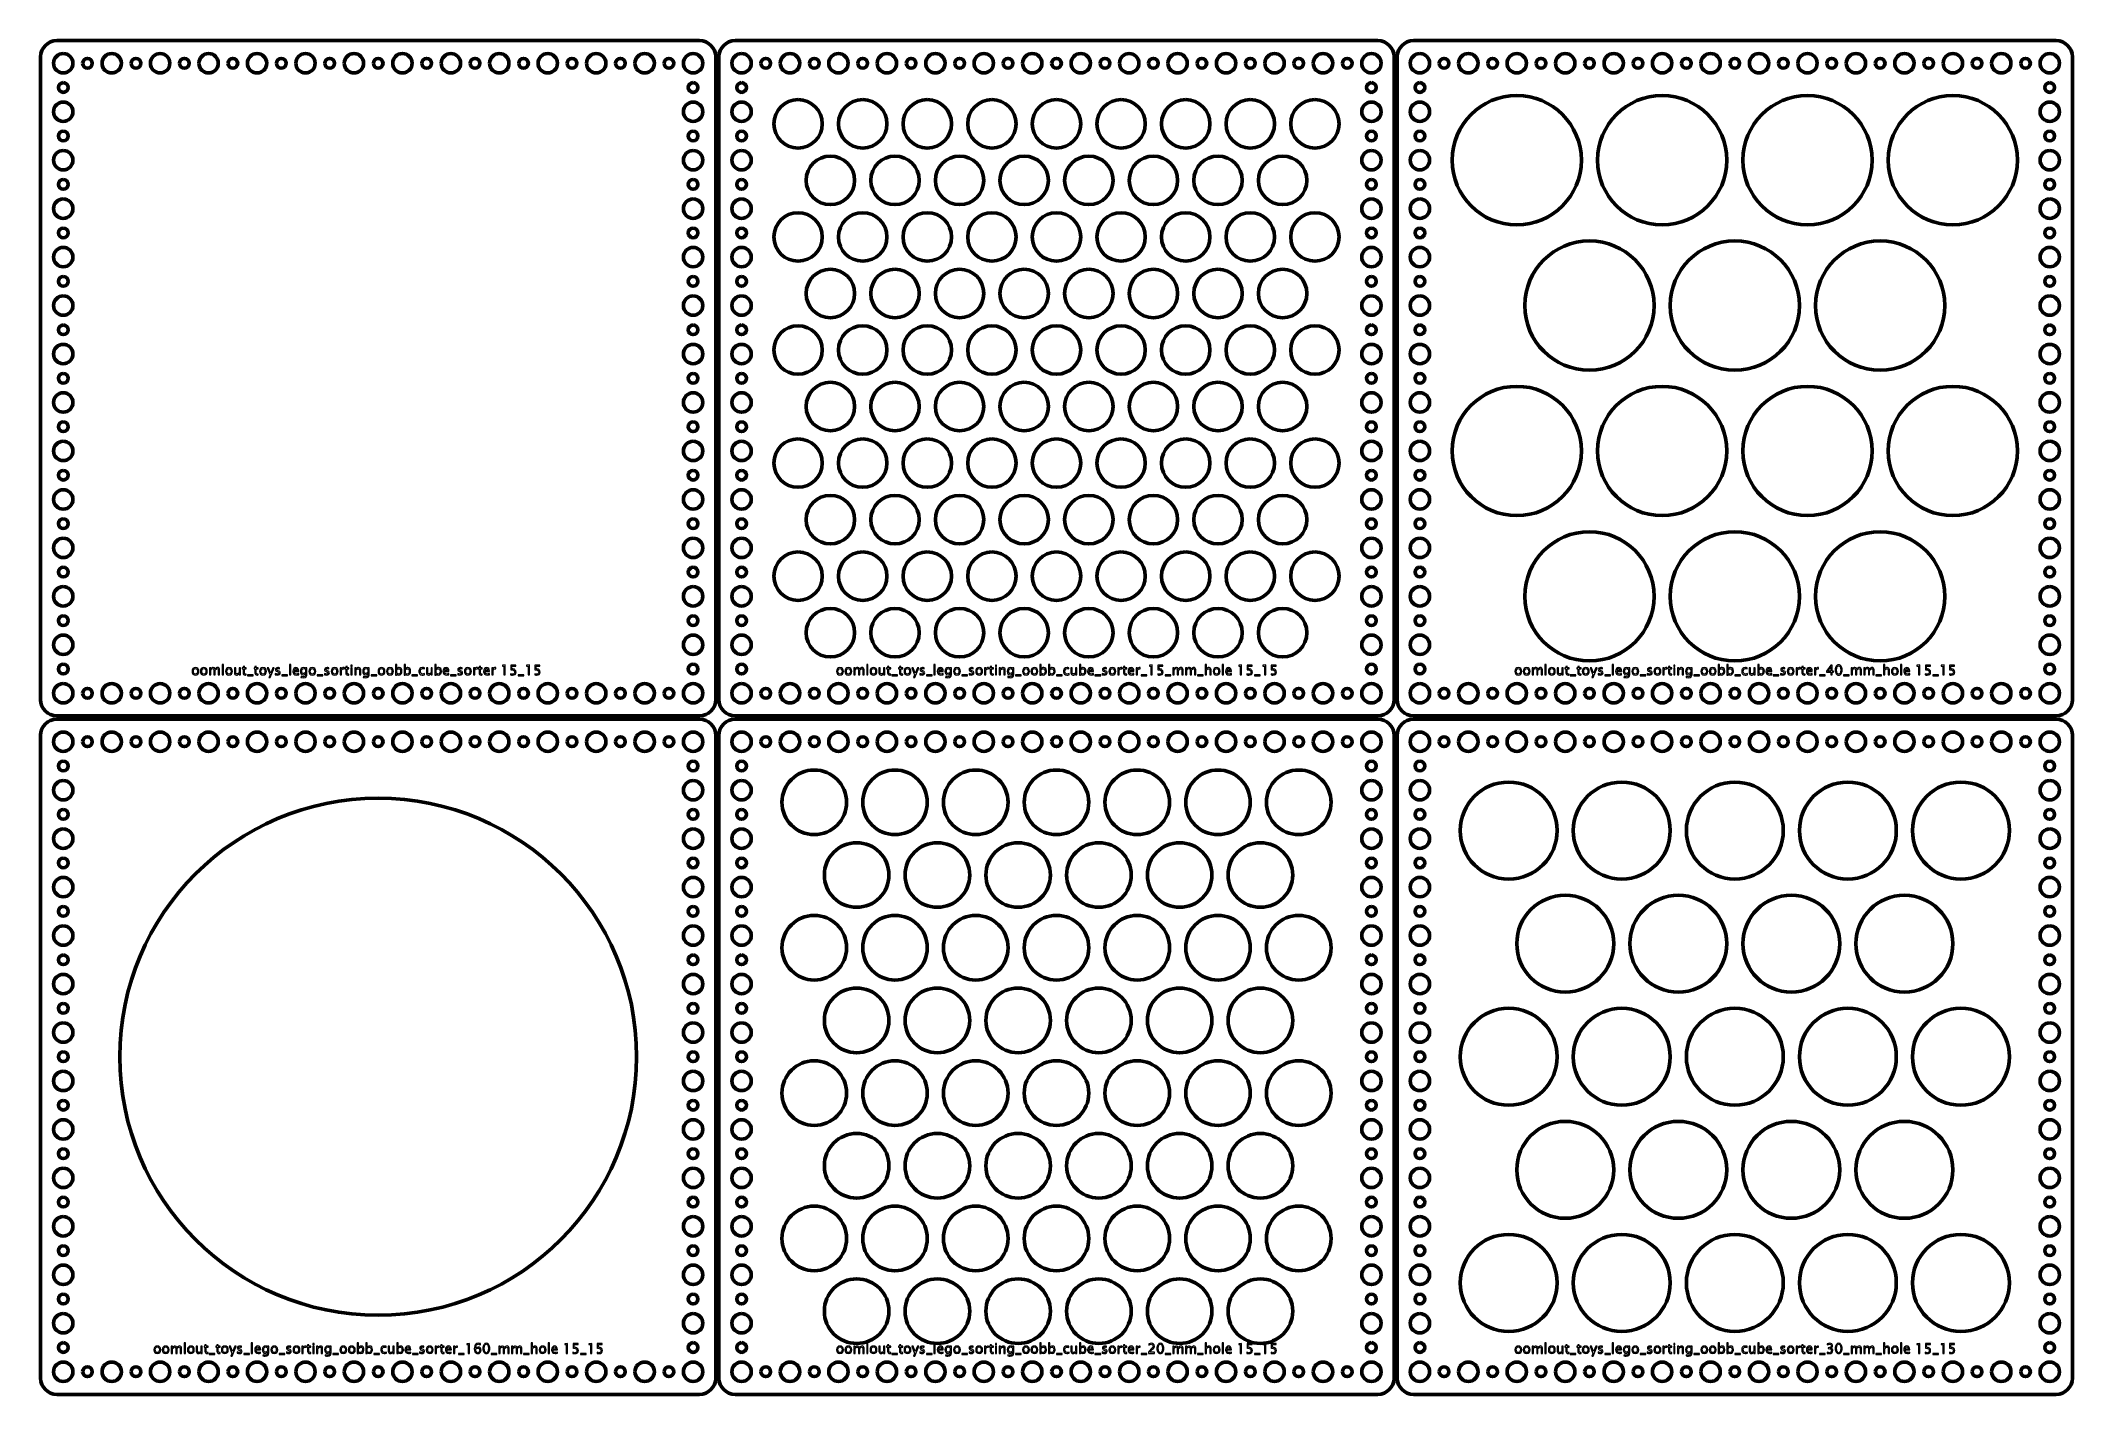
# Model space of a CAD drawing. Header units: centimetres. Extents: x -31.4 to 31.4, y -20.9 to 20.9.
import ezdxf

# ---------------------------------------------------------------- set-up
doc = ezdxf.new("R2010")
doc.units = ezdxf.units.CM
doc.header["$MEASUREMENT"] = 0
doc.layers.add('Layer 1', color=7, linetype='Continuous')

msp = doc.modelspace()

# ---------------------------------------------------------------- linework, layer by layer
at = {"layer": 'Layer 1', "lineweight": 53}
for centre, major_axis in [((-30.74999, 20.24999), (0, 0.30001)), ((-9.74999, 20.24999), (0, 0.30001)), ((11.25001, 20.24999), (0, 0.30001)), ((-30.75, 19.5), (0, 0.15)), ((-11.25, 19.5), (0, 0.15)), ((-9.75, 19.5), (0, 0.15)), ((9.75, 19.5), (0, 0.15)), ((11.25, 19.5), (0, 0.15)), ((30.75, 19.5), (0, 0.15)), ((-30.74999, 18.74999), (0, 0.30001)), ((-11.24999, 18.74999), (0, 0.30001)), ((-9.74999, 18.74999), (0, 0.30001)), ((-7.99998, 18.37498), (0, 0.75002)), ((-5.99998, 18.37498), (0, 0.75002)), ((-3.99998, 18.37498), (0, 0.75002)), ((-1.99998, 18.37498), (0, 0.75002)), ((0.00002, 18.37498), (0, 0.75002)), ((2.00002, 18.37498), (0, 0.75002)), ((4.00002, 18.37498), (0, 0.75002)), ((6.00002, 18.37498), (0, 0.75002)), ((8.00002, 18.37498), (0, 0.75002)), ((9.75001, 18.74999), (0, 0.30001)), ((11.25001, 18.74999), (0, 0.30001)), ((14.25005, 17.24995), (0, 2.00005)), ((18.75005, 17.24995), (0, 2.00005)), ((23.25005, 17.24995), (0, 2.00005)), ((27.75005, 17.24995), (0, 2.00005)), ((30.75001, 18.74999), (0, 0.30001)), ((-30.75, 18), (0, 0.15)), ((-11.25, 18), (0, 0.15)), ((-9.75, 18), (0, 0.15)), ((9.75, 18), (0, 0.15)), ((11.25, 18), (0, 0.15)), ((30.75, 18), (0, 0.15)), ((-30.74999, 17.24999), (0, 0.30001)), ((-11.24999, 17.24999), (0, 0.30001)), ((-9.74999, 17.24999), (0, 0.30001)), ((-6.99998, 16.62498), (0, 0.75002)), ((-4.99998, 16.62498), (0, 0.75002)), ((-2.99998, 16.62498), (0, 0.75002)), ((-0.99998, 16.62498), (0, 0.75002)), ((1.00002, 16.62498), (0, 0.75002)), ((3.00002, 16.62498), (0, 0.75002)), ((5.00002, 16.62498), (0, 0.75002)), ((7.00002, 16.62498), (0, 0.75002)), ((9.75001, 17.24999), (0, 0.30001)), ((11.25001, 17.24999), (0, 0.30001)), ((30.75001, 17.24999), (0, 0.30001)), ((-30.75, 16.5), (0, 0.15)), ((-11.25, 16.5), (0, 0.15)), ((-9.75, 16.5), (0, 0.15)), ((9.75, 16.5), (0, 0.15)), ((11.25, 16.5), (0, 0.15)), ((30.75, 16.5), (0, 0.15)), ((-30.74999, 15.74999), (0, 0.30001)), ((-11.24999, 15.74999), (0, 0.30001)), ((-9.74999, 15.74999), (0, 0.30001)), ((9.75001, 15.74999), (0, 0.30001)), ((11.25001, 15.74999), (0, 0.30001)), ((30.75001, 15.74999), (0, 0.30001)), ((-30.75, 15), (0, 0.15)), ((-11.25, 15), (0, 0.15)), ((-9.75, 15), (0, 0.15)), ((-7.99998, 14.87498), (0, 0.75002)), ((-5.99998, 14.87498), (0, 0.75002)), ((-3.99998, 14.87498), (0, 0.75002)), ((-1.99998, 14.87498), (0, 0.75002)), ((0.00002, 14.87498), (0, 0.75002)), ((2.00002, 14.87498), (0, 0.75002)), ((4.00002, 14.87498), (0, 0.75002)), ((6.00002, 14.87498), (0, 0.75002)), ((8.00002, 14.87498), (0, 0.75002)), ((9.75, 15), (0, 0.15)), ((11.25, 15), (0, 0.15)), ((30.75, 15), (0, 0.15)), ((-30.74999, 14.24999), (0, 0.30001)), ((-11.24999, 14.24999), (0, 0.30001)), ((-9.74999, 14.24999), (0, 0.30001)), ((9.75001, 14.24999), (0, 0.30001)), ((11.25001, 14.24999), (0, 0.30001)), ((16.50005, 12.74995), (0, 2.00005)), ((21.00005, 12.74995), (0, 2.00005)), ((25.50005, 12.74995), (0, 2.00005)), ((30.75001, 14.24999), (0, 0.30001)), ((-6.99998, 13.12498), (0, 0.75002)), ((-4.99998, 13.12498), (0, 0.75002)), ((-2.99998, 13.12498), (0, 0.75002)), ((-0.99998, 13.12498), (0, 0.75002)), ((1.00002, 13.12498), (0, 0.75002)), ((3.00002, 13.12498), (0, 0.75002)), ((5.00002, 13.12498), (0, 0.75002)), ((7.00002, 13.12498), (0, 0.75002)), ((-30.75, 13.5), (0, 0.15)), ((-11.25, 13.5), (0, 0.15)), ((-9.75, 13.5), (0, 0.15)), ((9.75, 13.5), (0, 0.15)), ((11.25, 13.5), (0, 0.15)), ((30.75, 13.5), (0, 0.15)), ((-30.74999, 12.74999), (0, 0.30001)), ((-11.24999, 12.74999), (0, 0.30001)), ((-9.74999, 12.74999), (0, 0.30001)), ((9.75001, 12.74999), (0, 0.30001)), ((11.25001, 12.74999), (0, 0.30001)), ((30.75001, 12.74999), (0, 0.30001)), ((-30.75, 12), (0, 0.15)), ((-11.25, 12), (0, 0.15)), ((-9.75, 12), (0, 0.15)), ((-7.99998, 11.37498), (0, 0.75002)), ((-5.99998, 11.37498), (0, 0.75002)), ((-3.99998, 11.37498), (0, 0.75002)), ((-1.99998, 11.37498), (0, 0.75002)), ((0.00002, 11.37498), (0, 0.75002)), ((2.00002, 11.37498), (0, 0.75002)), ((4.00002, 11.37498), (0, 0.75002)), ((6.00002, 11.37498), (0, 0.75002)), ((8.00002, 11.37498), (0, 0.75002)), ((9.75, 12), (0, 0.15)), ((11.25, 12), (0, 0.15)), ((30.75, 12), (0, 0.15)), ((-30.74999, 11.24999), (0, 0.30001)), ((-11.24999, 11.24999), (0, 0.30001)), ((-9.74999, 11.24999), (0, 0.30001)), ((9.75001, 11.24999), (0, 0.30001)), ((11.25001, 11.24999), (0, 0.30001)), ((30.75001, 11.24999), (0, 0.30001)), ((-30.75, 10.5), (0, 0.15)), ((-11.25, 10.5), (0, 0.15)), ((-9.75, 10.5), (0, 0.15)), ((-6.99998, 9.62498), (0, 0.75002)), ((-4.99998, 9.62498), (0, 0.75002)), ((-2.99998, 9.62498), (0, 0.75002)), ((-0.99998, 9.62498), (0, 0.75002)), ((1.00002, 9.62498), (0, 0.75002)), ((3.00002, 9.62498), (0, 0.75002)), ((5.00002, 9.62498), (0, 0.75002)), ((7.00002, 9.62498), (0, 0.75002)), ((9.75, 10.5), (0, 0.15)), ((11.25, 10.5), (0, 0.15)), ((14.25005, 8.24995), (0, 2.00005)), ((18.75005, 8.24995), (0, 2.00005)), ((23.25005, 8.24995), (0, 2.00005)), ((27.75005, 8.24995), (0, 2.00005)), ((30.75, 10.5), (0, 0.15)), ((-30.74999, 9.74999), (0, 0.30001)), ((-11.24999, 9.74999), (0, 0.30001)), ((-9.74999, 9.74999), (0, 0.30001)), ((9.75001, 9.74999), (0, 0.30001)), ((11.25001, 9.74999), (0, 0.30001)), ((30.75001, 9.74999), (0, 0.30001)), ((-30.75, 9), (0, 0.15)), ((-11.25, 9), (0, 0.15)), ((-9.75, 9), (0, 0.15)), ((9.75, 9), (0, 0.15)), ((11.25, 9), (0, 0.15)), ((30.75, 9), (0, 0.15)), ((-30.74999, 8.24999), (0, 0.30001)), ((-11.24999, 8.24999), (0, 0.30001)), ((-9.74999, 8.24999), (0, 0.30001)), ((-7.99998, 7.87498), (0, 0.75002)), ((-5.99998, 7.87498), (0, 0.75002)), ((-3.99998, 7.87498), (0, 0.75002)), ((-1.99998, 7.87498), (0, 0.75002)), ((0.00002, 7.87498), (0, 0.75002)), ((2.00002, 7.87498), (0, 0.75002)), ((4.00002, 7.87498), (0, 0.75002)), ((6.00002, 7.87498), (0, 0.75002)), ((8.00002, 7.87498), (0, 0.75002)), ((9.75001, 8.24999), (0, 0.30001)), ((11.25001, 8.24999), (0, 0.30001)), ((30.75001, 8.24999), (0, 0.30001)), ((-30.75, 7.5), (0, 0.15)), ((-11.25, 7.5), (0, 0.15)), ((-9.75, 7.5), (0, 0.15)), ((9.75, 7.5), (0, 0.15)), ((11.25, 7.5), (0, 0.15)), ((30.75, 7.5), (0, 0.15)), ((-30.74999, 6.74999), (0, 0.30001)), ((-11.24999, 6.74999), (0, 0.30001)), ((-9.74999, 6.74999), (0, 0.30001)), ((9.75001, 6.74999), (0, 0.30001)), ((11.25001, 6.74999), (0, 0.30001)), ((30.75001, 6.74999), (0, 0.30001)), ((-6.99998, 6.12498), (0, 0.75002)), ((-4.99998, 6.12498), (0, 0.75002)), ((-2.99998, 6.12498), (0, 0.75002)), ((-0.99998, 6.12498), (0, 0.75002)), ((1.00002, 6.12498), (0, 0.75002)), ((3.00002, 6.12498), (0, 0.75002)), ((5.00002, 6.12498), (0, 0.75002)), ((7.00002, 6.12498), (0, 0.75002)), ((-30.75, 6), (0, 0.15)), ((-11.25, 6), (0, 0.15)), ((-9.75, 6), (0, 0.15)), ((9.75, 6), (0, 0.15)), ((11.25, 6), (0, 0.15)), ((16.50005, 3.74995), (0, 2.00005)), ((21.00005, 3.74995), (0, 2.00005)), ((25.50005, 3.74995), (0, 2.00005)), ((30.75, 6), (0, 0.15)), ((-30.74999, 5.24999), (0, 0.30001)), ((-11.24999, 5.24999), (0, 0.30001)), ((-9.74999, 5.24999), (0, 0.30001)), ((-7.99998, 4.37498), (0, 0.75002)), ((-5.99998, 4.37498), (0, 0.75002)), ((-3.99998, 4.37498), (0, 0.75002)), ((-1.99998, 4.37498), (0, 0.75002)), ((0.00002, 4.37498), (0, 0.75002)), ((2.00002, 4.37498), (0, 0.75002)), ((4.00002, 4.37498), (0, 0.75002)), ((6.00002, 4.37498), (0, 0.75002)), ((8.00002, 4.37498), (0, 0.75002)), ((9.75001, 5.24999), (0, 0.30001)), ((11.25001, 5.24999), (0, 0.30001)), ((30.75001, 5.24999), (0, 0.30001)), ((-30.75, 4.5), (0, 0.15)), ((-11.25, 4.5), (0, 0.15)), ((-9.75, 4.5), (0, 0.15)), ((9.75, 4.5), (0, 0.15)), ((11.25, 4.5), (0, 0.15)), ((30.75, 4.5), (0, 0.15)), ((-30.74999, 3.74999), (0, 0.30001)), ((-11.24999, 3.74999), (0, 0.30001)), ((-9.74999, 3.74999), (0, 0.30001)), ((9.75001, 3.74999), (0, 0.30001)), ((11.25001, 3.74999), (0, 0.30001)), ((30.75001, 3.74999), (0, 0.30001)), ((-30.75, 3), (0, 0.15)), ((-11.25, 3), (0, 0.15)), ((-9.75, 3), (0, 0.15)), ((-6.99998, 2.62498), (0, 0.75002)), ((-4.99998, 2.62498), (0, 0.75002)), ((-2.99998, 2.62498), (0, 0.75002)), ((-0.99998, 2.62498), (0, 0.75002)), ((1.00002, 2.62498), (0, 0.75002)), ((3.00002, 2.62498), (0, 0.75002)), ((5.00002, 2.62498), (0, 0.75002)), ((7.00002, 2.62498), (0, 0.75002)), ((9.75, 3), (0, 0.15)), ((11.25, 3), (0, 0.15)), ((30.75, 3), (0, 0.15)), ((-30.74999, 2.24999), (0, 0.30001)), ((-11.24999, 2.24999), (0, 0.30001)), ((-9.74999, 2.24999), (0, 0.30001)), ((9.75001, 2.24999), (0, 0.30001)), ((11.25001, 2.24999), (0, 0.30001)), ((30.75001, 2.24999), (0, 0.30001)), ((-30.75, 1.5), (0, 0.15)), ((-11.25, 1.5), (0, 0.15)), ((-9.75, 1.5), (0, 0.15)), ((9.75, 1.5), (0, 0.15)), ((11.25, 1.5), (0, 0.15)), ((30.75, 1.5), (0, 0.15)), ((-30.74999, 0.74999), (0, 0.30001)), ((-9.74999, 0.74999), (0, 0.30001)), ((11.25001, 0.74999), (0, 0.30001)), ((-30.74999, -0.75001), (0, 0.30001)), ((-9.74999, -0.75001), (0, 0.30001)), ((11.25001, -0.75001), (0, 0.30001)), ((-30.75, -1.5), (0, 0.15)), ((-11.25, -1.5), (0, 0.15)), ((-9.75, -1.5), (0, 0.15)), ((-7.49997, -2.62503), (0, 1.00003)), ((-4.99997, -2.62503), (0, 1.00003)), ((-2.49997, -2.62503), (0, 1.00003)), ((0.00003, -2.62503), (0, 1.00003)), ((2.50003, -2.62503), (0, 1.00003)), ((5.00003, -2.62503), (0, 1.00003)), ((7.50003, -2.62503), (0, 1.00003)), ((9.75, -1.5), (0, 0.15)), ((11.25, -1.5), (0, 0.15)), ((30.75, -1.5), (0, 0.15)), ((-30.74999, -2.25001), (0, 0.30001)), ((-20.99977, -10.50023), (0, 8.00023)), ((-11.24999, -2.25001), (0, 0.30001)), ((-9.74999, -2.25001), (0, 0.30001)), ((9.75001, -2.25001), (0, 0.30001)), ((11.25001, -2.25001), (0, 0.30001)), ((14.00004, -3.50004), (0, 1.50004)), ((17.50004, -3.50004), (0, 1.50004)), ((21.00004, -3.50004), (0, 1.50004)), ((24.50004, -3.50004), (0, 1.50004)), ((28.00004, -3.50004), (0, 1.50004)), ((30.75001, -2.25001), (0, 0.30001)), ((-30.75, -3), (0, 0.15)), ((-11.25, -3), (0, 0.15)), ((-9.75, -3), (0, 0.15)), ((9.75, -3), (0, 0.15)), ((11.25, -3), (0, 0.15)), ((30.75, -3), (0, 0.15)), ((-30.74999, -3.75001), (0, 0.30001)), ((-11.24999, -3.75001), (0, 0.30001)), ((-9.74999, -3.75001), (0, 0.30001)), ((9.75001, -3.75001), (0, 0.30001)), ((11.25001, -3.75001), (0, 0.30001)), ((30.75001, -3.75001), (0, 0.30001)), ((-30.75, -4.5), (0, 0.15)), ((-11.25, -4.5), (0, 0.15)), ((-9.75, -4.5), (0, 0.15)), ((-6.18747, -4.87503), (0, 1.00003)), ((-3.68747, -4.87503), (0, 1.00003)), ((-1.18747, -4.87503), (0, 1.00003)), ((1.31253, -4.87503), (0, 1.00003)), ((3.81253, -4.87503), (0, 1.00003)), ((6.31253, -4.87503), (0, 1.00003)), ((9.75, -4.5), (0, 0.15)), ((11.25, -4.5), (0, 0.15)), ((30.75, -4.5), (0, 0.15)), ((-30.74999, -5.25001), (0, 0.30001)), ((-11.24999, -5.25001), (0, 0.30001)), ((-9.74999, -5.25001), (0, 0.30001)), ((9.75001, -5.25001), (0, 0.30001)), ((11.25001, -5.25001), (0, 0.30001)), ((30.75001, -5.25001), (0, 0.30001)), ((15.75004, -7.00004), (0, 1.50004)), ((19.25004, -7.00004), (0, 1.50004)), ((22.75004, -7.00004), (0, 1.50004)), ((26.25004, -7.00004), (0, 1.50004)), ((-30.75, -6), (0, 0.15)), ((-11.25, -6), (0, 0.15)), ((-9.75, -6), (0, 0.15)), ((-7.49997, -7.12503), (0, 1.00003)), ((-4.99997, -7.12503), (0, 1.00003)), ((-2.49997, -7.12503), (0, 1.00003)), ((0.00003, -7.12503), (0, 1.00003)), ((2.50003, -7.12503), (0, 1.00003)), ((5.00003, -7.12503), (0, 1.00003)), ((7.50003, -7.12503), (0, 1.00003)), ((9.75, -6), (0, 0.15)), ((11.25, -6), (0, 0.15)), ((30.75, -6), (0, 0.15)), ((-30.74999, -6.75001), (0, 0.30001)), ((-11.24999, -6.75001), (0, 0.30001)), ((-9.74999, -6.75001), (0, 0.30001)), ((9.75001, -6.75001), (0, 0.30001)), ((11.25001, -6.75001), (0, 0.30001)), ((30.75001, -6.75001), (0, 0.30001)), ((-30.75, -7.5), (0, 0.15)), ((-11.25, -7.5), (0, 0.15)), ((-9.75, -7.5), (0, 0.15)), ((9.75, -7.5), (0, 0.15)), ((11.25, -7.5), (0, 0.15)), ((30.75, -7.5), (0, 0.15)), ((-30.74999, -8.25001), (0, 0.30001)), ((-11.24999, -8.25001), (0, 0.30001)), ((-9.74999, -8.25001), (0, 0.30001)), ((9.75001, -8.25001), (0, 0.30001)), ((11.25001, -8.25001), (0, 0.30001)), ((30.75001, -8.25001), (0, 0.30001)), ((-6.18747, -9.37503), (0, 1.00003)), ((-3.68747, -9.37503), (0, 1.00003)), ((-1.18747, -9.37503), (0, 1.00003)), ((1.31253, -9.37503), (0, 1.00003)), ((3.81253, -9.37503), (0, 1.00003)), ((6.31253, -9.37503), (0, 1.00003)), ((-30.75, -9), (0, 0.15)), ((-11.25, -9), (0, 0.15)), ((-9.75, -9), (0, 0.15)), ((9.75, -9), (0, 0.15)), ((11.25, -9), (0, 0.15)), ((14.00004, -10.50004), (0, 1.50004)), ((17.50004, -10.50004), (0, 1.50004)), ((21.00004, -10.50004), (0, 1.50004)), ((24.50004, -10.50004), (0, 1.50004)), ((28.00004, -10.50004), (0, 1.50004)), ((30.75, -9), (0, 0.15)), ((-30.74999, -9.75001), (0, 0.30001)), ((-11.24999, -9.75001), (0, 0.30001)), ((-9.74999, -9.75001), (0, 0.30001)), ((9.75001, -9.75001), (0, 0.30001)), ((11.25001, -9.75001), (0, 0.30001)), ((30.75001, -9.75001), (0, 0.30001)), ((-30.75, -10.5), (0, 0.15)), ((-11.25, -10.5), (0, 0.15)), ((-9.75, -10.5), (0, 0.15)), ((-7.49997, -11.62503), (0, 1.00003)), ((-4.99997, -11.62503), (0, 1.00003)), ((-2.49997, -11.62503), (0, 1.00003)), ((0.00003, -11.62503), (0, 1.00003)), ((2.50003, -11.62503), (0, 1.00003)), ((5.00003, -11.62503), (0, 1.00003)), ((7.50003, -11.62503), (0, 1.00003)), ((9.75, -10.5), (0, 0.15)), ((11.25, -10.5), (0, 0.15)), ((30.75, -10.5), (0, 0.15)), ((-30.74999, -11.25001), (0, 0.30001)), ((-11.24999, -11.25001), (0, 0.30001)), ((-9.74999, -11.25001), (0, 0.30001)), ((9.75001, -11.25001), (0, 0.30001)), ((11.25001, -11.25001), (0, 0.30001)), ((30.75001, -11.25001), (0, 0.30001)), ((-30.75, -12), (0, 0.15)), ((-11.25, -12), (0, 0.15)), ((-9.75, -12), (0, 0.15)), ((9.75, -12), (0, 0.15)), ((11.25, -12), (0, 0.15)), ((30.75, -12), (0, 0.15)), ((-30.74999, -12.75001), (0, 0.30001)), ((-11.24999, -12.75001), (0, 0.30001)), ((-9.74999, -12.75001), (0, 0.30001)), ((9.75001, -12.75001), (0, 0.30001)), ((11.25001, -12.75001), (0, 0.30001)), ((15.75004, -14.00004), (0, 1.50004)), ((19.25004, -14.00004), (0, 1.50004)), ((22.75004, -14.00004), (0, 1.50004)), ((26.25004, -14.00004), (0, 1.50004)), ((30.75001, -12.75001), (0, 0.30001)), ((-6.18747, -13.87503), (0, 1.00003)), ((-3.68747, -13.87503), (0, 1.00003)), ((-1.18747, -13.87503), (0, 1.00003)), ((1.31253, -13.87503), (0, 1.00003)), ((3.81253, -13.87503), (0, 1.00003)), ((6.31253, -13.87503), (0, 1.00003)), ((-30.75, -13.5), (0, 0.15)), ((-11.25, -13.5), (0, 0.15)), ((-9.75, -13.5), (0, 0.15)), ((9.75, -13.5), (0, 0.15)), ((11.25, -13.5), (0, 0.15)), ((30.75, -13.5), (0, 0.15)), ((-30.74999, -14.25001), (0, 0.30001)), ((-11.24999, -14.25001), (0, 0.30001)), ((-9.74999, -14.25001), (0, 0.30001)), ((9.75001, -14.25001), (0, 0.30001)), ((11.25001, -14.25001), (0, 0.30001)), ((30.75001, -14.25001), (0, 0.30001)), ((-30.75, -15), (0, 0.15)), ((-11.25, -15), (0, 0.15)), ((-9.75, -15), (0, 0.15)), ((9.75, -15), (0, 0.15)), ((11.25, -15), (0, 0.15)), ((30.75, -15), (0, 0.15)), ((-30.74999, -15.75001), (0, 0.30001)), ((-11.24999, -15.75001), (0, 0.30001)), ((-9.74999, -15.75001), (0, 0.30001)), ((-7.49997, -16.12503), (0, 1.00003)), ((-4.99997, -16.12503), (0, 1.00003)), ((-2.49997, -16.12503), (0, 1.00003)), ((0.00003, -16.12503), (0, 1.00003)), ((2.50003, -16.12503), (0, 1.00003)), ((5.00003, -16.12503), (0, 1.00003)), ((7.50003, -16.12503), (0, 1.00003)), ((9.75001, -15.75001), (0, 0.30001)), ((11.25001, -15.75001), (0, 0.30001)), ((30.75001, -15.75001), (0, 0.30001)), ((-30.75, -16.5), (0, 0.15)), ((-11.25, -16.5), (0, 0.15)), ((-9.75, -16.5), (0, 0.15)), ((9.75, -16.5), (0, 0.15)), ((11.25, -16.5), (0, 0.15)), ((14.00004, -17.50004), (0, 1.50004)), ((17.50004, -17.50004), (0, 1.50004)), ((21.00004, -17.50004), (0, 1.50004)), ((24.50004, -17.50004), (0, 1.50004)), ((28.00004, -17.50004), (0, 1.50004)), ((30.75, -16.5), (0, 0.15)), ((-30.74999, -17.25001), (0, 0.30001)), ((-11.24999, -17.25001), (0, 0.30001)), ((-9.74999, -17.25001), (0, 0.30001)), ((9.75001, -17.25001), (0, 0.30001)), ((11.25001, -17.25001), (0, 0.30001)), ((30.75001, -17.25001), (0, 0.30001)), ((-6.18747, -18.37503), (0, 1.00003)), ((-3.68747, -18.37503), (0, 1.00003)), ((-1.18747, -18.37503), (0, 1.00003)), ((1.31253, -18.37503), (0, 1.00003)), ((3.81253, -18.37503), (0, 1.00003)), ((6.31253, -18.37503), (0, 1.00003)), ((-30.75, -18), (0, 0.15)), ((-11.25, -18), (0, 0.15)), ((-9.75, -18), (0, 0.15)), ((9.75, -18), (0, 0.15)), ((11.25, -18), (0, 0.15)), ((30.75, -18), (0, 0.15)), ((-30.74999, -18.75001), (0, 0.30001)), ((-11.24999, -18.75001), (0, 0.30001)), ((-9.74999, -18.75001), (0, 0.30001)), ((9.75001, -18.75001), (0, 0.30001)), ((11.25001, -18.75001), (0, 0.30001)), ((30.75001, -18.75001), (0, 0.30001)), ((-30.75, -19.5), (0, 0.15)), ((-11.25, -19.5), (0, 0.15)), ((-9.75, -19.5), (0, 0.15)), ((9.75, -19.5), (0, 0.15)), ((11.25, -19.5), (0, 0.15)), ((30.75, -19.5), (0, 0.15)), ((-30.74999, -20.25001), (0, 0.30001)), ((-9.74999, -20.25001), (0, 0.30001)), ((11.25001, -20.25001), (0, 0.30001))]:
    msp.add_ellipse(centre, major_axis=major_axis, ratio=1, dxfattribs=at)
for points, knots in [([(-31.45, 0.55), (-31.45, 0.55), (-31.45, 20.45), (-31.45, 20.45), (-31.45, 20.45), (-31.45, 20.72614), (-31.22614, 20.95), (-30.95, 20.95), (-30.95, 20.95), (-30.95, 20.95), (-11.05, 20.95), (-11.05, 20.95), (-11.05, 20.95), (-10.77386, 20.95), (-10.55, 20.72614), (-10.55, 20.45), (-10.55, 20.45), (-10.55, 20.45), (-10.55, 0.55), (-10.55, 0.55), (-10.55, 0.55), (-10.55, 0.27386), (-10.77386, 0.05), (-11.05, 0.05), (-11.05, 0.05), (-11.05, 0.05), (-30.95, 0.05), (-30.95, 0.05), (-30.95, 0.05), (-31.22614, 0.05), (-31.45, 0.27386), (-31.45, 0.55)], [0, 0, 0, 0, 0.11111111, 0.11111111, 0.11111111, 0.11111111, 0.22222222, 0.22222222, 0.22222222, 0.22222222, 0.33333333, 0.33333333, 0.33333333, 0.33333333, 0.44444444, 0.44444444, 0.44444444, 0.44444444, 0.55555556, 0.55555556, 0.55555556, 0.55555556, 0.66666667, 0.66666667, 0.66666667, 0.66666667, 0.77777778, 0.77777778, 0.77777778, 0.77777778, 1, 1, 1, 1]), ([(-10.45, 0.55), (-10.45, 0.55), (-10.45, 20.45), (-10.45, 20.45), (-10.45, 20.45), (-10.45, 20.72614), (-10.22614, 20.95), (-9.95, 20.95), (-9.95, 20.95), (-9.95, 20.95), (9.95, 20.95), (9.95, 20.95), (9.95, 20.95), (10.22614, 20.95), (10.45, 20.72614), (10.45, 20.45), (10.45, 20.45), (10.45, 20.45), (10.45, 0.55), (10.45, 0.55), (10.45, 0.55), (10.45, 0.27386), (10.22614, 0.05), (9.95, 0.05), (9.95, 0.05), (9.95, 0.05), (-9.95, 0.05), (-9.95, 0.05), (-9.95, 0.05), (-10.22614, 0.05), (-10.45, 0.27386), (-10.45, 0.55)], [0, 0, 0, 0, 0.11111111, 0.11111111, 0.11111111, 0.11111111, 0.22222222, 0.22222222, 0.22222222, 0.22222222, 0.33333333, 0.33333333, 0.33333333, 0.33333333, 0.44444444, 0.44444444, 0.44444444, 0.44444444, 0.55555556, 0.55555556, 0.55555556, 0.55555556, 0.66666667, 0.66666667, 0.66666667, 0.66666667, 0.77777778, 0.77777778, 0.77777778, 0.77777778, 1, 1, 1, 1]), ([(10.55, 0.55), (10.55, 0.55), (10.55, 20.45), (10.55, 20.45), (10.55, 20.45), (10.55, 20.72614), (10.77386, 20.95), (11.05, 20.95), (11.05, 20.95), (11.05, 20.95), (30.95, 20.95), (30.95, 20.95), (30.95, 20.95), (31.22614, 20.95), (31.45, 20.72614), (31.45, 20.45), (31.45, 20.45), (31.45, 20.45), (31.45, 0.55), (31.45, 0.55), (31.45, 0.55), (31.45, 0.27386), (31.22614, 0.05), (30.95, 0.05), (30.95, 0.05), (30.95, 0.05), (11.05, 0.05), (11.05, 0.05), (11.05, 0.05), (10.77386, 0.05), (10.55, 0.27386), (10.55, 0.55)], [0, 0, 0, 0, 0.11111111, 0.11111111, 0.11111111, 0.11111111, 0.22222222, 0.22222222, 0.22222222, 0.22222222, 0.33333333, 0.33333333, 0.33333333, 0.33333333, 0.44444444, 0.44444444, 0.44444444, 0.44444444, 0.55555556, 0.55555556, 0.55555556, 0.55555556, 0.66666667, 0.66666667, 0.66666667, 0.66666667, 0.77777778, 0.77777778, 0.77777778, 0.77777778, 1, 1, 1, 1]), ([(-30.15, 20.25), (-30.15, 20.33284), (-30.08284, 20.4), (-30, 20.4), (-30, 20.4), (-29.91716, 20.4), (-29.85, 20.33284), (-29.85, 20.25), (-29.85, 20.25), (-29.85, 20.16716), (-29.91716, 20.1), (-30, 20.1), (-30, 20.1), (-30.08284, 20.1), (-30.15, 20.16716), (-30.15, 20.25)], [0, 0, 0, 0, 0.2, 0.2, 0.2, 0.2, 0.4, 0.4, 0.4, 0.4, 0.6, 0.6, 0.6, 0.6, 1, 1, 1, 1]), ([(-29.55, 20.25), (-29.55, 20.41569), (-29.41569, 20.55), (-29.25, 20.55), (-29.25, 20.55), (-29.08431, 20.55), (-28.95, 20.41569), (-28.95, 20.25), (-28.95, 20.25), (-28.95, 20.08431), (-29.08431, 19.95), (-29.25, 19.95), (-29.25, 19.95), (-29.41569, 19.95), (-29.55, 20.08431), (-29.55, 20.25)], [0, 0, 0, 0, 0.2, 0.2, 0.2, 0.2, 0.4, 0.4, 0.4, 0.4, 0.6, 0.6, 0.6, 0.6, 1, 1, 1, 1]), ([(-28.65, 20.25), (-28.65, 20.33284), (-28.58284, 20.4), (-28.5, 20.4), (-28.5, 20.4), (-28.41716, 20.4), (-28.35, 20.33284), (-28.35, 20.25), (-28.35, 20.25), (-28.35, 20.16716), (-28.41716, 20.1), (-28.5, 20.1), (-28.5, 20.1), (-28.58284, 20.1), (-28.65, 20.16716), (-28.65, 20.25)], [0, 0, 0, 0, 0.2, 0.2, 0.2, 0.2, 0.4, 0.4, 0.4, 0.4, 0.6, 0.6, 0.6, 0.6, 1, 1, 1, 1]), ([(-28.05, 20.25), (-28.05, 20.41569), (-27.91569, 20.55), (-27.75, 20.55), (-27.75, 20.55), (-27.58431, 20.55), (-27.45, 20.41569), (-27.45, 20.25), (-27.45, 20.25), (-27.45, 20.08431), (-27.58431, 19.95), (-27.75, 19.95), (-27.75, 19.95), (-27.91569, 19.95), (-28.05, 20.08431), (-28.05, 20.25)], [0, 0, 0, 0, 0.2, 0.2, 0.2, 0.2, 0.4, 0.4, 0.4, 0.4, 0.6, 0.6, 0.6, 0.6, 1, 1, 1, 1]), ([(-27.15, 20.25), (-27.15, 20.33284), (-27.08284, 20.4), (-27, 20.4), (-27, 20.4), (-26.91716, 20.4), (-26.85, 20.33284), (-26.85, 20.25), (-26.85, 20.25), (-26.85, 20.16716), (-26.91716, 20.1), (-27, 20.1), (-27, 20.1), (-27.08284, 20.1), (-27.15, 20.16716), (-27.15, 20.25)], [0, 0, 0, 0, 0.2, 0.2, 0.2, 0.2, 0.4, 0.4, 0.4, 0.4, 0.6, 0.6, 0.6, 0.6, 1, 1, 1, 1]), ([(-26.55, 20.25), (-26.55, 20.41569), (-26.41569, 20.55), (-26.25, 20.55), (-26.25, 20.55), (-26.08431, 20.55), (-25.95, 20.41569), (-25.95, 20.25), (-25.95, 20.25), (-25.95, 20.08431), (-26.08431, 19.95), (-26.25, 19.95), (-26.25, 19.95), (-26.41569, 19.95), (-26.55, 20.08431), (-26.55, 20.25)], [0, 0, 0, 0, 0.2, 0.2, 0.2, 0.2, 0.4, 0.4, 0.4, 0.4, 0.6, 0.6, 0.6, 0.6, 1, 1, 1, 1]), ([(-25.65, 20.25), (-25.65, 20.33284), (-25.58284, 20.4), (-25.5, 20.4), (-25.5, 20.4), (-25.41716, 20.4), (-25.35, 20.33284), (-25.35, 20.25), (-25.35, 20.25), (-25.35, 20.16716), (-25.41716, 20.1), (-25.5, 20.1), (-25.5, 20.1), (-25.58284, 20.1), (-25.65, 20.16716), (-25.65, 20.25)], [0, 0, 0, 0, 0.2, 0.2, 0.2, 0.2, 0.4, 0.4, 0.4, 0.4, 0.6, 0.6, 0.6, 0.6, 1, 1, 1, 1]), ([(-25.05, 20.25), (-25.05, 20.41569), (-24.91569, 20.55), (-24.75, 20.55), (-24.75, 20.55), (-24.58431, 20.55), (-24.45, 20.41569), (-24.45, 20.25), (-24.45, 20.25), (-24.45, 20.08431), (-24.58431, 19.95), (-24.75, 19.95), (-24.75, 19.95), (-24.91569, 19.95), (-25.05, 20.08431), (-25.05, 20.25)], [0, 0, 0, 0, 0.2, 0.2, 0.2, 0.2, 0.4, 0.4, 0.4, 0.4, 0.6, 0.6, 0.6, 0.6, 1, 1, 1, 1]), ([(-24.15, 20.25), (-24.15, 20.33284), (-24.08284, 20.4), (-24, 20.4), (-24, 20.4), (-23.91716, 20.4), (-23.85, 20.33284), (-23.85, 20.25), (-23.85, 20.25), (-23.85, 20.16716), (-23.91716, 20.1), (-24, 20.1), (-24, 20.1), (-24.08284, 20.1), (-24.15, 20.16716), (-24.15, 20.25)], [0, 0, 0, 0, 0.2, 0.2, 0.2, 0.2, 0.4, 0.4, 0.4, 0.4, 0.6, 0.6, 0.6, 0.6, 1, 1, 1, 1]), ([(-23.55, 20.25), (-23.55, 20.41569), (-23.41569, 20.55), (-23.25, 20.55), (-23.25, 20.55), (-23.08431, 20.55), (-22.95, 20.41569), (-22.95, 20.25), (-22.95, 20.25), (-22.95, 20.08431), (-23.08431, 19.95), (-23.25, 19.95), (-23.25, 19.95), (-23.41569, 19.95), (-23.55, 20.08431), (-23.55, 20.25)], [0, 0, 0, 0, 0.2, 0.2, 0.2, 0.2, 0.4, 0.4, 0.4, 0.4, 0.6, 0.6, 0.6, 0.6, 1, 1, 1, 1]), ([(-22.65, 20.25), (-22.65, 20.33284), (-22.58284, 20.4), (-22.5, 20.4), (-22.5, 20.4), (-22.41716, 20.4), (-22.35, 20.33284), (-22.35, 20.25), (-22.35, 20.25), (-22.35, 20.16716), (-22.41716, 20.1), (-22.5, 20.1), (-22.5, 20.1), (-22.58284, 20.1), (-22.65, 20.16716), (-22.65, 20.25)], [0, 0, 0, 0, 0.2, 0.2, 0.2, 0.2, 0.4, 0.4, 0.4, 0.4, 0.6, 0.6, 0.6, 0.6, 1, 1, 1, 1]), ([(-22.05, 20.25), (-22.05, 20.41569), (-21.91569, 20.55), (-21.75, 20.55), (-21.75, 20.55), (-21.58431, 20.55), (-21.45, 20.41569), (-21.45, 20.25), (-21.45, 20.25), (-21.45, 20.08431), (-21.58431, 19.95), (-21.75, 19.95), (-21.75, 19.95), (-21.91569, 19.95), (-22.05, 20.08431), (-22.05, 20.25)], [0, 0, 0, 0, 0.2, 0.2, 0.2, 0.2, 0.4, 0.4, 0.4, 0.4, 0.6, 0.6, 0.6, 0.6, 1, 1, 1, 1]), ([(-21.15, 20.25), (-21.15, 20.33284), (-21.08284, 20.4), (-21, 20.4), (-21, 20.4), (-20.91716, 20.4), (-20.85, 20.33284), (-20.85, 20.25), (-20.85, 20.25), (-20.85, 20.16716), (-20.91716, 20.1), (-21, 20.1), (-21, 20.1), (-21.08284, 20.1), (-21.15, 20.16716), (-21.15, 20.25)], [0, 0, 0, 0, 0.2, 0.2, 0.2, 0.2, 0.4, 0.4, 0.4, 0.4, 0.6, 0.6, 0.6, 0.6, 1, 1, 1, 1]), ([(-20.55, 20.25), (-20.55, 20.41569), (-20.41569, 20.55), (-20.25, 20.55), (-20.25, 20.55), (-20.08431, 20.55), (-19.95, 20.41569), (-19.95, 20.25), (-19.95, 20.25), (-19.95, 20.08431), (-20.08431, 19.95), (-20.25, 19.95), (-20.25, 19.95), (-20.41569, 19.95), (-20.55, 20.08431), (-20.55, 20.25)], [0, 0, 0, 0, 0.2, 0.2, 0.2, 0.2, 0.4, 0.4, 0.4, 0.4, 0.6, 0.6, 0.6, 0.6, 1, 1, 1, 1]), ([(-19.65, 20.25), (-19.65, 20.33284), (-19.58284, 20.4), (-19.5, 20.4), (-19.5, 20.4), (-19.41716, 20.4), (-19.35, 20.33284), (-19.35, 20.25), (-19.35, 20.25), (-19.35, 20.16716), (-19.41716, 20.1), (-19.5, 20.1), (-19.5, 20.1), (-19.58284, 20.1), (-19.65, 20.16716), (-19.65, 20.25)], [0, 0, 0, 0, 0.2, 0.2, 0.2, 0.2, 0.4, 0.4, 0.4, 0.4, 0.6, 0.6, 0.6, 0.6, 1, 1, 1, 1]), ([(-19.05, 20.25), (-19.05, 20.41569), (-18.91569, 20.55), (-18.75, 20.55), (-18.75, 20.55), (-18.58431, 20.55), (-18.45, 20.41569), (-18.45, 20.25), (-18.45, 20.25), (-18.45, 20.08431), (-18.58431, 19.95), (-18.75, 19.95), (-18.75, 19.95), (-18.91569, 19.95), (-19.05, 20.08431), (-19.05, 20.25)], [0, 0, 0, 0, 0.2, 0.2, 0.2, 0.2, 0.4, 0.4, 0.4, 0.4, 0.6, 0.6, 0.6, 0.6, 1, 1, 1, 1]), ([(-18.15, 20.25), (-18.15, 20.33284), (-18.08284, 20.4), (-18, 20.4), (-18, 20.4), (-17.91716, 20.4), (-17.85, 20.33284), (-17.85, 20.25), (-17.85, 20.25), (-17.85, 20.16716), (-17.91716, 20.1), (-18, 20.1), (-18, 20.1), (-18.08284, 20.1), (-18.15, 20.16716), (-18.15, 20.25)], [0, 0, 0, 0, 0.2, 0.2, 0.2, 0.2, 0.4, 0.4, 0.4, 0.4, 0.6, 0.6, 0.6, 0.6, 1, 1, 1, 1]), ([(-17.55, 20.25), (-17.55, 20.41569), (-17.41569, 20.55), (-17.25, 20.55), (-17.25, 20.55), (-17.08431, 20.55), (-16.95, 20.41569), (-16.95, 20.25), (-16.95, 20.25), (-16.95, 20.08431), (-17.08431, 19.95), (-17.25, 19.95), (-17.25, 19.95), (-17.41569, 19.95), (-17.55, 20.08431), (-17.55, 20.25)], [0, 0, 0, 0, 0.2, 0.2, 0.2, 0.2, 0.4, 0.4, 0.4, 0.4, 0.6, 0.6, 0.6, 0.6, 1, 1, 1, 1]), ([(-16.65, 20.25), (-16.65, 20.33284), (-16.58284, 20.4), (-16.5, 20.4), (-16.5, 20.4), (-16.41716, 20.4), (-16.35, 20.33284), (-16.35, 20.25), (-16.35, 20.25), (-16.35, 20.16716), (-16.41716, 20.1), (-16.5, 20.1), (-16.5, 20.1), (-16.58284, 20.1), (-16.65, 20.16716), (-16.65, 20.25)], [0, 0, 0, 0, 0.2, 0.2, 0.2, 0.2, 0.4, 0.4, 0.4, 0.4, 0.6, 0.6, 0.6, 0.6, 1, 1, 1, 1]), ([(-16.05, 20.25), (-16.05, 20.41569), (-15.91569, 20.55), (-15.75, 20.55), (-15.75, 20.55), (-15.58431, 20.55), (-15.45, 20.41569), (-15.45, 20.25), (-15.45, 20.25), (-15.45, 20.08431), (-15.58431, 19.95), (-15.75, 19.95), (-15.75, 19.95), (-15.91569, 19.95), (-16.05, 20.08431), (-16.05, 20.25)], [0, 0, 0, 0, 0.2, 0.2, 0.2, 0.2, 0.4, 0.4, 0.4, 0.4, 0.6, 0.6, 0.6, 0.6, 1, 1, 1, 1]), ([(-15.15, 20.25), (-15.15, 20.33284), (-15.08284, 20.4), (-15, 20.4), (-15, 20.4), (-14.91716, 20.4), (-14.85, 20.33284), (-14.85, 20.25), (-14.85, 20.25), (-14.85, 20.16716), (-14.91716, 20.1), (-15, 20.1), (-15, 20.1), (-15.08284, 20.1), (-15.15, 20.16716), (-15.15, 20.25)], [0, 0, 0, 0, 0.2, 0.2, 0.2, 0.2, 0.4, 0.4, 0.4, 0.4, 0.6, 0.6, 0.6, 0.6, 1, 1, 1, 1]), ([(-14.55, 20.25), (-14.55, 20.41569), (-14.41569, 20.55), (-14.25, 20.55), (-14.25, 20.55), (-14.08431, 20.55), (-13.95, 20.41569), (-13.95, 20.25), (-13.95, 20.25), (-13.95, 20.08431), (-14.08431, 19.95), (-14.25, 19.95), (-14.25, 19.95), (-14.41569, 19.95), (-14.55, 20.08431), (-14.55, 20.25)], [0, 0, 0, 0, 0.2, 0.2, 0.2, 0.2, 0.4, 0.4, 0.4, 0.4, 0.6, 0.6, 0.6, 0.6, 1, 1, 1, 1]), ([(-13.65, 20.25), (-13.65, 20.33284), (-13.58284, 20.4), (-13.5, 20.4), (-13.5, 20.4), (-13.41716, 20.4), (-13.35, 20.33284), (-13.35, 20.25), (-13.35, 20.25), (-13.35, 20.16716), (-13.41716, 20.1), (-13.5, 20.1), (-13.5, 20.1), (-13.58284, 20.1), (-13.65, 20.16716), (-13.65, 20.25)], [0, 0, 0, 0, 0.2, 0.2, 0.2, 0.2, 0.4, 0.4, 0.4, 0.4, 0.6, 0.6, 0.6, 0.6, 1, 1, 1, 1]), ([(-13.05, 20.25), (-13.05, 20.41569), (-12.91569, 20.55), (-12.75, 20.55), (-12.75, 20.55), (-12.58431, 20.55), (-12.45, 20.41569), (-12.45, 20.25), (-12.45, 20.25), (-12.45, 20.08431), (-12.58431, 19.95), (-12.75, 19.95), (-12.75, 19.95), (-12.91569, 19.95), (-13.05, 20.08431), (-13.05, 20.25)], [0, 0, 0, 0, 0.2, 0.2, 0.2, 0.2, 0.4, 0.4, 0.4, 0.4, 0.6, 0.6, 0.6, 0.6, 1, 1, 1, 1]), ([(-12.15, 20.25), (-12.15, 20.33284), (-12.08284, 20.4), (-12, 20.4), (-12, 20.4), (-11.91716, 20.4), (-11.85, 20.33284), (-11.85, 20.25), (-11.85, 20.25), (-11.85, 20.16716), (-11.91716, 20.1), (-12, 20.1), (-12, 20.1), (-12.08284, 20.1), (-12.15, 20.16716), (-12.15, 20.25)], [0, 0, 0, 0, 0.2, 0.2, 0.2, 0.2, 0.4, 0.4, 0.4, 0.4, 0.6, 0.6, 0.6, 0.6, 1, 1, 1, 1]), ([(-11.55, 20.25), (-11.55, 20.41569), (-11.41569, 20.55), (-11.25, 20.55), (-11.25, 20.55), (-11.08431, 20.55), (-10.95, 20.41569), (-10.95, 20.25), (-10.95, 20.25), (-10.95, 20.08431), (-11.08431, 19.95), (-11.25, 19.95), (-11.25, 19.95), (-11.41569, 19.95), (-11.55, 20.08431), (-11.55, 20.25)], [0, 0, 0, 0, 0.2, 0.2, 0.2, 0.2, 0.4, 0.4, 0.4, 0.4, 0.6, 0.6, 0.6, 0.6, 1, 1, 1, 1]), ([(-9.15, 20.25), (-9.15, 20.33284), (-9.08284, 20.4), (-9, 20.4), (-9, 20.4), (-8.91716, 20.4), (-8.85, 20.33284), (-8.85, 20.25), (-8.85, 20.25), (-8.85, 20.16716), (-8.91716, 20.1), (-9, 20.1), (-9, 20.1), (-9.08284, 20.1), (-9.15, 20.16716), (-9.15, 20.25)], [0, 0, 0, 0, 0.2, 0.2, 0.2, 0.2, 0.4, 0.4, 0.4, 0.4, 0.6, 0.6, 0.6, 0.6, 1, 1, 1, 1]), ([(-8.55, 20.25), (-8.55, 20.41569), (-8.41569, 20.55), (-8.25, 20.55), (-8.25, 20.55), (-8.08431, 20.55), (-7.95, 20.41569), (-7.95, 20.25), (-7.95, 20.25), (-7.95, 20.08431), (-8.08431, 19.95), (-8.25, 19.95), (-8.25, 19.95), (-8.41569, 19.95), (-8.55, 20.08431), (-8.55, 20.25)], [0, 0, 0, 0, 0.2, 0.2, 0.2, 0.2, 0.4, 0.4, 0.4, 0.4, 0.6, 0.6, 0.6, 0.6, 1, 1, 1, 1]), ([(-7.65, 20.25), (-7.65, 20.33284), (-7.58284, 20.4), (-7.5, 20.4), (-7.5, 20.4), (-7.41716, 20.4), (-7.35, 20.33284), (-7.35, 20.25), (-7.35, 20.25), (-7.35, 20.16716), (-7.41716, 20.1), (-7.5, 20.1), (-7.5, 20.1), (-7.58284, 20.1), (-7.65, 20.16716), (-7.65, 20.25)], [0, 0, 0, 0, 0.2, 0.2, 0.2, 0.2, 0.4, 0.4, 0.4, 0.4, 0.6, 0.6, 0.6, 0.6, 1, 1, 1, 1]), ([(-7.05, 20.25), (-7.05, 20.41569), (-6.91569, 20.55), (-6.75, 20.55), (-6.75, 20.55), (-6.58431, 20.55), (-6.45, 20.41569), (-6.45, 20.25), (-6.45, 20.25), (-6.45, 20.08431), (-6.58431, 19.95), (-6.75, 19.95), (-6.75, 19.95), (-6.91569, 19.95), (-7.05, 20.08431), (-7.05, 20.25)], [0, 0, 0, 0, 0.2, 0.2, 0.2, 0.2, 0.4, 0.4, 0.4, 0.4, 0.6, 0.6, 0.6, 0.6, 1, 1, 1, 1]), ([(-6.15, 20.25), (-6.15, 20.33284), (-6.08284, 20.4), (-6, 20.4), (-6, 20.4), (-5.91716, 20.4), (-5.85, 20.33284), (-5.85, 20.25), (-5.85, 20.25), (-5.85, 20.16716), (-5.91716, 20.1), (-6, 20.1), (-6, 20.1), (-6.08284, 20.1), (-6.15, 20.16716), (-6.15, 20.25)], [0, 0, 0, 0, 0.2, 0.2, 0.2, 0.2, 0.4, 0.4, 0.4, 0.4, 0.6, 0.6, 0.6, 0.6, 1, 1, 1, 1]), ([(-5.55, 20.25), (-5.55, 20.41569), (-5.41569, 20.55), (-5.25, 20.55), (-5.25, 20.55), (-5.08431, 20.55), (-4.95, 20.41569), (-4.95, 20.25), (-4.95, 20.25), (-4.95, 20.08431), (-5.08431, 19.95), (-5.25, 19.95), (-5.25, 19.95), (-5.41569, 19.95), (-5.55, 20.08431), (-5.55, 20.25)], [0, 0, 0, 0, 0.2, 0.2, 0.2, 0.2, 0.4, 0.4, 0.4, 0.4, 0.6, 0.6, 0.6, 0.6, 1, 1, 1, 1]), ([(-4.65, 20.25), (-4.65, 20.33284), (-4.58284, 20.4), (-4.5, 20.4), (-4.5, 20.4), (-4.41716, 20.4), (-4.35, 20.33284), (-4.35, 20.25), (-4.35, 20.25), (-4.35, 20.16716), (-4.41716, 20.1), (-4.5, 20.1), (-4.5, 20.1), (-4.58284, 20.1), (-4.65, 20.16716), (-4.65, 20.25)], [0, 0, 0, 0, 0.2, 0.2, 0.2, 0.2, 0.4, 0.4, 0.4, 0.4, 0.6, 0.6, 0.6, 0.6, 1, 1, 1, 1]), ([(-4.05, 20.25), (-4.05, 20.41569), (-3.91569, 20.55), (-3.75, 20.55), (-3.75, 20.55), (-3.58431, 20.55), (-3.45, 20.41569), (-3.45, 20.25), (-3.45, 20.25), (-3.45, 20.08431), (-3.58431, 19.95), (-3.75, 19.95), (-3.75, 19.95), (-3.91569, 19.95), (-4.05, 20.08431), (-4.05, 20.25)], [0, 0, 0, 0, 0.2, 0.2, 0.2, 0.2, 0.4, 0.4, 0.4, 0.4, 0.6, 0.6, 0.6, 0.6, 1, 1, 1, 1]), ([(-3.15, 20.25), (-3.15, 20.33284), (-3.08284, 20.4), (-3, 20.4), (-3, 20.4), (-2.91716, 20.4), (-2.85, 20.33284), (-2.85, 20.25), (-2.85, 20.25), (-2.85, 20.16716), (-2.91716, 20.1), (-3, 20.1), (-3, 20.1), (-3.08284, 20.1), (-3.15, 20.16716), (-3.15, 20.25)], [0, 0, 0, 0, 0.2, 0.2, 0.2, 0.2, 0.4, 0.4, 0.4, 0.4, 0.6, 0.6, 0.6, 0.6, 1, 1, 1, 1]), ([(-2.55, 20.25), (-2.55, 20.41569), (-2.41569, 20.55), (-2.25, 20.55), (-2.25, 20.55), (-2.08431, 20.55), (-1.95, 20.41569), (-1.95, 20.25), (-1.95, 20.25), (-1.95, 20.08431), (-2.08431, 19.95), (-2.25, 19.95), (-2.25, 19.95), (-2.41569, 19.95), (-2.55, 20.08431), (-2.55, 20.25)], [0, 0, 0, 0, 0.2, 0.2, 0.2, 0.2, 0.4, 0.4, 0.4, 0.4, 0.6, 0.6, 0.6, 0.6, 1, 1, 1, 1]), ([(-1.65, 20.25), (-1.65, 20.33284), (-1.58284, 20.4), (-1.5, 20.4), (-1.5, 20.4), (-1.41716, 20.4), (-1.35, 20.33284), (-1.35, 20.25), (-1.35, 20.25), (-1.35, 20.16716), (-1.41716, 20.1), (-1.5, 20.1), (-1.5, 20.1), (-1.58284, 20.1), (-1.65, 20.16716), (-1.65, 20.25)], [0, 0, 0, 0, 0.2, 0.2, 0.2, 0.2, 0.4, 0.4, 0.4, 0.4, 0.6, 0.6, 0.6, 0.6, 1, 1, 1, 1]), ([(-1.05, 20.25), (-1.05, 20.41569), (-0.91569, 20.55), (-0.75, 20.55), (-0.75, 20.55), (-0.58431, 20.55), (-0.45, 20.41569), (-0.45, 20.25), (-0.45, 20.25), (-0.45, 20.08431), (-0.58431, 19.95), (-0.75, 19.95), (-0.75, 19.95), (-0.91569, 19.95), (-1.05, 20.08431), (-1.05, 20.25)], [0, 0, 0, 0, 0.2, 0.2, 0.2, 0.2, 0.4, 0.4, 0.4, 0.4, 0.6, 0.6, 0.6, 0.6, 1, 1, 1, 1]), ([(-0.15, 20.25), (-0.15, 20.33284), (-0.08284, 20.4), (0, 20.4), (0, 20.4), (0.08284, 20.4), (0.15, 20.33284), (0.15, 20.25), (0.15, 20.25), (0.15, 20.16716), (0.08284, 20.1), (0, 20.1), (0, 20.1), (-0.08284, 20.1), (-0.15, 20.16716), (-0.15, 20.25)], [0, 0, 0, 0, 0.2, 0.2, 0.2, 0.2, 0.4, 0.4, 0.4, 0.4, 0.6, 0.6, 0.6, 0.6, 1, 1, 1, 1]), ([(0.45, 20.25), (0.45, 20.41569), (0.58431, 20.55), (0.75, 20.55), (0.75, 20.55), (0.91569, 20.55), (1.05, 20.41569), (1.05, 20.25), (1.05, 20.25), (1.05, 20.08431), (0.91569, 19.95), (0.75, 19.95), (0.75, 19.95), (0.58431, 19.95), (0.45, 20.08431), (0.45, 20.25)], [0, 0, 0, 0, 0.2, 0.2, 0.2, 0.2, 0.4, 0.4, 0.4, 0.4, 0.6, 0.6, 0.6, 0.6, 1, 1, 1, 1]), ([(1.35, 20.25), (1.35, 20.33284), (1.41716, 20.4), (1.5, 20.4), (1.5, 20.4), (1.58284, 20.4), (1.65, 20.33284), (1.65, 20.25), (1.65, 20.25), (1.65, 20.16716), (1.58284, 20.1), (1.5, 20.1), (1.5, 20.1), (1.41716, 20.1), (1.35, 20.16716), (1.35, 20.25)], [0, 0, 0, 0, 0.2, 0.2, 0.2, 0.2, 0.4, 0.4, 0.4, 0.4, 0.6, 0.6, 0.6, 0.6, 1, 1, 1, 1]), ([(1.95, 20.25), (1.95, 20.41569), (2.08431, 20.55), (2.25, 20.55), (2.25, 20.55), (2.41569, 20.55), (2.55, 20.41569), (2.55, 20.25), (2.55, 20.25), (2.55, 20.08431), (2.41569, 19.95), (2.25, 19.95), (2.25, 19.95), (2.08431, 19.95), (1.95, 20.08431), (1.95, 20.25)], [0, 0, 0, 0, 0.2, 0.2, 0.2, 0.2, 0.4, 0.4, 0.4, 0.4, 0.6, 0.6, 0.6, 0.6, 1, 1, 1, 1]), ([(2.85, 20.25), (2.85, 20.33284), (2.91716, 20.4), (3, 20.4), (3, 20.4), (3.08284, 20.4), (3.15, 20.33284), (3.15, 20.25), (3.15, 20.25), (3.15, 20.16716), (3.08284, 20.1), (3, 20.1), (3, 20.1), (2.91716, 20.1), (2.85, 20.16716), (2.85, 20.25)], [0, 0, 0, 0, 0.2, 0.2, 0.2, 0.2, 0.4, 0.4, 0.4, 0.4, 0.6, 0.6, 0.6, 0.6, 1, 1, 1, 1]), ([(3.45, 20.25), (3.45, 20.41569), (3.58431, 20.55), (3.75, 20.55), (3.75, 20.55), (3.91569, 20.55), (4.05, 20.41569), (4.05, 20.25), (4.05, 20.25), (4.05, 20.08431), (3.91569, 19.95), (3.75, 19.95), (3.75, 19.95), (3.58431, 19.95), (3.45, 20.08431), (3.45, 20.25)], [0, 0, 0, 0, 0.2, 0.2, 0.2, 0.2, 0.4, 0.4, 0.4, 0.4, 0.6, 0.6, 0.6, 0.6, 1, 1, 1, 1]), ([(4.35, 20.25), (4.35, 20.33284), (4.41716, 20.4), (4.5, 20.4), (4.5, 20.4), (4.58284, 20.4), (4.65, 20.33284), (4.65, 20.25), (4.65, 20.25), (4.65, 20.16716), (4.58284, 20.1), (4.5, 20.1), (4.5, 20.1), (4.41716, 20.1), (4.35, 20.16716), (4.35, 20.25)], [0, 0, 0, 0, 0.2, 0.2, 0.2, 0.2, 0.4, 0.4, 0.4, 0.4, 0.6, 0.6, 0.6, 0.6, 1, 1, 1, 1]), ([(4.95, 20.25), (4.95, 20.41569), (5.08431, 20.55), (5.25, 20.55), (5.25, 20.55), (5.41569, 20.55), (5.55, 20.41569), (5.55, 20.25), (5.55, 20.25), (5.55, 20.08431), (5.41569, 19.95), (5.25, 19.95), (5.25, 19.95), (5.08431, 19.95), (4.95, 20.08431), (4.95, 20.25)], [0, 0, 0, 0, 0.2, 0.2, 0.2, 0.2, 0.4, 0.4, 0.4, 0.4, 0.6, 0.6, 0.6, 0.6, 1, 1, 1, 1]), ([(5.85, 20.25), (5.85, 20.33284), (5.91716, 20.4), (6, 20.4), (6, 20.4), (6.08284, 20.4), (6.15, 20.33284), (6.15, 20.25), (6.15, 20.25), (6.15, 20.16716), (6.08284, 20.1), (6, 20.1), (6, 20.1), (5.91716, 20.1), (5.85, 20.16716), (5.85, 20.25)], [0, 0, 0, 0, 0.2, 0.2, 0.2, 0.2, 0.4, 0.4, 0.4, 0.4, 0.6, 0.6, 0.6, 0.6, 1, 1, 1, 1]), ([(6.45, 20.25), (6.45, 20.41569), (6.58431, 20.55), (6.75, 20.55), (6.75, 20.55), (6.91569, 20.55), (7.05, 20.41569), (7.05, 20.25), (7.05, 20.25), (7.05, 20.08431), (6.91569, 19.95), (6.75, 19.95), (6.75, 19.95), (6.58431, 19.95), (6.45, 20.08431), (6.45, 20.25)], [0, 0, 0, 0, 0.2, 0.2, 0.2, 0.2, 0.4, 0.4, 0.4, 0.4, 0.6, 0.6, 0.6, 0.6, 1, 1, 1, 1]), ([(7.35, 20.25), (7.35, 20.33284), (7.41716, 20.4), (7.5, 20.4), (7.5, 20.4), (7.58284, 20.4), (7.65, 20.33284), (7.65, 20.25), (7.65, 20.25), (7.65, 20.16716), (7.58284, 20.1), (7.5, 20.1), (7.5, 20.1), (7.41716, 20.1), (7.35, 20.16716), (7.35, 20.25)], [0, 0, 0, 0, 0.2, 0.2, 0.2, 0.2, 0.4, 0.4, 0.4, 0.4, 0.6, 0.6, 0.6, 0.6, 1, 1, 1, 1]), ([(7.95, 20.25), (7.95, 20.41569), (8.08431, 20.55), (8.25, 20.55), (8.25, 20.55), (8.41569, 20.55), (8.55, 20.41569), (8.55, 20.25), (8.55, 20.25), (8.55, 20.08431), (8.41569, 19.95), (8.25, 19.95), (8.25, 19.95), (8.08431, 19.95), (7.95, 20.08431), (7.95, 20.25)], [0, 0, 0, 0, 0.2, 0.2, 0.2, 0.2, 0.4, 0.4, 0.4, 0.4, 0.6, 0.6, 0.6, 0.6, 1, 1, 1, 1]), ([(8.85, 20.25), (8.85, 20.33284), (8.91716, 20.4), (9, 20.4), (9, 20.4), (9.08284, 20.4), (9.15, 20.33284), (9.15, 20.25), (9.15, 20.25), (9.15, 20.16716), (9.08284, 20.1), (9, 20.1), (9, 20.1), (8.91716, 20.1), (8.85, 20.16716), (8.85, 20.25)], [0, 0, 0, 0, 0.2, 0.2, 0.2, 0.2, 0.4, 0.4, 0.4, 0.4, 0.6, 0.6, 0.6, 0.6, 1, 1, 1, 1]), ([(9.45, 20.25), (9.45, 20.41569), (9.58431, 20.55), (9.75, 20.55), (9.75, 20.55), (9.91569, 20.55), (10.05, 20.41569), (10.05, 20.25), (10.05, 20.25), (10.05, 20.08431), (9.91569, 19.95), (9.75, 19.95), (9.75, 19.95), (9.58431, 19.95), (9.45, 20.08431), (9.45, 20.25)], [0, 0, 0, 0, 0.2, 0.2, 0.2, 0.2, 0.4, 0.4, 0.4, 0.4, 0.6, 0.6, 0.6, 0.6, 1, 1, 1, 1]), ([(11.85, 20.25), (11.85, 20.33284), (11.91716, 20.4), (12, 20.4), (12, 20.4), (12.08284, 20.4), (12.15, 20.33284), (12.15, 20.25), (12.15, 20.25), (12.15, 20.16716), (12.08284, 20.1), (12, 20.1), (12, 20.1), (11.91716, 20.1), (11.85, 20.16716), (11.85, 20.25)], [0, 0, 0, 0, 0.2, 0.2, 0.2, 0.2, 0.4, 0.4, 0.4, 0.4, 0.6, 0.6, 0.6, 0.6, 1, 1, 1, 1]), ([(12.45, 20.25), (12.45, 20.41569), (12.58431, 20.55), (12.75, 20.55), (12.75, 20.55), (12.91569, 20.55), (13.05, 20.41569), (13.05, 20.25), (13.05, 20.25), (13.05, 20.08431), (12.91569, 19.95), (12.75, 19.95), (12.75, 19.95), (12.58431, 19.95), (12.45, 20.08431), (12.45, 20.25)], [0, 0, 0, 0, 0.2, 0.2, 0.2, 0.2, 0.4, 0.4, 0.4, 0.4, 0.6, 0.6, 0.6, 0.6, 1, 1, 1, 1]), ([(13.35, 20.25), (13.35, 20.33284), (13.41716, 20.4), (13.5, 20.4), (13.5, 20.4), (13.58284, 20.4), (13.65, 20.33284), (13.65, 20.25), (13.65, 20.25), (13.65, 20.16716), (13.58284, 20.1), (13.5, 20.1), (13.5, 20.1), (13.41716, 20.1), (13.35, 20.16716), (13.35, 20.25)], [0, 0, 0, 0, 0.2, 0.2, 0.2, 0.2, 0.4, 0.4, 0.4, 0.4, 0.6, 0.6, 0.6, 0.6, 1, 1, 1, 1]), ([(13.95, 20.25), (13.95, 20.41569), (14.08431, 20.55), (14.25, 20.55), (14.25, 20.55), (14.41569, 20.55), (14.55, 20.41569), (14.55, 20.25), (14.55, 20.25), (14.55, 20.08431), (14.41569, 19.95), (14.25, 19.95), (14.25, 19.95), (14.08431, 19.95), (13.95, 20.08431), (13.95, 20.25)], [0, 0, 0, 0, 0.2, 0.2, 0.2, 0.2, 0.4, 0.4, 0.4, 0.4, 0.6, 0.6, 0.6, 0.6, 1, 1, 1, 1]), ([(14.85, 20.25), (14.85, 20.33284), (14.91716, 20.4), (15, 20.4), (15, 20.4), (15.08284, 20.4), (15.15, 20.33284), (15.15, 20.25), (15.15, 20.25), (15.15, 20.16716), (15.08284, 20.1), (15, 20.1), (15, 20.1), (14.91716, 20.1), (14.85, 20.16716), (14.85, 20.25)], [0, 0, 0, 0, 0.2, 0.2, 0.2, 0.2, 0.4, 0.4, 0.4, 0.4, 0.6, 0.6, 0.6, 0.6, 1, 1, 1, 1]), ([(15.45, 20.25), (15.45, 20.41569), (15.58431, 20.55), (15.75, 20.55), (15.75, 20.55), (15.91569, 20.55), (16.05, 20.41569), (16.05, 20.25), (16.05, 20.25), (16.05, 20.08431), (15.91569, 19.95), (15.75, 19.95), (15.75, 19.95), (15.58431, 19.95), (15.45, 20.08431), (15.45, 20.25)], [0, 0, 0, 0, 0.2, 0.2, 0.2, 0.2, 0.4, 0.4, 0.4, 0.4, 0.6, 0.6, 0.6, 0.6, 1, 1, 1, 1]), ([(16.35, 20.25), (16.35, 20.33284), (16.41716, 20.4), (16.5, 20.4), (16.5, 20.4), (16.58284, 20.4), (16.65, 20.33284), (16.65, 20.25), (16.65, 20.25), (16.65, 20.16716), (16.58284, 20.1), (16.5, 20.1), (16.5, 20.1), (16.41716, 20.1), (16.35, 20.16716), (16.35, 20.25)], [0, 0, 0, 0, 0.2, 0.2, 0.2, 0.2, 0.4, 0.4, 0.4, 0.4, 0.6, 0.6, 0.6, 0.6, 1, 1, 1, 1]), ([(16.95, 20.25), (16.95, 20.41569), (17.08431, 20.55), (17.25, 20.55), (17.25, 20.55), (17.41569, 20.55), (17.55, 20.41569), (17.55, 20.25), (17.55, 20.25), (17.55, 20.08431), (17.41569, 19.95), (17.25, 19.95), (17.25, 19.95), (17.08431, 19.95), (16.95, 20.08431), (16.95, 20.25)], [0, 0, 0, 0, 0.2, 0.2, 0.2, 0.2, 0.4, 0.4, 0.4, 0.4, 0.6, 0.6, 0.6, 0.6, 1, 1, 1, 1]), ([(17.85, 20.25), (17.85, 20.33284), (17.91716, 20.4), (18, 20.4), (18, 20.4), (18.08284, 20.4), (18.15, 20.33284), (18.15, 20.25), (18.15, 20.25), (18.15, 20.16716), (18.08284, 20.1), (18, 20.1), (18, 20.1), (17.91716, 20.1), (17.85, 20.16716), (17.85, 20.25)], [0, 0, 0, 0, 0.2, 0.2, 0.2, 0.2, 0.4, 0.4, 0.4, 0.4, 0.6, 0.6, 0.6, 0.6, 1, 1, 1, 1]), ([(18.45, 20.25), (18.45, 20.41569), (18.58431, 20.55), (18.75, 20.55), (18.75, 20.55), (18.91569, 20.55), (19.05, 20.41569), (19.05, 20.25), (19.05, 20.25), (19.05, 20.08431), (18.91569, 19.95), (18.75, 19.95), (18.75, 19.95), (18.58431, 19.95), (18.45, 20.08431), (18.45, 20.25)], [0, 0, 0, 0, 0.2, 0.2, 0.2, 0.2, 0.4, 0.4, 0.4, 0.4, 0.6, 0.6, 0.6, 0.6, 1, 1, 1, 1]), ([(19.35, 20.25), (19.35, 20.33284), (19.41716, 20.4), (19.5, 20.4), (19.5, 20.4), (19.58284, 20.4), (19.65, 20.33284), (19.65, 20.25), (19.65, 20.25), (19.65, 20.16716), (19.58284, 20.1), (19.5, 20.1), (19.5, 20.1), (19.41716, 20.1), (19.35, 20.16716), (19.35, 20.25)], [0, 0, 0, 0, 0.2, 0.2, 0.2, 0.2, 0.4, 0.4, 0.4, 0.4, 0.6, 0.6, 0.6, 0.6, 1, 1, 1, 1]), ([(19.95, 20.25), (19.95, 20.41569), (20.08431, 20.55), (20.25, 20.55), (20.25, 20.55), (20.41569, 20.55), (20.55, 20.41569), (20.55, 20.25), (20.55, 20.25), (20.55, 20.08431), (20.41569, 19.95), (20.25, 19.95), (20.25, 19.95), (20.08431, 19.95), (19.95, 20.08431), (19.95, 20.25)], [0, 0, 0, 0, 0.2, 0.2, 0.2, 0.2, 0.4, 0.4, 0.4, 0.4, 0.6, 0.6, 0.6, 0.6, 1, 1, 1, 1]), ([(20.85, 20.25), (20.85, 20.33284), (20.91716, 20.4), (21, 20.4), (21, 20.4), (21.08284, 20.4), (21.15, 20.33284), (21.15, 20.25), (21.15, 20.25), (21.15, 20.16716), (21.08284, 20.1), (21, 20.1), (21, 20.1), (20.91716, 20.1), (20.85, 20.16716), (20.85, 20.25)], [0, 0, 0, 0, 0.2, 0.2, 0.2, 0.2, 0.4, 0.4, 0.4, 0.4, 0.6, 0.6, 0.6, 0.6, 1, 1, 1, 1]), ([(21.45, 20.25), (21.45, 20.41569), (21.58431, 20.55), (21.75, 20.55), (21.75, 20.55), (21.91569, 20.55), (22.05, 20.41569), (22.05, 20.25), (22.05, 20.25), (22.05, 20.08431), (21.91569, 19.95), (21.75, 19.95), (21.75, 19.95), (21.58431, 19.95), (21.45, 20.08431), (21.45, 20.25)], [0, 0, 0, 0, 0.2, 0.2, 0.2, 0.2, 0.4, 0.4, 0.4, 0.4, 0.6, 0.6, 0.6, 0.6, 1, 1, 1, 1]), ([(22.35, 20.25), (22.35, 20.33284), (22.41716, 20.4), (22.5, 20.4), (22.5, 20.4), (22.58284, 20.4), (22.65, 20.33284), (22.65, 20.25), (22.65, 20.25), (22.65, 20.16716), (22.58284, 20.1), (22.5, 20.1), (22.5, 20.1), (22.41716, 20.1), (22.35, 20.16716), (22.35, 20.25)], [0, 0, 0, 0, 0.2, 0.2, 0.2, 0.2, 0.4, 0.4, 0.4, 0.4, 0.6, 0.6, 0.6, 0.6, 1, 1, 1, 1]), ([(22.95, 20.25), (22.95, 20.41569), (23.08431, 20.55), (23.25, 20.55), (23.25, 20.55), (23.41569, 20.55), (23.55, 20.41569), (23.55, 20.25), (23.55, 20.25), (23.55, 20.08431), (23.41569, 19.95), (23.25, 19.95), (23.25, 19.95), (23.08431, 19.95), (22.95, 20.08431), (22.95, 20.25)], [0, 0, 0, 0, 0.2, 0.2, 0.2, 0.2, 0.4, 0.4, 0.4, 0.4, 0.6, 0.6, 0.6, 0.6, 1, 1, 1, 1]), ([(23.85, 20.25), (23.85, 20.33284), (23.91716, 20.4), (24, 20.4), (24, 20.4), (24.08284, 20.4), (24.15, 20.33284), (24.15, 20.25), (24.15, 20.25), (24.15, 20.16716), (24.08284, 20.1), (24, 20.1), (24, 20.1), (23.91716, 20.1), (23.85, 20.16716), (23.85, 20.25)], [0, 0, 0, 0, 0.2, 0.2, 0.2, 0.2, 0.4, 0.4, 0.4, 0.4, 0.6, 0.6, 0.6, 0.6, 1, 1, 1, 1]), ([(24.45, 20.25), (24.45, 20.41569), (24.58431, 20.55), (24.75, 20.55), (24.75, 20.55), (24.91569, 20.55), (25.05, 20.41569), (25.05, 20.25), (25.05, 20.25), (25.05, 20.08431), (24.91569, 19.95), (24.75, 19.95), (24.75, 19.95), (24.58431, 19.95), (24.45, 20.08431), (24.45, 20.25)], [0, 0, 0, 0, 0.2, 0.2, 0.2, 0.2, 0.4, 0.4, 0.4, 0.4, 0.6, 0.6, 0.6, 0.6, 1, 1, 1, 1]), ([(25.35, 20.25), (25.35, 20.33284), (25.41716, 20.4), (25.5, 20.4), (25.5, 20.4), (25.58284, 20.4), (25.65, 20.33284), (25.65, 20.25), (25.65, 20.25), (25.65, 20.16716), (25.58284, 20.1), (25.5, 20.1), (25.5, 20.1), (25.41716, 20.1), (25.35, 20.16716), (25.35, 20.25)], [0, 0, 0, 0, 0.2, 0.2, 0.2, 0.2, 0.4, 0.4, 0.4, 0.4, 0.6, 0.6, 0.6, 0.6, 1, 1, 1, 1]), ([(25.95, 20.25), (25.95, 20.41569), (26.08431, 20.55), (26.25, 20.55), (26.25, 20.55), (26.41569, 20.55), (26.55, 20.41569), (26.55, 20.25), (26.55, 20.25), (26.55, 20.08431), (26.41569, 19.95), (26.25, 19.95), (26.25, 19.95), (26.08431, 19.95), (25.95, 20.08431), (25.95, 20.25)], [0, 0, 0, 0, 0.2, 0.2, 0.2, 0.2, 0.4, 0.4, 0.4, 0.4, 0.6, 0.6, 0.6, 0.6, 1, 1, 1, 1]), ([(26.85, 20.25), (26.85, 20.33284), (26.91716, 20.4), (27, 20.4), (27, 20.4), (27.08284, 20.4), (27.15, 20.33284), (27.15, 20.25), (27.15, 20.25), (27.15, 20.16716), (27.08284, 20.1), (27, 20.1), (27, 20.1), (26.91716, 20.1), (26.85, 20.16716), (26.85, 20.25)], [0, 0, 0, 0, 0.2, 0.2, 0.2, 0.2, 0.4, 0.4, 0.4, 0.4, 0.6, 0.6, 0.6, 0.6, 1, 1, 1, 1]), ([(27.45, 20.25), (27.45, 20.41569), (27.58431, 20.55), (27.75, 20.55), (27.75, 20.55), (27.91569, 20.55), (28.05, 20.41569), (28.05, 20.25), (28.05, 20.25), (28.05, 20.08431), (27.91569, 19.95), (27.75, 19.95), (27.75, 19.95), (27.58431, 19.95), (27.45, 20.08431), (27.45, 20.25)], [0, 0, 0, 0, 0.2, 0.2, 0.2, 0.2, 0.4, 0.4, 0.4, 0.4, 0.6, 0.6, 0.6, 0.6, 1, 1, 1, 1]), ([(28.35, 20.25), (28.35, 20.33284), (28.41716, 20.4), (28.5, 20.4), (28.5, 20.4), (28.58284, 20.4), (28.65, 20.33284), (28.65, 20.25), (28.65, 20.25), (28.65, 20.16716), (28.58284, 20.1), (28.5, 20.1), (28.5, 20.1), (28.41716, 20.1), (28.35, 20.16716), (28.35, 20.25)], [0, 0, 0, 0, 0.2, 0.2, 0.2, 0.2, 0.4, 0.4, 0.4, 0.4, 0.6, 0.6, 0.6, 0.6, 1, 1, 1, 1]), ([(28.95, 20.25), (28.95, 20.41569), (29.08431, 20.55), (29.25, 20.55), (29.25, 20.55), (29.41569, 20.55), (29.55, 20.41569), (29.55, 20.25), (29.55, 20.25), (29.55, 20.08431), (29.41569, 19.95), (29.25, 19.95), (29.25, 19.95), (29.08431, 19.95), (28.95, 20.08431), (28.95, 20.25)], [0, 0, 0, 0, 0.2, 0.2, 0.2, 0.2, 0.4, 0.4, 0.4, 0.4, 0.6, 0.6, 0.6, 0.6, 1, 1, 1, 1]), ([(29.85, 20.25), (29.85, 20.33284), (29.91716, 20.4), (30, 20.4), (30, 20.4), (30.08284, 20.4), (30.15, 20.33284), (30.15, 20.25), (30.15, 20.25), (30.15, 20.16716), (30.08284, 20.1), (30, 20.1), (30, 20.1), (29.91716, 20.1), (29.85, 20.16716), (29.85, 20.25)], [0, 0, 0, 0, 0.2, 0.2, 0.2, 0.2, 0.4, 0.4, 0.4, 0.4, 0.6, 0.6, 0.6, 0.6, 1, 1, 1, 1]), ([(30.45, 20.25), (30.45, 20.41569), (30.58431, 20.55), (30.75, 20.55), (30.75, 20.55), (30.91569, 20.55), (31.05, 20.41569), (31.05, 20.25), (31.05, 20.25), (31.05, 20.08431), (30.91569, 19.95), (30.75, 19.95), (30.75, 19.95), (30.58431, 19.95), (30.45, 20.08431), (30.45, 20.25)], [0, 0, 0, 0, 0.2, 0.2, 0.2, 0.2, 0.4, 0.4, 0.4, 0.4, 0.6, 0.6, 0.6, 0.6, 1, 1, 1, 1]), ([(-30.15, 0.75), (-30.15, 0.83284), (-30.08284, 0.9), (-30, 0.9), (-30, 0.9), (-29.91716, 0.9), (-29.85, 0.83284), (-29.85, 0.75), (-29.85, 0.75), (-29.85, 0.66716), (-29.91716, 0.6), (-30, 0.6), (-30, 0.6), (-30.08284, 0.6), (-30.15, 0.66716), (-30.15, 0.75)], [0, 0, 0, 0, 0.2, 0.2, 0.2, 0.2, 0.4, 0.4, 0.4, 0.4, 0.6, 0.6, 0.6, 0.6, 1, 1, 1, 1]), ([(-29.55, 0.75), (-29.55, 0.91569), (-29.41569, 1.05), (-29.25, 1.05), (-29.25, 1.05), (-29.08431, 1.05), (-28.95, 0.91569), (-28.95, 0.75), (-28.95, 0.75), (-28.95, 0.58431), (-29.08431, 0.45), (-29.25, 0.45), (-29.25, 0.45), (-29.41569, 0.45), (-29.55, 0.58431), (-29.55, 0.75)], [0, 0, 0, 0, 0.2, 0.2, 0.2, 0.2, 0.4, 0.4, 0.4, 0.4, 0.6, 0.6, 0.6, 0.6, 1, 1, 1, 1]), ([(-28.65, 0.75), (-28.65, 0.83284), (-28.58284, 0.9), (-28.5, 0.9), (-28.5, 0.9), (-28.41716, 0.9), (-28.35, 0.83284), (-28.35, 0.75), (-28.35, 0.75), (-28.35, 0.66716), (-28.41716, 0.6), (-28.5, 0.6), (-28.5, 0.6), (-28.58284, 0.6), (-28.65, 0.66716), (-28.65, 0.75)], [0, 0, 0, 0, 0.2, 0.2, 0.2, 0.2, 0.4, 0.4, 0.4, 0.4, 0.6, 0.6, 0.6, 0.6, 1, 1, 1, 1]), ([(-28.05, 0.75), (-28.05, 0.91569), (-27.91569, 1.05), (-27.75, 1.05), (-27.75, 1.05), (-27.58431, 1.05), (-27.45, 0.91569), (-27.45, 0.75), (-27.45, 0.75), (-27.45, 0.58431), (-27.58431, 0.45), (-27.75, 0.45), (-27.75, 0.45), (-27.91569, 0.45), (-28.05, 0.58431), (-28.05, 0.75)], [0, 0, 0, 0, 0.2, 0.2, 0.2, 0.2, 0.4, 0.4, 0.4, 0.4, 0.6, 0.6, 0.6, 0.6, 1, 1, 1, 1]), ([(-27.15, 0.75), (-27.15, 0.83284), (-27.08284, 0.9), (-27, 0.9), (-27, 0.9), (-26.91716, 0.9), (-26.85, 0.83284), (-26.85, 0.75), (-26.85, 0.75), (-26.85, 0.66716), (-26.91716, 0.6), (-27, 0.6), (-27, 0.6), (-27.08284, 0.6), (-27.15, 0.66716), (-27.15, 0.75)], [0, 0, 0, 0, 0.2, 0.2, 0.2, 0.2, 0.4, 0.4, 0.4, 0.4, 0.6, 0.6, 0.6, 0.6, 1, 1, 1, 1]), ([(-26.55, 0.75), (-26.55, 0.91569), (-26.41569, 1.05), (-26.25, 1.05), (-26.25, 1.05), (-26.08431, 1.05), (-25.95, 0.91569), (-25.95, 0.75), (-25.95, 0.75), (-25.95, 0.58431), (-26.08431, 0.45), (-26.25, 0.45), (-26.25, 0.45), (-26.41569, 0.45), (-26.55, 0.58431), (-26.55, 0.75)], [0, 0, 0, 0, 0.2, 0.2, 0.2, 0.2, 0.4, 0.4, 0.4, 0.4, 0.6, 0.6, 0.6, 0.6, 1, 1, 1, 1]), ([(-25.65, 0.75), (-25.65, 0.83284), (-25.58284, 0.9), (-25.5, 0.9), (-25.5, 0.9), (-25.41716, 0.9), (-25.35, 0.83284), (-25.35, 0.75), (-25.35, 0.75), (-25.35, 0.66716), (-25.41716, 0.6), (-25.5, 0.6), (-25.5, 0.6), (-25.58284, 0.6), (-25.65, 0.66716), (-25.65, 0.75)], [0, 0, 0, 0, 0.2, 0.2, 0.2, 0.2, 0.4, 0.4, 0.4, 0.4, 0.6, 0.6, 0.6, 0.6, 1, 1, 1, 1]), ([(-25.05, 0.75), (-25.05, 0.91569), (-24.91569, 1.05), (-24.75, 1.05), (-24.75, 1.05), (-24.58431, 1.05), (-24.45, 0.91569), (-24.45, 0.75), (-24.45, 0.75), (-24.45, 0.58431), (-24.58431, 0.45), (-24.75, 0.45), (-24.75, 0.45), (-24.91569, 0.45), (-25.05, 0.58431), (-25.05, 0.75)], [0, 0, 0, 0, 0.2, 0.2, 0.2, 0.2, 0.4, 0.4, 0.4, 0.4, 0.6, 0.6, 0.6, 0.6, 1, 1, 1, 1]), ([(-24.15, 0.75), (-24.15, 0.83284), (-24.08284, 0.9), (-24, 0.9), (-24, 0.9), (-23.91716, 0.9), (-23.85, 0.83284), (-23.85, 0.75), (-23.85, 0.75), (-23.85, 0.66716), (-23.91716, 0.6), (-24, 0.6), (-24, 0.6), (-24.08284, 0.6), (-24.15, 0.66716), (-24.15, 0.75)], [0, 0, 0, 0, 0.2, 0.2, 0.2, 0.2, 0.4, 0.4, 0.4, 0.4, 0.6, 0.6, 0.6, 0.6, 1, 1, 1, 1]), ([(-23.55, 0.75), (-23.55, 0.91569), (-23.41569, 1.05), (-23.25, 1.05), (-23.25, 1.05), (-23.08431, 1.05), (-22.95, 0.91569), (-22.95, 0.75), (-22.95, 0.75), (-22.95, 0.58431), (-23.08431, 0.45), (-23.25, 0.45), (-23.25, 0.45), (-23.41569, 0.45), (-23.55, 0.58431), (-23.55, 0.75)], [0, 0, 0, 0, 0.2, 0.2, 0.2, 0.2, 0.4, 0.4, 0.4, 0.4, 0.6, 0.6, 0.6, 0.6, 1, 1, 1, 1]), ([(-22.65, 0.75), (-22.65, 0.83284), (-22.58284, 0.9), (-22.5, 0.9), (-22.5, 0.9), (-22.41716, 0.9), (-22.35, 0.83284), (-22.35, 0.75), (-22.35, 0.75), (-22.35, 0.66716), (-22.41716, 0.6), (-22.5, 0.6), (-22.5, 0.6), (-22.58284, 0.6), (-22.65, 0.66716), (-22.65, 0.75)], [0, 0, 0, 0, 0.2, 0.2, 0.2, 0.2, 0.4, 0.4, 0.4, 0.4, 0.6, 0.6, 0.6, 0.6, 1, 1, 1, 1]), ([(-22.05, 0.75), (-22.05, 0.91569), (-21.91569, 1.05), (-21.75, 1.05), (-21.75, 1.05), (-21.58431, 1.05), (-21.45, 0.91569), (-21.45, 0.75), (-21.45, 0.75), (-21.45, 0.58431), (-21.58431, 0.45), (-21.75, 0.45), (-21.75, 0.45), (-21.91569, 0.45), (-22.05, 0.58431), (-22.05, 0.75)], [0, 0, 0, 0, 0.2, 0.2, 0.2, 0.2, 0.4, 0.4, 0.4, 0.4, 0.6, 0.6, 0.6, 0.6, 1, 1, 1, 1]), ([(-21.15, 0.75), (-21.15, 0.83284), (-21.08284, 0.9), (-21, 0.9), (-21, 0.9), (-20.91716, 0.9), (-20.85, 0.83284), (-20.85, 0.75), (-20.85, 0.75), (-20.85, 0.66716), (-20.91716, 0.6), (-21, 0.6), (-21, 0.6), (-21.08284, 0.6), (-21.15, 0.66716), (-21.15, 0.75)], [0, 0, 0, 0, 0.2, 0.2, 0.2, 0.2, 0.4, 0.4, 0.4, 0.4, 0.6, 0.6, 0.6, 0.6, 1, 1, 1, 1]), ([(-20.55, 0.75), (-20.55, 0.91569), (-20.41569, 1.05), (-20.25, 1.05), (-20.25, 1.05), (-20.08431, 1.05), (-19.95, 0.91569), (-19.95, 0.75), (-19.95, 0.75), (-19.95, 0.58431), (-20.08431, 0.45), (-20.25, 0.45), (-20.25, 0.45), (-20.41569, 0.45), (-20.55, 0.58431), (-20.55, 0.75)], [0, 0, 0, 0, 0.2, 0.2, 0.2, 0.2, 0.4, 0.4, 0.4, 0.4, 0.6, 0.6, 0.6, 0.6, 1, 1, 1, 1]), ([(-19.65, 0.75), (-19.65, 0.83284), (-19.58284, 0.9), (-19.5, 0.9), (-19.5, 0.9), (-19.41716, 0.9), (-19.35, 0.83284), (-19.35, 0.75), (-19.35, 0.75), (-19.35, 0.66716), (-19.41716, 0.6), (-19.5, 0.6), (-19.5, 0.6), (-19.58284, 0.6), (-19.65, 0.66716), (-19.65, 0.75)], [0, 0, 0, 0, 0.2, 0.2, 0.2, 0.2, 0.4, 0.4, 0.4, 0.4, 0.6, 0.6, 0.6, 0.6, 1, 1, 1, 1]), ([(-19.05, 0.75), (-19.05, 0.91569), (-18.91569, 1.05), (-18.75, 1.05), (-18.75, 1.05), (-18.58431, 1.05), (-18.45, 0.91569), (-18.45, 0.75), (-18.45, 0.75), (-18.45, 0.58431), (-18.58431, 0.45), (-18.75, 0.45), (-18.75, 0.45), (-18.91569, 0.45), (-19.05, 0.58431), (-19.05, 0.75)], [0, 0, 0, 0, 0.2, 0.2, 0.2, 0.2, 0.4, 0.4, 0.4, 0.4, 0.6, 0.6, 0.6, 0.6, 1, 1, 1, 1]), ([(-18.15, 0.75), (-18.15, 0.83284), (-18.08284, 0.9), (-18, 0.9), (-18, 0.9), (-17.91716, 0.9), (-17.85, 0.83284), (-17.85, 0.75), (-17.85, 0.75), (-17.85, 0.66716), (-17.91716, 0.6), (-18, 0.6), (-18, 0.6), (-18.08284, 0.6), (-18.15, 0.66716), (-18.15, 0.75)], [0, 0, 0, 0, 0.2, 0.2, 0.2, 0.2, 0.4, 0.4, 0.4, 0.4, 0.6, 0.6, 0.6, 0.6, 1, 1, 1, 1]), ([(-17.55, 0.75), (-17.55, 0.91569), (-17.41569, 1.05), (-17.25, 1.05), (-17.25, 1.05), (-17.08431, 1.05), (-16.95, 0.91569), (-16.95, 0.75), (-16.95, 0.75), (-16.95, 0.58431), (-17.08431, 0.45), (-17.25, 0.45), (-17.25, 0.45), (-17.41569, 0.45), (-17.55, 0.58431), (-17.55, 0.75)], [0, 0, 0, 0, 0.2, 0.2, 0.2, 0.2, 0.4, 0.4, 0.4, 0.4, 0.6, 0.6, 0.6, 0.6, 1, 1, 1, 1]), ([(-16.65, 0.75), (-16.65, 0.83284), (-16.58284, 0.9), (-16.5, 0.9), (-16.5, 0.9), (-16.41716, 0.9), (-16.35, 0.83284), (-16.35, 0.75), (-16.35, 0.75), (-16.35, 0.66716), (-16.41716, 0.6), (-16.5, 0.6), (-16.5, 0.6), (-16.58284, 0.6), (-16.65, 0.66716), (-16.65, 0.75)], [0, 0, 0, 0, 0.2, 0.2, 0.2, 0.2, 0.4, 0.4, 0.4, 0.4, 0.6, 0.6, 0.6, 0.6, 1, 1, 1, 1]), ([(-16.05, 0.75), (-16.05, 0.91569), (-15.91569, 1.05), (-15.75, 1.05), (-15.75, 1.05), (-15.58431, 1.05), (-15.45, 0.91569), (-15.45, 0.75), (-15.45, 0.75), (-15.45, 0.58431), (-15.58431, 0.45), (-15.75, 0.45), (-15.75, 0.45), (-15.91569, 0.45), (-16.05, 0.58431), (-16.05, 0.75)], [0, 0, 0, 0, 0.2, 0.2, 0.2, 0.2, 0.4, 0.4, 0.4, 0.4, 0.6, 0.6, 0.6, 0.6, 1, 1, 1, 1]), ([(-15.15, 0.75), (-15.15, 0.83284), (-15.08284, 0.9), (-15, 0.9), (-15, 0.9), (-14.91716, 0.9), (-14.85, 0.83284), (-14.85, 0.75), (-14.85, 0.75), (-14.85, 0.66716), (-14.91716, 0.6), (-15, 0.6), (-15, 0.6), (-15.08284, 0.6), (-15.15, 0.66716), (-15.15, 0.75)], [0, 0, 0, 0, 0.2, 0.2, 0.2, 0.2, 0.4, 0.4, 0.4, 0.4, 0.6, 0.6, 0.6, 0.6, 1, 1, 1, 1]), ([(-14.55, 0.75), (-14.55, 0.91569), (-14.41569, 1.05), (-14.25, 1.05), (-14.25, 1.05), (-14.08431, 1.05), (-13.95, 0.91569), (-13.95, 0.75), (-13.95, 0.75), (-13.95, 0.58431), (-14.08431, 0.45), (-14.25, 0.45), (-14.25, 0.45), (-14.41569, 0.45), (-14.55, 0.58431), (-14.55, 0.75)], [0, 0, 0, 0, 0.2, 0.2, 0.2, 0.2, 0.4, 0.4, 0.4, 0.4, 0.6, 0.6, 0.6, 0.6, 1, 1, 1, 1]), ([(-13.65, 0.75), (-13.65, 0.83284), (-13.58284, 0.9), (-13.5, 0.9), (-13.5, 0.9), (-13.41716, 0.9), (-13.35, 0.83284), (-13.35, 0.75), (-13.35, 0.75), (-13.35, 0.66716), (-13.41716, 0.6), (-13.5, 0.6), (-13.5, 0.6), (-13.58284, 0.6), (-13.65, 0.66716), (-13.65, 0.75)], [0, 0, 0, 0, 0.2, 0.2, 0.2, 0.2, 0.4, 0.4, 0.4, 0.4, 0.6, 0.6, 0.6, 0.6, 1, 1, 1, 1]), ([(-13.05, 0.75), (-13.05, 0.91569), (-12.91569, 1.05), (-12.75, 1.05), (-12.75, 1.05), (-12.58431, 1.05), (-12.45, 0.91569), (-12.45, 0.75), (-12.45, 0.75), (-12.45, 0.58431), (-12.58431, 0.45), (-12.75, 0.45), (-12.75, 0.45), (-12.91569, 0.45), (-13.05, 0.58431), (-13.05, 0.75)], [0, 0, 0, 0, 0.2, 0.2, 0.2, 0.2, 0.4, 0.4, 0.4, 0.4, 0.6, 0.6, 0.6, 0.6, 1, 1, 1, 1]), ([(-12.15, 0.75), (-12.15, 0.83284), (-12.08284, 0.9), (-12, 0.9), (-12, 0.9), (-11.91716, 0.9), (-11.85, 0.83284), (-11.85, 0.75), (-11.85, 0.75), (-11.85, 0.66716), (-11.91716, 0.6), (-12, 0.6), (-12, 0.6), (-12.08284, 0.6), (-12.15, 0.66716), (-12.15, 0.75)], [0, 0, 0, 0, 0.2, 0.2, 0.2, 0.2, 0.4, 0.4, 0.4, 0.4, 0.6, 0.6, 0.6, 0.6, 1, 1, 1, 1]), ([(-11.55, 0.75), (-11.55, 0.91569), (-11.41569, 1.05), (-11.25, 1.05), (-11.25, 1.05), (-11.08431, 1.05), (-10.95, 0.91569), (-10.95, 0.75), (-10.95, 0.75), (-10.95, 0.58431), (-11.08431, 0.45), (-11.25, 0.45), (-11.25, 0.45), (-11.41569, 0.45), (-11.55, 0.58431), (-11.55, 0.75)], [0, 0, 0, 0, 0.2, 0.2, 0.2, 0.2, 0.4, 0.4, 0.4, 0.4, 0.6, 0.6, 0.6, 0.6, 1, 1, 1, 1]), ([(-9.15, 0.75), (-9.15, 0.83284), (-9.08284, 0.9), (-9, 0.9), (-9, 0.9), (-8.91716, 0.9), (-8.85, 0.83284), (-8.85, 0.75), (-8.85, 0.75), (-8.85, 0.66716), (-8.91716, 0.6), (-9, 0.6), (-9, 0.6), (-9.08284, 0.6), (-9.15, 0.66716), (-9.15, 0.75)], [0, 0, 0, 0, 0.2, 0.2, 0.2, 0.2, 0.4, 0.4, 0.4, 0.4, 0.6, 0.6, 0.6, 0.6, 1, 1, 1, 1]), ([(-8.55, 0.75), (-8.55, 0.91569), (-8.41569, 1.05), (-8.25, 1.05), (-8.25, 1.05), (-8.08431, 1.05), (-7.95, 0.91569), (-7.95, 0.75), (-7.95, 0.75), (-7.95, 0.58431), (-8.08431, 0.45), (-8.25, 0.45), (-8.25, 0.45), (-8.41569, 0.45), (-8.55, 0.58431), (-8.55, 0.75)], [0, 0, 0, 0, 0.2, 0.2, 0.2, 0.2, 0.4, 0.4, 0.4, 0.4, 0.6, 0.6, 0.6, 0.6, 1, 1, 1, 1]), ([(-7.65, 0.75), (-7.65, 0.83284), (-7.58284, 0.9), (-7.5, 0.9), (-7.5, 0.9), (-7.41716, 0.9), (-7.35, 0.83284), (-7.35, 0.75), (-7.35, 0.75), (-7.35, 0.66716), (-7.41716, 0.6), (-7.5, 0.6), (-7.5, 0.6), (-7.58284, 0.6), (-7.65, 0.66716), (-7.65, 0.75)], [0, 0, 0, 0, 0.2, 0.2, 0.2, 0.2, 0.4, 0.4, 0.4, 0.4, 0.6, 0.6, 0.6, 0.6, 1, 1, 1, 1]), ([(-7.05, 0.75), (-7.05, 0.91569), (-6.91569, 1.05), (-6.75, 1.05), (-6.75, 1.05), (-6.58431, 1.05), (-6.45, 0.91569), (-6.45, 0.75), (-6.45, 0.75), (-6.45, 0.58431), (-6.58431, 0.45), (-6.75, 0.45), (-6.75, 0.45), (-6.91569, 0.45), (-7.05, 0.58431), (-7.05, 0.75)], [0, 0, 0, 0, 0.2, 0.2, 0.2, 0.2, 0.4, 0.4, 0.4, 0.4, 0.6, 0.6, 0.6, 0.6, 1, 1, 1, 1]), ([(-6.15, 0.75), (-6.15, 0.83284), (-6.08284, 0.9), (-6, 0.9), (-6, 0.9), (-5.91716, 0.9), (-5.85, 0.83284), (-5.85, 0.75), (-5.85, 0.75), (-5.85, 0.66716), (-5.91716, 0.6), (-6, 0.6), (-6, 0.6), (-6.08284, 0.6), (-6.15, 0.66716), (-6.15, 0.75)], [0, 0, 0, 0, 0.2, 0.2, 0.2, 0.2, 0.4, 0.4, 0.4, 0.4, 0.6, 0.6, 0.6, 0.6, 1, 1, 1, 1]), ([(-5.55, 0.75), (-5.55, 0.91569), (-5.41569, 1.05), (-5.25, 1.05), (-5.25, 1.05), (-5.08431, 1.05), (-4.95, 0.91569), (-4.95, 0.75), (-4.95, 0.75), (-4.95, 0.58431), (-5.08431, 0.45), (-5.25, 0.45), (-5.25, 0.45), (-5.41569, 0.45), (-5.55, 0.58431), (-5.55, 0.75)], [0, 0, 0, 0, 0.2, 0.2, 0.2, 0.2, 0.4, 0.4, 0.4, 0.4, 0.6, 0.6, 0.6, 0.6, 1, 1, 1, 1]), ([(-4.65, 0.75), (-4.65, 0.83284), (-4.58284, 0.9), (-4.5, 0.9), (-4.5, 0.9), (-4.41716, 0.9), (-4.35, 0.83284), (-4.35, 0.75), (-4.35, 0.75), (-4.35, 0.66716), (-4.41716, 0.6), (-4.5, 0.6), (-4.5, 0.6), (-4.58284, 0.6), (-4.65, 0.66716), (-4.65, 0.75)], [0, 0, 0, 0, 0.2, 0.2, 0.2, 0.2, 0.4, 0.4, 0.4, 0.4, 0.6, 0.6, 0.6, 0.6, 1, 1, 1, 1]), ([(-4.05, 0.75), (-4.05, 0.91569), (-3.91569, 1.05), (-3.75, 1.05), (-3.75, 1.05), (-3.58431, 1.05), (-3.45, 0.91569), (-3.45, 0.75), (-3.45, 0.75), (-3.45, 0.58431), (-3.58431, 0.45), (-3.75, 0.45), (-3.75, 0.45), (-3.91569, 0.45), (-4.05, 0.58431), (-4.05, 0.75)], [0, 0, 0, 0, 0.2, 0.2, 0.2, 0.2, 0.4, 0.4, 0.4, 0.4, 0.6, 0.6, 0.6, 0.6, 1, 1, 1, 1]), ([(-3.15, 0.75), (-3.15, 0.83284), (-3.08284, 0.9), (-3, 0.9), (-3, 0.9), (-2.91716, 0.9), (-2.85, 0.83284), (-2.85, 0.75), (-2.85, 0.75), (-2.85, 0.66716), (-2.91716, 0.6), (-3, 0.6), (-3, 0.6), (-3.08284, 0.6), (-3.15, 0.66716), (-3.15, 0.75)], [0, 0, 0, 0, 0.2, 0.2, 0.2, 0.2, 0.4, 0.4, 0.4, 0.4, 0.6, 0.6, 0.6, 0.6, 1, 1, 1, 1]), ([(-2.55, 0.75), (-2.55, 0.91569), (-2.41569, 1.05), (-2.25, 1.05), (-2.25, 1.05), (-2.08431, 1.05), (-1.95, 0.91569), (-1.95, 0.75), (-1.95, 0.75), (-1.95, 0.58431), (-2.08431, 0.45), (-2.25, 0.45), (-2.25, 0.45), (-2.41569, 0.45), (-2.55, 0.58431), (-2.55, 0.75)], [0, 0, 0, 0, 0.2, 0.2, 0.2, 0.2, 0.4, 0.4, 0.4, 0.4, 0.6, 0.6, 0.6, 0.6, 1, 1, 1, 1]), ([(-1.65, 0.75), (-1.65, 0.83284), (-1.58284, 0.9), (-1.5, 0.9), (-1.5, 0.9), (-1.41716, 0.9), (-1.35, 0.83284), (-1.35, 0.75), (-1.35, 0.75), (-1.35, 0.66716), (-1.41716, 0.6), (-1.5, 0.6), (-1.5, 0.6), (-1.58284, 0.6), (-1.65, 0.66716), (-1.65, 0.75)], [0, 0, 0, 0, 0.2, 0.2, 0.2, 0.2, 0.4, 0.4, 0.4, 0.4, 0.6, 0.6, 0.6, 0.6, 1, 1, 1, 1]), ([(-1.05, 0.75), (-1.05, 0.91569), (-0.91569, 1.05), (-0.75, 1.05), (-0.75, 1.05), (-0.58431, 1.05), (-0.45, 0.91569), (-0.45, 0.75), (-0.45, 0.75), (-0.45, 0.58431), (-0.58431, 0.45), (-0.75, 0.45), (-0.75, 0.45), (-0.91569, 0.45), (-1.05, 0.58431), (-1.05, 0.75)], [0, 0, 0, 0, 0.2, 0.2, 0.2, 0.2, 0.4, 0.4, 0.4, 0.4, 0.6, 0.6, 0.6, 0.6, 1, 1, 1, 1]), ([(-0.15, 0.75), (-0.15, 0.83284), (-0.08284, 0.9), (0, 0.9), (0, 0.9), (0.08284, 0.9), (0.15, 0.83284), (0.15, 0.75), (0.15, 0.75), (0.15, 0.66716), (0.08284, 0.6), (0, 0.6), (0, 0.6), (-0.08284, 0.6), (-0.15, 0.66716), (-0.15, 0.75)], [0, 0, 0, 0, 0.2, 0.2, 0.2, 0.2, 0.4, 0.4, 0.4, 0.4, 0.6, 0.6, 0.6, 0.6, 1, 1, 1, 1]), ([(0.45, 0.75), (0.45, 0.91569), (0.58431, 1.05), (0.75, 1.05), (0.75, 1.05), (0.91569, 1.05), (1.05, 0.91569), (1.05, 0.75), (1.05, 0.75), (1.05, 0.58431), (0.91569, 0.45), (0.75, 0.45), (0.75, 0.45), (0.58431, 0.45), (0.45, 0.58431), (0.45, 0.75)], [0, 0, 0, 0, 0.2, 0.2, 0.2, 0.2, 0.4, 0.4, 0.4, 0.4, 0.6, 0.6, 0.6, 0.6, 1, 1, 1, 1]), ([(1.35, 0.75), (1.35, 0.83284), (1.41716, 0.9), (1.5, 0.9), (1.5, 0.9), (1.58284, 0.9), (1.65, 0.83284), (1.65, 0.75), (1.65, 0.75), (1.65, 0.66716), (1.58284, 0.6), (1.5, 0.6), (1.5, 0.6), (1.41716, 0.6), (1.35, 0.66716), (1.35, 0.75)], [0, 0, 0, 0, 0.2, 0.2, 0.2, 0.2, 0.4, 0.4, 0.4, 0.4, 0.6, 0.6, 0.6, 0.6, 1, 1, 1, 1]), ([(1.95, 0.75), (1.95, 0.91569), (2.08431, 1.05), (2.25, 1.05), (2.25, 1.05), (2.41569, 1.05), (2.55, 0.91569), (2.55, 0.75), (2.55, 0.75), (2.55, 0.58431), (2.41569, 0.45), (2.25, 0.45), (2.25, 0.45), (2.08431, 0.45), (1.95, 0.58431), (1.95, 0.75)], [0, 0, 0, 0, 0.2, 0.2, 0.2, 0.2, 0.4, 0.4, 0.4, 0.4, 0.6, 0.6, 0.6, 0.6, 1, 1, 1, 1]), ([(2.85, 0.75), (2.85, 0.83284), (2.91716, 0.9), (3, 0.9), (3, 0.9), (3.08284, 0.9), (3.15, 0.83284), (3.15, 0.75), (3.15, 0.75), (3.15, 0.66716), (3.08284, 0.6), (3, 0.6), (3, 0.6), (2.91716, 0.6), (2.85, 0.66716), (2.85, 0.75)], [0, 0, 0, 0, 0.2, 0.2, 0.2, 0.2, 0.4, 0.4, 0.4, 0.4, 0.6, 0.6, 0.6, 0.6, 1, 1, 1, 1]), ([(3.45, 0.75), (3.45, 0.91569), (3.58431, 1.05), (3.75, 1.05), (3.75, 1.05), (3.91569, 1.05), (4.05, 0.91569), (4.05, 0.75), (4.05, 0.75), (4.05, 0.58431), (3.91569, 0.45), (3.75, 0.45), (3.75, 0.45), (3.58431, 0.45), (3.45, 0.58431), (3.45, 0.75)], [0, 0, 0, 0, 0.2, 0.2, 0.2, 0.2, 0.4, 0.4, 0.4, 0.4, 0.6, 0.6, 0.6, 0.6, 1, 1, 1, 1]), ([(4.35, 0.75), (4.35, 0.83284), (4.41716, 0.9), (4.5, 0.9), (4.5, 0.9), (4.58284, 0.9), (4.65, 0.83284), (4.65, 0.75), (4.65, 0.75), (4.65, 0.66716), (4.58284, 0.6), (4.5, 0.6), (4.5, 0.6), (4.41716, 0.6), (4.35, 0.66716), (4.35, 0.75)], [0, 0, 0, 0, 0.2, 0.2, 0.2, 0.2, 0.4, 0.4, 0.4, 0.4, 0.6, 0.6, 0.6, 0.6, 1, 1, 1, 1]), ([(4.95, 0.75), (4.95, 0.91569), (5.08431, 1.05), (5.25, 1.05), (5.25, 1.05), (5.41569, 1.05), (5.55, 0.91569), (5.55, 0.75), (5.55, 0.75), (5.55, 0.58431), (5.41569, 0.45), (5.25, 0.45), (5.25, 0.45), (5.08431, 0.45), (4.95, 0.58431), (4.95, 0.75)], [0, 0, 0, 0, 0.2, 0.2, 0.2, 0.2, 0.4, 0.4, 0.4, 0.4, 0.6, 0.6, 0.6, 0.6, 1, 1, 1, 1]), ([(5.85, 0.75), (5.85, 0.83284), (5.91716, 0.9), (6, 0.9), (6, 0.9), (6.08284, 0.9), (6.15, 0.83284), (6.15, 0.75), (6.15, 0.75), (6.15, 0.66716), (6.08284, 0.6), (6, 0.6), (6, 0.6), (5.91716, 0.6), (5.85, 0.66716), (5.85, 0.75)], [0, 0, 0, 0, 0.2, 0.2, 0.2, 0.2, 0.4, 0.4, 0.4, 0.4, 0.6, 0.6, 0.6, 0.6, 1, 1, 1, 1]), ([(6.45, 0.75), (6.45, 0.91569), (6.58431, 1.05), (6.75, 1.05), (6.75, 1.05), (6.91569, 1.05), (7.05, 0.91569), (7.05, 0.75), (7.05, 0.75), (7.05, 0.58431), (6.91569, 0.45), (6.75, 0.45), (6.75, 0.45), (6.58431, 0.45), (6.45, 0.58431), (6.45, 0.75)], [0, 0, 0, 0, 0.2, 0.2, 0.2, 0.2, 0.4, 0.4, 0.4, 0.4, 0.6, 0.6, 0.6, 0.6, 1, 1, 1, 1]), ([(7.35, 0.75), (7.35, 0.83284), (7.41716, 0.9), (7.5, 0.9), (7.5, 0.9), (7.58284, 0.9), (7.65, 0.83284), (7.65, 0.75), (7.65, 0.75), (7.65, 0.66716), (7.58284, 0.6), (7.5, 0.6), (7.5, 0.6), (7.41716, 0.6), (7.35, 0.66716), (7.35, 0.75)], [0, 0, 0, 0, 0.2, 0.2, 0.2, 0.2, 0.4, 0.4, 0.4, 0.4, 0.6, 0.6, 0.6, 0.6, 1, 1, 1, 1]), ([(7.95, 0.75), (7.95, 0.91569), (8.08431, 1.05), (8.25, 1.05), (8.25, 1.05), (8.41569, 1.05), (8.55, 0.91569), (8.55, 0.75), (8.55, 0.75), (8.55, 0.58431), (8.41569, 0.45), (8.25, 0.45), (8.25, 0.45), (8.08431, 0.45), (7.95, 0.58431), (7.95, 0.75)], [0, 0, 0, 0, 0.2, 0.2, 0.2, 0.2, 0.4, 0.4, 0.4, 0.4, 0.6, 0.6, 0.6, 0.6, 1, 1, 1, 1]), ([(8.85, 0.75), (8.85, 0.83284), (8.91716, 0.9), (9, 0.9), (9, 0.9), (9.08284, 0.9), (9.15, 0.83284), (9.15, 0.75), (9.15, 0.75), (9.15, 0.66716), (9.08284, 0.6), (9, 0.6), (9, 0.6), (8.91716, 0.6), (8.85, 0.66716), (8.85, 0.75)], [0, 0, 0, 0, 0.2, 0.2, 0.2, 0.2, 0.4, 0.4, 0.4, 0.4, 0.6, 0.6, 0.6, 0.6, 1, 1, 1, 1]), ([(9.45, 0.75), (9.45, 0.91569), (9.58431, 1.05), (9.75, 1.05), (9.75, 1.05), (9.91569, 1.05), (10.05, 0.91569), (10.05, 0.75), (10.05, 0.75), (10.05, 0.58431), (9.91569, 0.45), (9.75, 0.45), (9.75, 0.45), (9.58431, 0.45), (9.45, 0.58431), (9.45, 0.75)], [0, 0, 0, 0, 0.2, 0.2, 0.2, 0.2, 0.4, 0.4, 0.4, 0.4, 0.6, 0.6, 0.6, 0.6, 1, 1, 1, 1]), ([(11.85, 0.75), (11.85, 0.83284), (11.91716, 0.9), (12, 0.9), (12, 0.9), (12.08284, 0.9), (12.15, 0.83284), (12.15, 0.75), (12.15, 0.75), (12.15, 0.66716), (12.08284, 0.6), (12, 0.6), (12, 0.6), (11.91716, 0.6), (11.85, 0.66716), (11.85, 0.75)], [0, 0, 0, 0, 0.2, 0.2, 0.2, 0.2, 0.4, 0.4, 0.4, 0.4, 0.6, 0.6, 0.6, 0.6, 1, 1, 1, 1]), ([(12.45, 0.75), (12.45, 0.91569), (12.58431, 1.05), (12.75, 1.05), (12.75, 1.05), (12.91569, 1.05), (13.05, 0.91569), (13.05, 0.75), (13.05, 0.75), (13.05, 0.58431), (12.91569, 0.45), (12.75, 0.45), (12.75, 0.45), (12.58431, 0.45), (12.45, 0.58431), (12.45, 0.75)], [0, 0, 0, 0, 0.2, 0.2, 0.2, 0.2, 0.4, 0.4, 0.4, 0.4, 0.6, 0.6, 0.6, 0.6, 1, 1, 1, 1]), ([(13.35, 0.75), (13.35, 0.83284), (13.41716, 0.9), (13.5, 0.9), (13.5, 0.9), (13.58284, 0.9), (13.65, 0.83284), (13.65, 0.75), (13.65, 0.75), (13.65, 0.66716), (13.58284, 0.6), (13.5, 0.6), (13.5, 0.6), (13.41716, 0.6), (13.35, 0.66716), (13.35, 0.75)], [0, 0, 0, 0, 0.2, 0.2, 0.2, 0.2, 0.4, 0.4, 0.4, 0.4, 0.6, 0.6, 0.6, 0.6, 1, 1, 1, 1]), ([(13.95, 0.75), (13.95, 0.91569), (14.08431, 1.05), (14.25, 1.05), (14.25, 1.05), (14.41569, 1.05), (14.55, 0.91569), (14.55, 0.75), (14.55, 0.75), (14.55, 0.58431), (14.41569, 0.45), (14.25, 0.45), (14.25, 0.45), (14.08431, 0.45), (13.95, 0.58431), (13.95, 0.75)], [0, 0, 0, 0, 0.2, 0.2, 0.2, 0.2, 0.4, 0.4, 0.4, 0.4, 0.6, 0.6, 0.6, 0.6, 1, 1, 1, 1]), ([(14.85, 0.75), (14.85, 0.83284), (14.91716, 0.9), (15, 0.9), (15, 0.9), (15.08284, 0.9), (15.15, 0.83284), (15.15, 0.75), (15.15, 0.75), (15.15, 0.66716), (15.08284, 0.6), (15, 0.6), (15, 0.6), (14.91716, 0.6), (14.85, 0.66716), (14.85, 0.75)], [0, 0, 0, 0, 0.2, 0.2, 0.2, 0.2, 0.4, 0.4, 0.4, 0.4, 0.6, 0.6, 0.6, 0.6, 1, 1, 1, 1]), ([(15.45, 0.75), (15.45, 0.91569), (15.58431, 1.05), (15.75, 1.05), (15.75, 1.05), (15.91569, 1.05), (16.05, 0.91569), (16.05, 0.75), (16.05, 0.75), (16.05, 0.58431), (15.91569, 0.45), (15.75, 0.45), (15.75, 0.45), (15.58431, 0.45), (15.45, 0.58431), (15.45, 0.75)], [0, 0, 0, 0, 0.2, 0.2, 0.2, 0.2, 0.4, 0.4, 0.4, 0.4, 0.6, 0.6, 0.6, 0.6, 1, 1, 1, 1]), ([(16.35, 0.75), (16.35, 0.83284), (16.41716, 0.9), (16.5, 0.9), (16.5, 0.9), (16.58284, 0.9), (16.65, 0.83284), (16.65, 0.75), (16.65, 0.75), (16.65, 0.66716), (16.58284, 0.6), (16.5, 0.6), (16.5, 0.6), (16.41716, 0.6), (16.35, 0.66716), (16.35, 0.75)], [0, 0, 0, 0, 0.2, 0.2, 0.2, 0.2, 0.4, 0.4, 0.4, 0.4, 0.6, 0.6, 0.6, 0.6, 1, 1, 1, 1]), ([(16.95, 0.75), (16.95, 0.91569), (17.08431, 1.05), (17.25, 1.05), (17.25, 1.05), (17.41569, 1.05), (17.55, 0.91569), (17.55, 0.75), (17.55, 0.75), (17.55, 0.58431), (17.41569, 0.45), (17.25, 0.45), (17.25, 0.45), (17.08431, 0.45), (16.95, 0.58431), (16.95, 0.75)], [0, 0, 0, 0, 0.2, 0.2, 0.2, 0.2, 0.4, 0.4, 0.4, 0.4, 0.6, 0.6, 0.6, 0.6, 1, 1, 1, 1]), ([(17.85, 0.75), (17.85, 0.83284), (17.91716, 0.9), (18, 0.9), (18, 0.9), (18.08284, 0.9), (18.15, 0.83284), (18.15, 0.75), (18.15, 0.75), (18.15, 0.66716), (18.08284, 0.6), (18, 0.6), (18, 0.6), (17.91716, 0.6), (17.85, 0.66716), (17.85, 0.75)], [0, 0, 0, 0, 0.2, 0.2, 0.2, 0.2, 0.4, 0.4, 0.4, 0.4, 0.6, 0.6, 0.6, 0.6, 1, 1, 1, 1]), ([(18.45, 0.75), (18.45, 0.91569), (18.58431, 1.05), (18.75, 1.05), (18.75, 1.05), (18.91569, 1.05), (19.05, 0.91569), (19.05, 0.75), (19.05, 0.75), (19.05, 0.58431), (18.91569, 0.45), (18.75, 0.45), (18.75, 0.45), (18.58431, 0.45), (18.45, 0.58431), (18.45, 0.75)], [0, 0, 0, 0, 0.2, 0.2, 0.2, 0.2, 0.4, 0.4, 0.4, 0.4, 0.6, 0.6, 0.6, 0.6, 1, 1, 1, 1]), ([(19.35, 0.75), (19.35, 0.83284), (19.41716, 0.9), (19.5, 0.9), (19.5, 0.9), (19.58284, 0.9), (19.65, 0.83284), (19.65, 0.75), (19.65, 0.75), (19.65, 0.66716), (19.58284, 0.6), (19.5, 0.6), (19.5, 0.6), (19.41716, 0.6), (19.35, 0.66716), (19.35, 0.75)], [0, 0, 0, 0, 0.2, 0.2, 0.2, 0.2, 0.4, 0.4, 0.4, 0.4, 0.6, 0.6, 0.6, 0.6, 1, 1, 1, 1]), ([(19.95, 0.75), (19.95, 0.91569), (20.08431, 1.05), (20.25, 1.05), (20.25, 1.05), (20.41569, 1.05), (20.55, 0.91569), (20.55, 0.75), (20.55, 0.75), (20.55, 0.58431), (20.41569, 0.45), (20.25, 0.45), (20.25, 0.45), (20.08431, 0.45), (19.95, 0.58431), (19.95, 0.75)], [0, 0, 0, 0, 0.2, 0.2, 0.2, 0.2, 0.4, 0.4, 0.4, 0.4, 0.6, 0.6, 0.6, 0.6, 1, 1, 1, 1]), ([(20.85, 0.75), (20.85, 0.83284), (20.91716, 0.9), (21, 0.9), (21, 0.9), (21.08284, 0.9), (21.15, 0.83284), (21.15, 0.75), (21.15, 0.75), (21.15, 0.66716), (21.08284, 0.6), (21, 0.6), (21, 0.6), (20.91716, 0.6), (20.85, 0.66716), (20.85, 0.75)], [0, 0, 0, 0, 0.2, 0.2, 0.2, 0.2, 0.4, 0.4, 0.4, 0.4, 0.6, 0.6, 0.6, 0.6, 1, 1, 1, 1]), ([(21.45, 0.75), (21.45, 0.91569), (21.58431, 1.05), (21.75, 1.05), (21.75, 1.05), (21.91569, 1.05), (22.05, 0.91569), (22.05, 0.75), (22.05, 0.75), (22.05, 0.58431), (21.91569, 0.45), (21.75, 0.45), (21.75, 0.45), (21.58431, 0.45), (21.45, 0.58431), (21.45, 0.75)], [0, 0, 0, 0, 0.2, 0.2, 0.2, 0.2, 0.4, 0.4, 0.4, 0.4, 0.6, 0.6, 0.6, 0.6, 1, 1, 1, 1]), ([(22.35, 0.75), (22.35, 0.83284), (22.41716, 0.9), (22.5, 0.9), (22.5, 0.9), (22.58284, 0.9), (22.65, 0.83284), (22.65, 0.75), (22.65, 0.75), (22.65, 0.66716), (22.58284, 0.6), (22.5, 0.6), (22.5, 0.6), (22.41716, 0.6), (22.35, 0.66716), (22.35, 0.75)], [0, 0, 0, 0, 0.2, 0.2, 0.2, 0.2, 0.4, 0.4, 0.4, 0.4, 0.6, 0.6, 0.6, 0.6, 1, 1, 1, 1]), ([(22.95, 0.75), (22.95, 0.91569), (23.08431, 1.05), (23.25, 1.05), (23.25, 1.05), (23.41569, 1.05), (23.55, 0.91569), (23.55, 0.75), (23.55, 0.75), (23.55, 0.58431), (23.41569, 0.45), (23.25, 0.45), (23.25, 0.45), (23.08431, 0.45), (22.95, 0.58431), (22.95, 0.75)], [0, 0, 0, 0, 0.2, 0.2, 0.2, 0.2, 0.4, 0.4, 0.4, 0.4, 0.6, 0.6, 0.6, 0.6, 1, 1, 1, 1]), ([(23.85, 0.75), (23.85, 0.83284), (23.91716, 0.9), (24, 0.9), (24, 0.9), (24.08284, 0.9), (24.15, 0.83284), (24.15, 0.75), (24.15, 0.75), (24.15, 0.66716), (24.08284, 0.6), (24, 0.6), (24, 0.6), (23.91716, 0.6), (23.85, 0.66716), (23.85, 0.75)], [0, 0, 0, 0, 0.2, 0.2, 0.2, 0.2, 0.4, 0.4, 0.4, 0.4, 0.6, 0.6, 0.6, 0.6, 1, 1, 1, 1]), ([(24.45, 0.75), (24.45, 0.91569), (24.58431, 1.05), (24.75, 1.05), (24.75, 1.05), (24.91569, 1.05), (25.05, 0.91569), (25.05, 0.75), (25.05, 0.75), (25.05, 0.58431), (24.91569, 0.45), (24.75, 0.45), (24.75, 0.45), (24.58431, 0.45), (24.45, 0.58431), (24.45, 0.75)], [0, 0, 0, 0, 0.2, 0.2, 0.2, 0.2, 0.4, 0.4, 0.4, 0.4, 0.6, 0.6, 0.6, 0.6, 1, 1, 1, 1]), ([(25.35, 0.75), (25.35, 0.83284), (25.41716, 0.9), (25.5, 0.9), (25.5, 0.9), (25.58284, 0.9), (25.65, 0.83284), (25.65, 0.75), (25.65, 0.75), (25.65, 0.66716), (25.58284, 0.6), (25.5, 0.6), (25.5, 0.6), (25.41716, 0.6), (25.35, 0.66716), (25.35, 0.75)], [0, 0, 0, 0, 0.2, 0.2, 0.2, 0.2, 0.4, 0.4, 0.4, 0.4, 0.6, 0.6, 0.6, 0.6, 1, 1, 1, 1]), ([(25.95, 0.75), (25.95, 0.91569), (26.08431, 1.05), (26.25, 1.05), (26.25, 1.05), (26.41569, 1.05), (26.55, 0.91569), (26.55, 0.75), (26.55, 0.75), (26.55, 0.58431), (26.41569, 0.45), (26.25, 0.45), (26.25, 0.45), (26.08431, 0.45), (25.95, 0.58431), (25.95, 0.75)], [0, 0, 0, 0, 0.2, 0.2, 0.2, 0.2, 0.4, 0.4, 0.4, 0.4, 0.6, 0.6, 0.6, 0.6, 1, 1, 1, 1]), ([(26.85, 0.75), (26.85, 0.83284), (26.91716, 0.9), (27, 0.9), (27, 0.9), (27.08284, 0.9), (27.15, 0.83284), (27.15, 0.75), (27.15, 0.75), (27.15, 0.66716), (27.08284, 0.6), (27, 0.6), (27, 0.6), (26.91716, 0.6), (26.85, 0.66716), (26.85, 0.75)], [0, 0, 0, 0, 0.2, 0.2, 0.2, 0.2, 0.4, 0.4, 0.4, 0.4, 0.6, 0.6, 0.6, 0.6, 1, 1, 1, 1]), ([(27.45, 0.75), (27.45, 0.91569), (27.58431, 1.05), (27.75, 1.05), (27.75, 1.05), (27.91569, 1.05), (28.05, 0.91569), (28.05, 0.75), (28.05, 0.75), (28.05, 0.58431), (27.91569, 0.45), (27.75, 0.45), (27.75, 0.45), (27.58431, 0.45), (27.45, 0.58431), (27.45, 0.75)], [0, 0, 0, 0, 0.2, 0.2, 0.2, 0.2, 0.4, 0.4, 0.4, 0.4, 0.6, 0.6, 0.6, 0.6, 1, 1, 1, 1]), ([(28.35, 0.75), (28.35, 0.83284), (28.41716, 0.9), (28.5, 0.9), (28.5, 0.9), (28.58284, 0.9), (28.65, 0.83284), (28.65, 0.75), (28.65, 0.75), (28.65, 0.66716), (28.58284, 0.6), (28.5, 0.6), (28.5, 0.6), (28.41716, 0.6), (28.35, 0.66716), (28.35, 0.75)], [0, 0, 0, 0, 0.2, 0.2, 0.2, 0.2, 0.4, 0.4, 0.4, 0.4, 0.6, 0.6, 0.6, 0.6, 1, 1, 1, 1]), ([(28.95, 0.75), (28.95, 0.91569), (29.08431, 1.05), (29.25, 1.05), (29.25, 1.05), (29.41569, 1.05), (29.55, 0.91569), (29.55, 0.75), (29.55, 0.75), (29.55, 0.58431), (29.41569, 0.45), (29.25, 0.45), (29.25, 0.45), (29.08431, 0.45), (28.95, 0.58431), (28.95, 0.75)], [0, 0, 0, 0, 0.2, 0.2, 0.2, 0.2, 0.4, 0.4, 0.4, 0.4, 0.6, 0.6, 0.6, 0.6, 1, 1, 1, 1]), ([(29.85, 0.75), (29.85, 0.83284), (29.91716, 0.9), (30, 0.9), (30, 0.9), (30.08284, 0.9), (30.15, 0.83284), (30.15, 0.75), (30.15, 0.75), (30.15, 0.66716), (30.08284, 0.6), (30, 0.6), (30, 0.6), (29.91716, 0.6), (29.85, 0.66716), (29.85, 0.75)], [0, 0, 0, 0, 0.2, 0.2, 0.2, 0.2, 0.4, 0.4, 0.4, 0.4, 0.6, 0.6, 0.6, 0.6, 1, 1, 1, 1]), ([(30.45, 0.75), (30.45, 0.91569), (30.58431, 1.05), (30.75, 1.05), (30.75, 1.05), (30.91569, 1.05), (31.05, 0.91569), (31.05, 0.75), (31.05, 0.75), (31.05, 0.58431), (30.91569, 0.45), (30.75, 0.45), (30.75, 0.45), (30.58431, 0.45), (30.45, 0.58431), (30.45, 0.75)], [0, 0, 0, 0, 0.2, 0.2, 0.2, 0.2, 0.4, 0.4, 0.4, 0.4, 0.6, 0.6, 0.6, 0.6, 1, 1, 1, 1]), ([(-31.45, -20.45), (-31.45, -20.45), (-31.45, -0.55), (-31.45, -0.55), (-31.45, -0.55), (-31.45, -0.27386), (-31.22614, -0.05), (-30.95, -0.05), (-30.95, -0.05), (-30.95, -0.05), (-11.05, -0.05), (-11.05, -0.05), (-11.05, -0.05), (-10.77386, -0.05), (-10.55, -0.27386), (-10.55, -0.55), (-10.55, -0.55), (-10.55, -0.55), (-10.55, -20.45), (-10.55, -20.45), (-10.55, -20.45), (-10.55, -20.72614), (-10.77386, -20.95), (-11.05, -20.95), (-11.05, -20.95), (-11.05, -20.95), (-30.95, -20.95), (-30.95, -20.95), (-30.95, -20.95), (-31.22614, -20.95), (-31.45, -20.72614), (-31.45, -20.45)], [0, 0, 0, 0, 0.11111111, 0.11111111, 0.11111111, 0.11111111, 0.22222222, 0.22222222, 0.22222222, 0.22222222, 0.33333333, 0.33333333, 0.33333333, 0.33333333, 0.44444444, 0.44444444, 0.44444444, 0.44444444, 0.55555556, 0.55555556, 0.55555556, 0.55555556, 0.66666667, 0.66666667, 0.66666667, 0.66666667, 0.77777778, 0.77777778, 0.77777778, 0.77777778, 1, 1, 1, 1]), ([(-30.15, -0.75), (-30.15, -0.66716), (-30.08284, -0.6), (-30, -0.6), (-30, -0.6), (-29.91716, -0.6), (-29.85, -0.66716), (-29.85, -0.75), (-29.85, -0.75), (-29.85, -0.83284), (-29.91716, -0.9), (-30, -0.9), (-30, -0.9), (-30.08284, -0.9), (-30.15, -0.83284), (-30.15, -0.75)], [0, 0, 0, 0, 0.2, 0.2, 0.2, 0.2, 0.4, 0.4, 0.4, 0.4, 0.6, 0.6, 0.6, 0.6, 1, 1, 1, 1]), ([(-29.55, -0.75), (-29.55, -0.58431), (-29.41569, -0.45), (-29.25, -0.45), (-29.25, -0.45), (-29.08431, -0.45), (-28.95, -0.58431), (-28.95, -0.75), (-28.95, -0.75), (-28.95, -0.91569), (-29.08431, -1.05), (-29.25, -1.05), (-29.25, -1.05), (-29.41569, -1.05), (-29.55, -0.91569), (-29.55, -0.75)], [0, 0, 0, 0, 0.2, 0.2, 0.2, 0.2, 0.4, 0.4, 0.4, 0.4, 0.6, 0.6, 0.6, 0.6, 1, 1, 1, 1]), ([(-28.65, -0.75), (-28.65, -0.66716), (-28.58284, -0.6), (-28.5, -0.6), (-28.5, -0.6), (-28.41716, -0.6), (-28.35, -0.66716), (-28.35, -0.75), (-28.35, -0.75), (-28.35, -0.83284), (-28.41716, -0.9), (-28.5, -0.9), (-28.5, -0.9), (-28.58284, -0.9), (-28.65, -0.83284), (-28.65, -0.75)], [0, 0, 0, 0, 0.2, 0.2, 0.2, 0.2, 0.4, 0.4, 0.4, 0.4, 0.6, 0.6, 0.6, 0.6, 1, 1, 1, 1]), ([(-28.05, -0.75), (-28.05, -0.58431), (-27.91569, -0.45), (-27.75, -0.45), (-27.75, -0.45), (-27.58431, -0.45), (-27.45, -0.58431), (-27.45, -0.75), (-27.45, -0.75), (-27.45, -0.91569), (-27.58431, -1.05), (-27.75, -1.05), (-27.75, -1.05), (-27.91569, -1.05), (-28.05, -0.91569), (-28.05, -0.75)], [0, 0, 0, 0, 0.2, 0.2, 0.2, 0.2, 0.4, 0.4, 0.4, 0.4, 0.6, 0.6, 0.6, 0.6, 1, 1, 1, 1]), ([(-27.15, -0.75), (-27.15, -0.66716), (-27.08284, -0.6), (-27, -0.6), (-27, -0.6), (-26.91716, -0.6), (-26.85, -0.66716), (-26.85, -0.75), (-26.85, -0.75), (-26.85, -0.83284), (-26.91716, -0.9), (-27, -0.9), (-27, -0.9), (-27.08284, -0.9), (-27.15, -0.83284), (-27.15, -0.75)], [0, 0, 0, 0, 0.2, 0.2, 0.2, 0.2, 0.4, 0.4, 0.4, 0.4, 0.6, 0.6, 0.6, 0.6, 1, 1, 1, 1]), ([(-26.55, -0.75), (-26.55, -0.58431), (-26.41569, -0.45), (-26.25, -0.45), (-26.25, -0.45), (-26.08431, -0.45), (-25.95, -0.58431), (-25.95, -0.75), (-25.95, -0.75), (-25.95, -0.91569), (-26.08431, -1.05), (-26.25, -1.05), (-26.25, -1.05), (-26.41569, -1.05), (-26.55, -0.91569), (-26.55, -0.75)], [0, 0, 0, 0, 0.2, 0.2, 0.2, 0.2, 0.4, 0.4, 0.4, 0.4, 0.6, 0.6, 0.6, 0.6, 1, 1, 1, 1]), ([(-25.65, -0.75), (-25.65, -0.66716), (-25.58284, -0.6), (-25.5, -0.6), (-25.5, -0.6), (-25.41716, -0.6), (-25.35, -0.66716), (-25.35, -0.75), (-25.35, -0.75), (-25.35, -0.83284), (-25.41716, -0.9), (-25.5, -0.9), (-25.5, -0.9), (-25.58284, -0.9), (-25.65, -0.83284), (-25.65, -0.75)], [0, 0, 0, 0, 0.2, 0.2, 0.2, 0.2, 0.4, 0.4, 0.4, 0.4, 0.6, 0.6, 0.6, 0.6, 1, 1, 1, 1]), ([(-25.05, -0.75), (-25.05, -0.58431), (-24.91569, -0.45), (-24.75, -0.45), (-24.75, -0.45), (-24.58431, -0.45), (-24.45, -0.58431), (-24.45, -0.75), (-24.45, -0.75), (-24.45, -0.91569), (-24.58431, -1.05), (-24.75, -1.05), (-24.75, -1.05), (-24.91569, -1.05), (-25.05, -0.91569), (-25.05, -0.75)], [0, 0, 0, 0, 0.2, 0.2, 0.2, 0.2, 0.4, 0.4, 0.4, 0.4, 0.6, 0.6, 0.6, 0.6, 1, 1, 1, 1]), ([(-24.15, -0.75), (-24.15, -0.66716), (-24.08284, -0.6), (-24, -0.6), (-24, -0.6), (-23.91716, -0.6), (-23.85, -0.66716), (-23.85, -0.75), (-23.85, -0.75), (-23.85, -0.83284), (-23.91716, -0.9), (-24, -0.9), (-24, -0.9), (-24.08284, -0.9), (-24.15, -0.83284), (-24.15, -0.75)], [0, 0, 0, 0, 0.2, 0.2, 0.2, 0.2, 0.4, 0.4, 0.4, 0.4, 0.6, 0.6, 0.6, 0.6, 1, 1, 1, 1]), ([(-23.55, -0.75), (-23.55, -0.58431), (-23.41569, -0.45), (-23.25, -0.45), (-23.25, -0.45), (-23.08431, -0.45), (-22.95, -0.58431), (-22.95, -0.75), (-22.95, -0.75), (-22.95, -0.91569), (-23.08431, -1.05), (-23.25, -1.05), (-23.25, -1.05), (-23.41569, -1.05), (-23.55, -0.91569), (-23.55, -0.75)], [0, 0, 0, 0, 0.2, 0.2, 0.2, 0.2, 0.4, 0.4, 0.4, 0.4, 0.6, 0.6, 0.6, 0.6, 1, 1, 1, 1]), ([(-22.65, -0.75), (-22.65, -0.66716), (-22.58284, -0.6), (-22.5, -0.6), (-22.5, -0.6), (-22.41716, -0.6), (-22.35, -0.66716), (-22.35, -0.75), (-22.35, -0.75), (-22.35, -0.83284), (-22.41716, -0.9), (-22.5, -0.9), (-22.5, -0.9), (-22.58284, -0.9), (-22.65, -0.83284), (-22.65, -0.75)], [0, 0, 0, 0, 0.2, 0.2, 0.2, 0.2, 0.4, 0.4, 0.4, 0.4, 0.6, 0.6, 0.6, 0.6, 1, 1, 1, 1]), ([(-22.05, -0.75), (-22.05, -0.58431), (-21.91569, -0.45), (-21.75, -0.45), (-21.75, -0.45), (-21.58431, -0.45), (-21.45, -0.58431), (-21.45, -0.75), (-21.45, -0.75), (-21.45, -0.91569), (-21.58431, -1.05), (-21.75, -1.05), (-21.75, -1.05), (-21.91569, -1.05), (-22.05, -0.91569), (-22.05, -0.75)], [0, 0, 0, 0, 0.2, 0.2, 0.2, 0.2, 0.4, 0.4, 0.4, 0.4, 0.6, 0.6, 0.6, 0.6, 1, 1, 1, 1]), ([(-21.15, -0.75), (-21.15, -0.66716), (-21.08284, -0.6), (-21, -0.6), (-21, -0.6), (-20.91716, -0.6), (-20.85, -0.66716), (-20.85, -0.75), (-20.85, -0.75), (-20.85, -0.83284), (-20.91716, -0.9), (-21, -0.9), (-21, -0.9), (-21.08284, -0.9), (-21.15, -0.83284), (-21.15, -0.75)], [0, 0, 0, 0, 0.2, 0.2, 0.2, 0.2, 0.4, 0.4, 0.4, 0.4, 0.6, 0.6, 0.6, 0.6, 1, 1, 1, 1]), ([(-20.55, -0.75), (-20.55, -0.58431), (-20.41569, -0.45), (-20.25, -0.45), (-20.25, -0.45), (-20.08431, -0.45), (-19.95, -0.58431), (-19.95, -0.75), (-19.95, -0.75), (-19.95, -0.91569), (-20.08431, -1.05), (-20.25, -1.05), (-20.25, -1.05), (-20.41569, -1.05), (-20.55, -0.91569), (-20.55, -0.75)], [0, 0, 0, 0, 0.2, 0.2, 0.2, 0.2, 0.4, 0.4, 0.4, 0.4, 0.6, 0.6, 0.6, 0.6, 1, 1, 1, 1]), ([(-19.65, -0.75), (-19.65, -0.66716), (-19.58284, -0.6), (-19.5, -0.6), (-19.5, -0.6), (-19.41716, -0.6), (-19.35, -0.66716), (-19.35, -0.75), (-19.35, -0.75), (-19.35, -0.83284), (-19.41716, -0.9), (-19.5, -0.9), (-19.5, -0.9), (-19.58284, -0.9), (-19.65, -0.83284), (-19.65, -0.75)], [0, 0, 0, 0, 0.2, 0.2, 0.2, 0.2, 0.4, 0.4, 0.4, 0.4, 0.6, 0.6, 0.6, 0.6, 1, 1, 1, 1]), ([(-19.05, -0.75), (-19.05, -0.58431), (-18.91569, -0.45), (-18.75, -0.45), (-18.75, -0.45), (-18.58431, -0.45), (-18.45, -0.58431), (-18.45, -0.75), (-18.45, -0.75), (-18.45, -0.91569), (-18.58431, -1.05), (-18.75, -1.05), (-18.75, -1.05), (-18.91569, -1.05), (-19.05, -0.91569), (-19.05, -0.75)], [0, 0, 0, 0, 0.2, 0.2, 0.2, 0.2, 0.4, 0.4, 0.4, 0.4, 0.6, 0.6, 0.6, 0.6, 1, 1, 1, 1]), ([(-18.15, -0.75), (-18.15, -0.66716), (-18.08284, -0.6), (-18, -0.6), (-18, -0.6), (-17.91716, -0.6), (-17.85, -0.66716), (-17.85, -0.75), (-17.85, -0.75), (-17.85, -0.83284), (-17.91716, -0.9), (-18, -0.9), (-18, -0.9), (-18.08284, -0.9), (-18.15, -0.83284), (-18.15, -0.75)], [0, 0, 0, 0, 0.2, 0.2, 0.2, 0.2, 0.4, 0.4, 0.4, 0.4, 0.6, 0.6, 0.6, 0.6, 1, 1, 1, 1]), ([(-17.55, -0.75), (-17.55, -0.58431), (-17.41569, -0.45), (-17.25, -0.45), (-17.25, -0.45), (-17.08431, -0.45), (-16.95, -0.58431), (-16.95, -0.75), (-16.95, -0.75), (-16.95, -0.91569), (-17.08431, -1.05), (-17.25, -1.05), (-17.25, -1.05), (-17.41569, -1.05), (-17.55, -0.91569), (-17.55, -0.75)], [0, 0, 0, 0, 0.2, 0.2, 0.2, 0.2, 0.4, 0.4, 0.4, 0.4, 0.6, 0.6, 0.6, 0.6, 1, 1, 1, 1]), ([(-16.65, -0.75), (-16.65, -0.66716), (-16.58284, -0.6), (-16.5, -0.6), (-16.5, -0.6), (-16.41716, -0.6), (-16.35, -0.66716), (-16.35, -0.75), (-16.35, -0.75), (-16.35, -0.83284), (-16.41716, -0.9), (-16.5, -0.9), (-16.5, -0.9), (-16.58284, -0.9), (-16.65, -0.83284), (-16.65, -0.75)], [0, 0, 0, 0, 0.2, 0.2, 0.2, 0.2, 0.4, 0.4, 0.4, 0.4, 0.6, 0.6, 0.6, 0.6, 1, 1, 1, 1]), ([(-16.05, -0.75), (-16.05, -0.58431), (-15.91569, -0.45), (-15.75, -0.45), (-15.75, -0.45), (-15.58431, -0.45), (-15.45, -0.58431), (-15.45, -0.75), (-15.45, -0.75), (-15.45, -0.91569), (-15.58431, -1.05), (-15.75, -1.05), (-15.75, -1.05), (-15.91569, -1.05), (-16.05, -0.91569), (-16.05, -0.75)], [0, 0, 0, 0, 0.2, 0.2, 0.2, 0.2, 0.4, 0.4, 0.4, 0.4, 0.6, 0.6, 0.6, 0.6, 1, 1, 1, 1]), ([(-15.15, -0.75), (-15.15, -0.66716), (-15.08284, -0.6), (-15, -0.6), (-15, -0.6), (-14.91716, -0.6), (-14.85, -0.66716), (-14.85, -0.75), (-14.85, -0.75), (-14.85, -0.83284), (-14.91716, -0.9), (-15, -0.9), (-15, -0.9), (-15.08284, -0.9), (-15.15, -0.83284), (-15.15, -0.75)], [0, 0, 0, 0, 0.2, 0.2, 0.2, 0.2, 0.4, 0.4, 0.4, 0.4, 0.6, 0.6, 0.6, 0.6, 1, 1, 1, 1]), ([(-14.55, -0.75), (-14.55, -0.58431), (-14.41569, -0.45), (-14.25, -0.45), (-14.25, -0.45), (-14.08431, -0.45), (-13.95, -0.58431), (-13.95, -0.75), (-13.95, -0.75), (-13.95, -0.91569), (-14.08431, -1.05), (-14.25, -1.05), (-14.25, -1.05), (-14.41569, -1.05), (-14.55, -0.91569), (-14.55, -0.75)], [0, 0, 0, 0, 0.2, 0.2, 0.2, 0.2, 0.4, 0.4, 0.4, 0.4, 0.6, 0.6, 0.6, 0.6, 1, 1, 1, 1]), ([(-13.65, -0.75), (-13.65, -0.66716), (-13.58284, -0.6), (-13.5, -0.6), (-13.5, -0.6), (-13.41716, -0.6), (-13.35, -0.66716), (-13.35, -0.75), (-13.35, -0.75), (-13.35, -0.83284), (-13.41716, -0.9), (-13.5, -0.9), (-13.5, -0.9), (-13.58284, -0.9), (-13.65, -0.83284), (-13.65, -0.75)], [0, 0, 0, 0, 0.2, 0.2, 0.2, 0.2, 0.4, 0.4, 0.4, 0.4, 0.6, 0.6, 0.6, 0.6, 1, 1, 1, 1]), ([(-13.05, -0.75), (-13.05, -0.58431), (-12.91569, -0.45), (-12.75, -0.45), (-12.75, -0.45), (-12.58431, -0.45), (-12.45, -0.58431), (-12.45, -0.75), (-12.45, -0.75), (-12.45, -0.91569), (-12.58431, -1.05), (-12.75, -1.05), (-12.75, -1.05), (-12.91569, -1.05), (-13.05, -0.91569), (-13.05, -0.75)], [0, 0, 0, 0, 0.2, 0.2, 0.2, 0.2, 0.4, 0.4, 0.4, 0.4, 0.6, 0.6, 0.6, 0.6, 1, 1, 1, 1]), ([(-12.15, -0.75), (-12.15, -0.66716), (-12.08284, -0.6), (-12, -0.6), (-12, -0.6), (-11.91716, -0.6), (-11.85, -0.66716), (-11.85, -0.75), (-11.85, -0.75), (-11.85, -0.83284), (-11.91716, -0.9), (-12, -0.9), (-12, -0.9), (-12.08284, -0.9), (-12.15, -0.83284), (-12.15, -0.75)], [0, 0, 0, 0, 0.2, 0.2, 0.2, 0.2, 0.4, 0.4, 0.4, 0.4, 0.6, 0.6, 0.6, 0.6, 1, 1, 1, 1]), ([(-11.55, -0.75), (-11.55, -0.58431), (-11.41569, -0.45), (-11.25, -0.45), (-11.25, -0.45), (-11.08431, -0.45), (-10.95, -0.58431), (-10.95, -0.75), (-10.95, -0.75), (-10.95, -0.91569), (-11.08431, -1.05), (-11.25, -1.05), (-11.25, -1.05), (-11.41569, -1.05), (-11.55, -0.91569), (-11.55, -0.75)], [0, 0, 0, 0, 0.2, 0.2, 0.2, 0.2, 0.4, 0.4, 0.4, 0.4, 0.6, 0.6, 0.6, 0.6, 1, 1, 1, 1]), ([(-10.45, -20.45), (-10.45, -20.45), (-10.45, -0.55), (-10.45, -0.55), (-10.45, -0.55), (-10.45, -0.27386), (-10.22614, -0.05), (-9.95, -0.05), (-9.95, -0.05), (-9.95, -0.05), (9.95, -0.05), (9.95, -0.05), (9.95, -0.05), (10.22614, -0.05), (10.45, -0.27386), (10.45, -0.55), (10.45, -0.55), (10.45, -0.55), (10.45, -20.45), (10.45, -20.45), (10.45, -20.45), (10.45, -20.72614), (10.22614, -20.95), (9.95, -20.95), (9.95, -20.95), (9.95, -20.95), (-9.95, -20.95), (-9.95, -20.95), (-9.95, -20.95), (-10.22614, -20.95), (-10.45, -20.72614), (-10.45, -20.45)], [0, 0, 0, 0, 0.11111111, 0.11111111, 0.11111111, 0.11111111, 0.22222222, 0.22222222, 0.22222222, 0.22222222, 0.33333333, 0.33333333, 0.33333333, 0.33333333, 0.44444444, 0.44444444, 0.44444444, 0.44444444, 0.55555556, 0.55555556, 0.55555556, 0.55555556, 0.66666667, 0.66666667, 0.66666667, 0.66666667, 0.77777778, 0.77777778, 0.77777778, 0.77777778, 1, 1, 1, 1]), ([(-9.15, -0.75), (-9.15, -0.66716), (-9.08284, -0.6), (-9, -0.6), (-9, -0.6), (-8.91716, -0.6), (-8.85, -0.66716), (-8.85, -0.75), (-8.85, -0.75), (-8.85, -0.83284), (-8.91716, -0.9), (-9, -0.9), (-9, -0.9), (-9.08284, -0.9), (-9.15, -0.83284), (-9.15, -0.75)], [0, 0, 0, 0, 0.2, 0.2, 0.2, 0.2, 0.4, 0.4, 0.4, 0.4, 0.6, 0.6, 0.6, 0.6, 1, 1, 1, 1]), ([(-8.55, -0.75), (-8.55, -0.58431), (-8.41569, -0.45), (-8.25, -0.45), (-8.25, -0.45), (-8.08431, -0.45), (-7.95, -0.58431), (-7.95, -0.75), (-7.95, -0.75), (-7.95, -0.91569), (-8.08431, -1.05), (-8.25, -1.05), (-8.25, -1.05), (-8.41569, -1.05), (-8.55, -0.91569), (-8.55, -0.75)], [0, 0, 0, 0, 0.2, 0.2, 0.2, 0.2, 0.4, 0.4, 0.4, 0.4, 0.6, 0.6, 0.6, 0.6, 1, 1, 1, 1]), ([(-7.65, -0.75), (-7.65, -0.66716), (-7.58284, -0.6), (-7.5, -0.6), (-7.5, -0.6), (-7.41716, -0.6), (-7.35, -0.66716), (-7.35, -0.75), (-7.35, -0.75), (-7.35, -0.83284), (-7.41716, -0.9), (-7.5, -0.9), (-7.5, -0.9), (-7.58284, -0.9), (-7.65, -0.83284), (-7.65, -0.75)], [0, 0, 0, 0, 0.2, 0.2, 0.2, 0.2, 0.4, 0.4, 0.4, 0.4, 0.6, 0.6, 0.6, 0.6, 1, 1, 1, 1]), ([(-7.05, -0.75), (-7.05, -0.58431), (-6.91569, -0.45), (-6.75, -0.45), (-6.75, -0.45), (-6.58431, -0.45), (-6.45, -0.58431), (-6.45, -0.75), (-6.45, -0.75), (-6.45, -0.91569), (-6.58431, -1.05), (-6.75, -1.05), (-6.75, -1.05), (-6.91569, -1.05), (-7.05, -0.91569), (-7.05, -0.75)], [0, 0, 0, 0, 0.2, 0.2, 0.2, 0.2, 0.4, 0.4, 0.4, 0.4, 0.6, 0.6, 0.6, 0.6, 1, 1, 1, 1]), ([(-6.15, -0.75), (-6.15, -0.66716), (-6.08284, -0.6), (-6, -0.6), (-6, -0.6), (-5.91716, -0.6), (-5.85, -0.66716), (-5.85, -0.75), (-5.85, -0.75), (-5.85, -0.83284), (-5.91716, -0.9), (-6, -0.9), (-6, -0.9), (-6.08284, -0.9), (-6.15, -0.83284), (-6.15, -0.75)], [0, 0, 0, 0, 0.2, 0.2, 0.2, 0.2, 0.4, 0.4, 0.4, 0.4, 0.6, 0.6, 0.6, 0.6, 1, 1, 1, 1]), ([(-5.55, -0.75), (-5.55, -0.58431), (-5.41569, -0.45), (-5.25, -0.45), (-5.25, -0.45), (-5.08431, -0.45), (-4.95, -0.58431), (-4.95, -0.75), (-4.95, -0.75), (-4.95, -0.91569), (-5.08431, -1.05), (-5.25, -1.05), (-5.25, -1.05), (-5.41569, -1.05), (-5.55, -0.91569), (-5.55, -0.75)], [0, 0, 0, 0, 0.2, 0.2, 0.2, 0.2, 0.4, 0.4, 0.4, 0.4, 0.6, 0.6, 0.6, 0.6, 1, 1, 1, 1]), ([(-4.65, -0.75), (-4.65, -0.66716), (-4.58284, -0.6), (-4.5, -0.6), (-4.5, -0.6), (-4.41716, -0.6), (-4.35, -0.66716), (-4.35, -0.75), (-4.35, -0.75), (-4.35, -0.83284), (-4.41716, -0.9), (-4.5, -0.9), (-4.5, -0.9), (-4.58284, -0.9), (-4.65, -0.83284), (-4.65, -0.75)], [0, 0, 0, 0, 0.2, 0.2, 0.2, 0.2, 0.4, 0.4, 0.4, 0.4, 0.6, 0.6, 0.6, 0.6, 1, 1, 1, 1]), ([(-4.05, -0.75), (-4.05, -0.58431), (-3.91569, -0.45), (-3.75, -0.45), (-3.75, -0.45), (-3.58431, -0.45), (-3.45, -0.58431), (-3.45, -0.75), (-3.45, -0.75), (-3.45, -0.91569), (-3.58431, -1.05), (-3.75, -1.05), (-3.75, -1.05), (-3.91569, -1.05), (-4.05, -0.91569), (-4.05, -0.75)], [0, 0, 0, 0, 0.2, 0.2, 0.2, 0.2, 0.4, 0.4, 0.4, 0.4, 0.6, 0.6, 0.6, 0.6, 1, 1, 1, 1]), ([(-3.15, -0.75), (-3.15, -0.66716), (-3.08284, -0.6), (-3, -0.6), (-3, -0.6), (-2.91716, -0.6), (-2.85, -0.66716), (-2.85, -0.75), (-2.85, -0.75), (-2.85, -0.83284), (-2.91716, -0.9), (-3, -0.9), (-3, -0.9), (-3.08284, -0.9), (-3.15, -0.83284), (-3.15, -0.75)], [0, 0, 0, 0, 0.2, 0.2, 0.2, 0.2, 0.4, 0.4, 0.4, 0.4, 0.6, 0.6, 0.6, 0.6, 1, 1, 1, 1]), ([(-2.55, -0.75), (-2.55, -0.58431), (-2.41569, -0.45), (-2.25, -0.45), (-2.25, -0.45), (-2.08431, -0.45), (-1.95, -0.58431), (-1.95, -0.75), (-1.95, -0.75), (-1.95, -0.91569), (-2.08431, -1.05), (-2.25, -1.05), (-2.25, -1.05), (-2.41569, -1.05), (-2.55, -0.91569), (-2.55, -0.75)], [0, 0, 0, 0, 0.2, 0.2, 0.2, 0.2, 0.4, 0.4, 0.4, 0.4, 0.6, 0.6, 0.6, 0.6, 1, 1, 1, 1]), ([(-1.65, -0.75), (-1.65, -0.66716), (-1.58284, -0.6), (-1.5, -0.6), (-1.5, -0.6), (-1.41716, -0.6), (-1.35, -0.66716), (-1.35, -0.75), (-1.35, -0.75), (-1.35, -0.83284), (-1.41716, -0.9), (-1.5, -0.9), (-1.5, -0.9), (-1.58284, -0.9), (-1.65, -0.83284), (-1.65, -0.75)], [0, 0, 0, 0, 0.2, 0.2, 0.2, 0.2, 0.4, 0.4, 0.4, 0.4, 0.6, 0.6, 0.6, 0.6, 1, 1, 1, 1]), ([(-1.05, -0.75), (-1.05, -0.58431), (-0.91569, -0.45), (-0.75, -0.45), (-0.75, -0.45), (-0.58431, -0.45), (-0.45, -0.58431), (-0.45, -0.75), (-0.45, -0.75), (-0.45, -0.91569), (-0.58431, -1.05), (-0.75, -1.05), (-0.75, -1.05), (-0.91569, -1.05), (-1.05, -0.91569), (-1.05, -0.75)], [0, 0, 0, 0, 0.2, 0.2, 0.2, 0.2, 0.4, 0.4, 0.4, 0.4, 0.6, 0.6, 0.6, 0.6, 1, 1, 1, 1]), ([(-0.15, -0.75), (-0.15, -0.66716), (-0.08284, -0.6), (0, -0.6), (0, -0.6), (0.08284, -0.6), (0.15, -0.66716), (0.15, -0.75), (0.15, -0.75), (0.15, -0.83284), (0.08284, -0.9), (0, -0.9), (0, -0.9), (-0.08284, -0.9), (-0.15, -0.83284), (-0.15, -0.75)], [0, 0, 0, 0, 0.2, 0.2, 0.2, 0.2, 0.4, 0.4, 0.4, 0.4, 0.6, 0.6, 0.6, 0.6, 1, 1, 1, 1]), ([(0.45, -0.75), (0.45, -0.58431), (0.58431, -0.45), (0.75, -0.45), (0.75, -0.45), (0.91569, -0.45), (1.05, -0.58431), (1.05, -0.75), (1.05, -0.75), (1.05, -0.91569), (0.91569, -1.05), (0.75, -1.05), (0.75, -1.05), (0.58431, -1.05), (0.45, -0.91569), (0.45, -0.75)], [0, 0, 0, 0, 0.2, 0.2, 0.2, 0.2, 0.4, 0.4, 0.4, 0.4, 0.6, 0.6, 0.6, 0.6, 1, 1, 1, 1]), ([(1.35, -0.75), (1.35, -0.66716), (1.41716, -0.6), (1.5, -0.6), (1.5, -0.6), (1.58284, -0.6), (1.65, -0.66716), (1.65, -0.75), (1.65, -0.75), (1.65, -0.83284), (1.58284, -0.9), (1.5, -0.9), (1.5, -0.9), (1.41716, -0.9), (1.35, -0.83284), (1.35, -0.75)], [0, 0, 0, 0, 0.2, 0.2, 0.2, 0.2, 0.4, 0.4, 0.4, 0.4, 0.6, 0.6, 0.6, 0.6, 1, 1, 1, 1]), ([(1.95, -0.75), (1.95, -0.58431), (2.08431, -0.45), (2.25, -0.45), (2.25, -0.45), (2.41569, -0.45), (2.55, -0.58431), (2.55, -0.75), (2.55, -0.75), (2.55, -0.91569), (2.41569, -1.05), (2.25, -1.05), (2.25, -1.05), (2.08431, -1.05), (1.95, -0.91569), (1.95, -0.75)], [0, 0, 0, 0, 0.2, 0.2, 0.2, 0.2, 0.4, 0.4, 0.4, 0.4, 0.6, 0.6, 0.6, 0.6, 1, 1, 1, 1]), ([(2.85, -0.75), (2.85, -0.66716), (2.91716, -0.6), (3, -0.6), (3, -0.6), (3.08284, -0.6), (3.15, -0.66716), (3.15, -0.75), (3.15, -0.75), (3.15, -0.83284), (3.08284, -0.9), (3, -0.9), (3, -0.9), (2.91716, -0.9), (2.85, -0.83284), (2.85, -0.75)], [0, 0, 0, 0, 0.2, 0.2, 0.2, 0.2, 0.4, 0.4, 0.4, 0.4, 0.6, 0.6, 0.6, 0.6, 1, 1, 1, 1]), ([(3.45, -0.75), (3.45, -0.58431), (3.58431, -0.45), (3.75, -0.45), (3.75, -0.45), (3.91569, -0.45), (4.05, -0.58431), (4.05, -0.75), (4.05, -0.75), (4.05, -0.91569), (3.91569, -1.05), (3.75, -1.05), (3.75, -1.05), (3.58431, -1.05), (3.45, -0.91569), (3.45, -0.75)], [0, 0, 0, 0, 0.2, 0.2, 0.2, 0.2, 0.4, 0.4, 0.4, 0.4, 0.6, 0.6, 0.6, 0.6, 1, 1, 1, 1]), ([(4.35, -0.75), (4.35, -0.66716), (4.41716, -0.6), (4.5, -0.6), (4.5, -0.6), (4.58284, -0.6), (4.65, -0.66716), (4.65, -0.75), (4.65, -0.75), (4.65, -0.83284), (4.58284, -0.9), (4.5, -0.9), (4.5, -0.9), (4.41716, -0.9), (4.35, -0.83284), (4.35, -0.75)], [0, 0, 0, 0, 0.2, 0.2, 0.2, 0.2, 0.4, 0.4, 0.4, 0.4, 0.6, 0.6, 0.6, 0.6, 1, 1, 1, 1]), ([(4.95, -0.75), (4.95, -0.58431), (5.08431, -0.45), (5.25, -0.45), (5.25, -0.45), (5.41569, -0.45), (5.55, -0.58431), (5.55, -0.75), (5.55, -0.75), (5.55, -0.91569), (5.41569, -1.05), (5.25, -1.05), (5.25, -1.05), (5.08431, -1.05), (4.95, -0.91569), (4.95, -0.75)], [0, 0, 0, 0, 0.2, 0.2, 0.2, 0.2, 0.4, 0.4, 0.4, 0.4, 0.6, 0.6, 0.6, 0.6, 1, 1, 1, 1]), ([(5.85, -0.75), (5.85, -0.66716), (5.91716, -0.6), (6, -0.6), (6, -0.6), (6.08284, -0.6), (6.15, -0.66716), (6.15, -0.75), (6.15, -0.75), (6.15, -0.83284), (6.08284, -0.9), (6, -0.9), (6, -0.9), (5.91716, -0.9), (5.85, -0.83284), (5.85, -0.75)], [0, 0, 0, 0, 0.2, 0.2, 0.2, 0.2, 0.4, 0.4, 0.4, 0.4, 0.6, 0.6, 0.6, 0.6, 1, 1, 1, 1]), ([(6.45, -0.75), (6.45, -0.58431), (6.58431, -0.45), (6.75, -0.45), (6.75, -0.45), (6.91569, -0.45), (7.05, -0.58431), (7.05, -0.75), (7.05, -0.75), (7.05, -0.91569), (6.91569, -1.05), (6.75, -1.05), (6.75, -1.05), (6.58431, -1.05), (6.45, -0.91569), (6.45, -0.75)], [0, 0, 0, 0, 0.2, 0.2, 0.2, 0.2, 0.4, 0.4, 0.4, 0.4, 0.6, 0.6, 0.6, 0.6, 1, 1, 1, 1]), ([(7.35, -0.75), (7.35, -0.66716), (7.41716, -0.6), (7.5, -0.6), (7.5, -0.6), (7.58284, -0.6), (7.65, -0.66716), (7.65, -0.75), (7.65, -0.75), (7.65, -0.83284), (7.58284, -0.9), (7.5, -0.9), (7.5, -0.9), (7.41716, -0.9), (7.35, -0.83284), (7.35, -0.75)], [0, 0, 0, 0, 0.2, 0.2, 0.2, 0.2, 0.4, 0.4, 0.4, 0.4, 0.6, 0.6, 0.6, 0.6, 1, 1, 1, 1]), ([(7.95, -0.75), (7.95, -0.58431), (8.08431, -0.45), (8.25, -0.45), (8.25, -0.45), (8.41569, -0.45), (8.55, -0.58431), (8.55, -0.75), (8.55, -0.75), (8.55, -0.91569), (8.41569, -1.05), (8.25, -1.05), (8.25, -1.05), (8.08431, -1.05), (7.95, -0.91569), (7.95, -0.75)], [0, 0, 0, 0, 0.2, 0.2, 0.2, 0.2, 0.4, 0.4, 0.4, 0.4, 0.6, 0.6, 0.6, 0.6, 1, 1, 1, 1]), ([(8.85, -0.75), (8.85, -0.66716), (8.91716, -0.6), (9, -0.6), (9, -0.6), (9.08284, -0.6), (9.15, -0.66716), (9.15, -0.75), (9.15, -0.75), (9.15, -0.83284), (9.08284, -0.9), (9, -0.9), (9, -0.9), (8.91716, -0.9), (8.85, -0.83284), (8.85, -0.75)], [0, 0, 0, 0, 0.2, 0.2, 0.2, 0.2, 0.4, 0.4, 0.4, 0.4, 0.6, 0.6, 0.6, 0.6, 1, 1, 1, 1]), ([(9.45, -0.75), (9.45, -0.58431), (9.58431, -0.45), (9.75, -0.45), (9.75, -0.45), (9.91569, -0.45), (10.05, -0.58431), (10.05, -0.75), (10.05, -0.75), (10.05, -0.91569), (9.91569, -1.05), (9.75, -1.05), (9.75, -1.05), (9.58431, -1.05), (9.45, -0.91569), (9.45, -0.75)], [0, 0, 0, 0, 0.2, 0.2, 0.2, 0.2, 0.4, 0.4, 0.4, 0.4, 0.6, 0.6, 0.6, 0.6, 1, 1, 1, 1]), ([(10.55, -20.45), (10.55, -20.45), (10.55, -0.55), (10.55, -0.55), (10.55, -0.55), (10.55, -0.27386), (10.77386, -0.05), (11.05, -0.05), (11.05, -0.05), (11.05, -0.05), (30.95, -0.05), (30.95, -0.05), (30.95, -0.05), (31.22614, -0.05), (31.45, -0.27386), (31.45, -0.55), (31.45, -0.55), (31.45, -0.55), (31.45, -20.45), (31.45, -20.45), (31.45, -20.45), (31.45, -20.72614), (31.22614, -20.95), (30.95, -20.95), (30.95, -20.95), (30.95, -20.95), (11.05, -20.95), (11.05, -20.95), (11.05, -20.95), (10.77386, -20.95), (10.55, -20.72614), (10.55, -20.45)], [0, 0, 0, 0, 0.11111111, 0.11111111, 0.11111111, 0.11111111, 0.22222222, 0.22222222, 0.22222222, 0.22222222, 0.33333333, 0.33333333, 0.33333333, 0.33333333, 0.44444444, 0.44444444, 0.44444444, 0.44444444, 0.55555556, 0.55555556, 0.55555556, 0.55555556, 0.66666667, 0.66666667, 0.66666667, 0.66666667, 0.77777778, 0.77777778, 0.77777778, 0.77777778, 1, 1, 1, 1]), ([(11.85, -0.75), (11.85, -0.66716), (11.91716, -0.6), (12, -0.6), (12, -0.6), (12.08284, -0.6), (12.15, -0.66716), (12.15, -0.75), (12.15, -0.75), (12.15, -0.83284), (12.08284, -0.9), (12, -0.9), (12, -0.9), (11.91716, -0.9), (11.85, -0.83284), (11.85, -0.75)], [0, 0, 0, 0, 0.2, 0.2, 0.2, 0.2, 0.4, 0.4, 0.4, 0.4, 0.6, 0.6, 0.6, 0.6, 1, 1, 1, 1]), ([(12.45, -0.75), (12.45, -0.58431), (12.58431, -0.45), (12.75, -0.45), (12.75, -0.45), (12.91569, -0.45), (13.05, -0.58431), (13.05, -0.75), (13.05, -0.75), (13.05, -0.91569), (12.91569, -1.05), (12.75, -1.05), (12.75, -1.05), (12.58431, -1.05), (12.45, -0.91569), (12.45, -0.75)], [0, 0, 0, 0, 0.2, 0.2, 0.2, 0.2, 0.4, 0.4, 0.4, 0.4, 0.6, 0.6, 0.6, 0.6, 1, 1, 1, 1]), ([(13.35, -0.75), (13.35, -0.66716), (13.41716, -0.6), (13.5, -0.6), (13.5, -0.6), (13.58284, -0.6), (13.65, -0.66716), (13.65, -0.75), (13.65, -0.75), (13.65, -0.83284), (13.58284, -0.9), (13.5, -0.9), (13.5, -0.9), (13.41716, -0.9), (13.35, -0.83284), (13.35, -0.75)], [0, 0, 0, 0, 0.2, 0.2, 0.2, 0.2, 0.4, 0.4, 0.4, 0.4, 0.6, 0.6, 0.6, 0.6, 1, 1, 1, 1]), ([(13.95, -0.75), (13.95, -0.58431), (14.08431, -0.45), (14.25, -0.45), (14.25, -0.45), (14.41569, -0.45), (14.55, -0.58431), (14.55, -0.75), (14.55, -0.75), (14.55, -0.91569), (14.41569, -1.05), (14.25, -1.05), (14.25, -1.05), (14.08431, -1.05), (13.95, -0.91569), (13.95, -0.75)], [0, 0, 0, 0, 0.2, 0.2, 0.2, 0.2, 0.4, 0.4, 0.4, 0.4, 0.6, 0.6, 0.6, 0.6, 1, 1, 1, 1]), ([(14.85, -0.75), (14.85, -0.66716), (14.91716, -0.6), (15, -0.6), (15, -0.6), (15.08284, -0.6), (15.15, -0.66716), (15.15, -0.75), (15.15, -0.75), (15.15, -0.83284), (15.08284, -0.9), (15, -0.9), (15, -0.9), (14.91716, -0.9), (14.85, -0.83284), (14.85, -0.75)], [0, 0, 0, 0, 0.2, 0.2, 0.2, 0.2, 0.4, 0.4, 0.4, 0.4, 0.6, 0.6, 0.6, 0.6, 1, 1, 1, 1]), ([(15.45, -0.75), (15.45, -0.58431), (15.58431, -0.45), (15.75, -0.45), (15.75, -0.45), (15.91569, -0.45), (16.05, -0.58431), (16.05, -0.75), (16.05, -0.75), (16.05, -0.91569), (15.91569, -1.05), (15.75, -1.05), (15.75, -1.05), (15.58431, -1.05), (15.45, -0.91569), (15.45, -0.75)], [0, 0, 0, 0, 0.2, 0.2, 0.2, 0.2, 0.4, 0.4, 0.4, 0.4, 0.6, 0.6, 0.6, 0.6, 1, 1, 1, 1]), ([(16.35, -0.75), (16.35, -0.66716), (16.41716, -0.6), (16.5, -0.6), (16.5, -0.6), (16.58284, -0.6), (16.65, -0.66716), (16.65, -0.75), (16.65, -0.75), (16.65, -0.83284), (16.58284, -0.9), (16.5, -0.9), (16.5, -0.9), (16.41716, -0.9), (16.35, -0.83284), (16.35, -0.75)], [0, 0, 0, 0, 0.2, 0.2, 0.2, 0.2, 0.4, 0.4, 0.4, 0.4, 0.6, 0.6, 0.6, 0.6, 1, 1, 1, 1]), ([(16.95, -0.75), (16.95, -0.58431), (17.08431, -0.45), (17.25, -0.45), (17.25, -0.45), (17.41569, -0.45), (17.55, -0.58431), (17.55, -0.75), (17.55, -0.75), (17.55, -0.91569), (17.41569, -1.05), (17.25, -1.05), (17.25, -1.05), (17.08431, -1.05), (16.95, -0.91569), (16.95, -0.75)], [0, 0, 0, 0, 0.2, 0.2, 0.2, 0.2, 0.4, 0.4, 0.4, 0.4, 0.6, 0.6, 0.6, 0.6, 1, 1, 1, 1]), ([(17.85, -0.75), (17.85, -0.66716), (17.91716, -0.6), (18, -0.6), (18, -0.6), (18.08284, -0.6), (18.15, -0.66716), (18.15, -0.75), (18.15, -0.75), (18.15, -0.83284), (18.08284, -0.9), (18, -0.9), (18, -0.9), (17.91716, -0.9), (17.85, -0.83284), (17.85, -0.75)], [0, 0, 0, 0, 0.2, 0.2, 0.2, 0.2, 0.4, 0.4, 0.4, 0.4, 0.6, 0.6, 0.6, 0.6, 1, 1, 1, 1]), ([(18.45, -0.75), (18.45, -0.58431), (18.58431, -0.45), (18.75, -0.45), (18.75, -0.45), (18.91569, -0.45), (19.05, -0.58431), (19.05, -0.75), (19.05, -0.75), (19.05, -0.91569), (18.91569, -1.05), (18.75, -1.05), (18.75, -1.05), (18.58431, -1.05), (18.45, -0.91569), (18.45, -0.75)], [0, 0, 0, 0, 0.2, 0.2, 0.2, 0.2, 0.4, 0.4, 0.4, 0.4, 0.6, 0.6, 0.6, 0.6, 1, 1, 1, 1]), ([(19.35, -0.75), (19.35, -0.66716), (19.41716, -0.6), (19.5, -0.6), (19.5, -0.6), (19.58284, -0.6), (19.65, -0.66716), (19.65, -0.75), (19.65, -0.75), (19.65, -0.83284), (19.58284, -0.9), (19.5, -0.9), (19.5, -0.9), (19.41716, -0.9), (19.35, -0.83284), (19.35, -0.75)], [0, 0, 0, 0, 0.2, 0.2, 0.2, 0.2, 0.4, 0.4, 0.4, 0.4, 0.6, 0.6, 0.6, 0.6, 1, 1, 1, 1]), ([(19.95, -0.75), (19.95, -0.58431), (20.08431, -0.45), (20.25, -0.45), (20.25, -0.45), (20.41569, -0.45), (20.55, -0.58431), (20.55, -0.75), (20.55, -0.75), (20.55, -0.91569), (20.41569, -1.05), (20.25, -1.05), (20.25, -1.05), (20.08431, -1.05), (19.95, -0.91569), (19.95, -0.75)], [0, 0, 0, 0, 0.2, 0.2, 0.2, 0.2, 0.4, 0.4, 0.4, 0.4, 0.6, 0.6, 0.6, 0.6, 1, 1, 1, 1]), ([(20.85, -0.75), (20.85, -0.66716), (20.91716, -0.6), (21, -0.6), (21, -0.6), (21.08284, -0.6), (21.15, -0.66716), (21.15, -0.75), (21.15, -0.75), (21.15, -0.83284), (21.08284, -0.9), (21, -0.9), (21, -0.9), (20.91716, -0.9), (20.85, -0.83284), (20.85, -0.75)], [0, 0, 0, 0, 0.2, 0.2, 0.2, 0.2, 0.4, 0.4, 0.4, 0.4, 0.6, 0.6, 0.6, 0.6, 1, 1, 1, 1]), ([(21.45, -0.75), (21.45, -0.58431), (21.58431, -0.45), (21.75, -0.45), (21.75, -0.45), (21.91569, -0.45), (22.05, -0.58431), (22.05, -0.75), (22.05, -0.75), (22.05, -0.91569), (21.91569, -1.05), (21.75, -1.05), (21.75, -1.05), (21.58431, -1.05), (21.45, -0.91569), (21.45, -0.75)], [0, 0, 0, 0, 0.2, 0.2, 0.2, 0.2, 0.4, 0.4, 0.4, 0.4, 0.6, 0.6, 0.6, 0.6, 1, 1, 1, 1]), ([(22.35, -0.75), (22.35, -0.66716), (22.41716, -0.6), (22.5, -0.6), (22.5, -0.6), (22.58284, -0.6), (22.65, -0.66716), (22.65, -0.75), (22.65, -0.75), (22.65, -0.83284), (22.58284, -0.9), (22.5, -0.9), (22.5, -0.9), (22.41716, -0.9), (22.35, -0.83284), (22.35, -0.75)], [0, 0, 0, 0, 0.2, 0.2, 0.2, 0.2, 0.4, 0.4, 0.4, 0.4, 0.6, 0.6, 0.6, 0.6, 1, 1, 1, 1]), ([(22.95, -0.75), (22.95, -0.58431), (23.08431, -0.45), (23.25, -0.45), (23.25, -0.45), (23.41569, -0.45), (23.55, -0.58431), (23.55, -0.75), (23.55, -0.75), (23.55, -0.91569), (23.41569, -1.05), (23.25, -1.05), (23.25, -1.05), (23.08431, -1.05), (22.95, -0.91569), (22.95, -0.75)], [0, 0, 0, 0, 0.2, 0.2, 0.2, 0.2, 0.4, 0.4, 0.4, 0.4, 0.6, 0.6, 0.6, 0.6, 1, 1, 1, 1]), ([(23.85, -0.75), (23.85, -0.66716), (23.91716, -0.6), (24, -0.6), (24, -0.6), (24.08284, -0.6), (24.15, -0.66716), (24.15, -0.75), (24.15, -0.75), (24.15, -0.83284), (24.08284, -0.9), (24, -0.9), (24, -0.9), (23.91716, -0.9), (23.85, -0.83284), (23.85, -0.75)], [0, 0, 0, 0, 0.2, 0.2, 0.2, 0.2, 0.4, 0.4, 0.4, 0.4, 0.6, 0.6, 0.6, 0.6, 1, 1, 1, 1]), ([(24.45, -0.75), (24.45, -0.58431), (24.58431, -0.45), (24.75, -0.45), (24.75, -0.45), (24.91569, -0.45), (25.05, -0.58431), (25.05, -0.75), (25.05, -0.75), (25.05, -0.91569), (24.91569, -1.05), (24.75, -1.05), (24.75, -1.05), (24.58431, -1.05), (24.45, -0.91569), (24.45, -0.75)], [0, 0, 0, 0, 0.2, 0.2, 0.2, 0.2, 0.4, 0.4, 0.4, 0.4, 0.6, 0.6, 0.6, 0.6, 1, 1, 1, 1]), ([(25.35, -0.75), (25.35, -0.66716), (25.41716, -0.6), (25.5, -0.6), (25.5, -0.6), (25.58284, -0.6), (25.65, -0.66716), (25.65, -0.75), (25.65, -0.75), (25.65, -0.83284), (25.58284, -0.9), (25.5, -0.9), (25.5, -0.9), (25.41716, -0.9), (25.35, -0.83284), (25.35, -0.75)], [0, 0, 0, 0, 0.2, 0.2, 0.2, 0.2, 0.4, 0.4, 0.4, 0.4, 0.6, 0.6, 0.6, 0.6, 1, 1, 1, 1]), ([(25.95, -0.75), (25.95, -0.58431), (26.08431, -0.45), (26.25, -0.45), (26.25, -0.45), (26.41569, -0.45), (26.55, -0.58431), (26.55, -0.75), (26.55, -0.75), (26.55, -0.91569), (26.41569, -1.05), (26.25, -1.05), (26.25, -1.05), (26.08431, -1.05), (25.95, -0.91569), (25.95, -0.75)], [0, 0, 0, 0, 0.2, 0.2, 0.2, 0.2, 0.4, 0.4, 0.4, 0.4, 0.6, 0.6, 0.6, 0.6, 1, 1, 1, 1]), ([(26.85, -0.75), (26.85, -0.66716), (26.91716, -0.6), (27, -0.6), (27, -0.6), (27.08284, -0.6), (27.15, -0.66716), (27.15, -0.75), (27.15, -0.75), (27.15, -0.83284), (27.08284, -0.9), (27, -0.9), (27, -0.9), (26.91716, -0.9), (26.85, -0.83284), (26.85, -0.75)], [0, 0, 0, 0, 0.2, 0.2, 0.2, 0.2, 0.4, 0.4, 0.4, 0.4, 0.6, 0.6, 0.6, 0.6, 1, 1, 1, 1]), ([(27.45, -0.75), (27.45, -0.58431), (27.58431, -0.45), (27.75, -0.45), (27.75, -0.45), (27.91569, -0.45), (28.05, -0.58431), (28.05, -0.75), (28.05, -0.75), (28.05, -0.91569), (27.91569, -1.05), (27.75, -1.05), (27.75, -1.05), (27.58431, -1.05), (27.45, -0.91569), (27.45, -0.75)], [0, 0, 0, 0, 0.2, 0.2, 0.2, 0.2, 0.4, 0.4, 0.4, 0.4, 0.6, 0.6, 0.6, 0.6, 1, 1, 1, 1]), ([(28.35, -0.75), (28.35, -0.66716), (28.41716, -0.6), (28.5, -0.6), (28.5, -0.6), (28.58284, -0.6), (28.65, -0.66716), (28.65, -0.75), (28.65, -0.75), (28.65, -0.83284), (28.58284, -0.9), (28.5, -0.9), (28.5, -0.9), (28.41716, -0.9), (28.35, -0.83284), (28.35, -0.75)], [0, 0, 0, 0, 0.2, 0.2, 0.2, 0.2, 0.4, 0.4, 0.4, 0.4, 0.6, 0.6, 0.6, 0.6, 1, 1, 1, 1]), ([(28.95, -0.75), (28.95, -0.58431), (29.08431, -0.45), (29.25, -0.45), (29.25, -0.45), (29.41569, -0.45), (29.55, -0.58431), (29.55, -0.75), (29.55, -0.75), (29.55, -0.91569), (29.41569, -1.05), (29.25, -1.05), (29.25, -1.05), (29.08431, -1.05), (28.95, -0.91569), (28.95, -0.75)], [0, 0, 0, 0, 0.2, 0.2, 0.2, 0.2, 0.4, 0.4, 0.4, 0.4, 0.6, 0.6, 0.6, 0.6, 1, 1, 1, 1]), ([(29.85, -0.75), (29.85, -0.66716), (29.91716, -0.6), (30, -0.6), (30, -0.6), (30.08284, -0.6), (30.15, -0.66716), (30.15, -0.75), (30.15, -0.75), (30.15, -0.83284), (30.08284, -0.9), (30, -0.9), (30, -0.9), (29.91716, -0.9), (29.85, -0.83284), (29.85, -0.75)], [0, 0, 0, 0, 0.2, 0.2, 0.2, 0.2, 0.4, 0.4, 0.4, 0.4, 0.6, 0.6, 0.6, 0.6, 1, 1, 1, 1]), ([(30.45, -0.75), (30.45, -0.58431), (30.58431, -0.45), (30.75, -0.45), (30.75, -0.45), (30.91569, -0.45), (31.05, -0.58431), (31.05, -0.75), (31.05, -0.75), (31.05, -0.91569), (30.91569, -1.05), (30.75, -1.05), (30.75, -1.05), (30.58431, -1.05), (30.45, -0.91569), (30.45, -0.75)], [0, 0, 0, 0, 0.2, 0.2, 0.2, 0.2, 0.4, 0.4, 0.4, 0.4, 0.6, 0.6, 0.6, 0.6, 1, 1, 1, 1]), ([(-30.15, -20.25), (-30.15, -20.16716), (-30.08284, -20.1), (-30, -20.1), (-30, -20.1), (-29.91716, -20.1), (-29.85, -20.16716), (-29.85, -20.25), (-29.85, -20.25), (-29.85, -20.33284), (-29.91716, -20.4), (-30, -20.4), (-30, -20.4), (-30.08284, -20.4), (-30.15, -20.33284), (-30.15, -20.25)], [0, 0, 0, 0, 0.2, 0.2, 0.2, 0.2, 0.4, 0.4, 0.4, 0.4, 0.6, 0.6, 0.6, 0.6, 1, 1, 1, 1]), ([(-29.55, -20.25), (-29.55, -20.08431), (-29.41569, -19.95), (-29.25, -19.95), (-29.25, -19.95), (-29.08431, -19.95), (-28.95, -20.08431), (-28.95, -20.25), (-28.95, -20.25), (-28.95, -20.41569), (-29.08431, -20.55), (-29.25, -20.55), (-29.25, -20.55), (-29.41569, -20.55), (-29.55, -20.41569), (-29.55, -20.25)], [0, 0, 0, 0, 0.2, 0.2, 0.2, 0.2, 0.4, 0.4, 0.4, 0.4, 0.6, 0.6, 0.6, 0.6, 1, 1, 1, 1]), ([(-28.65, -20.25), (-28.65, -20.16716), (-28.58284, -20.1), (-28.5, -20.1), (-28.5, -20.1), (-28.41716, -20.1), (-28.35, -20.16716), (-28.35, -20.25), (-28.35, -20.25), (-28.35, -20.33284), (-28.41716, -20.4), (-28.5, -20.4), (-28.5, -20.4), (-28.58284, -20.4), (-28.65, -20.33284), (-28.65, -20.25)], [0, 0, 0, 0, 0.2, 0.2, 0.2, 0.2, 0.4, 0.4, 0.4, 0.4, 0.6, 0.6, 0.6, 0.6, 1, 1, 1, 1]), ([(-28.05, -20.25), (-28.05, -20.08431), (-27.91569, -19.95), (-27.75, -19.95), (-27.75, -19.95), (-27.58431, -19.95), (-27.45, -20.08431), (-27.45, -20.25), (-27.45, -20.25), (-27.45, -20.41569), (-27.58431, -20.55), (-27.75, -20.55), (-27.75, -20.55), (-27.91569, -20.55), (-28.05, -20.41569), (-28.05, -20.25)], [0, 0, 0, 0, 0.2, 0.2, 0.2, 0.2, 0.4, 0.4, 0.4, 0.4, 0.6, 0.6, 0.6, 0.6, 1, 1, 1, 1]), ([(-27.15, -20.25), (-27.15, -20.16716), (-27.08284, -20.1), (-27, -20.1), (-27, -20.1), (-26.91716, -20.1), (-26.85, -20.16716), (-26.85, -20.25), (-26.85, -20.25), (-26.85, -20.33284), (-26.91716, -20.4), (-27, -20.4), (-27, -20.4), (-27.08284, -20.4), (-27.15, -20.33284), (-27.15, -20.25)], [0, 0, 0, 0, 0.2, 0.2, 0.2, 0.2, 0.4, 0.4, 0.4, 0.4, 0.6, 0.6, 0.6, 0.6, 1, 1, 1, 1]), ([(-26.55, -20.25), (-26.55, -20.08431), (-26.41569, -19.95), (-26.25, -19.95), (-26.25, -19.95), (-26.08431, -19.95), (-25.95, -20.08431), (-25.95, -20.25), (-25.95, -20.25), (-25.95, -20.41569), (-26.08431, -20.55), (-26.25, -20.55), (-26.25, -20.55), (-26.41569, -20.55), (-26.55, -20.41569), (-26.55, -20.25)], [0, 0, 0, 0, 0.2, 0.2, 0.2, 0.2, 0.4, 0.4, 0.4, 0.4, 0.6, 0.6, 0.6, 0.6, 1, 1, 1, 1]), ([(-25.65, -20.25), (-25.65, -20.16716), (-25.58284, -20.1), (-25.5, -20.1), (-25.5, -20.1), (-25.41716, -20.1), (-25.35, -20.16716), (-25.35, -20.25), (-25.35, -20.25), (-25.35, -20.33284), (-25.41716, -20.4), (-25.5, -20.4), (-25.5, -20.4), (-25.58284, -20.4), (-25.65, -20.33284), (-25.65, -20.25)], [0, 0, 0, 0, 0.2, 0.2, 0.2, 0.2, 0.4, 0.4, 0.4, 0.4, 0.6, 0.6, 0.6, 0.6, 1, 1, 1, 1]), ([(-25.05, -20.25), (-25.05, -20.08431), (-24.91569, -19.95), (-24.75, -19.95), (-24.75, -19.95), (-24.58431, -19.95), (-24.45, -20.08431), (-24.45, -20.25), (-24.45, -20.25), (-24.45, -20.41569), (-24.58431, -20.55), (-24.75, -20.55), (-24.75, -20.55), (-24.91569, -20.55), (-25.05, -20.41569), (-25.05, -20.25)], [0, 0, 0, 0, 0.2, 0.2, 0.2, 0.2, 0.4, 0.4, 0.4, 0.4, 0.6, 0.6, 0.6, 0.6, 1, 1, 1, 1]), ([(-24.15, -20.25), (-24.15, -20.16716), (-24.08284, -20.1), (-24, -20.1), (-24, -20.1), (-23.91716, -20.1), (-23.85, -20.16716), (-23.85, -20.25), (-23.85, -20.25), (-23.85, -20.33284), (-23.91716, -20.4), (-24, -20.4), (-24, -20.4), (-24.08284, -20.4), (-24.15, -20.33284), (-24.15, -20.25)], [0, 0, 0, 0, 0.2, 0.2, 0.2, 0.2, 0.4, 0.4, 0.4, 0.4, 0.6, 0.6, 0.6, 0.6, 1, 1, 1, 1]), ([(-23.55, -20.25), (-23.55, -20.08431), (-23.41569, -19.95), (-23.25, -19.95), (-23.25, -19.95), (-23.08431, -19.95), (-22.95, -20.08431), (-22.95, -20.25), (-22.95, -20.25), (-22.95, -20.41569), (-23.08431, -20.55), (-23.25, -20.55), (-23.25, -20.55), (-23.41569, -20.55), (-23.55, -20.41569), (-23.55, -20.25)], [0, 0, 0, 0, 0.2, 0.2, 0.2, 0.2, 0.4, 0.4, 0.4, 0.4, 0.6, 0.6, 0.6, 0.6, 1, 1, 1, 1]), ([(-22.65, -20.25), (-22.65, -20.16716), (-22.58284, -20.1), (-22.5, -20.1), (-22.5, -20.1), (-22.41716, -20.1), (-22.35, -20.16716), (-22.35, -20.25), (-22.35, -20.25), (-22.35, -20.33284), (-22.41716, -20.4), (-22.5, -20.4), (-22.5, -20.4), (-22.58284, -20.4), (-22.65, -20.33284), (-22.65, -20.25)], [0, 0, 0, 0, 0.2, 0.2, 0.2, 0.2, 0.4, 0.4, 0.4, 0.4, 0.6, 0.6, 0.6, 0.6, 1, 1, 1, 1]), ([(-22.05, -20.25), (-22.05, -20.08431), (-21.91569, -19.95), (-21.75, -19.95), (-21.75, -19.95), (-21.58431, -19.95), (-21.45, -20.08431), (-21.45, -20.25), (-21.45, -20.25), (-21.45, -20.41569), (-21.58431, -20.55), (-21.75, -20.55), (-21.75, -20.55), (-21.91569, -20.55), (-22.05, -20.41569), (-22.05, -20.25)], [0, 0, 0, 0, 0.2, 0.2, 0.2, 0.2, 0.4, 0.4, 0.4, 0.4, 0.6, 0.6, 0.6, 0.6, 1, 1, 1, 1]), ([(-21.15, -20.25), (-21.15, -20.16716), (-21.08284, -20.1), (-21, -20.1), (-21, -20.1), (-20.91716, -20.1), (-20.85, -20.16716), (-20.85, -20.25), (-20.85, -20.25), (-20.85, -20.33284), (-20.91716, -20.4), (-21, -20.4), (-21, -20.4), (-21.08284, -20.4), (-21.15, -20.33284), (-21.15, -20.25)], [0, 0, 0, 0, 0.2, 0.2, 0.2, 0.2, 0.4, 0.4, 0.4, 0.4, 0.6, 0.6, 0.6, 0.6, 1, 1, 1, 1]), ([(-20.55, -20.25), (-20.55, -20.08431), (-20.41569, -19.95), (-20.25, -19.95), (-20.25, -19.95), (-20.08431, -19.95), (-19.95, -20.08431), (-19.95, -20.25), (-19.95, -20.25), (-19.95, -20.41569), (-20.08431, -20.55), (-20.25, -20.55), (-20.25, -20.55), (-20.41569, -20.55), (-20.55, -20.41569), (-20.55, -20.25)], [0, 0, 0, 0, 0.2, 0.2, 0.2, 0.2, 0.4, 0.4, 0.4, 0.4, 0.6, 0.6, 0.6, 0.6, 1, 1, 1, 1]), ([(-19.65, -20.25), (-19.65, -20.16716), (-19.58284, -20.1), (-19.5, -20.1), (-19.5, -20.1), (-19.41716, -20.1), (-19.35, -20.16716), (-19.35, -20.25), (-19.35, -20.25), (-19.35, -20.33284), (-19.41716, -20.4), (-19.5, -20.4), (-19.5, -20.4), (-19.58284, -20.4), (-19.65, -20.33284), (-19.65, -20.25)], [0, 0, 0, 0, 0.2, 0.2, 0.2, 0.2, 0.4, 0.4, 0.4, 0.4, 0.6, 0.6, 0.6, 0.6, 1, 1, 1, 1]), ([(-19.05, -20.25), (-19.05, -20.08431), (-18.91569, -19.95), (-18.75, -19.95), (-18.75, -19.95), (-18.58431, -19.95), (-18.45, -20.08431), (-18.45, -20.25), (-18.45, -20.25), (-18.45, -20.41569), (-18.58431, -20.55), (-18.75, -20.55), (-18.75, -20.55), (-18.91569, -20.55), (-19.05, -20.41569), (-19.05, -20.25)], [0, 0, 0, 0, 0.2, 0.2, 0.2, 0.2, 0.4, 0.4, 0.4, 0.4, 0.6, 0.6, 0.6, 0.6, 1, 1, 1, 1]), ([(-18.15, -20.25), (-18.15, -20.16716), (-18.08284, -20.1), (-18, -20.1), (-18, -20.1), (-17.91716, -20.1), (-17.85, -20.16716), (-17.85, -20.25), (-17.85, -20.25), (-17.85, -20.33284), (-17.91716, -20.4), (-18, -20.4), (-18, -20.4), (-18.08284, -20.4), (-18.15, -20.33284), (-18.15, -20.25)], [0, 0, 0, 0, 0.2, 0.2, 0.2, 0.2, 0.4, 0.4, 0.4, 0.4, 0.6, 0.6, 0.6, 0.6, 1, 1, 1, 1]), ([(-17.55, -20.25), (-17.55, -20.08431), (-17.41569, -19.95), (-17.25, -19.95), (-17.25, -19.95), (-17.08431, -19.95), (-16.95, -20.08431), (-16.95, -20.25), (-16.95, -20.25), (-16.95, -20.41569), (-17.08431, -20.55), (-17.25, -20.55), (-17.25, -20.55), (-17.41569, -20.55), (-17.55, -20.41569), (-17.55, -20.25)], [0, 0, 0, 0, 0.2, 0.2, 0.2, 0.2, 0.4, 0.4, 0.4, 0.4, 0.6, 0.6, 0.6, 0.6, 1, 1, 1, 1]), ([(-16.65, -20.25), (-16.65, -20.16716), (-16.58284, -20.1), (-16.5, -20.1), (-16.5, -20.1), (-16.41716, -20.1), (-16.35, -20.16716), (-16.35, -20.25), (-16.35, -20.25), (-16.35, -20.33284), (-16.41716, -20.4), (-16.5, -20.4), (-16.5, -20.4), (-16.58284, -20.4), (-16.65, -20.33284), (-16.65, -20.25)], [0, 0, 0, 0, 0.2, 0.2, 0.2, 0.2, 0.4, 0.4, 0.4, 0.4, 0.6, 0.6, 0.6, 0.6, 1, 1, 1, 1]), ([(-16.05, -20.25), (-16.05, -20.08431), (-15.91569, -19.95), (-15.75, -19.95), (-15.75, -19.95), (-15.58431, -19.95), (-15.45, -20.08431), (-15.45, -20.25), (-15.45, -20.25), (-15.45, -20.41569), (-15.58431, -20.55), (-15.75, -20.55), (-15.75, -20.55), (-15.91569, -20.55), (-16.05, -20.41569), (-16.05, -20.25)], [0, 0, 0, 0, 0.2, 0.2, 0.2, 0.2, 0.4, 0.4, 0.4, 0.4, 0.6, 0.6, 0.6, 0.6, 1, 1, 1, 1]), ([(-15.15, -20.25), (-15.15, -20.16716), (-15.08284, -20.1), (-15, -20.1), (-15, -20.1), (-14.91716, -20.1), (-14.85, -20.16716), (-14.85, -20.25), (-14.85, -20.25), (-14.85, -20.33284), (-14.91716, -20.4), (-15, -20.4), (-15, -20.4), (-15.08284, -20.4), (-15.15, -20.33284), (-15.15, -20.25)], [0, 0, 0, 0, 0.2, 0.2, 0.2, 0.2, 0.4, 0.4, 0.4, 0.4, 0.6, 0.6, 0.6, 0.6, 1, 1, 1, 1]), ([(-14.55, -20.25), (-14.55, -20.08431), (-14.41569, -19.95), (-14.25, -19.95), (-14.25, -19.95), (-14.08431, -19.95), (-13.95, -20.08431), (-13.95, -20.25), (-13.95, -20.25), (-13.95, -20.41569), (-14.08431, -20.55), (-14.25, -20.55), (-14.25, -20.55), (-14.41569, -20.55), (-14.55, -20.41569), (-14.55, -20.25)], [0, 0, 0, 0, 0.2, 0.2, 0.2, 0.2, 0.4, 0.4, 0.4, 0.4, 0.6, 0.6, 0.6, 0.6, 1, 1, 1, 1]), ([(-13.65, -20.25), (-13.65, -20.16716), (-13.58284, -20.1), (-13.5, -20.1), (-13.5, -20.1), (-13.41716, -20.1), (-13.35, -20.16716), (-13.35, -20.25), (-13.35, -20.25), (-13.35, -20.33284), (-13.41716, -20.4), (-13.5, -20.4), (-13.5, -20.4), (-13.58284, -20.4), (-13.65, -20.33284), (-13.65, -20.25)], [0, 0, 0, 0, 0.2, 0.2, 0.2, 0.2, 0.4, 0.4, 0.4, 0.4, 0.6, 0.6, 0.6, 0.6, 1, 1, 1, 1]), ([(-13.05, -20.25), (-13.05, -20.08431), (-12.91569, -19.95), (-12.75, -19.95), (-12.75, -19.95), (-12.58431, -19.95), (-12.45, -20.08431), (-12.45, -20.25), (-12.45, -20.25), (-12.45, -20.41569), (-12.58431, -20.55), (-12.75, -20.55), (-12.75, -20.55), (-12.91569, -20.55), (-13.05, -20.41569), (-13.05, -20.25)], [0, 0, 0, 0, 0.2, 0.2, 0.2, 0.2, 0.4, 0.4, 0.4, 0.4, 0.6, 0.6, 0.6, 0.6, 1, 1, 1, 1]), ([(-12.15, -20.25), (-12.15, -20.16716), (-12.08284, -20.1), (-12, -20.1), (-12, -20.1), (-11.91716, -20.1), (-11.85, -20.16716), (-11.85, -20.25), (-11.85, -20.25), (-11.85, -20.33284), (-11.91716, -20.4), (-12, -20.4), (-12, -20.4), (-12.08284, -20.4), (-12.15, -20.33284), (-12.15, -20.25)], [0, 0, 0, 0, 0.2, 0.2, 0.2, 0.2, 0.4, 0.4, 0.4, 0.4, 0.6, 0.6, 0.6, 0.6, 1, 1, 1, 1]), ([(-11.55, -20.25), (-11.55, -20.08431), (-11.41569, -19.95), (-11.25, -19.95), (-11.25, -19.95), (-11.08431, -19.95), (-10.95, -20.08431), (-10.95, -20.25), (-10.95, -20.25), (-10.95, -20.41569), (-11.08431, -20.55), (-11.25, -20.55), (-11.25, -20.55), (-11.41569, -20.55), (-11.55, -20.41569), (-11.55, -20.25)], [0, 0, 0, 0, 0.2, 0.2, 0.2, 0.2, 0.4, 0.4, 0.4, 0.4, 0.6, 0.6, 0.6, 0.6, 1, 1, 1, 1]), ([(-9.15, -20.25), (-9.15, -20.16716), (-9.08284, -20.1), (-9, -20.1), (-9, -20.1), (-8.91716, -20.1), (-8.85, -20.16716), (-8.85, -20.25), (-8.85, -20.25), (-8.85, -20.33284), (-8.91716, -20.4), (-9, -20.4), (-9, -20.4), (-9.08284, -20.4), (-9.15, -20.33284), (-9.15, -20.25)], [0, 0, 0, 0, 0.2, 0.2, 0.2, 0.2, 0.4, 0.4, 0.4, 0.4, 0.6, 0.6, 0.6, 0.6, 1, 1, 1, 1]), ([(-8.55, -20.25), (-8.55, -20.08431), (-8.41569, -19.95), (-8.25, -19.95), (-8.25, -19.95), (-8.08431, -19.95), (-7.95, -20.08431), (-7.95, -20.25), (-7.95, -20.25), (-7.95, -20.41569), (-8.08431, -20.55), (-8.25, -20.55), (-8.25, -20.55), (-8.41569, -20.55), (-8.55, -20.41569), (-8.55, -20.25)], [0, 0, 0, 0, 0.2, 0.2, 0.2, 0.2, 0.4, 0.4, 0.4, 0.4, 0.6, 0.6, 0.6, 0.6, 1, 1, 1, 1]), ([(-7.65, -20.25), (-7.65, -20.16716), (-7.58284, -20.1), (-7.5, -20.1), (-7.5, -20.1), (-7.41716, -20.1), (-7.35, -20.16716), (-7.35, -20.25), (-7.35, -20.25), (-7.35, -20.33284), (-7.41716, -20.4), (-7.5, -20.4), (-7.5, -20.4), (-7.58284, -20.4), (-7.65, -20.33284), (-7.65, -20.25)], [0, 0, 0, 0, 0.2, 0.2, 0.2, 0.2, 0.4, 0.4, 0.4, 0.4, 0.6, 0.6, 0.6, 0.6, 1, 1, 1, 1]), ([(-7.05, -20.25), (-7.05, -20.08431), (-6.91569, -19.95), (-6.75, -19.95), (-6.75, -19.95), (-6.58431, -19.95), (-6.45, -20.08431), (-6.45, -20.25), (-6.45, -20.25), (-6.45, -20.41569), (-6.58431, -20.55), (-6.75, -20.55), (-6.75, -20.55), (-6.91569, -20.55), (-7.05, -20.41569), (-7.05, -20.25)], [0, 0, 0, 0, 0.2, 0.2, 0.2, 0.2, 0.4, 0.4, 0.4, 0.4, 0.6, 0.6, 0.6, 0.6, 1, 1, 1, 1]), ([(-6.15, -20.25), (-6.15, -20.16716), (-6.08284, -20.1), (-6, -20.1), (-6, -20.1), (-5.91716, -20.1), (-5.85, -20.16716), (-5.85, -20.25), (-5.85, -20.25), (-5.85, -20.33284), (-5.91716, -20.4), (-6, -20.4), (-6, -20.4), (-6.08284, -20.4), (-6.15, -20.33284), (-6.15, -20.25)], [0, 0, 0, 0, 0.2, 0.2, 0.2, 0.2, 0.4, 0.4, 0.4, 0.4, 0.6, 0.6, 0.6, 0.6, 1, 1, 1, 1]), ([(-5.55, -20.25), (-5.55, -20.08431), (-5.41569, -19.95), (-5.25, -19.95), (-5.25, -19.95), (-5.08431, -19.95), (-4.95, -20.08431), (-4.95, -20.25), (-4.95, -20.25), (-4.95, -20.41569), (-5.08431, -20.55), (-5.25, -20.55), (-5.25, -20.55), (-5.41569, -20.55), (-5.55, -20.41569), (-5.55, -20.25)], [0, 0, 0, 0, 0.2, 0.2, 0.2, 0.2, 0.4, 0.4, 0.4, 0.4, 0.6, 0.6, 0.6, 0.6, 1, 1, 1, 1]), ([(-4.65, -20.25), (-4.65, -20.16716), (-4.58284, -20.1), (-4.5, -20.1), (-4.5, -20.1), (-4.41716, -20.1), (-4.35, -20.16716), (-4.35, -20.25), (-4.35, -20.25), (-4.35, -20.33284), (-4.41716, -20.4), (-4.5, -20.4), (-4.5, -20.4), (-4.58284, -20.4), (-4.65, -20.33284), (-4.65, -20.25)], [0, 0, 0, 0, 0.2, 0.2, 0.2, 0.2, 0.4, 0.4, 0.4, 0.4, 0.6, 0.6, 0.6, 0.6, 1, 1, 1, 1]), ([(-4.05, -20.25), (-4.05, -20.08431), (-3.91569, -19.95), (-3.75, -19.95), (-3.75, -19.95), (-3.58431, -19.95), (-3.45, -20.08431), (-3.45, -20.25), (-3.45, -20.25), (-3.45, -20.41569), (-3.58431, -20.55), (-3.75, -20.55), (-3.75, -20.55), (-3.91569, -20.55), (-4.05, -20.41569), (-4.05, -20.25)], [0, 0, 0, 0, 0.2, 0.2, 0.2, 0.2, 0.4, 0.4, 0.4, 0.4, 0.6, 0.6, 0.6, 0.6, 1, 1, 1, 1]), ([(-3.15, -20.25), (-3.15, -20.16716), (-3.08284, -20.1), (-3, -20.1), (-3, -20.1), (-2.91716, -20.1), (-2.85, -20.16716), (-2.85, -20.25), (-2.85, -20.25), (-2.85, -20.33284), (-2.91716, -20.4), (-3, -20.4), (-3, -20.4), (-3.08284, -20.4), (-3.15, -20.33284), (-3.15, -20.25)], [0, 0, 0, 0, 0.2, 0.2, 0.2, 0.2, 0.4, 0.4, 0.4, 0.4, 0.6, 0.6, 0.6, 0.6, 1, 1, 1, 1]), ([(-2.55, -20.25), (-2.55, -20.08431), (-2.41569, -19.95), (-2.25, -19.95), (-2.25, -19.95), (-2.08431, -19.95), (-1.95, -20.08431), (-1.95, -20.25), (-1.95, -20.25), (-1.95, -20.41569), (-2.08431, -20.55), (-2.25, -20.55), (-2.25, -20.55), (-2.41569, -20.55), (-2.55, -20.41569), (-2.55, -20.25)], [0, 0, 0, 0, 0.2, 0.2, 0.2, 0.2, 0.4, 0.4, 0.4, 0.4, 0.6, 0.6, 0.6, 0.6, 1, 1, 1, 1]), ([(-1.65, -20.25), (-1.65, -20.16716), (-1.58284, -20.1), (-1.5, -20.1), (-1.5, -20.1), (-1.41716, -20.1), (-1.35, -20.16716), (-1.35, -20.25), (-1.35, -20.25), (-1.35, -20.33284), (-1.41716, -20.4), (-1.5, -20.4), (-1.5, -20.4), (-1.58284, -20.4), (-1.65, -20.33284), (-1.65, -20.25)], [0, 0, 0, 0, 0.2, 0.2, 0.2, 0.2, 0.4, 0.4, 0.4, 0.4, 0.6, 0.6, 0.6, 0.6, 1, 1, 1, 1]), ([(-1.05, -20.25), (-1.05, -20.08431), (-0.91569, -19.95), (-0.75, -19.95), (-0.75, -19.95), (-0.58431, -19.95), (-0.45, -20.08431), (-0.45, -20.25), (-0.45, -20.25), (-0.45, -20.41569), (-0.58431, -20.55), (-0.75, -20.55), (-0.75, -20.55), (-0.91569, -20.55), (-1.05, -20.41569), (-1.05, -20.25)], [0, 0, 0, 0, 0.2, 0.2, 0.2, 0.2, 0.4, 0.4, 0.4, 0.4, 0.6, 0.6, 0.6, 0.6, 1, 1, 1, 1]), ([(-0.15, -20.25), (-0.15, -20.16716), (-0.08284, -20.1), (0, -20.1), (0, -20.1), (0.08284, -20.1), (0.15, -20.16716), (0.15, -20.25), (0.15, -20.25), (0.15, -20.33284), (0.08284, -20.4), (0, -20.4), (0, -20.4), (-0.08284, -20.4), (-0.15, -20.33284), (-0.15, -20.25)], [0, 0, 0, 0, 0.2, 0.2, 0.2, 0.2, 0.4, 0.4, 0.4, 0.4, 0.6, 0.6, 0.6, 0.6, 1, 1, 1, 1]), ([(0.45, -20.25), (0.45, -20.08431), (0.58431, -19.95), (0.75, -19.95), (0.75, -19.95), (0.91569, -19.95), (1.05, -20.08431), (1.05, -20.25), (1.05, -20.25), (1.05, -20.41569), (0.91569, -20.55), (0.75, -20.55), (0.75, -20.55), (0.58431, -20.55), (0.45, -20.41569), (0.45, -20.25)], [0, 0, 0, 0, 0.2, 0.2, 0.2, 0.2, 0.4, 0.4, 0.4, 0.4, 0.6, 0.6, 0.6, 0.6, 1, 1, 1, 1]), ([(1.35, -20.25), (1.35, -20.16716), (1.41716, -20.1), (1.5, -20.1), (1.5, -20.1), (1.58284, -20.1), (1.65, -20.16716), (1.65, -20.25), (1.65, -20.25), (1.65, -20.33284), (1.58284, -20.4), (1.5, -20.4), (1.5, -20.4), (1.41716, -20.4), (1.35, -20.33284), (1.35, -20.25)], [0, 0, 0, 0, 0.2, 0.2, 0.2, 0.2, 0.4, 0.4, 0.4, 0.4, 0.6, 0.6, 0.6, 0.6, 1, 1, 1, 1]), ([(1.95, -20.25), (1.95, -20.08431), (2.08431, -19.95), (2.25, -19.95), (2.25, -19.95), (2.41569, -19.95), (2.55, -20.08431), (2.55, -20.25), (2.55, -20.25), (2.55, -20.41569), (2.41569, -20.55), (2.25, -20.55), (2.25, -20.55), (2.08431, -20.55), (1.95, -20.41569), (1.95, -20.25)], [0, 0, 0, 0, 0.2, 0.2, 0.2, 0.2, 0.4, 0.4, 0.4, 0.4, 0.6, 0.6, 0.6, 0.6, 1, 1, 1, 1]), ([(2.85, -20.25), (2.85, -20.16716), (2.91716, -20.1), (3, -20.1), (3, -20.1), (3.08284, -20.1), (3.15, -20.16716), (3.15, -20.25), (3.15, -20.25), (3.15, -20.33284), (3.08284, -20.4), (3, -20.4), (3, -20.4), (2.91716, -20.4), (2.85, -20.33284), (2.85, -20.25)], [0, 0, 0, 0, 0.2, 0.2, 0.2, 0.2, 0.4, 0.4, 0.4, 0.4, 0.6, 0.6, 0.6, 0.6, 1, 1, 1, 1]), ([(3.45, -20.25), (3.45, -20.08431), (3.58431, -19.95), (3.75, -19.95), (3.75, -19.95), (3.91569, -19.95), (4.05, -20.08431), (4.05, -20.25), (4.05, -20.25), (4.05, -20.41569), (3.91569, -20.55), (3.75, -20.55), (3.75, -20.55), (3.58431, -20.55), (3.45, -20.41569), (3.45, -20.25)], [0, 0, 0, 0, 0.2, 0.2, 0.2, 0.2, 0.4, 0.4, 0.4, 0.4, 0.6, 0.6, 0.6, 0.6, 1, 1, 1, 1]), ([(4.35, -20.25), (4.35, -20.16716), (4.41716, -20.1), (4.5, -20.1), (4.5, -20.1), (4.58284, -20.1), (4.65, -20.16716), (4.65, -20.25), (4.65, -20.25), (4.65, -20.33284), (4.58284, -20.4), (4.5, -20.4), (4.5, -20.4), (4.41716, -20.4), (4.35, -20.33284), (4.35, -20.25)], [0, 0, 0, 0, 0.2, 0.2, 0.2, 0.2, 0.4, 0.4, 0.4, 0.4, 0.6, 0.6, 0.6, 0.6, 1, 1, 1, 1]), ([(4.95, -20.25), (4.95, -20.08431), (5.08431, -19.95), (5.25, -19.95), (5.25, -19.95), (5.41569, -19.95), (5.55, -20.08431), (5.55, -20.25), (5.55, -20.25), (5.55, -20.41569), (5.41569, -20.55), (5.25, -20.55), (5.25, -20.55), (5.08431, -20.55), (4.95, -20.41569), (4.95, -20.25)], [0, 0, 0, 0, 0.2, 0.2, 0.2, 0.2, 0.4, 0.4, 0.4, 0.4, 0.6, 0.6, 0.6, 0.6, 1, 1, 1, 1]), ([(5.85, -20.25), (5.85, -20.16716), (5.91716, -20.1), (6, -20.1), (6, -20.1), (6.08284, -20.1), (6.15, -20.16716), (6.15, -20.25), (6.15, -20.25), (6.15, -20.33284), (6.08284, -20.4), (6, -20.4), (6, -20.4), (5.91716, -20.4), (5.85, -20.33284), (5.85, -20.25)], [0, 0, 0, 0, 0.2, 0.2, 0.2, 0.2, 0.4, 0.4, 0.4, 0.4, 0.6, 0.6, 0.6, 0.6, 1, 1, 1, 1]), ([(6.45, -20.25), (6.45, -20.08431), (6.58431, -19.95), (6.75, -19.95), (6.75, -19.95), (6.91569, -19.95), (7.05, -20.08431), (7.05, -20.25), (7.05, -20.25), (7.05, -20.41569), (6.91569, -20.55), (6.75, -20.55), (6.75, -20.55), (6.58431, -20.55), (6.45, -20.41569), (6.45, -20.25)], [0, 0, 0, 0, 0.2, 0.2, 0.2, 0.2, 0.4, 0.4, 0.4, 0.4, 0.6, 0.6, 0.6, 0.6, 1, 1, 1, 1]), ([(7.35, -20.25), (7.35, -20.16716), (7.41716, -20.1), (7.5, -20.1), (7.5, -20.1), (7.58284, -20.1), (7.65, -20.16716), (7.65, -20.25), (7.65, -20.25), (7.65, -20.33284), (7.58284, -20.4), (7.5, -20.4), (7.5, -20.4), (7.41716, -20.4), (7.35, -20.33284), (7.35, -20.25)], [0, 0, 0, 0, 0.2, 0.2, 0.2, 0.2, 0.4, 0.4, 0.4, 0.4, 0.6, 0.6, 0.6, 0.6, 1, 1, 1, 1]), ([(7.95, -20.25), (7.95, -20.08431), (8.08431, -19.95), (8.25, -19.95), (8.25, -19.95), (8.41569, -19.95), (8.55, -20.08431), (8.55, -20.25), (8.55, -20.25), (8.55, -20.41569), (8.41569, -20.55), (8.25, -20.55), (8.25, -20.55), (8.08431, -20.55), (7.95, -20.41569), (7.95, -20.25)], [0, 0, 0, 0, 0.2, 0.2, 0.2, 0.2, 0.4, 0.4, 0.4, 0.4, 0.6, 0.6, 0.6, 0.6, 1, 1, 1, 1]), ([(8.85, -20.25), (8.85, -20.16716), (8.91716, -20.1), (9, -20.1), (9, -20.1), (9.08284, -20.1), (9.15, -20.16716), (9.15, -20.25), (9.15, -20.25), (9.15, -20.33284), (9.08284, -20.4), (9, -20.4), (9, -20.4), (8.91716, -20.4), (8.85, -20.33284), (8.85, -20.25)], [0, 0, 0, 0, 0.2, 0.2, 0.2, 0.2, 0.4, 0.4, 0.4, 0.4, 0.6, 0.6, 0.6, 0.6, 1, 1, 1, 1]), ([(9.45, -20.25), (9.45, -20.08431), (9.58431, -19.95), (9.75, -19.95), (9.75, -19.95), (9.91569, -19.95), (10.05, -20.08431), (10.05, -20.25), (10.05, -20.25), (10.05, -20.41569), (9.91569, -20.55), (9.75, -20.55), (9.75, -20.55), (9.58431, -20.55), (9.45, -20.41569), (9.45, -20.25)], [0, 0, 0, 0, 0.2, 0.2, 0.2, 0.2, 0.4, 0.4, 0.4, 0.4, 0.6, 0.6, 0.6, 0.6, 1, 1, 1, 1]), ([(11.85, -20.25), (11.85, -20.16716), (11.91716, -20.1), (12, -20.1), (12, -20.1), (12.08284, -20.1), (12.15, -20.16716), (12.15, -20.25), (12.15, -20.25), (12.15, -20.33284), (12.08284, -20.4), (12, -20.4), (12, -20.4), (11.91716, -20.4), (11.85, -20.33284), (11.85, -20.25)], [0, 0, 0, 0, 0.2, 0.2, 0.2, 0.2, 0.4, 0.4, 0.4, 0.4, 0.6, 0.6, 0.6, 0.6, 1, 1, 1, 1]), ([(12.45, -20.25), (12.45, -20.08431), (12.58431, -19.95), (12.75, -19.95), (12.75, -19.95), (12.91569, -19.95), (13.05, -20.08431), (13.05, -20.25), (13.05, -20.25), (13.05, -20.41569), (12.91569, -20.55), (12.75, -20.55), (12.75, -20.55), (12.58431, -20.55), (12.45, -20.41569), (12.45, -20.25)], [0, 0, 0, 0, 0.2, 0.2, 0.2, 0.2, 0.4, 0.4, 0.4, 0.4, 0.6, 0.6, 0.6, 0.6, 1, 1, 1, 1]), ([(13.35, -20.25), (13.35, -20.16716), (13.41716, -20.1), (13.5, -20.1), (13.5, -20.1), (13.58284, -20.1), (13.65, -20.16716), (13.65, -20.25), (13.65, -20.25), (13.65, -20.33284), (13.58284, -20.4), (13.5, -20.4), (13.5, -20.4), (13.41716, -20.4), (13.35, -20.33284), (13.35, -20.25)], [0, 0, 0, 0, 0.2, 0.2, 0.2, 0.2, 0.4, 0.4, 0.4, 0.4, 0.6, 0.6, 0.6, 0.6, 1, 1, 1, 1]), ([(13.95, -20.25), (13.95, -20.08431), (14.08431, -19.95), (14.25, -19.95), (14.25, -19.95), (14.41569, -19.95), (14.55, -20.08431), (14.55, -20.25), (14.55, -20.25), (14.55, -20.41569), (14.41569, -20.55), (14.25, -20.55), (14.25, -20.55), (14.08431, -20.55), (13.95, -20.41569), (13.95, -20.25)], [0, 0, 0, 0, 0.2, 0.2, 0.2, 0.2, 0.4, 0.4, 0.4, 0.4, 0.6, 0.6, 0.6, 0.6, 1, 1, 1, 1]), ([(14.85, -20.25), (14.85, -20.16716), (14.91716, -20.1), (15, -20.1), (15, -20.1), (15.08284, -20.1), (15.15, -20.16716), (15.15, -20.25), (15.15, -20.25), (15.15, -20.33284), (15.08284, -20.4), (15, -20.4), (15, -20.4), (14.91716, -20.4), (14.85, -20.33284), (14.85, -20.25)], [0, 0, 0, 0, 0.2, 0.2, 0.2, 0.2, 0.4, 0.4, 0.4, 0.4, 0.6, 0.6, 0.6, 0.6, 1, 1, 1, 1]), ([(15.45, -20.25), (15.45, -20.08431), (15.58431, -19.95), (15.75, -19.95), (15.75, -19.95), (15.91569, -19.95), (16.05, -20.08431), (16.05, -20.25), (16.05, -20.25), (16.05, -20.41569), (15.91569, -20.55), (15.75, -20.55), (15.75, -20.55), (15.58431, -20.55), (15.45, -20.41569), (15.45, -20.25)], [0, 0, 0, 0, 0.2, 0.2, 0.2, 0.2, 0.4, 0.4, 0.4, 0.4, 0.6, 0.6, 0.6, 0.6, 1, 1, 1, 1]), ([(16.35, -20.25), (16.35, -20.16716), (16.41716, -20.1), (16.5, -20.1), (16.5, -20.1), (16.58284, -20.1), (16.65, -20.16716), (16.65, -20.25), (16.65, -20.25), (16.65, -20.33284), (16.58284, -20.4), (16.5, -20.4), (16.5, -20.4), (16.41716, -20.4), (16.35, -20.33284), (16.35, -20.25)], [0, 0, 0, 0, 0.2, 0.2, 0.2, 0.2, 0.4, 0.4, 0.4, 0.4, 0.6, 0.6, 0.6, 0.6, 1, 1, 1, 1]), ([(16.95, -20.25), (16.95, -20.08431), (17.08431, -19.95), (17.25, -19.95), (17.25, -19.95), (17.41569, -19.95), (17.55, -20.08431), (17.55, -20.25), (17.55, -20.25), (17.55, -20.41569), (17.41569, -20.55), (17.25, -20.55), (17.25, -20.55), (17.08431, -20.55), (16.95, -20.41569), (16.95, -20.25)], [0, 0, 0, 0, 0.2, 0.2, 0.2, 0.2, 0.4, 0.4, 0.4, 0.4, 0.6, 0.6, 0.6, 0.6, 1, 1, 1, 1]), ([(17.85, -20.25), (17.85, -20.16716), (17.91716, -20.1), (18, -20.1), (18, -20.1), (18.08284, -20.1), (18.15, -20.16716), (18.15, -20.25), (18.15, -20.25), (18.15, -20.33284), (18.08284, -20.4), (18, -20.4), (18, -20.4), (17.91716, -20.4), (17.85, -20.33284), (17.85, -20.25)], [0, 0, 0, 0, 0.2, 0.2, 0.2, 0.2, 0.4, 0.4, 0.4, 0.4, 0.6, 0.6, 0.6, 0.6, 1, 1, 1, 1]), ([(18.45, -20.25), (18.45, -20.08431), (18.58431, -19.95), (18.75, -19.95), (18.75, -19.95), (18.91569, -19.95), (19.05, -20.08431), (19.05, -20.25), (19.05, -20.25), (19.05, -20.41569), (18.91569, -20.55), (18.75, -20.55), (18.75, -20.55), (18.58431, -20.55), (18.45, -20.41569), (18.45, -20.25)], [0, 0, 0, 0, 0.2, 0.2, 0.2, 0.2, 0.4, 0.4, 0.4, 0.4, 0.6, 0.6, 0.6, 0.6, 1, 1, 1, 1]), ([(19.35, -20.25), (19.35, -20.16716), (19.41716, -20.1), (19.5, -20.1), (19.5, -20.1), (19.58284, -20.1), (19.65, -20.16716), (19.65, -20.25), (19.65, -20.25), (19.65, -20.33284), (19.58284, -20.4), (19.5, -20.4), (19.5, -20.4), (19.41716, -20.4), (19.35, -20.33284), (19.35, -20.25)], [0, 0, 0, 0, 0.2, 0.2, 0.2, 0.2, 0.4, 0.4, 0.4, 0.4, 0.6, 0.6, 0.6, 0.6, 1, 1, 1, 1]), ([(19.95, -20.25), (19.95, -20.08431), (20.08431, -19.95), (20.25, -19.95), (20.25, -19.95), (20.41569, -19.95), (20.55, -20.08431), (20.55, -20.25), (20.55, -20.25), (20.55, -20.41569), (20.41569, -20.55), (20.25, -20.55), (20.25, -20.55), (20.08431, -20.55), (19.95, -20.41569), (19.95, -20.25)], [0, 0, 0, 0, 0.2, 0.2, 0.2, 0.2, 0.4, 0.4, 0.4, 0.4, 0.6, 0.6, 0.6, 0.6, 1, 1, 1, 1]), ([(20.85, -20.25), (20.85, -20.16716), (20.91716, -20.1), (21, -20.1), (21, -20.1), (21.08284, -20.1), (21.15, -20.16716), (21.15, -20.25), (21.15, -20.25), (21.15, -20.33284), (21.08284, -20.4), (21, -20.4), (21, -20.4), (20.91716, -20.4), (20.85, -20.33284), (20.85, -20.25)], [0, 0, 0, 0, 0.2, 0.2, 0.2, 0.2, 0.4, 0.4, 0.4, 0.4, 0.6, 0.6, 0.6, 0.6, 1, 1, 1, 1]), ([(21.45, -20.25), (21.45, -20.08431), (21.58431, -19.95), (21.75, -19.95), (21.75, -19.95), (21.91569, -19.95), (22.05, -20.08431), (22.05, -20.25), (22.05, -20.25), (22.05, -20.41569), (21.91569, -20.55), (21.75, -20.55), (21.75, -20.55), (21.58431, -20.55), (21.45, -20.41569), (21.45, -20.25)], [0, 0, 0, 0, 0.2, 0.2, 0.2, 0.2, 0.4, 0.4, 0.4, 0.4, 0.6, 0.6, 0.6, 0.6, 1, 1, 1, 1]), ([(22.35, -20.25), (22.35, -20.16716), (22.41716, -20.1), (22.5, -20.1), (22.5, -20.1), (22.58284, -20.1), (22.65, -20.16716), (22.65, -20.25), (22.65, -20.25), (22.65, -20.33284), (22.58284, -20.4), (22.5, -20.4), (22.5, -20.4), (22.41716, -20.4), (22.35, -20.33284), (22.35, -20.25)], [0, 0, 0, 0, 0.2, 0.2, 0.2, 0.2, 0.4, 0.4, 0.4, 0.4, 0.6, 0.6, 0.6, 0.6, 1, 1, 1, 1]), ([(22.95, -20.25), (22.95, -20.08431), (23.08431, -19.95), (23.25, -19.95), (23.25, -19.95), (23.41569, -19.95), (23.55, -20.08431), (23.55, -20.25), (23.55, -20.25), (23.55, -20.41569), (23.41569, -20.55), (23.25, -20.55), (23.25, -20.55), (23.08431, -20.55), (22.95, -20.41569), (22.95, -20.25)], [0, 0, 0, 0, 0.2, 0.2, 0.2, 0.2, 0.4, 0.4, 0.4, 0.4, 0.6, 0.6, 0.6, 0.6, 1, 1, 1, 1]), ([(23.85, -20.25), (23.85, -20.16716), (23.91716, -20.1), (24, -20.1), (24, -20.1), (24.08284, -20.1), (24.15, -20.16716), (24.15, -20.25), (24.15, -20.25), (24.15, -20.33284), (24.08284, -20.4), (24, -20.4), (24, -20.4), (23.91716, -20.4), (23.85, -20.33284), (23.85, -20.25)], [0, 0, 0, 0, 0.2, 0.2, 0.2, 0.2, 0.4, 0.4, 0.4, 0.4, 0.6, 0.6, 0.6, 0.6, 1, 1, 1, 1]), ([(24.45, -20.25), (24.45, -20.08431), (24.58431, -19.95), (24.75, -19.95), (24.75, -19.95), (24.91569, -19.95), (25.05, -20.08431), (25.05, -20.25), (25.05, -20.25), (25.05, -20.41569), (24.91569, -20.55), (24.75, -20.55), (24.75, -20.55), (24.58431, -20.55), (24.45, -20.41569), (24.45, -20.25)], [0, 0, 0, 0, 0.2, 0.2, 0.2, 0.2, 0.4, 0.4, 0.4, 0.4, 0.6, 0.6, 0.6, 0.6, 1, 1, 1, 1]), ([(25.35, -20.25), (25.35, -20.16716), (25.41716, -20.1), (25.5, -20.1), (25.5, -20.1), (25.58284, -20.1), (25.65, -20.16716), (25.65, -20.25), (25.65, -20.25), (25.65, -20.33284), (25.58284, -20.4), (25.5, -20.4), (25.5, -20.4), (25.41716, -20.4), (25.35, -20.33284), (25.35, -20.25)], [0, 0, 0, 0, 0.2, 0.2, 0.2, 0.2, 0.4, 0.4, 0.4, 0.4, 0.6, 0.6, 0.6, 0.6, 1, 1, 1, 1]), ([(25.95, -20.25), (25.95, -20.08431), (26.08431, -19.95), (26.25, -19.95), (26.25, -19.95), (26.41569, -19.95), (26.55, -20.08431), (26.55, -20.25), (26.55, -20.25), (26.55, -20.41569), (26.41569, -20.55), (26.25, -20.55), (26.25, -20.55), (26.08431, -20.55), (25.95, -20.41569), (25.95, -20.25)], [0, 0, 0, 0, 0.2, 0.2, 0.2, 0.2, 0.4, 0.4, 0.4, 0.4, 0.6, 0.6, 0.6, 0.6, 1, 1, 1, 1]), ([(26.85, -20.25), (26.85, -20.16716), (26.91716, -20.1), (27, -20.1), (27, -20.1), (27.08284, -20.1), (27.15, -20.16716), (27.15, -20.25), (27.15, -20.25), (27.15, -20.33284), (27.08284, -20.4), (27, -20.4), (27, -20.4), (26.91716, -20.4), (26.85, -20.33284), (26.85, -20.25)], [0, 0, 0, 0, 0.2, 0.2, 0.2, 0.2, 0.4, 0.4, 0.4, 0.4, 0.6, 0.6, 0.6, 0.6, 1, 1, 1, 1]), ([(27.45, -20.25), (27.45, -20.08431), (27.58431, -19.95), (27.75, -19.95), (27.75, -19.95), (27.91569, -19.95), (28.05, -20.08431), (28.05, -20.25), (28.05, -20.25), (28.05, -20.41569), (27.91569, -20.55), (27.75, -20.55), (27.75, -20.55), (27.58431, -20.55), (27.45, -20.41569), (27.45, -20.25)], [0, 0, 0, 0, 0.2, 0.2, 0.2, 0.2, 0.4, 0.4, 0.4, 0.4, 0.6, 0.6, 0.6, 0.6, 1, 1, 1, 1]), ([(28.35, -20.25), (28.35, -20.16716), (28.41716, -20.1), (28.5, -20.1), (28.5, -20.1), (28.58284, -20.1), (28.65, -20.16716), (28.65, -20.25), (28.65, -20.25), (28.65, -20.33284), (28.58284, -20.4), (28.5, -20.4), (28.5, -20.4), (28.41716, -20.4), (28.35, -20.33284), (28.35, -20.25)], [0, 0, 0, 0, 0.2, 0.2, 0.2, 0.2, 0.4, 0.4, 0.4, 0.4, 0.6, 0.6, 0.6, 0.6, 1, 1, 1, 1]), ([(28.95, -20.25), (28.95, -20.08431), (29.08431, -19.95), (29.25, -19.95), (29.25, -19.95), (29.41569, -19.95), (29.55, -20.08431), (29.55, -20.25), (29.55, -20.25), (29.55, -20.41569), (29.41569, -20.55), (29.25, -20.55), (29.25, -20.55), (29.08431, -20.55), (28.95, -20.41569), (28.95, -20.25)], [0, 0, 0, 0, 0.2, 0.2, 0.2, 0.2, 0.4, 0.4, 0.4, 0.4, 0.6, 0.6, 0.6, 0.6, 1, 1, 1, 1]), ([(29.85, -20.25), (29.85, -20.16716), (29.91716, -20.1), (30, -20.1), (30, -20.1), (30.08284, -20.1), (30.15, -20.16716), (30.15, -20.25), (30.15, -20.25), (30.15, -20.33284), (30.08284, -20.4), (30, -20.4), (30, -20.4), (29.91716, -20.4), (29.85, -20.33284), (29.85, -20.25)], [0, 0, 0, 0, 0.2, 0.2, 0.2, 0.2, 0.4, 0.4, 0.4, 0.4, 0.6, 0.6, 0.6, 0.6, 1, 1, 1, 1]), ([(30.45, -20.25), (30.45, -20.08431), (30.58431, -19.95), (30.75, -19.95), (30.75, -19.95), (30.91569, -19.95), (31.05, -20.08431), (31.05, -20.25), (31.05, -20.25), (31.05, -20.41569), (30.91569, -20.55), (30.75, -20.55), (30.75, -20.55), (30.58431, -20.55), (30.45, -20.41569), (30.45, -20.25)], [0, 0, 0, 0, 0.2, 0.2, 0.2, 0.2, 0.4, 0.4, 0.4, 0.4, 0.6, 0.6, 0.6, 0.6, 1, 1, 1, 1])]:
    msp.add_open_spline(points, degree=3, knots=knots, dxfattribs=at)
at = {"layer": 'Layer 1', "color": 5, "lineweight": 9}
for points, knots in [([(-26.65679, 1.3124), (-26.68974, 1.3124), (-26.71584, 1.32291), (-26.73503, 1.34394), (-26.73503, 1.34394), (-26.75429, 1.36496), (-26.76389, 1.39354), (-26.76389, 1.42959), (-26.76389, 1.42959), (-26.76389, 1.46557), (-26.75429, 1.49408), (-26.73503, 1.51503), (-26.73503, 1.51503), (-26.71584, 1.53599), (-26.68974, 1.5465), (-26.65679, 1.5465), (-26.65679, 1.5465), (-26.62384, 1.5465), (-26.59773, 1.53599), (-26.57854, 1.51503), (-26.57854, 1.51503), (-26.55928, 1.49408), (-26.54969, 1.46557), (-26.54969, 1.42959), (-26.54969, 1.42959), (-26.54969, 1.39354), (-26.55928, 1.36496), (-26.57854, 1.34394), (-26.57854, 1.34394), (-26.59773, 1.32291), (-26.62384, 1.3124), (-26.65679, 1.3124)], [0, 0, 0, 0, 0.11111111, 0.11111111, 0.11111111, 0.11111111, 0.22222222, 0.22222222, 0.22222222, 0.22222222, 0.33333333, 0.33333333, 0.33333333, 0.33333333, 0.44444444, 0.44444444, 0.44444444, 0.44444444, 0.55555556, 0.55555556, 0.55555556, 0.55555556, 0.66666667, 0.66666667, 0.66666667, 0.66666667, 0.77777778, 0.77777778, 0.77777778, 0.77777778, 1, 1, 1, 1]), ([(-26.65686, 1.34288), (-26.63675, 1.34288), (-26.62109, 1.35043), (-26.60994, 1.3656), (-26.60994, 1.3656), (-26.59886, 1.3807), (-26.59329, 1.40208), (-26.59329, 1.42959), (-26.59329, 1.42959), (-26.59329, 1.45704), (-26.59886, 1.47835), (-26.60994, 1.49344), (-26.60994, 1.49344), (-26.62109, 1.50847), (-26.63675, 1.51602), (-26.65686, 1.51602), (-26.65686, 1.51602), (-26.67704, 1.51602), (-26.6927, 1.50847), (-26.70371, 1.49344), (-26.70371, 1.49344), (-26.71478, 1.47835), (-26.72029, 1.45704), (-26.72029, 1.42959), (-26.72029, 1.42959), (-26.72029, 1.40208), (-26.71478, 1.3807), (-26.70371, 1.3656), (-26.70371, 1.3656), (-26.6927, 1.35043), (-26.67704, 1.34288), (-26.65686, 1.34288)], [0, 0, 0, 0, 0.11111111, 0.11111111, 0.11111111, 0.11111111, 0.22222222, 0.22222222, 0.22222222, 0.22222222, 0.33333333, 0.33333333, 0.33333333, 0.33333333, 0.44444444, 0.44444444, 0.44444444, 0.44444444, 0.55555556, 0.55555556, 0.55555556, 0.55555556, 0.66666667, 0.66666667, 0.66666667, 0.66666667, 0.77777778, 0.77777778, 0.77777778, 0.77777778, 1, 1, 1, 1]), ([(-26.39672, 1.3124), (-26.42967, 1.3124), (-26.45577, 1.32291), (-26.47496, 1.34394), (-26.47496, 1.34394), (-26.49422, 1.36496), (-26.50382, 1.39354), (-26.50382, 1.42959), (-26.50382, 1.42959), (-26.50382, 1.46557), (-26.49422, 1.49408), (-26.47496, 1.51503), (-26.47496, 1.51503), (-26.45577, 1.53599), (-26.42967, 1.5465), (-26.39672, 1.5465), (-26.39672, 1.5465), (-26.36377, 1.5465), (-26.33766, 1.53599), (-26.31847, 1.51503), (-26.31847, 1.51503), (-26.29921, 1.49408), (-26.28962, 1.46557), (-26.28962, 1.42959), (-26.28962, 1.42959), (-26.28962, 1.39354), (-26.29921, 1.36496), (-26.31847, 1.34394), (-26.31847, 1.34394), (-26.33766, 1.32291), (-26.36377, 1.3124), (-26.39672, 1.3124)], [0, 0, 0, 0, 0.11111111, 0.11111111, 0.11111111, 0.11111111, 0.22222222, 0.22222222, 0.22222222, 0.22222222, 0.33333333, 0.33333333, 0.33333333, 0.33333333, 0.44444444, 0.44444444, 0.44444444, 0.44444444, 0.55555556, 0.55555556, 0.55555556, 0.55555556, 0.66666667, 0.66666667, 0.66666667, 0.66666667, 0.77777778, 0.77777778, 0.77777778, 0.77777778, 1, 1, 1, 1]), ([(-26.39679, 1.34288), (-26.37668, 1.34288), (-26.36102, 1.35043), (-26.34987, 1.3656), (-26.34987, 1.3656), (-26.33879, 1.3807), (-26.33322, 1.40208), (-26.33322, 1.42959), (-26.33322, 1.42959), (-26.33322, 1.45704), (-26.33879, 1.47835), (-26.34987, 1.49344), (-26.34987, 1.49344), (-26.36102, 1.50847), (-26.37668, 1.51602), (-26.39679, 1.51602), (-26.39679, 1.51602), (-26.41697, 1.51602), (-26.43263, 1.50847), (-26.44364, 1.49344), (-26.44364, 1.49344), (-26.45471, 1.47835), (-26.46022, 1.45704), (-26.46022, 1.42959), (-26.46022, 1.42959), (-26.46022, 1.40208), (-26.45471, 1.3807), (-26.44364, 1.3656), (-26.44364, 1.3656), (-26.43263, 1.35043), (-26.41697, 1.34288), (-26.39679, 1.34288)], [0, 0, 0, 0, 0.11111111, 0.11111111, 0.11111111, 0.11111111, 0.22222222, 0.22222222, 0.22222222, 0.22222222, 0.33333333, 0.33333333, 0.33333333, 0.33333333, 0.44444444, 0.44444444, 0.44444444, 0.44444444, 0.55555556, 0.55555556, 0.55555556, 0.55555556, 0.66666667, 0.66666667, 0.66666667, 0.66666667, 0.77777778, 0.77777778, 0.77777778, 0.77777778, 1, 1, 1, 1]), ([(-26.22597, 1.31748), (-26.22597, 1.31748), (-26.22597, 1.54184), (-26.22597, 1.54184), (-26.22597, 1.54184), (-26.22597, 1.54184), (-26.18533, 1.54184), (-26.18533, 1.54184), (-26.18533, 1.54184), (-26.18533, 1.54184), (-26.18533, 1.49944), (-26.18533, 1.49944), (-26.18533, 1.49944), (-26.1655, 1.53084), (-26.1401, 1.5465), (-26.10899, 1.5465), (-26.10899, 1.5465), (-26.079, 1.5465), (-26.05861, 1.53084), (-26.04775, 1.49944), (-26.04775, 1.49944), (-26.02849, 1.53112), (-26.00337, 1.54692), (-25.97254, 1.54692), (-25.97254, 1.54692), (-25.95285, 1.54692), (-25.93754, 1.54114), (-25.92661, 1.5295), (-25.92661, 1.5295), (-25.91567, 1.51786), (-25.91017, 1.50156), (-25.91017, 1.4806), (-25.91017, 1.4806), (-25.91017, 1.4806), (-25.91017, 1.31748), (-25.91017, 1.31748), (-25.91017, 1.31748), (-25.91017, 1.31748), (-25.95081, 1.31748), (-25.95081, 1.31748), (-25.95081, 1.31748), (-25.95081, 1.31748), (-25.95081, 1.4739), (-25.95081, 1.4739), (-25.95081, 1.4739), (-25.95081, 1.49944), (-25.96097, 1.51221), (-25.98129, 1.51221), (-25.98129, 1.51221), (-26.00238, 1.51221), (-26.02454, 1.49732), (-26.04775, 1.46748), (-26.04775, 1.46748), (-26.04775, 1.46748), (-26.04775, 1.31748), (-26.04775, 1.31748), (-26.04775, 1.31748), (-26.04775, 1.31748), (-26.08839, 1.31748), (-26.08839, 1.31748), (-26.08839, 1.31748), (-26.08839, 1.31748), (-26.08839, 1.47404), (-26.08839, 1.47404), (-26.08839, 1.47404), (-26.08839, 1.49979), (-26.09869, 1.51264), (-26.11936, 1.51264), (-26.11936, 1.51264), (-26.13989, 1.51264), (-26.16191, 1.49768), (-26.18533, 1.46769), (-26.18533, 1.46769), (-26.18533, 1.46769), (-26.18533, 1.31748), (-26.18533, 1.31748), (-26.18533, 1.31748), (-26.18533, 1.31748), (-26.22597, 1.31748), (-26.22597, 1.31748)], [0, 0, 0, 0, 0.04761905, 0.04761905, 0.04761905, 0.04761905, 0.0952381, 0.0952381, 0.0952381, 0.0952381, 0.14285714, 0.14285714, 0.14285714, 0.14285714, 0.19047619, 0.19047619, 0.19047619, 0.19047619, 0.23809524, 0.23809524, 0.23809524, 0.23809524, 0.28571429, 0.28571429, 0.28571429, 0.28571429, 0.33333333, 0.33333333, 0.33333333, 0.33333333, 0.38095238, 0.38095238, 0.38095238, 0.38095238, 0.42857143, 0.42857143, 0.42857143, 0.42857143, 0.47619048, 0.47619048, 0.47619048, 0.47619048, 0.52380952, 0.52380952, 0.52380952, 0.52380952, 0.57142857, 0.57142857, 0.57142857, 0.57142857, 0.61904762, 0.61904762, 0.61904762, 0.61904762, 0.66666667, 0.66666667, 0.66666667, 0.66666667, 0.71428571, 0.71428571, 0.71428571, 0.71428571, 0.76190476, 0.76190476, 0.76190476, 0.76190476, 0.80952381, 0.80952381, 0.80952381, 0.80952381, 0.85714286, 0.85714286, 0.85714286, 0.85714286, 0.9047619, 0.9047619, 0.9047619, 0.9047619, 1, 1, 1, 1]), ([(-25.83072, 1.31748), (-25.83072, 1.31748), (-25.83072, 1.64387), (-25.83072, 1.64387), (-25.83072, 1.64387), (-25.83072, 1.64387), (-25.79008, 1.64387), (-25.79008, 1.64387), (-25.79008, 1.64387), (-25.79008, 1.64387), (-25.79008, 1.31748), (-25.79008, 1.31748), (-25.79008, 1.31748), (-25.79008, 1.31748), (-25.83072, 1.31748), (-25.83072, 1.31748)], [0, 0, 0, 0, 0.2, 0.2, 0.2, 0.2, 0.4, 0.4, 0.4, 0.4, 0.6, 0.6, 0.6, 0.6, 1, 1, 1, 1]), ([(-25.61906, 1.3124), (-25.65201, 1.3124), (-25.67811, 1.32291), (-25.6973, 1.34394), (-25.6973, 1.34394), (-25.71656, 1.36496), (-25.72616, 1.39354), (-25.72616, 1.42959), (-25.72616, 1.42959), (-25.72616, 1.46557), (-25.71656, 1.49408), (-25.6973, 1.51503), (-25.6973, 1.51503), (-25.67811, 1.53599), (-25.65201, 1.5465), (-25.61906, 1.5465), (-25.61906, 1.5465), (-25.58611, 1.5465), (-25.56, 1.53599), (-25.54081, 1.51503), (-25.54081, 1.51503), (-25.52155, 1.49408), (-25.51196, 1.46557), (-25.51196, 1.42959), (-25.51196, 1.42959), (-25.51196, 1.39354), (-25.52155, 1.36496), (-25.54081, 1.34394), (-25.54081, 1.34394), (-25.56, 1.32291), (-25.58611, 1.3124), (-25.61906, 1.3124)], [0, 0, 0, 0, 0.11111111, 0.11111111, 0.11111111, 0.11111111, 0.22222222, 0.22222222, 0.22222222, 0.22222222, 0.33333333, 0.33333333, 0.33333333, 0.33333333, 0.44444444, 0.44444444, 0.44444444, 0.44444444, 0.55555556, 0.55555556, 0.55555556, 0.55555556, 0.66666667, 0.66666667, 0.66666667, 0.66666667, 0.77777778, 0.77777778, 0.77777778, 0.77777778, 1, 1, 1, 1]), ([(-25.61913, 1.34288), (-25.59902, 1.34288), (-25.58336, 1.35043), (-25.57221, 1.3656), (-25.57221, 1.3656), (-25.56113, 1.3807), (-25.55556, 1.40208), (-25.55556, 1.42959), (-25.55556, 1.42959), (-25.55556, 1.45704), (-25.56113, 1.47835), (-25.57221, 1.49344), (-25.57221, 1.49344), (-25.58336, 1.50847), (-25.59902, 1.51602), (-25.61913, 1.51602), (-25.61913, 1.51602), (-25.63931, 1.51602), (-25.65497, 1.50847), (-25.66598, 1.49344), (-25.66598, 1.49344), (-25.67705, 1.47835), (-25.68256, 1.45704), (-25.68256, 1.42959), (-25.68256, 1.42959), (-25.68256, 1.40208), (-25.67705, 1.3807), (-25.66598, 1.3656), (-25.66598, 1.3656), (-25.65497, 1.35043), (-25.63931, 1.34288), (-25.61913, 1.34288)], [0, 0, 0, 0, 0.11111111, 0.11111111, 0.11111111, 0.11111111, 0.22222222, 0.22222222, 0.22222222, 0.22222222, 0.33333333, 0.33333333, 0.33333333, 0.33333333, 0.44444444, 0.44444444, 0.44444444, 0.44444444, 0.55555556, 0.55555556, 0.55555556, 0.55555556, 0.66666667, 0.66666667, 0.66666667, 0.66666667, 0.77777778, 0.77777778, 0.77777778, 0.77777778, 1, 1, 1, 1]), ([(-25.30776, 1.31748), (-25.30776, 1.31748), (-25.30776, 1.35967), (-25.30776, 1.35967), (-25.30776, 1.35967), (-25.32943, 1.32813), (-25.35574, 1.3124), (-25.38665, 1.3124), (-25.38665, 1.3124), (-25.40626, 1.3124), (-25.42185, 1.31854), (-25.43342, 1.33089), (-25.43342, 1.33089), (-25.44506, 1.34323), (-25.45085, 1.35981), (-25.45085, 1.38077), (-25.45085, 1.38077), (-25.45085, 1.38077), (-25.45085, 1.54184), (-25.45085, 1.54184), (-25.45085, 1.54184), (-25.45085, 1.54184), (-25.41021, 1.54184), (-25.41021, 1.54184), (-25.41021, 1.54184), (-25.41021, 1.54184), (-25.41021, 1.39403), (-25.41021, 1.39403), (-25.41021, 1.39403), (-25.41021, 1.37717), (-25.40774, 1.36525), (-25.40287, 1.35819), (-25.40287, 1.35819), (-25.39793, 1.35106), (-25.38975, 1.34754), (-25.37825, 1.34754), (-25.37825, 1.34754), (-25.35341, 1.34754), (-25.32985, 1.36383), (-25.30776, 1.3965), (-25.30776, 1.3965), (-25.30776, 1.3965), (-25.30776, 1.54184), (-25.30776, 1.54184), (-25.30776, 1.54184), (-25.30776, 1.54184), (-25.26713, 1.54184), (-25.26713, 1.54184), (-25.26713, 1.54184), (-25.26713, 1.54184), (-25.26713, 1.31748), (-25.26713, 1.31748), (-25.26713, 1.31748), (-25.26713, 1.31748), (-25.30776, 1.31748), (-25.30776, 1.31748)], [0, 0, 0, 0, 0.06666667, 0.06666667, 0.06666667, 0.06666667, 0.13333333, 0.13333333, 0.13333333, 0.13333333, 0.2, 0.2, 0.2, 0.2, 0.26666667, 0.26666667, 0.26666667, 0.26666667, 0.33333333, 0.33333333, 0.33333333, 0.33333333, 0.4, 0.4, 0.4, 0.4, 0.46666667, 0.46666667, 0.46666667, 0.46666667, 0.53333333, 0.53333333, 0.53333333, 0.53333333, 0.6, 0.6, 0.6, 0.6, 0.66666667, 0.66666667, 0.66666667, 0.66666667, 0.73333333, 0.73333333, 0.73333333, 0.73333333, 0.8, 0.8, 0.8, 0.8, 0.86666667, 0.86666667, 0.86666667, 0.86666667, 1, 1, 1, 1]), ([(-25.08523, 1.31755), (-25.09779, 1.31409), (-25.10873, 1.3124), (-25.11797, 1.3124), (-25.11797, 1.3124), (-25.13871, 1.3124), (-25.15487, 1.31833), (-25.16644, 1.33018), (-25.16644, 1.33018), (-25.17808, 1.34203), (-25.18387, 1.35847), (-25.18387, 1.37957), (-25.18387, 1.37957), (-25.18387, 1.37957), (-25.18387, 1.51137), (-25.18387, 1.51137), (-25.18387, 1.51137), (-25.18387, 1.51137), (-25.21195, 1.51137), (-25.21195, 1.51137), (-25.21195, 1.51137), (-25.21195, 1.51137), (-25.21195, 1.54184), (-25.21195, 1.54184), (-25.21195, 1.54184), (-25.21195, 1.54184), (-25.18387, 1.54184), (-25.18387, 1.54184), (-25.18387, 1.54184), (-25.18387, 1.54184), (-25.18387, 1.58241), (-25.18387, 1.58241), (-25.18387, 1.58241), (-25.18387, 1.58241), (-25.14323, 1.58629), (-25.14323, 1.58629), (-25.14323, 1.58629), (-25.14323, 1.58629), (-25.14323, 1.54184), (-25.14323, 1.54184), (-25.14323, 1.54184), (-25.14323, 1.54184), (-25.08438, 1.54184), (-25.08438, 1.54184), (-25.08438, 1.54184), (-25.08438, 1.54184), (-25.08438, 1.51137), (-25.08438, 1.51137), (-25.08438, 1.51137), (-25.08438, 1.51137), (-25.14323, 1.51137), (-25.14323, 1.51137), (-25.14323, 1.51137), (-25.14323, 1.51137), (-25.14323, 1.38691), (-25.14323, 1.38691), (-25.14323, 1.38691), (-25.14323, 1.35756), (-25.13046, 1.34288), (-25.10499, 1.34288), (-25.10499, 1.34288), (-25.09955, 1.34288), (-25.09299, 1.3438), (-25.08523, 1.34556), (-25.08523, 1.34556), (-25.08523, 1.34556), (-25.08523, 1.31755), (-25.08523, 1.31755)], [0, 0, 0, 0, 0.05555556, 0.05555556, 0.05555556, 0.05555556, 0.11111111, 0.11111111, 0.11111111, 0.11111111, 0.16666667, 0.16666667, 0.16666667, 0.16666667, 0.22222222, 0.22222222, 0.22222222, 0.22222222, 0.27777778, 0.27777778, 0.27777778, 0.27777778, 0.33333333, 0.33333333, 0.33333333, 0.33333333, 0.38888889, 0.38888889, 0.38888889, 0.38888889, 0.44444444, 0.44444444, 0.44444444, 0.44444444, 0.5, 0.5, 0.5, 0.5, 0.55555556, 0.55555556, 0.55555556, 0.55555556, 0.61111111, 0.61111111, 0.61111111, 0.61111111, 0.66666667, 0.66666667, 0.66666667, 0.66666667, 0.72222222, 0.72222222, 0.72222222, 0.72222222, 0.77777778, 0.77777778, 0.77777778, 0.77777778, 0.83333333, 0.83333333, 0.83333333, 0.83333333, 0.88888889, 0.88888889, 0.88888889, 0.88888889, 1, 1, 1, 1]), ([(-25.05009, 1.287), (-25.05009, 1.287), (-25.05009, 1.31748), (-25.05009, 1.31748), (-25.05009, 1.31748), (-25.05009, 1.31748), (-24.87398, 1.31748), (-24.87398, 1.31748), (-24.87398, 1.31748), (-24.87398, 1.31748), (-24.87398, 1.287), (-24.87398, 1.287), (-24.87398, 1.287), (-24.87398, 1.287), (-25.05009, 1.287), (-25.05009, 1.287)], [0, 0, 0, 0, 0.2, 0.2, 0.2, 0.2, 0.4, 0.4, 0.4, 0.4, 0.6, 0.6, 0.6, 0.6, 1, 1, 1, 1]), ([(-24.71523, 1.31755), (-24.72779, 1.31409), (-24.73873, 1.3124), (-24.74797, 1.3124), (-24.74797, 1.3124), (-24.76871, 1.3124), (-24.78487, 1.31833), (-24.79644, 1.33018), (-24.79644, 1.33018), (-24.80808, 1.34203), (-24.81387, 1.35847), (-24.81387, 1.37957), (-24.81387, 1.37957), (-24.81387, 1.37957), (-24.81387, 1.51137), (-24.81387, 1.51137), (-24.81387, 1.51137), (-24.81387, 1.51137), (-24.84195, 1.51137), (-24.84195, 1.51137), (-24.84195, 1.51137), (-24.84195, 1.51137), (-24.84195, 1.54184), (-24.84195, 1.54184), (-24.84195, 1.54184), (-24.84195, 1.54184), (-24.81387, 1.54184), (-24.81387, 1.54184), (-24.81387, 1.54184), (-24.81387, 1.54184), (-24.81387, 1.58241), (-24.81387, 1.58241), (-24.81387, 1.58241), (-24.81387, 1.58241), (-24.77323, 1.58629), (-24.77323, 1.58629), (-24.77323, 1.58629), (-24.77323, 1.58629), (-24.77323, 1.54184), (-24.77323, 1.54184), (-24.77323, 1.54184), (-24.77323, 1.54184), (-24.71438, 1.54184), (-24.71438, 1.54184), (-24.71438, 1.54184), (-24.71438, 1.54184), (-24.71438, 1.51137), (-24.71438, 1.51137), (-24.71438, 1.51137), (-24.71438, 1.51137), (-24.77323, 1.51137), (-24.77323, 1.51137), (-24.77323, 1.51137), (-24.77323, 1.51137), (-24.77323, 1.38691), (-24.77323, 1.38691), (-24.77323, 1.38691), (-24.77323, 1.35756), (-24.76046, 1.34288), (-24.73499, 1.34288), (-24.73499, 1.34288), (-24.72955, 1.34288), (-24.72299, 1.3438), (-24.71523, 1.34556), (-24.71523, 1.34556), (-24.71523, 1.34556), (-24.71523, 1.31755), (-24.71523, 1.31755)], [0, 0, 0, 0, 0.05555556, 0.05555556, 0.05555556, 0.05555556, 0.11111111, 0.11111111, 0.11111111, 0.11111111, 0.16666667, 0.16666667, 0.16666667, 0.16666667, 0.22222222, 0.22222222, 0.22222222, 0.22222222, 0.27777778, 0.27777778, 0.27777778, 0.27777778, 0.33333333, 0.33333333, 0.33333333, 0.33333333, 0.38888889, 0.38888889, 0.38888889, 0.38888889, 0.44444444, 0.44444444, 0.44444444, 0.44444444, 0.5, 0.5, 0.5, 0.5, 0.55555556, 0.55555556, 0.55555556, 0.55555556, 0.61111111, 0.61111111, 0.61111111, 0.61111111, 0.66666667, 0.66666667, 0.66666667, 0.66666667, 0.72222222, 0.72222222, 0.72222222, 0.72222222, 0.77777778, 0.77777778, 0.77777778, 0.77777778, 0.83333333, 0.83333333, 0.83333333, 0.83333333, 0.88888889, 0.88888889, 0.88888889, 0.88888889, 1, 1, 1, 1]), ([(-24.56791, 1.3124), (-24.60086, 1.3124), (-24.62696, 1.32291), (-24.64615, 1.34394), (-24.64615, 1.34394), (-24.66541, 1.36496), (-24.67501, 1.39354), (-24.67501, 1.42959), (-24.67501, 1.42959), (-24.67501, 1.46557), (-24.66541, 1.49408), (-24.64615, 1.51503), (-24.64615, 1.51503), (-24.62696, 1.53599), (-24.60086, 1.5465), (-24.56791, 1.5465), (-24.56791, 1.5465), (-24.53496, 1.5465), (-24.50885, 1.53599), (-24.48966, 1.51503), (-24.48966, 1.51503), (-24.4704, 1.49408), (-24.46081, 1.46557), (-24.46081, 1.42959), (-24.46081, 1.42959), (-24.46081, 1.39354), (-24.4704, 1.36496), (-24.48966, 1.34394), (-24.48966, 1.34394), (-24.50885, 1.32291), (-24.53496, 1.3124), (-24.56791, 1.3124)], [0, 0, 0, 0, 0.11111111, 0.11111111, 0.11111111, 0.11111111, 0.22222222, 0.22222222, 0.22222222, 0.22222222, 0.33333333, 0.33333333, 0.33333333, 0.33333333, 0.44444444, 0.44444444, 0.44444444, 0.44444444, 0.55555556, 0.55555556, 0.55555556, 0.55555556, 0.66666667, 0.66666667, 0.66666667, 0.66666667, 0.77777778, 0.77777778, 0.77777778, 0.77777778, 1, 1, 1, 1]), ([(-24.56798, 1.34288), (-24.54787, 1.34288), (-24.53221, 1.35043), (-24.52106, 1.3656), (-24.52106, 1.3656), (-24.50998, 1.3807), (-24.50441, 1.40208), (-24.50441, 1.42959), (-24.50441, 1.42959), (-24.50441, 1.45704), (-24.50998, 1.47835), (-24.52106, 1.49344), (-24.52106, 1.49344), (-24.53221, 1.50847), (-24.54787, 1.51602), (-24.56798, 1.51602), (-24.56798, 1.51602), (-24.58816, 1.51602), (-24.60382, 1.50847), (-24.61483, 1.49344), (-24.61483, 1.49344), (-24.6259, 1.47835), (-24.63141, 1.45704), (-24.63141, 1.42959), (-24.63141, 1.42959), (-24.63141, 1.40208), (-24.6259, 1.3807), (-24.61483, 1.3656), (-24.61483, 1.3656), (-24.60382, 1.35043), (-24.58816, 1.34288), (-24.56798, 1.34288)], [0, 0, 0, 0, 0.11111111, 0.11111111, 0.11111111, 0.11111111, 0.22222222, 0.22222222, 0.22222222, 0.22222222, 0.33333333, 0.33333333, 0.33333333, 0.33333333, 0.44444444, 0.44444444, 0.44444444, 0.44444444, 0.55555556, 0.55555556, 0.55555556, 0.55555556, 0.66666667, 0.66666667, 0.66666667, 0.66666667, 0.77777778, 0.77777778, 0.77777778, 0.77777778, 1, 1, 1, 1]), ([(-24.3839, 1.23578), (-24.3839, 1.23578), (-24.34749, 1.3172), (-24.34749, 1.3172), (-24.34749, 1.3172), (-24.34749, 1.3172), (-24.43441, 1.54184), (-24.43441, 1.54184), (-24.43441, 1.54184), (-24.43441, 1.54184), (-24.39081, 1.54184), (-24.39081, 1.54184), (-24.39081, 1.54184), (-24.39081, 1.54184), (-24.32618, 1.37195), (-24.32618, 1.37195), (-24.32618, 1.37195), (-24.32618, 1.37195), (-24.25725, 1.54184), (-24.25725, 1.54184), (-24.25725, 1.54184), (-24.25725, 1.54184), (-24.21894, 1.54184), (-24.21894, 1.54184), (-24.21894, 1.54184), (-24.21894, 1.54184), (-24.34156, 1.23578), (-24.34156, 1.23578), (-24.34156, 1.23578), (-24.34156, 1.23578), (-24.3839, 1.23578), (-24.3839, 1.23578)], [0, 0, 0, 0, 0.11111111, 0.11111111, 0.11111111, 0.11111111, 0.22222222, 0.22222222, 0.22222222, 0.22222222, 0.33333333, 0.33333333, 0.33333333, 0.33333333, 0.44444444, 0.44444444, 0.44444444, 0.44444444, 0.55555556, 0.55555556, 0.55555556, 0.55555556, 0.66666667, 0.66666667, 0.66666667, 0.66666667, 0.77777778, 0.77777778, 0.77777778, 0.77777778, 1, 1, 1, 1]), ([(-24.18401, 1.32552), (-24.18401, 1.32552), (-24.18401, 1.36278), (-24.18401, 1.36278), (-24.18401, 1.36278), (-24.15741, 1.34951), (-24.13434, 1.34288), (-24.11466, 1.34288), (-24.11466, 1.34288), (-24.10295, 1.34288), (-24.09321, 1.34605), (-24.08552, 1.3524), (-24.08552, 1.3524), (-24.07783, 1.35868), (-24.07395, 1.36659), (-24.07395, 1.37611), (-24.07395, 1.37611), (-24.07395, 1.39001), (-24.08474, 1.40151), (-24.10633, 1.41061), (-24.10633, 1.41061), (-24.10633, 1.41061), (-24.13011, 1.4207), (-24.13011, 1.4207), (-24.13011, 1.4207), (-24.16518, 1.43524), (-24.18274, 1.45626), (-24.18274, 1.48357), (-24.18274, 1.48357), (-24.18274, 1.50311), (-24.17583, 1.51849), (-24.162, 1.52971), (-24.162, 1.52971), (-24.14817, 1.54093), (-24.12919, 1.5465), (-24.10513, 1.5465), (-24.10513, 1.5465), (-24.09264, 1.5465), (-24.07712, 1.54481), (-24.05871, 1.54135), (-24.05871, 1.54135), (-24.05871, 1.54135), (-24.05024, 1.53973), (-24.05024, 1.53973), (-24.05024, 1.53973), (-24.05024, 1.53973), (-24.05024, 1.50586), (-24.05024, 1.50586), (-24.05024, 1.50586), (-24.07289, 1.51264), (-24.09095, 1.51602), (-24.10443, 1.51602), (-24.10443, 1.51602), (-24.11628, 1.51602), (-24.12566, 1.51341), (-24.13279, 1.50826), (-24.13279, 1.50826), (-24.13985, 1.50311), (-24.14337, 1.4962), (-24.14337, 1.48752), (-24.14337, 1.48752), (-24.14337, 1.47531), (-24.1335, 1.46494), (-24.11367, 1.45654), (-24.11367, 1.45654), (-24.11367, 1.45654), (-24.09413, 1.44829), (-24.09413, 1.44829), (-24.09413, 1.44829), (-24.07197, 1.43898), (-24.05631, 1.4291), (-24.04714, 1.41873), (-24.04714, 1.41873), (-24.03789, 1.40835), (-24.03331, 1.39537), (-24.03331, 1.37985), (-24.03331, 1.37985), (-24.03331, 1.36017), (-24.04107, 1.34401), (-24.05666, 1.33138), (-24.05666, 1.33138), (-24.07218, 1.31875), (-24.09208, 1.3124), (-24.11628, 1.3124), (-24.11628, 1.3124), (-24.13491, 1.3124), (-24.15741, 1.31677), (-24.18401, 1.32552)], [0, 0, 0, 0, 0.04347826, 0.04347826, 0.04347826, 0.04347826, 0.08695652, 0.08695652, 0.08695652, 0.08695652, 0.13043478, 0.13043478, 0.13043478, 0.13043478, 0.17391304, 0.17391304, 0.17391304, 0.17391304, 0.2173913, 0.2173913, 0.2173913, 0.2173913, 0.26086957, 0.26086957, 0.26086957, 0.26086957, 0.30434783, 0.30434783, 0.30434783, 0.30434783, 0.34782609, 0.34782609, 0.34782609, 0.34782609, 0.39130435, 0.39130435, 0.39130435, 0.39130435, 0.43478261, 0.43478261, 0.43478261, 0.43478261, 0.47826087, 0.47826087, 0.47826087, 0.47826087, 0.52173913, 0.52173913, 0.52173913, 0.52173913, 0.56521739, 0.56521739, 0.56521739, 0.56521739, 0.60869565, 0.60869565, 0.60869565, 0.60869565, 0.65217391, 0.65217391, 0.65217391, 0.65217391, 0.69565217, 0.69565217, 0.69565217, 0.69565217, 0.73913043, 0.73913043, 0.73913043, 0.73913043, 0.7826087, 0.7826087, 0.7826087, 0.7826087, 0.82608696, 0.82608696, 0.82608696, 0.82608696, 0.86956522, 0.86956522, 0.86956522, 0.86956522, 0.91304348, 0.91304348, 0.91304348, 0.91304348, 1, 1, 1, 1]), ([(-23.983, 1.287), (-23.983, 1.287), (-23.983, 1.31748), (-23.983, 1.31748), (-23.983, 1.31748), (-23.983, 1.31748), (-23.80689, 1.31748), (-23.80689, 1.31748), (-23.80689, 1.31748), (-23.80689, 1.31748), (-23.80689, 1.287), (-23.80689, 1.287), (-23.80689, 1.287), (-23.80689, 1.287), (-23.983, 1.287), (-23.983, 1.287)], [0, 0, 0, 0, 0.2, 0.2, 0.2, 0.2, 0.4, 0.4, 0.4, 0.4, 0.6, 0.6, 0.6, 0.6, 1, 1, 1, 1]), ([(-23.74847, 1.31748), (-23.74847, 1.31748), (-23.74847, 1.64387), (-23.74847, 1.64387), (-23.74847, 1.64387), (-23.74847, 1.64387), (-23.70783, 1.64387), (-23.70783, 1.64387), (-23.70783, 1.64387), (-23.70783, 1.64387), (-23.70783, 1.31748), (-23.70783, 1.31748), (-23.70783, 1.31748), (-23.70783, 1.31748), (-23.74847, 1.31748), (-23.74847, 1.31748)], [0, 0, 0, 0, 0.2, 0.2, 0.2, 0.2, 0.4, 0.4, 0.4, 0.4, 0.6, 0.6, 0.6, 0.6, 1, 1, 1, 1]), ([(-23.46145, 1.32468), (-23.48876, 1.31649), (-23.51211, 1.3124), (-23.53159, 1.3124), (-23.53159, 1.3124), (-23.56482, 1.3124), (-23.59184, 1.32341), (-23.61265, 1.34535), (-23.61265, 1.34535), (-23.63347, 1.36729), (-23.64391, 1.39573), (-23.64391, 1.43072), (-23.64391, 1.43072), (-23.64391, 1.46466), (-23.63474, 1.49253), (-23.61632, 1.51433), (-23.61632, 1.51433), (-23.59791, 1.53606), (-23.57434, 1.54692), (-23.54563, 1.54692), (-23.54563, 1.54692), (-23.51846, 1.54692), (-23.49744, 1.53726), (-23.48262, 1.51793), (-23.48262, 1.51793), (-23.4678, 1.49859), (-23.4604, 1.47122), (-23.4604, 1.43573), (-23.4604, 1.43573), (-23.4604, 1.43573), (-23.46061, 1.42331), (-23.46061, 1.42331), (-23.46061, 1.42331), (-23.46061, 1.42331), (-23.60242, 1.42331), (-23.60242, 1.42331), (-23.60242, 1.42331), (-23.5965, 1.36969), (-23.57032, 1.34288), (-23.52397, 1.34288), (-23.52397, 1.34288), (-23.50696, 1.34288), (-23.48615, 1.34768), (-23.46145, 1.35727), (-23.46145, 1.35727), (-23.46145, 1.35727), (-23.46145, 1.32468), (-23.46145, 1.32468)], [0, 0, 0, 0, 0.07692308, 0.07692308, 0.07692308, 0.07692308, 0.15384615, 0.15384615, 0.15384615, 0.15384615, 0.23076923, 0.23076923, 0.23076923, 0.23076923, 0.30769231, 0.30769231, 0.30769231, 0.30769231, 0.38461538, 0.38461538, 0.38461538, 0.38461538, 0.46153846, 0.46153846, 0.46153846, 0.46153846, 0.53846154, 0.53846154, 0.53846154, 0.53846154, 0.61538462, 0.61538462, 0.61538462, 0.61538462, 0.69230769, 0.69230769, 0.69230769, 0.69230769, 0.76923077, 0.76923077, 0.76923077, 0.76923077, 0.84615385, 0.84615385, 0.84615385, 0.84615385, 1, 1, 1, 1]), ([(-23.60031, 1.45379), (-23.60031, 1.45379), (-23.50125, 1.45379), (-23.50125, 1.45379), (-23.50125, 1.45379), (-23.50125, 1.49556), (-23.51684, 1.51645), (-23.54796, 1.51645), (-23.54796, 1.51645), (-23.57928, 1.51645), (-23.59671, 1.49556), (-23.60031, 1.45379)], [0, 0, 0, 0, 0.25, 0.25, 0.25, 0.25, 0.5, 0.5, 0.5, 0.5, 1, 1, 1, 1]), ([(-23.38941, 1.24297), (-23.38941, 1.24297), (-23.38462, 1.27811), (-23.38462, 1.27811), (-23.38462, 1.27811), (-23.36105, 1.2671), (-23.3377, 1.2616), (-23.31463, 1.2616), (-23.31463, 1.2616), (-23.26884, 1.2616), (-23.2459, 1.28587), (-23.2459, 1.33434), (-23.2459, 1.33434), (-23.2459, 1.33434), (-23.2459, 1.36962), (-23.2459, 1.36962), (-23.2459, 1.36962), (-23.25296, 1.35473), (-23.26298, 1.34323), (-23.27603, 1.33498), (-23.27603, 1.33498), (-23.28908, 1.32672), (-23.30362, 1.32256), (-23.31963, 1.32256), (-23.31963, 1.32256), (-23.3468, 1.32256), (-23.36832, 1.3323), (-23.38419, 1.35177), (-23.38419, 1.35177), (-23.40007, 1.37124), (-23.40804, 1.39763), (-23.40804, 1.43093), (-23.40804, 1.43093), (-23.40804, 1.46501), (-23.39901, 1.49281), (-23.38095, 1.51433), (-23.38095, 1.51433), (-23.36281, 1.53578), (-23.33946, 1.5465), (-23.31074, 1.5465), (-23.31074, 1.5465), (-23.28563, 1.5465), (-23.26397, 1.53634), (-23.2459, 1.51595), (-23.2459, 1.51595), (-23.2459, 1.51595), (-23.2459, 1.54184), (-23.2459, 1.54184), (-23.2459, 1.54184), (-23.2459, 1.54184), (-23.20527, 1.54184), (-23.20527, 1.54184), (-23.20527, 1.54184), (-23.20527, 1.54184), (-23.20527, 1.37872), (-23.20527, 1.37872), (-23.20527, 1.37872), (-23.20527, 1.34366), (-23.2071, 1.31769), (-23.21077, 1.30083), (-23.21077, 1.30083), (-23.21437, 1.28397), (-23.22128, 1.27014), (-23.2313, 1.25941), (-23.2313, 1.25941), (-23.24908, 1.24058), (-23.27688, 1.23112), (-23.31463, 1.23112), (-23.31463, 1.23112), (-23.34052, 1.23112), (-23.36542, 1.23507), (-23.38941, 1.24297)], [0, 0, 0, 0, 0.05263158, 0.05263158, 0.05263158, 0.05263158, 0.10526316, 0.10526316, 0.10526316, 0.10526316, 0.15789474, 0.15789474, 0.15789474, 0.15789474, 0.21052632, 0.21052632, 0.21052632, 0.21052632, 0.26315789, 0.26315789, 0.26315789, 0.26315789, 0.31578947, 0.31578947, 0.31578947, 0.31578947, 0.36842105, 0.36842105, 0.36842105, 0.36842105, 0.42105263, 0.42105263, 0.42105263, 0.42105263, 0.47368421, 0.47368421, 0.47368421, 0.47368421, 0.52631579, 0.52631579, 0.52631579, 0.52631579, 0.57894737, 0.57894737, 0.57894737, 0.57894737, 0.63157895, 0.63157895, 0.63157895, 0.63157895, 0.68421053, 0.68421053, 0.68421053, 0.68421053, 0.73684211, 0.73684211, 0.73684211, 0.73684211, 0.78947368, 0.78947368, 0.78947368, 0.78947368, 0.84210526, 0.84210526, 0.84210526, 0.84210526, 0.89473684, 0.89473684, 0.89473684, 0.89473684, 1, 1, 1, 1]), ([(-23.2459, 1.39509), (-23.2459, 1.39509), (-23.2459, 1.48815), (-23.2459, 1.48815), (-23.2459, 1.48815), (-23.26383, 1.50671), (-23.28337, 1.51602), (-23.30447, 1.51602), (-23.30447, 1.51602), (-23.32323, 1.51602), (-23.33791, 1.50854), (-23.34849, 1.49351), (-23.34849, 1.49351), (-23.35915, 1.47856), (-23.36444, 1.45774), (-23.36444, 1.43121), (-23.36444, 1.43121), (-23.36444, 1.38246), (-23.34715, 1.35812), (-23.31251, 1.35812), (-23.31251, 1.35812), (-23.28894, 1.35812), (-23.26672, 1.37047), (-23.2459, 1.39509)], [0, 0, 0, 0, 0.14285714, 0.14285714, 0.14285714, 0.14285714, 0.28571429, 0.28571429, 0.28571429, 0.28571429, 0.42857143, 0.42857143, 0.42857143, 0.42857143, 0.57142857, 0.57142857, 0.57142857, 0.57142857, 0.71428571, 0.71428571, 0.71428571, 0.71428571, 1, 1, 1, 1]), ([(-23.03699, 1.3124), (-23.06994, 1.3124), (-23.09604, 1.32291), (-23.11523, 1.34394), (-23.11523, 1.34394), (-23.13449, 1.36496), (-23.14409, 1.39354), (-23.14409, 1.42959), (-23.14409, 1.42959), (-23.14409, 1.46557), (-23.13449, 1.49408), (-23.11523, 1.51503), (-23.11523, 1.51503), (-23.09604, 1.53599), (-23.06994, 1.5465), (-23.03699, 1.5465), (-23.03699, 1.5465), (-23.00404, 1.5465), (-22.97793, 1.53599), (-22.95874, 1.51503), (-22.95874, 1.51503), (-22.93948, 1.49408), (-22.92989, 1.46557), (-22.92989, 1.42959), (-22.92989, 1.42959), (-22.92989, 1.39354), (-22.93948, 1.36496), (-22.95874, 1.34394), (-22.95874, 1.34394), (-22.97793, 1.32291), (-23.00404, 1.3124), (-23.03699, 1.3124)], [0, 0, 0, 0, 0.11111111, 0.11111111, 0.11111111, 0.11111111, 0.22222222, 0.22222222, 0.22222222, 0.22222222, 0.33333333, 0.33333333, 0.33333333, 0.33333333, 0.44444444, 0.44444444, 0.44444444, 0.44444444, 0.55555556, 0.55555556, 0.55555556, 0.55555556, 0.66666667, 0.66666667, 0.66666667, 0.66666667, 0.77777778, 0.77777778, 0.77777778, 0.77777778, 1, 1, 1, 1]), ([(-23.03706, 1.34288), (-23.01695, 1.34288), (-23.00129, 1.35043), (-22.99014, 1.3656), (-22.99014, 1.3656), (-22.97906, 1.3807), (-22.97349, 1.40208), (-22.97349, 1.42959), (-22.97349, 1.42959), (-22.97349, 1.45704), (-22.97906, 1.47835), (-22.99014, 1.49344), (-22.99014, 1.49344), (-23.00129, 1.50847), (-23.01695, 1.51602), (-23.03706, 1.51602), (-23.03706, 1.51602), (-23.05724, 1.51602), (-23.0729, 1.50847), (-23.08391, 1.49344), (-23.08391, 1.49344), (-23.09498, 1.47835), (-23.10049, 1.45704), (-23.10049, 1.42959), (-23.10049, 1.42959), (-23.10049, 1.40208), (-23.09498, 1.3807), (-23.08391, 1.3656), (-23.08391, 1.3656), (-23.0729, 1.35043), (-23.05724, 1.34288), (-23.03706, 1.34288)], [0, 0, 0, 0, 0.11111111, 0.11111111, 0.11111111, 0.11111111, 0.22222222, 0.22222222, 0.22222222, 0.22222222, 0.33333333, 0.33333333, 0.33333333, 0.33333333, 0.44444444, 0.44444444, 0.44444444, 0.44444444, 0.55555556, 0.55555556, 0.55555556, 0.55555556, 0.66666667, 0.66666667, 0.66666667, 0.66666667, 0.77777778, 0.77777778, 0.77777778, 0.77777778, 1, 1, 1, 1]), ([(-22.8891, 1.287), (-22.8891, 1.287), (-22.8891, 1.31748), (-22.8891, 1.31748), (-22.8891, 1.31748), (-22.8891, 1.31748), (-22.71299, 1.31748), (-22.71299, 1.31748), (-22.71299, 1.31748), (-22.71299, 1.31748), (-22.71299, 1.287), (-22.71299, 1.287), (-22.71299, 1.287), (-22.71299, 1.287), (-22.8891, 1.287), (-22.8891, 1.287)], [0, 0, 0, 0, 0.2, 0.2, 0.2, 0.2, 0.4, 0.4, 0.4, 0.4, 0.6, 0.6, 0.6, 0.6, 1, 1, 1, 1]), ([(-22.66261, 1.32552), (-22.66261, 1.32552), (-22.66261, 1.36278), (-22.66261, 1.36278), (-22.66261, 1.36278), (-22.63601, 1.34951), (-22.61294, 1.34288), (-22.59326, 1.34288), (-22.59326, 1.34288), (-22.58155, 1.34288), (-22.57181, 1.34605), (-22.56412, 1.3524), (-22.56412, 1.3524), (-22.55643, 1.35868), (-22.55255, 1.36659), (-22.55255, 1.37611), (-22.55255, 1.37611), (-22.55255, 1.39001), (-22.56334, 1.40151), (-22.58493, 1.41061), (-22.58493, 1.41061), (-22.58493, 1.41061), (-22.60871, 1.4207), (-22.60871, 1.4207), (-22.60871, 1.4207), (-22.64378, 1.43524), (-22.66134, 1.45626), (-22.66134, 1.48357), (-22.66134, 1.48357), (-22.66134, 1.50311), (-22.65443, 1.51849), (-22.6406, 1.52971), (-22.6406, 1.52971), (-22.62677, 1.54093), (-22.60779, 1.5465), (-22.58373, 1.5465), (-22.58373, 1.5465), (-22.57124, 1.5465), (-22.55572, 1.54481), (-22.53731, 1.54135), (-22.53731, 1.54135), (-22.53731, 1.54135), (-22.52884, 1.53973), (-22.52884, 1.53973), (-22.52884, 1.53973), (-22.52884, 1.53973), (-22.52884, 1.50586), (-22.52884, 1.50586), (-22.52884, 1.50586), (-22.55149, 1.51264), (-22.56955, 1.51602), (-22.58303, 1.51602), (-22.58303, 1.51602), (-22.59488, 1.51602), (-22.60426, 1.51341), (-22.61139, 1.50826), (-22.61139, 1.50826), (-22.61845, 1.50311), (-22.62197, 1.4962), (-22.62197, 1.48752), (-22.62197, 1.48752), (-22.62197, 1.47531), (-22.6121, 1.46494), (-22.59227, 1.45654), (-22.59227, 1.45654), (-22.59227, 1.45654), (-22.57273, 1.44829), (-22.57273, 1.44829), (-22.57273, 1.44829), (-22.55057, 1.43898), (-22.53491, 1.4291), (-22.52574, 1.41873), (-22.52574, 1.41873), (-22.51649, 1.40835), (-22.51191, 1.39537), (-22.51191, 1.37985), (-22.51191, 1.37985), (-22.51191, 1.36017), (-22.51967, 1.34401), (-22.53526, 1.33138), (-22.53526, 1.33138), (-22.55078, 1.31875), (-22.57068, 1.3124), (-22.59488, 1.3124), (-22.59488, 1.3124), (-22.61351, 1.3124), (-22.63601, 1.31677), (-22.66261, 1.32552)], [0, 0, 0, 0, 0.04347826, 0.04347826, 0.04347826, 0.04347826, 0.08695652, 0.08695652, 0.08695652, 0.08695652, 0.13043478, 0.13043478, 0.13043478, 0.13043478, 0.17391304, 0.17391304, 0.17391304, 0.17391304, 0.2173913, 0.2173913, 0.2173913, 0.2173913, 0.26086957, 0.26086957, 0.26086957, 0.26086957, 0.30434783, 0.30434783, 0.30434783, 0.30434783, 0.34782609, 0.34782609, 0.34782609, 0.34782609, 0.39130435, 0.39130435, 0.39130435, 0.39130435, 0.43478261, 0.43478261, 0.43478261, 0.43478261, 0.47826087, 0.47826087, 0.47826087, 0.47826087, 0.52173913, 0.52173913, 0.52173913, 0.52173913, 0.56521739, 0.56521739, 0.56521739, 0.56521739, 0.60869565, 0.60869565, 0.60869565, 0.60869565, 0.65217391, 0.65217391, 0.65217391, 0.65217391, 0.69565217, 0.69565217, 0.69565217, 0.69565217, 0.73913043, 0.73913043, 0.73913043, 0.73913043, 0.7826087, 0.7826087, 0.7826087, 0.7826087, 0.82608696, 0.82608696, 0.82608696, 0.82608696, 0.86956522, 0.86956522, 0.86956522, 0.86956522, 0.91304348, 0.91304348, 0.91304348, 0.91304348, 1, 1, 1, 1]), ([(-22.34942, 1.3124), (-22.38237, 1.3124), (-22.40847, 1.32291), (-22.42766, 1.34394), (-22.42766, 1.34394), (-22.44692, 1.36496), (-22.45652, 1.39354), (-22.45652, 1.42959), (-22.45652, 1.42959), (-22.45652, 1.46557), (-22.44692, 1.49408), (-22.42766, 1.51503), (-22.42766, 1.51503), (-22.40847, 1.53599), (-22.38237, 1.5465), (-22.34942, 1.5465), (-22.34942, 1.5465), (-22.31647, 1.5465), (-22.29036, 1.53599), (-22.27117, 1.51503), (-22.27117, 1.51503), (-22.25191, 1.49408), (-22.24232, 1.46557), (-22.24232, 1.42959), (-22.24232, 1.42959), (-22.24232, 1.39354), (-22.25191, 1.36496), (-22.27117, 1.34394), (-22.27117, 1.34394), (-22.29036, 1.32291), (-22.31647, 1.3124), (-22.34942, 1.3124)], [0, 0, 0, 0, 0.11111111, 0.11111111, 0.11111111, 0.11111111, 0.22222222, 0.22222222, 0.22222222, 0.22222222, 0.33333333, 0.33333333, 0.33333333, 0.33333333, 0.44444444, 0.44444444, 0.44444444, 0.44444444, 0.55555556, 0.55555556, 0.55555556, 0.55555556, 0.66666667, 0.66666667, 0.66666667, 0.66666667, 0.77777778, 0.77777778, 0.77777778, 0.77777778, 1, 1, 1, 1]), ([(-22.34949, 1.34288), (-22.32938, 1.34288), (-22.31372, 1.35043), (-22.30257, 1.3656), (-22.30257, 1.3656), (-22.29149, 1.3807), (-22.28592, 1.40208), (-22.28592, 1.42959), (-22.28592, 1.42959), (-22.28592, 1.45704), (-22.29149, 1.47835), (-22.30257, 1.49344), (-22.30257, 1.49344), (-22.31372, 1.50847), (-22.32938, 1.51602), (-22.34949, 1.51602), (-22.34949, 1.51602), (-22.36967, 1.51602), (-22.38533, 1.50847), (-22.39634, 1.49344), (-22.39634, 1.49344), (-22.40741, 1.47835), (-22.41292, 1.45704), (-22.41292, 1.42959), (-22.41292, 1.42959), (-22.41292, 1.40208), (-22.40741, 1.3807), (-22.39634, 1.3656), (-22.39634, 1.3656), (-22.38533, 1.35043), (-22.36967, 1.34288), (-22.34949, 1.34288)], [0, 0, 0, 0, 0.11111111, 0.11111111, 0.11111111, 0.11111111, 0.22222222, 0.22222222, 0.22222222, 0.22222222, 0.33333333, 0.33333333, 0.33333333, 0.33333333, 0.44444444, 0.44444444, 0.44444444, 0.44444444, 0.55555556, 0.55555556, 0.55555556, 0.55555556, 0.66666667, 0.66666667, 0.66666667, 0.66666667, 0.77777778, 0.77777778, 0.77777778, 0.77777778, 1, 1, 1, 1]), ([(-22.17867, 1.31748), (-22.17867, 1.31748), (-22.17867, 1.54184), (-22.17867, 1.54184), (-22.17867, 1.54184), (-22.17867, 1.54184), (-22.13803, 1.54184), (-22.13803, 1.54184), (-22.13803, 1.54184), (-22.13803, 1.54184), (-22.13803, 1.49944), (-22.13803, 1.49944), (-22.13803, 1.49944), (-22.12187, 1.53084), (-22.09845, 1.5465), (-22.06769, 1.5465), (-22.06769, 1.5465), (-22.06352, 1.5465), (-22.05915, 1.54615), (-22.05463, 1.54544), (-22.05463, 1.54544), (-22.05463, 1.54544), (-22.05463, 1.50741), (-22.05463, 1.50741), (-22.05463, 1.50741), (-22.06169, 1.50974), (-22.0679, 1.51094), (-22.07326, 1.51094), (-22.07326, 1.51094), (-22.09908, 1.51094), (-22.12067, 1.4957), (-22.13803, 1.46515), (-22.13803, 1.46515), (-22.13803, 1.46515), (-22.13803, 1.31748), (-22.13803, 1.31748), (-22.13803, 1.31748), (-22.13803, 1.31748), (-22.17867, 1.31748), (-22.17867, 1.31748)], [0, 0, 0, 0, 0.09090909, 0.09090909, 0.09090909, 0.09090909, 0.18181818, 0.18181818, 0.18181818, 0.18181818, 0.27272727, 0.27272727, 0.27272727, 0.27272727, 0.36363636, 0.36363636, 0.36363636, 0.36363636, 0.45454545, 0.45454545, 0.45454545, 0.45454545, 0.54545455, 0.54545455, 0.54545455, 0.54545455, 0.63636364, 0.63636364, 0.63636364, 0.63636364, 0.72727273, 0.72727273, 0.72727273, 0.72727273, 0.81818182, 0.81818182, 0.81818182, 0.81818182, 1, 1, 1, 1]), ([(-21.90513, 1.31755), (-21.91769, 1.31409), (-21.92863, 1.3124), (-21.93787, 1.3124), (-21.93787, 1.3124), (-21.95861, 1.3124), (-21.97477, 1.31833), (-21.98634, 1.33018), (-21.98634, 1.33018), (-21.99798, 1.34203), (-22.00377, 1.35847), (-22.00377, 1.37957), (-22.00377, 1.37957), (-22.00377, 1.37957), (-22.00377, 1.51137), (-22.00377, 1.51137), (-22.00377, 1.51137), (-22.00377, 1.51137), (-22.03185, 1.51137), (-22.03185, 1.51137), (-22.03185, 1.51137), (-22.03185, 1.51137), (-22.03185, 1.54184), (-22.03185, 1.54184), (-22.03185, 1.54184), (-22.03185, 1.54184), (-22.00377, 1.54184), (-22.00377, 1.54184), (-22.00377, 1.54184), (-22.00377, 1.54184), (-22.00377, 1.58241), (-22.00377, 1.58241), (-22.00377, 1.58241), (-22.00377, 1.58241), (-21.96313, 1.58629), (-21.96313, 1.58629), (-21.96313, 1.58629), (-21.96313, 1.58629), (-21.96313, 1.54184), (-21.96313, 1.54184), (-21.96313, 1.54184), (-21.96313, 1.54184), (-21.90428, 1.54184), (-21.90428, 1.54184), (-21.90428, 1.54184), (-21.90428, 1.54184), (-21.90428, 1.51137), (-21.90428, 1.51137), (-21.90428, 1.51137), (-21.90428, 1.51137), (-21.96313, 1.51137), (-21.96313, 1.51137), (-21.96313, 1.51137), (-21.96313, 1.51137), (-21.96313, 1.38691), (-21.96313, 1.38691), (-21.96313, 1.38691), (-21.96313, 1.35756), (-21.95036, 1.34288), (-21.92489, 1.34288), (-21.92489, 1.34288), (-21.91945, 1.34288), (-21.91289, 1.3438), (-21.90513, 1.34556), (-21.90513, 1.34556), (-21.90513, 1.34556), (-21.90513, 1.31755), (-21.90513, 1.31755)], [0, 0, 0, 0, 0.05555556, 0.05555556, 0.05555556, 0.05555556, 0.11111111, 0.11111111, 0.11111111, 0.11111111, 0.16666667, 0.16666667, 0.16666667, 0.16666667, 0.22222222, 0.22222222, 0.22222222, 0.22222222, 0.27777778, 0.27777778, 0.27777778, 0.27777778, 0.33333333, 0.33333333, 0.33333333, 0.33333333, 0.38888889, 0.38888889, 0.38888889, 0.38888889, 0.44444444, 0.44444444, 0.44444444, 0.44444444, 0.5, 0.5, 0.5, 0.5, 0.55555556, 0.55555556, 0.55555556, 0.55555556, 0.61111111, 0.61111111, 0.61111111, 0.61111111, 0.66666667, 0.66666667, 0.66666667, 0.66666667, 0.72222222, 0.72222222, 0.72222222, 0.72222222, 0.77777778, 0.77777778, 0.77777778, 0.77777778, 0.83333333, 0.83333333, 0.83333333, 0.83333333, 0.88888889, 0.88888889, 0.88888889, 0.88888889, 1, 1, 1, 1]), ([(-21.84713, 1.58291), (-21.84713, 1.58291), (-21.84713, 1.62355), (-21.84713, 1.62355), (-21.84713, 1.62355), (-21.84713, 1.62355), (-21.80649, 1.62355), (-21.80649, 1.62355), (-21.80649, 1.62355), (-21.80649, 1.62355), (-21.80649, 1.58291), (-21.80649, 1.58291), (-21.80649, 1.58291), (-21.80649, 1.58291), (-21.84713, 1.58291), (-21.84713, 1.58291)], [0, 0, 0, 0, 0.2, 0.2, 0.2, 0.2, 0.4, 0.4, 0.4, 0.4, 0.6, 0.6, 0.6, 0.6, 1, 1, 1, 1]), ([(-21.84713, 1.31748), (-21.84713, 1.31748), (-21.84713, 1.54184), (-21.84713, 1.54184), (-21.84713, 1.54184), (-21.84713, 1.54184), (-21.80649, 1.54184), (-21.80649, 1.54184), (-21.80649, 1.54184), (-21.80649, 1.54184), (-21.80649, 1.31748), (-21.80649, 1.31748), (-21.80649, 1.31748), (-21.80649, 1.31748), (-21.84713, 1.31748), (-21.84713, 1.31748)], [0, 0, 0, 0, 0.2, 0.2, 0.2, 0.2, 0.4, 0.4, 0.4, 0.4, 0.6, 0.6, 0.6, 0.6, 1, 1, 1, 1]), ([(-21.72479, 1.31748), (-21.72479, 1.31748), (-21.72479, 1.54184), (-21.72479, 1.54184), (-21.72479, 1.54184), (-21.72479, 1.54184), (-21.68415, 1.54184), (-21.68415, 1.54184), (-21.68415, 1.54184), (-21.68415, 1.54184), (-21.68415, 1.49944), (-21.68415, 1.49944), (-21.68415, 1.49944), (-21.66263, 1.53084), (-21.63624, 1.5465), (-21.60506, 1.5465), (-21.60506, 1.5465), (-21.58544, 1.5465), (-21.56985, 1.54036), (-21.55835, 1.52802), (-21.55835, 1.52802), (-21.54685, 1.51574), (-21.54107, 1.49916), (-21.54107, 1.47842), (-21.54107, 1.47842), (-21.54107, 1.47842), (-21.54107, 1.31748), (-21.54107, 1.31748), (-21.54107, 1.31748), (-21.54107, 1.31748), (-21.5817, 1.31748), (-21.5817, 1.31748), (-21.5817, 1.31748), (-21.5817, 1.31748), (-21.5817, 1.46515), (-21.5817, 1.46515), (-21.5817, 1.46515), (-21.5817, 1.4818), (-21.58417, 1.49366), (-21.58904, 1.50071), (-21.58904, 1.50071), (-21.59398, 1.50784), (-21.6021, 1.51137), (-21.61345, 1.51137), (-21.61345, 1.51137), (-21.63843, 1.51137), (-21.662, 1.49507), (-21.68415, 1.46247), (-21.68415, 1.46247), (-21.68415, 1.46247), (-21.68415, 1.31748), (-21.68415, 1.31748), (-21.68415, 1.31748), (-21.68415, 1.31748), (-21.72479, 1.31748), (-21.72479, 1.31748)], [0, 0, 0, 0, 0.06666667, 0.06666667, 0.06666667, 0.06666667, 0.13333333, 0.13333333, 0.13333333, 0.13333333, 0.2, 0.2, 0.2, 0.2, 0.26666667, 0.26666667, 0.26666667, 0.26666667, 0.33333333, 0.33333333, 0.33333333, 0.33333333, 0.4, 0.4, 0.4, 0.4, 0.46666667, 0.46666667, 0.46666667, 0.46666667, 0.53333333, 0.53333333, 0.53333333, 0.53333333, 0.6, 0.6, 0.6, 0.6, 0.66666667, 0.66666667, 0.66666667, 0.66666667, 0.73333333, 0.73333333, 0.73333333, 0.73333333, 0.8, 0.8, 0.8, 0.8, 0.86666667, 0.86666667, 0.86666667, 0.86666667, 1, 1, 1, 1]), ([(-21.46119, 1.24297), (-21.46119, 1.24297), (-21.4564, 1.27811), (-21.4564, 1.27811), (-21.4564, 1.27811), (-21.43283, 1.2671), (-21.40948, 1.2616), (-21.38641, 1.2616), (-21.38641, 1.2616), (-21.34062, 1.2616), (-21.31768, 1.28587), (-21.31768, 1.33434), (-21.31768, 1.33434), (-21.31768, 1.33434), (-21.31768, 1.36962), (-21.31768, 1.36962), (-21.31768, 1.36962), (-21.32474, 1.35473), (-21.33476, 1.34323), (-21.34781, 1.33498), (-21.34781, 1.33498), (-21.36086, 1.32672), (-21.3754, 1.32256), (-21.39141, 1.32256), (-21.39141, 1.32256), (-21.41858, 1.32256), (-21.4401, 1.3323), (-21.45597, 1.35177), (-21.45597, 1.35177), (-21.47185, 1.37124), (-21.47982, 1.39763), (-21.47982, 1.43093), (-21.47982, 1.43093), (-21.47982, 1.46501), (-21.47079, 1.49281), (-21.45273, 1.51433), (-21.45273, 1.51433), (-21.43459, 1.53578), (-21.41124, 1.5465), (-21.38252, 1.5465), (-21.38252, 1.5465), (-21.35741, 1.5465), (-21.33575, 1.53634), (-21.31768, 1.51595), (-21.31768, 1.51595), (-21.31768, 1.51595), (-21.31768, 1.54184), (-21.31768, 1.54184), (-21.31768, 1.54184), (-21.31768, 1.54184), (-21.27705, 1.54184), (-21.27705, 1.54184), (-21.27705, 1.54184), (-21.27705, 1.54184), (-21.27705, 1.37872), (-21.27705, 1.37872), (-21.27705, 1.37872), (-21.27705, 1.34366), (-21.27888, 1.31769), (-21.28255, 1.30083), (-21.28255, 1.30083), (-21.28615, 1.28397), (-21.29306, 1.27014), (-21.30308, 1.25941), (-21.30308, 1.25941), (-21.32086, 1.24058), (-21.34866, 1.23112), (-21.38641, 1.23112), (-21.38641, 1.23112), (-21.4123, 1.23112), (-21.4372, 1.23507), (-21.46119, 1.24297)], [0, 0, 0, 0, 0.05263158, 0.05263158, 0.05263158, 0.05263158, 0.10526316, 0.10526316, 0.10526316, 0.10526316, 0.15789474, 0.15789474, 0.15789474, 0.15789474, 0.21052632, 0.21052632, 0.21052632, 0.21052632, 0.26315789, 0.26315789, 0.26315789, 0.26315789, 0.31578947, 0.31578947, 0.31578947, 0.31578947, 0.36842105, 0.36842105, 0.36842105, 0.36842105, 0.42105263, 0.42105263, 0.42105263, 0.42105263, 0.47368421, 0.47368421, 0.47368421, 0.47368421, 0.52631579, 0.52631579, 0.52631579, 0.52631579, 0.57894737, 0.57894737, 0.57894737, 0.57894737, 0.63157895, 0.63157895, 0.63157895, 0.63157895, 0.68421053, 0.68421053, 0.68421053, 0.68421053, 0.73684211, 0.73684211, 0.73684211, 0.73684211, 0.78947368, 0.78947368, 0.78947368, 0.78947368, 0.84210526, 0.84210526, 0.84210526, 0.84210526, 0.89473684, 0.89473684, 0.89473684, 0.89473684, 1, 1, 1, 1]), ([(-21.31768, 1.39509), (-21.31768, 1.39509), (-21.31768, 1.48815), (-21.31768, 1.48815), (-21.31768, 1.48815), (-21.33561, 1.50671), (-21.35515, 1.51602), (-21.37625, 1.51602), (-21.37625, 1.51602), (-21.39501, 1.51602), (-21.40969, 1.50854), (-21.42027, 1.49351), (-21.42027, 1.49351), (-21.43093, 1.47856), (-21.43622, 1.45774), (-21.43622, 1.43121), (-21.43622, 1.43121), (-21.43622, 1.38246), (-21.41893, 1.35812), (-21.38429, 1.35812), (-21.38429, 1.35812), (-21.36072, 1.35812), (-21.3385, 1.37047), (-21.31768, 1.39509)], [0, 0, 0, 0, 0.14285714, 0.14285714, 0.14285714, 0.14285714, 0.28571429, 0.28571429, 0.28571429, 0.28571429, 0.42857143, 0.42857143, 0.42857143, 0.42857143, 0.57142857, 0.57142857, 0.57142857, 0.57142857, 0.71428571, 0.71428571, 0.71428571, 0.71428571, 1, 1, 1, 1]), ([(-21.22095, 1.287), (-21.22095, 1.287), (-21.22095, 1.31748), (-21.22095, 1.31748), (-21.22095, 1.31748), (-21.22095, 1.31748), (-21.04484, 1.31748), (-21.04484, 1.31748), (-21.04484, 1.31748), (-21.04484, 1.31748), (-21.04484, 1.287), (-21.04484, 1.287), (-21.04484, 1.287), (-21.04484, 1.287), (-21.22095, 1.287), (-21.22095, 1.287)], [0, 0, 0, 0, 0.2, 0.2, 0.2, 0.2, 0.4, 0.4, 0.4, 0.4, 0.6, 0.6, 0.6, 0.6, 1, 1, 1, 1]), ([(-20.8971, 1.3124), (-20.93005, 1.3124), (-20.95615, 1.32291), (-20.97534, 1.34394), (-20.97534, 1.34394), (-20.9946, 1.36496), (-21.0042, 1.39354), (-21.0042, 1.42959), (-21.0042, 1.42959), (-21.0042, 1.46557), (-20.9946, 1.49408), (-20.97534, 1.51503), (-20.97534, 1.51503), (-20.95615, 1.53599), (-20.93005, 1.5465), (-20.8971, 1.5465), (-20.8971, 1.5465), (-20.86415, 1.5465), (-20.83804, 1.53599), (-20.81885, 1.51503), (-20.81885, 1.51503), (-20.79959, 1.49408), (-20.79, 1.46557), (-20.79, 1.42959), (-20.79, 1.42959), (-20.79, 1.39354), (-20.79959, 1.36496), (-20.81885, 1.34394), (-20.81885, 1.34394), (-20.83804, 1.32291), (-20.86415, 1.3124), (-20.8971, 1.3124)], [0, 0, 0, 0, 0.11111111, 0.11111111, 0.11111111, 0.11111111, 0.22222222, 0.22222222, 0.22222222, 0.22222222, 0.33333333, 0.33333333, 0.33333333, 0.33333333, 0.44444444, 0.44444444, 0.44444444, 0.44444444, 0.55555556, 0.55555556, 0.55555556, 0.55555556, 0.66666667, 0.66666667, 0.66666667, 0.66666667, 0.77777778, 0.77777778, 0.77777778, 0.77777778, 1, 1, 1, 1]), ([(-20.89717, 1.34288), (-20.87706, 1.34288), (-20.8614, 1.35043), (-20.85025, 1.3656), (-20.85025, 1.3656), (-20.83917, 1.3807), (-20.8336, 1.40208), (-20.8336, 1.42959), (-20.8336, 1.42959), (-20.8336, 1.45704), (-20.83917, 1.47835), (-20.85025, 1.49344), (-20.85025, 1.49344), (-20.8614, 1.50847), (-20.87706, 1.51602), (-20.89717, 1.51602), (-20.89717, 1.51602), (-20.91735, 1.51602), (-20.93301, 1.50847), (-20.94402, 1.49344), (-20.94402, 1.49344), (-20.95509, 1.47835), (-20.9606, 1.45704), (-20.9606, 1.42959), (-20.9606, 1.42959), (-20.9606, 1.40208), (-20.95509, 1.3807), (-20.94402, 1.3656), (-20.94402, 1.3656), (-20.93301, 1.35043), (-20.91735, 1.34288), (-20.89717, 1.34288)], [0, 0, 0, 0, 0.11111111, 0.11111111, 0.11111111, 0.11111111, 0.22222222, 0.22222222, 0.22222222, 0.22222222, 0.33333333, 0.33333333, 0.33333333, 0.33333333, 0.44444444, 0.44444444, 0.44444444, 0.44444444, 0.55555556, 0.55555556, 0.55555556, 0.55555556, 0.66666667, 0.66666667, 0.66666667, 0.66666667, 0.77777778, 0.77777778, 0.77777778, 0.77777778, 1, 1, 1, 1]), ([(-20.63703, 1.3124), (-20.66998, 1.3124), (-20.69608, 1.32291), (-20.71527, 1.34394), (-20.71527, 1.34394), (-20.73453, 1.36496), (-20.74413, 1.39354), (-20.74413, 1.42959), (-20.74413, 1.42959), (-20.74413, 1.46557), (-20.73453, 1.49408), (-20.71527, 1.51503), (-20.71527, 1.51503), (-20.69608, 1.53599), (-20.66998, 1.5465), (-20.63703, 1.5465), (-20.63703, 1.5465), (-20.60408, 1.5465), (-20.57797, 1.53599), (-20.55878, 1.51503), (-20.55878, 1.51503), (-20.53952, 1.49408), (-20.52993, 1.46557), (-20.52993, 1.42959), (-20.52993, 1.42959), (-20.52993, 1.39354), (-20.53952, 1.36496), (-20.55878, 1.34394), (-20.55878, 1.34394), (-20.57797, 1.32291), (-20.60408, 1.3124), (-20.63703, 1.3124)], [0, 0, 0, 0, 0.11111111, 0.11111111, 0.11111111, 0.11111111, 0.22222222, 0.22222222, 0.22222222, 0.22222222, 0.33333333, 0.33333333, 0.33333333, 0.33333333, 0.44444444, 0.44444444, 0.44444444, 0.44444444, 0.55555556, 0.55555556, 0.55555556, 0.55555556, 0.66666667, 0.66666667, 0.66666667, 0.66666667, 0.77777778, 0.77777778, 0.77777778, 0.77777778, 1, 1, 1, 1]), ([(-20.6371, 1.34288), (-20.61699, 1.34288), (-20.60133, 1.35043), (-20.59018, 1.3656), (-20.59018, 1.3656), (-20.5791, 1.3807), (-20.57353, 1.40208), (-20.57353, 1.42959), (-20.57353, 1.42959), (-20.57353, 1.45704), (-20.5791, 1.47835), (-20.59018, 1.49344), (-20.59018, 1.49344), (-20.60133, 1.50847), (-20.61699, 1.51602), (-20.6371, 1.51602), (-20.6371, 1.51602), (-20.65728, 1.51602), (-20.67294, 1.50847), (-20.68395, 1.49344), (-20.68395, 1.49344), (-20.69502, 1.47835), (-20.70053, 1.45704), (-20.70053, 1.42959), (-20.70053, 1.42959), (-20.70053, 1.40208), (-20.69502, 1.3807), (-20.68395, 1.3656), (-20.68395, 1.3656), (-20.67294, 1.35043), (-20.65728, 1.34288), (-20.6371, 1.34288)], [0, 0, 0, 0, 0.11111111, 0.11111111, 0.11111111, 0.11111111, 0.22222222, 0.22222222, 0.22222222, 0.22222222, 0.33333333, 0.33333333, 0.33333333, 0.33333333, 0.44444444, 0.44444444, 0.44444444, 0.44444444, 0.55555556, 0.55555556, 0.55555556, 0.55555556, 0.66666667, 0.66666667, 0.66666667, 0.66666667, 0.77777778, 0.77777778, 0.77777778, 0.77777778, 1, 1, 1, 1]), ([(-20.46628, 1.31494), (-20.46628, 1.31494), (-20.46628, 1.64387), (-20.46628, 1.64387), (-20.46628, 1.64387), (-20.46628, 1.64387), (-20.42564, 1.64387), (-20.42564, 1.64387), (-20.42564, 1.64387), (-20.42564, 1.64387), (-20.42564, 1.49944), (-20.42564, 1.49944), (-20.42564, 1.49944), (-20.40899, 1.53084), (-20.38394, 1.5465), (-20.35057, 1.5465), (-20.35057, 1.5465), (-20.32355, 1.5465), (-20.30231, 1.53669), (-20.28679, 1.51701), (-20.28679, 1.51701), (-20.27127, 1.49732), (-20.26351, 1.47044), (-20.26351, 1.43637), (-20.26351, 1.43637), (-20.26351, 1.39925), (-20.27232, 1.36927), (-20.28989, 1.34655), (-20.28989, 1.34655), (-20.30746, 1.32376), (-20.3306, 1.3124), (-20.35925, 1.3124), (-20.35925, 1.3124), (-20.38585, 1.3124), (-20.408, 1.32256), (-20.42564, 1.34295), (-20.42564, 1.34295), (-20.42564, 1.34295), (-20.43058, 1.31494), (-20.43058, 1.31494), (-20.43058, 1.31494), (-20.43058, 1.31494), (-20.46628, 1.31494), (-20.46628, 1.31494)], [0, 0, 0, 0, 0.08333333, 0.08333333, 0.08333333, 0.08333333, 0.16666667, 0.16666667, 0.16666667, 0.16666667, 0.25, 0.25, 0.25, 0.25, 0.33333333, 0.33333333, 0.33333333, 0.33333333, 0.41666667, 0.41666667, 0.41666667, 0.41666667, 0.5, 0.5, 0.5, 0.5, 0.58333333, 0.58333333, 0.58333333, 0.58333333, 0.66666667, 0.66666667, 0.66666667, 0.66666667, 0.75, 0.75, 0.75, 0.75, 0.83333333, 0.83333333, 0.83333333, 0.83333333, 1, 1, 1, 1]), ([(-20.42564, 1.37096), (-20.40469, 1.35226), (-20.38472, 1.34288), (-20.36574, 1.34288), (-20.36574, 1.34288), (-20.34704, 1.34288), (-20.33258, 1.35071), (-20.32242, 1.3663), (-20.32242, 1.3663), (-20.31219, 1.3819), (-20.30711, 1.40384), (-20.30711, 1.4322), (-20.30711, 1.4322), (-20.30711, 1.4847), (-20.32446, 1.51094), (-20.35918, 1.51094), (-20.35918, 1.51094), (-20.3819, 1.51094), (-20.40405, 1.49867), (-20.42564, 1.47404), (-20.42564, 1.47404), (-20.42564, 1.47404), (-20.42564, 1.37096), (-20.42564, 1.37096)], [0, 0, 0, 0, 0.14285714, 0.14285714, 0.14285714, 0.14285714, 0.28571429, 0.28571429, 0.28571429, 0.28571429, 0.42857143, 0.42857143, 0.42857143, 0.42857143, 0.57142857, 0.57142857, 0.57142857, 0.57142857, 0.71428571, 0.71428571, 0.71428571, 0.71428571, 1, 1, 1, 1]), ([(-20.19986, 1.31494), (-20.19986, 1.31494), (-20.19986, 1.64387), (-20.19986, 1.64387), (-20.19986, 1.64387), (-20.19986, 1.64387), (-20.15922, 1.64387), (-20.15922, 1.64387), (-20.15922, 1.64387), (-20.15922, 1.64387), (-20.15922, 1.49944), (-20.15922, 1.49944), (-20.15922, 1.49944), (-20.14257, 1.53084), (-20.11752, 1.5465), (-20.08415, 1.5465), (-20.08415, 1.5465), (-20.05713, 1.5465), (-20.03589, 1.53669), (-20.02037, 1.51701), (-20.02037, 1.51701), (-20.00485, 1.49732), (-19.99709, 1.47044), (-19.99709, 1.43637), (-19.99709, 1.43637), (-19.99709, 1.39925), (-20.0059, 1.36927), (-20.02347, 1.34655), (-20.02347, 1.34655), (-20.04104, 1.32376), (-20.06418, 1.3124), (-20.09283, 1.3124), (-20.09283, 1.3124), (-20.11943, 1.3124), (-20.14158, 1.32256), (-20.15922, 1.34295), (-20.15922, 1.34295), (-20.15922, 1.34295), (-20.16416, 1.31494), (-20.16416, 1.31494), (-20.16416, 1.31494), (-20.16416, 1.31494), (-20.19986, 1.31494), (-20.19986, 1.31494)], [0, 0, 0, 0, 0.08333333, 0.08333333, 0.08333333, 0.08333333, 0.16666667, 0.16666667, 0.16666667, 0.16666667, 0.25, 0.25, 0.25, 0.25, 0.33333333, 0.33333333, 0.33333333, 0.33333333, 0.41666667, 0.41666667, 0.41666667, 0.41666667, 0.5, 0.5, 0.5, 0.5, 0.58333333, 0.58333333, 0.58333333, 0.58333333, 0.66666667, 0.66666667, 0.66666667, 0.66666667, 0.75, 0.75, 0.75, 0.75, 0.83333333, 0.83333333, 0.83333333, 0.83333333, 1, 1, 1, 1]), ([(-20.15922, 1.37096), (-20.13827, 1.35226), (-20.1183, 1.34288), (-20.09932, 1.34288), (-20.09932, 1.34288), (-20.08062, 1.34288), (-20.06616, 1.35071), (-20.056, 1.3663), (-20.056, 1.3663), (-20.04577, 1.3819), (-20.04069, 1.40384), (-20.04069, 1.4322), (-20.04069, 1.4322), (-20.04069, 1.4847), (-20.05804, 1.51094), (-20.09276, 1.51094), (-20.09276, 1.51094), (-20.11548, 1.51094), (-20.13763, 1.49867), (-20.15922, 1.47404), (-20.15922, 1.47404), (-20.15922, 1.47404), (-20.15922, 1.37096), (-20.15922, 1.37096)], [0, 0, 0, 0, 0.14285714, 0.14285714, 0.14285714, 0.14285714, 0.28571429, 0.28571429, 0.28571429, 0.28571429, 0.42857143, 0.42857143, 0.42857143, 0.42857143, 0.57142857, 0.57142857, 0.57142857, 0.57142857, 0.71428571, 0.71428571, 0.71428571, 0.71428571, 1, 1, 1, 1]), ([(-19.9563, 1.287), (-19.9563, 1.287), (-19.9563, 1.31748), (-19.9563, 1.31748), (-19.9563, 1.31748), (-19.9563, 1.31748), (-19.78019, 1.31748), (-19.78019, 1.31748), (-19.78019, 1.31748), (-19.78019, 1.31748), (-19.78019, 1.287), (-19.78019, 1.287), (-19.78019, 1.287), (-19.78019, 1.287), (-19.9563, 1.287), (-19.9563, 1.287)], [0, 0, 0, 0, 0.2, 0.2, 0.2, 0.2, 0.4, 0.4, 0.4, 0.4, 0.6, 0.6, 0.6, 0.6, 1, 1, 1, 1]), ([(-19.56598, 1.32425), (-19.5923, 1.31635), (-19.61502, 1.3124), (-19.63414, 1.3124), (-19.63414, 1.3124), (-19.66448, 1.3124), (-19.6896, 1.32362), (-19.70956, 1.34598), (-19.70956, 1.34598), (-19.72953, 1.36842), (-19.73955, 1.39671), (-19.73955, 1.43079), (-19.73955, 1.43079), (-19.73955, 1.4672), (-19.72967, 1.49563), (-19.70992, 1.51595), (-19.70992, 1.51595), (-19.69016, 1.53634), (-19.66257, 1.5465), (-19.62716, 1.5465), (-19.62716, 1.5465), (-19.60973, 1.5465), (-19.59011, 1.5441), (-19.56852, 1.5393), (-19.56852, 1.5393), (-19.56852, 1.5393), (-19.56852, 1.50502), (-19.56852, 1.50502), (-19.56852, 1.50502), (-19.59146, 1.51179), (-19.61015, 1.51518), (-19.62455, 1.51518), (-19.62455, 1.51518), (-19.64543, 1.51518), (-19.66215, 1.50734), (-19.67464, 1.49175), (-19.67464, 1.49175), (-19.68713, 1.47616), (-19.69341, 1.45534), (-19.69341, 1.42938), (-19.69341, 1.42938), (-19.69341, 1.40419), (-19.68692, 1.38387), (-19.674, 1.36828), (-19.674, 1.36828), (-19.66109, 1.35276), (-19.64423, 1.345), (-19.62328, 1.345), (-19.62328, 1.345), (-19.60472, 1.345), (-19.58567, 1.34979), (-19.56598, 1.35939), (-19.56598, 1.35939), (-19.56598, 1.35939), (-19.56598, 1.32425), (-19.56598, 1.32425)], [0, 0, 0, 0, 0.06666667, 0.06666667, 0.06666667, 0.06666667, 0.13333333, 0.13333333, 0.13333333, 0.13333333, 0.2, 0.2, 0.2, 0.2, 0.26666667, 0.26666667, 0.26666667, 0.26666667, 0.33333333, 0.33333333, 0.33333333, 0.33333333, 0.4, 0.4, 0.4, 0.4, 0.46666667, 0.46666667, 0.46666667, 0.46666667, 0.53333333, 0.53333333, 0.53333333, 0.53333333, 0.6, 0.6, 0.6, 0.6, 0.66666667, 0.66666667, 0.66666667, 0.66666667, 0.73333333, 0.73333333, 0.73333333, 0.73333333, 0.8, 0.8, 0.8, 0.8, 0.86666667, 0.86666667, 0.86666667, 0.86666667, 1, 1, 1, 1]), ([(-19.3644, 1.31748), (-19.3644, 1.31748), (-19.3644, 1.35967), (-19.3644, 1.35967), (-19.3644, 1.35967), (-19.38607, 1.32813), (-19.41238, 1.3124), (-19.44329, 1.3124), (-19.44329, 1.3124), (-19.4629, 1.3124), (-19.47849, 1.31854), (-19.49006, 1.33089), (-19.49006, 1.33089), (-19.5017, 1.34323), (-19.50749, 1.35981), (-19.50749, 1.38077), (-19.50749, 1.38077), (-19.50749, 1.38077), (-19.50749, 1.54184), (-19.50749, 1.54184), (-19.50749, 1.54184), (-19.50749, 1.54184), (-19.46685, 1.54184), (-19.46685, 1.54184), (-19.46685, 1.54184), (-19.46685, 1.54184), (-19.46685, 1.39403), (-19.46685, 1.39403), (-19.46685, 1.39403), (-19.46685, 1.37717), (-19.46438, 1.36525), (-19.45951, 1.35819), (-19.45951, 1.35819), (-19.45457, 1.35106), (-19.44639, 1.34754), (-19.43489, 1.34754), (-19.43489, 1.34754), (-19.41005, 1.34754), (-19.38649, 1.36383), (-19.3644, 1.3965), (-19.3644, 1.3965), (-19.3644, 1.3965), (-19.3644, 1.54184), (-19.3644, 1.54184), (-19.3644, 1.54184), (-19.3644, 1.54184), (-19.32377, 1.54184), (-19.32377, 1.54184), (-19.32377, 1.54184), (-19.32377, 1.54184), (-19.32377, 1.31748), (-19.32377, 1.31748), (-19.32377, 1.31748), (-19.32377, 1.31748), (-19.3644, 1.31748), (-19.3644, 1.31748)], [0, 0, 0, 0, 0.06666667, 0.06666667, 0.06666667, 0.06666667, 0.13333333, 0.13333333, 0.13333333, 0.13333333, 0.2, 0.2, 0.2, 0.2, 0.26666667, 0.26666667, 0.26666667, 0.26666667, 0.33333333, 0.33333333, 0.33333333, 0.33333333, 0.4, 0.4, 0.4, 0.4, 0.46666667, 0.46666667, 0.46666667, 0.46666667, 0.53333333, 0.53333333, 0.53333333, 0.53333333, 0.6, 0.6, 0.6, 0.6, 0.66666667, 0.66666667, 0.66666667, 0.66666667, 0.73333333, 0.73333333, 0.73333333, 0.73333333, 0.8, 0.8, 0.8, 0.8, 0.86666667, 0.86666667, 0.86666667, 0.86666667, 1, 1, 1, 1]), ([(-19.2422, 1.31494), (-19.2422, 1.31494), (-19.2422, 1.64387), (-19.2422, 1.64387), (-19.2422, 1.64387), (-19.2422, 1.64387), (-19.20156, 1.64387), (-19.20156, 1.64387), (-19.20156, 1.64387), (-19.20156, 1.64387), (-19.20156, 1.49944), (-19.20156, 1.49944), (-19.20156, 1.49944), (-19.18491, 1.53084), (-19.15986, 1.5465), (-19.12649, 1.5465), (-19.12649, 1.5465), (-19.09947, 1.5465), (-19.07823, 1.53669), (-19.06271, 1.51701), (-19.06271, 1.51701), (-19.04719, 1.49732), (-19.03943, 1.47044), (-19.03943, 1.43637), (-19.03943, 1.43637), (-19.03943, 1.39925), (-19.04824, 1.36927), (-19.06581, 1.34655), (-19.06581, 1.34655), (-19.08338, 1.32376), (-19.10652, 1.3124), (-19.13517, 1.3124), (-19.13517, 1.3124), (-19.16177, 1.3124), (-19.18392, 1.32256), (-19.20156, 1.34295), (-19.20156, 1.34295), (-19.20156, 1.34295), (-19.2065, 1.31494), (-19.2065, 1.31494), (-19.2065, 1.31494), (-19.2065, 1.31494), (-19.2422, 1.31494), (-19.2422, 1.31494)], [0, 0, 0, 0, 0.08333333, 0.08333333, 0.08333333, 0.08333333, 0.16666667, 0.16666667, 0.16666667, 0.16666667, 0.25, 0.25, 0.25, 0.25, 0.33333333, 0.33333333, 0.33333333, 0.33333333, 0.41666667, 0.41666667, 0.41666667, 0.41666667, 0.5, 0.5, 0.5, 0.5, 0.58333333, 0.58333333, 0.58333333, 0.58333333, 0.66666667, 0.66666667, 0.66666667, 0.66666667, 0.75, 0.75, 0.75, 0.75, 0.83333333, 0.83333333, 0.83333333, 0.83333333, 1, 1, 1, 1]), ([(-19.20156, 1.37096), (-19.18061, 1.35226), (-19.16064, 1.34288), (-19.14166, 1.34288), (-19.14166, 1.34288), (-19.12296, 1.34288), (-19.1085, 1.35071), (-19.09834, 1.3663), (-19.09834, 1.3663), (-19.08811, 1.3819), (-19.08303, 1.40384), (-19.08303, 1.4322), (-19.08303, 1.4322), (-19.08303, 1.4847), (-19.10038, 1.51094), (-19.1351, 1.51094), (-19.1351, 1.51094), (-19.15782, 1.51094), (-19.17997, 1.49867), (-19.20156, 1.47404), (-19.20156, 1.47404), (-19.20156, 1.47404), (-19.20156, 1.37096), (-19.20156, 1.37096)], [0, 0, 0, 0, 0.14285714, 0.14285714, 0.14285714, 0.14285714, 0.28571429, 0.28571429, 0.28571429, 0.28571429, 0.42857143, 0.42857143, 0.42857143, 0.42857143, 0.57142857, 0.57142857, 0.57142857, 0.57142857, 0.71428571, 0.71428571, 0.71428571, 0.71428571, 1, 1, 1, 1]), ([(-18.8111, 1.32468), (-18.83841, 1.31649), (-18.86176, 1.3124), (-18.88124, 1.3124), (-18.88124, 1.3124), (-18.91447, 1.3124), (-18.94149, 1.32341), (-18.9623, 1.34535), (-18.9623, 1.34535), (-18.98312, 1.36729), (-18.99356, 1.39573), (-18.99356, 1.43072), (-18.99356, 1.43072), (-18.99356, 1.46466), (-18.98439, 1.49253), (-18.96597, 1.51433), (-18.96597, 1.51433), (-18.94756, 1.53606), (-18.92399, 1.54692), (-18.89528, 1.54692), (-18.89528, 1.54692), (-18.86811, 1.54692), (-18.84709, 1.53726), (-18.83227, 1.51793), (-18.83227, 1.51793), (-18.81745, 1.49859), (-18.81005, 1.47122), (-18.81005, 1.43573), (-18.81005, 1.43573), (-18.81005, 1.43573), (-18.81026, 1.42331), (-18.81026, 1.42331), (-18.81026, 1.42331), (-18.81026, 1.42331), (-18.95207, 1.42331), (-18.95207, 1.42331), (-18.95207, 1.42331), (-18.94615, 1.36969), (-18.91997, 1.34288), (-18.87362, 1.34288), (-18.87362, 1.34288), (-18.85661, 1.34288), (-18.8358, 1.34768), (-18.8111, 1.35727), (-18.8111, 1.35727), (-18.8111, 1.35727), (-18.8111, 1.32468), (-18.8111, 1.32468)], [0, 0, 0, 0, 0.07692308, 0.07692308, 0.07692308, 0.07692308, 0.15384615, 0.15384615, 0.15384615, 0.15384615, 0.23076923, 0.23076923, 0.23076923, 0.23076923, 0.30769231, 0.30769231, 0.30769231, 0.30769231, 0.38461538, 0.38461538, 0.38461538, 0.38461538, 0.46153846, 0.46153846, 0.46153846, 0.46153846, 0.53846154, 0.53846154, 0.53846154, 0.53846154, 0.61538462, 0.61538462, 0.61538462, 0.61538462, 0.69230769, 0.69230769, 0.69230769, 0.69230769, 0.76923077, 0.76923077, 0.76923077, 0.76923077, 0.84615385, 0.84615385, 0.84615385, 0.84615385, 1, 1, 1, 1]), ([(-18.94996, 1.45379), (-18.94996, 1.45379), (-18.8509, 1.45379), (-18.8509, 1.45379), (-18.8509, 1.45379), (-18.8509, 1.49556), (-18.86649, 1.51645), (-18.89761, 1.51645), (-18.89761, 1.51645), (-18.92893, 1.51645), (-18.94636, 1.49556), (-18.94996, 1.45379)], [0, 0, 0, 0, 0.25, 0.25, 0.25, 0.25, 0.5, 0.5, 0.5, 0.5, 1, 1, 1, 1]), ([(-18.76277, 1.287), (-18.76277, 1.287), (-18.76277, 1.31748), (-18.76277, 1.31748), (-18.76277, 1.31748), (-18.76277, 1.31748), (-18.58666, 1.31748), (-18.58666, 1.31748), (-18.58666, 1.31748), (-18.58666, 1.31748), (-18.58666, 1.287), (-18.58666, 1.287), (-18.58666, 1.287), (-18.58666, 1.287), (-18.76277, 1.287), (-18.76277, 1.287)], [0, 0, 0, 0, 0.2, 0.2, 0.2, 0.2, 0.4, 0.4, 0.4, 0.4, 0.6, 0.6, 0.6, 0.6, 1, 1, 1, 1]), ([(-18.53628, 1.32552), (-18.53628, 1.32552), (-18.53628, 1.36278), (-18.53628, 1.36278), (-18.53628, 1.36278), (-18.50968, 1.34951), (-18.48661, 1.34288), (-18.46693, 1.34288), (-18.46693, 1.34288), (-18.45522, 1.34288), (-18.44548, 1.34605), (-18.43779, 1.3524), (-18.43779, 1.3524), (-18.4301, 1.35868), (-18.42622, 1.36659), (-18.42622, 1.37611), (-18.42622, 1.37611), (-18.42622, 1.39001), (-18.43701, 1.40151), (-18.4586, 1.41061), (-18.4586, 1.41061), (-18.4586, 1.41061), (-18.48238, 1.4207), (-18.48238, 1.4207), (-18.48238, 1.4207), (-18.51745, 1.43524), (-18.53501, 1.45626), (-18.53501, 1.48357), (-18.53501, 1.48357), (-18.53501, 1.50311), (-18.5281, 1.51849), (-18.51427, 1.52971), (-18.51427, 1.52971), (-18.50044, 1.54093), (-18.48146, 1.5465), (-18.4574, 1.5465), (-18.4574, 1.5465), (-18.44491, 1.5465), (-18.42939, 1.54481), (-18.41098, 1.54135), (-18.41098, 1.54135), (-18.41098, 1.54135), (-18.40251, 1.53973), (-18.40251, 1.53973), (-18.40251, 1.53973), (-18.40251, 1.53973), (-18.40251, 1.50586), (-18.40251, 1.50586), (-18.40251, 1.50586), (-18.42516, 1.51264), (-18.44322, 1.51602), (-18.4567, 1.51602), (-18.4567, 1.51602), (-18.46855, 1.51602), (-18.47793, 1.51341), (-18.48506, 1.50826), (-18.48506, 1.50826), (-18.49212, 1.50311), (-18.49564, 1.4962), (-18.49564, 1.48752), (-18.49564, 1.48752), (-18.49564, 1.47531), (-18.48577, 1.46494), (-18.46594, 1.45654), (-18.46594, 1.45654), (-18.46594, 1.45654), (-18.4464, 1.44829), (-18.4464, 1.44829), (-18.4464, 1.44829), (-18.42424, 1.43898), (-18.40858, 1.4291), (-18.39941, 1.41873), (-18.39941, 1.41873), (-18.39016, 1.40835), (-18.38558, 1.39537), (-18.38558, 1.37985), (-18.38558, 1.37985), (-18.38558, 1.36017), (-18.39334, 1.34401), (-18.40893, 1.33138), (-18.40893, 1.33138), (-18.42445, 1.31875), (-18.44435, 1.3124), (-18.46855, 1.3124), (-18.46855, 1.3124), (-18.48718, 1.3124), (-18.50968, 1.31677), (-18.53628, 1.32552)], [0, 0, 0, 0, 0.04347826, 0.04347826, 0.04347826, 0.04347826, 0.08695652, 0.08695652, 0.08695652, 0.08695652, 0.13043478, 0.13043478, 0.13043478, 0.13043478, 0.17391304, 0.17391304, 0.17391304, 0.17391304, 0.2173913, 0.2173913, 0.2173913, 0.2173913, 0.26086957, 0.26086957, 0.26086957, 0.26086957, 0.30434783, 0.30434783, 0.30434783, 0.30434783, 0.34782609, 0.34782609, 0.34782609, 0.34782609, 0.39130435, 0.39130435, 0.39130435, 0.39130435, 0.43478261, 0.43478261, 0.43478261, 0.43478261, 0.47826087, 0.47826087, 0.47826087, 0.47826087, 0.52173913, 0.52173913, 0.52173913, 0.52173913, 0.56521739, 0.56521739, 0.56521739, 0.56521739, 0.60869565, 0.60869565, 0.60869565, 0.60869565, 0.65217391, 0.65217391, 0.65217391, 0.65217391, 0.69565217, 0.69565217, 0.69565217, 0.69565217, 0.73913043, 0.73913043, 0.73913043, 0.73913043, 0.7826087, 0.7826087, 0.7826087, 0.7826087, 0.82608696, 0.82608696, 0.82608696, 0.82608696, 0.86956522, 0.86956522, 0.86956522, 0.86956522, 0.91304348, 0.91304348, 0.91304348, 0.91304348, 1, 1, 1, 1]), ([(-18.22309, 1.3124), (-18.25604, 1.3124), (-18.28214, 1.32291), (-18.30133, 1.34394), (-18.30133, 1.34394), (-18.32059, 1.36496), (-18.33019, 1.39354), (-18.33019, 1.42959), (-18.33019, 1.42959), (-18.33019, 1.46557), (-18.32059, 1.49408), (-18.30133, 1.51503), (-18.30133, 1.51503), (-18.28214, 1.53599), (-18.25604, 1.5465), (-18.22309, 1.5465), (-18.22309, 1.5465), (-18.19014, 1.5465), (-18.16403, 1.53599), (-18.14484, 1.51503), (-18.14484, 1.51503), (-18.12558, 1.49408), (-18.11599, 1.46557), (-18.11599, 1.42959), (-18.11599, 1.42959), (-18.11599, 1.39354), (-18.12558, 1.36496), (-18.14484, 1.34394), (-18.14484, 1.34394), (-18.16403, 1.32291), (-18.19014, 1.3124), (-18.22309, 1.3124)], [0, 0, 0, 0, 0.11111111, 0.11111111, 0.11111111, 0.11111111, 0.22222222, 0.22222222, 0.22222222, 0.22222222, 0.33333333, 0.33333333, 0.33333333, 0.33333333, 0.44444444, 0.44444444, 0.44444444, 0.44444444, 0.55555556, 0.55555556, 0.55555556, 0.55555556, 0.66666667, 0.66666667, 0.66666667, 0.66666667, 0.77777778, 0.77777778, 0.77777778, 0.77777778, 1, 1, 1, 1]), ([(-18.22316, 1.34288), (-18.20305, 1.34288), (-18.18739, 1.35043), (-18.17624, 1.3656), (-18.17624, 1.3656), (-18.16516, 1.3807), (-18.15959, 1.40208), (-18.15959, 1.42959), (-18.15959, 1.42959), (-18.15959, 1.45704), (-18.16516, 1.47835), (-18.17624, 1.49344), (-18.17624, 1.49344), (-18.18739, 1.50847), (-18.20305, 1.51602), (-18.22316, 1.51602), (-18.22316, 1.51602), (-18.24334, 1.51602), (-18.259, 1.50847), (-18.27001, 1.49344), (-18.27001, 1.49344), (-18.28108, 1.47835), (-18.28659, 1.45704), (-18.28659, 1.42959), (-18.28659, 1.42959), (-18.28659, 1.40208), (-18.28108, 1.3807), (-18.27001, 1.3656), (-18.27001, 1.3656), (-18.259, 1.35043), (-18.24334, 1.34288), (-18.22316, 1.34288)], [0, 0, 0, 0, 0.11111111, 0.11111111, 0.11111111, 0.11111111, 0.22222222, 0.22222222, 0.22222222, 0.22222222, 0.33333333, 0.33333333, 0.33333333, 0.33333333, 0.44444444, 0.44444444, 0.44444444, 0.44444444, 0.55555556, 0.55555556, 0.55555556, 0.55555556, 0.66666667, 0.66666667, 0.66666667, 0.66666667, 0.77777778, 0.77777778, 0.77777778, 0.77777778, 1, 1, 1, 1]), ([(-18.05234, 1.31748), (-18.05234, 1.31748), (-18.05234, 1.54184), (-18.05234, 1.54184), (-18.05234, 1.54184), (-18.05234, 1.54184), (-18.0117, 1.54184), (-18.0117, 1.54184), (-18.0117, 1.54184), (-18.0117, 1.54184), (-18.0117, 1.49944), (-18.0117, 1.49944), (-18.0117, 1.49944), (-17.99554, 1.53084), (-17.97212, 1.5465), (-17.94136, 1.5465), (-17.94136, 1.5465), (-17.93719, 1.5465), (-17.93282, 1.54615), (-17.9283, 1.54544), (-17.9283, 1.54544), (-17.9283, 1.54544), (-17.9283, 1.50741), (-17.9283, 1.50741), (-17.9283, 1.50741), (-17.93536, 1.50974), (-17.94157, 1.51094), (-17.94693, 1.51094), (-17.94693, 1.51094), (-17.97275, 1.51094), (-17.99434, 1.4957), (-18.0117, 1.46515), (-18.0117, 1.46515), (-18.0117, 1.46515), (-18.0117, 1.31748), (-18.0117, 1.31748), (-18.0117, 1.31748), (-18.0117, 1.31748), (-18.05234, 1.31748), (-18.05234, 1.31748)], [0, 0, 0, 0, 0.09090909, 0.09090909, 0.09090909, 0.09090909, 0.18181818, 0.18181818, 0.18181818, 0.18181818, 0.27272727, 0.27272727, 0.27272727, 0.27272727, 0.36363636, 0.36363636, 0.36363636, 0.36363636, 0.45454545, 0.45454545, 0.45454545, 0.45454545, 0.54545455, 0.54545455, 0.54545455, 0.54545455, 0.63636364, 0.63636364, 0.63636364, 0.63636364, 0.72727273, 0.72727273, 0.72727273, 0.72727273, 0.81818182, 0.81818182, 0.81818182, 0.81818182, 1, 1, 1, 1]), ([(-17.7788, 1.31755), (-17.79136, 1.31409), (-17.8023, 1.3124), (-17.81154, 1.3124), (-17.81154, 1.3124), (-17.83228, 1.3124), (-17.84844, 1.31833), (-17.86001, 1.33018), (-17.86001, 1.33018), (-17.87165, 1.34203), (-17.87744, 1.35847), (-17.87744, 1.37957), (-17.87744, 1.37957), (-17.87744, 1.37957), (-17.87744, 1.51137), (-17.87744, 1.51137), (-17.87744, 1.51137), (-17.87744, 1.51137), (-17.90552, 1.51137), (-17.90552, 1.51137), (-17.90552, 1.51137), (-17.90552, 1.51137), (-17.90552, 1.54184), (-17.90552, 1.54184), (-17.90552, 1.54184), (-17.90552, 1.54184), (-17.87744, 1.54184), (-17.87744, 1.54184), (-17.87744, 1.54184), (-17.87744, 1.54184), (-17.87744, 1.58241), (-17.87744, 1.58241), (-17.87744, 1.58241), (-17.87744, 1.58241), (-17.8368, 1.58629), (-17.8368, 1.58629), (-17.8368, 1.58629), (-17.8368, 1.58629), (-17.8368, 1.54184), (-17.8368, 1.54184), (-17.8368, 1.54184), (-17.8368, 1.54184), (-17.77795, 1.54184), (-17.77795, 1.54184), (-17.77795, 1.54184), (-17.77795, 1.54184), (-17.77795, 1.51137), (-17.77795, 1.51137), (-17.77795, 1.51137), (-17.77795, 1.51137), (-17.8368, 1.51137), (-17.8368, 1.51137), (-17.8368, 1.51137), (-17.8368, 1.51137), (-17.8368, 1.38691), (-17.8368, 1.38691), (-17.8368, 1.38691), (-17.8368, 1.35756), (-17.82403, 1.34288), (-17.79856, 1.34288), (-17.79856, 1.34288), (-17.79312, 1.34288), (-17.78656, 1.3438), (-17.7788, 1.34556), (-17.7788, 1.34556), (-17.7788, 1.34556), (-17.7788, 1.31755), (-17.7788, 1.31755)], [0, 0, 0, 0, 0.05555556, 0.05555556, 0.05555556, 0.05555556, 0.11111111, 0.11111111, 0.11111111, 0.11111111, 0.16666667, 0.16666667, 0.16666667, 0.16666667, 0.22222222, 0.22222222, 0.22222222, 0.22222222, 0.27777778, 0.27777778, 0.27777778, 0.27777778, 0.33333333, 0.33333333, 0.33333333, 0.33333333, 0.38888889, 0.38888889, 0.38888889, 0.38888889, 0.44444444, 0.44444444, 0.44444444, 0.44444444, 0.5, 0.5, 0.5, 0.5, 0.55555556, 0.55555556, 0.55555556, 0.55555556, 0.61111111, 0.61111111, 0.61111111, 0.61111111, 0.66666667, 0.66666667, 0.66666667, 0.66666667, 0.72222222, 0.72222222, 0.72222222, 0.72222222, 0.77777778, 0.77777778, 0.77777778, 0.77777778, 0.83333333, 0.83333333, 0.83333333, 0.83333333, 0.88888889, 0.88888889, 0.88888889, 0.88888889, 1, 1, 1, 1]), ([(-17.55612, 1.32468), (-17.58343, 1.31649), (-17.60678, 1.3124), (-17.62626, 1.3124), (-17.62626, 1.3124), (-17.65949, 1.3124), (-17.68651, 1.32341), (-17.70732, 1.34535), (-17.70732, 1.34535), (-17.72814, 1.36729), (-17.73858, 1.39573), (-17.73858, 1.43072), (-17.73858, 1.43072), (-17.73858, 1.46466), (-17.72941, 1.49253), (-17.71099, 1.51433), (-17.71099, 1.51433), (-17.69258, 1.53606), (-17.66901, 1.54692), (-17.6403, 1.54692), (-17.6403, 1.54692), (-17.61313, 1.54692), (-17.59211, 1.53726), (-17.57729, 1.51793), (-17.57729, 1.51793), (-17.56247, 1.49859), (-17.55507, 1.47122), (-17.55507, 1.43573), (-17.55507, 1.43573), (-17.55507, 1.43573), (-17.55528, 1.42331), (-17.55528, 1.42331), (-17.55528, 1.42331), (-17.55528, 1.42331), (-17.69709, 1.42331), (-17.69709, 1.42331), (-17.69709, 1.42331), (-17.69117, 1.36969), (-17.66499, 1.34288), (-17.61864, 1.34288), (-17.61864, 1.34288), (-17.60163, 1.34288), (-17.58082, 1.34768), (-17.55612, 1.35727), (-17.55612, 1.35727), (-17.55612, 1.35727), (-17.55612, 1.32468), (-17.55612, 1.32468)], [0, 0, 0, 0, 0.07692308, 0.07692308, 0.07692308, 0.07692308, 0.15384615, 0.15384615, 0.15384615, 0.15384615, 0.23076923, 0.23076923, 0.23076923, 0.23076923, 0.30769231, 0.30769231, 0.30769231, 0.30769231, 0.38461538, 0.38461538, 0.38461538, 0.38461538, 0.46153846, 0.46153846, 0.46153846, 0.46153846, 0.53846154, 0.53846154, 0.53846154, 0.53846154, 0.61538462, 0.61538462, 0.61538462, 0.61538462, 0.69230769, 0.69230769, 0.69230769, 0.69230769, 0.76923077, 0.76923077, 0.76923077, 0.76923077, 0.84615385, 0.84615385, 0.84615385, 0.84615385, 1, 1, 1, 1]), ([(-17.69498, 1.45379), (-17.69498, 1.45379), (-17.59592, 1.45379), (-17.59592, 1.45379), (-17.59592, 1.45379), (-17.59592, 1.49556), (-17.61151, 1.51645), (-17.64263, 1.51645), (-17.64263, 1.51645), (-17.67395, 1.51645), (-17.69138, 1.49556), (-17.69498, 1.45379)], [0, 0, 0, 0, 0.25, 0.25, 0.25, 0.25, 0.5, 0.5, 0.5, 0.5, 1, 1, 1, 1]), ([(-17.48493, 1.31748), (-17.48493, 1.31748), (-17.48493, 1.54184), (-17.48493, 1.54184), (-17.48493, 1.54184), (-17.48493, 1.54184), (-17.44429, 1.54184), (-17.44429, 1.54184), (-17.44429, 1.54184), (-17.44429, 1.54184), (-17.44429, 1.49944), (-17.44429, 1.49944), (-17.44429, 1.49944), (-17.42813, 1.53084), (-17.40471, 1.5465), (-17.37395, 1.5465), (-17.37395, 1.5465), (-17.36978, 1.5465), (-17.36541, 1.54615), (-17.36089, 1.54544), (-17.36089, 1.54544), (-17.36089, 1.54544), (-17.36089, 1.50741), (-17.36089, 1.50741), (-17.36089, 1.50741), (-17.36795, 1.50974), (-17.37416, 1.51094), (-17.37952, 1.51094), (-17.37952, 1.51094), (-17.40534, 1.51094), (-17.42693, 1.4957), (-17.44429, 1.46515), (-17.44429, 1.46515), (-17.44429, 1.46515), (-17.44429, 1.31748), (-17.44429, 1.31748), (-17.44429, 1.31748), (-17.44429, 1.31748), (-17.48493, 1.31748), (-17.48493, 1.31748)], [0, 0, 0, 0, 0.09090909, 0.09090909, 0.09090909, 0.09090909, 0.18181818, 0.18181818, 0.18181818, 0.18181818, 0.27272727, 0.27272727, 0.27272727, 0.27272727, 0.36363636, 0.36363636, 0.36363636, 0.36363636, 0.45454545, 0.45454545, 0.45454545, 0.45454545, 0.54545455, 0.54545455, 0.54545455, 0.54545455, 0.63636364, 0.63636364, 0.63636364, 0.63636364, 0.72727273, 0.72727273, 0.72727273, 0.72727273, 0.81818182, 0.81818182, 0.81818182, 0.81818182, 1, 1, 1, 1]), ([(-17.10754, 1.31748), (-17.10754, 1.31748), (-17.10754, 1.59307), (-17.10754, 1.59307), (-17.10754, 1.59307), (-17.10754, 1.59307), (-17.15622, 1.59307), (-17.15622, 1.59307), (-17.15622, 1.59307), (-17.15622, 1.59307), (-17.15622, 1.61847), (-17.15622, 1.61847), (-17.15622, 1.61847), (-17.15622, 1.61847), (-17.0669, 1.62609), (-17.0669, 1.62609), (-17.0669, 1.62609), (-17.0669, 1.62609), (-17.0669, 1.31748), (-17.0669, 1.31748), (-17.0669, 1.31748), (-17.0669, 1.31748), (-17.10754, 1.31748), (-17.10754, 1.31748)], [0, 0, 0, 0, 0.14285714, 0.14285714, 0.14285714, 0.14285714, 0.28571429, 0.28571429, 0.28571429, 0.28571429, 0.42857143, 0.42857143, 0.42857143, 0.42857143, 0.57142857, 0.57142857, 0.57142857, 0.57142857, 0.71428571, 0.71428571, 0.71428571, 0.71428571, 1, 1, 1, 1]), ([(-16.89911, 1.31621), (-16.89911, 1.31621), (-16.89911, 1.35262), (-16.89911, 1.35262), (-16.89911, 1.35262), (-16.87886, 1.34443), (-16.85967, 1.34034), (-16.84133, 1.34034), (-16.84133, 1.34034), (-16.82129, 1.34034), (-16.80549, 1.34627), (-16.79399, 1.35812), (-16.79399, 1.35812), (-16.78249, 1.36997), (-16.77677, 1.38627), (-16.77677, 1.40701), (-16.77677, 1.40701), (-16.77677, 1.42931), (-16.78489, 1.44638), (-16.80111, 1.45817), (-16.80111, 1.45817), (-16.81734, 1.46995), (-16.84084, 1.47581), (-16.87153, 1.47581), (-16.87153, 1.47581), (-16.87865, 1.47581), (-16.8862, 1.47531), (-16.89403, 1.47432), (-16.89403, 1.47432), (-16.89403, 1.47432), (-16.89403, 1.62355), (-16.89403, 1.62355), (-16.89403, 1.62355), (-16.89403, 1.62355), (-16.73909, 1.62355), (-16.73909, 1.62355), (-16.73909, 1.62355), (-16.73909, 1.62355), (-16.73909, 1.58799), (-16.73909, 1.58799), (-16.73909, 1.58799), (-16.73909, 1.58799), (-16.85847, 1.58799), (-16.85847, 1.58799), (-16.85847, 1.58799), (-16.85847, 1.58799), (-16.85847, 1.50713), (-16.85847, 1.50713), (-16.85847, 1.50713), (-16.8191, 1.50713), (-16.78841, 1.4981), (-16.76633, 1.48004), (-16.76633, 1.48004), (-16.74425, 1.46205), (-16.73317, 1.43707), (-16.73317, 1.40511), (-16.73317, 1.40511), (-16.73317, 1.37534), (-16.74319, 1.35205), (-16.76322, 1.33519), (-16.76322, 1.33519), (-16.78326, 1.31833), (-16.81092, 1.30986), (-16.8462, 1.30986), (-16.8462, 1.30986), (-16.86193, 1.30986), (-16.87957, 1.31198), (-16.89911, 1.31621)], [0, 0, 0, 0, 0.05555556, 0.05555556, 0.05555556, 0.05555556, 0.11111111, 0.11111111, 0.11111111, 0.11111111, 0.16666667, 0.16666667, 0.16666667, 0.16666667, 0.22222222, 0.22222222, 0.22222222, 0.22222222, 0.27777778, 0.27777778, 0.27777778, 0.27777778, 0.33333333, 0.33333333, 0.33333333, 0.33333333, 0.38888889, 0.38888889, 0.38888889, 0.38888889, 0.44444444, 0.44444444, 0.44444444, 0.44444444, 0.5, 0.5, 0.5, 0.5, 0.55555556, 0.55555556, 0.55555556, 0.55555556, 0.61111111, 0.61111111, 0.61111111, 0.61111111, 0.66666667, 0.66666667, 0.66666667, 0.66666667, 0.72222222, 0.72222222, 0.72222222, 0.72222222, 0.77777778, 0.77777778, 0.77777778, 0.77777778, 0.83333333, 0.83333333, 0.83333333, 0.83333333, 0.88888889, 0.88888889, 0.88888889, 0.88888889, 1, 1, 1, 1]), ([(-16.66529, 1.287), (-16.66529, 1.287), (-16.66529, 1.31748), (-16.66529, 1.31748), (-16.66529, 1.31748), (-16.66529, 1.31748), (-16.48918, 1.31748), (-16.48918, 1.31748), (-16.48918, 1.31748), (-16.48918, 1.31748), (-16.48918, 1.287), (-16.48918, 1.287), (-16.48918, 1.287), (-16.48918, 1.287), (-16.66529, 1.287), (-16.66529, 1.287)], [0, 0, 0, 0, 0.2, 0.2, 0.2, 0.2, 0.4, 0.4, 0.4, 0.4, 0.6, 0.6, 0.6, 0.6, 1, 1, 1, 1]), ([(-16.36049, 1.31748), (-16.36049, 1.31748), (-16.36049, 1.59307), (-16.36049, 1.59307), (-16.36049, 1.59307), (-16.36049, 1.59307), (-16.40917, 1.59307), (-16.40917, 1.59307), (-16.40917, 1.59307), (-16.40917, 1.59307), (-16.40917, 1.61847), (-16.40917, 1.61847), (-16.40917, 1.61847), (-16.40917, 1.61847), (-16.31985, 1.62609), (-16.31985, 1.62609), (-16.31985, 1.62609), (-16.31985, 1.62609), (-16.31985, 1.31748), (-16.31985, 1.31748), (-16.31985, 1.31748), (-16.31985, 1.31748), (-16.36049, 1.31748), (-16.36049, 1.31748)], [0, 0, 0, 0, 0.14285714, 0.14285714, 0.14285714, 0.14285714, 0.28571429, 0.28571429, 0.28571429, 0.28571429, 0.42857143, 0.42857143, 0.42857143, 0.42857143, 0.57142857, 0.57142857, 0.57142857, 0.57142857, 0.71428571, 0.71428571, 0.71428571, 0.71428571, 1, 1, 1, 1]), ([(-16.15206, 1.31621), (-16.15206, 1.31621), (-16.15206, 1.35262), (-16.15206, 1.35262), (-16.15206, 1.35262), (-16.13181, 1.34443), (-16.11262, 1.34034), (-16.09428, 1.34034), (-16.09428, 1.34034), (-16.07424, 1.34034), (-16.05844, 1.34627), (-16.04694, 1.35812), (-16.04694, 1.35812), (-16.03544, 1.36997), (-16.02972, 1.38627), (-16.02972, 1.40701), (-16.02972, 1.40701), (-16.02972, 1.42931), (-16.03784, 1.44638), (-16.05406, 1.45817), (-16.05406, 1.45817), (-16.07029, 1.46995), (-16.09379, 1.47581), (-16.12448, 1.47581), (-16.12448, 1.47581), (-16.1316, 1.47581), (-16.13915, 1.47531), (-16.14698, 1.47432), (-16.14698, 1.47432), (-16.14698, 1.47432), (-16.14698, 1.62355), (-16.14698, 1.62355), (-16.14698, 1.62355), (-16.14698, 1.62355), (-15.99204, 1.62355), (-15.99204, 1.62355), (-15.99204, 1.62355), (-15.99204, 1.62355), (-15.99204, 1.58799), (-15.99204, 1.58799), (-15.99204, 1.58799), (-15.99204, 1.58799), (-16.11142, 1.58799), (-16.11142, 1.58799), (-16.11142, 1.58799), (-16.11142, 1.58799), (-16.11142, 1.50713), (-16.11142, 1.50713), (-16.11142, 1.50713), (-16.07205, 1.50713), (-16.04136, 1.4981), (-16.01928, 1.48004), (-16.01928, 1.48004), (-15.9972, 1.46205), (-15.98612, 1.43707), (-15.98612, 1.40511), (-15.98612, 1.40511), (-15.98612, 1.37534), (-15.99614, 1.35205), (-16.01617, 1.33519), (-16.01617, 1.33519), (-16.03621, 1.31833), (-16.06387, 1.30986), (-16.09915, 1.30986), (-16.09915, 1.30986), (-16.11488, 1.30986), (-16.13252, 1.31198), (-16.15206, 1.31621)], [0, 0, 0, 0, 0.05555556, 0.05555556, 0.05555556, 0.05555556, 0.11111111, 0.11111111, 0.11111111, 0.11111111, 0.16666667, 0.16666667, 0.16666667, 0.16666667, 0.22222222, 0.22222222, 0.22222222, 0.22222222, 0.27777778, 0.27777778, 0.27777778, 0.27777778, 0.33333333, 0.33333333, 0.33333333, 0.33333333, 0.38888889, 0.38888889, 0.38888889, 0.38888889, 0.44444444, 0.44444444, 0.44444444, 0.44444444, 0.5, 0.5, 0.5, 0.5, 0.55555556, 0.55555556, 0.55555556, 0.55555556, 0.61111111, 0.61111111, 0.61111111, 0.61111111, 0.66666667, 0.66666667, 0.66666667, 0.66666667, 0.72222222, 0.72222222, 0.72222222, 0.72222222, 0.77777778, 0.77777778, 0.77777778, 0.77777778, 0.83333333, 0.83333333, 0.83333333, 0.83333333, 0.88888889, 0.88888889, 0.88888889, 0.88888889, 1, 1, 1, 1]), ([(-6.70275, 1.3124), (-6.7357, 1.3124), (-6.7618, 1.32291), (-6.78099, 1.34394), (-6.78099, 1.34394), (-6.80025, 1.36496), (-6.80985, 1.39354), (-6.80985, 1.42959), (-6.80985, 1.42959), (-6.80985, 1.46557), (-6.80025, 1.49408), (-6.78099, 1.51503), (-6.78099, 1.51503), (-6.7618, 1.53599), (-6.7357, 1.5465), (-6.70275, 1.5465), (-6.70275, 1.5465), (-6.6698, 1.5465), (-6.64369, 1.53599), (-6.6245, 1.51503), (-6.6245, 1.51503), (-6.60524, 1.49408), (-6.59565, 1.46557), (-6.59565, 1.42959), (-6.59565, 1.42959), (-6.59565, 1.39354), (-6.60524, 1.36496), (-6.6245, 1.34394), (-6.6245, 1.34394), (-6.64369, 1.32291), (-6.6698, 1.3124), (-6.70275, 1.3124)], [0, 0, 0, 0, 0.11111111, 0.11111111, 0.11111111, 0.11111111, 0.22222222, 0.22222222, 0.22222222, 0.22222222, 0.33333333, 0.33333333, 0.33333333, 0.33333333, 0.44444444, 0.44444444, 0.44444444, 0.44444444, 0.55555556, 0.55555556, 0.55555556, 0.55555556, 0.66666667, 0.66666667, 0.66666667, 0.66666667, 0.77777778, 0.77777778, 0.77777778, 0.77777778, 1, 1, 1, 1]), ([(-6.70282, 1.34288), (-6.68271, 1.34288), (-6.66705, 1.35043), (-6.6559, 1.3656), (-6.6559, 1.3656), (-6.64482, 1.3807), (-6.63925, 1.40208), (-6.63925, 1.42959), (-6.63925, 1.42959), (-6.63925, 1.45704), (-6.64482, 1.47835), (-6.6559, 1.49344), (-6.6559, 1.49344), (-6.66705, 1.50847), (-6.68271, 1.51602), (-6.70282, 1.51602), (-6.70282, 1.51602), (-6.723, 1.51602), (-6.73866, 1.50847), (-6.74967, 1.49344), (-6.74967, 1.49344), (-6.76074, 1.47835), (-6.76625, 1.45704), (-6.76625, 1.42959), (-6.76625, 1.42959), (-6.76625, 1.40208), (-6.76074, 1.3807), (-6.74967, 1.3656), (-6.74967, 1.3656), (-6.73866, 1.35043), (-6.723, 1.34288), (-6.70282, 1.34288)], [0, 0, 0, 0, 0.11111111, 0.11111111, 0.11111111, 0.11111111, 0.22222222, 0.22222222, 0.22222222, 0.22222222, 0.33333333, 0.33333333, 0.33333333, 0.33333333, 0.44444444, 0.44444444, 0.44444444, 0.44444444, 0.55555556, 0.55555556, 0.55555556, 0.55555556, 0.66666667, 0.66666667, 0.66666667, 0.66666667, 0.77777778, 0.77777778, 0.77777778, 0.77777778, 1, 1, 1, 1]), ([(-6.44268, 1.3124), (-6.47563, 1.3124), (-6.50173, 1.32291), (-6.52092, 1.34394), (-6.52092, 1.34394), (-6.54018, 1.36496), (-6.54978, 1.39354), (-6.54978, 1.42959), (-6.54978, 1.42959), (-6.54978, 1.46557), (-6.54018, 1.49408), (-6.52092, 1.51503), (-6.52092, 1.51503), (-6.50173, 1.53599), (-6.47563, 1.5465), (-6.44268, 1.5465), (-6.44268, 1.5465), (-6.40973, 1.5465), (-6.38362, 1.53599), (-6.36443, 1.51503), (-6.36443, 1.51503), (-6.34517, 1.49408), (-6.33558, 1.46557), (-6.33558, 1.42959), (-6.33558, 1.42959), (-6.33558, 1.39354), (-6.34517, 1.36496), (-6.36443, 1.34394), (-6.36443, 1.34394), (-6.38362, 1.32291), (-6.40973, 1.3124), (-6.44268, 1.3124)], [0, 0, 0, 0, 0.11111111, 0.11111111, 0.11111111, 0.11111111, 0.22222222, 0.22222222, 0.22222222, 0.22222222, 0.33333333, 0.33333333, 0.33333333, 0.33333333, 0.44444444, 0.44444444, 0.44444444, 0.44444444, 0.55555556, 0.55555556, 0.55555556, 0.55555556, 0.66666667, 0.66666667, 0.66666667, 0.66666667, 0.77777778, 0.77777778, 0.77777778, 0.77777778, 1, 1, 1, 1]), ([(-6.44275, 1.34288), (-6.42264, 1.34288), (-6.40698, 1.35043), (-6.39583, 1.3656), (-6.39583, 1.3656), (-6.38475, 1.3807), (-6.37918, 1.40208), (-6.37918, 1.42959), (-6.37918, 1.42959), (-6.37918, 1.45704), (-6.38475, 1.47835), (-6.39583, 1.49344), (-6.39583, 1.49344), (-6.40698, 1.50847), (-6.42264, 1.51602), (-6.44275, 1.51602), (-6.44275, 1.51602), (-6.46293, 1.51602), (-6.47859, 1.50847), (-6.4896, 1.49344), (-6.4896, 1.49344), (-6.50067, 1.47835), (-6.50618, 1.45704), (-6.50618, 1.42959), (-6.50618, 1.42959), (-6.50618, 1.40208), (-6.50067, 1.3807), (-6.4896, 1.3656), (-6.4896, 1.3656), (-6.47859, 1.35043), (-6.46293, 1.34288), (-6.44275, 1.34288)], [0, 0, 0, 0, 0.11111111, 0.11111111, 0.11111111, 0.11111111, 0.22222222, 0.22222222, 0.22222222, 0.22222222, 0.33333333, 0.33333333, 0.33333333, 0.33333333, 0.44444444, 0.44444444, 0.44444444, 0.44444444, 0.55555556, 0.55555556, 0.55555556, 0.55555556, 0.66666667, 0.66666667, 0.66666667, 0.66666667, 0.77777778, 0.77777778, 0.77777778, 0.77777778, 1, 1, 1, 1]), ([(-6.27193, 1.31748), (-6.27193, 1.31748), (-6.27193, 1.54184), (-6.27193, 1.54184), (-6.27193, 1.54184), (-6.27193, 1.54184), (-6.23129, 1.54184), (-6.23129, 1.54184), (-6.23129, 1.54184), (-6.23129, 1.54184), (-6.23129, 1.49944), (-6.23129, 1.49944), (-6.23129, 1.49944), (-6.21146, 1.53084), (-6.18606, 1.5465), (-6.15495, 1.5465), (-6.15495, 1.5465), (-6.12496, 1.5465), (-6.10457, 1.53084), (-6.09371, 1.49944), (-6.09371, 1.49944), (-6.07445, 1.53112), (-6.04933, 1.54692), (-6.0185, 1.54692), (-6.0185, 1.54692), (-5.99881, 1.54692), (-5.9835, 1.54114), (-5.97257, 1.5295), (-5.97257, 1.5295), (-5.96163, 1.51786), (-5.95613, 1.50156), (-5.95613, 1.4806), (-5.95613, 1.4806), (-5.95613, 1.4806), (-5.95613, 1.31748), (-5.95613, 1.31748), (-5.95613, 1.31748), (-5.95613, 1.31748), (-5.99677, 1.31748), (-5.99677, 1.31748), (-5.99677, 1.31748), (-5.99677, 1.31748), (-5.99677, 1.4739), (-5.99677, 1.4739), (-5.99677, 1.4739), (-5.99677, 1.49944), (-6.00693, 1.51221), (-6.02725, 1.51221), (-6.02725, 1.51221), (-6.04834, 1.51221), (-6.0705, 1.49732), (-6.09371, 1.46748), (-6.09371, 1.46748), (-6.09371, 1.46748), (-6.09371, 1.31748), (-6.09371, 1.31748), (-6.09371, 1.31748), (-6.09371, 1.31748), (-6.13435, 1.31748), (-6.13435, 1.31748), (-6.13435, 1.31748), (-6.13435, 1.31748), (-6.13435, 1.47404), (-6.13435, 1.47404), (-6.13435, 1.47404), (-6.13435, 1.49979), (-6.14465, 1.51264), (-6.16532, 1.51264), (-6.16532, 1.51264), (-6.18585, 1.51264), (-6.20787, 1.49768), (-6.23129, 1.46769), (-6.23129, 1.46769), (-6.23129, 1.46769), (-6.23129, 1.31748), (-6.23129, 1.31748), (-6.23129, 1.31748), (-6.23129, 1.31748), (-6.27193, 1.31748), (-6.27193, 1.31748)], [0, 0, 0, 0, 0.04761905, 0.04761905, 0.04761905, 0.04761905, 0.0952381, 0.0952381, 0.0952381, 0.0952381, 0.14285714, 0.14285714, 0.14285714, 0.14285714, 0.19047619, 0.19047619, 0.19047619, 0.19047619, 0.23809524, 0.23809524, 0.23809524, 0.23809524, 0.28571429, 0.28571429, 0.28571429, 0.28571429, 0.33333333, 0.33333333, 0.33333333, 0.33333333, 0.38095238, 0.38095238, 0.38095238, 0.38095238, 0.42857143, 0.42857143, 0.42857143, 0.42857143, 0.47619048, 0.47619048, 0.47619048, 0.47619048, 0.52380952, 0.52380952, 0.52380952, 0.52380952, 0.57142857, 0.57142857, 0.57142857, 0.57142857, 0.61904762, 0.61904762, 0.61904762, 0.61904762, 0.66666667, 0.66666667, 0.66666667, 0.66666667, 0.71428571, 0.71428571, 0.71428571, 0.71428571, 0.76190476, 0.76190476, 0.76190476, 0.76190476, 0.80952381, 0.80952381, 0.80952381, 0.80952381, 0.85714286, 0.85714286, 0.85714286, 0.85714286, 0.9047619, 0.9047619, 0.9047619, 0.9047619, 1, 1, 1, 1]), ([(-5.87668, 1.31748), (-5.87668, 1.31748), (-5.87668, 1.64387), (-5.87668, 1.64387), (-5.87668, 1.64387), (-5.87668, 1.64387), (-5.83604, 1.64387), (-5.83604, 1.64387), (-5.83604, 1.64387), (-5.83604, 1.64387), (-5.83604, 1.31748), (-5.83604, 1.31748), (-5.83604, 1.31748), (-5.83604, 1.31748), (-5.87668, 1.31748), (-5.87668, 1.31748)], [0, 0, 0, 0, 0.2, 0.2, 0.2, 0.2, 0.4, 0.4, 0.4, 0.4, 0.6, 0.6, 0.6, 0.6, 1, 1, 1, 1]), ([(-5.66502, 1.3124), (-5.69797, 1.3124), (-5.72407, 1.32291), (-5.74326, 1.34394), (-5.74326, 1.34394), (-5.76252, 1.36496), (-5.77212, 1.39354), (-5.77212, 1.42959), (-5.77212, 1.42959), (-5.77212, 1.46557), (-5.76252, 1.49408), (-5.74326, 1.51503), (-5.74326, 1.51503), (-5.72407, 1.53599), (-5.69797, 1.5465), (-5.66502, 1.5465), (-5.66502, 1.5465), (-5.63207, 1.5465), (-5.60596, 1.53599), (-5.58677, 1.51503), (-5.58677, 1.51503), (-5.56751, 1.49408), (-5.55792, 1.46557), (-5.55792, 1.42959), (-5.55792, 1.42959), (-5.55792, 1.39354), (-5.56751, 1.36496), (-5.58677, 1.34394), (-5.58677, 1.34394), (-5.60596, 1.32291), (-5.63207, 1.3124), (-5.66502, 1.3124)], [0, 0, 0, 0, 0.11111111, 0.11111111, 0.11111111, 0.11111111, 0.22222222, 0.22222222, 0.22222222, 0.22222222, 0.33333333, 0.33333333, 0.33333333, 0.33333333, 0.44444444, 0.44444444, 0.44444444, 0.44444444, 0.55555556, 0.55555556, 0.55555556, 0.55555556, 0.66666667, 0.66666667, 0.66666667, 0.66666667, 0.77777778, 0.77777778, 0.77777778, 0.77777778, 1, 1, 1, 1]), ([(-5.66509, 1.34288), (-5.64498, 1.34288), (-5.62932, 1.35043), (-5.61817, 1.3656), (-5.61817, 1.3656), (-5.60709, 1.3807), (-5.60152, 1.40208), (-5.60152, 1.42959), (-5.60152, 1.42959), (-5.60152, 1.45704), (-5.60709, 1.47835), (-5.61817, 1.49344), (-5.61817, 1.49344), (-5.62932, 1.50847), (-5.64498, 1.51602), (-5.66509, 1.51602), (-5.66509, 1.51602), (-5.68527, 1.51602), (-5.70093, 1.50847), (-5.71194, 1.49344), (-5.71194, 1.49344), (-5.72301, 1.47835), (-5.72852, 1.45704), (-5.72852, 1.42959), (-5.72852, 1.42959), (-5.72852, 1.40208), (-5.72301, 1.3807), (-5.71194, 1.3656), (-5.71194, 1.3656), (-5.70093, 1.35043), (-5.68527, 1.34288), (-5.66509, 1.34288)], [0, 0, 0, 0, 0.11111111, 0.11111111, 0.11111111, 0.11111111, 0.22222222, 0.22222222, 0.22222222, 0.22222222, 0.33333333, 0.33333333, 0.33333333, 0.33333333, 0.44444444, 0.44444444, 0.44444444, 0.44444444, 0.55555556, 0.55555556, 0.55555556, 0.55555556, 0.66666667, 0.66666667, 0.66666667, 0.66666667, 0.77777778, 0.77777778, 0.77777778, 0.77777778, 1, 1, 1, 1]), ([(-5.35372, 1.31748), (-5.35372, 1.31748), (-5.35372, 1.35967), (-5.35372, 1.35967), (-5.35372, 1.35967), (-5.37539, 1.32813), (-5.4017, 1.3124), (-5.43261, 1.3124), (-5.43261, 1.3124), (-5.45222, 1.3124), (-5.46781, 1.31854), (-5.47938, 1.33089), (-5.47938, 1.33089), (-5.49102, 1.34323), (-5.49681, 1.35981), (-5.49681, 1.38077), (-5.49681, 1.38077), (-5.49681, 1.38077), (-5.49681, 1.54184), (-5.49681, 1.54184), (-5.49681, 1.54184), (-5.49681, 1.54184), (-5.45617, 1.54184), (-5.45617, 1.54184), (-5.45617, 1.54184), (-5.45617, 1.54184), (-5.45617, 1.39403), (-5.45617, 1.39403), (-5.45617, 1.39403), (-5.45617, 1.37717), (-5.4537, 1.36525), (-5.44883, 1.35819), (-5.44883, 1.35819), (-5.44389, 1.35106), (-5.43571, 1.34754), (-5.42421, 1.34754), (-5.42421, 1.34754), (-5.39937, 1.34754), (-5.37581, 1.36383), (-5.35372, 1.3965), (-5.35372, 1.3965), (-5.35372, 1.3965), (-5.35372, 1.54184), (-5.35372, 1.54184), (-5.35372, 1.54184), (-5.35372, 1.54184), (-5.31309, 1.54184), (-5.31309, 1.54184), (-5.31309, 1.54184), (-5.31309, 1.54184), (-5.31309, 1.31748), (-5.31309, 1.31748), (-5.31309, 1.31748), (-5.31309, 1.31748), (-5.35372, 1.31748), (-5.35372, 1.31748)], [0, 0, 0, 0, 0.06666667, 0.06666667, 0.06666667, 0.06666667, 0.13333333, 0.13333333, 0.13333333, 0.13333333, 0.2, 0.2, 0.2, 0.2, 0.26666667, 0.26666667, 0.26666667, 0.26666667, 0.33333333, 0.33333333, 0.33333333, 0.33333333, 0.4, 0.4, 0.4, 0.4, 0.46666667, 0.46666667, 0.46666667, 0.46666667, 0.53333333, 0.53333333, 0.53333333, 0.53333333, 0.6, 0.6, 0.6, 0.6, 0.66666667, 0.66666667, 0.66666667, 0.66666667, 0.73333333, 0.73333333, 0.73333333, 0.73333333, 0.8, 0.8, 0.8, 0.8, 0.86666667, 0.86666667, 0.86666667, 0.86666667, 1, 1, 1, 1]), ([(-5.13119, 1.31755), (-5.14375, 1.31409), (-5.15469, 1.3124), (-5.16393, 1.3124), (-5.16393, 1.3124), (-5.18467, 1.3124), (-5.20083, 1.31833), (-5.2124, 1.33018), (-5.2124, 1.33018), (-5.22404, 1.34203), (-5.22983, 1.35847), (-5.22983, 1.37957), (-5.22983, 1.37957), (-5.22983, 1.37957), (-5.22983, 1.51137), (-5.22983, 1.51137), (-5.22983, 1.51137), (-5.22983, 1.51137), (-5.25791, 1.51137), (-5.25791, 1.51137), (-5.25791, 1.51137), (-5.25791, 1.51137), (-5.25791, 1.54184), (-5.25791, 1.54184), (-5.25791, 1.54184), (-5.25791, 1.54184), (-5.22983, 1.54184), (-5.22983, 1.54184), (-5.22983, 1.54184), (-5.22983, 1.54184), (-5.22983, 1.58241), (-5.22983, 1.58241), (-5.22983, 1.58241), (-5.22983, 1.58241), (-5.18919, 1.58629), (-5.18919, 1.58629), (-5.18919, 1.58629), (-5.18919, 1.58629), (-5.18919, 1.54184), (-5.18919, 1.54184), (-5.18919, 1.54184), (-5.18919, 1.54184), (-5.13034, 1.54184), (-5.13034, 1.54184), (-5.13034, 1.54184), (-5.13034, 1.54184), (-5.13034, 1.51137), (-5.13034, 1.51137), (-5.13034, 1.51137), (-5.13034, 1.51137), (-5.18919, 1.51137), (-5.18919, 1.51137), (-5.18919, 1.51137), (-5.18919, 1.51137), (-5.18919, 1.38691), (-5.18919, 1.38691), (-5.18919, 1.38691), (-5.18919, 1.35756), (-5.17642, 1.34288), (-5.15095, 1.34288), (-5.15095, 1.34288), (-5.14551, 1.34288), (-5.13895, 1.3438), (-5.13119, 1.34556), (-5.13119, 1.34556), (-5.13119, 1.34556), (-5.13119, 1.31755), (-5.13119, 1.31755)], [0, 0, 0, 0, 0.05555556, 0.05555556, 0.05555556, 0.05555556, 0.11111111, 0.11111111, 0.11111111, 0.11111111, 0.16666667, 0.16666667, 0.16666667, 0.16666667, 0.22222222, 0.22222222, 0.22222222, 0.22222222, 0.27777778, 0.27777778, 0.27777778, 0.27777778, 0.33333333, 0.33333333, 0.33333333, 0.33333333, 0.38888889, 0.38888889, 0.38888889, 0.38888889, 0.44444444, 0.44444444, 0.44444444, 0.44444444, 0.5, 0.5, 0.5, 0.5, 0.55555556, 0.55555556, 0.55555556, 0.55555556, 0.61111111, 0.61111111, 0.61111111, 0.61111111, 0.66666667, 0.66666667, 0.66666667, 0.66666667, 0.72222222, 0.72222222, 0.72222222, 0.72222222, 0.77777778, 0.77777778, 0.77777778, 0.77777778, 0.83333333, 0.83333333, 0.83333333, 0.83333333, 0.88888889, 0.88888889, 0.88888889, 0.88888889, 1, 1, 1, 1]), ([(-5.09605, 1.287), (-5.09605, 1.287), (-5.09605, 1.31748), (-5.09605, 1.31748), (-5.09605, 1.31748), (-5.09605, 1.31748), (-4.91994, 1.31748), (-4.91994, 1.31748), (-4.91994, 1.31748), (-4.91994, 1.31748), (-4.91994, 1.287), (-4.91994, 1.287), (-4.91994, 1.287), (-4.91994, 1.287), (-5.09605, 1.287), (-5.09605, 1.287)], [0, 0, 0, 0, 0.2, 0.2, 0.2, 0.2, 0.4, 0.4, 0.4, 0.4, 0.6, 0.6, 0.6, 0.6, 1, 1, 1, 1]), ([(-4.76119, 1.31755), (-4.77375, 1.31409), (-4.78469, 1.3124), (-4.79393, 1.3124), (-4.79393, 1.3124), (-4.81467, 1.3124), (-4.83083, 1.31833), (-4.8424, 1.33018), (-4.8424, 1.33018), (-4.85404, 1.34203), (-4.85983, 1.35847), (-4.85983, 1.37957), (-4.85983, 1.37957), (-4.85983, 1.37957), (-4.85983, 1.51137), (-4.85983, 1.51137), (-4.85983, 1.51137), (-4.85983, 1.51137), (-4.88791, 1.51137), (-4.88791, 1.51137), (-4.88791, 1.51137), (-4.88791, 1.51137), (-4.88791, 1.54184), (-4.88791, 1.54184), (-4.88791, 1.54184), (-4.88791, 1.54184), (-4.85983, 1.54184), (-4.85983, 1.54184), (-4.85983, 1.54184), (-4.85983, 1.54184), (-4.85983, 1.58241), (-4.85983, 1.58241), (-4.85983, 1.58241), (-4.85983, 1.58241), (-4.81919, 1.58629), (-4.81919, 1.58629), (-4.81919, 1.58629), (-4.81919, 1.58629), (-4.81919, 1.54184), (-4.81919, 1.54184), (-4.81919, 1.54184), (-4.81919, 1.54184), (-4.76034, 1.54184), (-4.76034, 1.54184), (-4.76034, 1.54184), (-4.76034, 1.54184), (-4.76034, 1.51137), (-4.76034, 1.51137), (-4.76034, 1.51137), (-4.76034, 1.51137), (-4.81919, 1.51137), (-4.81919, 1.51137), (-4.81919, 1.51137), (-4.81919, 1.51137), (-4.81919, 1.38691), (-4.81919, 1.38691), (-4.81919, 1.38691), (-4.81919, 1.35756), (-4.80642, 1.34288), (-4.78095, 1.34288), (-4.78095, 1.34288), (-4.77551, 1.34288), (-4.76895, 1.3438), (-4.76119, 1.34556), (-4.76119, 1.34556), (-4.76119, 1.34556), (-4.76119, 1.31755), (-4.76119, 1.31755)], [0, 0, 0, 0, 0.05555556, 0.05555556, 0.05555556, 0.05555556, 0.11111111, 0.11111111, 0.11111111, 0.11111111, 0.16666667, 0.16666667, 0.16666667, 0.16666667, 0.22222222, 0.22222222, 0.22222222, 0.22222222, 0.27777778, 0.27777778, 0.27777778, 0.27777778, 0.33333333, 0.33333333, 0.33333333, 0.33333333, 0.38888889, 0.38888889, 0.38888889, 0.38888889, 0.44444444, 0.44444444, 0.44444444, 0.44444444, 0.5, 0.5, 0.5, 0.5, 0.55555556, 0.55555556, 0.55555556, 0.55555556, 0.61111111, 0.61111111, 0.61111111, 0.61111111, 0.66666667, 0.66666667, 0.66666667, 0.66666667, 0.72222222, 0.72222222, 0.72222222, 0.72222222, 0.77777778, 0.77777778, 0.77777778, 0.77777778, 0.83333333, 0.83333333, 0.83333333, 0.83333333, 0.88888889, 0.88888889, 0.88888889, 0.88888889, 1, 1, 1, 1]), ([(-4.61387, 1.3124), (-4.64682, 1.3124), (-4.67292, 1.32291), (-4.69211, 1.34394), (-4.69211, 1.34394), (-4.71137, 1.36496), (-4.72097, 1.39354), (-4.72097, 1.42959), (-4.72097, 1.42959), (-4.72097, 1.46557), (-4.71137, 1.49408), (-4.69211, 1.51503), (-4.69211, 1.51503), (-4.67292, 1.53599), (-4.64682, 1.5465), (-4.61387, 1.5465), (-4.61387, 1.5465), (-4.58092, 1.5465), (-4.55481, 1.53599), (-4.53562, 1.51503), (-4.53562, 1.51503), (-4.51636, 1.49408), (-4.50677, 1.46557), (-4.50677, 1.42959), (-4.50677, 1.42959), (-4.50677, 1.39354), (-4.51636, 1.36496), (-4.53562, 1.34394), (-4.53562, 1.34394), (-4.55481, 1.32291), (-4.58092, 1.3124), (-4.61387, 1.3124)], [0, 0, 0, 0, 0.11111111, 0.11111111, 0.11111111, 0.11111111, 0.22222222, 0.22222222, 0.22222222, 0.22222222, 0.33333333, 0.33333333, 0.33333333, 0.33333333, 0.44444444, 0.44444444, 0.44444444, 0.44444444, 0.55555556, 0.55555556, 0.55555556, 0.55555556, 0.66666667, 0.66666667, 0.66666667, 0.66666667, 0.77777778, 0.77777778, 0.77777778, 0.77777778, 1, 1, 1, 1]), ([(-4.61394, 1.34288), (-4.59383, 1.34288), (-4.57817, 1.35043), (-4.56702, 1.3656), (-4.56702, 1.3656), (-4.55594, 1.3807), (-4.55037, 1.40208), (-4.55037, 1.42959), (-4.55037, 1.42959), (-4.55037, 1.45704), (-4.55594, 1.47835), (-4.56702, 1.49344), (-4.56702, 1.49344), (-4.57817, 1.50847), (-4.59383, 1.51602), (-4.61394, 1.51602), (-4.61394, 1.51602), (-4.63412, 1.51602), (-4.64978, 1.50847), (-4.66079, 1.49344), (-4.66079, 1.49344), (-4.67186, 1.47835), (-4.67737, 1.45704), (-4.67737, 1.42959), (-4.67737, 1.42959), (-4.67737, 1.40208), (-4.67186, 1.3807), (-4.66079, 1.3656), (-4.66079, 1.3656), (-4.64978, 1.35043), (-4.63412, 1.34288), (-4.61394, 1.34288)], [0, 0, 0, 0, 0.11111111, 0.11111111, 0.11111111, 0.11111111, 0.22222222, 0.22222222, 0.22222222, 0.22222222, 0.33333333, 0.33333333, 0.33333333, 0.33333333, 0.44444444, 0.44444444, 0.44444444, 0.44444444, 0.55555556, 0.55555556, 0.55555556, 0.55555556, 0.66666667, 0.66666667, 0.66666667, 0.66666667, 0.77777778, 0.77777778, 0.77777778, 0.77777778, 1, 1, 1, 1]), ([(-4.42986, 1.23578), (-4.42986, 1.23578), (-4.39345, 1.3172), (-4.39345, 1.3172), (-4.39345, 1.3172), (-4.39345, 1.3172), (-4.48037, 1.54184), (-4.48037, 1.54184), (-4.48037, 1.54184), (-4.48037, 1.54184), (-4.43677, 1.54184), (-4.43677, 1.54184), (-4.43677, 1.54184), (-4.43677, 1.54184), (-4.37214, 1.37195), (-4.37214, 1.37195), (-4.37214, 1.37195), (-4.37214, 1.37195), (-4.30321, 1.54184), (-4.30321, 1.54184), (-4.30321, 1.54184), (-4.30321, 1.54184), (-4.2649, 1.54184), (-4.2649, 1.54184), (-4.2649, 1.54184), (-4.2649, 1.54184), (-4.38752, 1.23578), (-4.38752, 1.23578), (-4.38752, 1.23578), (-4.38752, 1.23578), (-4.42986, 1.23578), (-4.42986, 1.23578)], [0, 0, 0, 0, 0.11111111, 0.11111111, 0.11111111, 0.11111111, 0.22222222, 0.22222222, 0.22222222, 0.22222222, 0.33333333, 0.33333333, 0.33333333, 0.33333333, 0.44444444, 0.44444444, 0.44444444, 0.44444444, 0.55555556, 0.55555556, 0.55555556, 0.55555556, 0.66666667, 0.66666667, 0.66666667, 0.66666667, 0.77777778, 0.77777778, 0.77777778, 0.77777778, 1, 1, 1, 1]), ([(-4.22997, 1.32552), (-4.22997, 1.32552), (-4.22997, 1.36278), (-4.22997, 1.36278), (-4.22997, 1.36278), (-4.20337, 1.34951), (-4.1803, 1.34288), (-4.16062, 1.34288), (-4.16062, 1.34288), (-4.14891, 1.34288), (-4.13917, 1.34605), (-4.13148, 1.3524), (-4.13148, 1.3524), (-4.12379, 1.35868), (-4.11991, 1.36659), (-4.11991, 1.37611), (-4.11991, 1.37611), (-4.11991, 1.39001), (-4.1307, 1.40151), (-4.15229, 1.41061), (-4.15229, 1.41061), (-4.15229, 1.41061), (-4.17607, 1.4207), (-4.17607, 1.4207), (-4.17607, 1.4207), (-4.21114, 1.43524), (-4.2287, 1.45626), (-4.2287, 1.48357), (-4.2287, 1.48357), (-4.2287, 1.50311), (-4.22179, 1.51849), (-4.20796, 1.52971), (-4.20796, 1.52971), (-4.19413, 1.54093), (-4.17515, 1.5465), (-4.15109, 1.5465), (-4.15109, 1.5465), (-4.1386, 1.5465), (-4.12308, 1.54481), (-4.10467, 1.54135), (-4.10467, 1.54135), (-4.10467, 1.54135), (-4.0962, 1.53973), (-4.0962, 1.53973), (-4.0962, 1.53973), (-4.0962, 1.53973), (-4.0962, 1.50586), (-4.0962, 1.50586), (-4.0962, 1.50586), (-4.11885, 1.51264), (-4.13691, 1.51602), (-4.15039, 1.51602), (-4.15039, 1.51602), (-4.16224, 1.51602), (-4.17162, 1.51341), (-4.17875, 1.50826), (-4.17875, 1.50826), (-4.18581, 1.50311), (-4.18933, 1.4962), (-4.18933, 1.48752), (-4.18933, 1.48752), (-4.18933, 1.47531), (-4.17946, 1.46494), (-4.15963, 1.45654), (-4.15963, 1.45654), (-4.15963, 1.45654), (-4.14009, 1.44829), (-4.14009, 1.44829), (-4.14009, 1.44829), (-4.11793, 1.43898), (-4.10227, 1.4291), (-4.0931, 1.41873), (-4.0931, 1.41873), (-4.08385, 1.40835), (-4.07927, 1.39537), (-4.07927, 1.37985), (-4.07927, 1.37985), (-4.07927, 1.36017), (-4.08703, 1.34401), (-4.10262, 1.33138), (-4.10262, 1.33138), (-4.11814, 1.31875), (-4.13804, 1.3124), (-4.16224, 1.3124), (-4.16224, 1.3124), (-4.18087, 1.3124), (-4.20337, 1.31677), (-4.22997, 1.32552)], [0, 0, 0, 0, 0.04347826, 0.04347826, 0.04347826, 0.04347826, 0.08695652, 0.08695652, 0.08695652, 0.08695652, 0.13043478, 0.13043478, 0.13043478, 0.13043478, 0.17391304, 0.17391304, 0.17391304, 0.17391304, 0.2173913, 0.2173913, 0.2173913, 0.2173913, 0.26086957, 0.26086957, 0.26086957, 0.26086957, 0.30434783, 0.30434783, 0.30434783, 0.30434783, 0.34782609, 0.34782609, 0.34782609, 0.34782609, 0.39130435, 0.39130435, 0.39130435, 0.39130435, 0.43478261, 0.43478261, 0.43478261, 0.43478261, 0.47826087, 0.47826087, 0.47826087, 0.47826087, 0.52173913, 0.52173913, 0.52173913, 0.52173913, 0.56521739, 0.56521739, 0.56521739, 0.56521739, 0.60869565, 0.60869565, 0.60869565, 0.60869565, 0.65217391, 0.65217391, 0.65217391, 0.65217391, 0.69565217, 0.69565217, 0.69565217, 0.69565217, 0.73913043, 0.73913043, 0.73913043, 0.73913043, 0.7826087, 0.7826087, 0.7826087, 0.7826087, 0.82608696, 0.82608696, 0.82608696, 0.82608696, 0.86956522, 0.86956522, 0.86956522, 0.86956522, 0.91304348, 0.91304348, 0.91304348, 0.91304348, 1, 1, 1, 1]), ([(-4.02896, 1.287), (-4.02896, 1.287), (-4.02896, 1.31748), (-4.02896, 1.31748), (-4.02896, 1.31748), (-4.02896, 1.31748), (-3.85285, 1.31748), (-3.85285, 1.31748), (-3.85285, 1.31748), (-3.85285, 1.31748), (-3.85285, 1.287), (-3.85285, 1.287), (-3.85285, 1.287), (-3.85285, 1.287), (-4.02896, 1.287), (-4.02896, 1.287)], [0, 0, 0, 0, 0.2, 0.2, 0.2, 0.2, 0.4, 0.4, 0.4, 0.4, 0.6, 0.6, 0.6, 0.6, 1, 1, 1, 1]), ([(-3.79443, 1.31748), (-3.79443, 1.31748), (-3.79443, 1.64387), (-3.79443, 1.64387), (-3.79443, 1.64387), (-3.79443, 1.64387), (-3.75379, 1.64387), (-3.75379, 1.64387), (-3.75379, 1.64387), (-3.75379, 1.64387), (-3.75379, 1.31748), (-3.75379, 1.31748), (-3.75379, 1.31748), (-3.75379, 1.31748), (-3.79443, 1.31748), (-3.79443, 1.31748)], [0, 0, 0, 0, 0.2, 0.2, 0.2, 0.2, 0.4, 0.4, 0.4, 0.4, 0.6, 0.6, 0.6, 0.6, 1, 1, 1, 1]), ([(-3.50741, 1.32468), (-3.53472, 1.31649), (-3.55807, 1.3124), (-3.57755, 1.3124), (-3.57755, 1.3124), (-3.61078, 1.3124), (-3.6378, 1.32341), (-3.65861, 1.34535), (-3.65861, 1.34535), (-3.67943, 1.36729), (-3.68987, 1.39573), (-3.68987, 1.43072), (-3.68987, 1.43072), (-3.68987, 1.46466), (-3.6807, 1.49253), (-3.66228, 1.51433), (-3.66228, 1.51433), (-3.64387, 1.53606), (-3.6203, 1.54692), (-3.59159, 1.54692), (-3.59159, 1.54692), (-3.56442, 1.54692), (-3.5434, 1.53726), (-3.52858, 1.51793), (-3.52858, 1.51793), (-3.51376, 1.49859), (-3.50636, 1.47122), (-3.50636, 1.43573), (-3.50636, 1.43573), (-3.50636, 1.43573), (-3.50657, 1.42331), (-3.50657, 1.42331), (-3.50657, 1.42331), (-3.50657, 1.42331), (-3.64838, 1.42331), (-3.64838, 1.42331), (-3.64838, 1.42331), (-3.64246, 1.36969), (-3.61628, 1.34288), (-3.56993, 1.34288), (-3.56993, 1.34288), (-3.55292, 1.34288), (-3.53211, 1.34768), (-3.50741, 1.35727), (-3.50741, 1.35727), (-3.50741, 1.35727), (-3.50741, 1.32468), (-3.50741, 1.32468)], [0, 0, 0, 0, 0.07692308, 0.07692308, 0.07692308, 0.07692308, 0.15384615, 0.15384615, 0.15384615, 0.15384615, 0.23076923, 0.23076923, 0.23076923, 0.23076923, 0.30769231, 0.30769231, 0.30769231, 0.30769231, 0.38461538, 0.38461538, 0.38461538, 0.38461538, 0.46153846, 0.46153846, 0.46153846, 0.46153846, 0.53846154, 0.53846154, 0.53846154, 0.53846154, 0.61538462, 0.61538462, 0.61538462, 0.61538462, 0.69230769, 0.69230769, 0.69230769, 0.69230769, 0.76923077, 0.76923077, 0.76923077, 0.76923077, 0.84615385, 0.84615385, 0.84615385, 0.84615385, 1, 1, 1, 1]), ([(-3.64627, 1.45379), (-3.64627, 1.45379), (-3.54721, 1.45379), (-3.54721, 1.45379), (-3.54721, 1.45379), (-3.54721, 1.49556), (-3.5628, 1.51645), (-3.59392, 1.51645), (-3.59392, 1.51645), (-3.62524, 1.51645), (-3.64267, 1.49556), (-3.64627, 1.45379)], [0, 0, 0, 0, 0.25, 0.25, 0.25, 0.25, 0.5, 0.5, 0.5, 0.5, 1, 1, 1, 1]), ([(-3.43537, 1.24297), (-3.43537, 1.24297), (-3.43058, 1.27811), (-3.43058, 1.27811), (-3.43058, 1.27811), (-3.40701, 1.2671), (-3.38366, 1.2616), (-3.36059, 1.2616), (-3.36059, 1.2616), (-3.3148, 1.2616), (-3.29186, 1.28587), (-3.29186, 1.33434), (-3.29186, 1.33434), (-3.29186, 1.33434), (-3.29186, 1.36962), (-3.29186, 1.36962), (-3.29186, 1.36962), (-3.29892, 1.35473), (-3.30894, 1.34323), (-3.32199, 1.33498), (-3.32199, 1.33498), (-3.33504, 1.32672), (-3.34958, 1.32256), (-3.36559, 1.32256), (-3.36559, 1.32256), (-3.39276, 1.32256), (-3.41428, 1.3323), (-3.43015, 1.35177), (-3.43015, 1.35177), (-3.44603, 1.37124), (-3.454, 1.39763), (-3.454, 1.43093), (-3.454, 1.43093), (-3.454, 1.46501), (-3.44497, 1.49281), (-3.42691, 1.51433), (-3.42691, 1.51433), (-3.40877, 1.53578), (-3.38542, 1.5465), (-3.3567, 1.5465), (-3.3567, 1.5465), (-3.33159, 1.5465), (-3.30993, 1.53634), (-3.29186, 1.51595), (-3.29186, 1.51595), (-3.29186, 1.51595), (-3.29186, 1.54184), (-3.29186, 1.54184), (-3.29186, 1.54184), (-3.29186, 1.54184), (-3.25123, 1.54184), (-3.25123, 1.54184), (-3.25123, 1.54184), (-3.25123, 1.54184), (-3.25123, 1.37872), (-3.25123, 1.37872), (-3.25123, 1.37872), (-3.25123, 1.34366), (-3.25306, 1.31769), (-3.25673, 1.30083), (-3.25673, 1.30083), (-3.26033, 1.28397), (-3.26724, 1.27014), (-3.27726, 1.25941), (-3.27726, 1.25941), (-3.29504, 1.24058), (-3.32284, 1.23112), (-3.36059, 1.23112), (-3.36059, 1.23112), (-3.38648, 1.23112), (-3.41138, 1.23507), (-3.43537, 1.24297)], [0, 0, 0, 0, 0.05263158, 0.05263158, 0.05263158, 0.05263158, 0.10526316, 0.10526316, 0.10526316, 0.10526316, 0.15789474, 0.15789474, 0.15789474, 0.15789474, 0.21052632, 0.21052632, 0.21052632, 0.21052632, 0.26315789, 0.26315789, 0.26315789, 0.26315789, 0.31578947, 0.31578947, 0.31578947, 0.31578947, 0.36842105, 0.36842105, 0.36842105, 0.36842105, 0.42105263, 0.42105263, 0.42105263, 0.42105263, 0.47368421, 0.47368421, 0.47368421, 0.47368421, 0.52631579, 0.52631579, 0.52631579, 0.52631579, 0.57894737, 0.57894737, 0.57894737, 0.57894737, 0.63157895, 0.63157895, 0.63157895, 0.63157895, 0.68421053, 0.68421053, 0.68421053, 0.68421053, 0.73684211, 0.73684211, 0.73684211, 0.73684211, 0.78947368, 0.78947368, 0.78947368, 0.78947368, 0.84210526, 0.84210526, 0.84210526, 0.84210526, 0.89473684, 0.89473684, 0.89473684, 0.89473684, 1, 1, 1, 1]), ([(-3.29186, 1.39509), (-3.29186, 1.39509), (-3.29186, 1.48815), (-3.29186, 1.48815), (-3.29186, 1.48815), (-3.30979, 1.50671), (-3.32933, 1.51602), (-3.35043, 1.51602), (-3.35043, 1.51602), (-3.36919, 1.51602), (-3.38387, 1.50854), (-3.39445, 1.49351), (-3.39445, 1.49351), (-3.40511, 1.47856), (-3.4104, 1.45774), (-3.4104, 1.43121), (-3.4104, 1.43121), (-3.4104, 1.38246), (-3.39311, 1.35812), (-3.35847, 1.35812), (-3.35847, 1.35812), (-3.3349, 1.35812), (-3.31268, 1.37047), (-3.29186, 1.39509)], [0, 0, 0, 0, 0.14285714, 0.14285714, 0.14285714, 0.14285714, 0.28571429, 0.28571429, 0.28571429, 0.28571429, 0.42857143, 0.42857143, 0.42857143, 0.42857143, 0.57142857, 0.57142857, 0.57142857, 0.57142857, 0.71428571, 0.71428571, 0.71428571, 0.71428571, 1, 1, 1, 1]), ([(-3.08295, 1.3124), (-3.1159, 1.3124), (-3.142, 1.32291), (-3.16119, 1.34394), (-3.16119, 1.34394), (-3.18045, 1.36496), (-3.19005, 1.39354), (-3.19005, 1.42959), (-3.19005, 1.42959), (-3.19005, 1.46557), (-3.18045, 1.49408), (-3.16119, 1.51503), (-3.16119, 1.51503), (-3.142, 1.53599), (-3.1159, 1.5465), (-3.08295, 1.5465), (-3.08295, 1.5465), (-3.05, 1.5465), (-3.02389, 1.53599), (-3.0047, 1.51503), (-3.0047, 1.51503), (-2.98544, 1.49408), (-2.97585, 1.46557), (-2.97585, 1.42959), (-2.97585, 1.42959), (-2.97585, 1.39354), (-2.98544, 1.36496), (-3.0047, 1.34394), (-3.0047, 1.34394), (-3.02389, 1.32291), (-3.05, 1.3124), (-3.08295, 1.3124)], [0, 0, 0, 0, 0.11111111, 0.11111111, 0.11111111, 0.11111111, 0.22222222, 0.22222222, 0.22222222, 0.22222222, 0.33333333, 0.33333333, 0.33333333, 0.33333333, 0.44444444, 0.44444444, 0.44444444, 0.44444444, 0.55555556, 0.55555556, 0.55555556, 0.55555556, 0.66666667, 0.66666667, 0.66666667, 0.66666667, 0.77777778, 0.77777778, 0.77777778, 0.77777778, 1, 1, 1, 1]), ([(-3.08302, 1.34288), (-3.06291, 1.34288), (-3.04725, 1.35043), (-3.0361, 1.3656), (-3.0361, 1.3656), (-3.02502, 1.3807), (-3.01945, 1.40208), (-3.01945, 1.42959), (-3.01945, 1.42959), (-3.01945, 1.45704), (-3.02502, 1.47835), (-3.0361, 1.49344), (-3.0361, 1.49344), (-3.04725, 1.50847), (-3.06291, 1.51602), (-3.08302, 1.51602), (-3.08302, 1.51602), (-3.1032, 1.51602), (-3.11886, 1.50847), (-3.12987, 1.49344), (-3.12987, 1.49344), (-3.14094, 1.47835), (-3.14645, 1.45704), (-3.14645, 1.42959), (-3.14645, 1.42959), (-3.14645, 1.40208), (-3.14094, 1.3807), (-3.12987, 1.3656), (-3.12987, 1.3656), (-3.11886, 1.35043), (-3.1032, 1.34288), (-3.08302, 1.34288)], [0, 0, 0, 0, 0.11111111, 0.11111111, 0.11111111, 0.11111111, 0.22222222, 0.22222222, 0.22222222, 0.22222222, 0.33333333, 0.33333333, 0.33333333, 0.33333333, 0.44444444, 0.44444444, 0.44444444, 0.44444444, 0.55555556, 0.55555556, 0.55555556, 0.55555556, 0.66666667, 0.66666667, 0.66666667, 0.66666667, 0.77777778, 0.77777778, 0.77777778, 0.77777778, 1, 1, 1, 1]), ([(-2.93506, 1.287), (-2.93506, 1.287), (-2.93506, 1.31748), (-2.93506, 1.31748), (-2.93506, 1.31748), (-2.93506, 1.31748), (-2.75895, 1.31748), (-2.75895, 1.31748), (-2.75895, 1.31748), (-2.75895, 1.31748), (-2.75895, 1.287), (-2.75895, 1.287), (-2.75895, 1.287), (-2.75895, 1.287), (-2.93506, 1.287), (-2.93506, 1.287)], [0, 0, 0, 0, 0.2, 0.2, 0.2, 0.2, 0.4, 0.4, 0.4, 0.4, 0.6, 0.6, 0.6, 0.6, 1, 1, 1, 1]), ([(-2.70857, 1.32552), (-2.70857, 1.32552), (-2.70857, 1.36278), (-2.70857, 1.36278), (-2.70857, 1.36278), (-2.68197, 1.34951), (-2.6589, 1.34288), (-2.63922, 1.34288), (-2.63922, 1.34288), (-2.62751, 1.34288), (-2.61777, 1.34605), (-2.61008, 1.3524), (-2.61008, 1.3524), (-2.60239, 1.35868), (-2.59851, 1.36659), (-2.59851, 1.37611), (-2.59851, 1.37611), (-2.59851, 1.39001), (-2.6093, 1.40151), (-2.63089, 1.41061), (-2.63089, 1.41061), (-2.63089, 1.41061), (-2.65467, 1.4207), (-2.65467, 1.4207), (-2.65467, 1.4207), (-2.68974, 1.43524), (-2.7073, 1.45626), (-2.7073, 1.48357), (-2.7073, 1.48357), (-2.7073, 1.50311), (-2.70039, 1.51849), (-2.68656, 1.52971), (-2.68656, 1.52971), (-2.67273, 1.54093), (-2.65375, 1.5465), (-2.62969, 1.5465), (-2.62969, 1.5465), (-2.6172, 1.5465), (-2.60168, 1.54481), (-2.58327, 1.54135), (-2.58327, 1.54135), (-2.58327, 1.54135), (-2.5748, 1.53973), (-2.5748, 1.53973), (-2.5748, 1.53973), (-2.5748, 1.53973), (-2.5748, 1.50586), (-2.5748, 1.50586), (-2.5748, 1.50586), (-2.59745, 1.51264), (-2.61551, 1.51602), (-2.62899, 1.51602), (-2.62899, 1.51602), (-2.64084, 1.51602), (-2.65022, 1.51341), (-2.65735, 1.50826), (-2.65735, 1.50826), (-2.66441, 1.50311), (-2.66793, 1.4962), (-2.66793, 1.48752), (-2.66793, 1.48752), (-2.66793, 1.47531), (-2.65806, 1.46494), (-2.63823, 1.45654), (-2.63823, 1.45654), (-2.63823, 1.45654), (-2.61869, 1.44829), (-2.61869, 1.44829), (-2.61869, 1.44829), (-2.59653, 1.43898), (-2.58087, 1.4291), (-2.5717, 1.41873), (-2.5717, 1.41873), (-2.56245, 1.40835), (-2.55787, 1.39537), (-2.55787, 1.37985), (-2.55787, 1.37985), (-2.55787, 1.36017), (-2.56563, 1.34401), (-2.58122, 1.33138), (-2.58122, 1.33138), (-2.59674, 1.31875), (-2.61664, 1.3124), (-2.64084, 1.3124), (-2.64084, 1.3124), (-2.65947, 1.3124), (-2.68197, 1.31677), (-2.70857, 1.32552)], [0, 0, 0, 0, 0.04347826, 0.04347826, 0.04347826, 0.04347826, 0.08695652, 0.08695652, 0.08695652, 0.08695652, 0.13043478, 0.13043478, 0.13043478, 0.13043478, 0.17391304, 0.17391304, 0.17391304, 0.17391304, 0.2173913, 0.2173913, 0.2173913, 0.2173913, 0.26086957, 0.26086957, 0.26086957, 0.26086957, 0.30434783, 0.30434783, 0.30434783, 0.30434783, 0.34782609, 0.34782609, 0.34782609, 0.34782609, 0.39130435, 0.39130435, 0.39130435, 0.39130435, 0.43478261, 0.43478261, 0.43478261, 0.43478261, 0.47826087, 0.47826087, 0.47826087, 0.47826087, 0.52173913, 0.52173913, 0.52173913, 0.52173913, 0.56521739, 0.56521739, 0.56521739, 0.56521739, 0.60869565, 0.60869565, 0.60869565, 0.60869565, 0.65217391, 0.65217391, 0.65217391, 0.65217391, 0.69565217, 0.69565217, 0.69565217, 0.69565217, 0.73913043, 0.73913043, 0.73913043, 0.73913043, 0.7826087, 0.7826087, 0.7826087, 0.7826087, 0.82608696, 0.82608696, 0.82608696, 0.82608696, 0.86956522, 0.86956522, 0.86956522, 0.86956522, 0.91304348, 0.91304348, 0.91304348, 0.91304348, 1, 1, 1, 1]), ([(-2.39538, 1.3124), (-2.42833, 1.3124), (-2.45443, 1.32291), (-2.47362, 1.34394), (-2.47362, 1.34394), (-2.49288, 1.36496), (-2.50248, 1.39354), (-2.50248, 1.42959), (-2.50248, 1.42959), (-2.50248, 1.46557), (-2.49288, 1.49408), (-2.47362, 1.51503), (-2.47362, 1.51503), (-2.45443, 1.53599), (-2.42833, 1.5465), (-2.39538, 1.5465), (-2.39538, 1.5465), (-2.36243, 1.5465), (-2.33632, 1.53599), (-2.31713, 1.51503), (-2.31713, 1.51503), (-2.29787, 1.49408), (-2.28828, 1.46557), (-2.28828, 1.42959), (-2.28828, 1.42959), (-2.28828, 1.39354), (-2.29787, 1.36496), (-2.31713, 1.34394), (-2.31713, 1.34394), (-2.33632, 1.32291), (-2.36243, 1.3124), (-2.39538, 1.3124)], [0, 0, 0, 0, 0.11111111, 0.11111111, 0.11111111, 0.11111111, 0.22222222, 0.22222222, 0.22222222, 0.22222222, 0.33333333, 0.33333333, 0.33333333, 0.33333333, 0.44444444, 0.44444444, 0.44444444, 0.44444444, 0.55555556, 0.55555556, 0.55555556, 0.55555556, 0.66666667, 0.66666667, 0.66666667, 0.66666667, 0.77777778, 0.77777778, 0.77777778, 0.77777778, 1, 1, 1, 1]), ([(-2.39545, 1.34288), (-2.37534, 1.34288), (-2.35968, 1.35043), (-2.34853, 1.3656), (-2.34853, 1.3656), (-2.33745, 1.3807), (-2.33188, 1.40208), (-2.33188, 1.42959), (-2.33188, 1.42959), (-2.33188, 1.45704), (-2.33745, 1.47835), (-2.34853, 1.49344), (-2.34853, 1.49344), (-2.35968, 1.50847), (-2.37534, 1.51602), (-2.39545, 1.51602), (-2.39545, 1.51602), (-2.41563, 1.51602), (-2.43129, 1.50847), (-2.4423, 1.49344), (-2.4423, 1.49344), (-2.45337, 1.47835), (-2.45888, 1.45704), (-2.45888, 1.42959), (-2.45888, 1.42959), (-2.45888, 1.40208), (-2.45337, 1.3807), (-2.4423, 1.3656), (-2.4423, 1.3656), (-2.43129, 1.35043), (-2.41563, 1.34288), (-2.39545, 1.34288)], [0, 0, 0, 0, 0.11111111, 0.11111111, 0.11111111, 0.11111111, 0.22222222, 0.22222222, 0.22222222, 0.22222222, 0.33333333, 0.33333333, 0.33333333, 0.33333333, 0.44444444, 0.44444444, 0.44444444, 0.44444444, 0.55555556, 0.55555556, 0.55555556, 0.55555556, 0.66666667, 0.66666667, 0.66666667, 0.66666667, 0.77777778, 0.77777778, 0.77777778, 0.77777778, 1, 1, 1, 1]), ([(-2.22463, 1.31748), (-2.22463, 1.31748), (-2.22463, 1.54184), (-2.22463, 1.54184), (-2.22463, 1.54184), (-2.22463, 1.54184), (-2.18399, 1.54184), (-2.18399, 1.54184), (-2.18399, 1.54184), (-2.18399, 1.54184), (-2.18399, 1.49944), (-2.18399, 1.49944), (-2.18399, 1.49944), (-2.16783, 1.53084), (-2.14441, 1.5465), (-2.11365, 1.5465), (-2.11365, 1.5465), (-2.10948, 1.5465), (-2.10511, 1.54615), (-2.10059, 1.54544), (-2.10059, 1.54544), (-2.10059, 1.54544), (-2.10059, 1.50741), (-2.10059, 1.50741), (-2.10059, 1.50741), (-2.10765, 1.50974), (-2.11386, 1.51094), (-2.11922, 1.51094), (-2.11922, 1.51094), (-2.14504, 1.51094), (-2.16663, 1.4957), (-2.18399, 1.46515), (-2.18399, 1.46515), (-2.18399, 1.46515), (-2.18399, 1.31748), (-2.18399, 1.31748), (-2.18399, 1.31748), (-2.18399, 1.31748), (-2.22463, 1.31748), (-2.22463, 1.31748)], [0, 0, 0, 0, 0.09090909, 0.09090909, 0.09090909, 0.09090909, 0.18181818, 0.18181818, 0.18181818, 0.18181818, 0.27272727, 0.27272727, 0.27272727, 0.27272727, 0.36363636, 0.36363636, 0.36363636, 0.36363636, 0.45454545, 0.45454545, 0.45454545, 0.45454545, 0.54545455, 0.54545455, 0.54545455, 0.54545455, 0.63636364, 0.63636364, 0.63636364, 0.63636364, 0.72727273, 0.72727273, 0.72727273, 0.72727273, 0.81818182, 0.81818182, 0.81818182, 0.81818182, 1, 1, 1, 1]), ([(-1.95109, 1.31755), (-1.96365, 1.31409), (-1.97459, 1.3124), (-1.98383, 1.3124), (-1.98383, 1.3124), (-2.00457, 1.3124), (-2.02073, 1.31833), (-2.0323, 1.33018), (-2.0323, 1.33018), (-2.04394, 1.34203), (-2.04973, 1.35847), (-2.04973, 1.37957), (-2.04973, 1.37957), (-2.04973, 1.37957), (-2.04973, 1.51137), (-2.04973, 1.51137), (-2.04973, 1.51137), (-2.04973, 1.51137), (-2.07781, 1.51137), (-2.07781, 1.51137), (-2.07781, 1.51137), (-2.07781, 1.51137), (-2.07781, 1.54184), (-2.07781, 1.54184), (-2.07781, 1.54184), (-2.07781, 1.54184), (-2.04973, 1.54184), (-2.04973, 1.54184), (-2.04973, 1.54184), (-2.04973, 1.54184), (-2.04973, 1.58241), (-2.04973, 1.58241), (-2.04973, 1.58241), (-2.04973, 1.58241), (-2.00909, 1.58629), (-2.00909, 1.58629), (-2.00909, 1.58629), (-2.00909, 1.58629), (-2.00909, 1.54184), (-2.00909, 1.54184), (-2.00909, 1.54184), (-2.00909, 1.54184), (-1.95024, 1.54184), (-1.95024, 1.54184), (-1.95024, 1.54184), (-1.95024, 1.54184), (-1.95024, 1.51137), (-1.95024, 1.51137), (-1.95024, 1.51137), (-1.95024, 1.51137), (-2.00909, 1.51137), (-2.00909, 1.51137), (-2.00909, 1.51137), (-2.00909, 1.51137), (-2.00909, 1.38691), (-2.00909, 1.38691), (-2.00909, 1.38691), (-2.00909, 1.35756), (-1.99632, 1.34288), (-1.97085, 1.34288), (-1.97085, 1.34288), (-1.96541, 1.34288), (-1.95885, 1.3438), (-1.95109, 1.34556), (-1.95109, 1.34556), (-1.95109, 1.34556), (-1.95109, 1.31755), (-1.95109, 1.31755)], [0, 0, 0, 0, 0.05555556, 0.05555556, 0.05555556, 0.05555556, 0.11111111, 0.11111111, 0.11111111, 0.11111111, 0.16666667, 0.16666667, 0.16666667, 0.16666667, 0.22222222, 0.22222222, 0.22222222, 0.22222222, 0.27777778, 0.27777778, 0.27777778, 0.27777778, 0.33333333, 0.33333333, 0.33333333, 0.33333333, 0.38888889, 0.38888889, 0.38888889, 0.38888889, 0.44444444, 0.44444444, 0.44444444, 0.44444444, 0.5, 0.5, 0.5, 0.5, 0.55555556, 0.55555556, 0.55555556, 0.55555556, 0.61111111, 0.61111111, 0.61111111, 0.61111111, 0.66666667, 0.66666667, 0.66666667, 0.66666667, 0.72222222, 0.72222222, 0.72222222, 0.72222222, 0.77777778, 0.77777778, 0.77777778, 0.77777778, 0.83333333, 0.83333333, 0.83333333, 0.83333333, 0.88888889, 0.88888889, 0.88888889, 0.88888889, 1, 1, 1, 1]), ([(-1.89309, 1.58291), (-1.89309, 1.58291), (-1.89309, 1.62355), (-1.89309, 1.62355), (-1.89309, 1.62355), (-1.89309, 1.62355), (-1.85245, 1.62355), (-1.85245, 1.62355), (-1.85245, 1.62355), (-1.85245, 1.62355), (-1.85245, 1.58291), (-1.85245, 1.58291), (-1.85245, 1.58291), (-1.85245, 1.58291), (-1.89309, 1.58291), (-1.89309, 1.58291)], [0, 0, 0, 0, 0.2, 0.2, 0.2, 0.2, 0.4, 0.4, 0.4, 0.4, 0.6, 0.6, 0.6, 0.6, 1, 1, 1, 1]), ([(-1.89309, 1.31748), (-1.89309, 1.31748), (-1.89309, 1.54184), (-1.89309, 1.54184), (-1.89309, 1.54184), (-1.89309, 1.54184), (-1.85245, 1.54184), (-1.85245, 1.54184), (-1.85245, 1.54184), (-1.85245, 1.54184), (-1.85245, 1.31748), (-1.85245, 1.31748), (-1.85245, 1.31748), (-1.85245, 1.31748), (-1.89309, 1.31748), (-1.89309, 1.31748)], [0, 0, 0, 0, 0.2, 0.2, 0.2, 0.2, 0.4, 0.4, 0.4, 0.4, 0.6, 0.6, 0.6, 0.6, 1, 1, 1, 1]), ([(-1.77075, 1.31748), (-1.77075, 1.31748), (-1.77075, 1.54184), (-1.77075, 1.54184), (-1.77075, 1.54184), (-1.77075, 1.54184), (-1.73011, 1.54184), (-1.73011, 1.54184), (-1.73011, 1.54184), (-1.73011, 1.54184), (-1.73011, 1.49944), (-1.73011, 1.49944), (-1.73011, 1.49944), (-1.70859, 1.53084), (-1.6822, 1.5465), (-1.65102, 1.5465), (-1.65102, 1.5465), (-1.6314, 1.5465), (-1.61581, 1.54036), (-1.60431, 1.52802), (-1.60431, 1.52802), (-1.59281, 1.51574), (-1.58703, 1.49916), (-1.58703, 1.47842), (-1.58703, 1.47842), (-1.58703, 1.47842), (-1.58703, 1.31748), (-1.58703, 1.31748), (-1.58703, 1.31748), (-1.58703, 1.31748), (-1.62766, 1.31748), (-1.62766, 1.31748), (-1.62766, 1.31748), (-1.62766, 1.31748), (-1.62766, 1.46515), (-1.62766, 1.46515), (-1.62766, 1.46515), (-1.62766, 1.4818), (-1.63013, 1.49366), (-1.635, 1.50071), (-1.635, 1.50071), (-1.63994, 1.50784), (-1.64806, 1.51137), (-1.65941, 1.51137), (-1.65941, 1.51137), (-1.68439, 1.51137), (-1.70796, 1.49507), (-1.73011, 1.46247), (-1.73011, 1.46247), (-1.73011, 1.46247), (-1.73011, 1.31748), (-1.73011, 1.31748), (-1.73011, 1.31748), (-1.73011, 1.31748), (-1.77075, 1.31748), (-1.77075, 1.31748)], [0, 0, 0, 0, 0.06666667, 0.06666667, 0.06666667, 0.06666667, 0.13333333, 0.13333333, 0.13333333, 0.13333333, 0.2, 0.2, 0.2, 0.2, 0.26666667, 0.26666667, 0.26666667, 0.26666667, 0.33333333, 0.33333333, 0.33333333, 0.33333333, 0.4, 0.4, 0.4, 0.4, 0.46666667, 0.46666667, 0.46666667, 0.46666667, 0.53333333, 0.53333333, 0.53333333, 0.53333333, 0.6, 0.6, 0.6, 0.6, 0.66666667, 0.66666667, 0.66666667, 0.66666667, 0.73333333, 0.73333333, 0.73333333, 0.73333333, 0.8, 0.8, 0.8, 0.8, 0.86666667, 0.86666667, 0.86666667, 0.86666667, 1, 1, 1, 1]), ([(-1.50715, 1.24297), (-1.50715, 1.24297), (-1.50236, 1.27811), (-1.50236, 1.27811), (-1.50236, 1.27811), (-1.47879, 1.2671), (-1.45544, 1.2616), (-1.43237, 1.2616), (-1.43237, 1.2616), (-1.38658, 1.2616), (-1.36364, 1.28587), (-1.36364, 1.33434), (-1.36364, 1.33434), (-1.36364, 1.33434), (-1.36364, 1.36962), (-1.36364, 1.36962), (-1.36364, 1.36962), (-1.3707, 1.35473), (-1.38072, 1.34323), (-1.39377, 1.33498), (-1.39377, 1.33498), (-1.40682, 1.32672), (-1.42136, 1.32256), (-1.43737, 1.32256), (-1.43737, 1.32256), (-1.46454, 1.32256), (-1.48606, 1.3323), (-1.50193, 1.35177), (-1.50193, 1.35177), (-1.51781, 1.37124), (-1.52578, 1.39763), (-1.52578, 1.43093), (-1.52578, 1.43093), (-1.52578, 1.46501), (-1.51675, 1.49281), (-1.49869, 1.51433), (-1.49869, 1.51433), (-1.48055, 1.53578), (-1.4572, 1.5465), (-1.42848, 1.5465), (-1.42848, 1.5465), (-1.40337, 1.5465), (-1.38171, 1.53634), (-1.36364, 1.51595), (-1.36364, 1.51595), (-1.36364, 1.51595), (-1.36364, 1.54184), (-1.36364, 1.54184), (-1.36364, 1.54184), (-1.36364, 1.54184), (-1.32301, 1.54184), (-1.32301, 1.54184), (-1.32301, 1.54184), (-1.32301, 1.54184), (-1.32301, 1.37872), (-1.32301, 1.37872), (-1.32301, 1.37872), (-1.32301, 1.34366), (-1.32484, 1.31769), (-1.32851, 1.30083), (-1.32851, 1.30083), (-1.33211, 1.28397), (-1.33902, 1.27014), (-1.34904, 1.25941), (-1.34904, 1.25941), (-1.36682, 1.24058), (-1.39462, 1.23112), (-1.43237, 1.23112), (-1.43237, 1.23112), (-1.45826, 1.23112), (-1.48316, 1.23507), (-1.50715, 1.24297)], [0, 0, 0, 0, 0.05263158, 0.05263158, 0.05263158, 0.05263158, 0.10526316, 0.10526316, 0.10526316, 0.10526316, 0.15789474, 0.15789474, 0.15789474, 0.15789474, 0.21052632, 0.21052632, 0.21052632, 0.21052632, 0.26315789, 0.26315789, 0.26315789, 0.26315789, 0.31578947, 0.31578947, 0.31578947, 0.31578947, 0.36842105, 0.36842105, 0.36842105, 0.36842105, 0.42105263, 0.42105263, 0.42105263, 0.42105263, 0.47368421, 0.47368421, 0.47368421, 0.47368421, 0.52631579, 0.52631579, 0.52631579, 0.52631579, 0.57894737, 0.57894737, 0.57894737, 0.57894737, 0.63157895, 0.63157895, 0.63157895, 0.63157895, 0.68421053, 0.68421053, 0.68421053, 0.68421053, 0.73684211, 0.73684211, 0.73684211, 0.73684211, 0.78947368, 0.78947368, 0.78947368, 0.78947368, 0.84210526, 0.84210526, 0.84210526, 0.84210526, 0.89473684, 0.89473684, 0.89473684, 0.89473684, 1, 1, 1, 1]), ([(-1.36364, 1.39509), (-1.36364, 1.39509), (-1.36364, 1.48815), (-1.36364, 1.48815), (-1.36364, 1.48815), (-1.38157, 1.50671), (-1.40111, 1.51602), (-1.42221, 1.51602), (-1.42221, 1.51602), (-1.44097, 1.51602), (-1.45565, 1.50854), (-1.46623, 1.49351), (-1.46623, 1.49351), (-1.47689, 1.47856), (-1.48218, 1.45774), (-1.48218, 1.43121), (-1.48218, 1.43121), (-1.48218, 1.38246), (-1.46489, 1.35812), (-1.43025, 1.35812), (-1.43025, 1.35812), (-1.40668, 1.35812), (-1.38446, 1.37047), (-1.36364, 1.39509)], [0, 0, 0, 0, 0.14285714, 0.14285714, 0.14285714, 0.14285714, 0.28571429, 0.28571429, 0.28571429, 0.28571429, 0.42857143, 0.42857143, 0.42857143, 0.42857143, 0.57142857, 0.57142857, 0.57142857, 0.57142857, 0.71428571, 0.71428571, 0.71428571, 0.71428571, 1, 1, 1, 1]), ([(-1.26691, 1.287), (-1.26691, 1.287), (-1.26691, 1.31748), (-1.26691, 1.31748), (-1.26691, 1.31748), (-1.26691, 1.31748), (-1.0908, 1.31748), (-1.0908, 1.31748), (-1.0908, 1.31748), (-1.0908, 1.31748), (-1.0908, 1.287), (-1.0908, 1.287), (-1.0908, 1.287), (-1.0908, 1.287), (-1.26691, 1.287), (-1.26691, 1.287)], [0, 0, 0, 0, 0.2, 0.2, 0.2, 0.2, 0.4, 0.4, 0.4, 0.4, 0.6, 0.6, 0.6, 0.6, 1, 1, 1, 1]), ([(-0.94306, 1.3124), (-0.97601, 1.3124), (-1.00211, 1.32291), (-1.0213, 1.34394), (-1.0213, 1.34394), (-1.04056, 1.36496), (-1.05016, 1.39354), (-1.05016, 1.42959), (-1.05016, 1.42959), (-1.05016, 1.46557), (-1.04056, 1.49408), (-1.0213, 1.51503), (-1.0213, 1.51503), (-1.00211, 1.53599), (-0.97601, 1.5465), (-0.94306, 1.5465), (-0.94306, 1.5465), (-0.91011, 1.5465), (-0.884, 1.53599), (-0.86481, 1.51503), (-0.86481, 1.51503), (-0.84555, 1.49408), (-0.83596, 1.46557), (-0.83596, 1.42959), (-0.83596, 1.42959), (-0.83596, 1.39354), (-0.84555, 1.36496), (-0.86481, 1.34394), (-0.86481, 1.34394), (-0.884, 1.32291), (-0.91011, 1.3124), (-0.94306, 1.3124)], [0, 0, 0, 0, 0.11111111, 0.11111111, 0.11111111, 0.11111111, 0.22222222, 0.22222222, 0.22222222, 0.22222222, 0.33333333, 0.33333333, 0.33333333, 0.33333333, 0.44444444, 0.44444444, 0.44444444, 0.44444444, 0.55555556, 0.55555556, 0.55555556, 0.55555556, 0.66666667, 0.66666667, 0.66666667, 0.66666667, 0.77777778, 0.77777778, 0.77777778, 0.77777778, 1, 1, 1, 1]), ([(-0.94313, 1.34288), (-0.92302, 1.34288), (-0.90736, 1.35043), (-0.89621, 1.3656), (-0.89621, 1.3656), (-0.88513, 1.3807), (-0.87956, 1.40208), (-0.87956, 1.42959), (-0.87956, 1.42959), (-0.87956, 1.45704), (-0.88513, 1.47835), (-0.89621, 1.49344), (-0.89621, 1.49344), (-0.90736, 1.50847), (-0.92302, 1.51602), (-0.94313, 1.51602), (-0.94313, 1.51602), (-0.96331, 1.51602), (-0.97897, 1.50847), (-0.98998, 1.49344), (-0.98998, 1.49344), (-1.00105, 1.47835), (-1.00656, 1.45704), (-1.00656, 1.42959), (-1.00656, 1.42959), (-1.00656, 1.40208), (-1.00105, 1.3807), (-0.98998, 1.3656), (-0.98998, 1.3656), (-0.97897, 1.35043), (-0.96331, 1.34288), (-0.94313, 1.34288)], [0, 0, 0, 0, 0.11111111, 0.11111111, 0.11111111, 0.11111111, 0.22222222, 0.22222222, 0.22222222, 0.22222222, 0.33333333, 0.33333333, 0.33333333, 0.33333333, 0.44444444, 0.44444444, 0.44444444, 0.44444444, 0.55555556, 0.55555556, 0.55555556, 0.55555556, 0.66666667, 0.66666667, 0.66666667, 0.66666667, 0.77777778, 0.77777778, 0.77777778, 0.77777778, 1, 1, 1, 1]), ([(-0.68299, 1.3124), (-0.71594, 1.3124), (-0.74204, 1.32291), (-0.76123, 1.34394), (-0.76123, 1.34394), (-0.78049, 1.36496), (-0.79009, 1.39354), (-0.79009, 1.42959), (-0.79009, 1.42959), (-0.79009, 1.46557), (-0.78049, 1.49408), (-0.76123, 1.51503), (-0.76123, 1.51503), (-0.74204, 1.53599), (-0.71594, 1.5465), (-0.68299, 1.5465), (-0.68299, 1.5465), (-0.65004, 1.5465), (-0.62393, 1.53599), (-0.60474, 1.51503), (-0.60474, 1.51503), (-0.58548, 1.49408), (-0.57589, 1.46557), (-0.57589, 1.42959), (-0.57589, 1.42959), (-0.57589, 1.39354), (-0.58548, 1.36496), (-0.60474, 1.34394), (-0.60474, 1.34394), (-0.62393, 1.32291), (-0.65004, 1.3124), (-0.68299, 1.3124)], [0, 0, 0, 0, 0.11111111, 0.11111111, 0.11111111, 0.11111111, 0.22222222, 0.22222222, 0.22222222, 0.22222222, 0.33333333, 0.33333333, 0.33333333, 0.33333333, 0.44444444, 0.44444444, 0.44444444, 0.44444444, 0.55555556, 0.55555556, 0.55555556, 0.55555556, 0.66666667, 0.66666667, 0.66666667, 0.66666667, 0.77777778, 0.77777778, 0.77777778, 0.77777778, 1, 1, 1, 1]), ([(-0.68306, 1.34288), (-0.66295, 1.34288), (-0.64729, 1.35043), (-0.63614, 1.3656), (-0.63614, 1.3656), (-0.62506, 1.3807), (-0.61949, 1.40208), (-0.61949, 1.42959), (-0.61949, 1.42959), (-0.61949, 1.45704), (-0.62506, 1.47835), (-0.63614, 1.49344), (-0.63614, 1.49344), (-0.64729, 1.50847), (-0.66295, 1.51602), (-0.68306, 1.51602), (-0.68306, 1.51602), (-0.70324, 1.51602), (-0.7189, 1.50847), (-0.72991, 1.49344), (-0.72991, 1.49344), (-0.74098, 1.47835), (-0.74649, 1.45704), (-0.74649, 1.42959), (-0.74649, 1.42959), (-0.74649, 1.40208), (-0.74098, 1.3807), (-0.72991, 1.3656), (-0.72991, 1.3656), (-0.7189, 1.35043), (-0.70324, 1.34288), (-0.68306, 1.34288)], [0, 0, 0, 0, 0.11111111, 0.11111111, 0.11111111, 0.11111111, 0.22222222, 0.22222222, 0.22222222, 0.22222222, 0.33333333, 0.33333333, 0.33333333, 0.33333333, 0.44444444, 0.44444444, 0.44444444, 0.44444444, 0.55555556, 0.55555556, 0.55555556, 0.55555556, 0.66666667, 0.66666667, 0.66666667, 0.66666667, 0.77777778, 0.77777778, 0.77777778, 0.77777778, 1, 1, 1, 1]), ([(-0.51224, 1.31494), (-0.51224, 1.31494), (-0.51224, 1.64387), (-0.51224, 1.64387), (-0.51224, 1.64387), (-0.51224, 1.64387), (-0.4716, 1.64387), (-0.4716, 1.64387), (-0.4716, 1.64387), (-0.4716, 1.64387), (-0.4716, 1.49944), (-0.4716, 1.49944), (-0.4716, 1.49944), (-0.45495, 1.53084), (-0.4299, 1.5465), (-0.39653, 1.5465), (-0.39653, 1.5465), (-0.36951, 1.5465), (-0.34827, 1.53669), (-0.33275, 1.51701), (-0.33275, 1.51701), (-0.31723, 1.49732), (-0.30947, 1.47044), (-0.30947, 1.43637), (-0.30947, 1.43637), (-0.30947, 1.39925), (-0.31828, 1.36927), (-0.33585, 1.34655), (-0.33585, 1.34655), (-0.35342, 1.32376), (-0.37656, 1.3124), (-0.40521, 1.3124), (-0.40521, 1.3124), (-0.43181, 1.3124), (-0.45396, 1.32256), (-0.4716, 1.34295), (-0.4716, 1.34295), (-0.4716, 1.34295), (-0.47654, 1.31494), (-0.47654, 1.31494), (-0.47654, 1.31494), (-0.47654, 1.31494), (-0.51224, 1.31494), (-0.51224, 1.31494)], [0, 0, 0, 0, 0.08333333, 0.08333333, 0.08333333, 0.08333333, 0.16666667, 0.16666667, 0.16666667, 0.16666667, 0.25, 0.25, 0.25, 0.25, 0.33333333, 0.33333333, 0.33333333, 0.33333333, 0.41666667, 0.41666667, 0.41666667, 0.41666667, 0.5, 0.5, 0.5, 0.5, 0.58333333, 0.58333333, 0.58333333, 0.58333333, 0.66666667, 0.66666667, 0.66666667, 0.66666667, 0.75, 0.75, 0.75, 0.75, 0.83333333, 0.83333333, 0.83333333, 0.83333333, 1, 1, 1, 1]), ([(-0.4716, 1.37096), (-0.45065, 1.35226), (-0.43068, 1.34288), (-0.4117, 1.34288), (-0.4117, 1.34288), (-0.393, 1.34288), (-0.37854, 1.35071), (-0.36838, 1.3663), (-0.36838, 1.3663), (-0.35815, 1.3819), (-0.35307, 1.40384), (-0.35307, 1.4322), (-0.35307, 1.4322), (-0.35307, 1.4847), (-0.37042, 1.51094), (-0.40514, 1.51094), (-0.40514, 1.51094), (-0.42786, 1.51094), (-0.45001, 1.49867), (-0.4716, 1.47404), (-0.4716, 1.47404), (-0.4716, 1.47404), (-0.4716, 1.37096), (-0.4716, 1.37096)], [0, 0, 0, 0, 0.14285714, 0.14285714, 0.14285714, 0.14285714, 0.28571429, 0.28571429, 0.28571429, 0.28571429, 0.42857143, 0.42857143, 0.42857143, 0.42857143, 0.57142857, 0.57142857, 0.57142857, 0.57142857, 0.71428571, 0.71428571, 0.71428571, 0.71428571, 1, 1, 1, 1]), ([(-0.24582, 1.31494), (-0.24582, 1.31494), (-0.24582, 1.64387), (-0.24582, 1.64387), (-0.24582, 1.64387), (-0.24582, 1.64387), (-0.20518, 1.64387), (-0.20518, 1.64387), (-0.20518, 1.64387), (-0.20518, 1.64387), (-0.20518, 1.49944), (-0.20518, 1.49944), (-0.20518, 1.49944), (-0.18853, 1.53084), (-0.16348, 1.5465), (-0.13011, 1.5465), (-0.13011, 1.5465), (-0.10309, 1.5465), (-0.08185, 1.53669), (-0.06633, 1.51701), (-0.06633, 1.51701), (-0.05081, 1.49732), (-0.04305, 1.47044), (-0.04305, 1.43637), (-0.04305, 1.43637), (-0.04305, 1.39925), (-0.05186, 1.36927), (-0.06943, 1.34655), (-0.06943, 1.34655), (-0.087, 1.32376), (-0.11014, 1.3124), (-0.13879, 1.3124), (-0.13879, 1.3124), (-0.16539, 1.3124), (-0.18754, 1.32256), (-0.20518, 1.34295), (-0.20518, 1.34295), (-0.20518, 1.34295), (-0.21012, 1.31494), (-0.21012, 1.31494), (-0.21012, 1.31494), (-0.21012, 1.31494), (-0.24582, 1.31494), (-0.24582, 1.31494)], [0, 0, 0, 0, 0.08333333, 0.08333333, 0.08333333, 0.08333333, 0.16666667, 0.16666667, 0.16666667, 0.16666667, 0.25, 0.25, 0.25, 0.25, 0.33333333, 0.33333333, 0.33333333, 0.33333333, 0.41666667, 0.41666667, 0.41666667, 0.41666667, 0.5, 0.5, 0.5, 0.5, 0.58333333, 0.58333333, 0.58333333, 0.58333333, 0.66666667, 0.66666667, 0.66666667, 0.66666667, 0.75, 0.75, 0.75, 0.75, 0.83333333, 0.83333333, 0.83333333, 0.83333333, 1, 1, 1, 1]), ([(-0.20518, 1.37096), (-0.18423, 1.35226), (-0.16426, 1.34288), (-0.14528, 1.34288), (-0.14528, 1.34288), (-0.12658, 1.34288), (-0.11212, 1.35071), (-0.10196, 1.3663), (-0.10196, 1.3663), (-0.09173, 1.3819), (-0.08665, 1.40384), (-0.08665, 1.4322), (-0.08665, 1.4322), (-0.08665, 1.4847), (-0.104, 1.51094), (-0.13872, 1.51094), (-0.13872, 1.51094), (-0.16144, 1.51094), (-0.18359, 1.49867), (-0.20518, 1.47404), (-0.20518, 1.47404), (-0.20518, 1.47404), (-0.20518, 1.37096), (-0.20518, 1.37096)], [0, 0, 0, 0, 0.14285714, 0.14285714, 0.14285714, 0.14285714, 0.28571429, 0.28571429, 0.28571429, 0.28571429, 0.42857143, 0.42857143, 0.42857143, 0.42857143, 0.57142857, 0.57142857, 0.57142857, 0.57142857, 0.71428571, 0.71428571, 0.71428571, 0.71428571, 1, 1, 1, 1]), ([(-0.00226, 1.287), (-0.00226, 1.287), (-0.00226, 1.31748), (-0.00226, 1.31748), (-0.00226, 1.31748), (-0.00226, 1.31748), (0.17385, 1.31748), (0.17385, 1.31748), (0.17385, 1.31748), (0.17385, 1.31748), (0.17385, 1.287), (0.17385, 1.287), (0.17385, 1.287), (0.17385, 1.287), (-0.00226, 1.287), (-0.00226, 1.287)], [0, 0, 0, 0, 0.2, 0.2, 0.2, 0.2, 0.4, 0.4, 0.4, 0.4, 0.6, 0.6, 0.6, 0.6, 1, 1, 1, 1]), ([(0.38806, 1.32425), (0.36174, 1.31635), (0.33902, 1.3124), (0.3199, 1.3124), (0.3199, 1.3124), (0.28956, 1.3124), (0.26444, 1.32362), (0.24448, 1.34598), (0.24448, 1.34598), (0.22451, 1.36842), (0.21449, 1.39671), (0.21449, 1.43079), (0.21449, 1.43079), (0.21449, 1.4672), (0.22437, 1.49563), (0.24412, 1.51595), (0.24412, 1.51595), (0.26388, 1.53634), (0.29147, 1.5465), (0.32688, 1.5465), (0.32688, 1.5465), (0.34431, 1.5465), (0.36393, 1.5441), (0.38552, 1.5393), (0.38552, 1.5393), (0.38552, 1.5393), (0.38552, 1.50502), (0.38552, 1.50502), (0.38552, 1.50502), (0.36258, 1.51179), (0.34389, 1.51518), (0.32949, 1.51518), (0.32949, 1.51518), (0.30861, 1.51518), (0.29189, 1.50734), (0.2794, 1.49175), (0.2794, 1.49175), (0.26691, 1.47616), (0.26063, 1.45534), (0.26063, 1.42938), (0.26063, 1.42938), (0.26063, 1.40419), (0.26712, 1.38387), (0.28004, 1.36828), (0.28004, 1.36828), (0.29295, 1.35276), (0.30981, 1.345), (0.33076, 1.345), (0.33076, 1.345), (0.34932, 1.345), (0.36837, 1.34979), (0.38806, 1.35939), (0.38806, 1.35939), (0.38806, 1.35939), (0.38806, 1.32425), (0.38806, 1.32425)], [0, 0, 0, 0, 0.06666667, 0.06666667, 0.06666667, 0.06666667, 0.13333333, 0.13333333, 0.13333333, 0.13333333, 0.2, 0.2, 0.2, 0.2, 0.26666667, 0.26666667, 0.26666667, 0.26666667, 0.33333333, 0.33333333, 0.33333333, 0.33333333, 0.4, 0.4, 0.4, 0.4, 0.46666667, 0.46666667, 0.46666667, 0.46666667, 0.53333333, 0.53333333, 0.53333333, 0.53333333, 0.6, 0.6, 0.6, 0.6, 0.66666667, 0.66666667, 0.66666667, 0.66666667, 0.73333333, 0.73333333, 0.73333333, 0.73333333, 0.8, 0.8, 0.8, 0.8, 0.86666667, 0.86666667, 0.86666667, 0.86666667, 1, 1, 1, 1]), ([(0.58964, 1.31748), (0.58964, 1.31748), (0.58964, 1.35967), (0.58964, 1.35967), (0.58964, 1.35967), (0.56797, 1.32813), (0.54166, 1.3124), (0.51075, 1.3124), (0.51075, 1.3124), (0.49114, 1.3124), (0.47555, 1.31854), (0.46398, 1.33089), (0.46398, 1.33089), (0.45234, 1.34323), (0.44655, 1.35981), (0.44655, 1.38077), (0.44655, 1.38077), (0.44655, 1.38077), (0.44655, 1.54184), (0.44655, 1.54184), (0.44655, 1.54184), (0.44655, 1.54184), (0.48719, 1.54184), (0.48719, 1.54184), (0.48719, 1.54184), (0.48719, 1.54184), (0.48719, 1.39403), (0.48719, 1.39403), (0.48719, 1.39403), (0.48719, 1.37717), (0.48966, 1.36525), (0.49453, 1.35819), (0.49453, 1.35819), (0.49947, 1.35106), (0.50765, 1.34754), (0.51915, 1.34754), (0.51915, 1.34754), (0.54399, 1.34754), (0.56755, 1.36383), (0.58964, 1.3965), (0.58964, 1.3965), (0.58964, 1.3965), (0.58964, 1.54184), (0.58964, 1.54184), (0.58964, 1.54184), (0.58964, 1.54184), (0.63027, 1.54184), (0.63027, 1.54184), (0.63027, 1.54184), (0.63027, 1.54184), (0.63027, 1.31748), (0.63027, 1.31748), (0.63027, 1.31748), (0.63027, 1.31748), (0.58964, 1.31748), (0.58964, 1.31748)], [0, 0, 0, 0, 0.06666667, 0.06666667, 0.06666667, 0.06666667, 0.13333333, 0.13333333, 0.13333333, 0.13333333, 0.2, 0.2, 0.2, 0.2, 0.26666667, 0.26666667, 0.26666667, 0.26666667, 0.33333333, 0.33333333, 0.33333333, 0.33333333, 0.4, 0.4, 0.4, 0.4, 0.46666667, 0.46666667, 0.46666667, 0.46666667, 0.53333333, 0.53333333, 0.53333333, 0.53333333, 0.6, 0.6, 0.6, 0.6, 0.66666667, 0.66666667, 0.66666667, 0.66666667, 0.73333333, 0.73333333, 0.73333333, 0.73333333, 0.8, 0.8, 0.8, 0.8, 0.86666667, 0.86666667, 0.86666667, 0.86666667, 1, 1, 1, 1]), ([(0.71184, 1.31494), (0.71184, 1.31494), (0.71184, 1.64387), (0.71184, 1.64387), (0.71184, 1.64387), (0.71184, 1.64387), (0.75248, 1.64387), (0.75248, 1.64387), (0.75248, 1.64387), (0.75248, 1.64387), (0.75248, 1.49944), (0.75248, 1.49944), (0.75248, 1.49944), (0.76913, 1.53084), (0.79418, 1.5465), (0.82755, 1.5465), (0.82755, 1.5465), (0.85457, 1.5465), (0.87581, 1.53669), (0.89133, 1.51701), (0.89133, 1.51701), (0.90685, 1.49732), (0.91461, 1.47044), (0.91461, 1.43637), (0.91461, 1.43637), (0.91461, 1.39925), (0.9058, 1.36927), (0.88823, 1.34655), (0.88823, 1.34655), (0.87066, 1.32376), (0.84752, 1.3124), (0.81887, 1.3124), (0.81887, 1.3124), (0.79227, 1.3124), (0.77012, 1.32256), (0.75248, 1.34295), (0.75248, 1.34295), (0.75248, 1.34295), (0.74754, 1.31494), (0.74754, 1.31494), (0.74754, 1.31494), (0.74754, 1.31494), (0.71184, 1.31494), (0.71184, 1.31494)], [0, 0, 0, 0, 0.08333333, 0.08333333, 0.08333333, 0.08333333, 0.16666667, 0.16666667, 0.16666667, 0.16666667, 0.25, 0.25, 0.25, 0.25, 0.33333333, 0.33333333, 0.33333333, 0.33333333, 0.41666667, 0.41666667, 0.41666667, 0.41666667, 0.5, 0.5, 0.5, 0.5, 0.58333333, 0.58333333, 0.58333333, 0.58333333, 0.66666667, 0.66666667, 0.66666667, 0.66666667, 0.75, 0.75, 0.75, 0.75, 0.83333333, 0.83333333, 0.83333333, 0.83333333, 1, 1, 1, 1]), ([(0.75248, 1.37096), (0.77343, 1.35226), (0.7934, 1.34288), (0.81238, 1.34288), (0.81238, 1.34288), (0.83108, 1.34288), (0.84554, 1.35071), (0.8557, 1.3663), (0.8557, 1.3663), (0.86593, 1.3819), (0.87101, 1.40384), (0.87101, 1.4322), (0.87101, 1.4322), (0.87101, 1.4847), (0.85366, 1.51094), (0.81894, 1.51094), (0.81894, 1.51094), (0.79622, 1.51094), (0.77407, 1.49867), (0.75248, 1.47404), (0.75248, 1.47404), (0.75248, 1.47404), (0.75248, 1.37096), (0.75248, 1.37096)], [0, 0, 0, 0, 0.14285714, 0.14285714, 0.14285714, 0.14285714, 0.28571429, 0.28571429, 0.28571429, 0.28571429, 0.42857143, 0.42857143, 0.42857143, 0.42857143, 0.57142857, 0.57142857, 0.57142857, 0.57142857, 0.71428571, 0.71428571, 0.71428571, 0.71428571, 1, 1, 1, 1]), ([(1.14294, 1.32468), (1.11563, 1.31649), (1.09228, 1.3124), (1.0728, 1.3124), (1.0728, 1.3124), (1.03957, 1.3124), (1.01255, 1.32341), (0.99174, 1.34535), (0.99174, 1.34535), (0.97092, 1.36729), (0.96048, 1.39573), (0.96048, 1.43072), (0.96048, 1.43072), (0.96048, 1.46466), (0.96965, 1.49253), (0.98807, 1.51433), (0.98807, 1.51433), (1.00648, 1.53606), (1.03005, 1.54692), (1.05876, 1.54692), (1.05876, 1.54692), (1.08593, 1.54692), (1.10695, 1.53726), (1.12177, 1.51793), (1.12177, 1.51793), (1.13659, 1.49859), (1.14399, 1.47122), (1.14399, 1.43573), (1.14399, 1.43573), (1.14399, 1.43573), (1.14378, 1.42331), (1.14378, 1.42331), (1.14378, 1.42331), (1.14378, 1.42331), (1.00197, 1.42331), (1.00197, 1.42331), (1.00197, 1.42331), (1.00789, 1.36969), (1.03407, 1.34288), (1.08042, 1.34288), (1.08042, 1.34288), (1.09743, 1.34288), (1.11824, 1.34768), (1.14294, 1.35727), (1.14294, 1.35727), (1.14294, 1.35727), (1.14294, 1.32468), (1.14294, 1.32468)], [0, 0, 0, 0, 0.07692308, 0.07692308, 0.07692308, 0.07692308, 0.15384615, 0.15384615, 0.15384615, 0.15384615, 0.23076923, 0.23076923, 0.23076923, 0.23076923, 0.30769231, 0.30769231, 0.30769231, 0.30769231, 0.38461538, 0.38461538, 0.38461538, 0.38461538, 0.46153846, 0.46153846, 0.46153846, 0.46153846, 0.53846154, 0.53846154, 0.53846154, 0.53846154, 0.61538462, 0.61538462, 0.61538462, 0.61538462, 0.69230769, 0.69230769, 0.69230769, 0.69230769, 0.76923077, 0.76923077, 0.76923077, 0.76923077, 0.84615385, 0.84615385, 0.84615385, 0.84615385, 1, 1, 1, 1]), ([(1.00408, 1.45379), (1.00408, 1.45379), (1.10314, 1.45379), (1.10314, 1.45379), (1.10314, 1.45379), (1.10314, 1.49556), (1.08755, 1.51645), (1.05643, 1.51645), (1.05643, 1.51645), (1.02511, 1.51645), (1.00768, 1.49556), (1.00408, 1.45379)], [0, 0, 0, 0, 0.25, 0.25, 0.25, 0.25, 0.5, 0.5, 0.5, 0.5, 1, 1, 1, 1]), ([(1.19127, 1.287), (1.19127, 1.287), (1.19127, 1.31748), (1.19127, 1.31748), (1.19127, 1.31748), (1.19127, 1.31748), (1.36738, 1.31748), (1.36738, 1.31748), (1.36738, 1.31748), (1.36738, 1.31748), (1.36738, 1.287), (1.36738, 1.287), (1.36738, 1.287), (1.36738, 1.287), (1.19127, 1.287), (1.19127, 1.287)], [0, 0, 0, 0, 0.2, 0.2, 0.2, 0.2, 0.4, 0.4, 0.4, 0.4, 0.6, 0.6, 0.6, 0.6, 1, 1, 1, 1]), ([(1.41776, 1.32552), (1.41776, 1.32552), (1.41776, 1.36278), (1.41776, 1.36278), (1.41776, 1.36278), (1.44436, 1.34951), (1.46743, 1.34288), (1.48711, 1.34288), (1.48711, 1.34288), (1.49882, 1.34288), (1.50856, 1.34605), (1.51625, 1.3524), (1.51625, 1.3524), (1.52394, 1.35868), (1.52782, 1.36659), (1.52782, 1.37611), (1.52782, 1.37611), (1.52782, 1.39001), (1.51703, 1.40151), (1.49544, 1.41061), (1.49544, 1.41061), (1.49544, 1.41061), (1.47166, 1.4207), (1.47166, 1.4207), (1.47166, 1.4207), (1.43659, 1.43524), (1.41903, 1.45626), (1.41903, 1.48357), (1.41903, 1.48357), (1.41903, 1.50311), (1.42594, 1.51849), (1.43977, 1.52971), (1.43977, 1.52971), (1.4536, 1.54093), (1.47258, 1.5465), (1.49664, 1.5465), (1.49664, 1.5465), (1.50913, 1.5465), (1.52465, 1.54481), (1.54306, 1.54135), (1.54306, 1.54135), (1.54306, 1.54135), (1.55153, 1.53973), (1.55153, 1.53973), (1.55153, 1.53973), (1.55153, 1.53973), (1.55153, 1.50586), (1.55153, 1.50586), (1.55153, 1.50586), (1.52888, 1.51264), (1.51082, 1.51602), (1.49734, 1.51602), (1.49734, 1.51602), (1.48549, 1.51602), (1.47611, 1.51341), (1.46898, 1.50826), (1.46898, 1.50826), (1.46192, 1.50311), (1.4584, 1.4962), (1.4584, 1.48752), (1.4584, 1.48752), (1.4584, 1.47531), (1.46827, 1.46494), (1.4881, 1.45654), (1.4881, 1.45654), (1.4881, 1.45654), (1.50764, 1.44829), (1.50764, 1.44829), (1.50764, 1.44829), (1.5298, 1.43898), (1.54546, 1.4291), (1.55463, 1.41873), (1.55463, 1.41873), (1.56388, 1.40835), (1.56846, 1.39537), (1.56846, 1.37985), (1.56846, 1.37985), (1.56846, 1.36017), (1.5607, 1.34401), (1.54511, 1.33138), (1.54511, 1.33138), (1.52959, 1.31875), (1.50969, 1.3124), (1.48549, 1.3124), (1.48549, 1.3124), (1.46686, 1.3124), (1.44436, 1.31677), (1.41776, 1.32552)], [0, 0, 0, 0, 0.04347826, 0.04347826, 0.04347826, 0.04347826, 0.08695652, 0.08695652, 0.08695652, 0.08695652, 0.13043478, 0.13043478, 0.13043478, 0.13043478, 0.17391304, 0.17391304, 0.17391304, 0.17391304, 0.2173913, 0.2173913, 0.2173913, 0.2173913, 0.26086957, 0.26086957, 0.26086957, 0.26086957, 0.30434783, 0.30434783, 0.30434783, 0.30434783, 0.34782609, 0.34782609, 0.34782609, 0.34782609, 0.39130435, 0.39130435, 0.39130435, 0.39130435, 0.43478261, 0.43478261, 0.43478261, 0.43478261, 0.47826087, 0.47826087, 0.47826087, 0.47826087, 0.52173913, 0.52173913, 0.52173913, 0.52173913, 0.56521739, 0.56521739, 0.56521739, 0.56521739, 0.60869565, 0.60869565, 0.60869565, 0.60869565, 0.65217391, 0.65217391, 0.65217391, 0.65217391, 0.69565217, 0.69565217, 0.69565217, 0.69565217, 0.73913043, 0.73913043, 0.73913043, 0.73913043, 0.7826087, 0.7826087, 0.7826087, 0.7826087, 0.82608696, 0.82608696, 0.82608696, 0.82608696, 0.86956522, 0.86956522, 0.86956522, 0.86956522, 0.91304348, 0.91304348, 0.91304348, 0.91304348, 1, 1, 1, 1]), ([(1.73095, 1.3124), (1.698, 1.3124), (1.6719, 1.32291), (1.65271, 1.34394), (1.65271, 1.34394), (1.63345, 1.36496), (1.62385, 1.39354), (1.62385, 1.42959), (1.62385, 1.42959), (1.62385, 1.46557), (1.63345, 1.49408), (1.65271, 1.51503), (1.65271, 1.51503), (1.6719, 1.53599), (1.698, 1.5465), (1.73095, 1.5465), (1.73095, 1.5465), (1.7639, 1.5465), (1.79001, 1.53599), (1.8092, 1.51503), (1.8092, 1.51503), (1.82846, 1.49408), (1.83805, 1.46557), (1.83805, 1.42959), (1.83805, 1.42959), (1.83805, 1.39354), (1.82846, 1.36496), (1.8092, 1.34394), (1.8092, 1.34394), (1.79001, 1.32291), (1.7639, 1.3124), (1.73095, 1.3124)], [0, 0, 0, 0, 0.11111111, 0.11111111, 0.11111111, 0.11111111, 0.22222222, 0.22222222, 0.22222222, 0.22222222, 0.33333333, 0.33333333, 0.33333333, 0.33333333, 0.44444444, 0.44444444, 0.44444444, 0.44444444, 0.55555556, 0.55555556, 0.55555556, 0.55555556, 0.66666667, 0.66666667, 0.66666667, 0.66666667, 0.77777778, 0.77777778, 0.77777778, 0.77777778, 1, 1, 1, 1]), ([(1.73088, 1.34288), (1.75099, 1.34288), (1.76665, 1.35043), (1.7778, 1.3656), (1.7778, 1.3656), (1.78888, 1.3807), (1.79445, 1.40208), (1.79445, 1.42959), (1.79445, 1.42959), (1.79445, 1.45704), (1.78888, 1.47835), (1.7778, 1.49344), (1.7778, 1.49344), (1.76665, 1.50847), (1.75099, 1.51602), (1.73088, 1.51602), (1.73088, 1.51602), (1.7107, 1.51602), (1.69504, 1.50847), (1.68403, 1.49344), (1.68403, 1.49344), (1.67296, 1.47835), (1.66745, 1.45704), (1.66745, 1.42959), (1.66745, 1.42959), (1.66745, 1.40208), (1.67296, 1.3807), (1.68403, 1.3656), (1.68403, 1.3656), (1.69504, 1.35043), (1.7107, 1.34288), (1.73088, 1.34288)], [0, 0, 0, 0, 0.11111111, 0.11111111, 0.11111111, 0.11111111, 0.22222222, 0.22222222, 0.22222222, 0.22222222, 0.33333333, 0.33333333, 0.33333333, 0.33333333, 0.44444444, 0.44444444, 0.44444444, 0.44444444, 0.55555556, 0.55555556, 0.55555556, 0.55555556, 0.66666667, 0.66666667, 0.66666667, 0.66666667, 0.77777778, 0.77777778, 0.77777778, 0.77777778, 1, 1, 1, 1]), ([(1.9017, 1.31748), (1.9017, 1.31748), (1.9017, 1.54184), (1.9017, 1.54184), (1.9017, 1.54184), (1.9017, 1.54184), (1.94234, 1.54184), (1.94234, 1.54184), (1.94234, 1.54184), (1.94234, 1.54184), (1.94234, 1.49944), (1.94234, 1.49944), (1.94234, 1.49944), (1.9585, 1.53084), (1.98192, 1.5465), (2.01268, 1.5465), (2.01268, 1.5465), (2.01685, 1.5465), (2.02122, 1.54615), (2.02574, 1.54544), (2.02574, 1.54544), (2.02574, 1.54544), (2.02574, 1.50741), (2.02574, 1.50741), (2.02574, 1.50741), (2.01868, 1.50974), (2.01247, 1.51094), (2.00711, 1.51094), (2.00711, 1.51094), (1.98129, 1.51094), (1.9597, 1.4957), (1.94234, 1.46515), (1.94234, 1.46515), (1.94234, 1.46515), (1.94234, 1.31748), (1.94234, 1.31748), (1.94234, 1.31748), (1.94234, 1.31748), (1.9017, 1.31748), (1.9017, 1.31748)], [0, 0, 0, 0, 0.09090909, 0.09090909, 0.09090909, 0.09090909, 0.18181818, 0.18181818, 0.18181818, 0.18181818, 0.27272727, 0.27272727, 0.27272727, 0.27272727, 0.36363636, 0.36363636, 0.36363636, 0.36363636, 0.45454545, 0.45454545, 0.45454545, 0.45454545, 0.54545455, 0.54545455, 0.54545455, 0.54545455, 0.63636364, 0.63636364, 0.63636364, 0.63636364, 0.72727273, 0.72727273, 0.72727273, 0.72727273, 0.81818182, 0.81818182, 0.81818182, 0.81818182, 1, 1, 1, 1]), ([(2.17524, 1.31755), (2.16268, 1.31409), (2.15174, 1.3124), (2.1425, 1.3124), (2.1425, 1.3124), (2.12176, 1.3124), (2.1056, 1.31833), (2.09403, 1.33018), (2.09403, 1.33018), (2.08239, 1.34203), (2.0766, 1.35847), (2.0766, 1.37957), (2.0766, 1.37957), (2.0766, 1.37957), (2.0766, 1.51137), (2.0766, 1.51137), (2.0766, 1.51137), (2.0766, 1.51137), (2.04852, 1.51137), (2.04852, 1.51137), (2.04852, 1.51137), (2.04852, 1.51137), (2.04852, 1.54184), (2.04852, 1.54184), (2.04852, 1.54184), (2.04852, 1.54184), (2.0766, 1.54184), (2.0766, 1.54184), (2.0766, 1.54184), (2.0766, 1.54184), (2.0766, 1.58241), (2.0766, 1.58241), (2.0766, 1.58241), (2.0766, 1.58241), (2.11724, 1.58629), (2.11724, 1.58629), (2.11724, 1.58629), (2.11724, 1.58629), (2.11724, 1.54184), (2.11724, 1.54184), (2.11724, 1.54184), (2.11724, 1.54184), (2.17609, 1.54184), (2.17609, 1.54184), (2.17609, 1.54184), (2.17609, 1.54184), (2.17609, 1.51137), (2.17609, 1.51137), (2.17609, 1.51137), (2.17609, 1.51137), (2.11724, 1.51137), (2.11724, 1.51137), (2.11724, 1.51137), (2.11724, 1.51137), (2.11724, 1.38691), (2.11724, 1.38691), (2.11724, 1.38691), (2.11724, 1.35756), (2.13001, 1.34288), (2.15548, 1.34288), (2.15548, 1.34288), (2.16092, 1.34288), (2.16748, 1.3438), (2.17524, 1.34556), (2.17524, 1.34556), (2.17524, 1.34556), (2.17524, 1.31755), (2.17524, 1.31755)], [0, 0, 0, 0, 0.05555556, 0.05555556, 0.05555556, 0.05555556, 0.11111111, 0.11111111, 0.11111111, 0.11111111, 0.16666667, 0.16666667, 0.16666667, 0.16666667, 0.22222222, 0.22222222, 0.22222222, 0.22222222, 0.27777778, 0.27777778, 0.27777778, 0.27777778, 0.33333333, 0.33333333, 0.33333333, 0.33333333, 0.38888889, 0.38888889, 0.38888889, 0.38888889, 0.44444444, 0.44444444, 0.44444444, 0.44444444, 0.5, 0.5, 0.5, 0.5, 0.55555556, 0.55555556, 0.55555556, 0.55555556, 0.61111111, 0.61111111, 0.61111111, 0.61111111, 0.66666667, 0.66666667, 0.66666667, 0.66666667, 0.72222222, 0.72222222, 0.72222222, 0.72222222, 0.77777778, 0.77777778, 0.77777778, 0.77777778, 0.83333333, 0.83333333, 0.83333333, 0.83333333, 0.88888889, 0.88888889, 0.88888889, 0.88888889, 1, 1, 1, 1]), ([(2.39792, 1.32468), (2.37061, 1.31649), (2.34726, 1.3124), (2.32778, 1.3124), (2.32778, 1.3124), (2.29455, 1.3124), (2.26753, 1.32341), (2.24672, 1.34535), (2.24672, 1.34535), (2.2259, 1.36729), (2.21546, 1.39573), (2.21546, 1.43072), (2.21546, 1.43072), (2.21546, 1.46466), (2.22463, 1.49253), (2.24305, 1.51433), (2.24305, 1.51433), (2.26146, 1.53606), (2.28503, 1.54692), (2.31374, 1.54692), (2.31374, 1.54692), (2.34091, 1.54692), (2.36193, 1.53726), (2.37675, 1.51793), (2.37675, 1.51793), (2.39157, 1.49859), (2.39897, 1.47122), (2.39897, 1.43573), (2.39897, 1.43573), (2.39897, 1.43573), (2.39876, 1.42331), (2.39876, 1.42331), (2.39876, 1.42331), (2.39876, 1.42331), (2.25695, 1.42331), (2.25695, 1.42331), (2.25695, 1.42331), (2.26287, 1.36969), (2.28905, 1.34288), (2.3354, 1.34288), (2.3354, 1.34288), (2.35241, 1.34288), (2.37322, 1.34768), (2.39792, 1.35727), (2.39792, 1.35727), (2.39792, 1.35727), (2.39792, 1.32468), (2.39792, 1.32468)], [0, 0, 0, 0, 0.07692308, 0.07692308, 0.07692308, 0.07692308, 0.15384615, 0.15384615, 0.15384615, 0.15384615, 0.23076923, 0.23076923, 0.23076923, 0.23076923, 0.30769231, 0.30769231, 0.30769231, 0.30769231, 0.38461538, 0.38461538, 0.38461538, 0.38461538, 0.46153846, 0.46153846, 0.46153846, 0.46153846, 0.53846154, 0.53846154, 0.53846154, 0.53846154, 0.61538462, 0.61538462, 0.61538462, 0.61538462, 0.69230769, 0.69230769, 0.69230769, 0.69230769, 0.76923077, 0.76923077, 0.76923077, 0.76923077, 0.84615385, 0.84615385, 0.84615385, 0.84615385, 1, 1, 1, 1]), ([(2.25906, 1.45379), (2.25906, 1.45379), (2.35812, 1.45379), (2.35812, 1.45379), (2.35812, 1.45379), (2.35812, 1.49556), (2.34253, 1.51645), (2.31141, 1.51645), (2.31141, 1.51645), (2.28009, 1.51645), (2.26266, 1.49556), (2.25906, 1.45379)], [0, 0, 0, 0, 0.25, 0.25, 0.25, 0.25, 0.5, 0.5, 0.5, 0.5, 1, 1, 1, 1]), ([(2.46911, 1.31748), (2.46911, 1.31748), (2.46911, 1.54184), (2.46911, 1.54184), (2.46911, 1.54184), (2.46911, 1.54184), (2.50975, 1.54184), (2.50975, 1.54184), (2.50975, 1.54184), (2.50975, 1.54184), (2.50975, 1.49944), (2.50975, 1.49944), (2.50975, 1.49944), (2.52591, 1.53084), (2.54933, 1.5465), (2.58009, 1.5465), (2.58009, 1.5465), (2.58426, 1.5465), (2.58863, 1.54615), (2.59315, 1.54544), (2.59315, 1.54544), (2.59315, 1.54544), (2.59315, 1.50741), (2.59315, 1.50741), (2.59315, 1.50741), (2.58609, 1.50974), (2.57988, 1.51094), (2.57452, 1.51094), (2.57452, 1.51094), (2.5487, 1.51094), (2.52711, 1.4957), (2.50975, 1.46515), (2.50975, 1.46515), (2.50975, 1.46515), (2.50975, 1.31748), (2.50975, 1.31748), (2.50975, 1.31748), (2.50975, 1.31748), (2.46911, 1.31748), (2.46911, 1.31748)], [0, 0, 0, 0, 0.09090909, 0.09090909, 0.09090909, 0.09090909, 0.18181818, 0.18181818, 0.18181818, 0.18181818, 0.27272727, 0.27272727, 0.27272727, 0.27272727, 0.36363636, 0.36363636, 0.36363636, 0.36363636, 0.45454545, 0.45454545, 0.45454545, 0.45454545, 0.54545455, 0.54545455, 0.54545455, 0.54545455, 0.63636364, 0.63636364, 0.63636364, 0.63636364, 0.72727273, 0.72727273, 0.72727273, 0.72727273, 0.81818182, 0.81818182, 0.81818182, 0.81818182, 1, 1, 1, 1]), ([(2.61946, 1.287), (2.61946, 1.287), (2.61946, 1.31748), (2.61946, 1.31748), (2.61946, 1.31748), (2.61946, 1.31748), (2.79557, 1.31748), (2.79557, 1.31748), (2.79557, 1.31748), (2.79557, 1.31748), (2.79557, 1.287), (2.79557, 1.287), (2.79557, 1.287), (2.79557, 1.287), (2.61946, 1.287), (2.61946, 1.287)], [0, 0, 0, 0, 0.2, 0.2, 0.2, 0.2, 0.4, 0.4, 0.4, 0.4, 0.6, 0.6, 0.6, 0.6, 1, 1, 1, 1]), ([(2.92426, 1.31748), (2.92426, 1.31748), (2.92426, 1.59307), (2.92426, 1.59307), (2.92426, 1.59307), (2.92426, 1.59307), (2.87558, 1.59307), (2.87558, 1.59307), (2.87558, 1.59307), (2.87558, 1.59307), (2.87558, 1.61847), (2.87558, 1.61847), (2.87558, 1.61847), (2.87558, 1.61847), (2.9649, 1.62609), (2.9649, 1.62609), (2.9649, 1.62609), (2.9649, 1.62609), (2.9649, 1.31748), (2.9649, 1.31748), (2.9649, 1.31748), (2.9649, 1.31748), (2.92426, 1.31748), (2.92426, 1.31748)], [0, 0, 0, 0, 0.14285714, 0.14285714, 0.14285714, 0.14285714, 0.28571429, 0.28571429, 0.28571429, 0.28571429, 0.42857143, 0.42857143, 0.42857143, 0.42857143, 0.57142857, 0.57142857, 0.57142857, 0.57142857, 0.71428571, 0.71428571, 0.71428571, 0.71428571, 1, 1, 1, 1]), ([(3.13269, 1.31621), (3.13269, 1.31621), (3.13269, 1.35262), (3.13269, 1.35262), (3.13269, 1.35262), (3.15294, 1.34443), (3.17213, 1.34034), (3.19047, 1.34034), (3.19047, 1.34034), (3.21051, 1.34034), (3.22631, 1.34627), (3.23781, 1.35812), (3.23781, 1.35812), (3.24931, 1.36997), (3.25503, 1.38627), (3.25503, 1.40701), (3.25503, 1.40701), (3.25503, 1.42931), (3.24691, 1.44638), (3.23069, 1.45817), (3.23069, 1.45817), (3.21446, 1.46995), (3.19096, 1.47581), (3.16027, 1.47581), (3.16027, 1.47581), (3.15315, 1.47581), (3.1456, 1.47531), (3.13777, 1.47432), (3.13777, 1.47432), (3.13777, 1.47432), (3.13777, 1.62355), (3.13777, 1.62355), (3.13777, 1.62355), (3.13777, 1.62355), (3.29271, 1.62355), (3.29271, 1.62355), (3.29271, 1.62355), (3.29271, 1.62355), (3.29271, 1.58799), (3.29271, 1.58799), (3.29271, 1.58799), (3.29271, 1.58799), (3.17333, 1.58799), (3.17333, 1.58799), (3.17333, 1.58799), (3.17333, 1.58799), (3.17333, 1.50713), (3.17333, 1.50713), (3.17333, 1.50713), (3.2127, 1.50713), (3.24339, 1.4981), (3.26547, 1.48004), (3.26547, 1.48004), (3.28755, 1.46205), (3.29863, 1.43707), (3.29863, 1.40511), (3.29863, 1.40511), (3.29863, 1.37534), (3.28861, 1.35205), (3.26858, 1.33519), (3.26858, 1.33519), (3.24854, 1.31833), (3.22088, 1.30986), (3.1856, 1.30986), (3.1856, 1.30986), (3.16987, 1.30986), (3.15223, 1.31198), (3.13269, 1.31621)], [0, 0, 0, 0, 0.05555556, 0.05555556, 0.05555556, 0.05555556, 0.11111111, 0.11111111, 0.11111111, 0.11111111, 0.16666667, 0.16666667, 0.16666667, 0.16666667, 0.22222222, 0.22222222, 0.22222222, 0.22222222, 0.27777778, 0.27777778, 0.27777778, 0.27777778, 0.33333333, 0.33333333, 0.33333333, 0.33333333, 0.38888889, 0.38888889, 0.38888889, 0.38888889, 0.44444444, 0.44444444, 0.44444444, 0.44444444, 0.5, 0.5, 0.5, 0.5, 0.55555556, 0.55555556, 0.55555556, 0.55555556, 0.61111111, 0.61111111, 0.61111111, 0.61111111, 0.66666667, 0.66666667, 0.66666667, 0.66666667, 0.72222222, 0.72222222, 0.72222222, 0.72222222, 0.77777778, 0.77777778, 0.77777778, 0.77777778, 0.83333333, 0.83333333, 0.83333333, 0.83333333, 0.88888889, 0.88888889, 0.88888889, 0.88888889, 1, 1, 1, 1]), ([(3.36651, 1.287), (3.36651, 1.287), (3.36651, 1.31748), (3.36651, 1.31748), (3.36651, 1.31748), (3.36651, 1.31748), (3.54262, 1.31748), (3.54262, 1.31748), (3.54262, 1.31748), (3.54262, 1.31748), (3.54262, 1.287), (3.54262, 1.287), (3.54262, 1.287), (3.54262, 1.287), (3.36651, 1.287), (3.36651, 1.287)], [0, 0, 0, 0, 0.2, 0.2, 0.2, 0.2, 0.4, 0.4, 0.4, 0.4, 0.6, 0.6, 0.6, 0.6, 1, 1, 1, 1]), ([(3.60104, 1.31748), (3.60104, 1.31748), (3.60104, 1.54184), (3.60104, 1.54184), (3.60104, 1.54184), (3.60104, 1.54184), (3.64168, 1.54184), (3.64168, 1.54184), (3.64168, 1.54184), (3.64168, 1.54184), (3.64168, 1.49944), (3.64168, 1.49944), (3.64168, 1.49944), (3.66151, 1.53084), (3.68691, 1.5465), (3.71802, 1.5465), (3.71802, 1.5465), (3.74801, 1.5465), (3.7684, 1.53084), (3.77926, 1.49944), (3.77926, 1.49944), (3.79852, 1.53112), (3.82364, 1.54692), (3.85447, 1.54692), (3.85447, 1.54692), (3.87416, 1.54692), (3.88947, 1.54114), (3.9004, 1.5295), (3.9004, 1.5295), (3.91134, 1.51786), (3.91684, 1.50156), (3.91684, 1.4806), (3.91684, 1.4806), (3.91684, 1.4806), (3.91684, 1.31748), (3.91684, 1.31748), (3.91684, 1.31748), (3.91684, 1.31748), (3.8762, 1.31748), (3.8762, 1.31748), (3.8762, 1.31748), (3.8762, 1.31748), (3.8762, 1.4739), (3.8762, 1.4739), (3.8762, 1.4739), (3.8762, 1.49944), (3.86604, 1.51221), (3.84572, 1.51221), (3.84572, 1.51221), (3.82463, 1.51221), (3.80247, 1.49732), (3.77926, 1.46748), (3.77926, 1.46748), (3.77926, 1.46748), (3.77926, 1.31748), (3.77926, 1.31748), (3.77926, 1.31748), (3.77926, 1.31748), (3.73862, 1.31748), (3.73862, 1.31748), (3.73862, 1.31748), (3.73862, 1.31748), (3.73862, 1.47404), (3.73862, 1.47404), (3.73862, 1.47404), (3.73862, 1.49979), (3.72832, 1.51264), (3.70765, 1.51264), (3.70765, 1.51264), (3.68712, 1.51264), (3.6651, 1.49768), (3.64168, 1.46769), (3.64168, 1.46769), (3.64168, 1.46769), (3.64168, 1.31748), (3.64168, 1.31748), (3.64168, 1.31748), (3.64168, 1.31748), (3.60104, 1.31748), (3.60104, 1.31748)], [0, 0, 0, 0, 0.04761905, 0.04761905, 0.04761905, 0.04761905, 0.0952381, 0.0952381, 0.0952381, 0.0952381, 0.14285714, 0.14285714, 0.14285714, 0.14285714, 0.19047619, 0.19047619, 0.19047619, 0.19047619, 0.23809524, 0.23809524, 0.23809524, 0.23809524, 0.28571429, 0.28571429, 0.28571429, 0.28571429, 0.33333333, 0.33333333, 0.33333333, 0.33333333, 0.38095238, 0.38095238, 0.38095238, 0.38095238, 0.42857143, 0.42857143, 0.42857143, 0.42857143, 0.47619048, 0.47619048, 0.47619048, 0.47619048, 0.52380952, 0.52380952, 0.52380952, 0.52380952, 0.57142857, 0.57142857, 0.57142857, 0.57142857, 0.61904762, 0.61904762, 0.61904762, 0.61904762, 0.66666667, 0.66666667, 0.66666667, 0.66666667, 0.71428571, 0.71428571, 0.71428571, 0.71428571, 0.76190476, 0.76190476, 0.76190476, 0.76190476, 0.80952381, 0.80952381, 0.80952381, 0.80952381, 0.85714286, 0.85714286, 0.85714286, 0.85714286, 0.9047619, 0.9047619, 0.9047619, 0.9047619, 1, 1, 1, 1]), ([(3.99629, 1.31748), (3.99629, 1.31748), (3.99629, 1.54184), (3.99629, 1.54184), (3.99629, 1.54184), (3.99629, 1.54184), (4.03693, 1.54184), (4.03693, 1.54184), (4.03693, 1.54184), (4.03693, 1.54184), (4.03693, 1.49944), (4.03693, 1.49944), (4.03693, 1.49944), (4.05676, 1.53084), (4.08216, 1.5465), (4.11327, 1.5465), (4.11327, 1.5465), (4.14326, 1.5465), (4.16365, 1.53084), (4.17451, 1.49944), (4.17451, 1.49944), (4.19377, 1.53112), (4.21889, 1.54692), (4.24972, 1.54692), (4.24972, 1.54692), (4.26941, 1.54692), (4.28472, 1.54114), (4.29565, 1.5295), (4.29565, 1.5295), (4.30659, 1.51786), (4.31209, 1.50156), (4.31209, 1.4806), (4.31209, 1.4806), (4.31209, 1.4806), (4.31209, 1.31748), (4.31209, 1.31748), (4.31209, 1.31748), (4.31209, 1.31748), (4.27145, 1.31748), (4.27145, 1.31748), (4.27145, 1.31748), (4.27145, 1.31748), (4.27145, 1.4739), (4.27145, 1.4739), (4.27145, 1.4739), (4.27145, 1.49944), (4.26129, 1.51221), (4.24097, 1.51221), (4.24097, 1.51221), (4.21988, 1.51221), (4.19772, 1.49732), (4.17451, 1.46748), (4.17451, 1.46748), (4.17451, 1.46748), (4.17451, 1.31748), (4.17451, 1.31748), (4.17451, 1.31748), (4.17451, 1.31748), (4.13387, 1.31748), (4.13387, 1.31748), (4.13387, 1.31748), (4.13387, 1.31748), (4.13387, 1.47404), (4.13387, 1.47404), (4.13387, 1.47404), (4.13387, 1.49979), (4.12357, 1.51264), (4.1029, 1.51264), (4.1029, 1.51264), (4.08237, 1.51264), (4.06035, 1.49768), (4.03693, 1.46769), (4.03693, 1.46769), (4.03693, 1.46769), (4.03693, 1.31748), (4.03693, 1.31748), (4.03693, 1.31748), (4.03693, 1.31748), (3.99629, 1.31748), (3.99629, 1.31748)], [0, 0, 0, 0, 0.04761905, 0.04761905, 0.04761905, 0.04761905, 0.0952381, 0.0952381, 0.0952381, 0.0952381, 0.14285714, 0.14285714, 0.14285714, 0.14285714, 0.19047619, 0.19047619, 0.19047619, 0.19047619, 0.23809524, 0.23809524, 0.23809524, 0.23809524, 0.28571429, 0.28571429, 0.28571429, 0.28571429, 0.33333333, 0.33333333, 0.33333333, 0.33333333, 0.38095238, 0.38095238, 0.38095238, 0.38095238, 0.42857143, 0.42857143, 0.42857143, 0.42857143, 0.47619048, 0.47619048, 0.47619048, 0.47619048, 0.52380952, 0.52380952, 0.52380952, 0.52380952, 0.57142857, 0.57142857, 0.57142857, 0.57142857, 0.61904762, 0.61904762, 0.61904762, 0.61904762, 0.66666667, 0.66666667, 0.66666667, 0.66666667, 0.71428571, 0.71428571, 0.71428571, 0.71428571, 0.76190476, 0.76190476, 0.76190476, 0.76190476, 0.80952381, 0.80952381, 0.80952381, 0.80952381, 0.85714286, 0.85714286, 0.85714286, 0.85714286, 0.9047619, 0.9047619, 0.9047619, 0.9047619, 1, 1, 1, 1]), ([(4.36868, 1.287), (4.36868, 1.287), (4.36868, 1.31748), (4.36868, 1.31748), (4.36868, 1.31748), (4.36868, 1.31748), (4.54479, 1.31748), (4.54479, 1.31748), (4.54479, 1.31748), (4.54479, 1.31748), (4.54479, 1.287), (4.54479, 1.287), (4.54479, 1.287), (4.54479, 1.287), (4.36868, 1.287), (4.36868, 1.287)], [0, 0, 0, 0, 0.2, 0.2, 0.2, 0.2, 0.4, 0.4, 0.4, 0.4, 0.6, 0.6, 0.6, 0.6, 1, 1, 1, 1]), ([(4.60321, 1.31748), (4.60321, 1.31748), (4.60321, 1.64387), (4.60321, 1.64387), (4.60321, 1.64387), (4.60321, 1.64387), (4.64385, 1.64387), (4.64385, 1.64387), (4.64385, 1.64387), (4.64385, 1.64387), (4.64385, 1.49944), (4.64385, 1.49944), (4.64385, 1.49944), (4.66537, 1.53084), (4.69176, 1.5465), (4.72294, 1.5465), (4.72294, 1.5465), (4.74256, 1.5465), (4.75815, 1.54036), (4.76965, 1.52802), (4.76965, 1.52802), (4.78115, 1.51574), (4.78693, 1.49916), (4.78693, 1.47842), (4.78693, 1.47842), (4.78693, 1.47842), (4.78693, 1.31748), (4.78693, 1.31748), (4.78693, 1.31748), (4.78693, 1.31748), (4.7463, 1.31748), (4.7463, 1.31748), (4.7463, 1.31748), (4.7463, 1.31748), (4.7463, 1.46515), (4.7463, 1.46515), (4.7463, 1.46515), (4.7463, 1.4818), (4.74383, 1.49366), (4.73896, 1.50071), (4.73896, 1.50071), (4.73402, 1.50784), (4.7259, 1.51137), (4.71455, 1.51137), (4.71455, 1.51137), (4.68957, 1.51137), (4.666, 1.49507), (4.64385, 1.46247), (4.64385, 1.46247), (4.64385, 1.46247), (4.64385, 1.31748), (4.64385, 1.31748), (4.64385, 1.31748), (4.64385, 1.31748), (4.60321, 1.31748), (4.60321, 1.31748)], [0, 0, 0, 0, 0.06666667, 0.06666667, 0.06666667, 0.06666667, 0.13333333, 0.13333333, 0.13333333, 0.13333333, 0.2, 0.2, 0.2, 0.2, 0.26666667, 0.26666667, 0.26666667, 0.26666667, 0.33333333, 0.33333333, 0.33333333, 0.33333333, 0.4, 0.4, 0.4, 0.4, 0.46666667, 0.46666667, 0.46666667, 0.46666667, 0.53333333, 0.53333333, 0.53333333, 0.53333333, 0.6, 0.6, 0.6, 0.6, 0.66666667, 0.66666667, 0.66666667, 0.66666667, 0.73333333, 0.73333333, 0.73333333, 0.73333333, 0.8, 0.8, 0.8, 0.8, 0.86666667, 0.86666667, 0.86666667, 0.86666667, 1, 1, 1, 1]), ([(4.95528, 1.3124), (4.92233, 1.3124), (4.89623, 1.32291), (4.87704, 1.34394), (4.87704, 1.34394), (4.85778, 1.36496), (4.84818, 1.39354), (4.84818, 1.42959), (4.84818, 1.42959), (4.84818, 1.46557), (4.85778, 1.49408), (4.87704, 1.51503), (4.87704, 1.51503), (4.89623, 1.53599), (4.92233, 1.5465), (4.95528, 1.5465), (4.95528, 1.5465), (4.98823, 1.5465), (5.01434, 1.53599), (5.03353, 1.51503), (5.03353, 1.51503), (5.05279, 1.49408), (5.06238, 1.46557), (5.06238, 1.42959), (5.06238, 1.42959), (5.06238, 1.39354), (5.05279, 1.36496), (5.03353, 1.34394), (5.03353, 1.34394), (5.01434, 1.32291), (4.98823, 1.3124), (4.95528, 1.3124)], [0, 0, 0, 0, 0.11111111, 0.11111111, 0.11111111, 0.11111111, 0.22222222, 0.22222222, 0.22222222, 0.22222222, 0.33333333, 0.33333333, 0.33333333, 0.33333333, 0.44444444, 0.44444444, 0.44444444, 0.44444444, 0.55555556, 0.55555556, 0.55555556, 0.55555556, 0.66666667, 0.66666667, 0.66666667, 0.66666667, 0.77777778, 0.77777778, 0.77777778, 0.77777778, 1, 1, 1, 1]), ([(4.95521, 1.34288), (4.97532, 1.34288), (4.99098, 1.35043), (5.00213, 1.3656), (5.00213, 1.3656), (5.01321, 1.3807), (5.01878, 1.40208), (5.01878, 1.42959), (5.01878, 1.42959), (5.01878, 1.45704), (5.01321, 1.47835), (5.00213, 1.49344), (5.00213, 1.49344), (4.99098, 1.50847), (4.97532, 1.51602), (4.95521, 1.51602), (4.95521, 1.51602), (4.93503, 1.51602), (4.91937, 1.50847), (4.90836, 1.49344), (4.90836, 1.49344), (4.89729, 1.47835), (4.89178, 1.45704), (4.89178, 1.42959), (4.89178, 1.42959), (4.89178, 1.40208), (4.89729, 1.3807), (4.90836, 1.3656), (4.90836, 1.3656), (4.91937, 1.35043), (4.93503, 1.34288), (4.95521, 1.34288)], [0, 0, 0, 0, 0.11111111, 0.11111111, 0.11111111, 0.11111111, 0.22222222, 0.22222222, 0.22222222, 0.22222222, 0.33333333, 0.33333333, 0.33333333, 0.33333333, 0.44444444, 0.44444444, 0.44444444, 0.44444444, 0.55555556, 0.55555556, 0.55555556, 0.55555556, 0.66666667, 0.66666667, 0.66666667, 0.66666667, 0.77777778, 0.77777778, 0.77777778, 0.77777778, 1, 1, 1, 1]), ([(5.12603, 1.31748), (5.12603, 1.31748), (5.12603, 1.64387), (5.12603, 1.64387), (5.12603, 1.64387), (5.12603, 1.64387), (5.16667, 1.64387), (5.16667, 1.64387), (5.16667, 1.64387), (5.16667, 1.64387), (5.16667, 1.31748), (5.16667, 1.31748), (5.16667, 1.31748), (5.16667, 1.31748), (5.12603, 1.31748), (5.12603, 1.31748)], [0, 0, 0, 0, 0.2, 0.2, 0.2, 0.2, 0.4, 0.4, 0.4, 0.4, 0.6, 0.6, 0.6, 0.6, 1, 1, 1, 1]), ([(5.41305, 1.32468), (5.38574, 1.31649), (5.36239, 1.3124), (5.34291, 1.3124), (5.34291, 1.3124), (5.30968, 1.3124), (5.28266, 1.32341), (5.26185, 1.34535), (5.26185, 1.34535), (5.24103, 1.36729), (5.23059, 1.39573), (5.23059, 1.43072), (5.23059, 1.43072), (5.23059, 1.46466), (5.23976, 1.49253), (5.25818, 1.51433), (5.25818, 1.51433), (5.27659, 1.53606), (5.30016, 1.54692), (5.32887, 1.54692), (5.32887, 1.54692), (5.35604, 1.54692), (5.37706, 1.53726), (5.39188, 1.51793), (5.39188, 1.51793), (5.4067, 1.49859), (5.4141, 1.47122), (5.4141, 1.43573), (5.4141, 1.43573), (5.4141, 1.43573), (5.41389, 1.42331), (5.41389, 1.42331), (5.41389, 1.42331), (5.41389, 1.42331), (5.27208, 1.42331), (5.27208, 1.42331), (5.27208, 1.42331), (5.278, 1.36969), (5.30418, 1.34288), (5.35053, 1.34288), (5.35053, 1.34288), (5.36754, 1.34288), (5.38835, 1.34768), (5.41305, 1.35727), (5.41305, 1.35727), (5.41305, 1.35727), (5.41305, 1.32468), (5.41305, 1.32468)], [0, 0, 0, 0, 0.07692308, 0.07692308, 0.07692308, 0.07692308, 0.15384615, 0.15384615, 0.15384615, 0.15384615, 0.23076923, 0.23076923, 0.23076923, 0.23076923, 0.30769231, 0.30769231, 0.30769231, 0.30769231, 0.38461538, 0.38461538, 0.38461538, 0.38461538, 0.46153846, 0.46153846, 0.46153846, 0.46153846, 0.53846154, 0.53846154, 0.53846154, 0.53846154, 0.61538462, 0.61538462, 0.61538462, 0.61538462, 0.69230769, 0.69230769, 0.69230769, 0.69230769, 0.76923077, 0.76923077, 0.76923077, 0.76923077, 0.84615385, 0.84615385, 0.84615385, 0.84615385, 1, 1, 1, 1]), ([(5.27419, 1.45379), (5.27419, 1.45379), (5.37325, 1.45379), (5.37325, 1.45379), (5.37325, 1.45379), (5.37325, 1.49556), (5.35766, 1.51645), (5.32654, 1.51645), (5.32654, 1.51645), (5.29522, 1.51645), (5.27779, 1.49556), (5.27419, 1.45379)], [0, 0, 0, 0, 0.25, 0.25, 0.25, 0.25, 0.5, 0.5, 0.5, 0.5, 1, 1, 1, 1]), ([(5.68842, 1.31748), (5.68842, 1.31748), (5.68842, 1.59307), (5.68842, 1.59307), (5.68842, 1.59307), (5.68842, 1.59307), (5.63974, 1.59307), (5.63974, 1.59307), (5.63974, 1.59307), (5.63974, 1.59307), (5.63974, 1.61847), (5.63974, 1.61847), (5.63974, 1.61847), (5.63974, 1.61847), (5.72906, 1.62609), (5.72906, 1.62609), (5.72906, 1.62609), (5.72906, 1.62609), (5.72906, 1.31748), (5.72906, 1.31748), (5.72906, 1.31748), (5.72906, 1.31748), (5.68842, 1.31748), (5.68842, 1.31748)], [0, 0, 0, 0, 0.14285714, 0.14285714, 0.14285714, 0.14285714, 0.28571429, 0.28571429, 0.28571429, 0.28571429, 0.42857143, 0.42857143, 0.42857143, 0.42857143, 0.57142857, 0.57142857, 0.57142857, 0.57142857, 0.71428571, 0.71428571, 0.71428571, 0.71428571, 1, 1, 1, 1]), ([(5.89685, 1.31621), (5.89685, 1.31621), (5.89685, 1.35262), (5.89685, 1.35262), (5.89685, 1.35262), (5.9171, 1.34443), (5.93629, 1.34034), (5.95463, 1.34034), (5.95463, 1.34034), (5.97467, 1.34034), (5.99047, 1.34627), (6.00197, 1.35812), (6.00197, 1.35812), (6.01347, 1.36997), (6.01919, 1.38627), (6.01919, 1.40701), (6.01919, 1.40701), (6.01919, 1.42931), (6.01107, 1.44638), (5.99485, 1.45817), (5.99485, 1.45817), (5.97862, 1.46995), (5.95512, 1.47581), (5.92443, 1.47581), (5.92443, 1.47581), (5.91731, 1.47581), (5.90976, 1.47531), (5.90193, 1.47432), (5.90193, 1.47432), (5.90193, 1.47432), (5.90193, 1.62355), (5.90193, 1.62355), (5.90193, 1.62355), (5.90193, 1.62355), (6.05687, 1.62355), (6.05687, 1.62355), (6.05687, 1.62355), (6.05687, 1.62355), (6.05687, 1.58799), (6.05687, 1.58799), (6.05687, 1.58799), (6.05687, 1.58799), (5.93749, 1.58799), (5.93749, 1.58799), (5.93749, 1.58799), (5.93749, 1.58799), (5.93749, 1.50713), (5.93749, 1.50713), (5.93749, 1.50713), (5.97686, 1.50713), (6.00755, 1.4981), (6.02963, 1.48004), (6.02963, 1.48004), (6.05171, 1.46205), (6.06279, 1.43707), (6.06279, 1.40511), (6.06279, 1.40511), (6.06279, 1.37534), (6.05277, 1.35205), (6.03274, 1.33519), (6.03274, 1.33519), (6.0127, 1.31833), (5.98504, 1.30986), (5.94976, 1.30986), (5.94976, 1.30986), (5.93403, 1.30986), (5.91639, 1.31198), (5.89685, 1.31621)], [0, 0, 0, 0, 0.05555556, 0.05555556, 0.05555556, 0.05555556, 0.11111111, 0.11111111, 0.11111111, 0.11111111, 0.16666667, 0.16666667, 0.16666667, 0.16666667, 0.22222222, 0.22222222, 0.22222222, 0.22222222, 0.27777778, 0.27777778, 0.27777778, 0.27777778, 0.33333333, 0.33333333, 0.33333333, 0.33333333, 0.38888889, 0.38888889, 0.38888889, 0.38888889, 0.44444444, 0.44444444, 0.44444444, 0.44444444, 0.5, 0.5, 0.5, 0.5, 0.55555556, 0.55555556, 0.55555556, 0.55555556, 0.61111111, 0.61111111, 0.61111111, 0.61111111, 0.66666667, 0.66666667, 0.66666667, 0.66666667, 0.72222222, 0.72222222, 0.72222222, 0.72222222, 0.77777778, 0.77777778, 0.77777778, 0.77777778, 0.83333333, 0.83333333, 0.83333333, 0.83333333, 0.88888889, 0.88888889, 0.88888889, 0.88888889, 1, 1, 1, 1]), ([(6.13067, 1.287), (6.13067, 1.287), (6.13067, 1.31748), (6.13067, 1.31748), (6.13067, 1.31748), (6.13067, 1.31748), (6.30678, 1.31748), (6.30678, 1.31748), (6.30678, 1.31748), (6.30678, 1.31748), (6.30678, 1.287), (6.30678, 1.287), (6.30678, 1.287), (6.30678, 1.287), (6.13067, 1.287), (6.13067, 1.287)], [0, 0, 0, 0, 0.2, 0.2, 0.2, 0.2, 0.4, 0.4, 0.4, 0.4, 0.6, 0.6, 0.6, 0.6, 1, 1, 1, 1]), ([(6.43547, 1.31748), (6.43547, 1.31748), (6.43547, 1.59307), (6.43547, 1.59307), (6.43547, 1.59307), (6.43547, 1.59307), (6.38679, 1.59307), (6.38679, 1.59307), (6.38679, 1.59307), (6.38679, 1.59307), (6.38679, 1.61847), (6.38679, 1.61847), (6.38679, 1.61847), (6.38679, 1.61847), (6.47611, 1.62609), (6.47611, 1.62609), (6.47611, 1.62609), (6.47611, 1.62609), (6.47611, 1.31748), (6.47611, 1.31748), (6.47611, 1.31748), (6.47611, 1.31748), (6.43547, 1.31748), (6.43547, 1.31748)], [0, 0, 0, 0, 0.14285714, 0.14285714, 0.14285714, 0.14285714, 0.28571429, 0.28571429, 0.28571429, 0.28571429, 0.42857143, 0.42857143, 0.42857143, 0.42857143, 0.57142857, 0.57142857, 0.57142857, 0.57142857, 0.71428571, 0.71428571, 0.71428571, 0.71428571, 1, 1, 1, 1]), ([(6.6439, 1.31621), (6.6439, 1.31621), (6.6439, 1.35262), (6.6439, 1.35262), (6.6439, 1.35262), (6.66415, 1.34443), (6.68334, 1.34034), (6.70168, 1.34034), (6.70168, 1.34034), (6.72172, 1.34034), (6.73752, 1.34627), (6.74902, 1.35812), (6.74902, 1.35812), (6.76052, 1.36997), (6.76624, 1.38627), (6.76624, 1.40701), (6.76624, 1.40701), (6.76624, 1.42931), (6.75812, 1.44638), (6.7419, 1.45817), (6.7419, 1.45817), (6.72567, 1.46995), (6.70217, 1.47581), (6.67148, 1.47581), (6.67148, 1.47581), (6.66436, 1.47581), (6.65681, 1.47531), (6.64898, 1.47432), (6.64898, 1.47432), (6.64898, 1.47432), (6.64898, 1.62355), (6.64898, 1.62355), (6.64898, 1.62355), (6.64898, 1.62355), (6.80392, 1.62355), (6.80392, 1.62355), (6.80392, 1.62355), (6.80392, 1.62355), (6.80392, 1.58799), (6.80392, 1.58799), (6.80392, 1.58799), (6.80392, 1.58799), (6.68454, 1.58799), (6.68454, 1.58799), (6.68454, 1.58799), (6.68454, 1.58799), (6.68454, 1.50713), (6.68454, 1.50713), (6.68454, 1.50713), (6.72391, 1.50713), (6.7546, 1.4981), (6.77668, 1.48004), (6.77668, 1.48004), (6.79876, 1.46205), (6.80984, 1.43707), (6.80984, 1.40511), (6.80984, 1.40511), (6.80984, 1.37534), (6.79982, 1.35205), (6.77979, 1.33519), (6.77979, 1.33519), (6.75975, 1.31833), (6.73209, 1.30986), (6.69681, 1.30986), (6.69681, 1.30986), (6.68108, 1.30986), (6.66344, 1.31198), (6.6439, 1.31621)], [0, 0, 0, 0, 0.05555556, 0.05555556, 0.05555556, 0.05555556, 0.11111111, 0.11111111, 0.11111111, 0.11111111, 0.16666667, 0.16666667, 0.16666667, 0.16666667, 0.22222222, 0.22222222, 0.22222222, 0.22222222, 0.27777778, 0.27777778, 0.27777778, 0.27777778, 0.33333333, 0.33333333, 0.33333333, 0.33333333, 0.38888889, 0.38888889, 0.38888889, 0.38888889, 0.44444444, 0.44444444, 0.44444444, 0.44444444, 0.5, 0.5, 0.5, 0.5, 0.55555556, 0.55555556, 0.55555556, 0.55555556, 0.61111111, 0.61111111, 0.61111111, 0.61111111, 0.66666667, 0.66666667, 0.66666667, 0.66666667, 0.72222222, 0.72222222, 0.72222222, 0.72222222, 0.77777778, 0.77777778, 0.77777778, 0.77777778, 0.83333333, 0.83333333, 0.83333333, 0.83333333, 0.88888889, 0.88888889, 0.88888889, 0.88888889, 1, 1, 1, 1]), ([(14.29725, 1.3124), (14.2643, 1.3124), (14.2382, 1.32291), (14.21901, 1.34394), (14.21901, 1.34394), (14.19975, 1.36496), (14.19015, 1.39354), (14.19015, 1.42959), (14.19015, 1.42959), (14.19015, 1.46557), (14.19975, 1.49408), (14.21901, 1.51503), (14.21901, 1.51503), (14.2382, 1.53599), (14.2643, 1.5465), (14.29725, 1.5465), (14.29725, 1.5465), (14.3302, 1.5465), (14.35631, 1.53599), (14.3755, 1.51503), (14.3755, 1.51503), (14.39476, 1.49408), (14.40435, 1.46557), (14.40435, 1.42959), (14.40435, 1.42959), (14.40435, 1.39354), (14.39476, 1.36496), (14.3755, 1.34394), (14.3755, 1.34394), (14.35631, 1.32291), (14.3302, 1.3124), (14.29725, 1.3124)], [0, 0, 0, 0, 0.11111111, 0.11111111, 0.11111111, 0.11111111, 0.22222222, 0.22222222, 0.22222222, 0.22222222, 0.33333333, 0.33333333, 0.33333333, 0.33333333, 0.44444444, 0.44444444, 0.44444444, 0.44444444, 0.55555556, 0.55555556, 0.55555556, 0.55555556, 0.66666667, 0.66666667, 0.66666667, 0.66666667, 0.77777778, 0.77777778, 0.77777778, 0.77777778, 1, 1, 1, 1]), ([(14.29718, 1.34288), (14.31729, 1.34288), (14.33295, 1.35043), (14.3441, 1.3656), (14.3441, 1.3656), (14.35518, 1.3807), (14.36075, 1.40208), (14.36075, 1.42959), (14.36075, 1.42959), (14.36075, 1.45704), (14.35518, 1.47835), (14.3441, 1.49344), (14.3441, 1.49344), (14.33295, 1.50847), (14.31729, 1.51602), (14.29718, 1.51602), (14.29718, 1.51602), (14.277, 1.51602), (14.26134, 1.50847), (14.25033, 1.49344), (14.25033, 1.49344), (14.23926, 1.47835), (14.23375, 1.45704), (14.23375, 1.42959), (14.23375, 1.42959), (14.23375, 1.40208), (14.23926, 1.3807), (14.25033, 1.3656), (14.25033, 1.3656), (14.26134, 1.35043), (14.277, 1.34288), (14.29718, 1.34288)], [0, 0, 0, 0, 0.11111111, 0.11111111, 0.11111111, 0.11111111, 0.22222222, 0.22222222, 0.22222222, 0.22222222, 0.33333333, 0.33333333, 0.33333333, 0.33333333, 0.44444444, 0.44444444, 0.44444444, 0.44444444, 0.55555556, 0.55555556, 0.55555556, 0.55555556, 0.66666667, 0.66666667, 0.66666667, 0.66666667, 0.77777778, 0.77777778, 0.77777778, 0.77777778, 1, 1, 1, 1]), ([(14.55732, 1.3124), (14.52437, 1.3124), (14.49827, 1.32291), (14.47908, 1.34394), (14.47908, 1.34394), (14.45982, 1.36496), (14.45022, 1.39354), (14.45022, 1.42959), (14.45022, 1.42959), (14.45022, 1.46557), (14.45982, 1.49408), (14.47908, 1.51503), (14.47908, 1.51503), (14.49827, 1.53599), (14.52437, 1.5465), (14.55732, 1.5465), (14.55732, 1.5465), (14.59027, 1.5465), (14.61638, 1.53599), (14.63557, 1.51503), (14.63557, 1.51503), (14.65483, 1.49408), (14.66442, 1.46557), (14.66442, 1.42959), (14.66442, 1.42959), (14.66442, 1.39354), (14.65483, 1.36496), (14.63557, 1.34394), (14.63557, 1.34394), (14.61638, 1.32291), (14.59027, 1.3124), (14.55732, 1.3124)], [0, 0, 0, 0, 0.11111111, 0.11111111, 0.11111111, 0.11111111, 0.22222222, 0.22222222, 0.22222222, 0.22222222, 0.33333333, 0.33333333, 0.33333333, 0.33333333, 0.44444444, 0.44444444, 0.44444444, 0.44444444, 0.55555556, 0.55555556, 0.55555556, 0.55555556, 0.66666667, 0.66666667, 0.66666667, 0.66666667, 0.77777778, 0.77777778, 0.77777778, 0.77777778, 1, 1, 1, 1]), ([(14.55725, 1.34288), (14.57736, 1.34288), (14.59302, 1.35043), (14.60417, 1.3656), (14.60417, 1.3656), (14.61525, 1.3807), (14.62082, 1.40208), (14.62082, 1.42959), (14.62082, 1.42959), (14.62082, 1.45704), (14.61525, 1.47835), (14.60417, 1.49344), (14.60417, 1.49344), (14.59302, 1.50847), (14.57736, 1.51602), (14.55725, 1.51602), (14.55725, 1.51602), (14.53707, 1.51602), (14.52141, 1.50847), (14.5104, 1.49344), (14.5104, 1.49344), (14.49933, 1.47835), (14.49382, 1.45704), (14.49382, 1.42959), (14.49382, 1.42959), (14.49382, 1.40208), (14.49933, 1.3807), (14.5104, 1.3656), (14.5104, 1.3656), (14.52141, 1.35043), (14.53707, 1.34288), (14.55725, 1.34288)], [0, 0, 0, 0, 0.11111111, 0.11111111, 0.11111111, 0.11111111, 0.22222222, 0.22222222, 0.22222222, 0.22222222, 0.33333333, 0.33333333, 0.33333333, 0.33333333, 0.44444444, 0.44444444, 0.44444444, 0.44444444, 0.55555556, 0.55555556, 0.55555556, 0.55555556, 0.66666667, 0.66666667, 0.66666667, 0.66666667, 0.77777778, 0.77777778, 0.77777778, 0.77777778, 1, 1, 1, 1]), ([(14.72807, 1.31748), (14.72807, 1.31748), (14.72807, 1.54184), (14.72807, 1.54184), (14.72807, 1.54184), (14.72807, 1.54184), (14.76871, 1.54184), (14.76871, 1.54184), (14.76871, 1.54184), (14.76871, 1.54184), (14.76871, 1.49944), (14.76871, 1.49944), (14.76871, 1.49944), (14.78854, 1.53084), (14.81394, 1.5465), (14.84505, 1.5465), (14.84505, 1.5465), (14.87504, 1.5465), (14.89543, 1.53084), (14.90629, 1.49944), (14.90629, 1.49944), (14.92555, 1.53112), (14.95067, 1.54692), (14.9815, 1.54692), (14.9815, 1.54692), (15.00119, 1.54692), (15.0165, 1.54114), (15.02743, 1.5295), (15.02743, 1.5295), (15.03837, 1.51786), (15.04387, 1.50156), (15.04387, 1.4806), (15.04387, 1.4806), (15.04387, 1.4806), (15.04387, 1.31748), (15.04387, 1.31748), (15.04387, 1.31748), (15.04387, 1.31748), (15.00323, 1.31748), (15.00323, 1.31748), (15.00323, 1.31748), (15.00323, 1.31748), (15.00323, 1.4739), (15.00323, 1.4739), (15.00323, 1.4739), (15.00323, 1.49944), (14.99307, 1.51221), (14.97275, 1.51221), (14.97275, 1.51221), (14.95166, 1.51221), (14.9295, 1.49732), (14.90629, 1.46748), (14.90629, 1.46748), (14.90629, 1.46748), (14.90629, 1.31748), (14.90629, 1.31748), (14.90629, 1.31748), (14.90629, 1.31748), (14.86565, 1.31748), (14.86565, 1.31748), (14.86565, 1.31748), (14.86565, 1.31748), (14.86565, 1.47404), (14.86565, 1.47404), (14.86565, 1.47404), (14.86565, 1.49979), (14.85535, 1.51264), (14.83468, 1.51264), (14.83468, 1.51264), (14.81415, 1.51264), (14.79213, 1.49768), (14.76871, 1.46769), (14.76871, 1.46769), (14.76871, 1.46769), (14.76871, 1.31748), (14.76871, 1.31748), (14.76871, 1.31748), (14.76871, 1.31748), (14.72807, 1.31748), (14.72807, 1.31748)], [0, 0, 0, 0, 0.04761905, 0.04761905, 0.04761905, 0.04761905, 0.0952381, 0.0952381, 0.0952381, 0.0952381, 0.14285714, 0.14285714, 0.14285714, 0.14285714, 0.19047619, 0.19047619, 0.19047619, 0.19047619, 0.23809524, 0.23809524, 0.23809524, 0.23809524, 0.28571429, 0.28571429, 0.28571429, 0.28571429, 0.33333333, 0.33333333, 0.33333333, 0.33333333, 0.38095238, 0.38095238, 0.38095238, 0.38095238, 0.42857143, 0.42857143, 0.42857143, 0.42857143, 0.47619048, 0.47619048, 0.47619048, 0.47619048, 0.52380952, 0.52380952, 0.52380952, 0.52380952, 0.57142857, 0.57142857, 0.57142857, 0.57142857, 0.61904762, 0.61904762, 0.61904762, 0.61904762, 0.66666667, 0.66666667, 0.66666667, 0.66666667, 0.71428571, 0.71428571, 0.71428571, 0.71428571, 0.76190476, 0.76190476, 0.76190476, 0.76190476, 0.80952381, 0.80952381, 0.80952381, 0.80952381, 0.85714286, 0.85714286, 0.85714286, 0.85714286, 0.9047619, 0.9047619, 0.9047619, 0.9047619, 1, 1, 1, 1]), ([(15.12332, 1.31748), (15.12332, 1.31748), (15.12332, 1.64387), (15.12332, 1.64387), (15.12332, 1.64387), (15.12332, 1.64387), (15.16396, 1.64387), (15.16396, 1.64387), (15.16396, 1.64387), (15.16396, 1.64387), (15.16396, 1.31748), (15.16396, 1.31748), (15.16396, 1.31748), (15.16396, 1.31748), (15.12332, 1.31748), (15.12332, 1.31748)], [0, 0, 0, 0, 0.2, 0.2, 0.2, 0.2, 0.4, 0.4, 0.4, 0.4, 0.6, 0.6, 0.6, 0.6, 1, 1, 1, 1]), ([(15.33498, 1.3124), (15.30203, 1.3124), (15.27593, 1.32291), (15.25674, 1.34394), (15.25674, 1.34394), (15.23748, 1.36496), (15.22788, 1.39354), (15.22788, 1.42959), (15.22788, 1.42959), (15.22788, 1.46557), (15.23748, 1.49408), (15.25674, 1.51503), (15.25674, 1.51503), (15.27593, 1.53599), (15.30203, 1.5465), (15.33498, 1.5465), (15.33498, 1.5465), (15.36793, 1.5465), (15.39404, 1.53599), (15.41323, 1.51503), (15.41323, 1.51503), (15.43249, 1.49408), (15.44208, 1.46557), (15.44208, 1.42959), (15.44208, 1.42959), (15.44208, 1.39354), (15.43249, 1.36496), (15.41323, 1.34394), (15.41323, 1.34394), (15.39404, 1.32291), (15.36793, 1.3124), (15.33498, 1.3124)], [0, 0, 0, 0, 0.11111111, 0.11111111, 0.11111111, 0.11111111, 0.22222222, 0.22222222, 0.22222222, 0.22222222, 0.33333333, 0.33333333, 0.33333333, 0.33333333, 0.44444444, 0.44444444, 0.44444444, 0.44444444, 0.55555556, 0.55555556, 0.55555556, 0.55555556, 0.66666667, 0.66666667, 0.66666667, 0.66666667, 0.77777778, 0.77777778, 0.77777778, 0.77777778, 1, 1, 1, 1]), ([(15.33491, 1.34288), (15.35502, 1.34288), (15.37068, 1.35043), (15.38183, 1.3656), (15.38183, 1.3656), (15.39291, 1.3807), (15.39848, 1.40208), (15.39848, 1.42959), (15.39848, 1.42959), (15.39848, 1.45704), (15.39291, 1.47835), (15.38183, 1.49344), (15.38183, 1.49344), (15.37068, 1.50847), (15.35502, 1.51602), (15.33491, 1.51602), (15.33491, 1.51602), (15.31473, 1.51602), (15.29907, 1.50847), (15.28806, 1.49344), (15.28806, 1.49344), (15.27699, 1.47835), (15.27148, 1.45704), (15.27148, 1.42959), (15.27148, 1.42959), (15.27148, 1.40208), (15.27699, 1.3807), (15.28806, 1.3656), (15.28806, 1.3656), (15.29907, 1.35043), (15.31473, 1.34288), (15.33491, 1.34288)], [0, 0, 0, 0, 0.11111111, 0.11111111, 0.11111111, 0.11111111, 0.22222222, 0.22222222, 0.22222222, 0.22222222, 0.33333333, 0.33333333, 0.33333333, 0.33333333, 0.44444444, 0.44444444, 0.44444444, 0.44444444, 0.55555556, 0.55555556, 0.55555556, 0.55555556, 0.66666667, 0.66666667, 0.66666667, 0.66666667, 0.77777778, 0.77777778, 0.77777778, 0.77777778, 1, 1, 1, 1]), ([(15.64628, 1.31748), (15.64628, 1.31748), (15.64628, 1.35967), (15.64628, 1.35967), (15.64628, 1.35967), (15.62461, 1.32813), (15.5983, 1.3124), (15.56739, 1.3124), (15.56739, 1.3124), (15.54778, 1.3124), (15.53219, 1.31854), (15.52062, 1.33089), (15.52062, 1.33089), (15.50898, 1.34323), (15.50319, 1.35981), (15.50319, 1.38077), (15.50319, 1.38077), (15.50319, 1.38077), (15.50319, 1.54184), (15.50319, 1.54184), (15.50319, 1.54184), (15.50319, 1.54184), (15.54383, 1.54184), (15.54383, 1.54184), (15.54383, 1.54184), (15.54383, 1.54184), (15.54383, 1.39403), (15.54383, 1.39403), (15.54383, 1.39403), (15.54383, 1.37717), (15.5463, 1.36525), (15.55117, 1.35819), (15.55117, 1.35819), (15.55611, 1.35106), (15.56429, 1.34754), (15.57579, 1.34754), (15.57579, 1.34754), (15.60063, 1.34754), (15.62419, 1.36383), (15.64628, 1.3965), (15.64628, 1.3965), (15.64628, 1.3965), (15.64628, 1.54184), (15.64628, 1.54184), (15.64628, 1.54184), (15.64628, 1.54184), (15.68691, 1.54184), (15.68691, 1.54184), (15.68691, 1.54184), (15.68691, 1.54184), (15.68691, 1.31748), (15.68691, 1.31748), (15.68691, 1.31748), (15.68691, 1.31748), (15.64628, 1.31748), (15.64628, 1.31748)], [0, 0, 0, 0, 0.06666667, 0.06666667, 0.06666667, 0.06666667, 0.13333333, 0.13333333, 0.13333333, 0.13333333, 0.2, 0.2, 0.2, 0.2, 0.26666667, 0.26666667, 0.26666667, 0.26666667, 0.33333333, 0.33333333, 0.33333333, 0.33333333, 0.4, 0.4, 0.4, 0.4, 0.46666667, 0.46666667, 0.46666667, 0.46666667, 0.53333333, 0.53333333, 0.53333333, 0.53333333, 0.6, 0.6, 0.6, 0.6, 0.66666667, 0.66666667, 0.66666667, 0.66666667, 0.73333333, 0.73333333, 0.73333333, 0.73333333, 0.8, 0.8, 0.8, 0.8, 0.86666667, 0.86666667, 0.86666667, 0.86666667, 1, 1, 1, 1]), ([(15.86881, 1.31755), (15.85625, 1.31409), (15.84531, 1.3124), (15.83607, 1.3124), (15.83607, 1.3124), (15.81533, 1.3124), (15.79917, 1.31833), (15.7876, 1.33018), (15.7876, 1.33018), (15.77596, 1.34203), (15.77017, 1.35847), (15.77017, 1.37957), (15.77017, 1.37957), (15.77017, 1.37957), (15.77017, 1.51137), (15.77017, 1.51137), (15.77017, 1.51137), (15.77017, 1.51137), (15.74209, 1.51137), (15.74209, 1.51137), (15.74209, 1.51137), (15.74209, 1.51137), (15.74209, 1.54184), (15.74209, 1.54184), (15.74209, 1.54184), (15.74209, 1.54184), (15.77017, 1.54184), (15.77017, 1.54184), (15.77017, 1.54184), (15.77017, 1.54184), (15.77017, 1.58241), (15.77017, 1.58241), (15.77017, 1.58241), (15.77017, 1.58241), (15.81081, 1.58629), (15.81081, 1.58629), (15.81081, 1.58629), (15.81081, 1.58629), (15.81081, 1.54184), (15.81081, 1.54184), (15.81081, 1.54184), (15.81081, 1.54184), (15.86966, 1.54184), (15.86966, 1.54184), (15.86966, 1.54184), (15.86966, 1.54184), (15.86966, 1.51137), (15.86966, 1.51137), (15.86966, 1.51137), (15.86966, 1.51137), (15.81081, 1.51137), (15.81081, 1.51137), (15.81081, 1.51137), (15.81081, 1.51137), (15.81081, 1.38691), (15.81081, 1.38691), (15.81081, 1.38691), (15.81081, 1.35756), (15.82358, 1.34288), (15.84905, 1.34288), (15.84905, 1.34288), (15.85449, 1.34288), (15.86105, 1.3438), (15.86881, 1.34556), (15.86881, 1.34556), (15.86881, 1.34556), (15.86881, 1.31755), (15.86881, 1.31755)], [0, 0, 0, 0, 0.05555556, 0.05555556, 0.05555556, 0.05555556, 0.11111111, 0.11111111, 0.11111111, 0.11111111, 0.16666667, 0.16666667, 0.16666667, 0.16666667, 0.22222222, 0.22222222, 0.22222222, 0.22222222, 0.27777778, 0.27777778, 0.27777778, 0.27777778, 0.33333333, 0.33333333, 0.33333333, 0.33333333, 0.38888889, 0.38888889, 0.38888889, 0.38888889, 0.44444444, 0.44444444, 0.44444444, 0.44444444, 0.5, 0.5, 0.5, 0.5, 0.55555556, 0.55555556, 0.55555556, 0.55555556, 0.61111111, 0.61111111, 0.61111111, 0.61111111, 0.66666667, 0.66666667, 0.66666667, 0.66666667, 0.72222222, 0.72222222, 0.72222222, 0.72222222, 0.77777778, 0.77777778, 0.77777778, 0.77777778, 0.83333333, 0.83333333, 0.83333333, 0.83333333, 0.88888889, 0.88888889, 0.88888889, 0.88888889, 1, 1, 1, 1]), ([(15.90395, 1.287), (15.90395, 1.287), (15.90395, 1.31748), (15.90395, 1.31748), (15.90395, 1.31748), (15.90395, 1.31748), (16.08006, 1.31748), (16.08006, 1.31748), (16.08006, 1.31748), (16.08006, 1.31748), (16.08006, 1.287), (16.08006, 1.287), (16.08006, 1.287), (16.08006, 1.287), (15.90395, 1.287), (15.90395, 1.287)], [0, 0, 0, 0, 0.2, 0.2, 0.2, 0.2, 0.4, 0.4, 0.4, 0.4, 0.6, 0.6, 0.6, 0.6, 1, 1, 1, 1]), ([(16.23881, 1.31755), (16.22625, 1.31409), (16.21531, 1.3124), (16.20607, 1.3124), (16.20607, 1.3124), (16.18533, 1.3124), (16.16917, 1.31833), (16.1576, 1.33018), (16.1576, 1.33018), (16.14596, 1.34203), (16.14017, 1.35847), (16.14017, 1.37957), (16.14017, 1.37957), (16.14017, 1.37957), (16.14017, 1.51137), (16.14017, 1.51137), (16.14017, 1.51137), (16.14017, 1.51137), (16.11209, 1.51137), (16.11209, 1.51137), (16.11209, 1.51137), (16.11209, 1.51137), (16.11209, 1.54184), (16.11209, 1.54184), (16.11209, 1.54184), (16.11209, 1.54184), (16.14017, 1.54184), (16.14017, 1.54184), (16.14017, 1.54184), (16.14017, 1.54184), (16.14017, 1.58241), (16.14017, 1.58241), (16.14017, 1.58241), (16.14017, 1.58241), (16.18081, 1.58629), (16.18081, 1.58629), (16.18081, 1.58629), (16.18081, 1.58629), (16.18081, 1.54184), (16.18081, 1.54184), (16.18081, 1.54184), (16.18081, 1.54184), (16.23966, 1.54184), (16.23966, 1.54184), (16.23966, 1.54184), (16.23966, 1.54184), (16.23966, 1.51137), (16.23966, 1.51137), (16.23966, 1.51137), (16.23966, 1.51137), (16.18081, 1.51137), (16.18081, 1.51137), (16.18081, 1.51137), (16.18081, 1.51137), (16.18081, 1.38691), (16.18081, 1.38691), (16.18081, 1.38691), (16.18081, 1.35756), (16.19358, 1.34288), (16.21905, 1.34288), (16.21905, 1.34288), (16.22449, 1.34288), (16.23105, 1.3438), (16.23881, 1.34556), (16.23881, 1.34556), (16.23881, 1.34556), (16.23881, 1.31755), (16.23881, 1.31755)], [0, 0, 0, 0, 0.05555556, 0.05555556, 0.05555556, 0.05555556, 0.11111111, 0.11111111, 0.11111111, 0.11111111, 0.16666667, 0.16666667, 0.16666667, 0.16666667, 0.22222222, 0.22222222, 0.22222222, 0.22222222, 0.27777778, 0.27777778, 0.27777778, 0.27777778, 0.33333333, 0.33333333, 0.33333333, 0.33333333, 0.38888889, 0.38888889, 0.38888889, 0.38888889, 0.44444444, 0.44444444, 0.44444444, 0.44444444, 0.5, 0.5, 0.5, 0.5, 0.55555556, 0.55555556, 0.55555556, 0.55555556, 0.61111111, 0.61111111, 0.61111111, 0.61111111, 0.66666667, 0.66666667, 0.66666667, 0.66666667, 0.72222222, 0.72222222, 0.72222222, 0.72222222, 0.77777778, 0.77777778, 0.77777778, 0.77777778, 0.83333333, 0.83333333, 0.83333333, 0.83333333, 0.88888889, 0.88888889, 0.88888889, 0.88888889, 1, 1, 1, 1]), ([(16.38613, 1.3124), (16.35318, 1.3124), (16.32708, 1.32291), (16.30789, 1.34394), (16.30789, 1.34394), (16.28863, 1.36496), (16.27903, 1.39354), (16.27903, 1.42959), (16.27903, 1.42959), (16.27903, 1.46557), (16.28863, 1.49408), (16.30789, 1.51503), (16.30789, 1.51503), (16.32708, 1.53599), (16.35318, 1.5465), (16.38613, 1.5465), (16.38613, 1.5465), (16.41908, 1.5465), (16.44519, 1.53599), (16.46438, 1.51503), (16.46438, 1.51503), (16.48364, 1.49408), (16.49323, 1.46557), (16.49323, 1.42959), (16.49323, 1.42959), (16.49323, 1.39354), (16.48364, 1.36496), (16.46438, 1.34394), (16.46438, 1.34394), (16.44519, 1.32291), (16.41908, 1.3124), (16.38613, 1.3124)], [0, 0, 0, 0, 0.11111111, 0.11111111, 0.11111111, 0.11111111, 0.22222222, 0.22222222, 0.22222222, 0.22222222, 0.33333333, 0.33333333, 0.33333333, 0.33333333, 0.44444444, 0.44444444, 0.44444444, 0.44444444, 0.55555556, 0.55555556, 0.55555556, 0.55555556, 0.66666667, 0.66666667, 0.66666667, 0.66666667, 0.77777778, 0.77777778, 0.77777778, 0.77777778, 1, 1, 1, 1]), ([(16.38606, 1.34288), (16.40617, 1.34288), (16.42183, 1.35043), (16.43298, 1.3656), (16.43298, 1.3656), (16.44406, 1.3807), (16.44963, 1.40208), (16.44963, 1.42959), (16.44963, 1.42959), (16.44963, 1.45704), (16.44406, 1.47835), (16.43298, 1.49344), (16.43298, 1.49344), (16.42183, 1.50847), (16.40617, 1.51602), (16.38606, 1.51602), (16.38606, 1.51602), (16.36588, 1.51602), (16.35022, 1.50847), (16.33921, 1.49344), (16.33921, 1.49344), (16.32814, 1.47835), (16.32263, 1.45704), (16.32263, 1.42959), (16.32263, 1.42959), (16.32263, 1.40208), (16.32814, 1.3807), (16.33921, 1.3656), (16.33921, 1.3656), (16.35022, 1.35043), (16.36588, 1.34288), (16.38606, 1.34288)], [0, 0, 0, 0, 0.11111111, 0.11111111, 0.11111111, 0.11111111, 0.22222222, 0.22222222, 0.22222222, 0.22222222, 0.33333333, 0.33333333, 0.33333333, 0.33333333, 0.44444444, 0.44444444, 0.44444444, 0.44444444, 0.55555556, 0.55555556, 0.55555556, 0.55555556, 0.66666667, 0.66666667, 0.66666667, 0.66666667, 0.77777778, 0.77777778, 0.77777778, 0.77777778, 1, 1, 1, 1]), ([(16.57014, 1.23578), (16.57014, 1.23578), (16.60655, 1.3172), (16.60655, 1.3172), (16.60655, 1.3172), (16.60655, 1.3172), (16.51963, 1.54184), (16.51963, 1.54184), (16.51963, 1.54184), (16.51963, 1.54184), (16.56323, 1.54184), (16.56323, 1.54184), (16.56323, 1.54184), (16.56323, 1.54184), (16.62786, 1.37195), (16.62786, 1.37195), (16.62786, 1.37195), (16.62786, 1.37195), (16.69679, 1.54184), (16.69679, 1.54184), (16.69679, 1.54184), (16.69679, 1.54184), (16.7351, 1.54184), (16.7351, 1.54184), (16.7351, 1.54184), (16.7351, 1.54184), (16.61248, 1.23578), (16.61248, 1.23578), (16.61248, 1.23578), (16.61248, 1.23578), (16.57014, 1.23578), (16.57014, 1.23578)], [0, 0, 0, 0, 0.11111111, 0.11111111, 0.11111111, 0.11111111, 0.22222222, 0.22222222, 0.22222222, 0.22222222, 0.33333333, 0.33333333, 0.33333333, 0.33333333, 0.44444444, 0.44444444, 0.44444444, 0.44444444, 0.55555556, 0.55555556, 0.55555556, 0.55555556, 0.66666667, 0.66666667, 0.66666667, 0.66666667, 0.77777778, 0.77777778, 0.77777778, 0.77777778, 1, 1, 1, 1]), ([(16.77003, 1.32552), (16.77003, 1.32552), (16.77003, 1.36278), (16.77003, 1.36278), (16.77003, 1.36278), (16.79663, 1.34951), (16.8197, 1.34288), (16.83938, 1.34288), (16.83938, 1.34288), (16.85109, 1.34288), (16.86083, 1.34605), (16.86852, 1.3524), (16.86852, 1.3524), (16.87621, 1.35868), (16.88009, 1.36659), (16.88009, 1.37611), (16.88009, 1.37611), (16.88009, 1.39001), (16.8693, 1.40151), (16.84771, 1.41061), (16.84771, 1.41061), (16.84771, 1.41061), (16.82393, 1.4207), (16.82393, 1.4207), (16.82393, 1.4207), (16.78886, 1.43524), (16.7713, 1.45626), (16.7713, 1.48357), (16.7713, 1.48357), (16.7713, 1.50311), (16.77821, 1.51849), (16.79204, 1.52971), (16.79204, 1.52971), (16.80587, 1.54093), (16.82485, 1.5465), (16.84891, 1.5465), (16.84891, 1.5465), (16.8614, 1.5465), (16.87692, 1.54481), (16.89533, 1.54135), (16.89533, 1.54135), (16.89533, 1.54135), (16.9038, 1.53973), (16.9038, 1.53973), (16.9038, 1.53973), (16.9038, 1.53973), (16.9038, 1.50586), (16.9038, 1.50586), (16.9038, 1.50586), (16.88115, 1.51264), (16.86309, 1.51602), (16.84961, 1.51602), (16.84961, 1.51602), (16.83776, 1.51602), (16.82838, 1.51341), (16.82125, 1.50826), (16.82125, 1.50826), (16.81419, 1.50311), (16.81067, 1.4962), (16.81067, 1.48752), (16.81067, 1.48752), (16.81067, 1.47531), (16.82054, 1.46494), (16.84037, 1.45654), (16.84037, 1.45654), (16.84037, 1.45654), (16.85991, 1.44829), (16.85991, 1.44829), (16.85991, 1.44829), (16.88207, 1.43898), (16.89773, 1.4291), (16.9069, 1.41873), (16.9069, 1.41873), (16.91615, 1.40835), (16.92073, 1.39537), (16.92073, 1.37985), (16.92073, 1.37985), (16.92073, 1.36017), (16.91297, 1.34401), (16.89738, 1.33138), (16.89738, 1.33138), (16.88186, 1.31875), (16.86196, 1.3124), (16.83776, 1.3124), (16.83776, 1.3124), (16.81913, 1.3124), (16.79663, 1.31677), (16.77003, 1.32552)], [0, 0, 0, 0, 0.04347826, 0.04347826, 0.04347826, 0.04347826, 0.08695652, 0.08695652, 0.08695652, 0.08695652, 0.13043478, 0.13043478, 0.13043478, 0.13043478, 0.17391304, 0.17391304, 0.17391304, 0.17391304, 0.2173913, 0.2173913, 0.2173913, 0.2173913, 0.26086957, 0.26086957, 0.26086957, 0.26086957, 0.30434783, 0.30434783, 0.30434783, 0.30434783, 0.34782609, 0.34782609, 0.34782609, 0.34782609, 0.39130435, 0.39130435, 0.39130435, 0.39130435, 0.43478261, 0.43478261, 0.43478261, 0.43478261, 0.47826087, 0.47826087, 0.47826087, 0.47826087, 0.52173913, 0.52173913, 0.52173913, 0.52173913, 0.56521739, 0.56521739, 0.56521739, 0.56521739, 0.60869565, 0.60869565, 0.60869565, 0.60869565, 0.65217391, 0.65217391, 0.65217391, 0.65217391, 0.69565217, 0.69565217, 0.69565217, 0.69565217, 0.73913043, 0.73913043, 0.73913043, 0.73913043, 0.7826087, 0.7826087, 0.7826087, 0.7826087, 0.82608696, 0.82608696, 0.82608696, 0.82608696, 0.86956522, 0.86956522, 0.86956522, 0.86956522, 0.91304348, 0.91304348, 0.91304348, 0.91304348, 1, 1, 1, 1]), ([(16.97104, 1.287), (16.97104, 1.287), (16.97104, 1.31748), (16.97104, 1.31748), (16.97104, 1.31748), (16.97104, 1.31748), (17.14715, 1.31748), (17.14715, 1.31748), (17.14715, 1.31748), (17.14715, 1.31748), (17.14715, 1.287), (17.14715, 1.287), (17.14715, 1.287), (17.14715, 1.287), (16.97104, 1.287), (16.97104, 1.287)], [0, 0, 0, 0, 0.2, 0.2, 0.2, 0.2, 0.4, 0.4, 0.4, 0.4, 0.6, 0.6, 0.6, 0.6, 1, 1, 1, 1]), ([(17.20557, 1.31748), (17.20557, 1.31748), (17.20557, 1.64387), (17.20557, 1.64387), (17.20557, 1.64387), (17.20557, 1.64387), (17.24621, 1.64387), (17.24621, 1.64387), (17.24621, 1.64387), (17.24621, 1.64387), (17.24621, 1.31748), (17.24621, 1.31748), (17.24621, 1.31748), (17.24621, 1.31748), (17.20557, 1.31748), (17.20557, 1.31748)], [0, 0, 0, 0, 0.2, 0.2, 0.2, 0.2, 0.4, 0.4, 0.4, 0.4, 0.6, 0.6, 0.6, 0.6, 1, 1, 1, 1]), ([(17.49259, 1.32468), (17.46528, 1.31649), (17.44193, 1.3124), (17.42245, 1.3124), (17.42245, 1.3124), (17.38922, 1.3124), (17.3622, 1.32341), (17.34139, 1.34535), (17.34139, 1.34535), (17.32057, 1.36729), (17.31013, 1.39573), (17.31013, 1.43072), (17.31013, 1.43072), (17.31013, 1.46466), (17.3193, 1.49253), (17.33772, 1.51433), (17.33772, 1.51433), (17.35613, 1.53606), (17.3797, 1.54692), (17.40841, 1.54692), (17.40841, 1.54692), (17.43558, 1.54692), (17.4566, 1.53726), (17.47142, 1.51793), (17.47142, 1.51793), (17.48624, 1.49859), (17.49364, 1.47122), (17.49364, 1.43573), (17.49364, 1.43573), (17.49364, 1.43573), (17.49343, 1.42331), (17.49343, 1.42331), (17.49343, 1.42331), (17.49343, 1.42331), (17.35162, 1.42331), (17.35162, 1.42331), (17.35162, 1.42331), (17.35754, 1.36969), (17.38372, 1.34288), (17.43007, 1.34288), (17.43007, 1.34288), (17.44708, 1.34288), (17.46789, 1.34768), (17.49259, 1.35727), (17.49259, 1.35727), (17.49259, 1.35727), (17.49259, 1.32468), (17.49259, 1.32468)], [0, 0, 0, 0, 0.07692308, 0.07692308, 0.07692308, 0.07692308, 0.15384615, 0.15384615, 0.15384615, 0.15384615, 0.23076923, 0.23076923, 0.23076923, 0.23076923, 0.30769231, 0.30769231, 0.30769231, 0.30769231, 0.38461538, 0.38461538, 0.38461538, 0.38461538, 0.46153846, 0.46153846, 0.46153846, 0.46153846, 0.53846154, 0.53846154, 0.53846154, 0.53846154, 0.61538462, 0.61538462, 0.61538462, 0.61538462, 0.69230769, 0.69230769, 0.69230769, 0.69230769, 0.76923077, 0.76923077, 0.76923077, 0.76923077, 0.84615385, 0.84615385, 0.84615385, 0.84615385, 1, 1, 1, 1]), ([(17.35373, 1.45379), (17.35373, 1.45379), (17.45279, 1.45379), (17.45279, 1.45379), (17.45279, 1.45379), (17.45279, 1.49556), (17.4372, 1.51645), (17.40608, 1.51645), (17.40608, 1.51645), (17.37476, 1.51645), (17.35733, 1.49556), (17.35373, 1.45379)], [0, 0, 0, 0, 0.25, 0.25, 0.25, 0.25, 0.5, 0.5, 0.5, 0.5, 1, 1, 1, 1]), ([(17.56463, 1.24297), (17.56463, 1.24297), (17.56942, 1.27811), (17.56942, 1.27811), (17.56942, 1.27811), (17.59299, 1.2671), (17.61634, 1.2616), (17.63941, 1.2616), (17.63941, 1.2616), (17.6852, 1.2616), (17.70814, 1.28587), (17.70814, 1.33434), (17.70814, 1.33434), (17.70814, 1.33434), (17.70814, 1.36962), (17.70814, 1.36962), (17.70814, 1.36962), (17.70108, 1.35473), (17.69106, 1.34323), (17.67801, 1.33498), (17.67801, 1.33498), (17.66496, 1.32672), (17.65042, 1.32256), (17.63441, 1.32256), (17.63441, 1.32256), (17.60724, 1.32256), (17.58572, 1.3323), (17.56985, 1.35177), (17.56985, 1.35177), (17.55397, 1.37124), (17.546, 1.39763), (17.546, 1.43093), (17.546, 1.43093), (17.546, 1.46501), (17.55503, 1.49281), (17.57309, 1.51433), (17.57309, 1.51433), (17.59123, 1.53578), (17.61458, 1.5465), (17.6433, 1.5465), (17.6433, 1.5465), (17.66841, 1.5465), (17.69007, 1.53634), (17.70814, 1.51595), (17.70814, 1.51595), (17.70814, 1.51595), (17.70814, 1.54184), (17.70814, 1.54184), (17.70814, 1.54184), (17.70814, 1.54184), (17.74877, 1.54184), (17.74877, 1.54184), (17.74877, 1.54184), (17.74877, 1.54184), (17.74877, 1.37872), (17.74877, 1.37872), (17.74877, 1.37872), (17.74877, 1.34366), (17.74694, 1.31769), (17.74327, 1.30083), (17.74327, 1.30083), (17.73967, 1.28397), (17.73276, 1.27014), (17.72274, 1.25941), (17.72274, 1.25941), (17.70496, 1.24058), (17.67716, 1.23112), (17.63941, 1.23112), (17.63941, 1.23112), (17.61352, 1.23112), (17.58862, 1.23507), (17.56463, 1.24297)], [0, 0, 0, 0, 0.05263158, 0.05263158, 0.05263158, 0.05263158, 0.10526316, 0.10526316, 0.10526316, 0.10526316, 0.15789474, 0.15789474, 0.15789474, 0.15789474, 0.21052632, 0.21052632, 0.21052632, 0.21052632, 0.26315789, 0.26315789, 0.26315789, 0.26315789, 0.31578947, 0.31578947, 0.31578947, 0.31578947, 0.36842105, 0.36842105, 0.36842105, 0.36842105, 0.42105263, 0.42105263, 0.42105263, 0.42105263, 0.47368421, 0.47368421, 0.47368421, 0.47368421, 0.52631579, 0.52631579, 0.52631579, 0.52631579, 0.57894737, 0.57894737, 0.57894737, 0.57894737, 0.63157895, 0.63157895, 0.63157895, 0.63157895, 0.68421053, 0.68421053, 0.68421053, 0.68421053, 0.73684211, 0.73684211, 0.73684211, 0.73684211, 0.78947368, 0.78947368, 0.78947368, 0.78947368, 0.84210526, 0.84210526, 0.84210526, 0.84210526, 0.89473684, 0.89473684, 0.89473684, 0.89473684, 1, 1, 1, 1]), ([(17.70814, 1.39509), (17.70814, 1.39509), (17.70814, 1.48815), (17.70814, 1.48815), (17.70814, 1.48815), (17.69021, 1.50671), (17.67067, 1.51602), (17.64957, 1.51602), (17.64957, 1.51602), (17.63081, 1.51602), (17.61613, 1.50854), (17.60555, 1.49351), (17.60555, 1.49351), (17.59489, 1.47856), (17.5896, 1.45774), (17.5896, 1.43121), (17.5896, 1.43121), (17.5896, 1.38246), (17.60689, 1.35812), (17.64153, 1.35812), (17.64153, 1.35812), (17.6651, 1.35812), (17.68732, 1.37047), (17.70814, 1.39509)], [0, 0, 0, 0, 0.14285714, 0.14285714, 0.14285714, 0.14285714, 0.28571429, 0.28571429, 0.28571429, 0.28571429, 0.42857143, 0.42857143, 0.42857143, 0.42857143, 0.57142857, 0.57142857, 0.57142857, 0.57142857, 0.71428571, 0.71428571, 0.71428571, 0.71428571, 1, 1, 1, 1]), ([(17.91705, 1.3124), (17.8841, 1.3124), (17.858, 1.32291), (17.83881, 1.34394), (17.83881, 1.34394), (17.81955, 1.36496), (17.80995, 1.39354), (17.80995, 1.42959), (17.80995, 1.42959), (17.80995, 1.46557), (17.81955, 1.49408), (17.83881, 1.51503), (17.83881, 1.51503), (17.858, 1.53599), (17.8841, 1.5465), (17.91705, 1.5465), (17.91705, 1.5465), (17.95, 1.5465), (17.97611, 1.53599), (17.9953, 1.51503), (17.9953, 1.51503), (18.01456, 1.49408), (18.02415, 1.46557), (18.02415, 1.42959), (18.02415, 1.42959), (18.02415, 1.39354), (18.01456, 1.36496), (17.9953, 1.34394), (17.9953, 1.34394), (17.97611, 1.32291), (17.95, 1.3124), (17.91705, 1.3124)], [0, 0, 0, 0, 0.11111111, 0.11111111, 0.11111111, 0.11111111, 0.22222222, 0.22222222, 0.22222222, 0.22222222, 0.33333333, 0.33333333, 0.33333333, 0.33333333, 0.44444444, 0.44444444, 0.44444444, 0.44444444, 0.55555556, 0.55555556, 0.55555556, 0.55555556, 0.66666667, 0.66666667, 0.66666667, 0.66666667, 0.77777778, 0.77777778, 0.77777778, 0.77777778, 1, 1, 1, 1]), ([(17.91698, 1.34288), (17.93709, 1.34288), (17.95275, 1.35043), (17.9639, 1.3656), (17.9639, 1.3656), (17.97498, 1.3807), (17.98055, 1.40208), (17.98055, 1.42959), (17.98055, 1.42959), (17.98055, 1.45704), (17.97498, 1.47835), (17.9639, 1.49344), (17.9639, 1.49344), (17.95275, 1.50847), (17.93709, 1.51602), (17.91698, 1.51602), (17.91698, 1.51602), (17.8968, 1.51602), (17.88114, 1.50847), (17.87013, 1.49344), (17.87013, 1.49344), (17.85906, 1.47835), (17.85355, 1.45704), (17.85355, 1.42959), (17.85355, 1.42959), (17.85355, 1.40208), (17.85906, 1.3807), (17.87013, 1.3656), (17.87013, 1.3656), (17.88114, 1.35043), (17.8968, 1.34288), (17.91698, 1.34288)], [0, 0, 0, 0, 0.11111111, 0.11111111, 0.11111111, 0.11111111, 0.22222222, 0.22222222, 0.22222222, 0.22222222, 0.33333333, 0.33333333, 0.33333333, 0.33333333, 0.44444444, 0.44444444, 0.44444444, 0.44444444, 0.55555556, 0.55555556, 0.55555556, 0.55555556, 0.66666667, 0.66666667, 0.66666667, 0.66666667, 0.77777778, 0.77777778, 0.77777778, 0.77777778, 1, 1, 1, 1]), ([(18.06494, 1.287), (18.06494, 1.287), (18.06494, 1.31748), (18.06494, 1.31748), (18.06494, 1.31748), (18.06494, 1.31748), (18.24105, 1.31748), (18.24105, 1.31748), (18.24105, 1.31748), (18.24105, 1.31748), (18.24105, 1.287), (18.24105, 1.287), (18.24105, 1.287), (18.24105, 1.287), (18.06494, 1.287), (18.06494, 1.287)], [0, 0, 0, 0, 0.2, 0.2, 0.2, 0.2, 0.4, 0.4, 0.4, 0.4, 0.6, 0.6, 0.6, 0.6, 1, 1, 1, 1]), ([(18.29143, 1.32552), (18.29143, 1.32552), (18.29143, 1.36278), (18.29143, 1.36278), (18.29143, 1.36278), (18.31803, 1.34951), (18.3411, 1.34288), (18.36078, 1.34288), (18.36078, 1.34288), (18.37249, 1.34288), (18.38223, 1.34605), (18.38992, 1.3524), (18.38992, 1.3524), (18.39761, 1.35868), (18.40149, 1.36659), (18.40149, 1.37611), (18.40149, 1.37611), (18.40149, 1.39001), (18.3907, 1.40151), (18.36911, 1.41061), (18.36911, 1.41061), (18.36911, 1.41061), (18.34533, 1.4207), (18.34533, 1.4207), (18.34533, 1.4207), (18.31026, 1.43524), (18.2927, 1.45626), (18.2927, 1.48357), (18.2927, 1.48357), (18.2927, 1.50311), (18.29961, 1.51849), (18.31344, 1.52971), (18.31344, 1.52971), (18.32727, 1.54093), (18.34625, 1.5465), (18.37031, 1.5465), (18.37031, 1.5465), (18.3828, 1.5465), (18.39832, 1.54481), (18.41673, 1.54135), (18.41673, 1.54135), (18.41673, 1.54135), (18.4252, 1.53973), (18.4252, 1.53973), (18.4252, 1.53973), (18.4252, 1.53973), (18.4252, 1.50586), (18.4252, 1.50586), (18.4252, 1.50586), (18.40255, 1.51264), (18.38449, 1.51602), (18.37101, 1.51602), (18.37101, 1.51602), (18.35916, 1.51602), (18.34978, 1.51341), (18.34265, 1.50826), (18.34265, 1.50826), (18.33559, 1.50311), (18.33207, 1.4962), (18.33207, 1.48752), (18.33207, 1.48752), (18.33207, 1.47531), (18.34194, 1.46494), (18.36177, 1.45654), (18.36177, 1.45654), (18.36177, 1.45654), (18.38131, 1.44829), (18.38131, 1.44829), (18.38131, 1.44829), (18.40347, 1.43898), (18.41913, 1.4291), (18.4283, 1.41873), (18.4283, 1.41873), (18.43755, 1.40835), (18.44213, 1.39537), (18.44213, 1.37985), (18.44213, 1.37985), (18.44213, 1.36017), (18.43437, 1.34401), (18.41878, 1.33138), (18.41878, 1.33138), (18.40326, 1.31875), (18.38336, 1.3124), (18.35916, 1.3124), (18.35916, 1.3124), (18.34053, 1.3124), (18.31803, 1.31677), (18.29143, 1.32552)], [0, 0, 0, 0, 0.04347826, 0.04347826, 0.04347826, 0.04347826, 0.08695652, 0.08695652, 0.08695652, 0.08695652, 0.13043478, 0.13043478, 0.13043478, 0.13043478, 0.17391304, 0.17391304, 0.17391304, 0.17391304, 0.2173913, 0.2173913, 0.2173913, 0.2173913, 0.26086957, 0.26086957, 0.26086957, 0.26086957, 0.30434783, 0.30434783, 0.30434783, 0.30434783, 0.34782609, 0.34782609, 0.34782609, 0.34782609, 0.39130435, 0.39130435, 0.39130435, 0.39130435, 0.43478261, 0.43478261, 0.43478261, 0.43478261, 0.47826087, 0.47826087, 0.47826087, 0.47826087, 0.52173913, 0.52173913, 0.52173913, 0.52173913, 0.56521739, 0.56521739, 0.56521739, 0.56521739, 0.60869565, 0.60869565, 0.60869565, 0.60869565, 0.65217391, 0.65217391, 0.65217391, 0.65217391, 0.69565217, 0.69565217, 0.69565217, 0.69565217, 0.73913043, 0.73913043, 0.73913043, 0.73913043, 0.7826087, 0.7826087, 0.7826087, 0.7826087, 0.82608696, 0.82608696, 0.82608696, 0.82608696, 0.86956522, 0.86956522, 0.86956522, 0.86956522, 0.91304348, 0.91304348, 0.91304348, 0.91304348, 1, 1, 1, 1]), ([(18.60462, 1.3124), (18.57167, 1.3124), (18.54557, 1.32291), (18.52638, 1.34394), (18.52638, 1.34394), (18.50712, 1.36496), (18.49752, 1.39354), (18.49752, 1.42959), (18.49752, 1.42959), (18.49752, 1.46557), (18.50712, 1.49408), (18.52638, 1.51503), (18.52638, 1.51503), (18.54557, 1.53599), (18.57167, 1.5465), (18.60462, 1.5465), (18.60462, 1.5465), (18.63757, 1.5465), (18.66368, 1.53599), (18.68287, 1.51503), (18.68287, 1.51503), (18.70213, 1.49408), (18.71172, 1.46557), (18.71172, 1.42959), (18.71172, 1.42959), (18.71172, 1.39354), (18.70213, 1.36496), (18.68287, 1.34394), (18.68287, 1.34394), (18.66368, 1.32291), (18.63757, 1.3124), (18.60462, 1.3124)], [0, 0, 0, 0, 0.11111111, 0.11111111, 0.11111111, 0.11111111, 0.22222222, 0.22222222, 0.22222222, 0.22222222, 0.33333333, 0.33333333, 0.33333333, 0.33333333, 0.44444444, 0.44444444, 0.44444444, 0.44444444, 0.55555556, 0.55555556, 0.55555556, 0.55555556, 0.66666667, 0.66666667, 0.66666667, 0.66666667, 0.77777778, 0.77777778, 0.77777778, 0.77777778, 1, 1, 1, 1]), ([(18.60455, 1.34288), (18.62466, 1.34288), (18.64032, 1.35043), (18.65147, 1.3656), (18.65147, 1.3656), (18.66255, 1.3807), (18.66812, 1.40208), (18.66812, 1.42959), (18.66812, 1.42959), (18.66812, 1.45704), (18.66255, 1.47835), (18.65147, 1.49344), (18.65147, 1.49344), (18.64032, 1.50847), (18.62466, 1.51602), (18.60455, 1.51602), (18.60455, 1.51602), (18.58437, 1.51602), (18.56871, 1.50847), (18.5577, 1.49344), (18.5577, 1.49344), (18.54663, 1.47835), (18.54112, 1.45704), (18.54112, 1.42959), (18.54112, 1.42959), (18.54112, 1.40208), (18.54663, 1.3807), (18.5577, 1.3656), (18.5577, 1.3656), (18.56871, 1.35043), (18.58437, 1.34288), (18.60455, 1.34288)], [0, 0, 0, 0, 0.11111111, 0.11111111, 0.11111111, 0.11111111, 0.22222222, 0.22222222, 0.22222222, 0.22222222, 0.33333333, 0.33333333, 0.33333333, 0.33333333, 0.44444444, 0.44444444, 0.44444444, 0.44444444, 0.55555556, 0.55555556, 0.55555556, 0.55555556, 0.66666667, 0.66666667, 0.66666667, 0.66666667, 0.77777778, 0.77777778, 0.77777778, 0.77777778, 1, 1, 1, 1]), ([(18.77537, 1.31748), (18.77537, 1.31748), (18.77537, 1.54184), (18.77537, 1.54184), (18.77537, 1.54184), (18.77537, 1.54184), (18.81601, 1.54184), (18.81601, 1.54184), (18.81601, 1.54184), (18.81601, 1.54184), (18.81601, 1.49944), (18.81601, 1.49944), (18.81601, 1.49944), (18.83217, 1.53084), (18.85559, 1.5465), (18.88635, 1.5465), (18.88635, 1.5465), (18.89052, 1.5465), (18.89489, 1.54615), (18.89941, 1.54544), (18.89941, 1.54544), (18.89941, 1.54544), (18.89941, 1.50741), (18.89941, 1.50741), (18.89941, 1.50741), (18.89235, 1.50974), (18.88614, 1.51094), (18.88078, 1.51094), (18.88078, 1.51094), (18.85496, 1.51094), (18.83337, 1.4957), (18.81601, 1.46515), (18.81601, 1.46515), (18.81601, 1.46515), (18.81601, 1.31748), (18.81601, 1.31748), (18.81601, 1.31748), (18.81601, 1.31748), (18.77537, 1.31748), (18.77537, 1.31748)], [0, 0, 0, 0, 0.09090909, 0.09090909, 0.09090909, 0.09090909, 0.18181818, 0.18181818, 0.18181818, 0.18181818, 0.27272727, 0.27272727, 0.27272727, 0.27272727, 0.36363636, 0.36363636, 0.36363636, 0.36363636, 0.45454545, 0.45454545, 0.45454545, 0.45454545, 0.54545455, 0.54545455, 0.54545455, 0.54545455, 0.63636364, 0.63636364, 0.63636364, 0.63636364, 0.72727273, 0.72727273, 0.72727273, 0.72727273, 0.81818182, 0.81818182, 0.81818182, 0.81818182, 1, 1, 1, 1]), ([(19.04891, 1.31755), (19.03635, 1.31409), (19.02541, 1.3124), (19.01617, 1.3124), (19.01617, 1.3124), (18.99543, 1.3124), (18.97927, 1.31833), (18.9677, 1.33018), (18.9677, 1.33018), (18.95606, 1.34203), (18.95027, 1.35847), (18.95027, 1.37957), (18.95027, 1.37957), (18.95027, 1.37957), (18.95027, 1.51137), (18.95027, 1.51137), (18.95027, 1.51137), (18.95027, 1.51137), (18.92219, 1.51137), (18.92219, 1.51137), (18.92219, 1.51137), (18.92219, 1.51137), (18.92219, 1.54184), (18.92219, 1.54184), (18.92219, 1.54184), (18.92219, 1.54184), (18.95027, 1.54184), (18.95027, 1.54184), (18.95027, 1.54184), (18.95027, 1.54184), (18.95027, 1.58241), (18.95027, 1.58241), (18.95027, 1.58241), (18.95027, 1.58241), (18.99091, 1.58629), (18.99091, 1.58629), (18.99091, 1.58629), (18.99091, 1.58629), (18.99091, 1.54184), (18.99091, 1.54184), (18.99091, 1.54184), (18.99091, 1.54184), (19.04976, 1.54184), (19.04976, 1.54184), (19.04976, 1.54184), (19.04976, 1.54184), (19.04976, 1.51137), (19.04976, 1.51137), (19.04976, 1.51137), (19.04976, 1.51137), (18.99091, 1.51137), (18.99091, 1.51137), (18.99091, 1.51137), (18.99091, 1.51137), (18.99091, 1.38691), (18.99091, 1.38691), (18.99091, 1.38691), (18.99091, 1.35756), (19.00368, 1.34288), (19.02915, 1.34288), (19.02915, 1.34288), (19.03459, 1.34288), (19.04115, 1.3438), (19.04891, 1.34556), (19.04891, 1.34556), (19.04891, 1.34556), (19.04891, 1.31755), (19.04891, 1.31755)], [0, 0, 0, 0, 0.05555556, 0.05555556, 0.05555556, 0.05555556, 0.11111111, 0.11111111, 0.11111111, 0.11111111, 0.16666667, 0.16666667, 0.16666667, 0.16666667, 0.22222222, 0.22222222, 0.22222222, 0.22222222, 0.27777778, 0.27777778, 0.27777778, 0.27777778, 0.33333333, 0.33333333, 0.33333333, 0.33333333, 0.38888889, 0.38888889, 0.38888889, 0.38888889, 0.44444444, 0.44444444, 0.44444444, 0.44444444, 0.5, 0.5, 0.5, 0.5, 0.55555556, 0.55555556, 0.55555556, 0.55555556, 0.61111111, 0.61111111, 0.61111111, 0.61111111, 0.66666667, 0.66666667, 0.66666667, 0.66666667, 0.72222222, 0.72222222, 0.72222222, 0.72222222, 0.77777778, 0.77777778, 0.77777778, 0.77777778, 0.83333333, 0.83333333, 0.83333333, 0.83333333, 0.88888889, 0.88888889, 0.88888889, 0.88888889, 1, 1, 1, 1]), ([(19.10691, 1.58291), (19.10691, 1.58291), (19.10691, 1.62355), (19.10691, 1.62355), (19.10691, 1.62355), (19.10691, 1.62355), (19.14755, 1.62355), (19.14755, 1.62355), (19.14755, 1.62355), (19.14755, 1.62355), (19.14755, 1.58291), (19.14755, 1.58291), (19.14755, 1.58291), (19.14755, 1.58291), (19.10691, 1.58291), (19.10691, 1.58291)], [0, 0, 0, 0, 0.2, 0.2, 0.2, 0.2, 0.4, 0.4, 0.4, 0.4, 0.6, 0.6, 0.6, 0.6, 1, 1, 1, 1]), ([(19.10691, 1.31748), (19.10691, 1.31748), (19.10691, 1.54184), (19.10691, 1.54184), (19.10691, 1.54184), (19.10691, 1.54184), (19.14755, 1.54184), (19.14755, 1.54184), (19.14755, 1.54184), (19.14755, 1.54184), (19.14755, 1.31748), (19.14755, 1.31748), (19.14755, 1.31748), (19.14755, 1.31748), (19.10691, 1.31748), (19.10691, 1.31748)], [0, 0, 0, 0, 0.2, 0.2, 0.2, 0.2, 0.4, 0.4, 0.4, 0.4, 0.6, 0.6, 0.6, 0.6, 1, 1, 1, 1]), ([(19.22925, 1.31748), (19.22925, 1.31748), (19.22925, 1.54184), (19.22925, 1.54184), (19.22925, 1.54184), (19.22925, 1.54184), (19.26989, 1.54184), (19.26989, 1.54184), (19.26989, 1.54184), (19.26989, 1.54184), (19.26989, 1.49944), (19.26989, 1.49944), (19.26989, 1.49944), (19.29141, 1.53084), (19.3178, 1.5465), (19.34898, 1.5465), (19.34898, 1.5465), (19.3686, 1.5465), (19.38419, 1.54036), (19.39569, 1.52802), (19.39569, 1.52802), (19.40719, 1.51574), (19.41297, 1.49916), (19.41297, 1.47842), (19.41297, 1.47842), (19.41297, 1.47842), (19.41297, 1.31748), (19.41297, 1.31748), (19.41297, 1.31748), (19.41297, 1.31748), (19.37234, 1.31748), (19.37234, 1.31748), (19.37234, 1.31748), (19.37234, 1.31748), (19.37234, 1.46515), (19.37234, 1.46515), (19.37234, 1.46515), (19.37234, 1.4818), (19.36987, 1.49366), (19.365, 1.50071), (19.365, 1.50071), (19.36006, 1.50784), (19.35194, 1.51137), (19.34059, 1.51137), (19.34059, 1.51137), (19.31561, 1.51137), (19.29204, 1.49507), (19.26989, 1.46247), (19.26989, 1.46247), (19.26989, 1.46247), (19.26989, 1.31748), (19.26989, 1.31748), (19.26989, 1.31748), (19.26989, 1.31748), (19.22925, 1.31748), (19.22925, 1.31748)], [0, 0, 0, 0, 0.06666667, 0.06666667, 0.06666667, 0.06666667, 0.13333333, 0.13333333, 0.13333333, 0.13333333, 0.2, 0.2, 0.2, 0.2, 0.26666667, 0.26666667, 0.26666667, 0.26666667, 0.33333333, 0.33333333, 0.33333333, 0.33333333, 0.4, 0.4, 0.4, 0.4, 0.46666667, 0.46666667, 0.46666667, 0.46666667, 0.53333333, 0.53333333, 0.53333333, 0.53333333, 0.6, 0.6, 0.6, 0.6, 0.66666667, 0.66666667, 0.66666667, 0.66666667, 0.73333333, 0.73333333, 0.73333333, 0.73333333, 0.8, 0.8, 0.8, 0.8, 0.86666667, 0.86666667, 0.86666667, 0.86666667, 1, 1, 1, 1]), ([(19.49285, 1.24297), (19.49285, 1.24297), (19.49764, 1.27811), (19.49764, 1.27811), (19.49764, 1.27811), (19.52121, 1.2671), (19.54456, 1.2616), (19.56763, 1.2616), (19.56763, 1.2616), (19.61342, 1.2616), (19.63636, 1.28587), (19.63636, 1.33434), (19.63636, 1.33434), (19.63636, 1.33434), (19.63636, 1.36962), (19.63636, 1.36962), (19.63636, 1.36962), (19.6293, 1.35473), (19.61928, 1.34323), (19.60623, 1.33498), (19.60623, 1.33498), (19.59318, 1.32672), (19.57864, 1.32256), (19.56263, 1.32256), (19.56263, 1.32256), (19.53546, 1.32256), (19.51394, 1.3323), (19.49807, 1.35177), (19.49807, 1.35177), (19.48219, 1.37124), (19.47422, 1.39763), (19.47422, 1.43093), (19.47422, 1.43093), (19.47422, 1.46501), (19.48325, 1.49281), (19.50131, 1.51433), (19.50131, 1.51433), (19.51945, 1.53578), (19.5428, 1.5465), (19.57152, 1.5465), (19.57152, 1.5465), (19.59663, 1.5465), (19.61829, 1.53634), (19.63636, 1.51595), (19.63636, 1.51595), (19.63636, 1.51595), (19.63636, 1.54184), (19.63636, 1.54184), (19.63636, 1.54184), (19.63636, 1.54184), (19.67699, 1.54184), (19.67699, 1.54184), (19.67699, 1.54184), (19.67699, 1.54184), (19.67699, 1.37872), (19.67699, 1.37872), (19.67699, 1.37872), (19.67699, 1.34366), (19.67516, 1.31769), (19.67149, 1.30083), (19.67149, 1.30083), (19.66789, 1.28397), (19.66098, 1.27014), (19.65096, 1.25941), (19.65096, 1.25941), (19.63318, 1.24058), (19.60538, 1.23112), (19.56763, 1.23112), (19.56763, 1.23112), (19.54174, 1.23112), (19.51684, 1.23507), (19.49285, 1.24297)], [0, 0, 0, 0, 0.05263158, 0.05263158, 0.05263158, 0.05263158, 0.10526316, 0.10526316, 0.10526316, 0.10526316, 0.15789474, 0.15789474, 0.15789474, 0.15789474, 0.21052632, 0.21052632, 0.21052632, 0.21052632, 0.26315789, 0.26315789, 0.26315789, 0.26315789, 0.31578947, 0.31578947, 0.31578947, 0.31578947, 0.36842105, 0.36842105, 0.36842105, 0.36842105, 0.42105263, 0.42105263, 0.42105263, 0.42105263, 0.47368421, 0.47368421, 0.47368421, 0.47368421, 0.52631579, 0.52631579, 0.52631579, 0.52631579, 0.57894737, 0.57894737, 0.57894737, 0.57894737, 0.63157895, 0.63157895, 0.63157895, 0.63157895, 0.68421053, 0.68421053, 0.68421053, 0.68421053, 0.73684211, 0.73684211, 0.73684211, 0.73684211, 0.78947368, 0.78947368, 0.78947368, 0.78947368, 0.84210526, 0.84210526, 0.84210526, 0.84210526, 0.89473684, 0.89473684, 0.89473684, 0.89473684, 1, 1, 1, 1]), ([(19.63636, 1.39509), (19.63636, 1.39509), (19.63636, 1.48815), (19.63636, 1.48815), (19.63636, 1.48815), (19.61843, 1.50671), (19.59889, 1.51602), (19.57779, 1.51602), (19.57779, 1.51602), (19.55903, 1.51602), (19.54435, 1.50854), (19.53377, 1.49351), (19.53377, 1.49351), (19.52311, 1.47856), (19.51782, 1.45774), (19.51782, 1.43121), (19.51782, 1.43121), (19.51782, 1.38246), (19.53511, 1.35812), (19.56975, 1.35812), (19.56975, 1.35812), (19.59332, 1.35812), (19.61554, 1.37047), (19.63636, 1.39509)], [0, 0, 0, 0, 0.14285714, 0.14285714, 0.14285714, 0.14285714, 0.28571429, 0.28571429, 0.28571429, 0.28571429, 0.42857143, 0.42857143, 0.42857143, 0.42857143, 0.57142857, 0.57142857, 0.57142857, 0.57142857, 0.71428571, 0.71428571, 0.71428571, 0.71428571, 1, 1, 1, 1]), ([(19.73309, 1.287), (19.73309, 1.287), (19.73309, 1.31748), (19.73309, 1.31748), (19.73309, 1.31748), (19.73309, 1.31748), (19.9092, 1.31748), (19.9092, 1.31748), (19.9092, 1.31748), (19.9092, 1.31748), (19.9092, 1.287), (19.9092, 1.287), (19.9092, 1.287), (19.9092, 1.287), (19.73309, 1.287), (19.73309, 1.287)], [0, 0, 0, 0, 0.2, 0.2, 0.2, 0.2, 0.4, 0.4, 0.4, 0.4, 0.6, 0.6, 0.6, 0.6, 1, 1, 1, 1]), ([(20.05694, 1.3124), (20.02399, 1.3124), (19.99789, 1.32291), (19.9787, 1.34394), (19.9787, 1.34394), (19.95944, 1.36496), (19.94984, 1.39354), (19.94984, 1.42959), (19.94984, 1.42959), (19.94984, 1.46557), (19.95944, 1.49408), (19.9787, 1.51503), (19.9787, 1.51503), (19.99789, 1.53599), (20.02399, 1.5465), (20.05694, 1.5465), (20.05694, 1.5465), (20.08989, 1.5465), (20.116, 1.53599), (20.13519, 1.51503), (20.13519, 1.51503), (20.15445, 1.49408), (20.16404, 1.46557), (20.16404, 1.42959), (20.16404, 1.42959), (20.16404, 1.39354), (20.15445, 1.36496), (20.13519, 1.34394), (20.13519, 1.34394), (20.116, 1.32291), (20.08989, 1.3124), (20.05694, 1.3124)], [0, 0, 0, 0, 0.11111111, 0.11111111, 0.11111111, 0.11111111, 0.22222222, 0.22222222, 0.22222222, 0.22222222, 0.33333333, 0.33333333, 0.33333333, 0.33333333, 0.44444444, 0.44444444, 0.44444444, 0.44444444, 0.55555556, 0.55555556, 0.55555556, 0.55555556, 0.66666667, 0.66666667, 0.66666667, 0.66666667, 0.77777778, 0.77777778, 0.77777778, 0.77777778, 1, 1, 1, 1]), ([(20.05687, 1.34288), (20.07698, 1.34288), (20.09264, 1.35043), (20.10379, 1.3656), (20.10379, 1.3656), (20.11487, 1.3807), (20.12044, 1.40208), (20.12044, 1.42959), (20.12044, 1.42959), (20.12044, 1.45704), (20.11487, 1.47835), (20.10379, 1.49344), (20.10379, 1.49344), (20.09264, 1.50847), (20.07698, 1.51602), (20.05687, 1.51602), (20.05687, 1.51602), (20.03669, 1.51602), (20.02103, 1.50847), (20.01002, 1.49344), (20.01002, 1.49344), (19.99895, 1.47835), (19.99344, 1.45704), (19.99344, 1.42959), (19.99344, 1.42959), (19.99344, 1.40208), (19.99895, 1.3807), (20.01002, 1.3656), (20.01002, 1.3656), (20.02103, 1.35043), (20.03669, 1.34288), (20.05687, 1.34288)], [0, 0, 0, 0, 0.11111111, 0.11111111, 0.11111111, 0.11111111, 0.22222222, 0.22222222, 0.22222222, 0.22222222, 0.33333333, 0.33333333, 0.33333333, 0.33333333, 0.44444444, 0.44444444, 0.44444444, 0.44444444, 0.55555556, 0.55555556, 0.55555556, 0.55555556, 0.66666667, 0.66666667, 0.66666667, 0.66666667, 0.77777778, 0.77777778, 0.77777778, 0.77777778, 1, 1, 1, 1]), ([(20.31701, 1.3124), (20.28406, 1.3124), (20.25796, 1.32291), (20.23877, 1.34394), (20.23877, 1.34394), (20.21951, 1.36496), (20.20991, 1.39354), (20.20991, 1.42959), (20.20991, 1.42959), (20.20991, 1.46557), (20.21951, 1.49408), (20.23877, 1.51503), (20.23877, 1.51503), (20.25796, 1.53599), (20.28406, 1.5465), (20.31701, 1.5465), (20.31701, 1.5465), (20.34996, 1.5465), (20.37607, 1.53599), (20.39526, 1.51503), (20.39526, 1.51503), (20.41452, 1.49408), (20.42411, 1.46557), (20.42411, 1.42959), (20.42411, 1.42959), (20.42411, 1.39354), (20.41452, 1.36496), (20.39526, 1.34394), (20.39526, 1.34394), (20.37607, 1.32291), (20.34996, 1.3124), (20.31701, 1.3124)], [0, 0, 0, 0, 0.11111111, 0.11111111, 0.11111111, 0.11111111, 0.22222222, 0.22222222, 0.22222222, 0.22222222, 0.33333333, 0.33333333, 0.33333333, 0.33333333, 0.44444444, 0.44444444, 0.44444444, 0.44444444, 0.55555556, 0.55555556, 0.55555556, 0.55555556, 0.66666667, 0.66666667, 0.66666667, 0.66666667, 0.77777778, 0.77777778, 0.77777778, 0.77777778, 1, 1, 1, 1]), ([(20.31694, 1.34288), (20.33705, 1.34288), (20.35271, 1.35043), (20.36386, 1.3656), (20.36386, 1.3656), (20.37494, 1.3807), (20.38051, 1.40208), (20.38051, 1.42959), (20.38051, 1.42959), (20.38051, 1.45704), (20.37494, 1.47835), (20.36386, 1.49344), (20.36386, 1.49344), (20.35271, 1.50847), (20.33705, 1.51602), (20.31694, 1.51602), (20.31694, 1.51602), (20.29676, 1.51602), (20.2811, 1.50847), (20.27009, 1.49344), (20.27009, 1.49344), (20.25902, 1.47835), (20.25351, 1.45704), (20.25351, 1.42959), (20.25351, 1.42959), (20.25351, 1.40208), (20.25902, 1.3807), (20.27009, 1.3656), (20.27009, 1.3656), (20.2811, 1.35043), (20.29676, 1.34288), (20.31694, 1.34288)], [0, 0, 0, 0, 0.11111111, 0.11111111, 0.11111111, 0.11111111, 0.22222222, 0.22222222, 0.22222222, 0.22222222, 0.33333333, 0.33333333, 0.33333333, 0.33333333, 0.44444444, 0.44444444, 0.44444444, 0.44444444, 0.55555556, 0.55555556, 0.55555556, 0.55555556, 0.66666667, 0.66666667, 0.66666667, 0.66666667, 0.77777778, 0.77777778, 0.77777778, 0.77777778, 1, 1, 1, 1]), ([(20.48776, 1.31494), (20.48776, 1.31494), (20.48776, 1.64387), (20.48776, 1.64387), (20.48776, 1.64387), (20.48776, 1.64387), (20.5284, 1.64387), (20.5284, 1.64387), (20.5284, 1.64387), (20.5284, 1.64387), (20.5284, 1.49944), (20.5284, 1.49944), (20.5284, 1.49944), (20.54505, 1.53084), (20.5701, 1.5465), (20.60347, 1.5465), (20.60347, 1.5465), (20.63049, 1.5465), (20.65173, 1.53669), (20.66725, 1.51701), (20.66725, 1.51701), (20.68277, 1.49732), (20.69053, 1.47044), (20.69053, 1.43637), (20.69053, 1.43637), (20.69053, 1.39925), (20.68172, 1.36927), (20.66415, 1.34655), (20.66415, 1.34655), (20.64658, 1.32376), (20.62344, 1.3124), (20.59479, 1.3124), (20.59479, 1.3124), (20.56819, 1.3124), (20.54604, 1.32256), (20.5284, 1.34295), (20.5284, 1.34295), (20.5284, 1.34295), (20.52346, 1.31494), (20.52346, 1.31494), (20.52346, 1.31494), (20.52346, 1.31494), (20.48776, 1.31494), (20.48776, 1.31494)], [0, 0, 0, 0, 0.08333333, 0.08333333, 0.08333333, 0.08333333, 0.16666667, 0.16666667, 0.16666667, 0.16666667, 0.25, 0.25, 0.25, 0.25, 0.33333333, 0.33333333, 0.33333333, 0.33333333, 0.41666667, 0.41666667, 0.41666667, 0.41666667, 0.5, 0.5, 0.5, 0.5, 0.58333333, 0.58333333, 0.58333333, 0.58333333, 0.66666667, 0.66666667, 0.66666667, 0.66666667, 0.75, 0.75, 0.75, 0.75, 0.83333333, 0.83333333, 0.83333333, 0.83333333, 1, 1, 1, 1]), ([(20.5284, 1.37096), (20.54935, 1.35226), (20.56932, 1.34288), (20.5883, 1.34288), (20.5883, 1.34288), (20.607, 1.34288), (20.62146, 1.35071), (20.63162, 1.3663), (20.63162, 1.3663), (20.64185, 1.3819), (20.64693, 1.40384), (20.64693, 1.4322), (20.64693, 1.4322), (20.64693, 1.4847), (20.62958, 1.51094), (20.59486, 1.51094), (20.59486, 1.51094), (20.57214, 1.51094), (20.54999, 1.49867), (20.5284, 1.47404), (20.5284, 1.47404), (20.5284, 1.47404), (20.5284, 1.37096), (20.5284, 1.37096)], [0, 0, 0, 0, 0.14285714, 0.14285714, 0.14285714, 0.14285714, 0.28571429, 0.28571429, 0.28571429, 0.28571429, 0.42857143, 0.42857143, 0.42857143, 0.42857143, 0.57142857, 0.57142857, 0.57142857, 0.57142857, 0.71428571, 0.71428571, 0.71428571, 0.71428571, 1, 1, 1, 1]), ([(20.75418, 1.31494), (20.75418, 1.31494), (20.75418, 1.64387), (20.75418, 1.64387), (20.75418, 1.64387), (20.75418, 1.64387), (20.79482, 1.64387), (20.79482, 1.64387), (20.79482, 1.64387), (20.79482, 1.64387), (20.79482, 1.49944), (20.79482, 1.49944), (20.79482, 1.49944), (20.81147, 1.53084), (20.83652, 1.5465), (20.86989, 1.5465), (20.86989, 1.5465), (20.89691, 1.5465), (20.91815, 1.53669), (20.93367, 1.51701), (20.93367, 1.51701), (20.94919, 1.49732), (20.95695, 1.47044), (20.95695, 1.43637), (20.95695, 1.43637), (20.95695, 1.39925), (20.94814, 1.36927), (20.93057, 1.34655), (20.93057, 1.34655), (20.913, 1.32376), (20.88986, 1.3124), (20.86121, 1.3124), (20.86121, 1.3124), (20.83461, 1.3124), (20.81246, 1.32256), (20.79482, 1.34295), (20.79482, 1.34295), (20.79482, 1.34295), (20.78988, 1.31494), (20.78988, 1.31494), (20.78988, 1.31494), (20.78988, 1.31494), (20.75418, 1.31494), (20.75418, 1.31494)], [0, 0, 0, 0, 0.08333333, 0.08333333, 0.08333333, 0.08333333, 0.16666667, 0.16666667, 0.16666667, 0.16666667, 0.25, 0.25, 0.25, 0.25, 0.33333333, 0.33333333, 0.33333333, 0.33333333, 0.41666667, 0.41666667, 0.41666667, 0.41666667, 0.5, 0.5, 0.5, 0.5, 0.58333333, 0.58333333, 0.58333333, 0.58333333, 0.66666667, 0.66666667, 0.66666667, 0.66666667, 0.75, 0.75, 0.75, 0.75, 0.83333333, 0.83333333, 0.83333333, 0.83333333, 1, 1, 1, 1]), ([(20.79482, 1.37096), (20.81577, 1.35226), (20.83574, 1.34288), (20.85472, 1.34288), (20.85472, 1.34288), (20.87342, 1.34288), (20.88788, 1.35071), (20.89804, 1.3663), (20.89804, 1.3663), (20.90827, 1.3819), (20.91335, 1.40384), (20.91335, 1.4322), (20.91335, 1.4322), (20.91335, 1.4847), (20.896, 1.51094), (20.86128, 1.51094), (20.86128, 1.51094), (20.83856, 1.51094), (20.81641, 1.49867), (20.79482, 1.47404), (20.79482, 1.47404), (20.79482, 1.47404), (20.79482, 1.37096), (20.79482, 1.37096)], [0, 0, 0, 0, 0.14285714, 0.14285714, 0.14285714, 0.14285714, 0.28571429, 0.28571429, 0.28571429, 0.28571429, 0.42857143, 0.42857143, 0.42857143, 0.42857143, 0.57142857, 0.57142857, 0.57142857, 0.57142857, 0.71428571, 0.71428571, 0.71428571, 0.71428571, 1, 1, 1, 1]), ([(20.99774, 1.287), (20.99774, 1.287), (20.99774, 1.31748), (20.99774, 1.31748), (20.99774, 1.31748), (20.99774, 1.31748), (21.17385, 1.31748), (21.17385, 1.31748), (21.17385, 1.31748), (21.17385, 1.31748), (21.17385, 1.287), (21.17385, 1.287), (21.17385, 1.287), (21.17385, 1.287), (20.99774, 1.287), (20.99774, 1.287)], [0, 0, 0, 0, 0.2, 0.2, 0.2, 0.2, 0.4, 0.4, 0.4, 0.4, 0.6, 0.6, 0.6, 0.6, 1, 1, 1, 1]), ([(21.38806, 1.32425), (21.36174, 1.31635), (21.33902, 1.3124), (21.3199, 1.3124), (21.3199, 1.3124), (21.28956, 1.3124), (21.26444, 1.32362), (21.24448, 1.34598), (21.24448, 1.34598), (21.22451, 1.36842), (21.21449, 1.39671), (21.21449, 1.43079), (21.21449, 1.43079), (21.21449, 1.4672), (21.22437, 1.49563), (21.24412, 1.51595), (21.24412, 1.51595), (21.26388, 1.53634), (21.29147, 1.5465), (21.32688, 1.5465), (21.32688, 1.5465), (21.34431, 1.5465), (21.36393, 1.5441), (21.38552, 1.5393), (21.38552, 1.5393), (21.38552, 1.5393), (21.38552, 1.50502), (21.38552, 1.50502), (21.38552, 1.50502), (21.36258, 1.51179), (21.34389, 1.51518), (21.32949, 1.51518), (21.32949, 1.51518), (21.30861, 1.51518), (21.29189, 1.50734), (21.2794, 1.49175), (21.2794, 1.49175), (21.26691, 1.47616), (21.26063, 1.45534), (21.26063, 1.42938), (21.26063, 1.42938), (21.26063, 1.40419), (21.26712, 1.38387), (21.28004, 1.36828), (21.28004, 1.36828), (21.29295, 1.35276), (21.30981, 1.345), (21.33076, 1.345), (21.33076, 1.345), (21.34932, 1.345), (21.36837, 1.34979), (21.38806, 1.35939), (21.38806, 1.35939), (21.38806, 1.35939), (21.38806, 1.32425), (21.38806, 1.32425)], [0, 0, 0, 0, 0.06666667, 0.06666667, 0.06666667, 0.06666667, 0.13333333, 0.13333333, 0.13333333, 0.13333333, 0.2, 0.2, 0.2, 0.2, 0.26666667, 0.26666667, 0.26666667, 0.26666667, 0.33333333, 0.33333333, 0.33333333, 0.33333333, 0.4, 0.4, 0.4, 0.4, 0.46666667, 0.46666667, 0.46666667, 0.46666667, 0.53333333, 0.53333333, 0.53333333, 0.53333333, 0.6, 0.6, 0.6, 0.6, 0.66666667, 0.66666667, 0.66666667, 0.66666667, 0.73333333, 0.73333333, 0.73333333, 0.73333333, 0.8, 0.8, 0.8, 0.8, 0.86666667, 0.86666667, 0.86666667, 0.86666667, 1, 1, 1, 1]), ([(21.58964, 1.31748), (21.58964, 1.31748), (21.58964, 1.35967), (21.58964, 1.35967), (21.58964, 1.35967), (21.56797, 1.32813), (21.54166, 1.3124), (21.51075, 1.3124), (21.51075, 1.3124), (21.49114, 1.3124), (21.47555, 1.31854), (21.46398, 1.33089), (21.46398, 1.33089), (21.45234, 1.34323), (21.44655, 1.35981), (21.44655, 1.38077), (21.44655, 1.38077), (21.44655, 1.38077), (21.44655, 1.54184), (21.44655, 1.54184), (21.44655, 1.54184), (21.44655, 1.54184), (21.48719, 1.54184), (21.48719, 1.54184), (21.48719, 1.54184), (21.48719, 1.54184), (21.48719, 1.39403), (21.48719, 1.39403), (21.48719, 1.39403), (21.48719, 1.37717), (21.48966, 1.36525), (21.49453, 1.35819), (21.49453, 1.35819), (21.49947, 1.35106), (21.50765, 1.34754), (21.51915, 1.34754), (21.51915, 1.34754), (21.54399, 1.34754), (21.56755, 1.36383), (21.58964, 1.3965), (21.58964, 1.3965), (21.58964, 1.3965), (21.58964, 1.54184), (21.58964, 1.54184), (21.58964, 1.54184), (21.58964, 1.54184), (21.63027, 1.54184), (21.63027, 1.54184), (21.63027, 1.54184), (21.63027, 1.54184), (21.63027, 1.31748), (21.63027, 1.31748), (21.63027, 1.31748), (21.63027, 1.31748), (21.58964, 1.31748), (21.58964, 1.31748)], [0, 0, 0, 0, 0.06666667, 0.06666667, 0.06666667, 0.06666667, 0.13333333, 0.13333333, 0.13333333, 0.13333333, 0.2, 0.2, 0.2, 0.2, 0.26666667, 0.26666667, 0.26666667, 0.26666667, 0.33333333, 0.33333333, 0.33333333, 0.33333333, 0.4, 0.4, 0.4, 0.4, 0.46666667, 0.46666667, 0.46666667, 0.46666667, 0.53333333, 0.53333333, 0.53333333, 0.53333333, 0.6, 0.6, 0.6, 0.6, 0.66666667, 0.66666667, 0.66666667, 0.66666667, 0.73333333, 0.73333333, 0.73333333, 0.73333333, 0.8, 0.8, 0.8, 0.8, 0.86666667, 0.86666667, 0.86666667, 0.86666667, 1, 1, 1, 1]), ([(21.71184, 1.31494), (21.71184, 1.31494), (21.71184, 1.64387), (21.71184, 1.64387), (21.71184, 1.64387), (21.71184, 1.64387), (21.75248, 1.64387), (21.75248, 1.64387), (21.75248, 1.64387), (21.75248, 1.64387), (21.75248, 1.49944), (21.75248, 1.49944), (21.75248, 1.49944), (21.76913, 1.53084), (21.79418, 1.5465), (21.82755, 1.5465), (21.82755, 1.5465), (21.85457, 1.5465), (21.87581, 1.53669), (21.89133, 1.51701), (21.89133, 1.51701), (21.90685, 1.49732), (21.91461, 1.47044), (21.91461, 1.43637), (21.91461, 1.43637), (21.91461, 1.39925), (21.9058, 1.36927), (21.88823, 1.34655), (21.88823, 1.34655), (21.87066, 1.32376), (21.84752, 1.3124), (21.81887, 1.3124), (21.81887, 1.3124), (21.79227, 1.3124), (21.77012, 1.32256), (21.75248, 1.34295), (21.75248, 1.34295), (21.75248, 1.34295), (21.74754, 1.31494), (21.74754, 1.31494), (21.74754, 1.31494), (21.74754, 1.31494), (21.71184, 1.31494), (21.71184, 1.31494)], [0, 0, 0, 0, 0.08333333, 0.08333333, 0.08333333, 0.08333333, 0.16666667, 0.16666667, 0.16666667, 0.16666667, 0.25, 0.25, 0.25, 0.25, 0.33333333, 0.33333333, 0.33333333, 0.33333333, 0.41666667, 0.41666667, 0.41666667, 0.41666667, 0.5, 0.5, 0.5, 0.5, 0.58333333, 0.58333333, 0.58333333, 0.58333333, 0.66666667, 0.66666667, 0.66666667, 0.66666667, 0.75, 0.75, 0.75, 0.75, 0.83333333, 0.83333333, 0.83333333, 0.83333333, 1, 1, 1, 1]), ([(21.75248, 1.37096), (21.77343, 1.35226), (21.7934, 1.34288), (21.81238, 1.34288), (21.81238, 1.34288), (21.83108, 1.34288), (21.84554, 1.35071), (21.8557, 1.3663), (21.8557, 1.3663), (21.86593, 1.3819), (21.87101, 1.40384), (21.87101, 1.4322), (21.87101, 1.4322), (21.87101, 1.4847), (21.85366, 1.51094), (21.81894, 1.51094), (21.81894, 1.51094), (21.79622, 1.51094), (21.77407, 1.49867), (21.75248, 1.47404), (21.75248, 1.47404), (21.75248, 1.47404), (21.75248, 1.37096), (21.75248, 1.37096)], [0, 0, 0, 0, 0.14285714, 0.14285714, 0.14285714, 0.14285714, 0.28571429, 0.28571429, 0.28571429, 0.28571429, 0.42857143, 0.42857143, 0.42857143, 0.42857143, 0.57142857, 0.57142857, 0.57142857, 0.57142857, 0.71428571, 0.71428571, 0.71428571, 0.71428571, 1, 1, 1, 1]), ([(22.14294, 1.32468), (22.11563, 1.31649), (22.09228, 1.3124), (22.0728, 1.3124), (22.0728, 1.3124), (22.03957, 1.3124), (22.01255, 1.32341), (21.99174, 1.34535), (21.99174, 1.34535), (21.97092, 1.36729), (21.96048, 1.39573), (21.96048, 1.43072), (21.96048, 1.43072), (21.96048, 1.46466), (21.96965, 1.49253), (21.98807, 1.51433), (21.98807, 1.51433), (22.00648, 1.53606), (22.03005, 1.54692), (22.05876, 1.54692), (22.05876, 1.54692), (22.08593, 1.54692), (22.10695, 1.53726), (22.12177, 1.51793), (22.12177, 1.51793), (22.13659, 1.49859), (22.14399, 1.47122), (22.14399, 1.43573), (22.14399, 1.43573), (22.14399, 1.43573), (22.14378, 1.42331), (22.14378, 1.42331), (22.14378, 1.42331), (22.14378, 1.42331), (22.00197, 1.42331), (22.00197, 1.42331), (22.00197, 1.42331), (22.00789, 1.36969), (22.03407, 1.34288), (22.08042, 1.34288), (22.08042, 1.34288), (22.09743, 1.34288), (22.11824, 1.34768), (22.14294, 1.35727), (22.14294, 1.35727), (22.14294, 1.35727), (22.14294, 1.32468), (22.14294, 1.32468)], [0, 0, 0, 0, 0.07692308, 0.07692308, 0.07692308, 0.07692308, 0.15384615, 0.15384615, 0.15384615, 0.15384615, 0.23076923, 0.23076923, 0.23076923, 0.23076923, 0.30769231, 0.30769231, 0.30769231, 0.30769231, 0.38461538, 0.38461538, 0.38461538, 0.38461538, 0.46153846, 0.46153846, 0.46153846, 0.46153846, 0.53846154, 0.53846154, 0.53846154, 0.53846154, 0.61538462, 0.61538462, 0.61538462, 0.61538462, 0.69230769, 0.69230769, 0.69230769, 0.69230769, 0.76923077, 0.76923077, 0.76923077, 0.76923077, 0.84615385, 0.84615385, 0.84615385, 0.84615385, 1, 1, 1, 1]), ([(22.00408, 1.45379), (22.00408, 1.45379), (22.10314, 1.45379), (22.10314, 1.45379), (22.10314, 1.45379), (22.10314, 1.49556), (22.08755, 1.51645), (22.05643, 1.51645), (22.05643, 1.51645), (22.02511, 1.51645), (22.00768, 1.49556), (22.00408, 1.45379)], [0, 0, 0, 0, 0.25, 0.25, 0.25, 0.25, 0.5, 0.5, 0.5, 0.5, 1, 1, 1, 1]), ([(22.19127, 1.287), (22.19127, 1.287), (22.19127, 1.31748), (22.19127, 1.31748), (22.19127, 1.31748), (22.19127, 1.31748), (22.36738, 1.31748), (22.36738, 1.31748), (22.36738, 1.31748), (22.36738, 1.31748), (22.36738, 1.287), (22.36738, 1.287), (22.36738, 1.287), (22.36738, 1.287), (22.19127, 1.287), (22.19127, 1.287)], [0, 0, 0, 0, 0.2, 0.2, 0.2, 0.2, 0.4, 0.4, 0.4, 0.4, 0.6, 0.6, 0.6, 0.6, 1, 1, 1, 1]), ([(22.41776, 1.32552), (22.41776, 1.32552), (22.41776, 1.36278), (22.41776, 1.36278), (22.41776, 1.36278), (22.44436, 1.34951), (22.46743, 1.34288), (22.48711, 1.34288), (22.48711, 1.34288), (22.49882, 1.34288), (22.50856, 1.34605), (22.51625, 1.3524), (22.51625, 1.3524), (22.52394, 1.35868), (22.52782, 1.36659), (22.52782, 1.37611), (22.52782, 1.37611), (22.52782, 1.39001), (22.51703, 1.40151), (22.49544, 1.41061), (22.49544, 1.41061), (22.49544, 1.41061), (22.47166, 1.4207), (22.47166, 1.4207), (22.47166, 1.4207), (22.43659, 1.43524), (22.41903, 1.45626), (22.41903, 1.48357), (22.41903, 1.48357), (22.41903, 1.50311), (22.42594, 1.51849), (22.43977, 1.52971), (22.43977, 1.52971), (22.4536, 1.54093), (22.47258, 1.5465), (22.49664, 1.5465), (22.49664, 1.5465), (22.50913, 1.5465), (22.52465, 1.54481), (22.54306, 1.54135), (22.54306, 1.54135), (22.54306, 1.54135), (22.55153, 1.53973), (22.55153, 1.53973), (22.55153, 1.53973), (22.55153, 1.53973), (22.55153, 1.50586), (22.55153, 1.50586), (22.55153, 1.50586), (22.52888, 1.51264), (22.51082, 1.51602), (22.49734, 1.51602), (22.49734, 1.51602), (22.48549, 1.51602), (22.47611, 1.51341), (22.46898, 1.50826), (22.46898, 1.50826), (22.46192, 1.50311), (22.4584, 1.4962), (22.4584, 1.48752), (22.4584, 1.48752), (22.4584, 1.47531), (22.46827, 1.46494), (22.4881, 1.45654), (22.4881, 1.45654), (22.4881, 1.45654), (22.50764, 1.44829), (22.50764, 1.44829), (22.50764, 1.44829), (22.5298, 1.43898), (22.54546, 1.4291), (22.55463, 1.41873), (22.55463, 1.41873), (22.56388, 1.40835), (22.56846, 1.39537), (22.56846, 1.37985), (22.56846, 1.37985), (22.56846, 1.36017), (22.5607, 1.34401), (22.54511, 1.33138), (22.54511, 1.33138), (22.52959, 1.31875), (22.50969, 1.3124), (22.48549, 1.3124), (22.48549, 1.3124), (22.46686, 1.3124), (22.44436, 1.31677), (22.41776, 1.32552)], [0, 0, 0, 0, 0.04347826, 0.04347826, 0.04347826, 0.04347826, 0.08695652, 0.08695652, 0.08695652, 0.08695652, 0.13043478, 0.13043478, 0.13043478, 0.13043478, 0.17391304, 0.17391304, 0.17391304, 0.17391304, 0.2173913, 0.2173913, 0.2173913, 0.2173913, 0.26086957, 0.26086957, 0.26086957, 0.26086957, 0.30434783, 0.30434783, 0.30434783, 0.30434783, 0.34782609, 0.34782609, 0.34782609, 0.34782609, 0.39130435, 0.39130435, 0.39130435, 0.39130435, 0.43478261, 0.43478261, 0.43478261, 0.43478261, 0.47826087, 0.47826087, 0.47826087, 0.47826087, 0.52173913, 0.52173913, 0.52173913, 0.52173913, 0.56521739, 0.56521739, 0.56521739, 0.56521739, 0.60869565, 0.60869565, 0.60869565, 0.60869565, 0.65217391, 0.65217391, 0.65217391, 0.65217391, 0.69565217, 0.69565217, 0.69565217, 0.69565217, 0.73913043, 0.73913043, 0.73913043, 0.73913043, 0.7826087, 0.7826087, 0.7826087, 0.7826087, 0.82608696, 0.82608696, 0.82608696, 0.82608696, 0.86956522, 0.86956522, 0.86956522, 0.86956522, 0.91304348, 0.91304348, 0.91304348, 0.91304348, 1, 1, 1, 1]), ([(22.73095, 1.3124), (22.698, 1.3124), (22.6719, 1.32291), (22.65271, 1.34394), (22.65271, 1.34394), (22.63345, 1.36496), (22.62385, 1.39354), (22.62385, 1.42959), (22.62385, 1.42959), (22.62385, 1.46557), (22.63345, 1.49408), (22.65271, 1.51503), (22.65271, 1.51503), (22.6719, 1.53599), (22.698, 1.5465), (22.73095, 1.5465), (22.73095, 1.5465), (22.7639, 1.5465), (22.79001, 1.53599), (22.8092, 1.51503), (22.8092, 1.51503), (22.82846, 1.49408), (22.83805, 1.46557), (22.83805, 1.42959), (22.83805, 1.42959), (22.83805, 1.39354), (22.82846, 1.36496), (22.8092, 1.34394), (22.8092, 1.34394), (22.79001, 1.32291), (22.7639, 1.3124), (22.73095, 1.3124)], [0, 0, 0, 0, 0.11111111, 0.11111111, 0.11111111, 0.11111111, 0.22222222, 0.22222222, 0.22222222, 0.22222222, 0.33333333, 0.33333333, 0.33333333, 0.33333333, 0.44444444, 0.44444444, 0.44444444, 0.44444444, 0.55555556, 0.55555556, 0.55555556, 0.55555556, 0.66666667, 0.66666667, 0.66666667, 0.66666667, 0.77777778, 0.77777778, 0.77777778, 0.77777778, 1, 1, 1, 1]), ([(22.73088, 1.34288), (22.75099, 1.34288), (22.76665, 1.35043), (22.7778, 1.3656), (22.7778, 1.3656), (22.78888, 1.3807), (22.79445, 1.40208), (22.79445, 1.42959), (22.79445, 1.42959), (22.79445, 1.45704), (22.78888, 1.47835), (22.7778, 1.49344), (22.7778, 1.49344), (22.76665, 1.50847), (22.75099, 1.51602), (22.73088, 1.51602), (22.73088, 1.51602), (22.7107, 1.51602), (22.69504, 1.50847), (22.68403, 1.49344), (22.68403, 1.49344), (22.67296, 1.47835), (22.66745, 1.45704), (22.66745, 1.42959), (22.66745, 1.42959), (22.66745, 1.40208), (22.67296, 1.3807), (22.68403, 1.3656), (22.68403, 1.3656), (22.69504, 1.35043), (22.7107, 1.34288), (22.73088, 1.34288)], [0, 0, 0, 0, 0.11111111, 0.11111111, 0.11111111, 0.11111111, 0.22222222, 0.22222222, 0.22222222, 0.22222222, 0.33333333, 0.33333333, 0.33333333, 0.33333333, 0.44444444, 0.44444444, 0.44444444, 0.44444444, 0.55555556, 0.55555556, 0.55555556, 0.55555556, 0.66666667, 0.66666667, 0.66666667, 0.66666667, 0.77777778, 0.77777778, 0.77777778, 0.77777778, 1, 1, 1, 1]), ([(22.9017, 1.31748), (22.9017, 1.31748), (22.9017, 1.54184), (22.9017, 1.54184), (22.9017, 1.54184), (22.9017, 1.54184), (22.94234, 1.54184), (22.94234, 1.54184), (22.94234, 1.54184), (22.94234, 1.54184), (22.94234, 1.49944), (22.94234, 1.49944), (22.94234, 1.49944), (22.9585, 1.53084), (22.98192, 1.5465), (23.01268, 1.5465), (23.01268, 1.5465), (23.01685, 1.5465), (23.02122, 1.54615), (23.02574, 1.54544), (23.02574, 1.54544), (23.02574, 1.54544), (23.02574, 1.50741), (23.02574, 1.50741), (23.02574, 1.50741), (23.01868, 1.50974), (23.01247, 1.51094), (23.00711, 1.51094), (23.00711, 1.51094), (22.98129, 1.51094), (22.9597, 1.4957), (22.94234, 1.46515), (22.94234, 1.46515), (22.94234, 1.46515), (22.94234, 1.31748), (22.94234, 1.31748), (22.94234, 1.31748), (22.94234, 1.31748), (22.9017, 1.31748), (22.9017, 1.31748)], [0, 0, 0, 0, 0.09090909, 0.09090909, 0.09090909, 0.09090909, 0.18181818, 0.18181818, 0.18181818, 0.18181818, 0.27272727, 0.27272727, 0.27272727, 0.27272727, 0.36363636, 0.36363636, 0.36363636, 0.36363636, 0.45454545, 0.45454545, 0.45454545, 0.45454545, 0.54545455, 0.54545455, 0.54545455, 0.54545455, 0.63636364, 0.63636364, 0.63636364, 0.63636364, 0.72727273, 0.72727273, 0.72727273, 0.72727273, 0.81818182, 0.81818182, 0.81818182, 0.81818182, 1, 1, 1, 1]), ([(23.17524, 1.31755), (23.16268, 1.31409), (23.15174, 1.3124), (23.1425, 1.3124), (23.1425, 1.3124), (23.12176, 1.3124), (23.1056, 1.31833), (23.09403, 1.33018), (23.09403, 1.33018), (23.08239, 1.34203), (23.0766, 1.35847), (23.0766, 1.37957), (23.0766, 1.37957), (23.0766, 1.37957), (23.0766, 1.51137), (23.0766, 1.51137), (23.0766, 1.51137), (23.0766, 1.51137), (23.04852, 1.51137), (23.04852, 1.51137), (23.04852, 1.51137), (23.04852, 1.51137), (23.04852, 1.54184), (23.04852, 1.54184), (23.04852, 1.54184), (23.04852, 1.54184), (23.0766, 1.54184), (23.0766, 1.54184), (23.0766, 1.54184), (23.0766, 1.54184), (23.0766, 1.58241), (23.0766, 1.58241), (23.0766, 1.58241), (23.0766, 1.58241), (23.11724, 1.58629), (23.11724, 1.58629), (23.11724, 1.58629), (23.11724, 1.58629), (23.11724, 1.54184), (23.11724, 1.54184), (23.11724, 1.54184), (23.11724, 1.54184), (23.17609, 1.54184), (23.17609, 1.54184), (23.17609, 1.54184), (23.17609, 1.54184), (23.17609, 1.51137), (23.17609, 1.51137), (23.17609, 1.51137), (23.17609, 1.51137), (23.11724, 1.51137), (23.11724, 1.51137), (23.11724, 1.51137), (23.11724, 1.51137), (23.11724, 1.38691), (23.11724, 1.38691), (23.11724, 1.38691), (23.11724, 1.35756), (23.13001, 1.34288), (23.15548, 1.34288), (23.15548, 1.34288), (23.16092, 1.34288), (23.16748, 1.3438), (23.17524, 1.34556), (23.17524, 1.34556), (23.17524, 1.34556), (23.17524, 1.31755), (23.17524, 1.31755)], [0, 0, 0, 0, 0.05555556, 0.05555556, 0.05555556, 0.05555556, 0.11111111, 0.11111111, 0.11111111, 0.11111111, 0.16666667, 0.16666667, 0.16666667, 0.16666667, 0.22222222, 0.22222222, 0.22222222, 0.22222222, 0.27777778, 0.27777778, 0.27777778, 0.27777778, 0.33333333, 0.33333333, 0.33333333, 0.33333333, 0.38888889, 0.38888889, 0.38888889, 0.38888889, 0.44444444, 0.44444444, 0.44444444, 0.44444444, 0.5, 0.5, 0.5, 0.5, 0.55555556, 0.55555556, 0.55555556, 0.55555556, 0.61111111, 0.61111111, 0.61111111, 0.61111111, 0.66666667, 0.66666667, 0.66666667, 0.66666667, 0.72222222, 0.72222222, 0.72222222, 0.72222222, 0.77777778, 0.77777778, 0.77777778, 0.77777778, 0.83333333, 0.83333333, 0.83333333, 0.83333333, 0.88888889, 0.88888889, 0.88888889, 0.88888889, 1, 1, 1, 1]), ([(23.39792, 1.32468), (23.37061, 1.31649), (23.34726, 1.3124), (23.32778, 1.3124), (23.32778, 1.3124), (23.29455, 1.3124), (23.26753, 1.32341), (23.24672, 1.34535), (23.24672, 1.34535), (23.2259, 1.36729), (23.21546, 1.39573), (23.21546, 1.43072), (23.21546, 1.43072), (23.21546, 1.46466), (23.22463, 1.49253), (23.24305, 1.51433), (23.24305, 1.51433), (23.26146, 1.53606), (23.28503, 1.54692), (23.31374, 1.54692), (23.31374, 1.54692), (23.34091, 1.54692), (23.36193, 1.53726), (23.37675, 1.51793), (23.37675, 1.51793), (23.39157, 1.49859), (23.39897, 1.47122), (23.39897, 1.43573), (23.39897, 1.43573), (23.39897, 1.43573), (23.39876, 1.42331), (23.39876, 1.42331), (23.39876, 1.42331), (23.39876, 1.42331), (23.25695, 1.42331), (23.25695, 1.42331), (23.25695, 1.42331), (23.26287, 1.36969), (23.28905, 1.34288), (23.3354, 1.34288), (23.3354, 1.34288), (23.35241, 1.34288), (23.37322, 1.34768), (23.39792, 1.35727), (23.39792, 1.35727), (23.39792, 1.35727), (23.39792, 1.32468), (23.39792, 1.32468)], [0, 0, 0, 0, 0.07692308, 0.07692308, 0.07692308, 0.07692308, 0.15384615, 0.15384615, 0.15384615, 0.15384615, 0.23076923, 0.23076923, 0.23076923, 0.23076923, 0.30769231, 0.30769231, 0.30769231, 0.30769231, 0.38461538, 0.38461538, 0.38461538, 0.38461538, 0.46153846, 0.46153846, 0.46153846, 0.46153846, 0.53846154, 0.53846154, 0.53846154, 0.53846154, 0.61538462, 0.61538462, 0.61538462, 0.61538462, 0.69230769, 0.69230769, 0.69230769, 0.69230769, 0.76923077, 0.76923077, 0.76923077, 0.76923077, 0.84615385, 0.84615385, 0.84615385, 0.84615385, 1, 1, 1, 1]), ([(23.25906, 1.45379), (23.25906, 1.45379), (23.35812, 1.45379), (23.35812, 1.45379), (23.35812, 1.45379), (23.35812, 1.49556), (23.34253, 1.51645), (23.31141, 1.51645), (23.31141, 1.51645), (23.28009, 1.51645), (23.26266, 1.49556), (23.25906, 1.45379)], [0, 0, 0, 0, 0.25, 0.25, 0.25, 0.25, 0.5, 0.5, 0.5, 0.5, 1, 1, 1, 1]), ([(23.46911, 1.31748), (23.46911, 1.31748), (23.46911, 1.54184), (23.46911, 1.54184), (23.46911, 1.54184), (23.46911, 1.54184), (23.50975, 1.54184), (23.50975, 1.54184), (23.50975, 1.54184), (23.50975, 1.54184), (23.50975, 1.49944), (23.50975, 1.49944), (23.50975, 1.49944), (23.52591, 1.53084), (23.54933, 1.5465), (23.58009, 1.5465), (23.58009, 1.5465), (23.58426, 1.5465), (23.58863, 1.54615), (23.59315, 1.54544), (23.59315, 1.54544), (23.59315, 1.54544), (23.59315, 1.50741), (23.59315, 1.50741), (23.59315, 1.50741), (23.58609, 1.50974), (23.57988, 1.51094), (23.57452, 1.51094), (23.57452, 1.51094), (23.5487, 1.51094), (23.52711, 1.4957), (23.50975, 1.46515), (23.50975, 1.46515), (23.50975, 1.46515), (23.50975, 1.31748), (23.50975, 1.31748), (23.50975, 1.31748), (23.50975, 1.31748), (23.46911, 1.31748), (23.46911, 1.31748)], [0, 0, 0, 0, 0.09090909, 0.09090909, 0.09090909, 0.09090909, 0.18181818, 0.18181818, 0.18181818, 0.18181818, 0.27272727, 0.27272727, 0.27272727, 0.27272727, 0.36363636, 0.36363636, 0.36363636, 0.36363636, 0.45454545, 0.45454545, 0.45454545, 0.45454545, 0.54545455, 0.54545455, 0.54545455, 0.54545455, 0.63636364, 0.63636364, 0.63636364, 0.63636364, 0.72727273, 0.72727273, 0.72727273, 0.72727273, 0.81818182, 0.81818182, 0.81818182, 0.81818182, 1, 1, 1, 1]), ([(23.61946, 1.287), (23.61946, 1.287), (23.61946, 1.31748), (23.61946, 1.31748), (23.61946, 1.31748), (23.61946, 1.31748), (23.79557, 1.31748), (23.79557, 1.31748), (23.79557, 1.31748), (23.79557, 1.31748), (23.79557, 1.287), (23.79557, 1.287), (23.79557, 1.287), (23.79557, 1.287), (23.61946, 1.287), (23.61946, 1.287)], [0, 0, 0, 0, 0.2, 0.2, 0.2, 0.2, 0.4, 0.4, 0.4, 0.4, 0.6, 0.6, 0.6, 0.6, 1, 1, 1, 1]), ([(23.97295, 1.31748), (23.97295, 1.31748), (23.97295, 1.40426), (23.97295, 1.40426), (23.97295, 1.40426), (23.97295, 1.40426), (23.83494, 1.40426), (23.83494, 1.40426), (23.83494, 1.40426), (23.83494, 1.40426), (23.83494, 1.43517), (23.83494, 1.43517), (23.83494, 1.43517), (23.83494, 1.43517), (23.97295, 1.62355), (23.97295, 1.62355), (23.97295, 1.62355), (23.97295, 1.62355), (24.01105, 1.62355), (24.01105, 1.62355), (24.01105, 1.62355), (24.01105, 1.62355), (24.01105, 1.43771), (24.01105, 1.43771), (24.01105, 1.43771), (24.01105, 1.43771), (24.05211, 1.43771), (24.05211, 1.43771), (24.05211, 1.43771), (24.05211, 1.43771), (24.05211, 1.40426), (24.05211, 1.40426), (24.05211, 1.40426), (24.05211, 1.40426), (24.01105, 1.40426), (24.01105, 1.40426), (24.01105, 1.40426), (24.01105, 1.40426), (24.01105, 1.31748), (24.01105, 1.31748), (24.01105, 1.31748), (24.01105, 1.31748), (23.97295, 1.31748), (23.97295, 1.31748)], [0, 0, 0, 0, 0.08333333, 0.08333333, 0.08333333, 0.08333333, 0.16666667, 0.16666667, 0.16666667, 0.16666667, 0.25, 0.25, 0.25, 0.25, 0.33333333, 0.33333333, 0.33333333, 0.33333333, 0.41666667, 0.41666667, 0.41666667, 0.41666667, 0.5, 0.5, 0.5, 0.5, 0.58333333, 0.58333333, 0.58333333, 0.58333333, 0.66666667, 0.66666667, 0.66666667, 0.66666667, 0.75, 0.75, 0.75, 0.75, 0.83333333, 0.83333333, 0.83333333, 0.83333333, 1, 1, 1, 1]), ([(23.87509, 1.43771), (23.87509, 1.43771), (23.97549, 1.43771), (23.97549, 1.43771), (23.97549, 1.43771), (23.97549, 1.43771), (23.97549, 1.57331), (23.97549, 1.57331), (23.97549, 1.57331), (23.97549, 1.57331), (23.87509, 1.43771), (23.87509, 1.43771)], [0, 0, 0, 0, 0.25, 0.25, 0.25, 0.25, 0.5, 0.5, 0.5, 0.5, 1, 1, 1, 1]), ([(24.21481, 1.30986), (24.18271, 1.30986), (24.15682, 1.32461), (24.1372, 1.35403), (24.1372, 1.35403), (24.11752, 1.38345), (24.10771, 1.42225), (24.10771, 1.47051), (24.10771, 1.47051), (24.10771, 1.51877), (24.11752, 1.55758), (24.1372, 1.587), (24.1372, 1.587), (24.15682, 1.61642), (24.18271, 1.63117), (24.21481, 1.63117), (24.21481, 1.63117), (24.24706, 1.63117), (24.27295, 1.61649), (24.29256, 1.58714), (24.29256, 1.58714), (24.31211, 1.55779), (24.32191, 1.51891), (24.32191, 1.47051), (24.32191, 1.47051), (24.32191, 1.42225), (24.31211, 1.38345), (24.29256, 1.35403), (24.29256, 1.35403), (24.27295, 1.32461), (24.24706, 1.30986), (24.21481, 1.30986)], [0, 0, 0, 0, 0.11111111, 0.11111111, 0.11111111, 0.11111111, 0.22222222, 0.22222222, 0.22222222, 0.22222222, 0.33333333, 0.33333333, 0.33333333, 0.33333333, 0.44444444, 0.44444444, 0.44444444, 0.44444444, 0.55555556, 0.55555556, 0.55555556, 0.55555556, 0.66666667, 0.66666667, 0.66666667, 0.66666667, 0.77777778, 0.77777778, 0.77777778, 0.77777778, 1, 1, 1, 1]), ([(24.21474, 1.34034), (24.25715, 1.34034), (24.27831, 1.38373), (24.27831, 1.47051), (24.27831, 1.47051), (24.27831, 1.5573), (24.25715, 1.60069), (24.21474, 1.60069), (24.21474, 1.60069), (24.17248, 1.60069), (24.15131, 1.5573), (24.15131, 1.47051), (24.15131, 1.47051), (24.15131, 1.38373), (24.17248, 1.34034), (24.21474, 1.34034)], [0, 0, 0, 0, 0.2, 0.2, 0.2, 0.2, 0.4, 0.4, 0.4, 0.4, 0.6, 0.6, 0.6, 0.6, 1, 1, 1, 1]), ([(24.36651, 1.287), (24.36651, 1.287), (24.36651, 1.31748), (24.36651, 1.31748), (24.36651, 1.31748), (24.36651, 1.31748), (24.54262, 1.31748), (24.54262, 1.31748), (24.54262, 1.31748), (24.54262, 1.31748), (24.54262, 1.287), (24.54262, 1.287), (24.54262, 1.287), (24.54262, 1.287), (24.36651, 1.287), (24.36651, 1.287)], [0, 0, 0, 0, 0.2, 0.2, 0.2, 0.2, 0.4, 0.4, 0.4, 0.4, 0.6, 0.6, 0.6, 0.6, 1, 1, 1, 1]), ([(24.60104, 1.31748), (24.60104, 1.31748), (24.60104, 1.54184), (24.60104, 1.54184), (24.60104, 1.54184), (24.60104, 1.54184), (24.64168, 1.54184), (24.64168, 1.54184), (24.64168, 1.54184), (24.64168, 1.54184), (24.64168, 1.49944), (24.64168, 1.49944), (24.64168, 1.49944), (24.66151, 1.53084), (24.68691, 1.5465), (24.71802, 1.5465), (24.71802, 1.5465), (24.74801, 1.5465), (24.7684, 1.53084), (24.77926, 1.49944), (24.77926, 1.49944), (24.79852, 1.53112), (24.82364, 1.54692), (24.85447, 1.54692), (24.85447, 1.54692), (24.87416, 1.54692), (24.88947, 1.54114), (24.9004, 1.5295), (24.9004, 1.5295), (24.91134, 1.51786), (24.91684, 1.50156), (24.91684, 1.4806), (24.91684, 1.4806), (24.91684, 1.4806), (24.91684, 1.31748), (24.91684, 1.31748), (24.91684, 1.31748), (24.91684, 1.31748), (24.8762, 1.31748), (24.8762, 1.31748), (24.8762, 1.31748), (24.8762, 1.31748), (24.8762, 1.4739), (24.8762, 1.4739), (24.8762, 1.4739), (24.8762, 1.49944), (24.86604, 1.51221), (24.84572, 1.51221), (24.84572, 1.51221), (24.82463, 1.51221), (24.80247, 1.49732), (24.77926, 1.46748), (24.77926, 1.46748), (24.77926, 1.46748), (24.77926, 1.31748), (24.77926, 1.31748), (24.77926, 1.31748), (24.77926, 1.31748), (24.73862, 1.31748), (24.73862, 1.31748), (24.73862, 1.31748), (24.73862, 1.31748), (24.73862, 1.47404), (24.73862, 1.47404), (24.73862, 1.47404), (24.73862, 1.49979), (24.72832, 1.51264), (24.70765, 1.51264), (24.70765, 1.51264), (24.68712, 1.51264), (24.6651, 1.49768), (24.64168, 1.46769), (24.64168, 1.46769), (24.64168, 1.46769), (24.64168, 1.31748), (24.64168, 1.31748), (24.64168, 1.31748), (24.64168, 1.31748), (24.60104, 1.31748), (24.60104, 1.31748)], [0, 0, 0, 0, 0.04761905, 0.04761905, 0.04761905, 0.04761905, 0.0952381, 0.0952381, 0.0952381, 0.0952381, 0.14285714, 0.14285714, 0.14285714, 0.14285714, 0.19047619, 0.19047619, 0.19047619, 0.19047619, 0.23809524, 0.23809524, 0.23809524, 0.23809524, 0.28571429, 0.28571429, 0.28571429, 0.28571429, 0.33333333, 0.33333333, 0.33333333, 0.33333333, 0.38095238, 0.38095238, 0.38095238, 0.38095238, 0.42857143, 0.42857143, 0.42857143, 0.42857143, 0.47619048, 0.47619048, 0.47619048, 0.47619048, 0.52380952, 0.52380952, 0.52380952, 0.52380952, 0.57142857, 0.57142857, 0.57142857, 0.57142857, 0.61904762, 0.61904762, 0.61904762, 0.61904762, 0.66666667, 0.66666667, 0.66666667, 0.66666667, 0.71428571, 0.71428571, 0.71428571, 0.71428571, 0.76190476, 0.76190476, 0.76190476, 0.76190476, 0.80952381, 0.80952381, 0.80952381, 0.80952381, 0.85714286, 0.85714286, 0.85714286, 0.85714286, 0.9047619, 0.9047619, 0.9047619, 0.9047619, 1, 1, 1, 1]), ([(24.99629, 1.31748), (24.99629, 1.31748), (24.99629, 1.54184), (24.99629, 1.54184), (24.99629, 1.54184), (24.99629, 1.54184), (25.03693, 1.54184), (25.03693, 1.54184), (25.03693, 1.54184), (25.03693, 1.54184), (25.03693, 1.49944), (25.03693, 1.49944), (25.03693, 1.49944), (25.05676, 1.53084), (25.08216, 1.5465), (25.11327, 1.5465), (25.11327, 1.5465), (25.14326, 1.5465), (25.16365, 1.53084), (25.17451, 1.49944), (25.17451, 1.49944), (25.19377, 1.53112), (25.21889, 1.54692), (25.24972, 1.54692), (25.24972, 1.54692), (25.26941, 1.54692), (25.28472, 1.54114), (25.29565, 1.5295), (25.29565, 1.5295), (25.30659, 1.51786), (25.31209, 1.50156), (25.31209, 1.4806), (25.31209, 1.4806), (25.31209, 1.4806), (25.31209, 1.31748), (25.31209, 1.31748), (25.31209, 1.31748), (25.31209, 1.31748), (25.27145, 1.31748), (25.27145, 1.31748), (25.27145, 1.31748), (25.27145, 1.31748), (25.27145, 1.4739), (25.27145, 1.4739), (25.27145, 1.4739), (25.27145, 1.49944), (25.26129, 1.51221), (25.24097, 1.51221), (25.24097, 1.51221), (25.21988, 1.51221), (25.19772, 1.49732), (25.17451, 1.46748), (25.17451, 1.46748), (25.17451, 1.46748), (25.17451, 1.31748), (25.17451, 1.31748), (25.17451, 1.31748), (25.17451, 1.31748), (25.13387, 1.31748), (25.13387, 1.31748), (25.13387, 1.31748), (25.13387, 1.31748), (25.13387, 1.47404), (25.13387, 1.47404), (25.13387, 1.47404), (25.13387, 1.49979), (25.12357, 1.51264), (25.1029, 1.51264), (25.1029, 1.51264), (25.08237, 1.51264), (25.06035, 1.49768), (25.03693, 1.46769), (25.03693, 1.46769), (25.03693, 1.46769), (25.03693, 1.31748), (25.03693, 1.31748), (25.03693, 1.31748), (25.03693, 1.31748), (24.99629, 1.31748), (24.99629, 1.31748)], [0, 0, 0, 0, 0.04761905, 0.04761905, 0.04761905, 0.04761905, 0.0952381, 0.0952381, 0.0952381, 0.0952381, 0.14285714, 0.14285714, 0.14285714, 0.14285714, 0.19047619, 0.19047619, 0.19047619, 0.19047619, 0.23809524, 0.23809524, 0.23809524, 0.23809524, 0.28571429, 0.28571429, 0.28571429, 0.28571429, 0.33333333, 0.33333333, 0.33333333, 0.33333333, 0.38095238, 0.38095238, 0.38095238, 0.38095238, 0.42857143, 0.42857143, 0.42857143, 0.42857143, 0.47619048, 0.47619048, 0.47619048, 0.47619048, 0.52380952, 0.52380952, 0.52380952, 0.52380952, 0.57142857, 0.57142857, 0.57142857, 0.57142857, 0.61904762, 0.61904762, 0.61904762, 0.61904762, 0.66666667, 0.66666667, 0.66666667, 0.66666667, 0.71428571, 0.71428571, 0.71428571, 0.71428571, 0.76190476, 0.76190476, 0.76190476, 0.76190476, 0.80952381, 0.80952381, 0.80952381, 0.80952381, 0.85714286, 0.85714286, 0.85714286, 0.85714286, 0.9047619, 0.9047619, 0.9047619, 0.9047619, 1, 1, 1, 1]), ([(25.36868, 1.287), (25.36868, 1.287), (25.36868, 1.31748), (25.36868, 1.31748), (25.36868, 1.31748), (25.36868, 1.31748), (25.54479, 1.31748), (25.54479, 1.31748), (25.54479, 1.31748), (25.54479, 1.31748), (25.54479, 1.287), (25.54479, 1.287), (25.54479, 1.287), (25.54479, 1.287), (25.36868, 1.287), (25.36868, 1.287)], [0, 0, 0, 0, 0.2, 0.2, 0.2, 0.2, 0.4, 0.4, 0.4, 0.4, 0.6, 0.6, 0.6, 0.6, 1, 1, 1, 1]), ([(25.60321, 1.31748), (25.60321, 1.31748), (25.60321, 1.64387), (25.60321, 1.64387), (25.60321, 1.64387), (25.60321, 1.64387), (25.64385, 1.64387), (25.64385, 1.64387), (25.64385, 1.64387), (25.64385, 1.64387), (25.64385, 1.49944), (25.64385, 1.49944), (25.64385, 1.49944), (25.66537, 1.53084), (25.69176, 1.5465), (25.72294, 1.5465), (25.72294, 1.5465), (25.74256, 1.5465), (25.75815, 1.54036), (25.76965, 1.52802), (25.76965, 1.52802), (25.78115, 1.51574), (25.78693, 1.49916), (25.78693, 1.47842), (25.78693, 1.47842), (25.78693, 1.47842), (25.78693, 1.31748), (25.78693, 1.31748), (25.78693, 1.31748), (25.78693, 1.31748), (25.7463, 1.31748), (25.7463, 1.31748), (25.7463, 1.31748), (25.7463, 1.31748), (25.7463, 1.46515), (25.7463, 1.46515), (25.7463, 1.46515), (25.7463, 1.4818), (25.74383, 1.49366), (25.73896, 1.50071), (25.73896, 1.50071), (25.73402, 1.50784), (25.7259, 1.51137), (25.71455, 1.51137), (25.71455, 1.51137), (25.68957, 1.51137), (25.666, 1.49507), (25.64385, 1.46247), (25.64385, 1.46247), (25.64385, 1.46247), (25.64385, 1.31748), (25.64385, 1.31748), (25.64385, 1.31748), (25.64385, 1.31748), (25.60321, 1.31748), (25.60321, 1.31748)], [0, 0, 0, 0, 0.06666667, 0.06666667, 0.06666667, 0.06666667, 0.13333333, 0.13333333, 0.13333333, 0.13333333, 0.2, 0.2, 0.2, 0.2, 0.26666667, 0.26666667, 0.26666667, 0.26666667, 0.33333333, 0.33333333, 0.33333333, 0.33333333, 0.4, 0.4, 0.4, 0.4, 0.46666667, 0.46666667, 0.46666667, 0.46666667, 0.53333333, 0.53333333, 0.53333333, 0.53333333, 0.6, 0.6, 0.6, 0.6, 0.66666667, 0.66666667, 0.66666667, 0.66666667, 0.73333333, 0.73333333, 0.73333333, 0.73333333, 0.8, 0.8, 0.8, 0.8, 0.86666667, 0.86666667, 0.86666667, 0.86666667, 1, 1, 1, 1]), ([(25.95528, 1.3124), (25.92233, 1.3124), (25.89623, 1.32291), (25.87704, 1.34394), (25.87704, 1.34394), (25.85778, 1.36496), (25.84818, 1.39354), (25.84818, 1.42959), (25.84818, 1.42959), (25.84818, 1.46557), (25.85778, 1.49408), (25.87704, 1.51503), (25.87704, 1.51503), (25.89623, 1.53599), (25.92233, 1.5465), (25.95528, 1.5465), (25.95528, 1.5465), (25.98823, 1.5465), (26.01434, 1.53599), (26.03353, 1.51503), (26.03353, 1.51503), (26.05279, 1.49408), (26.06238, 1.46557), (26.06238, 1.42959), (26.06238, 1.42959), (26.06238, 1.39354), (26.05279, 1.36496), (26.03353, 1.34394), (26.03353, 1.34394), (26.01434, 1.32291), (25.98823, 1.3124), (25.95528, 1.3124)], [0, 0, 0, 0, 0.11111111, 0.11111111, 0.11111111, 0.11111111, 0.22222222, 0.22222222, 0.22222222, 0.22222222, 0.33333333, 0.33333333, 0.33333333, 0.33333333, 0.44444444, 0.44444444, 0.44444444, 0.44444444, 0.55555556, 0.55555556, 0.55555556, 0.55555556, 0.66666667, 0.66666667, 0.66666667, 0.66666667, 0.77777778, 0.77777778, 0.77777778, 0.77777778, 1, 1, 1, 1]), ([(25.95521, 1.34288), (25.97532, 1.34288), (25.99098, 1.35043), (26.00213, 1.3656), (26.00213, 1.3656), (26.01321, 1.3807), (26.01878, 1.40208), (26.01878, 1.42959), (26.01878, 1.42959), (26.01878, 1.45704), (26.01321, 1.47835), (26.00213, 1.49344), (26.00213, 1.49344), (25.99098, 1.50847), (25.97532, 1.51602), (25.95521, 1.51602), (25.95521, 1.51602), (25.93503, 1.51602), (25.91937, 1.50847), (25.90836, 1.49344), (25.90836, 1.49344), (25.89729, 1.47835), (25.89178, 1.45704), (25.89178, 1.42959), (25.89178, 1.42959), (25.89178, 1.40208), (25.89729, 1.3807), (25.90836, 1.3656), (25.90836, 1.3656), (25.91937, 1.35043), (25.93503, 1.34288), (25.95521, 1.34288)], [0, 0, 0, 0, 0.11111111, 0.11111111, 0.11111111, 0.11111111, 0.22222222, 0.22222222, 0.22222222, 0.22222222, 0.33333333, 0.33333333, 0.33333333, 0.33333333, 0.44444444, 0.44444444, 0.44444444, 0.44444444, 0.55555556, 0.55555556, 0.55555556, 0.55555556, 0.66666667, 0.66666667, 0.66666667, 0.66666667, 0.77777778, 0.77777778, 0.77777778, 0.77777778, 1, 1, 1, 1]), ([(26.12603, 1.31748), (26.12603, 1.31748), (26.12603, 1.64387), (26.12603, 1.64387), (26.12603, 1.64387), (26.12603, 1.64387), (26.16667, 1.64387), (26.16667, 1.64387), (26.16667, 1.64387), (26.16667, 1.64387), (26.16667, 1.31748), (26.16667, 1.31748), (26.16667, 1.31748), (26.16667, 1.31748), (26.12603, 1.31748), (26.12603, 1.31748)], [0, 0, 0, 0, 0.2, 0.2, 0.2, 0.2, 0.4, 0.4, 0.4, 0.4, 0.6, 0.6, 0.6, 0.6, 1, 1, 1, 1]), ([(26.41305, 1.32468), (26.38574, 1.31649), (26.36239, 1.3124), (26.34291, 1.3124), (26.34291, 1.3124), (26.30968, 1.3124), (26.28266, 1.32341), (26.26185, 1.34535), (26.26185, 1.34535), (26.24103, 1.36729), (26.23059, 1.39573), (26.23059, 1.43072), (26.23059, 1.43072), (26.23059, 1.46466), (26.23976, 1.49253), (26.25818, 1.51433), (26.25818, 1.51433), (26.27659, 1.53606), (26.30016, 1.54692), (26.32887, 1.54692), (26.32887, 1.54692), (26.35604, 1.54692), (26.37706, 1.53726), (26.39188, 1.51793), (26.39188, 1.51793), (26.4067, 1.49859), (26.4141, 1.47122), (26.4141, 1.43573), (26.4141, 1.43573), (26.4141, 1.43573), (26.41389, 1.42331), (26.41389, 1.42331), (26.41389, 1.42331), (26.41389, 1.42331), (26.27208, 1.42331), (26.27208, 1.42331), (26.27208, 1.42331), (26.278, 1.36969), (26.30418, 1.34288), (26.35053, 1.34288), (26.35053, 1.34288), (26.36754, 1.34288), (26.38835, 1.34768), (26.41305, 1.35727), (26.41305, 1.35727), (26.41305, 1.35727), (26.41305, 1.32468), (26.41305, 1.32468)], [0, 0, 0, 0, 0.07692308, 0.07692308, 0.07692308, 0.07692308, 0.15384615, 0.15384615, 0.15384615, 0.15384615, 0.23076923, 0.23076923, 0.23076923, 0.23076923, 0.30769231, 0.30769231, 0.30769231, 0.30769231, 0.38461538, 0.38461538, 0.38461538, 0.38461538, 0.46153846, 0.46153846, 0.46153846, 0.46153846, 0.53846154, 0.53846154, 0.53846154, 0.53846154, 0.61538462, 0.61538462, 0.61538462, 0.61538462, 0.69230769, 0.69230769, 0.69230769, 0.69230769, 0.76923077, 0.76923077, 0.76923077, 0.76923077, 0.84615385, 0.84615385, 0.84615385, 0.84615385, 1, 1, 1, 1]), ([(26.27419, 1.45379), (26.27419, 1.45379), (26.37325, 1.45379), (26.37325, 1.45379), (26.37325, 1.45379), (26.37325, 1.49556), (26.35766, 1.51645), (26.32654, 1.51645), (26.32654, 1.51645), (26.29522, 1.51645), (26.27779, 1.49556), (26.27419, 1.45379)], [0, 0, 0, 0, 0.25, 0.25, 0.25, 0.25, 0.5, 0.5, 0.5, 0.5, 1, 1, 1, 1]), ([(26.68842, 1.31748), (26.68842, 1.31748), (26.68842, 1.59307), (26.68842, 1.59307), (26.68842, 1.59307), (26.68842, 1.59307), (26.63974, 1.59307), (26.63974, 1.59307), (26.63974, 1.59307), (26.63974, 1.59307), (26.63974, 1.61847), (26.63974, 1.61847), (26.63974, 1.61847), (26.63974, 1.61847), (26.72906, 1.62609), (26.72906, 1.62609), (26.72906, 1.62609), (26.72906, 1.62609), (26.72906, 1.31748), (26.72906, 1.31748), (26.72906, 1.31748), (26.72906, 1.31748), (26.68842, 1.31748), (26.68842, 1.31748)], [0, 0, 0, 0, 0.14285714, 0.14285714, 0.14285714, 0.14285714, 0.28571429, 0.28571429, 0.28571429, 0.28571429, 0.42857143, 0.42857143, 0.42857143, 0.42857143, 0.57142857, 0.57142857, 0.57142857, 0.57142857, 0.71428571, 0.71428571, 0.71428571, 0.71428571, 1, 1, 1, 1]), ([(26.89685, 1.31621), (26.89685, 1.31621), (26.89685, 1.35262), (26.89685, 1.35262), (26.89685, 1.35262), (26.9171, 1.34443), (26.93629, 1.34034), (26.95463, 1.34034), (26.95463, 1.34034), (26.97467, 1.34034), (26.99047, 1.34627), (27.00197, 1.35812), (27.00197, 1.35812), (27.01347, 1.36997), (27.01919, 1.38627), (27.01919, 1.40701), (27.01919, 1.40701), (27.01919, 1.42931), (27.01107, 1.44638), (26.99485, 1.45817), (26.99485, 1.45817), (26.97862, 1.46995), (26.95512, 1.47581), (26.92443, 1.47581), (26.92443, 1.47581), (26.91731, 1.47581), (26.90976, 1.47531), (26.90193, 1.47432), (26.90193, 1.47432), (26.90193, 1.47432), (26.90193, 1.62355), (26.90193, 1.62355), (26.90193, 1.62355), (26.90193, 1.62355), (27.05687, 1.62355), (27.05687, 1.62355), (27.05687, 1.62355), (27.05687, 1.62355), (27.05687, 1.58799), (27.05687, 1.58799), (27.05687, 1.58799), (27.05687, 1.58799), (26.93749, 1.58799), (26.93749, 1.58799), (26.93749, 1.58799), (26.93749, 1.58799), (26.93749, 1.50713), (26.93749, 1.50713), (26.93749, 1.50713), (26.97686, 1.50713), (27.00755, 1.4981), (27.02963, 1.48004), (27.02963, 1.48004), (27.05171, 1.46205), (27.06279, 1.43707), (27.06279, 1.40511), (27.06279, 1.40511), (27.06279, 1.37534), (27.05277, 1.35205), (27.03274, 1.33519), (27.03274, 1.33519), (27.0127, 1.31833), (26.98504, 1.30986), (26.94976, 1.30986), (26.94976, 1.30986), (26.93403, 1.30986), (26.91639, 1.31198), (26.89685, 1.31621)], [0, 0, 0, 0, 0.05555556, 0.05555556, 0.05555556, 0.05555556, 0.11111111, 0.11111111, 0.11111111, 0.11111111, 0.16666667, 0.16666667, 0.16666667, 0.16666667, 0.22222222, 0.22222222, 0.22222222, 0.22222222, 0.27777778, 0.27777778, 0.27777778, 0.27777778, 0.33333333, 0.33333333, 0.33333333, 0.33333333, 0.38888889, 0.38888889, 0.38888889, 0.38888889, 0.44444444, 0.44444444, 0.44444444, 0.44444444, 0.5, 0.5, 0.5, 0.5, 0.55555556, 0.55555556, 0.55555556, 0.55555556, 0.61111111, 0.61111111, 0.61111111, 0.61111111, 0.66666667, 0.66666667, 0.66666667, 0.66666667, 0.72222222, 0.72222222, 0.72222222, 0.72222222, 0.77777778, 0.77777778, 0.77777778, 0.77777778, 0.83333333, 0.83333333, 0.83333333, 0.83333333, 0.88888889, 0.88888889, 0.88888889, 0.88888889, 1, 1, 1, 1]), ([(27.13067, 1.287), (27.13067, 1.287), (27.13067, 1.31748), (27.13067, 1.31748), (27.13067, 1.31748), (27.13067, 1.31748), (27.30678, 1.31748), (27.30678, 1.31748), (27.30678, 1.31748), (27.30678, 1.31748), (27.30678, 1.287), (27.30678, 1.287), (27.30678, 1.287), (27.30678, 1.287), (27.13067, 1.287), (27.13067, 1.287)], [0, 0, 0, 0, 0.2, 0.2, 0.2, 0.2, 0.4, 0.4, 0.4, 0.4, 0.6, 0.6, 0.6, 0.6, 1, 1, 1, 1]), ([(27.43547, 1.31748), (27.43547, 1.31748), (27.43547, 1.59307), (27.43547, 1.59307), (27.43547, 1.59307), (27.43547, 1.59307), (27.38679, 1.59307), (27.38679, 1.59307), (27.38679, 1.59307), (27.38679, 1.59307), (27.38679, 1.61847), (27.38679, 1.61847), (27.38679, 1.61847), (27.38679, 1.61847), (27.47611, 1.62609), (27.47611, 1.62609), (27.47611, 1.62609), (27.47611, 1.62609), (27.47611, 1.31748), (27.47611, 1.31748), (27.47611, 1.31748), (27.47611, 1.31748), (27.43547, 1.31748), (27.43547, 1.31748)], [0, 0, 0, 0, 0.14285714, 0.14285714, 0.14285714, 0.14285714, 0.28571429, 0.28571429, 0.28571429, 0.28571429, 0.42857143, 0.42857143, 0.42857143, 0.42857143, 0.57142857, 0.57142857, 0.57142857, 0.57142857, 0.71428571, 0.71428571, 0.71428571, 0.71428571, 1, 1, 1, 1]), ([(27.6439, 1.31621), (27.6439, 1.31621), (27.6439, 1.35262), (27.6439, 1.35262), (27.6439, 1.35262), (27.66415, 1.34443), (27.68334, 1.34034), (27.70168, 1.34034), (27.70168, 1.34034), (27.72172, 1.34034), (27.73752, 1.34627), (27.74902, 1.35812), (27.74902, 1.35812), (27.76052, 1.36997), (27.76624, 1.38627), (27.76624, 1.40701), (27.76624, 1.40701), (27.76624, 1.42931), (27.75812, 1.44638), (27.7419, 1.45817), (27.7419, 1.45817), (27.72567, 1.46995), (27.70217, 1.47581), (27.67148, 1.47581), (27.67148, 1.47581), (27.66436, 1.47581), (27.65681, 1.47531), (27.64898, 1.47432), (27.64898, 1.47432), (27.64898, 1.47432), (27.64898, 1.62355), (27.64898, 1.62355), (27.64898, 1.62355), (27.64898, 1.62355), (27.80392, 1.62355), (27.80392, 1.62355), (27.80392, 1.62355), (27.80392, 1.62355), (27.80392, 1.58799), (27.80392, 1.58799), (27.80392, 1.58799), (27.80392, 1.58799), (27.68454, 1.58799), (27.68454, 1.58799), (27.68454, 1.58799), (27.68454, 1.58799), (27.68454, 1.50713), (27.68454, 1.50713), (27.68454, 1.50713), (27.72391, 1.50713), (27.7546, 1.4981), (27.77668, 1.48004), (27.77668, 1.48004), (27.79876, 1.46205), (27.80984, 1.43707), (27.80984, 1.40511), (27.80984, 1.40511), (27.80984, 1.37534), (27.79982, 1.35205), (27.77979, 1.33519), (27.77979, 1.33519), (27.75975, 1.31833), (27.73209, 1.30986), (27.69681, 1.30986), (27.69681, 1.30986), (27.68108, 1.30986), (27.66344, 1.31198), (27.6439, 1.31621)], [0, 0, 0, 0, 0.05555556, 0.05555556, 0.05555556, 0.05555556, 0.11111111, 0.11111111, 0.11111111, 0.11111111, 0.16666667, 0.16666667, 0.16666667, 0.16666667, 0.22222222, 0.22222222, 0.22222222, 0.22222222, 0.27777778, 0.27777778, 0.27777778, 0.27777778, 0.33333333, 0.33333333, 0.33333333, 0.33333333, 0.38888889, 0.38888889, 0.38888889, 0.38888889, 0.44444444, 0.44444444, 0.44444444, 0.44444444, 0.5, 0.5, 0.5, 0.5, 0.55555556, 0.55555556, 0.55555556, 0.55555556, 0.61111111, 0.61111111, 0.61111111, 0.61111111, 0.66666667, 0.66666667, 0.66666667, 0.66666667, 0.72222222, 0.72222222, 0.72222222, 0.72222222, 0.77777778, 0.77777778, 0.77777778, 0.77777778, 0.83333333, 0.83333333, 0.83333333, 0.83333333, 0.88888889, 0.88888889, 0.88888889, 0.88888889, 1, 1, 1, 1]), ([(-27.83659, -19.6876), (-27.86954, -19.6876), (-27.89564, -19.67709), (-27.91483, -19.65606), (-27.91483, -19.65606), (-27.93409, -19.63504), (-27.94369, -19.60646), (-27.94369, -19.57041), (-27.94369, -19.57041), (-27.94369, -19.53443), (-27.93409, -19.50592), (-27.91483, -19.48497), (-27.91483, -19.48497), (-27.89564, -19.46401), (-27.86954, -19.4535), (-27.83659, -19.4535), (-27.83659, -19.4535), (-27.80364, -19.4535), (-27.77753, -19.46401), (-27.75834, -19.48497), (-27.75834, -19.48497), (-27.73908, -19.50592), (-27.72949, -19.53443), (-27.72949, -19.57041), (-27.72949, -19.57041), (-27.72949, -19.60646), (-27.73908, -19.63504), (-27.75834, -19.65606), (-27.75834, -19.65606), (-27.77753, -19.67709), (-27.80364, -19.6876), (-27.83659, -19.6876)], [0, 0, 0, 0, 0.11111111, 0.11111111, 0.11111111, 0.11111111, 0.22222222, 0.22222222, 0.22222222, 0.22222222, 0.33333333, 0.33333333, 0.33333333, 0.33333333, 0.44444444, 0.44444444, 0.44444444, 0.44444444, 0.55555556, 0.55555556, 0.55555556, 0.55555556, 0.66666667, 0.66666667, 0.66666667, 0.66666667, 0.77777778, 0.77777778, 0.77777778, 0.77777778, 1, 1, 1, 1]), ([(-27.83666, -19.65712), (-27.81655, -19.65712), (-27.80089, -19.64957), (-27.78974, -19.6344), (-27.78974, -19.6344), (-27.77866, -19.6193), (-27.77309, -19.59792), (-27.77309, -19.57041), (-27.77309, -19.57041), (-27.77309, -19.54296), (-27.77866, -19.52165), (-27.78974, -19.50656), (-27.78974, -19.50656), (-27.80089, -19.49153), (-27.81655, -19.48398), (-27.83666, -19.48398), (-27.83666, -19.48398), (-27.85684, -19.48398), (-27.8725, -19.49153), (-27.88351, -19.50656), (-27.88351, -19.50656), (-27.89458, -19.52165), (-27.90009, -19.54296), (-27.90009, -19.57041), (-27.90009, -19.57041), (-27.90009, -19.59792), (-27.89458, -19.6193), (-27.88351, -19.6344), (-27.88351, -19.6344), (-27.8725, -19.64957), (-27.85684, -19.65712), (-27.83666, -19.65712)], [0, 0, 0, 0, 0.11111111, 0.11111111, 0.11111111, 0.11111111, 0.22222222, 0.22222222, 0.22222222, 0.22222222, 0.33333333, 0.33333333, 0.33333333, 0.33333333, 0.44444444, 0.44444444, 0.44444444, 0.44444444, 0.55555556, 0.55555556, 0.55555556, 0.55555556, 0.66666667, 0.66666667, 0.66666667, 0.66666667, 0.77777778, 0.77777778, 0.77777778, 0.77777778, 1, 1, 1, 1]), ([(-27.57652, -19.6876), (-27.60947, -19.6876), (-27.63557, -19.67709), (-27.65476, -19.65606), (-27.65476, -19.65606), (-27.67402, -19.63504), (-27.68362, -19.60646), (-27.68362, -19.57041), (-27.68362, -19.57041), (-27.68362, -19.53443), (-27.67402, -19.50592), (-27.65476, -19.48497), (-27.65476, -19.48497), (-27.63557, -19.46401), (-27.60947, -19.4535), (-27.57652, -19.4535), (-27.57652, -19.4535), (-27.54357, -19.4535), (-27.51746, -19.46401), (-27.49827, -19.48497), (-27.49827, -19.48497), (-27.47901, -19.50592), (-27.46942, -19.53443), (-27.46942, -19.57041), (-27.46942, -19.57041), (-27.46942, -19.60646), (-27.47901, -19.63504), (-27.49827, -19.65606), (-27.49827, -19.65606), (-27.51746, -19.67709), (-27.54357, -19.6876), (-27.57652, -19.6876)], [0, 0, 0, 0, 0.11111111, 0.11111111, 0.11111111, 0.11111111, 0.22222222, 0.22222222, 0.22222222, 0.22222222, 0.33333333, 0.33333333, 0.33333333, 0.33333333, 0.44444444, 0.44444444, 0.44444444, 0.44444444, 0.55555556, 0.55555556, 0.55555556, 0.55555556, 0.66666667, 0.66666667, 0.66666667, 0.66666667, 0.77777778, 0.77777778, 0.77777778, 0.77777778, 1, 1, 1, 1]), ([(-27.57659, -19.65712), (-27.55648, -19.65712), (-27.54082, -19.64957), (-27.52967, -19.6344), (-27.52967, -19.6344), (-27.51859, -19.6193), (-27.51302, -19.59792), (-27.51302, -19.57041), (-27.51302, -19.57041), (-27.51302, -19.54296), (-27.51859, -19.52165), (-27.52967, -19.50656), (-27.52967, -19.50656), (-27.54082, -19.49153), (-27.55648, -19.48398), (-27.57659, -19.48398), (-27.57659, -19.48398), (-27.59677, -19.48398), (-27.61243, -19.49153), (-27.62344, -19.50656), (-27.62344, -19.50656), (-27.63451, -19.52165), (-27.64002, -19.54296), (-27.64002, -19.57041), (-27.64002, -19.57041), (-27.64002, -19.59792), (-27.63451, -19.6193), (-27.62344, -19.6344), (-27.62344, -19.6344), (-27.61243, -19.64957), (-27.59677, -19.65712), (-27.57659, -19.65712)], [0, 0, 0, 0, 0.11111111, 0.11111111, 0.11111111, 0.11111111, 0.22222222, 0.22222222, 0.22222222, 0.22222222, 0.33333333, 0.33333333, 0.33333333, 0.33333333, 0.44444444, 0.44444444, 0.44444444, 0.44444444, 0.55555556, 0.55555556, 0.55555556, 0.55555556, 0.66666667, 0.66666667, 0.66666667, 0.66666667, 0.77777778, 0.77777778, 0.77777778, 0.77777778, 1, 1, 1, 1]), ([(-27.40577, -19.68252), (-27.40577, -19.68252), (-27.40577, -19.45816), (-27.40577, -19.45816), (-27.40577, -19.45816), (-27.40577, -19.45816), (-27.36513, -19.45816), (-27.36513, -19.45816), (-27.36513, -19.45816), (-27.36513, -19.45816), (-27.36513, -19.50056), (-27.36513, -19.50056), (-27.36513, -19.50056), (-27.3453, -19.46916), (-27.3199, -19.4535), (-27.28879, -19.4535), (-27.28879, -19.4535), (-27.2588, -19.4535), (-27.23841, -19.46916), (-27.22755, -19.50056), (-27.22755, -19.50056), (-27.20829, -19.46888), (-27.18317, -19.45308), (-27.15234, -19.45308), (-27.15234, -19.45308), (-27.13265, -19.45308), (-27.11734, -19.45886), (-27.10641, -19.4705), (-27.10641, -19.4705), (-27.09547, -19.48214), (-27.08997, -19.49844), (-27.08997, -19.5194), (-27.08997, -19.5194), (-27.08997, -19.5194), (-27.08997, -19.68252), (-27.08997, -19.68252), (-27.08997, -19.68252), (-27.08997, -19.68252), (-27.13061, -19.68252), (-27.13061, -19.68252), (-27.13061, -19.68252), (-27.13061, -19.68252), (-27.13061, -19.5261), (-27.13061, -19.5261), (-27.13061, -19.5261), (-27.13061, -19.50056), (-27.14077, -19.48779), (-27.16109, -19.48779), (-27.16109, -19.48779), (-27.18218, -19.48779), (-27.20434, -19.50268), (-27.22755, -19.53252), (-27.22755, -19.53252), (-27.22755, -19.53252), (-27.22755, -19.68252), (-27.22755, -19.68252), (-27.22755, -19.68252), (-27.22755, -19.68252), (-27.26819, -19.68252), (-27.26819, -19.68252), (-27.26819, -19.68252), (-27.26819, -19.68252), (-27.26819, -19.52596), (-27.26819, -19.52596), (-27.26819, -19.52596), (-27.26819, -19.50021), (-27.27849, -19.48736), (-27.29916, -19.48736), (-27.29916, -19.48736), (-27.31969, -19.48736), (-27.34171, -19.50232), (-27.36513, -19.53231), (-27.36513, -19.53231), (-27.36513, -19.53231), (-27.36513, -19.68252), (-27.36513, -19.68252), (-27.36513, -19.68252), (-27.36513, -19.68252), (-27.40577, -19.68252), (-27.40577, -19.68252)], [0, 0, 0, 0, 0.04761905, 0.04761905, 0.04761905, 0.04761905, 0.0952381, 0.0952381, 0.0952381, 0.0952381, 0.14285714, 0.14285714, 0.14285714, 0.14285714, 0.19047619, 0.19047619, 0.19047619, 0.19047619, 0.23809524, 0.23809524, 0.23809524, 0.23809524, 0.28571429, 0.28571429, 0.28571429, 0.28571429, 0.33333333, 0.33333333, 0.33333333, 0.33333333, 0.38095238, 0.38095238, 0.38095238, 0.38095238, 0.42857143, 0.42857143, 0.42857143, 0.42857143, 0.47619048, 0.47619048, 0.47619048, 0.47619048, 0.52380952, 0.52380952, 0.52380952, 0.52380952, 0.57142857, 0.57142857, 0.57142857, 0.57142857, 0.61904762, 0.61904762, 0.61904762, 0.61904762, 0.66666667, 0.66666667, 0.66666667, 0.66666667, 0.71428571, 0.71428571, 0.71428571, 0.71428571, 0.76190476, 0.76190476, 0.76190476, 0.76190476, 0.80952381, 0.80952381, 0.80952381, 0.80952381, 0.85714286, 0.85714286, 0.85714286, 0.85714286, 0.9047619, 0.9047619, 0.9047619, 0.9047619, 1, 1, 1, 1]), ([(-27.01052, -19.68252), (-27.01052, -19.68252), (-27.01052, -19.35613), (-27.01052, -19.35613), (-27.01052, -19.35613), (-27.01052, -19.35613), (-26.96988, -19.35613), (-26.96988, -19.35613), (-26.96988, -19.35613), (-26.96988, -19.35613), (-26.96988, -19.68252), (-26.96988, -19.68252), (-26.96988, -19.68252), (-26.96988, -19.68252), (-27.01052, -19.68252), (-27.01052, -19.68252)], [0, 0, 0, 0, 0.2, 0.2, 0.2, 0.2, 0.4, 0.4, 0.4, 0.4, 0.6, 0.6, 0.6, 0.6, 1, 1, 1, 1]), ([(-26.79886, -19.6876), (-26.83181, -19.6876), (-26.85791, -19.67709), (-26.8771, -19.65606), (-26.8771, -19.65606), (-26.89636, -19.63504), (-26.90596, -19.60646), (-26.90596, -19.57041), (-26.90596, -19.57041), (-26.90596, -19.53443), (-26.89636, -19.50592), (-26.8771, -19.48497), (-26.8771, -19.48497), (-26.85791, -19.46401), (-26.83181, -19.4535), (-26.79886, -19.4535), (-26.79886, -19.4535), (-26.76591, -19.4535), (-26.7398, -19.46401), (-26.72061, -19.48497), (-26.72061, -19.48497), (-26.70135, -19.50592), (-26.69176, -19.53443), (-26.69176, -19.57041), (-26.69176, -19.57041), (-26.69176, -19.60646), (-26.70135, -19.63504), (-26.72061, -19.65606), (-26.72061, -19.65606), (-26.7398, -19.67709), (-26.76591, -19.6876), (-26.79886, -19.6876)], [0, 0, 0, 0, 0.11111111, 0.11111111, 0.11111111, 0.11111111, 0.22222222, 0.22222222, 0.22222222, 0.22222222, 0.33333333, 0.33333333, 0.33333333, 0.33333333, 0.44444444, 0.44444444, 0.44444444, 0.44444444, 0.55555556, 0.55555556, 0.55555556, 0.55555556, 0.66666667, 0.66666667, 0.66666667, 0.66666667, 0.77777778, 0.77777778, 0.77777778, 0.77777778, 1, 1, 1, 1]), ([(-26.79893, -19.65712), (-26.77882, -19.65712), (-26.76316, -19.64957), (-26.75201, -19.6344), (-26.75201, -19.6344), (-26.74093, -19.6193), (-26.73536, -19.59792), (-26.73536, -19.57041), (-26.73536, -19.57041), (-26.73536, -19.54296), (-26.74093, -19.52165), (-26.75201, -19.50656), (-26.75201, -19.50656), (-26.76316, -19.49153), (-26.77882, -19.48398), (-26.79893, -19.48398), (-26.79893, -19.48398), (-26.81911, -19.48398), (-26.83477, -19.49153), (-26.84578, -19.50656), (-26.84578, -19.50656), (-26.85685, -19.52165), (-26.86236, -19.54296), (-26.86236, -19.57041), (-26.86236, -19.57041), (-26.86236, -19.59792), (-26.85685, -19.6193), (-26.84578, -19.6344), (-26.84578, -19.6344), (-26.83477, -19.64957), (-26.81911, -19.65712), (-26.79893, -19.65712)], [0, 0, 0, 0, 0.11111111, 0.11111111, 0.11111111, 0.11111111, 0.22222222, 0.22222222, 0.22222222, 0.22222222, 0.33333333, 0.33333333, 0.33333333, 0.33333333, 0.44444444, 0.44444444, 0.44444444, 0.44444444, 0.55555556, 0.55555556, 0.55555556, 0.55555556, 0.66666667, 0.66666667, 0.66666667, 0.66666667, 0.77777778, 0.77777778, 0.77777778, 0.77777778, 1, 1, 1, 1]), ([(-26.48756, -19.68252), (-26.48756, -19.68252), (-26.48756, -19.64033), (-26.48756, -19.64033), (-26.48756, -19.64033), (-26.50923, -19.67187), (-26.53554, -19.6876), (-26.56645, -19.6876), (-26.56645, -19.6876), (-26.58606, -19.6876), (-26.60165, -19.68146), (-26.61322, -19.66911), (-26.61322, -19.66911), (-26.62486, -19.65677), (-26.63065, -19.64019), (-26.63065, -19.61923), (-26.63065, -19.61923), (-26.63065, -19.61923), (-26.63065, -19.45816), (-26.63065, -19.45816), (-26.63065, -19.45816), (-26.63065, -19.45816), (-26.59001, -19.45816), (-26.59001, -19.45816), (-26.59001, -19.45816), (-26.59001, -19.45816), (-26.59001, -19.60597), (-26.59001, -19.60597), (-26.59001, -19.60597), (-26.59001, -19.62283), (-26.58754, -19.63475), (-26.58267, -19.64181), (-26.58267, -19.64181), (-26.57773, -19.64894), (-26.56955, -19.65246), (-26.55805, -19.65246), (-26.55805, -19.65246), (-26.53321, -19.65246), (-26.50965, -19.63617), (-26.48756, -19.6035), (-26.48756, -19.6035), (-26.48756, -19.6035), (-26.48756, -19.45816), (-26.48756, -19.45816), (-26.48756, -19.45816), (-26.48756, -19.45816), (-26.44693, -19.45816), (-26.44693, -19.45816), (-26.44693, -19.45816), (-26.44693, -19.45816), (-26.44693, -19.68252), (-26.44693, -19.68252), (-26.44693, -19.68252), (-26.44693, -19.68252), (-26.48756, -19.68252), (-26.48756, -19.68252)], [0, 0, 0, 0, 0.06666667, 0.06666667, 0.06666667, 0.06666667, 0.13333333, 0.13333333, 0.13333333, 0.13333333, 0.2, 0.2, 0.2, 0.2, 0.26666667, 0.26666667, 0.26666667, 0.26666667, 0.33333333, 0.33333333, 0.33333333, 0.33333333, 0.4, 0.4, 0.4, 0.4, 0.46666667, 0.46666667, 0.46666667, 0.46666667, 0.53333333, 0.53333333, 0.53333333, 0.53333333, 0.6, 0.6, 0.6, 0.6, 0.66666667, 0.66666667, 0.66666667, 0.66666667, 0.73333333, 0.73333333, 0.73333333, 0.73333333, 0.8, 0.8, 0.8, 0.8, 0.86666667, 0.86666667, 0.86666667, 0.86666667, 1, 1, 1, 1]), ([(-26.26503, -19.68245), (-26.27759, -19.68591), (-26.28853, -19.6876), (-26.29777, -19.6876), (-26.29777, -19.6876), (-26.31851, -19.6876), (-26.33467, -19.68167), (-26.34624, -19.66982), (-26.34624, -19.66982), (-26.35788, -19.65797), (-26.36367, -19.64153), (-26.36367, -19.62043), (-26.36367, -19.62043), (-26.36367, -19.62043), (-26.36367, -19.48863), (-26.36367, -19.48863), (-26.36367, -19.48863), (-26.36367, -19.48863), (-26.39175, -19.48863), (-26.39175, -19.48863), (-26.39175, -19.48863), (-26.39175, -19.48863), (-26.39175, -19.45816), (-26.39175, -19.45816), (-26.39175, -19.45816), (-26.39175, -19.45816), (-26.36367, -19.45816), (-26.36367, -19.45816), (-26.36367, -19.45816), (-26.36367, -19.45816), (-26.36367, -19.41759), (-26.36367, -19.41759), (-26.36367, -19.41759), (-26.36367, -19.41759), (-26.32303, -19.41371), (-26.32303, -19.41371), (-26.32303, -19.41371), (-26.32303, -19.41371), (-26.32303, -19.45816), (-26.32303, -19.45816), (-26.32303, -19.45816), (-26.32303, -19.45816), (-26.26418, -19.45816), (-26.26418, -19.45816), (-26.26418, -19.45816), (-26.26418, -19.45816), (-26.26418, -19.48863), (-26.26418, -19.48863), (-26.26418, -19.48863), (-26.26418, -19.48863), (-26.32303, -19.48863), (-26.32303, -19.48863), (-26.32303, -19.48863), (-26.32303, -19.48863), (-26.32303, -19.61309), (-26.32303, -19.61309), (-26.32303, -19.61309), (-26.32303, -19.64244), (-26.31026, -19.65712), (-26.28479, -19.65712), (-26.28479, -19.65712), (-26.27935, -19.65712), (-26.27279, -19.6562), (-26.26503, -19.65444), (-26.26503, -19.65444), (-26.26503, -19.65444), (-26.26503, -19.68245), (-26.26503, -19.68245)], [0, 0, 0, 0, 0.05555556, 0.05555556, 0.05555556, 0.05555556, 0.11111111, 0.11111111, 0.11111111, 0.11111111, 0.16666667, 0.16666667, 0.16666667, 0.16666667, 0.22222222, 0.22222222, 0.22222222, 0.22222222, 0.27777778, 0.27777778, 0.27777778, 0.27777778, 0.33333333, 0.33333333, 0.33333333, 0.33333333, 0.38888889, 0.38888889, 0.38888889, 0.38888889, 0.44444444, 0.44444444, 0.44444444, 0.44444444, 0.5, 0.5, 0.5, 0.5, 0.55555556, 0.55555556, 0.55555556, 0.55555556, 0.61111111, 0.61111111, 0.61111111, 0.61111111, 0.66666667, 0.66666667, 0.66666667, 0.66666667, 0.72222222, 0.72222222, 0.72222222, 0.72222222, 0.77777778, 0.77777778, 0.77777778, 0.77777778, 0.83333333, 0.83333333, 0.83333333, 0.83333333, 0.88888889, 0.88888889, 0.88888889, 0.88888889, 1, 1, 1, 1]), ([(-25.89503, -19.68245), (-25.90759, -19.68591), (-25.91853, -19.6876), (-25.92777, -19.6876), (-25.92777, -19.6876), (-25.94851, -19.6876), (-25.96467, -19.68167), (-25.97624, -19.66982), (-25.97624, -19.66982), (-25.98788, -19.65797), (-25.99367, -19.64153), (-25.99367, -19.62043), (-25.99367, -19.62043), (-25.99367, -19.62043), (-25.99367, -19.48863), (-25.99367, -19.48863), (-25.99367, -19.48863), (-25.99367, -19.48863), (-26.02175, -19.48863), (-26.02175, -19.48863), (-26.02175, -19.48863), (-26.02175, -19.48863), (-26.02175, -19.45816), (-26.02175, -19.45816), (-26.02175, -19.45816), (-26.02175, -19.45816), (-25.99367, -19.45816), (-25.99367, -19.45816), (-25.99367, -19.45816), (-25.99367, -19.45816), (-25.99367, -19.41759), (-25.99367, -19.41759), (-25.99367, -19.41759), (-25.99367, -19.41759), (-25.95303, -19.41371), (-25.95303, -19.41371), (-25.95303, -19.41371), (-25.95303, -19.41371), (-25.95303, -19.45816), (-25.95303, -19.45816), (-25.95303, -19.45816), (-25.95303, -19.45816), (-25.89418, -19.45816), (-25.89418, -19.45816), (-25.89418, -19.45816), (-25.89418, -19.45816), (-25.89418, -19.48863), (-25.89418, -19.48863), (-25.89418, -19.48863), (-25.89418, -19.48863), (-25.95303, -19.48863), (-25.95303, -19.48863), (-25.95303, -19.48863), (-25.95303, -19.48863), (-25.95303, -19.61309), (-25.95303, -19.61309), (-25.95303, -19.61309), (-25.95303, -19.64244), (-25.94026, -19.65712), (-25.91479, -19.65712), (-25.91479, -19.65712), (-25.90935, -19.65712), (-25.90279, -19.6562), (-25.89503, -19.65444), (-25.89503, -19.65444), (-25.89503, -19.65444), (-25.89503, -19.68245), (-25.89503, -19.68245)], [0, 0, 0, 0, 0.05555556, 0.05555556, 0.05555556, 0.05555556, 0.11111111, 0.11111111, 0.11111111, 0.11111111, 0.16666667, 0.16666667, 0.16666667, 0.16666667, 0.22222222, 0.22222222, 0.22222222, 0.22222222, 0.27777778, 0.27777778, 0.27777778, 0.27777778, 0.33333333, 0.33333333, 0.33333333, 0.33333333, 0.38888889, 0.38888889, 0.38888889, 0.38888889, 0.44444444, 0.44444444, 0.44444444, 0.44444444, 0.5, 0.5, 0.5, 0.5, 0.55555556, 0.55555556, 0.55555556, 0.55555556, 0.61111111, 0.61111111, 0.61111111, 0.61111111, 0.66666667, 0.66666667, 0.66666667, 0.66666667, 0.72222222, 0.72222222, 0.72222222, 0.72222222, 0.77777778, 0.77777778, 0.77777778, 0.77777778, 0.83333333, 0.83333333, 0.83333333, 0.83333333, 0.88888889, 0.88888889, 0.88888889, 0.88888889, 1, 1, 1, 1]), ([(-25.74771, -19.6876), (-25.78066, -19.6876), (-25.80676, -19.67709), (-25.82595, -19.65606), (-25.82595, -19.65606), (-25.84521, -19.63504), (-25.85481, -19.60646), (-25.85481, -19.57041), (-25.85481, -19.57041), (-25.85481, -19.53443), (-25.84521, -19.50592), (-25.82595, -19.48497), (-25.82595, -19.48497), (-25.80676, -19.46401), (-25.78066, -19.4535), (-25.74771, -19.4535), (-25.74771, -19.4535), (-25.71476, -19.4535), (-25.68865, -19.46401), (-25.66946, -19.48497), (-25.66946, -19.48497), (-25.6502, -19.50592), (-25.64061, -19.53443), (-25.64061, -19.57041), (-25.64061, -19.57041), (-25.64061, -19.60646), (-25.6502, -19.63504), (-25.66946, -19.65606), (-25.66946, -19.65606), (-25.68865, -19.67709), (-25.71476, -19.6876), (-25.74771, -19.6876)], [0, 0, 0, 0, 0.11111111, 0.11111111, 0.11111111, 0.11111111, 0.22222222, 0.22222222, 0.22222222, 0.22222222, 0.33333333, 0.33333333, 0.33333333, 0.33333333, 0.44444444, 0.44444444, 0.44444444, 0.44444444, 0.55555556, 0.55555556, 0.55555556, 0.55555556, 0.66666667, 0.66666667, 0.66666667, 0.66666667, 0.77777778, 0.77777778, 0.77777778, 0.77777778, 1, 1, 1, 1]), ([(-25.74778, -19.65712), (-25.72767, -19.65712), (-25.71201, -19.64957), (-25.70086, -19.6344), (-25.70086, -19.6344), (-25.68978, -19.6193), (-25.68421, -19.59792), (-25.68421, -19.57041), (-25.68421, -19.57041), (-25.68421, -19.54296), (-25.68978, -19.52165), (-25.70086, -19.50656), (-25.70086, -19.50656), (-25.71201, -19.49153), (-25.72767, -19.48398), (-25.74778, -19.48398), (-25.74778, -19.48398), (-25.76796, -19.48398), (-25.78362, -19.49153), (-25.79463, -19.50656), (-25.79463, -19.50656), (-25.8057, -19.52165), (-25.81121, -19.54296), (-25.81121, -19.57041), (-25.81121, -19.57041), (-25.81121, -19.59792), (-25.8057, -19.6193), (-25.79463, -19.6344), (-25.79463, -19.6344), (-25.78362, -19.64957), (-25.76796, -19.65712), (-25.74778, -19.65712)], [0, 0, 0, 0, 0.11111111, 0.11111111, 0.11111111, 0.11111111, 0.22222222, 0.22222222, 0.22222222, 0.22222222, 0.33333333, 0.33333333, 0.33333333, 0.33333333, 0.44444444, 0.44444444, 0.44444444, 0.44444444, 0.55555556, 0.55555556, 0.55555556, 0.55555556, 0.66666667, 0.66666667, 0.66666667, 0.66666667, 0.77777778, 0.77777778, 0.77777778, 0.77777778, 1, 1, 1, 1]), ([(-25.5637, -19.76422), (-25.5637, -19.76422), (-25.52729, -19.6828), (-25.52729, -19.6828), (-25.52729, -19.6828), (-25.52729, -19.6828), (-25.61421, -19.45816), (-25.61421, -19.45816), (-25.61421, -19.45816), (-25.61421, -19.45816), (-25.57061, -19.45816), (-25.57061, -19.45816), (-25.57061, -19.45816), (-25.57061, -19.45816), (-25.50598, -19.62805), (-25.50598, -19.62805), (-25.50598, -19.62805), (-25.50598, -19.62805), (-25.43705, -19.45816), (-25.43705, -19.45816), (-25.43705, -19.45816), (-25.43705, -19.45816), (-25.39874, -19.45816), (-25.39874, -19.45816), (-25.39874, -19.45816), (-25.39874, -19.45816), (-25.52136, -19.76422), (-25.52136, -19.76422), (-25.52136, -19.76422), (-25.52136, -19.76422), (-25.5637, -19.76422), (-25.5637, -19.76422)], [0, 0, 0, 0, 0.11111111, 0.11111111, 0.11111111, 0.11111111, 0.22222222, 0.22222222, 0.22222222, 0.22222222, 0.33333333, 0.33333333, 0.33333333, 0.33333333, 0.44444444, 0.44444444, 0.44444444, 0.44444444, 0.55555556, 0.55555556, 0.55555556, 0.55555556, 0.66666667, 0.66666667, 0.66666667, 0.66666667, 0.77777778, 0.77777778, 0.77777778, 0.77777778, 1, 1, 1, 1]), ([(-25.36381, -19.67448), (-25.36381, -19.67448), (-25.36381, -19.63722), (-25.36381, -19.63722), (-25.36381, -19.63722), (-25.33721, -19.65049), (-25.31414, -19.65712), (-25.29446, -19.65712), (-25.29446, -19.65712), (-25.28275, -19.65712), (-25.27301, -19.65395), (-25.26532, -19.6476), (-25.26532, -19.6476), (-25.25763, -19.64132), (-25.25375, -19.63341), (-25.25375, -19.62389), (-25.25375, -19.62389), (-25.25375, -19.60999), (-25.26454, -19.59849), (-25.28613, -19.58939), (-25.28613, -19.58939), (-25.28613, -19.58939), (-25.30991, -19.5793), (-25.30991, -19.5793), (-25.30991, -19.5793), (-25.34498, -19.56476), (-25.36254, -19.54374), (-25.36254, -19.51643), (-25.36254, -19.51643), (-25.36254, -19.49689), (-25.35563, -19.48151), (-25.3418, -19.47029), (-25.3418, -19.47029), (-25.32797, -19.45907), (-25.30899, -19.4535), (-25.28493, -19.4535), (-25.28493, -19.4535), (-25.27244, -19.4535), (-25.25692, -19.45519), (-25.23851, -19.45865), (-25.23851, -19.45865), (-25.23851, -19.45865), (-25.23004, -19.46027), (-25.23004, -19.46027), (-25.23004, -19.46027), (-25.23004, -19.46027), (-25.23004, -19.49414), (-25.23004, -19.49414), (-25.23004, -19.49414), (-25.25269, -19.48736), (-25.27075, -19.48398), (-25.28423, -19.48398), (-25.28423, -19.48398), (-25.29608, -19.48398), (-25.30546, -19.48659), (-25.31259, -19.49174), (-25.31259, -19.49174), (-25.31965, -19.49689), (-25.32317, -19.5038), (-25.32317, -19.51248), (-25.32317, -19.51248), (-25.32317, -19.52469), (-25.3133, -19.53506), (-25.29347, -19.54346), (-25.29347, -19.54346), (-25.29347, -19.54346), (-25.27393, -19.55171), (-25.27393, -19.55171), (-25.27393, -19.55171), (-25.25177, -19.56102), (-25.23611, -19.5709), (-25.22694, -19.58127), (-25.22694, -19.58127), (-25.21769, -19.59165), (-25.21311, -19.60463), (-25.21311, -19.62015), (-25.21311, -19.62015), (-25.21311, -19.63983), (-25.22087, -19.65599), (-25.23646, -19.66862), (-25.23646, -19.66862), (-25.25198, -19.68125), (-25.27188, -19.6876), (-25.29608, -19.6876), (-25.29608, -19.6876), (-25.31471, -19.6876), (-25.33721, -19.68323), (-25.36381, -19.67448)], [0, 0, 0, 0, 0.04347826, 0.04347826, 0.04347826, 0.04347826, 0.08695652, 0.08695652, 0.08695652, 0.08695652, 0.13043478, 0.13043478, 0.13043478, 0.13043478, 0.17391304, 0.17391304, 0.17391304, 0.17391304, 0.2173913, 0.2173913, 0.2173913, 0.2173913, 0.26086957, 0.26086957, 0.26086957, 0.26086957, 0.30434783, 0.30434783, 0.30434783, 0.30434783, 0.34782609, 0.34782609, 0.34782609, 0.34782609, 0.39130435, 0.39130435, 0.39130435, 0.39130435, 0.43478261, 0.43478261, 0.43478261, 0.43478261, 0.47826087, 0.47826087, 0.47826087, 0.47826087, 0.52173913, 0.52173913, 0.52173913, 0.52173913, 0.56521739, 0.56521739, 0.56521739, 0.56521739, 0.60869565, 0.60869565, 0.60869565, 0.60869565, 0.65217391, 0.65217391, 0.65217391, 0.65217391, 0.69565217, 0.69565217, 0.69565217, 0.69565217, 0.73913043, 0.73913043, 0.73913043, 0.73913043, 0.7826087, 0.7826087, 0.7826087, 0.7826087, 0.82608696, 0.82608696, 0.82608696, 0.82608696, 0.86956522, 0.86956522, 0.86956522, 0.86956522, 0.91304348, 0.91304348, 0.91304348, 0.91304348, 1, 1, 1, 1]), ([(-24.92827, -19.68252), (-24.92827, -19.68252), (-24.92827, -19.35613), (-24.92827, -19.35613), (-24.92827, -19.35613), (-24.92827, -19.35613), (-24.88763, -19.35613), (-24.88763, -19.35613), (-24.88763, -19.35613), (-24.88763, -19.35613), (-24.88763, -19.68252), (-24.88763, -19.68252), (-24.88763, -19.68252), (-24.88763, -19.68252), (-24.92827, -19.68252), (-24.92827, -19.68252)], [0, 0, 0, 0, 0.2, 0.2, 0.2, 0.2, 0.4, 0.4, 0.4, 0.4, 0.6, 0.6, 0.6, 0.6, 1, 1, 1, 1]), ([(-24.64125, -19.67532), (-24.66856, -19.68351), (-24.69191, -19.6876), (-24.71139, -19.6876), (-24.71139, -19.6876), (-24.74462, -19.6876), (-24.77164, -19.67659), (-24.79245, -19.65465), (-24.79245, -19.65465), (-24.81327, -19.63271), (-24.82371, -19.60427), (-24.82371, -19.56928), (-24.82371, -19.56928), (-24.82371, -19.53534), (-24.81454, -19.50747), (-24.79612, -19.48567), (-24.79612, -19.48567), (-24.77771, -19.46394), (-24.75414, -19.45308), (-24.72543, -19.45308), (-24.72543, -19.45308), (-24.69826, -19.45308), (-24.67724, -19.46274), (-24.66242, -19.48207), (-24.66242, -19.48207), (-24.6476, -19.50141), (-24.6402, -19.52878), (-24.6402, -19.56427), (-24.6402, -19.56427), (-24.6402, -19.56427), (-24.64041, -19.57669), (-24.64041, -19.57669), (-24.64041, -19.57669), (-24.64041, -19.57669), (-24.78222, -19.57669), (-24.78222, -19.57669), (-24.78222, -19.57669), (-24.7763, -19.63031), (-24.75012, -19.65712), (-24.70377, -19.65712), (-24.70377, -19.65712), (-24.68676, -19.65712), (-24.66595, -19.65232), (-24.64125, -19.64273), (-24.64125, -19.64273), (-24.64125, -19.64273), (-24.64125, -19.67532), (-24.64125, -19.67532)], [0, 0, 0, 0, 0.07692308, 0.07692308, 0.07692308, 0.07692308, 0.15384615, 0.15384615, 0.15384615, 0.15384615, 0.23076923, 0.23076923, 0.23076923, 0.23076923, 0.30769231, 0.30769231, 0.30769231, 0.30769231, 0.38461538, 0.38461538, 0.38461538, 0.38461538, 0.46153846, 0.46153846, 0.46153846, 0.46153846, 0.53846154, 0.53846154, 0.53846154, 0.53846154, 0.61538462, 0.61538462, 0.61538462, 0.61538462, 0.69230769, 0.69230769, 0.69230769, 0.69230769, 0.76923077, 0.76923077, 0.76923077, 0.76923077, 0.84615385, 0.84615385, 0.84615385, 0.84615385, 1, 1, 1, 1]), ([(-24.78011, -19.54621), (-24.78011, -19.54621), (-24.68105, -19.54621), (-24.68105, -19.54621), (-24.68105, -19.54621), (-24.68105, -19.50444), (-24.69664, -19.48355), (-24.72776, -19.48355), (-24.72776, -19.48355), (-24.75908, -19.48355), (-24.77651, -19.50444), (-24.78011, -19.54621)], [0, 0, 0, 0, 0.25, 0.25, 0.25, 0.25, 0.5, 0.5, 0.5, 0.5, 1, 1, 1, 1]), ([(-24.56921, -19.75703), (-24.56921, -19.75703), (-24.56442, -19.72189), (-24.56442, -19.72189), (-24.56442, -19.72189), (-24.54085, -19.7329), (-24.5175, -19.7384), (-24.49443, -19.7384), (-24.49443, -19.7384), (-24.44864, -19.7384), (-24.4257, -19.71413), (-24.4257, -19.66566), (-24.4257, -19.66566), (-24.4257, -19.66566), (-24.4257, -19.63038), (-24.4257, -19.63038), (-24.4257, -19.63038), (-24.43276, -19.64527), (-24.44278, -19.65677), (-24.45583, -19.66502), (-24.45583, -19.66502), (-24.46888, -19.67328), (-24.48342, -19.67744), (-24.49943, -19.67744), (-24.49943, -19.67744), (-24.5266, -19.67744), (-24.54812, -19.6677), (-24.56399, -19.64823), (-24.56399, -19.64823), (-24.57987, -19.62876), (-24.58784, -19.60237), (-24.58784, -19.56907), (-24.58784, -19.56907), (-24.58784, -19.53499), (-24.57881, -19.50719), (-24.56075, -19.48567), (-24.56075, -19.48567), (-24.54261, -19.46422), (-24.51926, -19.4535), (-24.49054, -19.4535), (-24.49054, -19.4535), (-24.46543, -19.4535), (-24.44377, -19.46366), (-24.4257, -19.48405), (-24.4257, -19.48405), (-24.4257, -19.48405), (-24.4257, -19.45816), (-24.4257, -19.45816), (-24.4257, -19.45816), (-24.4257, -19.45816), (-24.38507, -19.45816), (-24.38507, -19.45816), (-24.38507, -19.45816), (-24.38507, -19.45816), (-24.38507, -19.62128), (-24.38507, -19.62128), (-24.38507, -19.62128), (-24.38507, -19.65634), (-24.3869, -19.68231), (-24.39057, -19.69917), (-24.39057, -19.69917), (-24.39417, -19.71603), (-24.40108, -19.72986), (-24.4111, -19.74059), (-24.4111, -19.74059), (-24.42888, -19.75942), (-24.45668, -19.76888), (-24.49443, -19.76888), (-24.49443, -19.76888), (-24.52032, -19.76888), (-24.54522, -19.76493), (-24.56921, -19.75703)], [0, 0, 0, 0, 0.05263158, 0.05263158, 0.05263158, 0.05263158, 0.10526316, 0.10526316, 0.10526316, 0.10526316, 0.15789474, 0.15789474, 0.15789474, 0.15789474, 0.21052632, 0.21052632, 0.21052632, 0.21052632, 0.26315789, 0.26315789, 0.26315789, 0.26315789, 0.31578947, 0.31578947, 0.31578947, 0.31578947, 0.36842105, 0.36842105, 0.36842105, 0.36842105, 0.42105263, 0.42105263, 0.42105263, 0.42105263, 0.47368421, 0.47368421, 0.47368421, 0.47368421, 0.52631579, 0.52631579, 0.52631579, 0.52631579, 0.57894737, 0.57894737, 0.57894737, 0.57894737, 0.63157895, 0.63157895, 0.63157895, 0.63157895, 0.68421053, 0.68421053, 0.68421053, 0.68421053, 0.73684211, 0.73684211, 0.73684211, 0.73684211, 0.78947368, 0.78947368, 0.78947368, 0.78947368, 0.84210526, 0.84210526, 0.84210526, 0.84210526, 0.89473684, 0.89473684, 0.89473684, 0.89473684, 1, 1, 1, 1]), ([(-24.4257, -19.60491), (-24.4257, -19.60491), (-24.4257, -19.51185), (-24.4257, -19.51185), (-24.4257, -19.51185), (-24.44363, -19.49329), (-24.46317, -19.48398), (-24.48427, -19.48398), (-24.48427, -19.48398), (-24.50303, -19.48398), (-24.51771, -19.49146), (-24.52829, -19.50649), (-24.52829, -19.50649), (-24.53895, -19.52144), (-24.54424, -19.54226), (-24.54424, -19.56879), (-24.54424, -19.56879), (-24.54424, -19.61754), (-24.52695, -19.64188), (-24.49231, -19.64188), (-24.49231, -19.64188), (-24.46874, -19.64188), (-24.44652, -19.62953), (-24.4257, -19.60491)], [0, 0, 0, 0, 0.14285714, 0.14285714, 0.14285714, 0.14285714, 0.28571429, 0.28571429, 0.28571429, 0.28571429, 0.42857143, 0.42857143, 0.42857143, 0.42857143, 0.57142857, 0.57142857, 0.57142857, 0.57142857, 0.71428571, 0.71428571, 0.71428571, 0.71428571, 1, 1, 1, 1]), ([(-24.21679, -19.6876), (-24.24974, -19.6876), (-24.27584, -19.67709), (-24.29503, -19.65606), (-24.29503, -19.65606), (-24.31429, -19.63504), (-24.32389, -19.60646), (-24.32389, -19.57041), (-24.32389, -19.57041), (-24.32389, -19.53443), (-24.31429, -19.50592), (-24.29503, -19.48497), (-24.29503, -19.48497), (-24.27584, -19.46401), (-24.24974, -19.4535), (-24.21679, -19.4535), (-24.21679, -19.4535), (-24.18384, -19.4535), (-24.15773, -19.46401), (-24.13854, -19.48497), (-24.13854, -19.48497), (-24.11928, -19.50592), (-24.10969, -19.53443), (-24.10969, -19.57041), (-24.10969, -19.57041), (-24.10969, -19.60646), (-24.11928, -19.63504), (-24.13854, -19.65606), (-24.13854, -19.65606), (-24.15773, -19.67709), (-24.18384, -19.6876), (-24.21679, -19.6876)], [0, 0, 0, 0, 0.11111111, 0.11111111, 0.11111111, 0.11111111, 0.22222222, 0.22222222, 0.22222222, 0.22222222, 0.33333333, 0.33333333, 0.33333333, 0.33333333, 0.44444444, 0.44444444, 0.44444444, 0.44444444, 0.55555556, 0.55555556, 0.55555556, 0.55555556, 0.66666667, 0.66666667, 0.66666667, 0.66666667, 0.77777778, 0.77777778, 0.77777778, 0.77777778, 1, 1, 1, 1]), ([(-24.21686, -19.65712), (-24.19675, -19.65712), (-24.18109, -19.64957), (-24.16994, -19.6344), (-24.16994, -19.6344), (-24.15886, -19.6193), (-24.15329, -19.59792), (-24.15329, -19.57041), (-24.15329, -19.57041), (-24.15329, -19.54296), (-24.15886, -19.52165), (-24.16994, -19.50656), (-24.16994, -19.50656), (-24.18109, -19.49153), (-24.19675, -19.48398), (-24.21686, -19.48398), (-24.21686, -19.48398), (-24.23704, -19.48398), (-24.2527, -19.49153), (-24.26371, -19.50656), (-24.26371, -19.50656), (-24.27478, -19.52165), (-24.28029, -19.54296), (-24.28029, -19.57041), (-24.28029, -19.57041), (-24.28029, -19.59792), (-24.27478, -19.6193), (-24.26371, -19.6344), (-24.26371, -19.6344), (-24.2527, -19.64957), (-24.23704, -19.65712), (-24.21686, -19.65712)], [0, 0, 0, 0, 0.11111111, 0.11111111, 0.11111111, 0.11111111, 0.22222222, 0.22222222, 0.22222222, 0.22222222, 0.33333333, 0.33333333, 0.33333333, 0.33333333, 0.44444444, 0.44444444, 0.44444444, 0.44444444, 0.55555556, 0.55555556, 0.55555556, 0.55555556, 0.66666667, 0.66666667, 0.66666667, 0.66666667, 0.77777778, 0.77777778, 0.77777778, 0.77777778, 1, 1, 1, 1]), ([(-23.84241, -19.67448), (-23.84241, -19.67448), (-23.84241, -19.63722), (-23.84241, -19.63722), (-23.84241, -19.63722), (-23.81581, -19.65049), (-23.79274, -19.65712), (-23.77306, -19.65712), (-23.77306, -19.65712), (-23.76135, -19.65712), (-23.75161, -19.65395), (-23.74392, -19.6476), (-23.74392, -19.6476), (-23.73623, -19.64132), (-23.73235, -19.63341), (-23.73235, -19.62389), (-23.73235, -19.62389), (-23.73235, -19.60999), (-23.74314, -19.59849), (-23.76473, -19.58939), (-23.76473, -19.58939), (-23.76473, -19.58939), (-23.78851, -19.5793), (-23.78851, -19.5793), (-23.78851, -19.5793), (-23.82358, -19.56476), (-23.84114, -19.54374), (-23.84114, -19.51643), (-23.84114, -19.51643), (-23.84114, -19.49689), (-23.83423, -19.48151), (-23.8204, -19.47029), (-23.8204, -19.47029), (-23.80657, -19.45907), (-23.78759, -19.4535), (-23.76353, -19.4535), (-23.76353, -19.4535), (-23.75104, -19.4535), (-23.73552, -19.45519), (-23.71711, -19.45865), (-23.71711, -19.45865), (-23.71711, -19.45865), (-23.70864, -19.46027), (-23.70864, -19.46027), (-23.70864, -19.46027), (-23.70864, -19.46027), (-23.70864, -19.49414), (-23.70864, -19.49414), (-23.70864, -19.49414), (-23.73129, -19.48736), (-23.74935, -19.48398), (-23.76283, -19.48398), (-23.76283, -19.48398), (-23.77468, -19.48398), (-23.78406, -19.48659), (-23.79119, -19.49174), (-23.79119, -19.49174), (-23.79825, -19.49689), (-23.80177, -19.5038), (-23.80177, -19.51248), (-23.80177, -19.51248), (-23.80177, -19.52469), (-23.7919, -19.53506), (-23.77207, -19.54346), (-23.77207, -19.54346), (-23.77207, -19.54346), (-23.75253, -19.55171), (-23.75253, -19.55171), (-23.75253, -19.55171), (-23.73037, -19.56102), (-23.71471, -19.5709), (-23.70554, -19.58127), (-23.70554, -19.58127), (-23.69629, -19.59165), (-23.69171, -19.60463), (-23.69171, -19.62015), (-23.69171, -19.62015), (-23.69171, -19.63983), (-23.69947, -19.65599), (-23.71506, -19.66862), (-23.71506, -19.66862), (-23.73058, -19.68125), (-23.75048, -19.6876), (-23.77468, -19.6876), (-23.77468, -19.6876), (-23.79331, -19.6876), (-23.81581, -19.68323), (-23.84241, -19.67448)], [0, 0, 0, 0, 0.04347826, 0.04347826, 0.04347826, 0.04347826, 0.08695652, 0.08695652, 0.08695652, 0.08695652, 0.13043478, 0.13043478, 0.13043478, 0.13043478, 0.17391304, 0.17391304, 0.17391304, 0.17391304, 0.2173913, 0.2173913, 0.2173913, 0.2173913, 0.26086957, 0.26086957, 0.26086957, 0.26086957, 0.30434783, 0.30434783, 0.30434783, 0.30434783, 0.34782609, 0.34782609, 0.34782609, 0.34782609, 0.39130435, 0.39130435, 0.39130435, 0.39130435, 0.43478261, 0.43478261, 0.43478261, 0.43478261, 0.47826087, 0.47826087, 0.47826087, 0.47826087, 0.52173913, 0.52173913, 0.52173913, 0.52173913, 0.56521739, 0.56521739, 0.56521739, 0.56521739, 0.60869565, 0.60869565, 0.60869565, 0.60869565, 0.65217391, 0.65217391, 0.65217391, 0.65217391, 0.69565217, 0.69565217, 0.69565217, 0.69565217, 0.73913043, 0.73913043, 0.73913043, 0.73913043, 0.7826087, 0.7826087, 0.7826087, 0.7826087, 0.82608696, 0.82608696, 0.82608696, 0.82608696, 0.86956522, 0.86956522, 0.86956522, 0.86956522, 0.91304348, 0.91304348, 0.91304348, 0.91304348, 1, 1, 1, 1]), ([(-23.52922, -19.6876), (-23.56217, -19.6876), (-23.58827, -19.67709), (-23.60746, -19.65606), (-23.60746, -19.65606), (-23.62672, -19.63504), (-23.63632, -19.60646), (-23.63632, -19.57041), (-23.63632, -19.57041), (-23.63632, -19.53443), (-23.62672, -19.50592), (-23.60746, -19.48497), (-23.60746, -19.48497), (-23.58827, -19.46401), (-23.56217, -19.4535), (-23.52922, -19.4535), (-23.52922, -19.4535), (-23.49627, -19.4535), (-23.47016, -19.46401), (-23.45097, -19.48497), (-23.45097, -19.48497), (-23.43171, -19.50592), (-23.42212, -19.53443), (-23.42212, -19.57041), (-23.42212, -19.57041), (-23.42212, -19.60646), (-23.43171, -19.63504), (-23.45097, -19.65606), (-23.45097, -19.65606), (-23.47016, -19.67709), (-23.49627, -19.6876), (-23.52922, -19.6876)], [0, 0, 0, 0, 0.11111111, 0.11111111, 0.11111111, 0.11111111, 0.22222222, 0.22222222, 0.22222222, 0.22222222, 0.33333333, 0.33333333, 0.33333333, 0.33333333, 0.44444444, 0.44444444, 0.44444444, 0.44444444, 0.55555556, 0.55555556, 0.55555556, 0.55555556, 0.66666667, 0.66666667, 0.66666667, 0.66666667, 0.77777778, 0.77777778, 0.77777778, 0.77777778, 1, 1, 1, 1]), ([(-23.52929, -19.65712), (-23.50918, -19.65712), (-23.49352, -19.64957), (-23.48237, -19.6344), (-23.48237, -19.6344), (-23.47129, -19.6193), (-23.46572, -19.59792), (-23.46572, -19.57041), (-23.46572, -19.57041), (-23.46572, -19.54296), (-23.47129, -19.52165), (-23.48237, -19.50656), (-23.48237, -19.50656), (-23.49352, -19.49153), (-23.50918, -19.48398), (-23.52929, -19.48398), (-23.52929, -19.48398), (-23.54947, -19.48398), (-23.56513, -19.49153), (-23.57614, -19.50656), (-23.57614, -19.50656), (-23.58721, -19.52165), (-23.59272, -19.54296), (-23.59272, -19.57041), (-23.59272, -19.57041), (-23.59272, -19.59792), (-23.58721, -19.6193), (-23.57614, -19.6344), (-23.57614, -19.6344), (-23.56513, -19.64957), (-23.54947, -19.65712), (-23.52929, -19.65712)], [0, 0, 0, 0, 0.11111111, 0.11111111, 0.11111111, 0.11111111, 0.22222222, 0.22222222, 0.22222222, 0.22222222, 0.33333333, 0.33333333, 0.33333333, 0.33333333, 0.44444444, 0.44444444, 0.44444444, 0.44444444, 0.55555556, 0.55555556, 0.55555556, 0.55555556, 0.66666667, 0.66666667, 0.66666667, 0.66666667, 0.77777778, 0.77777778, 0.77777778, 0.77777778, 1, 1, 1, 1]), ([(-23.35847, -19.68252), (-23.35847, -19.68252), (-23.35847, -19.45816), (-23.35847, -19.45816), (-23.35847, -19.45816), (-23.35847, -19.45816), (-23.31783, -19.45816), (-23.31783, -19.45816), (-23.31783, -19.45816), (-23.31783, -19.45816), (-23.31783, -19.50056), (-23.31783, -19.50056), (-23.31783, -19.50056), (-23.30167, -19.46916), (-23.27825, -19.4535), (-23.24749, -19.4535), (-23.24749, -19.4535), (-23.24332, -19.4535), (-23.23895, -19.45385), (-23.23443, -19.45456), (-23.23443, -19.45456), (-23.23443, -19.45456), (-23.23443, -19.49259), (-23.23443, -19.49259), (-23.23443, -19.49259), (-23.24149, -19.49026), (-23.2477, -19.48906), (-23.25306, -19.48906), (-23.25306, -19.48906), (-23.27888, -19.48906), (-23.30047, -19.5043), (-23.31783, -19.53485), (-23.31783, -19.53485), (-23.31783, -19.53485), (-23.31783, -19.68252), (-23.31783, -19.68252), (-23.31783, -19.68252), (-23.31783, -19.68252), (-23.35847, -19.68252), (-23.35847, -19.68252)], [0, 0, 0, 0, 0.09090909, 0.09090909, 0.09090909, 0.09090909, 0.18181818, 0.18181818, 0.18181818, 0.18181818, 0.27272727, 0.27272727, 0.27272727, 0.27272727, 0.36363636, 0.36363636, 0.36363636, 0.36363636, 0.45454545, 0.45454545, 0.45454545, 0.45454545, 0.54545455, 0.54545455, 0.54545455, 0.54545455, 0.63636364, 0.63636364, 0.63636364, 0.63636364, 0.72727273, 0.72727273, 0.72727273, 0.72727273, 0.81818182, 0.81818182, 0.81818182, 0.81818182, 1, 1, 1, 1]), ([(-23.08493, -19.68245), (-23.09749, -19.68591), (-23.10843, -19.6876), (-23.11767, -19.6876), (-23.11767, -19.6876), (-23.13841, -19.6876), (-23.15457, -19.68167), (-23.16614, -19.66982), (-23.16614, -19.66982), (-23.17778, -19.65797), (-23.18357, -19.64153), (-23.18357, -19.62043), (-23.18357, -19.62043), (-23.18357, -19.62043), (-23.18357, -19.48863), (-23.18357, -19.48863), (-23.18357, -19.48863), (-23.18357, -19.48863), (-23.21165, -19.48863), (-23.21165, -19.48863), (-23.21165, -19.48863), (-23.21165, -19.48863), (-23.21165, -19.45816), (-23.21165, -19.45816), (-23.21165, -19.45816), (-23.21165, -19.45816), (-23.18357, -19.45816), (-23.18357, -19.45816), (-23.18357, -19.45816), (-23.18357, -19.45816), (-23.18357, -19.41759), (-23.18357, -19.41759), (-23.18357, -19.41759), (-23.18357, -19.41759), (-23.14293, -19.41371), (-23.14293, -19.41371), (-23.14293, -19.41371), (-23.14293, -19.41371), (-23.14293, -19.45816), (-23.14293, -19.45816), (-23.14293, -19.45816), (-23.14293, -19.45816), (-23.08408, -19.45816), (-23.08408, -19.45816), (-23.08408, -19.45816), (-23.08408, -19.45816), (-23.08408, -19.48863), (-23.08408, -19.48863), (-23.08408, -19.48863), (-23.08408, -19.48863), (-23.14293, -19.48863), (-23.14293, -19.48863), (-23.14293, -19.48863), (-23.14293, -19.48863), (-23.14293, -19.61309), (-23.14293, -19.61309), (-23.14293, -19.61309), (-23.14293, -19.64244), (-23.13016, -19.65712), (-23.10469, -19.65712), (-23.10469, -19.65712), (-23.09925, -19.65712), (-23.09269, -19.6562), (-23.08493, -19.65444), (-23.08493, -19.65444), (-23.08493, -19.65444), (-23.08493, -19.68245), (-23.08493, -19.68245)], [0, 0, 0, 0, 0.05555556, 0.05555556, 0.05555556, 0.05555556, 0.11111111, 0.11111111, 0.11111111, 0.11111111, 0.16666667, 0.16666667, 0.16666667, 0.16666667, 0.22222222, 0.22222222, 0.22222222, 0.22222222, 0.27777778, 0.27777778, 0.27777778, 0.27777778, 0.33333333, 0.33333333, 0.33333333, 0.33333333, 0.38888889, 0.38888889, 0.38888889, 0.38888889, 0.44444444, 0.44444444, 0.44444444, 0.44444444, 0.5, 0.5, 0.5, 0.5, 0.55555556, 0.55555556, 0.55555556, 0.55555556, 0.61111111, 0.61111111, 0.61111111, 0.61111111, 0.66666667, 0.66666667, 0.66666667, 0.66666667, 0.72222222, 0.72222222, 0.72222222, 0.72222222, 0.77777778, 0.77777778, 0.77777778, 0.77777778, 0.83333333, 0.83333333, 0.83333333, 0.83333333, 0.88888889, 0.88888889, 0.88888889, 0.88888889, 1, 1, 1, 1]), ([(-23.02693, -19.41709), (-23.02693, -19.41709), (-23.02693, -19.37645), (-23.02693, -19.37645), (-23.02693, -19.37645), (-23.02693, -19.37645), (-22.98629, -19.37645), (-22.98629, -19.37645), (-22.98629, -19.37645), (-22.98629, -19.37645), (-22.98629, -19.41709), (-22.98629, -19.41709), (-22.98629, -19.41709), (-22.98629, -19.41709), (-23.02693, -19.41709), (-23.02693, -19.41709)], [0, 0, 0, 0, 0.2, 0.2, 0.2, 0.2, 0.4, 0.4, 0.4, 0.4, 0.6, 0.6, 0.6, 0.6, 1, 1, 1, 1]), ([(-23.02693, -19.68252), (-23.02693, -19.68252), (-23.02693, -19.45816), (-23.02693, -19.45816), (-23.02693, -19.45816), (-23.02693, -19.45816), (-22.98629, -19.45816), (-22.98629, -19.45816), (-22.98629, -19.45816), (-22.98629, -19.45816), (-22.98629, -19.68252), (-22.98629, -19.68252), (-22.98629, -19.68252), (-22.98629, -19.68252), (-23.02693, -19.68252), (-23.02693, -19.68252)], [0, 0, 0, 0, 0.2, 0.2, 0.2, 0.2, 0.4, 0.4, 0.4, 0.4, 0.6, 0.6, 0.6, 0.6, 1, 1, 1, 1]), ([(-22.90459, -19.68252), (-22.90459, -19.68252), (-22.90459, -19.45816), (-22.90459, -19.45816), (-22.90459, -19.45816), (-22.90459, -19.45816), (-22.86395, -19.45816), (-22.86395, -19.45816), (-22.86395, -19.45816), (-22.86395, -19.45816), (-22.86395, -19.50056), (-22.86395, -19.50056), (-22.86395, -19.50056), (-22.84243, -19.46916), (-22.81604, -19.4535), (-22.78486, -19.4535), (-22.78486, -19.4535), (-22.76524, -19.4535), (-22.74965, -19.45964), (-22.73815, -19.47198), (-22.73815, -19.47198), (-22.72665, -19.48426), (-22.72087, -19.50084), (-22.72087, -19.52158), (-22.72087, -19.52158), (-22.72087, -19.52158), (-22.72087, -19.68252), (-22.72087, -19.68252), (-22.72087, -19.68252), (-22.72087, -19.68252), (-22.7615, -19.68252), (-22.7615, -19.68252), (-22.7615, -19.68252), (-22.7615, -19.68252), (-22.7615, -19.53485), (-22.7615, -19.53485), (-22.7615, -19.53485), (-22.7615, -19.5182), (-22.76397, -19.50634), (-22.76884, -19.49929), (-22.76884, -19.49929), (-22.77378, -19.49216), (-22.7819, -19.48863), (-22.79325, -19.48863), (-22.79325, -19.48863), (-22.81823, -19.48863), (-22.8418, -19.50493), (-22.86395, -19.53753), (-22.86395, -19.53753), (-22.86395, -19.53753), (-22.86395, -19.68252), (-22.86395, -19.68252), (-22.86395, -19.68252), (-22.86395, -19.68252), (-22.90459, -19.68252), (-22.90459, -19.68252)], [0, 0, 0, 0, 0.06666667, 0.06666667, 0.06666667, 0.06666667, 0.13333333, 0.13333333, 0.13333333, 0.13333333, 0.2, 0.2, 0.2, 0.2, 0.26666667, 0.26666667, 0.26666667, 0.26666667, 0.33333333, 0.33333333, 0.33333333, 0.33333333, 0.4, 0.4, 0.4, 0.4, 0.46666667, 0.46666667, 0.46666667, 0.46666667, 0.53333333, 0.53333333, 0.53333333, 0.53333333, 0.6, 0.6, 0.6, 0.6, 0.66666667, 0.66666667, 0.66666667, 0.66666667, 0.73333333, 0.73333333, 0.73333333, 0.73333333, 0.8, 0.8, 0.8, 0.8, 0.86666667, 0.86666667, 0.86666667, 0.86666667, 1, 1, 1, 1]), ([(-22.64099, -19.75703), (-22.64099, -19.75703), (-22.6362, -19.72189), (-22.6362, -19.72189), (-22.6362, -19.72189), (-22.61263, -19.7329), (-22.58928, -19.7384), (-22.56621, -19.7384), (-22.56621, -19.7384), (-22.52042, -19.7384), (-22.49748, -19.71413), (-22.49748, -19.66566), (-22.49748, -19.66566), (-22.49748, -19.66566), (-22.49748, -19.63038), (-22.49748, -19.63038), (-22.49748, -19.63038), (-22.50454, -19.64527), (-22.51456, -19.65677), (-22.52761, -19.66502), (-22.52761, -19.66502), (-22.54066, -19.67328), (-22.5552, -19.67744), (-22.57121, -19.67744), (-22.57121, -19.67744), (-22.59838, -19.67744), (-22.6199, -19.6677), (-22.63577, -19.64823), (-22.63577, -19.64823), (-22.65165, -19.62876), (-22.65962, -19.60237), (-22.65962, -19.56907), (-22.65962, -19.56907), (-22.65962, -19.53499), (-22.65059, -19.50719), (-22.63253, -19.48567), (-22.63253, -19.48567), (-22.61439, -19.46422), (-22.59104, -19.4535), (-22.56232, -19.4535), (-22.56232, -19.4535), (-22.53721, -19.4535), (-22.51555, -19.46366), (-22.49748, -19.48405), (-22.49748, -19.48405), (-22.49748, -19.48405), (-22.49748, -19.45816), (-22.49748, -19.45816), (-22.49748, -19.45816), (-22.49748, -19.45816), (-22.45685, -19.45816), (-22.45685, -19.45816), (-22.45685, -19.45816), (-22.45685, -19.45816), (-22.45685, -19.62128), (-22.45685, -19.62128), (-22.45685, -19.62128), (-22.45685, -19.65634), (-22.45868, -19.68231), (-22.46235, -19.69917), (-22.46235, -19.69917), (-22.46595, -19.71603), (-22.47286, -19.72986), (-22.48288, -19.74059), (-22.48288, -19.74059), (-22.50066, -19.75942), (-22.52846, -19.76888), (-22.56621, -19.76888), (-22.56621, -19.76888), (-22.5921, -19.76888), (-22.617, -19.76493), (-22.64099, -19.75703)], [0, 0, 0, 0, 0.05263158, 0.05263158, 0.05263158, 0.05263158, 0.10526316, 0.10526316, 0.10526316, 0.10526316, 0.15789474, 0.15789474, 0.15789474, 0.15789474, 0.21052632, 0.21052632, 0.21052632, 0.21052632, 0.26315789, 0.26315789, 0.26315789, 0.26315789, 0.31578947, 0.31578947, 0.31578947, 0.31578947, 0.36842105, 0.36842105, 0.36842105, 0.36842105, 0.42105263, 0.42105263, 0.42105263, 0.42105263, 0.47368421, 0.47368421, 0.47368421, 0.47368421, 0.52631579, 0.52631579, 0.52631579, 0.52631579, 0.57894737, 0.57894737, 0.57894737, 0.57894737, 0.63157895, 0.63157895, 0.63157895, 0.63157895, 0.68421053, 0.68421053, 0.68421053, 0.68421053, 0.73684211, 0.73684211, 0.73684211, 0.73684211, 0.78947368, 0.78947368, 0.78947368, 0.78947368, 0.84210526, 0.84210526, 0.84210526, 0.84210526, 0.89473684, 0.89473684, 0.89473684, 0.89473684, 1, 1, 1, 1]), ([(-22.49748, -19.60491), (-22.49748, -19.60491), (-22.49748, -19.51185), (-22.49748, -19.51185), (-22.49748, -19.51185), (-22.51541, -19.49329), (-22.53495, -19.48398), (-22.55605, -19.48398), (-22.55605, -19.48398), (-22.57481, -19.48398), (-22.58949, -19.49146), (-22.60007, -19.50649), (-22.60007, -19.50649), (-22.61073, -19.52144), (-22.61602, -19.54226), (-22.61602, -19.56879), (-22.61602, -19.56879), (-22.61602, -19.61754), (-22.59873, -19.64188), (-22.56409, -19.64188), (-22.56409, -19.64188), (-22.54052, -19.64188), (-22.5183, -19.62953), (-22.49748, -19.60491)], [0, 0, 0, 0, 0.14285714, 0.14285714, 0.14285714, 0.14285714, 0.28571429, 0.28571429, 0.28571429, 0.28571429, 0.42857143, 0.42857143, 0.42857143, 0.42857143, 0.57142857, 0.57142857, 0.57142857, 0.57142857, 0.71428571, 0.71428571, 0.71428571, 0.71428571, 1, 1, 1, 1]), ([(-22.0769, -19.6876), (-22.10985, -19.6876), (-22.13595, -19.67709), (-22.15514, -19.65606), (-22.15514, -19.65606), (-22.1744, -19.63504), (-22.184, -19.60646), (-22.184, -19.57041), (-22.184, -19.57041), (-22.184, -19.53443), (-22.1744, -19.50592), (-22.15514, -19.48497), (-22.15514, -19.48497), (-22.13595, -19.46401), (-22.10985, -19.4535), (-22.0769, -19.4535), (-22.0769, -19.4535), (-22.04395, -19.4535), (-22.01784, -19.46401), (-21.99865, -19.48497), (-21.99865, -19.48497), (-21.97939, -19.50592), (-21.9698, -19.53443), (-21.9698, -19.57041), (-21.9698, -19.57041), (-21.9698, -19.60646), (-21.97939, -19.63504), (-21.99865, -19.65606), (-21.99865, -19.65606), (-22.01784, -19.67709), (-22.04395, -19.6876), (-22.0769, -19.6876)], [0, 0, 0, 0, 0.11111111, 0.11111111, 0.11111111, 0.11111111, 0.22222222, 0.22222222, 0.22222222, 0.22222222, 0.33333333, 0.33333333, 0.33333333, 0.33333333, 0.44444444, 0.44444444, 0.44444444, 0.44444444, 0.55555556, 0.55555556, 0.55555556, 0.55555556, 0.66666667, 0.66666667, 0.66666667, 0.66666667, 0.77777778, 0.77777778, 0.77777778, 0.77777778, 1, 1, 1, 1]), ([(-22.07697, -19.65712), (-22.05686, -19.65712), (-22.0412, -19.64957), (-22.03005, -19.6344), (-22.03005, -19.6344), (-22.01897, -19.6193), (-22.0134, -19.59792), (-22.0134, -19.57041), (-22.0134, -19.57041), (-22.0134, -19.54296), (-22.01897, -19.52165), (-22.03005, -19.50656), (-22.03005, -19.50656), (-22.0412, -19.49153), (-22.05686, -19.48398), (-22.07697, -19.48398), (-22.07697, -19.48398), (-22.09715, -19.48398), (-22.11281, -19.49153), (-22.12382, -19.50656), (-22.12382, -19.50656), (-22.13489, -19.52165), (-22.1404, -19.54296), (-22.1404, -19.57041), (-22.1404, -19.57041), (-22.1404, -19.59792), (-22.13489, -19.6193), (-22.12382, -19.6344), (-22.12382, -19.6344), (-22.11281, -19.64957), (-22.09715, -19.65712), (-22.07697, -19.65712)], [0, 0, 0, 0, 0.11111111, 0.11111111, 0.11111111, 0.11111111, 0.22222222, 0.22222222, 0.22222222, 0.22222222, 0.33333333, 0.33333333, 0.33333333, 0.33333333, 0.44444444, 0.44444444, 0.44444444, 0.44444444, 0.55555556, 0.55555556, 0.55555556, 0.55555556, 0.66666667, 0.66666667, 0.66666667, 0.66666667, 0.77777778, 0.77777778, 0.77777778, 0.77777778, 1, 1, 1, 1]), ([(-21.81683, -19.6876), (-21.84978, -19.6876), (-21.87588, -19.67709), (-21.89507, -19.65606), (-21.89507, -19.65606), (-21.91433, -19.63504), (-21.92393, -19.60646), (-21.92393, -19.57041), (-21.92393, -19.57041), (-21.92393, -19.53443), (-21.91433, -19.50592), (-21.89507, -19.48497), (-21.89507, -19.48497), (-21.87588, -19.46401), (-21.84978, -19.4535), (-21.81683, -19.4535), (-21.81683, -19.4535), (-21.78388, -19.4535), (-21.75777, -19.46401), (-21.73858, -19.48497), (-21.73858, -19.48497), (-21.71932, -19.50592), (-21.70973, -19.53443), (-21.70973, -19.57041), (-21.70973, -19.57041), (-21.70973, -19.60646), (-21.71932, -19.63504), (-21.73858, -19.65606), (-21.73858, -19.65606), (-21.75777, -19.67709), (-21.78388, -19.6876), (-21.81683, -19.6876)], [0, 0, 0, 0, 0.11111111, 0.11111111, 0.11111111, 0.11111111, 0.22222222, 0.22222222, 0.22222222, 0.22222222, 0.33333333, 0.33333333, 0.33333333, 0.33333333, 0.44444444, 0.44444444, 0.44444444, 0.44444444, 0.55555556, 0.55555556, 0.55555556, 0.55555556, 0.66666667, 0.66666667, 0.66666667, 0.66666667, 0.77777778, 0.77777778, 0.77777778, 0.77777778, 1, 1, 1, 1]), ([(-21.8169, -19.65712), (-21.79679, -19.65712), (-21.78113, -19.64957), (-21.76998, -19.6344), (-21.76998, -19.6344), (-21.7589, -19.6193), (-21.75333, -19.59792), (-21.75333, -19.57041), (-21.75333, -19.57041), (-21.75333, -19.54296), (-21.7589, -19.52165), (-21.76998, -19.50656), (-21.76998, -19.50656), (-21.78113, -19.49153), (-21.79679, -19.48398), (-21.8169, -19.48398), (-21.8169, -19.48398), (-21.83708, -19.48398), (-21.85274, -19.49153), (-21.86375, -19.50656), (-21.86375, -19.50656), (-21.87482, -19.52165), (-21.88033, -19.54296), (-21.88033, -19.57041), (-21.88033, -19.57041), (-21.88033, -19.59792), (-21.87482, -19.6193), (-21.86375, -19.6344), (-21.86375, -19.6344), (-21.85274, -19.64957), (-21.83708, -19.65712), (-21.8169, -19.65712)], [0, 0, 0, 0, 0.11111111, 0.11111111, 0.11111111, 0.11111111, 0.22222222, 0.22222222, 0.22222222, 0.22222222, 0.33333333, 0.33333333, 0.33333333, 0.33333333, 0.44444444, 0.44444444, 0.44444444, 0.44444444, 0.55555556, 0.55555556, 0.55555556, 0.55555556, 0.66666667, 0.66666667, 0.66666667, 0.66666667, 0.77777778, 0.77777778, 0.77777778, 0.77777778, 1, 1, 1, 1]), ([(-21.64608, -19.68506), (-21.64608, -19.68506), (-21.64608, -19.35613), (-21.64608, -19.35613), (-21.64608, -19.35613), (-21.64608, -19.35613), (-21.60544, -19.35613), (-21.60544, -19.35613), (-21.60544, -19.35613), (-21.60544, -19.35613), (-21.60544, -19.50056), (-21.60544, -19.50056), (-21.60544, -19.50056), (-21.58879, -19.46916), (-21.56374, -19.4535), (-21.53037, -19.4535), (-21.53037, -19.4535), (-21.50335, -19.4535), (-21.48211, -19.46331), (-21.46659, -19.48299), (-21.46659, -19.48299), (-21.45107, -19.50268), (-21.44331, -19.52956), (-21.44331, -19.56363), (-21.44331, -19.56363), (-21.44331, -19.60075), (-21.45212, -19.63073), (-21.46969, -19.65345), (-21.46969, -19.65345), (-21.48726, -19.67624), (-21.5104, -19.6876), (-21.53905, -19.6876), (-21.53905, -19.6876), (-21.56565, -19.6876), (-21.5878, -19.67744), (-21.60544, -19.65705), (-21.60544, -19.65705), (-21.60544, -19.65705), (-21.61038, -19.68506), (-21.61038, -19.68506), (-21.61038, -19.68506), (-21.61038, -19.68506), (-21.64608, -19.68506), (-21.64608, -19.68506)], [0, 0, 0, 0, 0.08333333, 0.08333333, 0.08333333, 0.08333333, 0.16666667, 0.16666667, 0.16666667, 0.16666667, 0.25, 0.25, 0.25, 0.25, 0.33333333, 0.33333333, 0.33333333, 0.33333333, 0.41666667, 0.41666667, 0.41666667, 0.41666667, 0.5, 0.5, 0.5, 0.5, 0.58333333, 0.58333333, 0.58333333, 0.58333333, 0.66666667, 0.66666667, 0.66666667, 0.66666667, 0.75, 0.75, 0.75, 0.75, 0.83333333, 0.83333333, 0.83333333, 0.83333333, 1, 1, 1, 1]), ([(-21.60544, -19.62904), (-21.58449, -19.64774), (-21.56452, -19.65712), (-21.54554, -19.65712), (-21.54554, -19.65712), (-21.52684, -19.65712), (-21.51238, -19.64929), (-21.50222, -19.6337), (-21.50222, -19.6337), (-21.49199, -19.6181), (-21.48691, -19.59616), (-21.48691, -19.5678), (-21.48691, -19.5678), (-21.48691, -19.5153), (-21.50426, -19.48906), (-21.53898, -19.48906), (-21.53898, -19.48906), (-21.5617, -19.48906), (-21.58385, -19.50133), (-21.60544, -19.52596), (-21.60544, -19.52596), (-21.60544, -19.52596), (-21.60544, -19.62904), (-21.60544, -19.62904)], [0, 0, 0, 0, 0.14285714, 0.14285714, 0.14285714, 0.14285714, 0.28571429, 0.28571429, 0.28571429, 0.28571429, 0.42857143, 0.42857143, 0.42857143, 0.42857143, 0.57142857, 0.57142857, 0.57142857, 0.57142857, 0.71428571, 0.71428571, 0.71428571, 0.71428571, 1, 1, 1, 1]), ([(-21.37966, -19.68506), (-21.37966, -19.68506), (-21.37966, -19.35613), (-21.37966, -19.35613), (-21.37966, -19.35613), (-21.37966, -19.35613), (-21.33902, -19.35613), (-21.33902, -19.35613), (-21.33902, -19.35613), (-21.33902, -19.35613), (-21.33902, -19.50056), (-21.33902, -19.50056), (-21.33902, -19.50056), (-21.32237, -19.46916), (-21.29732, -19.4535), (-21.26395, -19.4535), (-21.26395, -19.4535), (-21.23693, -19.4535), (-21.21569, -19.46331), (-21.20017, -19.48299), (-21.20017, -19.48299), (-21.18465, -19.50268), (-21.17689, -19.52956), (-21.17689, -19.56363), (-21.17689, -19.56363), (-21.17689, -19.60075), (-21.1857, -19.63073), (-21.20327, -19.65345), (-21.20327, -19.65345), (-21.22084, -19.67624), (-21.24398, -19.6876), (-21.27263, -19.6876), (-21.27263, -19.6876), (-21.29923, -19.6876), (-21.32138, -19.67744), (-21.33902, -19.65705), (-21.33902, -19.65705), (-21.33902, -19.65705), (-21.34396, -19.68506), (-21.34396, -19.68506), (-21.34396, -19.68506), (-21.34396, -19.68506), (-21.37966, -19.68506), (-21.37966, -19.68506)], [0, 0, 0, 0, 0.08333333, 0.08333333, 0.08333333, 0.08333333, 0.16666667, 0.16666667, 0.16666667, 0.16666667, 0.25, 0.25, 0.25, 0.25, 0.33333333, 0.33333333, 0.33333333, 0.33333333, 0.41666667, 0.41666667, 0.41666667, 0.41666667, 0.5, 0.5, 0.5, 0.5, 0.58333333, 0.58333333, 0.58333333, 0.58333333, 0.66666667, 0.66666667, 0.66666667, 0.66666667, 0.75, 0.75, 0.75, 0.75, 0.83333333, 0.83333333, 0.83333333, 0.83333333, 1, 1, 1, 1]), ([(-21.33902, -19.62904), (-21.31807, -19.64774), (-21.2981, -19.65712), (-21.27912, -19.65712), (-21.27912, -19.65712), (-21.26042, -19.65712), (-21.24596, -19.64929), (-21.2358, -19.6337), (-21.2358, -19.6337), (-21.22557, -19.6181), (-21.22049, -19.59616), (-21.22049, -19.5678), (-21.22049, -19.5678), (-21.22049, -19.5153), (-21.23784, -19.48906), (-21.27256, -19.48906), (-21.27256, -19.48906), (-21.29528, -19.48906), (-21.31743, -19.50133), (-21.33902, -19.52596), (-21.33902, -19.52596), (-21.33902, -19.52596), (-21.33902, -19.62904), (-21.33902, -19.62904)], [0, 0, 0, 0, 0.14285714, 0.14285714, 0.14285714, 0.14285714, 0.28571429, 0.28571429, 0.28571429, 0.28571429, 0.42857143, 0.42857143, 0.42857143, 0.42857143, 0.57142857, 0.57142857, 0.57142857, 0.57142857, 0.71428571, 0.71428571, 0.71428571, 0.71428571, 1, 1, 1, 1]), ([(-20.74578, -19.67575), (-20.7721, -19.68365), (-20.79482, -19.6876), (-20.81394, -19.6876), (-20.81394, -19.6876), (-20.84428, -19.6876), (-20.8694, -19.67638), (-20.88936, -19.65402), (-20.88936, -19.65402), (-20.90933, -19.63158), (-20.91935, -19.60329), (-20.91935, -19.56921), (-20.91935, -19.56921), (-20.91935, -19.5328), (-20.90947, -19.50437), (-20.88972, -19.48405), (-20.88972, -19.48405), (-20.86996, -19.46366), (-20.84237, -19.4535), (-20.80696, -19.4535), (-20.80696, -19.4535), (-20.78953, -19.4535), (-20.76991, -19.4559), (-20.74832, -19.4607), (-20.74832, -19.4607), (-20.74832, -19.4607), (-20.74832, -19.49498), (-20.74832, -19.49498), (-20.74832, -19.49498), (-20.77126, -19.48821), (-20.78995, -19.48482), (-20.80435, -19.48482), (-20.80435, -19.48482), (-20.82523, -19.48482), (-20.84195, -19.49266), (-20.85444, -19.50825), (-20.85444, -19.50825), (-20.86693, -19.52384), (-20.87321, -19.54466), (-20.87321, -19.57062), (-20.87321, -19.57062), (-20.87321, -19.59581), (-20.86672, -19.61613), (-20.8538, -19.63172), (-20.8538, -19.63172), (-20.84089, -19.64724), (-20.82403, -19.655), (-20.80308, -19.655), (-20.80308, -19.655), (-20.78452, -19.655), (-20.76547, -19.65021), (-20.74578, -19.64061), (-20.74578, -19.64061), (-20.74578, -19.64061), (-20.74578, -19.67575), (-20.74578, -19.67575)], [0, 0, 0, 0, 0.06666667, 0.06666667, 0.06666667, 0.06666667, 0.13333333, 0.13333333, 0.13333333, 0.13333333, 0.2, 0.2, 0.2, 0.2, 0.26666667, 0.26666667, 0.26666667, 0.26666667, 0.33333333, 0.33333333, 0.33333333, 0.33333333, 0.4, 0.4, 0.4, 0.4, 0.46666667, 0.46666667, 0.46666667, 0.46666667, 0.53333333, 0.53333333, 0.53333333, 0.53333333, 0.6, 0.6, 0.6, 0.6, 0.66666667, 0.66666667, 0.66666667, 0.66666667, 0.73333333, 0.73333333, 0.73333333, 0.73333333, 0.8, 0.8, 0.8, 0.8, 0.86666667, 0.86666667, 0.86666667, 0.86666667, 1, 1, 1, 1]), ([(-20.5442, -19.68252), (-20.5442, -19.68252), (-20.5442, -19.64033), (-20.5442, -19.64033), (-20.5442, -19.64033), (-20.56587, -19.67187), (-20.59218, -19.6876), (-20.62309, -19.6876), (-20.62309, -19.6876), (-20.6427, -19.6876), (-20.65829, -19.68146), (-20.66986, -19.66911), (-20.66986, -19.66911), (-20.6815, -19.65677), (-20.68729, -19.64019), (-20.68729, -19.61923), (-20.68729, -19.61923), (-20.68729, -19.61923), (-20.68729, -19.45816), (-20.68729, -19.45816), (-20.68729, -19.45816), (-20.68729, -19.45816), (-20.64665, -19.45816), (-20.64665, -19.45816), (-20.64665, -19.45816), (-20.64665, -19.45816), (-20.64665, -19.60597), (-20.64665, -19.60597), (-20.64665, -19.60597), (-20.64665, -19.62283), (-20.64418, -19.63475), (-20.63931, -19.64181), (-20.63931, -19.64181), (-20.63437, -19.64894), (-20.62619, -19.65246), (-20.61469, -19.65246), (-20.61469, -19.65246), (-20.58985, -19.65246), (-20.56629, -19.63617), (-20.5442, -19.6035), (-20.5442, -19.6035), (-20.5442, -19.6035), (-20.5442, -19.45816), (-20.5442, -19.45816), (-20.5442, -19.45816), (-20.5442, -19.45816), (-20.50357, -19.45816), (-20.50357, -19.45816), (-20.50357, -19.45816), (-20.50357, -19.45816), (-20.50357, -19.68252), (-20.50357, -19.68252), (-20.50357, -19.68252), (-20.50357, -19.68252), (-20.5442, -19.68252), (-20.5442, -19.68252)], [0, 0, 0, 0, 0.06666667, 0.06666667, 0.06666667, 0.06666667, 0.13333333, 0.13333333, 0.13333333, 0.13333333, 0.2, 0.2, 0.2, 0.2, 0.26666667, 0.26666667, 0.26666667, 0.26666667, 0.33333333, 0.33333333, 0.33333333, 0.33333333, 0.4, 0.4, 0.4, 0.4, 0.46666667, 0.46666667, 0.46666667, 0.46666667, 0.53333333, 0.53333333, 0.53333333, 0.53333333, 0.6, 0.6, 0.6, 0.6, 0.66666667, 0.66666667, 0.66666667, 0.66666667, 0.73333333, 0.73333333, 0.73333333, 0.73333333, 0.8, 0.8, 0.8, 0.8, 0.86666667, 0.86666667, 0.86666667, 0.86666667, 1, 1, 1, 1]), ([(-20.422, -19.68506), (-20.422, -19.68506), (-20.422, -19.35613), (-20.422, -19.35613), (-20.422, -19.35613), (-20.422, -19.35613), (-20.38136, -19.35613), (-20.38136, -19.35613), (-20.38136, -19.35613), (-20.38136, -19.35613), (-20.38136, -19.50056), (-20.38136, -19.50056), (-20.38136, -19.50056), (-20.36471, -19.46916), (-20.33966, -19.4535), (-20.30629, -19.4535), (-20.30629, -19.4535), (-20.27927, -19.4535), (-20.25803, -19.46331), (-20.24251, -19.48299), (-20.24251, -19.48299), (-20.22699, -19.50268), (-20.21923, -19.52956), (-20.21923, -19.56363), (-20.21923, -19.56363), (-20.21923, -19.60075), (-20.22804, -19.63073), (-20.24561, -19.65345), (-20.24561, -19.65345), (-20.26318, -19.67624), (-20.28632, -19.6876), (-20.31497, -19.6876), (-20.31497, -19.6876), (-20.34157, -19.6876), (-20.36372, -19.67744), (-20.38136, -19.65705), (-20.38136, -19.65705), (-20.38136, -19.65705), (-20.3863, -19.68506), (-20.3863, -19.68506), (-20.3863, -19.68506), (-20.3863, -19.68506), (-20.422, -19.68506), (-20.422, -19.68506)], [0, 0, 0, 0, 0.08333333, 0.08333333, 0.08333333, 0.08333333, 0.16666667, 0.16666667, 0.16666667, 0.16666667, 0.25, 0.25, 0.25, 0.25, 0.33333333, 0.33333333, 0.33333333, 0.33333333, 0.41666667, 0.41666667, 0.41666667, 0.41666667, 0.5, 0.5, 0.5, 0.5, 0.58333333, 0.58333333, 0.58333333, 0.58333333, 0.66666667, 0.66666667, 0.66666667, 0.66666667, 0.75, 0.75, 0.75, 0.75, 0.83333333, 0.83333333, 0.83333333, 0.83333333, 1, 1, 1, 1]), ([(-20.38136, -19.62904), (-20.36041, -19.64774), (-20.34044, -19.65712), (-20.32146, -19.65712), (-20.32146, -19.65712), (-20.30276, -19.65712), (-20.2883, -19.64929), (-20.27814, -19.6337), (-20.27814, -19.6337), (-20.26791, -19.6181), (-20.26283, -19.59616), (-20.26283, -19.5678), (-20.26283, -19.5678), (-20.26283, -19.5153), (-20.28018, -19.48906), (-20.3149, -19.48906), (-20.3149, -19.48906), (-20.33762, -19.48906), (-20.35977, -19.50133), (-20.38136, -19.52596), (-20.38136, -19.52596), (-20.38136, -19.52596), (-20.38136, -19.62904), (-20.38136, -19.62904)], [0, 0, 0, 0, 0.14285714, 0.14285714, 0.14285714, 0.14285714, 0.28571429, 0.28571429, 0.28571429, 0.28571429, 0.42857143, 0.42857143, 0.42857143, 0.42857143, 0.57142857, 0.57142857, 0.57142857, 0.57142857, 0.71428571, 0.71428571, 0.71428571, 0.71428571, 1, 1, 1, 1]), ([(-19.9909, -19.67532), (-20.01821, -19.68351), (-20.04156, -19.6876), (-20.06104, -19.6876), (-20.06104, -19.6876), (-20.09427, -19.6876), (-20.12129, -19.67659), (-20.1421, -19.65465), (-20.1421, -19.65465), (-20.16292, -19.63271), (-20.17336, -19.60427), (-20.17336, -19.56928), (-20.17336, -19.56928), (-20.17336, -19.53534), (-20.16419, -19.50747), (-20.14577, -19.48567), (-20.14577, -19.48567), (-20.12736, -19.46394), (-20.10379, -19.45308), (-20.07508, -19.45308), (-20.07508, -19.45308), (-20.04791, -19.45308), (-20.02689, -19.46274), (-20.01207, -19.48207), (-20.01207, -19.48207), (-19.99725, -19.50141), (-19.98985, -19.52878), (-19.98985, -19.56427), (-19.98985, -19.56427), (-19.98985, -19.56427), (-19.99006, -19.57669), (-19.99006, -19.57669), (-19.99006, -19.57669), (-19.99006, -19.57669), (-20.13187, -19.57669), (-20.13187, -19.57669), (-20.13187, -19.57669), (-20.12595, -19.63031), (-20.09977, -19.65712), (-20.05342, -19.65712), (-20.05342, -19.65712), (-20.03641, -19.65712), (-20.0156, -19.65232), (-19.9909, -19.64273), (-19.9909, -19.64273), (-19.9909, -19.64273), (-19.9909, -19.67532), (-19.9909, -19.67532)], [0, 0, 0, 0, 0.07692308, 0.07692308, 0.07692308, 0.07692308, 0.15384615, 0.15384615, 0.15384615, 0.15384615, 0.23076923, 0.23076923, 0.23076923, 0.23076923, 0.30769231, 0.30769231, 0.30769231, 0.30769231, 0.38461538, 0.38461538, 0.38461538, 0.38461538, 0.46153846, 0.46153846, 0.46153846, 0.46153846, 0.53846154, 0.53846154, 0.53846154, 0.53846154, 0.61538462, 0.61538462, 0.61538462, 0.61538462, 0.69230769, 0.69230769, 0.69230769, 0.69230769, 0.76923077, 0.76923077, 0.76923077, 0.76923077, 0.84615385, 0.84615385, 0.84615385, 0.84615385, 1, 1, 1, 1]), ([(-20.12976, -19.54621), (-20.12976, -19.54621), (-20.0307, -19.54621), (-20.0307, -19.54621), (-20.0307, -19.54621), (-20.0307, -19.50444), (-20.04629, -19.48355), (-20.07741, -19.48355), (-20.07741, -19.48355), (-20.10873, -19.48355), (-20.12616, -19.50444), (-20.12976, -19.54621)], [0, 0, 0, 0, 0.25, 0.25, 0.25, 0.25, 0.5, 0.5, 0.5, 0.5, 1, 1, 1, 1]), ([(-19.71608, -19.67448), (-19.71608, -19.67448), (-19.71608, -19.63722), (-19.71608, -19.63722), (-19.71608, -19.63722), (-19.68948, -19.65049), (-19.66641, -19.65712), (-19.64673, -19.65712), (-19.64673, -19.65712), (-19.63502, -19.65712), (-19.62528, -19.65395), (-19.61759, -19.6476), (-19.61759, -19.6476), (-19.6099, -19.64132), (-19.60602, -19.63341), (-19.60602, -19.62389), (-19.60602, -19.62389), (-19.60602, -19.60999), (-19.61681, -19.59849), (-19.6384, -19.58939), (-19.6384, -19.58939), (-19.6384, -19.58939), (-19.66218, -19.5793), (-19.66218, -19.5793), (-19.66218, -19.5793), (-19.69725, -19.56476), (-19.71481, -19.54374), (-19.71481, -19.51643), (-19.71481, -19.51643), (-19.71481, -19.49689), (-19.7079, -19.48151), (-19.69407, -19.47029), (-19.69407, -19.47029), (-19.68024, -19.45907), (-19.66126, -19.4535), (-19.6372, -19.4535), (-19.6372, -19.4535), (-19.62471, -19.4535), (-19.60919, -19.45519), (-19.59078, -19.45865), (-19.59078, -19.45865), (-19.59078, -19.45865), (-19.58231, -19.46027), (-19.58231, -19.46027), (-19.58231, -19.46027), (-19.58231, -19.46027), (-19.58231, -19.49414), (-19.58231, -19.49414), (-19.58231, -19.49414), (-19.60496, -19.48736), (-19.62302, -19.48398), (-19.6365, -19.48398), (-19.6365, -19.48398), (-19.64835, -19.48398), (-19.65773, -19.48659), (-19.66486, -19.49174), (-19.66486, -19.49174), (-19.67192, -19.49689), (-19.67544, -19.5038), (-19.67544, -19.51248), (-19.67544, -19.51248), (-19.67544, -19.52469), (-19.66557, -19.53506), (-19.64574, -19.54346), (-19.64574, -19.54346), (-19.64574, -19.54346), (-19.6262, -19.55171), (-19.6262, -19.55171), (-19.6262, -19.55171), (-19.60404, -19.56102), (-19.58838, -19.5709), (-19.57921, -19.58127), (-19.57921, -19.58127), (-19.56996, -19.59165), (-19.56538, -19.60463), (-19.56538, -19.62015), (-19.56538, -19.62015), (-19.56538, -19.63983), (-19.57314, -19.65599), (-19.58873, -19.66862), (-19.58873, -19.66862), (-19.60425, -19.68125), (-19.62415, -19.6876), (-19.64835, -19.6876), (-19.64835, -19.6876), (-19.66698, -19.6876), (-19.68948, -19.68323), (-19.71608, -19.67448)], [0, 0, 0, 0, 0.04347826, 0.04347826, 0.04347826, 0.04347826, 0.08695652, 0.08695652, 0.08695652, 0.08695652, 0.13043478, 0.13043478, 0.13043478, 0.13043478, 0.17391304, 0.17391304, 0.17391304, 0.17391304, 0.2173913, 0.2173913, 0.2173913, 0.2173913, 0.26086957, 0.26086957, 0.26086957, 0.26086957, 0.30434783, 0.30434783, 0.30434783, 0.30434783, 0.34782609, 0.34782609, 0.34782609, 0.34782609, 0.39130435, 0.39130435, 0.39130435, 0.39130435, 0.43478261, 0.43478261, 0.43478261, 0.43478261, 0.47826087, 0.47826087, 0.47826087, 0.47826087, 0.52173913, 0.52173913, 0.52173913, 0.52173913, 0.56521739, 0.56521739, 0.56521739, 0.56521739, 0.60869565, 0.60869565, 0.60869565, 0.60869565, 0.65217391, 0.65217391, 0.65217391, 0.65217391, 0.69565217, 0.69565217, 0.69565217, 0.69565217, 0.73913043, 0.73913043, 0.73913043, 0.73913043, 0.7826087, 0.7826087, 0.7826087, 0.7826087, 0.82608696, 0.82608696, 0.82608696, 0.82608696, 0.86956522, 0.86956522, 0.86956522, 0.86956522, 0.91304348, 0.91304348, 0.91304348, 0.91304348, 1, 1, 1, 1]), ([(-19.40289, -19.6876), (-19.43584, -19.6876), (-19.46194, -19.67709), (-19.48113, -19.65606), (-19.48113, -19.65606), (-19.50039, -19.63504), (-19.50999, -19.60646), (-19.50999, -19.57041), (-19.50999, -19.57041), (-19.50999, -19.53443), (-19.50039, -19.50592), (-19.48113, -19.48497), (-19.48113, -19.48497), (-19.46194, -19.46401), (-19.43584, -19.4535), (-19.40289, -19.4535), (-19.40289, -19.4535), (-19.36994, -19.4535), (-19.34383, -19.46401), (-19.32464, -19.48497), (-19.32464, -19.48497), (-19.30538, -19.50592), (-19.29579, -19.53443), (-19.29579, -19.57041), (-19.29579, -19.57041), (-19.29579, -19.60646), (-19.30538, -19.63504), (-19.32464, -19.65606), (-19.32464, -19.65606), (-19.34383, -19.67709), (-19.36994, -19.6876), (-19.40289, -19.6876)], [0, 0, 0, 0, 0.11111111, 0.11111111, 0.11111111, 0.11111111, 0.22222222, 0.22222222, 0.22222222, 0.22222222, 0.33333333, 0.33333333, 0.33333333, 0.33333333, 0.44444444, 0.44444444, 0.44444444, 0.44444444, 0.55555556, 0.55555556, 0.55555556, 0.55555556, 0.66666667, 0.66666667, 0.66666667, 0.66666667, 0.77777778, 0.77777778, 0.77777778, 0.77777778, 1, 1, 1, 1]), ([(-19.40296, -19.65712), (-19.38285, -19.65712), (-19.36719, -19.64957), (-19.35604, -19.6344), (-19.35604, -19.6344), (-19.34496, -19.6193), (-19.33939, -19.59792), (-19.33939, -19.57041), (-19.33939, -19.57041), (-19.33939, -19.54296), (-19.34496, -19.52165), (-19.35604, -19.50656), (-19.35604, -19.50656), (-19.36719, -19.49153), (-19.38285, -19.48398), (-19.40296, -19.48398), (-19.40296, -19.48398), (-19.42314, -19.48398), (-19.4388, -19.49153), (-19.44981, -19.50656), (-19.44981, -19.50656), (-19.46088, -19.52165), (-19.46639, -19.54296), (-19.46639, -19.57041), (-19.46639, -19.57041), (-19.46639, -19.59792), (-19.46088, -19.6193), (-19.44981, -19.6344), (-19.44981, -19.6344), (-19.4388, -19.64957), (-19.42314, -19.65712), (-19.40296, -19.65712)], [0, 0, 0, 0, 0.11111111, 0.11111111, 0.11111111, 0.11111111, 0.22222222, 0.22222222, 0.22222222, 0.22222222, 0.33333333, 0.33333333, 0.33333333, 0.33333333, 0.44444444, 0.44444444, 0.44444444, 0.44444444, 0.55555556, 0.55555556, 0.55555556, 0.55555556, 0.66666667, 0.66666667, 0.66666667, 0.66666667, 0.77777778, 0.77777778, 0.77777778, 0.77777778, 1, 1, 1, 1]), ([(-19.23214, -19.68252), (-19.23214, -19.68252), (-19.23214, -19.45816), (-19.23214, -19.45816), (-19.23214, -19.45816), (-19.23214, -19.45816), (-19.1915, -19.45816), (-19.1915, -19.45816), (-19.1915, -19.45816), (-19.1915, -19.45816), (-19.1915, -19.50056), (-19.1915, -19.50056), (-19.1915, -19.50056), (-19.17534, -19.46916), (-19.15192, -19.4535), (-19.12116, -19.4535), (-19.12116, -19.4535), (-19.11699, -19.4535), (-19.11262, -19.45385), (-19.1081, -19.45456), (-19.1081, -19.45456), (-19.1081, -19.45456), (-19.1081, -19.49259), (-19.1081, -19.49259), (-19.1081, -19.49259), (-19.11516, -19.49026), (-19.12137, -19.48906), (-19.12673, -19.48906), (-19.12673, -19.48906), (-19.15255, -19.48906), (-19.17414, -19.5043), (-19.1915, -19.53485), (-19.1915, -19.53485), (-19.1915, -19.53485), (-19.1915, -19.68252), (-19.1915, -19.68252), (-19.1915, -19.68252), (-19.1915, -19.68252), (-19.23214, -19.68252), (-19.23214, -19.68252)], [0, 0, 0, 0, 0.09090909, 0.09090909, 0.09090909, 0.09090909, 0.18181818, 0.18181818, 0.18181818, 0.18181818, 0.27272727, 0.27272727, 0.27272727, 0.27272727, 0.36363636, 0.36363636, 0.36363636, 0.36363636, 0.45454545, 0.45454545, 0.45454545, 0.45454545, 0.54545455, 0.54545455, 0.54545455, 0.54545455, 0.63636364, 0.63636364, 0.63636364, 0.63636364, 0.72727273, 0.72727273, 0.72727273, 0.72727273, 0.81818182, 0.81818182, 0.81818182, 0.81818182, 1, 1, 1, 1]), ([(-18.9586, -19.68245), (-18.97116, -19.68591), (-18.9821, -19.6876), (-18.99134, -19.6876), (-18.99134, -19.6876), (-19.01208, -19.6876), (-19.02824, -19.68167), (-19.03981, -19.66982), (-19.03981, -19.66982), (-19.05145, -19.65797), (-19.05724, -19.64153), (-19.05724, -19.62043), (-19.05724, -19.62043), (-19.05724, -19.62043), (-19.05724, -19.48863), (-19.05724, -19.48863), (-19.05724, -19.48863), (-19.05724, -19.48863), (-19.08532, -19.48863), (-19.08532, -19.48863), (-19.08532, -19.48863), (-19.08532, -19.48863), (-19.08532, -19.45816), (-19.08532, -19.45816), (-19.08532, -19.45816), (-19.08532, -19.45816), (-19.05724, -19.45816), (-19.05724, -19.45816), (-19.05724, -19.45816), (-19.05724, -19.45816), (-19.05724, -19.41759), (-19.05724, -19.41759), (-19.05724, -19.41759), (-19.05724, -19.41759), (-19.0166, -19.41371), (-19.0166, -19.41371), (-19.0166, -19.41371), (-19.0166, -19.41371), (-19.0166, -19.45816), (-19.0166, -19.45816), (-19.0166, -19.45816), (-19.0166, -19.45816), (-18.95775, -19.45816), (-18.95775, -19.45816), (-18.95775, -19.45816), (-18.95775, -19.45816), (-18.95775, -19.48863), (-18.95775, -19.48863), (-18.95775, -19.48863), (-18.95775, -19.48863), (-19.0166, -19.48863), (-19.0166, -19.48863), (-19.0166, -19.48863), (-19.0166, -19.48863), (-19.0166, -19.61309), (-19.0166, -19.61309), (-19.0166, -19.61309), (-19.0166, -19.64244), (-19.00383, -19.65712), (-18.97836, -19.65712), (-18.97836, -19.65712), (-18.97292, -19.65712), (-18.96636, -19.6562), (-18.9586, -19.65444), (-18.9586, -19.65444), (-18.9586, -19.65444), (-18.9586, -19.68245), (-18.9586, -19.68245)], [0, 0, 0, 0, 0.05555556, 0.05555556, 0.05555556, 0.05555556, 0.11111111, 0.11111111, 0.11111111, 0.11111111, 0.16666667, 0.16666667, 0.16666667, 0.16666667, 0.22222222, 0.22222222, 0.22222222, 0.22222222, 0.27777778, 0.27777778, 0.27777778, 0.27777778, 0.33333333, 0.33333333, 0.33333333, 0.33333333, 0.38888889, 0.38888889, 0.38888889, 0.38888889, 0.44444444, 0.44444444, 0.44444444, 0.44444444, 0.5, 0.5, 0.5, 0.5, 0.55555556, 0.55555556, 0.55555556, 0.55555556, 0.61111111, 0.61111111, 0.61111111, 0.61111111, 0.66666667, 0.66666667, 0.66666667, 0.66666667, 0.72222222, 0.72222222, 0.72222222, 0.72222222, 0.77777778, 0.77777778, 0.77777778, 0.77777778, 0.83333333, 0.83333333, 0.83333333, 0.83333333, 0.88888889, 0.88888889, 0.88888889, 0.88888889, 1, 1, 1, 1]), ([(-18.73592, -19.67532), (-18.76323, -19.68351), (-18.78658, -19.6876), (-18.80606, -19.6876), (-18.80606, -19.6876), (-18.83929, -19.6876), (-18.86631, -19.67659), (-18.88712, -19.65465), (-18.88712, -19.65465), (-18.90794, -19.63271), (-18.91838, -19.60427), (-18.91838, -19.56928), (-18.91838, -19.56928), (-18.91838, -19.53534), (-18.90921, -19.50747), (-18.89079, -19.48567), (-18.89079, -19.48567), (-18.87238, -19.46394), (-18.84881, -19.45308), (-18.8201, -19.45308), (-18.8201, -19.45308), (-18.79293, -19.45308), (-18.77191, -19.46274), (-18.75709, -19.48207), (-18.75709, -19.48207), (-18.74227, -19.50141), (-18.73487, -19.52878), (-18.73487, -19.56427), (-18.73487, -19.56427), (-18.73487, -19.56427), (-18.73508, -19.57669), (-18.73508, -19.57669), (-18.73508, -19.57669), (-18.73508, -19.57669), (-18.87689, -19.57669), (-18.87689, -19.57669), (-18.87689, -19.57669), (-18.87097, -19.63031), (-18.84479, -19.65712), (-18.79844, -19.65712), (-18.79844, -19.65712), (-18.78143, -19.65712), (-18.76062, -19.65232), (-18.73592, -19.64273), (-18.73592, -19.64273), (-18.73592, -19.64273), (-18.73592, -19.67532), (-18.73592, -19.67532)], [0, 0, 0, 0, 0.07692308, 0.07692308, 0.07692308, 0.07692308, 0.15384615, 0.15384615, 0.15384615, 0.15384615, 0.23076923, 0.23076923, 0.23076923, 0.23076923, 0.30769231, 0.30769231, 0.30769231, 0.30769231, 0.38461538, 0.38461538, 0.38461538, 0.38461538, 0.46153846, 0.46153846, 0.46153846, 0.46153846, 0.53846154, 0.53846154, 0.53846154, 0.53846154, 0.61538462, 0.61538462, 0.61538462, 0.61538462, 0.69230769, 0.69230769, 0.69230769, 0.69230769, 0.76923077, 0.76923077, 0.76923077, 0.76923077, 0.84615385, 0.84615385, 0.84615385, 0.84615385, 1, 1, 1, 1]), ([(-18.87478, -19.54621), (-18.87478, -19.54621), (-18.77572, -19.54621), (-18.77572, -19.54621), (-18.77572, -19.54621), (-18.77572, -19.50444), (-18.79131, -19.48355), (-18.82243, -19.48355), (-18.82243, -19.48355), (-18.85375, -19.48355), (-18.87118, -19.50444), (-18.87478, -19.54621)], [0, 0, 0, 0, 0.25, 0.25, 0.25, 0.25, 0.5, 0.5, 0.5, 0.5, 1, 1, 1, 1]), ([(-18.66473, -19.68252), (-18.66473, -19.68252), (-18.66473, -19.45816), (-18.66473, -19.45816), (-18.66473, -19.45816), (-18.66473, -19.45816), (-18.62409, -19.45816), (-18.62409, -19.45816), (-18.62409, -19.45816), (-18.62409, -19.45816), (-18.62409, -19.50056), (-18.62409, -19.50056), (-18.62409, -19.50056), (-18.60793, -19.46916), (-18.58451, -19.4535), (-18.55375, -19.4535), (-18.55375, -19.4535), (-18.54958, -19.4535), (-18.54521, -19.45385), (-18.54069, -19.45456), (-18.54069, -19.45456), (-18.54069, -19.45456), (-18.54069, -19.49259), (-18.54069, -19.49259), (-18.54069, -19.49259), (-18.54775, -19.49026), (-18.55396, -19.48906), (-18.55932, -19.48906), (-18.55932, -19.48906), (-18.58514, -19.48906), (-18.60673, -19.5043), (-18.62409, -19.53485), (-18.62409, -19.53485), (-18.62409, -19.53485), (-18.62409, -19.68252), (-18.62409, -19.68252), (-18.62409, -19.68252), (-18.62409, -19.68252), (-18.66473, -19.68252), (-18.66473, -19.68252)], [0, 0, 0, 0, 0.09090909, 0.09090909, 0.09090909, 0.09090909, 0.18181818, 0.18181818, 0.18181818, 0.18181818, 0.27272727, 0.27272727, 0.27272727, 0.27272727, 0.36363636, 0.36363636, 0.36363636, 0.36363636, 0.45454545, 0.45454545, 0.45454545, 0.45454545, 0.54545455, 0.54545455, 0.54545455, 0.54545455, 0.63636364, 0.63636364, 0.63636364, 0.63636364, 0.72727273, 0.72727273, 0.72727273, 0.72727273, 0.81818182, 0.81818182, 0.81818182, 0.81818182, 1, 1, 1, 1]), ([(-18.20958, -19.68252), (-18.20958, -19.68252), (-18.20958, -19.40693), (-18.20958, -19.40693), (-18.20958, -19.40693), (-18.20958, -19.40693), (-18.25826, -19.40693), (-18.25826, -19.40693), (-18.25826, -19.40693), (-18.25826, -19.40693), (-18.25826, -19.38153), (-18.25826, -19.38153), (-18.25826, -19.38153), (-18.25826, -19.38153), (-18.16894, -19.37391), (-18.16894, -19.37391), (-18.16894, -19.37391), (-18.16894, -19.37391), (-18.16894, -19.68252), (-18.16894, -19.68252), (-18.16894, -19.68252), (-18.16894, -19.68252), (-18.20958, -19.68252), (-18.20958, -19.68252)], [0, 0, 0, 0, 0.14285714, 0.14285714, 0.14285714, 0.14285714, 0.28571429, 0.28571429, 0.28571429, 0.28571429, 0.42857143, 0.42857143, 0.42857143, 0.42857143, 0.57142857, 0.57142857, 0.57142857, 0.57142857, 0.71428571, 0.71428571, 0.71428571, 0.71428571, 1, 1, 1, 1]), ([(-17.97999, -19.52391), (-17.96051, -19.49872), (-17.93603, -19.48609), (-17.90654, -19.48609), (-17.90654, -19.48609), (-17.8798, -19.48609), (-17.85793, -19.49491), (-17.84085, -19.51262), (-17.84085, -19.51262), (-17.82385, -19.53033), (-17.81531, -19.55305), (-17.81531, -19.58078), (-17.81531, -19.58078), (-17.81531, -19.6126), (-17.82484, -19.63878), (-17.84396, -19.65931), (-17.84396, -19.65931), (-17.86308, -19.67984), (-17.88735, -19.69014), (-17.91691, -19.69014), (-17.91691, -19.69014), (-17.9505, -19.69014), (-17.97688, -19.67652), (-17.99586, -19.64936), (-17.99586, -19.64936), (-18.01491, -19.62212), (-18.02444, -19.58445), (-18.02444, -19.5364), (-18.02444, -19.5364), (-18.02444, -19.47163), (-18.00779, -19.42415), (-17.97455, -19.39381), (-17.97455, -19.39381), (-17.95649, -19.37716), (-17.93152, -19.36883), (-17.8997, -19.36883), (-17.8997, -19.36883), (-17.88121, -19.36883), (-17.85828, -19.37264), (-17.83098, -19.38026), (-17.83098, -19.38026), (-17.83098, -19.38026), (-17.83098, -19.41582), (-17.83098, -19.41582), (-17.83098, -19.41582), (-17.85983, -19.40482), (-17.88354, -19.39931), (-17.90217, -19.39931), (-17.90217, -19.39931), (-17.95402, -19.39931), (-17.97999, -19.44087), (-17.97999, -19.52391)], [0, 0, 0, 0, 0.07142857, 0.07142857, 0.07142857, 0.07142857, 0.14285714, 0.14285714, 0.14285714, 0.14285714, 0.21428571, 0.21428571, 0.21428571, 0.21428571, 0.28571429, 0.28571429, 0.28571429, 0.28571429, 0.35714286, 0.35714286, 0.35714286, 0.35714286, 0.42857143, 0.42857143, 0.42857143, 0.42857143, 0.5, 0.5, 0.5, 0.5, 0.57142857, 0.57142857, 0.57142857, 0.57142857, 0.64285714, 0.64285714, 0.64285714, 0.64285714, 0.71428571, 0.71428571, 0.71428571, 0.71428571, 0.78571429, 0.78571429, 0.78571429, 0.78571429, 0.85714286, 0.85714286, 0.85714286, 0.85714286, 1, 1, 1, 1]), ([(-17.65134, -19.69014), (-17.68344, -19.69014), (-17.70933, -19.67539), (-17.72895, -19.64597), (-17.72895, -19.64597), (-17.74863, -19.61655), (-17.75844, -19.57775), (-17.75844, -19.52949), (-17.75844, -19.52949), (-17.75844, -19.48123), (-17.74863, -19.44242), (-17.72895, -19.413), (-17.72895, -19.413), (-17.70933, -19.38358), (-17.68344, -19.36883), (-17.65134, -19.36883), (-17.65134, -19.36883), (-17.61909, -19.36883), (-17.5932, -19.38351), (-17.57359, -19.41286), (-17.57359, -19.41286), (-17.55404, -19.44221), (-17.54424, -19.48109), (-17.54424, -19.52949), (-17.54424, -19.52949), (-17.54424, -19.57775), (-17.55404, -19.61655), (-17.57359, -19.64597), (-17.57359, -19.64597), (-17.5932, -19.67539), (-17.61909, -19.69014), (-17.65134, -19.69014)], [0, 0, 0, 0, 0.11111111, 0.11111111, 0.11111111, 0.11111111, 0.22222222, 0.22222222, 0.22222222, 0.22222222, 0.33333333, 0.33333333, 0.33333333, 0.33333333, 0.44444444, 0.44444444, 0.44444444, 0.44444444, 0.55555556, 0.55555556, 0.55555556, 0.55555556, 0.66666667, 0.66666667, 0.66666667, 0.66666667, 0.77777778, 0.77777778, 0.77777778, 0.77777778, 1, 1, 1, 1]), ([(-17.65141, -19.65966), (-17.609, -19.65966), (-17.58784, -19.61627), (-17.58784, -19.52949), (-17.58784, -19.52949), (-17.58784, -19.4427), (-17.609, -19.39931), (-17.65141, -19.39931), (-17.65141, -19.39931), (-17.69367, -19.39931), (-17.71484, -19.4427), (-17.71484, -19.52949), (-17.71484, -19.52949), (-17.71484, -19.61627), (-17.69367, -19.65966), (-17.65141, -19.65966)], [0, 0, 0, 0, 0.2, 0.2, 0.2, 0.2, 0.4, 0.4, 0.4, 0.4, 0.6, 0.6, 0.6, 0.6, 1, 1, 1, 1]), ([(-17.26511, -19.68252), (-17.26511, -19.68252), (-17.26511, -19.45816), (-17.26511, -19.45816), (-17.26511, -19.45816), (-17.26511, -19.45816), (-17.22447, -19.45816), (-17.22447, -19.45816), (-17.22447, -19.45816), (-17.22447, -19.45816), (-17.22447, -19.50056), (-17.22447, -19.50056), (-17.22447, -19.50056), (-17.20464, -19.46916), (-17.17924, -19.4535), (-17.14813, -19.4535), (-17.14813, -19.4535), (-17.11814, -19.4535), (-17.09775, -19.46916), (-17.08689, -19.50056), (-17.08689, -19.50056), (-17.06763, -19.46888), (-17.04251, -19.45308), (-17.01168, -19.45308), (-17.01168, -19.45308), (-16.99199, -19.45308), (-16.97668, -19.45886), (-16.96575, -19.4705), (-16.96575, -19.4705), (-16.95481, -19.48214), (-16.94931, -19.49844), (-16.94931, -19.5194), (-16.94931, -19.5194), (-16.94931, -19.5194), (-16.94931, -19.68252), (-16.94931, -19.68252), (-16.94931, -19.68252), (-16.94931, -19.68252), (-16.98995, -19.68252), (-16.98995, -19.68252), (-16.98995, -19.68252), (-16.98995, -19.68252), (-16.98995, -19.5261), (-16.98995, -19.5261), (-16.98995, -19.5261), (-16.98995, -19.50056), (-17.00011, -19.48779), (-17.02043, -19.48779), (-17.02043, -19.48779), (-17.04152, -19.48779), (-17.06368, -19.50268), (-17.08689, -19.53252), (-17.08689, -19.53252), (-17.08689, -19.53252), (-17.08689, -19.68252), (-17.08689, -19.68252), (-17.08689, -19.68252), (-17.08689, -19.68252), (-17.12753, -19.68252), (-17.12753, -19.68252), (-17.12753, -19.68252), (-17.12753, -19.68252), (-17.12753, -19.52596), (-17.12753, -19.52596), (-17.12753, -19.52596), (-17.12753, -19.50021), (-17.13783, -19.48736), (-17.1585, -19.48736), (-17.1585, -19.48736), (-17.17903, -19.48736), (-17.20105, -19.50232), (-17.22447, -19.53231), (-17.22447, -19.53231), (-17.22447, -19.53231), (-17.22447, -19.68252), (-17.22447, -19.68252), (-17.22447, -19.68252), (-17.22447, -19.68252), (-17.26511, -19.68252), (-17.26511, -19.68252)], [0, 0, 0, 0, 0.04761905, 0.04761905, 0.04761905, 0.04761905, 0.0952381, 0.0952381, 0.0952381, 0.0952381, 0.14285714, 0.14285714, 0.14285714, 0.14285714, 0.19047619, 0.19047619, 0.19047619, 0.19047619, 0.23809524, 0.23809524, 0.23809524, 0.23809524, 0.28571429, 0.28571429, 0.28571429, 0.28571429, 0.33333333, 0.33333333, 0.33333333, 0.33333333, 0.38095238, 0.38095238, 0.38095238, 0.38095238, 0.42857143, 0.42857143, 0.42857143, 0.42857143, 0.47619048, 0.47619048, 0.47619048, 0.47619048, 0.52380952, 0.52380952, 0.52380952, 0.52380952, 0.57142857, 0.57142857, 0.57142857, 0.57142857, 0.61904762, 0.61904762, 0.61904762, 0.61904762, 0.66666667, 0.66666667, 0.66666667, 0.66666667, 0.71428571, 0.71428571, 0.71428571, 0.71428571, 0.76190476, 0.76190476, 0.76190476, 0.76190476, 0.80952381, 0.80952381, 0.80952381, 0.80952381, 0.85714286, 0.85714286, 0.85714286, 0.85714286, 0.9047619, 0.9047619, 0.9047619, 0.9047619, 1, 1, 1, 1]), ([(-16.86986, -19.68252), (-16.86986, -19.68252), (-16.86986, -19.45816), (-16.86986, -19.45816), (-16.86986, -19.45816), (-16.86986, -19.45816), (-16.82922, -19.45816), (-16.82922, -19.45816), (-16.82922, -19.45816), (-16.82922, -19.45816), (-16.82922, -19.50056), (-16.82922, -19.50056), (-16.82922, -19.50056), (-16.80939, -19.46916), (-16.78399, -19.4535), (-16.75288, -19.4535), (-16.75288, -19.4535), (-16.72289, -19.4535), (-16.7025, -19.46916), (-16.69164, -19.50056), (-16.69164, -19.50056), (-16.67238, -19.46888), (-16.64726, -19.45308), (-16.61643, -19.45308), (-16.61643, -19.45308), (-16.59674, -19.45308), (-16.58143, -19.45886), (-16.5705, -19.4705), (-16.5705, -19.4705), (-16.55956, -19.48214), (-16.55406, -19.49844), (-16.55406, -19.5194), (-16.55406, -19.5194), (-16.55406, -19.5194), (-16.55406, -19.68252), (-16.55406, -19.68252), (-16.55406, -19.68252), (-16.55406, -19.68252), (-16.5947, -19.68252), (-16.5947, -19.68252), (-16.5947, -19.68252), (-16.5947, -19.68252), (-16.5947, -19.5261), (-16.5947, -19.5261), (-16.5947, -19.5261), (-16.5947, -19.50056), (-16.60486, -19.48779), (-16.62518, -19.48779), (-16.62518, -19.48779), (-16.64627, -19.48779), (-16.66843, -19.50268), (-16.69164, -19.53252), (-16.69164, -19.53252), (-16.69164, -19.53252), (-16.69164, -19.68252), (-16.69164, -19.68252), (-16.69164, -19.68252), (-16.69164, -19.68252), (-16.73228, -19.68252), (-16.73228, -19.68252), (-16.73228, -19.68252), (-16.73228, -19.68252), (-16.73228, -19.52596), (-16.73228, -19.52596), (-16.73228, -19.52596), (-16.73228, -19.50021), (-16.74258, -19.48736), (-16.76325, -19.48736), (-16.76325, -19.48736), (-16.78378, -19.48736), (-16.8058, -19.50232), (-16.82922, -19.53231), (-16.82922, -19.53231), (-16.82922, -19.53231), (-16.82922, -19.68252), (-16.82922, -19.68252), (-16.82922, -19.68252), (-16.82922, -19.68252), (-16.86986, -19.68252), (-16.86986, -19.68252)], [0, 0, 0, 0, 0.04761905, 0.04761905, 0.04761905, 0.04761905, 0.0952381, 0.0952381, 0.0952381, 0.0952381, 0.14285714, 0.14285714, 0.14285714, 0.14285714, 0.19047619, 0.19047619, 0.19047619, 0.19047619, 0.23809524, 0.23809524, 0.23809524, 0.23809524, 0.28571429, 0.28571429, 0.28571429, 0.28571429, 0.33333333, 0.33333333, 0.33333333, 0.33333333, 0.38095238, 0.38095238, 0.38095238, 0.38095238, 0.42857143, 0.42857143, 0.42857143, 0.42857143, 0.47619048, 0.47619048, 0.47619048, 0.47619048, 0.52380952, 0.52380952, 0.52380952, 0.52380952, 0.57142857, 0.57142857, 0.57142857, 0.57142857, 0.61904762, 0.61904762, 0.61904762, 0.61904762, 0.66666667, 0.66666667, 0.66666667, 0.66666667, 0.71428571, 0.71428571, 0.71428571, 0.71428571, 0.76190476, 0.76190476, 0.76190476, 0.76190476, 0.80952381, 0.80952381, 0.80952381, 0.80952381, 0.85714286, 0.85714286, 0.85714286, 0.85714286, 0.9047619, 0.9047619, 0.9047619, 0.9047619, 1, 1, 1, 1]), ([(-16.26294, -19.68252), (-16.26294, -19.68252), (-16.26294, -19.35613), (-16.26294, -19.35613), (-16.26294, -19.35613), (-16.26294, -19.35613), (-16.2223, -19.35613), (-16.2223, -19.35613), (-16.2223, -19.35613), (-16.2223, -19.35613), (-16.2223, -19.50056), (-16.2223, -19.50056), (-16.2223, -19.50056), (-16.20078, -19.46916), (-16.17439, -19.4535), (-16.14321, -19.4535), (-16.14321, -19.4535), (-16.12359, -19.4535), (-16.108, -19.45964), (-16.0965, -19.47198), (-16.0965, -19.47198), (-16.085, -19.48426), (-16.07922, -19.50084), (-16.07922, -19.52158), (-16.07922, -19.52158), (-16.07922, -19.52158), (-16.07922, -19.68252), (-16.07922, -19.68252), (-16.07922, -19.68252), (-16.07922, -19.68252), (-16.11985, -19.68252), (-16.11985, -19.68252), (-16.11985, -19.68252), (-16.11985, -19.68252), (-16.11985, -19.53485), (-16.11985, -19.53485), (-16.11985, -19.53485), (-16.11985, -19.5182), (-16.12232, -19.50634), (-16.12719, -19.49929), (-16.12719, -19.49929), (-16.13213, -19.49216), (-16.14025, -19.48863), (-16.1516, -19.48863), (-16.1516, -19.48863), (-16.17658, -19.48863), (-16.20015, -19.50493), (-16.2223, -19.53753), (-16.2223, -19.53753), (-16.2223, -19.53753), (-16.2223, -19.68252), (-16.2223, -19.68252), (-16.2223, -19.68252), (-16.2223, -19.68252), (-16.26294, -19.68252), (-16.26294, -19.68252)], [0, 0, 0, 0, 0.06666667, 0.06666667, 0.06666667, 0.06666667, 0.13333333, 0.13333333, 0.13333333, 0.13333333, 0.2, 0.2, 0.2, 0.2, 0.26666667, 0.26666667, 0.26666667, 0.26666667, 0.33333333, 0.33333333, 0.33333333, 0.33333333, 0.4, 0.4, 0.4, 0.4, 0.46666667, 0.46666667, 0.46666667, 0.46666667, 0.53333333, 0.53333333, 0.53333333, 0.53333333, 0.6, 0.6, 0.6, 0.6, 0.66666667, 0.66666667, 0.66666667, 0.66666667, 0.73333333, 0.73333333, 0.73333333, 0.73333333, 0.8, 0.8, 0.8, 0.8, 0.86666667, 0.86666667, 0.86666667, 0.86666667, 1, 1, 1, 1]), ([(-15.91087, -19.6876), (-15.94382, -19.6876), (-15.96992, -19.67709), (-15.98911, -19.65606), (-15.98911, -19.65606), (-16.00837, -19.63504), (-16.01797, -19.60646), (-16.01797, -19.57041), (-16.01797, -19.57041), (-16.01797, -19.53443), (-16.00837, -19.50592), (-15.98911, -19.48497), (-15.98911, -19.48497), (-15.96992, -19.46401), (-15.94382, -19.4535), (-15.91087, -19.4535), (-15.91087, -19.4535), (-15.87792, -19.4535), (-15.85181, -19.46401), (-15.83262, -19.48497), (-15.83262, -19.48497), (-15.81336, -19.50592), (-15.80377, -19.53443), (-15.80377, -19.57041), (-15.80377, -19.57041), (-15.80377, -19.60646), (-15.81336, -19.63504), (-15.83262, -19.65606), (-15.83262, -19.65606), (-15.85181, -19.67709), (-15.87792, -19.6876), (-15.91087, -19.6876)], [0, 0, 0, 0, 0.11111111, 0.11111111, 0.11111111, 0.11111111, 0.22222222, 0.22222222, 0.22222222, 0.22222222, 0.33333333, 0.33333333, 0.33333333, 0.33333333, 0.44444444, 0.44444444, 0.44444444, 0.44444444, 0.55555556, 0.55555556, 0.55555556, 0.55555556, 0.66666667, 0.66666667, 0.66666667, 0.66666667, 0.77777778, 0.77777778, 0.77777778, 0.77777778, 1, 1, 1, 1]), ([(-15.91094, -19.65712), (-15.89083, -19.65712), (-15.87517, -19.64957), (-15.86402, -19.6344), (-15.86402, -19.6344), (-15.85294, -19.6193), (-15.84737, -19.59792), (-15.84737, -19.57041), (-15.84737, -19.57041), (-15.84737, -19.54296), (-15.85294, -19.52165), (-15.86402, -19.50656), (-15.86402, -19.50656), (-15.87517, -19.49153), (-15.89083, -19.48398), (-15.91094, -19.48398), (-15.91094, -19.48398), (-15.93112, -19.48398), (-15.94678, -19.49153), (-15.95779, -19.50656), (-15.95779, -19.50656), (-15.96886, -19.52165), (-15.97437, -19.54296), (-15.97437, -19.57041), (-15.97437, -19.57041), (-15.97437, -19.59792), (-15.96886, -19.6193), (-15.95779, -19.6344), (-15.95779, -19.6344), (-15.94678, -19.64957), (-15.93112, -19.65712), (-15.91094, -19.65712)], [0, 0, 0, 0, 0.11111111, 0.11111111, 0.11111111, 0.11111111, 0.22222222, 0.22222222, 0.22222222, 0.22222222, 0.33333333, 0.33333333, 0.33333333, 0.33333333, 0.44444444, 0.44444444, 0.44444444, 0.44444444, 0.55555556, 0.55555556, 0.55555556, 0.55555556, 0.66666667, 0.66666667, 0.66666667, 0.66666667, 0.77777778, 0.77777778, 0.77777778, 0.77777778, 1, 1, 1, 1]), ([(-15.74012, -19.68252), (-15.74012, -19.68252), (-15.74012, -19.35613), (-15.74012, -19.35613), (-15.74012, -19.35613), (-15.74012, -19.35613), (-15.69948, -19.35613), (-15.69948, -19.35613), (-15.69948, -19.35613), (-15.69948, -19.35613), (-15.69948, -19.68252), (-15.69948, -19.68252), (-15.69948, -19.68252), (-15.69948, -19.68252), (-15.74012, -19.68252), (-15.74012, -19.68252)], [0, 0, 0, 0, 0.2, 0.2, 0.2, 0.2, 0.4, 0.4, 0.4, 0.4, 0.6, 0.6, 0.6, 0.6, 1, 1, 1, 1]), ([(-15.4531, -19.67532), (-15.48041, -19.68351), (-15.50376, -19.6876), (-15.52324, -19.6876), (-15.52324, -19.6876), (-15.55647, -19.6876), (-15.58349, -19.67659), (-15.6043, -19.65465), (-15.6043, -19.65465), (-15.62512, -19.63271), (-15.63556, -19.60427), (-15.63556, -19.56928), (-15.63556, -19.56928), (-15.63556, -19.53534), (-15.62639, -19.50747), (-15.60797, -19.48567), (-15.60797, -19.48567), (-15.58956, -19.46394), (-15.56599, -19.45308), (-15.53728, -19.45308), (-15.53728, -19.45308), (-15.51011, -19.45308), (-15.48909, -19.46274), (-15.47427, -19.48207), (-15.47427, -19.48207), (-15.45945, -19.50141), (-15.45205, -19.52878), (-15.45205, -19.56427), (-15.45205, -19.56427), (-15.45205, -19.56427), (-15.45226, -19.57669), (-15.45226, -19.57669), (-15.45226, -19.57669), (-15.45226, -19.57669), (-15.59407, -19.57669), (-15.59407, -19.57669), (-15.59407, -19.57669), (-15.58815, -19.63031), (-15.56197, -19.65712), (-15.51562, -19.65712), (-15.51562, -19.65712), (-15.49861, -19.65712), (-15.4778, -19.65232), (-15.4531, -19.64273), (-15.4531, -19.64273), (-15.4531, -19.64273), (-15.4531, -19.67532), (-15.4531, -19.67532)], [0, 0, 0, 0, 0.07692308, 0.07692308, 0.07692308, 0.07692308, 0.15384615, 0.15384615, 0.15384615, 0.15384615, 0.23076923, 0.23076923, 0.23076923, 0.23076923, 0.30769231, 0.30769231, 0.30769231, 0.30769231, 0.38461538, 0.38461538, 0.38461538, 0.38461538, 0.46153846, 0.46153846, 0.46153846, 0.46153846, 0.53846154, 0.53846154, 0.53846154, 0.53846154, 0.61538462, 0.61538462, 0.61538462, 0.61538462, 0.69230769, 0.69230769, 0.69230769, 0.69230769, 0.76923077, 0.76923077, 0.76923077, 0.76923077, 0.84615385, 0.84615385, 0.84615385, 0.84615385, 1, 1, 1, 1]), ([(-15.59196, -19.54621), (-15.59196, -19.54621), (-15.4929, -19.54621), (-15.4929, -19.54621), (-15.4929, -19.54621), (-15.4929, -19.50444), (-15.50849, -19.48355), (-15.53961, -19.48355), (-15.53961, -19.48355), (-15.57093, -19.48355), (-15.58836, -19.50444), (-15.59196, -19.54621)], [0, 0, 0, 0, 0.25, 0.25, 0.25, 0.25, 0.5, 0.5, 0.5, 0.5, 1, 1, 1, 1]), ([(-15.17773, -19.68252), (-15.17773, -19.68252), (-15.17773, -19.40693), (-15.17773, -19.40693), (-15.17773, -19.40693), (-15.17773, -19.40693), (-15.22641, -19.40693), (-15.22641, -19.40693), (-15.22641, -19.40693), (-15.22641, -19.40693), (-15.22641, -19.38153), (-15.22641, -19.38153), (-15.22641, -19.38153), (-15.22641, -19.38153), (-15.13709, -19.37391), (-15.13709, -19.37391), (-15.13709, -19.37391), (-15.13709, -19.37391), (-15.13709, -19.68252), (-15.13709, -19.68252), (-15.13709, -19.68252), (-15.13709, -19.68252), (-15.17773, -19.68252), (-15.17773, -19.68252)], [0, 0, 0, 0, 0.14285714, 0.14285714, 0.14285714, 0.14285714, 0.28571429, 0.28571429, 0.28571429, 0.28571429, 0.42857143, 0.42857143, 0.42857143, 0.42857143, 0.57142857, 0.57142857, 0.57142857, 0.57142857, 0.71428571, 0.71428571, 0.71428571, 0.71428571, 1, 1, 1, 1]), ([(-14.9693, -19.68379), (-14.9693, -19.68379), (-14.9693, -19.64738), (-14.9693, -19.64738), (-14.9693, -19.64738), (-14.94905, -19.65557), (-14.92986, -19.65966), (-14.91152, -19.65966), (-14.91152, -19.65966), (-14.89148, -19.65966), (-14.87568, -19.65373), (-14.86418, -19.64188), (-14.86418, -19.64188), (-14.85268, -19.63003), (-14.84696, -19.61373), (-14.84696, -19.59299), (-14.84696, -19.59299), (-14.84696, -19.57069), (-14.85508, -19.55362), (-14.8713, -19.54183), (-14.8713, -19.54183), (-14.88753, -19.53005), (-14.91103, -19.52419), (-14.94172, -19.52419), (-14.94172, -19.52419), (-14.94884, -19.52419), (-14.95639, -19.52469), (-14.96422, -19.52568), (-14.96422, -19.52568), (-14.96422, -19.52568), (-14.96422, -19.37645), (-14.96422, -19.37645), (-14.96422, -19.37645), (-14.96422, -19.37645), (-14.80928, -19.37645), (-14.80928, -19.37645), (-14.80928, -19.37645), (-14.80928, -19.37645), (-14.80928, -19.41201), (-14.80928, -19.41201), (-14.80928, -19.41201), (-14.80928, -19.41201), (-14.92866, -19.41201), (-14.92866, -19.41201), (-14.92866, -19.41201), (-14.92866, -19.41201), (-14.92866, -19.49287), (-14.92866, -19.49287), (-14.92866, -19.49287), (-14.88929, -19.49287), (-14.8586, -19.5019), (-14.83652, -19.51996), (-14.83652, -19.51996), (-14.81444, -19.53795), (-14.80336, -19.56293), (-14.80336, -19.59489), (-14.80336, -19.59489), (-14.80336, -19.62466), (-14.81338, -19.64795), (-14.83341, -19.66481), (-14.83341, -19.66481), (-14.85345, -19.68167), (-14.88111, -19.69014), (-14.91639, -19.69014), (-14.91639, -19.69014), (-14.93212, -19.69014), (-14.94976, -19.68802), (-14.9693, -19.68379)], [0, 0, 0, 0, 0.05555556, 0.05555556, 0.05555556, 0.05555556, 0.11111111, 0.11111111, 0.11111111, 0.11111111, 0.16666667, 0.16666667, 0.16666667, 0.16666667, 0.22222222, 0.22222222, 0.22222222, 0.22222222, 0.27777778, 0.27777778, 0.27777778, 0.27777778, 0.33333333, 0.33333333, 0.33333333, 0.33333333, 0.38888889, 0.38888889, 0.38888889, 0.38888889, 0.44444444, 0.44444444, 0.44444444, 0.44444444, 0.5, 0.5, 0.5, 0.5, 0.55555556, 0.55555556, 0.55555556, 0.55555556, 0.61111111, 0.61111111, 0.61111111, 0.61111111, 0.66666667, 0.66666667, 0.66666667, 0.66666667, 0.72222222, 0.72222222, 0.72222222, 0.72222222, 0.77777778, 0.77777778, 0.77777778, 0.77777778, 0.83333333, 0.83333333, 0.83333333, 0.83333333, 0.88888889, 0.88888889, 0.88888889, 0.88888889, 1, 1, 1, 1]), ([(-14.43068, -19.68252), (-14.43068, -19.68252), (-14.43068, -19.40693), (-14.43068, -19.40693), (-14.43068, -19.40693), (-14.43068, -19.40693), (-14.47936, -19.40693), (-14.47936, -19.40693), (-14.47936, -19.40693), (-14.47936, -19.40693), (-14.47936, -19.38153), (-14.47936, -19.38153), (-14.47936, -19.38153), (-14.47936, -19.38153), (-14.39004, -19.37391), (-14.39004, -19.37391), (-14.39004, -19.37391), (-14.39004, -19.37391), (-14.39004, -19.68252), (-14.39004, -19.68252), (-14.39004, -19.68252), (-14.39004, -19.68252), (-14.43068, -19.68252), (-14.43068, -19.68252)], [0, 0, 0, 0, 0.14285714, 0.14285714, 0.14285714, 0.14285714, 0.28571429, 0.28571429, 0.28571429, 0.28571429, 0.42857143, 0.42857143, 0.42857143, 0.42857143, 0.57142857, 0.57142857, 0.57142857, 0.57142857, 0.71428571, 0.71428571, 0.71428571, 0.71428571, 1, 1, 1, 1]), ([(-14.22225, -19.68379), (-14.22225, -19.68379), (-14.22225, -19.64738), (-14.22225, -19.64738), (-14.22225, -19.64738), (-14.202, -19.65557), (-14.18281, -19.65966), (-14.16447, -19.65966), (-14.16447, -19.65966), (-14.14443, -19.65966), (-14.12863, -19.65373), (-14.11713, -19.64188), (-14.11713, -19.64188), (-14.10563, -19.63003), (-14.09991, -19.61373), (-14.09991, -19.59299), (-14.09991, -19.59299), (-14.09991, -19.57069), (-14.10803, -19.55362), (-14.12425, -19.54183), (-14.12425, -19.54183), (-14.14048, -19.53005), (-14.16398, -19.52419), (-14.19467, -19.52419), (-14.19467, -19.52419), (-14.20179, -19.52419), (-14.20934, -19.52469), (-14.21717, -19.52568), (-14.21717, -19.52568), (-14.21717, -19.52568), (-14.21717, -19.37645), (-14.21717, -19.37645), (-14.21717, -19.37645), (-14.21717, -19.37645), (-14.06223, -19.37645), (-14.06223, -19.37645), (-14.06223, -19.37645), (-14.06223, -19.37645), (-14.06223, -19.41201), (-14.06223, -19.41201), (-14.06223, -19.41201), (-14.06223, -19.41201), (-14.18161, -19.41201), (-14.18161, -19.41201), (-14.18161, -19.41201), (-14.18161, -19.41201), (-14.18161, -19.49287), (-14.18161, -19.49287), (-14.18161, -19.49287), (-14.14224, -19.49287), (-14.11155, -19.5019), (-14.08947, -19.51996), (-14.08947, -19.51996), (-14.06739, -19.53795), (-14.05631, -19.56293), (-14.05631, -19.59489), (-14.05631, -19.59489), (-14.05631, -19.62466), (-14.06633, -19.64795), (-14.08636, -19.66481), (-14.08636, -19.66481), (-14.1064, -19.68167), (-14.13406, -19.69014), (-14.16934, -19.69014), (-14.16934, -19.69014), (-14.18507, -19.69014), (-14.20271, -19.68802), (-14.22225, -19.68379)], [0, 0, 0, 0, 0.05555556, 0.05555556, 0.05555556, 0.05555556, 0.11111111, 0.11111111, 0.11111111, 0.11111111, 0.16666667, 0.16666667, 0.16666667, 0.16666667, 0.22222222, 0.22222222, 0.22222222, 0.22222222, 0.27777778, 0.27777778, 0.27777778, 0.27777778, 0.33333333, 0.33333333, 0.33333333, 0.33333333, 0.38888889, 0.38888889, 0.38888889, 0.38888889, 0.44444444, 0.44444444, 0.44444444, 0.44444444, 0.5, 0.5, 0.5, 0.5, 0.55555556, 0.55555556, 0.55555556, 0.55555556, 0.61111111, 0.61111111, 0.61111111, 0.61111111, 0.66666667, 0.66666667, 0.66666667, 0.66666667, 0.72222222, 0.72222222, 0.72222222, 0.72222222, 0.77777778, 0.77777778, 0.77777778, 0.77777778, 0.83333333, 0.83333333, 0.83333333, 0.83333333, 0.88888889, 0.88888889, 0.88888889, 0.88888889, 1, 1, 1, 1]), ([(-6.70275, -19.6876), (-6.7357, -19.6876), (-6.7618, -19.67709), (-6.78099, -19.65606), (-6.78099, -19.65606), (-6.80025, -19.63504), (-6.80985, -19.60646), (-6.80985, -19.57041), (-6.80985, -19.57041), (-6.80985, -19.53443), (-6.80025, -19.50592), (-6.78099, -19.48497), (-6.78099, -19.48497), (-6.7618, -19.46401), (-6.7357, -19.4535), (-6.70275, -19.4535), (-6.70275, -19.4535), (-6.6698, -19.4535), (-6.64369, -19.46401), (-6.6245, -19.48497), (-6.6245, -19.48497), (-6.60524, -19.50592), (-6.59565, -19.53443), (-6.59565, -19.57041), (-6.59565, -19.57041), (-6.59565, -19.60646), (-6.60524, -19.63504), (-6.6245, -19.65606), (-6.6245, -19.65606), (-6.64369, -19.67709), (-6.6698, -19.6876), (-6.70275, -19.6876)], [0, 0, 0, 0, 0.11111111, 0.11111111, 0.11111111, 0.11111111, 0.22222222, 0.22222222, 0.22222222, 0.22222222, 0.33333333, 0.33333333, 0.33333333, 0.33333333, 0.44444444, 0.44444444, 0.44444444, 0.44444444, 0.55555556, 0.55555556, 0.55555556, 0.55555556, 0.66666667, 0.66666667, 0.66666667, 0.66666667, 0.77777778, 0.77777778, 0.77777778, 0.77777778, 1, 1, 1, 1]), ([(-6.70282, -19.65712), (-6.68271, -19.65712), (-6.66705, -19.64957), (-6.6559, -19.6344), (-6.6559, -19.6344), (-6.64482, -19.6193), (-6.63925, -19.59792), (-6.63925, -19.57041), (-6.63925, -19.57041), (-6.63925, -19.54296), (-6.64482, -19.52165), (-6.6559, -19.50656), (-6.6559, -19.50656), (-6.66705, -19.49153), (-6.68271, -19.48398), (-6.70282, -19.48398), (-6.70282, -19.48398), (-6.723, -19.48398), (-6.73866, -19.49153), (-6.74967, -19.50656), (-6.74967, -19.50656), (-6.76074, -19.52165), (-6.76625, -19.54296), (-6.76625, -19.57041), (-6.76625, -19.57041), (-6.76625, -19.59792), (-6.76074, -19.6193), (-6.74967, -19.6344), (-6.74967, -19.6344), (-6.73866, -19.64957), (-6.723, -19.65712), (-6.70282, -19.65712)], [0, 0, 0, 0, 0.11111111, 0.11111111, 0.11111111, 0.11111111, 0.22222222, 0.22222222, 0.22222222, 0.22222222, 0.33333333, 0.33333333, 0.33333333, 0.33333333, 0.44444444, 0.44444444, 0.44444444, 0.44444444, 0.55555556, 0.55555556, 0.55555556, 0.55555556, 0.66666667, 0.66666667, 0.66666667, 0.66666667, 0.77777778, 0.77777778, 0.77777778, 0.77777778, 1, 1, 1, 1]), ([(-6.44268, -19.6876), (-6.47563, -19.6876), (-6.50173, -19.67709), (-6.52092, -19.65606), (-6.52092, -19.65606), (-6.54018, -19.63504), (-6.54978, -19.60646), (-6.54978, -19.57041), (-6.54978, -19.57041), (-6.54978, -19.53443), (-6.54018, -19.50592), (-6.52092, -19.48497), (-6.52092, -19.48497), (-6.50173, -19.46401), (-6.47563, -19.4535), (-6.44268, -19.4535), (-6.44268, -19.4535), (-6.40973, -19.4535), (-6.38362, -19.46401), (-6.36443, -19.48497), (-6.36443, -19.48497), (-6.34517, -19.50592), (-6.33558, -19.53443), (-6.33558, -19.57041), (-6.33558, -19.57041), (-6.33558, -19.60646), (-6.34517, -19.63504), (-6.36443, -19.65606), (-6.36443, -19.65606), (-6.38362, -19.67709), (-6.40973, -19.6876), (-6.44268, -19.6876)], [0, 0, 0, 0, 0.11111111, 0.11111111, 0.11111111, 0.11111111, 0.22222222, 0.22222222, 0.22222222, 0.22222222, 0.33333333, 0.33333333, 0.33333333, 0.33333333, 0.44444444, 0.44444444, 0.44444444, 0.44444444, 0.55555556, 0.55555556, 0.55555556, 0.55555556, 0.66666667, 0.66666667, 0.66666667, 0.66666667, 0.77777778, 0.77777778, 0.77777778, 0.77777778, 1, 1, 1, 1]), ([(-6.44275, -19.65712), (-6.42264, -19.65712), (-6.40698, -19.64957), (-6.39583, -19.6344), (-6.39583, -19.6344), (-6.38475, -19.6193), (-6.37918, -19.59792), (-6.37918, -19.57041), (-6.37918, -19.57041), (-6.37918, -19.54296), (-6.38475, -19.52165), (-6.39583, -19.50656), (-6.39583, -19.50656), (-6.40698, -19.49153), (-6.42264, -19.48398), (-6.44275, -19.48398), (-6.44275, -19.48398), (-6.46293, -19.48398), (-6.47859, -19.49153), (-6.4896, -19.50656), (-6.4896, -19.50656), (-6.50067, -19.52165), (-6.50618, -19.54296), (-6.50618, -19.57041), (-6.50618, -19.57041), (-6.50618, -19.59792), (-6.50067, -19.6193), (-6.4896, -19.6344), (-6.4896, -19.6344), (-6.47859, -19.64957), (-6.46293, -19.65712), (-6.44275, -19.65712)], [0, 0, 0, 0, 0.11111111, 0.11111111, 0.11111111, 0.11111111, 0.22222222, 0.22222222, 0.22222222, 0.22222222, 0.33333333, 0.33333333, 0.33333333, 0.33333333, 0.44444444, 0.44444444, 0.44444444, 0.44444444, 0.55555556, 0.55555556, 0.55555556, 0.55555556, 0.66666667, 0.66666667, 0.66666667, 0.66666667, 0.77777778, 0.77777778, 0.77777778, 0.77777778, 1, 1, 1, 1]), ([(-6.27193, -19.68252), (-6.27193, -19.68252), (-6.27193, -19.45816), (-6.27193, -19.45816), (-6.27193, -19.45816), (-6.27193, -19.45816), (-6.23129, -19.45816), (-6.23129, -19.45816), (-6.23129, -19.45816), (-6.23129, -19.45816), (-6.23129, -19.50056), (-6.23129, -19.50056), (-6.23129, -19.50056), (-6.21146, -19.46916), (-6.18606, -19.4535), (-6.15495, -19.4535), (-6.15495, -19.4535), (-6.12496, -19.4535), (-6.10457, -19.46916), (-6.09371, -19.50056), (-6.09371, -19.50056), (-6.07445, -19.46888), (-6.04933, -19.45308), (-6.0185, -19.45308), (-6.0185, -19.45308), (-5.99881, -19.45308), (-5.9835, -19.45886), (-5.97257, -19.4705), (-5.97257, -19.4705), (-5.96163, -19.48214), (-5.95613, -19.49844), (-5.95613, -19.5194), (-5.95613, -19.5194), (-5.95613, -19.5194), (-5.95613, -19.68252), (-5.95613, -19.68252), (-5.95613, -19.68252), (-5.95613, -19.68252), (-5.99677, -19.68252), (-5.99677, -19.68252), (-5.99677, -19.68252), (-5.99677, -19.68252), (-5.99677, -19.5261), (-5.99677, -19.5261), (-5.99677, -19.5261), (-5.99677, -19.50056), (-6.00693, -19.48779), (-6.02725, -19.48779), (-6.02725, -19.48779), (-6.04834, -19.48779), (-6.0705, -19.50268), (-6.09371, -19.53252), (-6.09371, -19.53252), (-6.09371, -19.53252), (-6.09371, -19.68252), (-6.09371, -19.68252), (-6.09371, -19.68252), (-6.09371, -19.68252), (-6.13435, -19.68252), (-6.13435, -19.68252), (-6.13435, -19.68252), (-6.13435, -19.68252), (-6.13435, -19.52596), (-6.13435, -19.52596), (-6.13435, -19.52596), (-6.13435, -19.50021), (-6.14465, -19.48736), (-6.16532, -19.48736), (-6.16532, -19.48736), (-6.18585, -19.48736), (-6.20787, -19.50232), (-6.23129, -19.53231), (-6.23129, -19.53231), (-6.23129, -19.53231), (-6.23129, -19.68252), (-6.23129, -19.68252), (-6.23129, -19.68252), (-6.23129, -19.68252), (-6.27193, -19.68252), (-6.27193, -19.68252)], [0, 0, 0, 0, 0.04761905, 0.04761905, 0.04761905, 0.04761905, 0.0952381, 0.0952381, 0.0952381, 0.0952381, 0.14285714, 0.14285714, 0.14285714, 0.14285714, 0.19047619, 0.19047619, 0.19047619, 0.19047619, 0.23809524, 0.23809524, 0.23809524, 0.23809524, 0.28571429, 0.28571429, 0.28571429, 0.28571429, 0.33333333, 0.33333333, 0.33333333, 0.33333333, 0.38095238, 0.38095238, 0.38095238, 0.38095238, 0.42857143, 0.42857143, 0.42857143, 0.42857143, 0.47619048, 0.47619048, 0.47619048, 0.47619048, 0.52380952, 0.52380952, 0.52380952, 0.52380952, 0.57142857, 0.57142857, 0.57142857, 0.57142857, 0.61904762, 0.61904762, 0.61904762, 0.61904762, 0.66666667, 0.66666667, 0.66666667, 0.66666667, 0.71428571, 0.71428571, 0.71428571, 0.71428571, 0.76190476, 0.76190476, 0.76190476, 0.76190476, 0.80952381, 0.80952381, 0.80952381, 0.80952381, 0.85714286, 0.85714286, 0.85714286, 0.85714286, 0.9047619, 0.9047619, 0.9047619, 0.9047619, 1, 1, 1, 1]), ([(-5.87668, -19.68252), (-5.87668, -19.68252), (-5.87668, -19.35613), (-5.87668, -19.35613), (-5.87668, -19.35613), (-5.87668, -19.35613), (-5.83604, -19.35613), (-5.83604, -19.35613), (-5.83604, -19.35613), (-5.83604, -19.35613), (-5.83604, -19.68252), (-5.83604, -19.68252), (-5.83604, -19.68252), (-5.83604, -19.68252), (-5.87668, -19.68252), (-5.87668, -19.68252)], [0, 0, 0, 0, 0.2, 0.2, 0.2, 0.2, 0.4, 0.4, 0.4, 0.4, 0.6, 0.6, 0.6, 0.6, 1, 1, 1, 1]), ([(-5.66502, -19.6876), (-5.69797, -19.6876), (-5.72407, -19.67709), (-5.74326, -19.65606), (-5.74326, -19.65606), (-5.76252, -19.63504), (-5.77212, -19.60646), (-5.77212, -19.57041), (-5.77212, -19.57041), (-5.77212, -19.53443), (-5.76252, -19.50592), (-5.74326, -19.48497), (-5.74326, -19.48497), (-5.72407, -19.46401), (-5.69797, -19.4535), (-5.66502, -19.4535), (-5.66502, -19.4535), (-5.63207, -19.4535), (-5.60596, -19.46401), (-5.58677, -19.48497), (-5.58677, -19.48497), (-5.56751, -19.50592), (-5.55792, -19.53443), (-5.55792, -19.57041), (-5.55792, -19.57041), (-5.55792, -19.60646), (-5.56751, -19.63504), (-5.58677, -19.65606), (-5.58677, -19.65606), (-5.60596, -19.67709), (-5.63207, -19.6876), (-5.66502, -19.6876)], [0, 0, 0, 0, 0.11111111, 0.11111111, 0.11111111, 0.11111111, 0.22222222, 0.22222222, 0.22222222, 0.22222222, 0.33333333, 0.33333333, 0.33333333, 0.33333333, 0.44444444, 0.44444444, 0.44444444, 0.44444444, 0.55555556, 0.55555556, 0.55555556, 0.55555556, 0.66666667, 0.66666667, 0.66666667, 0.66666667, 0.77777778, 0.77777778, 0.77777778, 0.77777778, 1, 1, 1, 1]), ([(-5.66509, -19.65712), (-5.64498, -19.65712), (-5.62932, -19.64957), (-5.61817, -19.6344), (-5.61817, -19.6344), (-5.60709, -19.6193), (-5.60152, -19.59792), (-5.60152, -19.57041), (-5.60152, -19.57041), (-5.60152, -19.54296), (-5.60709, -19.52165), (-5.61817, -19.50656), (-5.61817, -19.50656), (-5.62932, -19.49153), (-5.64498, -19.48398), (-5.66509, -19.48398), (-5.66509, -19.48398), (-5.68527, -19.48398), (-5.70093, -19.49153), (-5.71194, -19.50656), (-5.71194, -19.50656), (-5.72301, -19.52165), (-5.72852, -19.54296), (-5.72852, -19.57041), (-5.72852, -19.57041), (-5.72852, -19.59792), (-5.72301, -19.6193), (-5.71194, -19.6344), (-5.71194, -19.6344), (-5.70093, -19.64957), (-5.68527, -19.65712), (-5.66509, -19.65712)], [0, 0, 0, 0, 0.11111111, 0.11111111, 0.11111111, 0.11111111, 0.22222222, 0.22222222, 0.22222222, 0.22222222, 0.33333333, 0.33333333, 0.33333333, 0.33333333, 0.44444444, 0.44444444, 0.44444444, 0.44444444, 0.55555556, 0.55555556, 0.55555556, 0.55555556, 0.66666667, 0.66666667, 0.66666667, 0.66666667, 0.77777778, 0.77777778, 0.77777778, 0.77777778, 1, 1, 1, 1]), ([(-5.35372, -19.68252), (-5.35372, -19.68252), (-5.35372, -19.64033), (-5.35372, -19.64033), (-5.35372, -19.64033), (-5.37539, -19.67187), (-5.4017, -19.6876), (-5.43261, -19.6876), (-5.43261, -19.6876), (-5.45222, -19.6876), (-5.46781, -19.68146), (-5.47938, -19.66911), (-5.47938, -19.66911), (-5.49102, -19.65677), (-5.49681, -19.64019), (-5.49681, -19.61923), (-5.49681, -19.61923), (-5.49681, -19.61923), (-5.49681, -19.45816), (-5.49681, -19.45816), (-5.49681, -19.45816), (-5.49681, -19.45816), (-5.45617, -19.45816), (-5.45617, -19.45816), (-5.45617, -19.45816), (-5.45617, -19.45816), (-5.45617, -19.60597), (-5.45617, -19.60597), (-5.45617, -19.60597), (-5.45617, -19.62283), (-5.4537, -19.63475), (-5.44883, -19.64181), (-5.44883, -19.64181), (-5.44389, -19.64894), (-5.43571, -19.65246), (-5.42421, -19.65246), (-5.42421, -19.65246), (-5.39937, -19.65246), (-5.37581, -19.63617), (-5.35372, -19.6035), (-5.35372, -19.6035), (-5.35372, -19.6035), (-5.35372, -19.45816), (-5.35372, -19.45816), (-5.35372, -19.45816), (-5.35372, -19.45816), (-5.31309, -19.45816), (-5.31309, -19.45816), (-5.31309, -19.45816), (-5.31309, -19.45816), (-5.31309, -19.68252), (-5.31309, -19.68252), (-5.31309, -19.68252), (-5.31309, -19.68252), (-5.35372, -19.68252), (-5.35372, -19.68252)], [0, 0, 0, 0, 0.06666667, 0.06666667, 0.06666667, 0.06666667, 0.13333333, 0.13333333, 0.13333333, 0.13333333, 0.2, 0.2, 0.2, 0.2, 0.26666667, 0.26666667, 0.26666667, 0.26666667, 0.33333333, 0.33333333, 0.33333333, 0.33333333, 0.4, 0.4, 0.4, 0.4, 0.46666667, 0.46666667, 0.46666667, 0.46666667, 0.53333333, 0.53333333, 0.53333333, 0.53333333, 0.6, 0.6, 0.6, 0.6, 0.66666667, 0.66666667, 0.66666667, 0.66666667, 0.73333333, 0.73333333, 0.73333333, 0.73333333, 0.8, 0.8, 0.8, 0.8, 0.86666667, 0.86666667, 0.86666667, 0.86666667, 1, 1, 1, 1]), ([(-5.13119, -19.68245), (-5.14375, -19.68591), (-5.15469, -19.6876), (-5.16393, -19.6876), (-5.16393, -19.6876), (-5.18467, -19.6876), (-5.20083, -19.68167), (-5.2124, -19.66982), (-5.2124, -19.66982), (-5.22404, -19.65797), (-5.22983, -19.64153), (-5.22983, -19.62043), (-5.22983, -19.62043), (-5.22983, -19.62043), (-5.22983, -19.48863), (-5.22983, -19.48863), (-5.22983, -19.48863), (-5.22983, -19.48863), (-5.25791, -19.48863), (-5.25791, -19.48863), (-5.25791, -19.48863), (-5.25791, -19.48863), (-5.25791, -19.45816), (-5.25791, -19.45816), (-5.25791, -19.45816), (-5.25791, -19.45816), (-5.22983, -19.45816), (-5.22983, -19.45816), (-5.22983, -19.45816), (-5.22983, -19.45816), (-5.22983, -19.41759), (-5.22983, -19.41759), (-5.22983, -19.41759), (-5.22983, -19.41759), (-5.18919, -19.41371), (-5.18919, -19.41371), (-5.18919, -19.41371), (-5.18919, -19.41371), (-5.18919, -19.45816), (-5.18919, -19.45816), (-5.18919, -19.45816), (-5.18919, -19.45816), (-5.13034, -19.45816), (-5.13034, -19.45816), (-5.13034, -19.45816), (-5.13034, -19.45816), (-5.13034, -19.48863), (-5.13034, -19.48863), (-5.13034, -19.48863), (-5.13034, -19.48863), (-5.18919, -19.48863), (-5.18919, -19.48863), (-5.18919, -19.48863), (-5.18919, -19.48863), (-5.18919, -19.61309), (-5.18919, -19.61309), (-5.18919, -19.61309), (-5.18919, -19.64244), (-5.17642, -19.65712), (-5.15095, -19.65712), (-5.15095, -19.65712), (-5.14551, -19.65712), (-5.13895, -19.6562), (-5.13119, -19.65444), (-5.13119, -19.65444), (-5.13119, -19.65444), (-5.13119, -19.68245), (-5.13119, -19.68245)], [0, 0, 0, 0, 0.05555556, 0.05555556, 0.05555556, 0.05555556, 0.11111111, 0.11111111, 0.11111111, 0.11111111, 0.16666667, 0.16666667, 0.16666667, 0.16666667, 0.22222222, 0.22222222, 0.22222222, 0.22222222, 0.27777778, 0.27777778, 0.27777778, 0.27777778, 0.33333333, 0.33333333, 0.33333333, 0.33333333, 0.38888889, 0.38888889, 0.38888889, 0.38888889, 0.44444444, 0.44444444, 0.44444444, 0.44444444, 0.5, 0.5, 0.5, 0.5, 0.55555556, 0.55555556, 0.55555556, 0.55555556, 0.61111111, 0.61111111, 0.61111111, 0.61111111, 0.66666667, 0.66666667, 0.66666667, 0.66666667, 0.72222222, 0.72222222, 0.72222222, 0.72222222, 0.77777778, 0.77777778, 0.77777778, 0.77777778, 0.83333333, 0.83333333, 0.83333333, 0.83333333, 0.88888889, 0.88888889, 0.88888889, 0.88888889, 1, 1, 1, 1]), ([(-4.76119, -19.68245), (-4.77375, -19.68591), (-4.78469, -19.6876), (-4.79393, -19.6876), (-4.79393, -19.6876), (-4.81467, -19.6876), (-4.83083, -19.68167), (-4.8424, -19.66982), (-4.8424, -19.66982), (-4.85404, -19.65797), (-4.85983, -19.64153), (-4.85983, -19.62043), (-4.85983, -19.62043), (-4.85983, -19.62043), (-4.85983, -19.48863), (-4.85983, -19.48863), (-4.85983, -19.48863), (-4.85983, -19.48863), (-4.88791, -19.48863), (-4.88791, -19.48863), (-4.88791, -19.48863), (-4.88791, -19.48863), (-4.88791, -19.45816), (-4.88791, -19.45816), (-4.88791, -19.45816), (-4.88791, -19.45816), (-4.85983, -19.45816), (-4.85983, -19.45816), (-4.85983, -19.45816), (-4.85983, -19.45816), (-4.85983, -19.41759), (-4.85983, -19.41759), (-4.85983, -19.41759), (-4.85983, -19.41759), (-4.81919, -19.41371), (-4.81919, -19.41371), (-4.81919, -19.41371), (-4.81919, -19.41371), (-4.81919, -19.45816), (-4.81919, -19.45816), (-4.81919, -19.45816), (-4.81919, -19.45816), (-4.76034, -19.45816), (-4.76034, -19.45816), (-4.76034, -19.45816), (-4.76034, -19.45816), (-4.76034, -19.48863), (-4.76034, -19.48863), (-4.76034, -19.48863), (-4.76034, -19.48863), (-4.81919, -19.48863), (-4.81919, -19.48863), (-4.81919, -19.48863), (-4.81919, -19.48863), (-4.81919, -19.61309), (-4.81919, -19.61309), (-4.81919, -19.61309), (-4.81919, -19.64244), (-4.80642, -19.65712), (-4.78095, -19.65712), (-4.78095, -19.65712), (-4.77551, -19.65712), (-4.76895, -19.6562), (-4.76119, -19.65444), (-4.76119, -19.65444), (-4.76119, -19.65444), (-4.76119, -19.68245), (-4.76119, -19.68245)], [0, 0, 0, 0, 0.05555556, 0.05555556, 0.05555556, 0.05555556, 0.11111111, 0.11111111, 0.11111111, 0.11111111, 0.16666667, 0.16666667, 0.16666667, 0.16666667, 0.22222222, 0.22222222, 0.22222222, 0.22222222, 0.27777778, 0.27777778, 0.27777778, 0.27777778, 0.33333333, 0.33333333, 0.33333333, 0.33333333, 0.38888889, 0.38888889, 0.38888889, 0.38888889, 0.44444444, 0.44444444, 0.44444444, 0.44444444, 0.5, 0.5, 0.5, 0.5, 0.55555556, 0.55555556, 0.55555556, 0.55555556, 0.61111111, 0.61111111, 0.61111111, 0.61111111, 0.66666667, 0.66666667, 0.66666667, 0.66666667, 0.72222222, 0.72222222, 0.72222222, 0.72222222, 0.77777778, 0.77777778, 0.77777778, 0.77777778, 0.83333333, 0.83333333, 0.83333333, 0.83333333, 0.88888889, 0.88888889, 0.88888889, 0.88888889, 1, 1, 1, 1]), ([(-4.61387, -19.6876), (-4.64682, -19.6876), (-4.67292, -19.67709), (-4.69211, -19.65606), (-4.69211, -19.65606), (-4.71137, -19.63504), (-4.72097, -19.60646), (-4.72097, -19.57041), (-4.72097, -19.57041), (-4.72097, -19.53443), (-4.71137, -19.50592), (-4.69211, -19.48497), (-4.69211, -19.48497), (-4.67292, -19.46401), (-4.64682, -19.4535), (-4.61387, -19.4535), (-4.61387, -19.4535), (-4.58092, -19.4535), (-4.55481, -19.46401), (-4.53562, -19.48497), (-4.53562, -19.48497), (-4.51636, -19.50592), (-4.50677, -19.53443), (-4.50677, -19.57041), (-4.50677, -19.57041), (-4.50677, -19.60646), (-4.51636, -19.63504), (-4.53562, -19.65606), (-4.53562, -19.65606), (-4.55481, -19.67709), (-4.58092, -19.6876), (-4.61387, -19.6876)], [0, 0, 0, 0, 0.11111111, 0.11111111, 0.11111111, 0.11111111, 0.22222222, 0.22222222, 0.22222222, 0.22222222, 0.33333333, 0.33333333, 0.33333333, 0.33333333, 0.44444444, 0.44444444, 0.44444444, 0.44444444, 0.55555556, 0.55555556, 0.55555556, 0.55555556, 0.66666667, 0.66666667, 0.66666667, 0.66666667, 0.77777778, 0.77777778, 0.77777778, 0.77777778, 1, 1, 1, 1]), ([(-4.61394, -19.65712), (-4.59383, -19.65712), (-4.57817, -19.64957), (-4.56702, -19.6344), (-4.56702, -19.6344), (-4.55594, -19.6193), (-4.55037, -19.59792), (-4.55037, -19.57041), (-4.55037, -19.57041), (-4.55037, -19.54296), (-4.55594, -19.52165), (-4.56702, -19.50656), (-4.56702, -19.50656), (-4.57817, -19.49153), (-4.59383, -19.48398), (-4.61394, -19.48398), (-4.61394, -19.48398), (-4.63412, -19.48398), (-4.64978, -19.49153), (-4.66079, -19.50656), (-4.66079, -19.50656), (-4.67186, -19.52165), (-4.67737, -19.54296), (-4.67737, -19.57041), (-4.67737, -19.57041), (-4.67737, -19.59792), (-4.67186, -19.6193), (-4.66079, -19.6344), (-4.66079, -19.6344), (-4.64978, -19.64957), (-4.63412, -19.65712), (-4.61394, -19.65712)], [0, 0, 0, 0, 0.11111111, 0.11111111, 0.11111111, 0.11111111, 0.22222222, 0.22222222, 0.22222222, 0.22222222, 0.33333333, 0.33333333, 0.33333333, 0.33333333, 0.44444444, 0.44444444, 0.44444444, 0.44444444, 0.55555556, 0.55555556, 0.55555556, 0.55555556, 0.66666667, 0.66666667, 0.66666667, 0.66666667, 0.77777778, 0.77777778, 0.77777778, 0.77777778, 1, 1, 1, 1]), ([(-4.42986, -19.76422), (-4.42986, -19.76422), (-4.39345, -19.6828), (-4.39345, -19.6828), (-4.39345, -19.6828), (-4.39345, -19.6828), (-4.48037, -19.45816), (-4.48037, -19.45816), (-4.48037, -19.45816), (-4.48037, -19.45816), (-4.43677, -19.45816), (-4.43677, -19.45816), (-4.43677, -19.45816), (-4.43677, -19.45816), (-4.37214, -19.62805), (-4.37214, -19.62805), (-4.37214, -19.62805), (-4.37214, -19.62805), (-4.30321, -19.45816), (-4.30321, -19.45816), (-4.30321, -19.45816), (-4.30321, -19.45816), (-4.2649, -19.45816), (-4.2649, -19.45816), (-4.2649, -19.45816), (-4.2649, -19.45816), (-4.38752, -19.76422), (-4.38752, -19.76422), (-4.38752, -19.76422), (-4.38752, -19.76422), (-4.42986, -19.76422), (-4.42986, -19.76422)], [0, 0, 0, 0, 0.11111111, 0.11111111, 0.11111111, 0.11111111, 0.22222222, 0.22222222, 0.22222222, 0.22222222, 0.33333333, 0.33333333, 0.33333333, 0.33333333, 0.44444444, 0.44444444, 0.44444444, 0.44444444, 0.55555556, 0.55555556, 0.55555556, 0.55555556, 0.66666667, 0.66666667, 0.66666667, 0.66666667, 0.77777778, 0.77777778, 0.77777778, 0.77777778, 1, 1, 1, 1]), ([(-4.22997, -19.67448), (-4.22997, -19.67448), (-4.22997, -19.63722), (-4.22997, -19.63722), (-4.22997, -19.63722), (-4.20337, -19.65049), (-4.1803, -19.65712), (-4.16062, -19.65712), (-4.16062, -19.65712), (-4.14891, -19.65712), (-4.13917, -19.65395), (-4.13148, -19.6476), (-4.13148, -19.6476), (-4.12379, -19.64132), (-4.11991, -19.63341), (-4.11991, -19.62389), (-4.11991, -19.62389), (-4.11991, -19.60999), (-4.1307, -19.59849), (-4.15229, -19.58939), (-4.15229, -19.58939), (-4.15229, -19.58939), (-4.17607, -19.5793), (-4.17607, -19.5793), (-4.17607, -19.5793), (-4.21114, -19.56476), (-4.2287, -19.54374), (-4.2287, -19.51643), (-4.2287, -19.51643), (-4.2287, -19.49689), (-4.22179, -19.48151), (-4.20796, -19.47029), (-4.20796, -19.47029), (-4.19413, -19.45907), (-4.17515, -19.4535), (-4.15109, -19.4535), (-4.15109, -19.4535), (-4.1386, -19.4535), (-4.12308, -19.45519), (-4.10467, -19.45865), (-4.10467, -19.45865), (-4.10467, -19.45865), (-4.0962, -19.46027), (-4.0962, -19.46027), (-4.0962, -19.46027), (-4.0962, -19.46027), (-4.0962, -19.49414), (-4.0962, -19.49414), (-4.0962, -19.49414), (-4.11885, -19.48736), (-4.13691, -19.48398), (-4.15039, -19.48398), (-4.15039, -19.48398), (-4.16224, -19.48398), (-4.17162, -19.48659), (-4.17875, -19.49174), (-4.17875, -19.49174), (-4.18581, -19.49689), (-4.18933, -19.5038), (-4.18933, -19.51248), (-4.18933, -19.51248), (-4.18933, -19.52469), (-4.17946, -19.53506), (-4.15963, -19.54346), (-4.15963, -19.54346), (-4.15963, -19.54346), (-4.14009, -19.55171), (-4.14009, -19.55171), (-4.14009, -19.55171), (-4.11793, -19.56102), (-4.10227, -19.5709), (-4.0931, -19.58127), (-4.0931, -19.58127), (-4.08385, -19.59165), (-4.07927, -19.60463), (-4.07927, -19.62015), (-4.07927, -19.62015), (-4.07927, -19.63983), (-4.08703, -19.65599), (-4.10262, -19.66862), (-4.10262, -19.66862), (-4.11814, -19.68125), (-4.13804, -19.6876), (-4.16224, -19.6876), (-4.16224, -19.6876), (-4.18087, -19.6876), (-4.20337, -19.68323), (-4.22997, -19.67448)], [0, 0, 0, 0, 0.04347826, 0.04347826, 0.04347826, 0.04347826, 0.08695652, 0.08695652, 0.08695652, 0.08695652, 0.13043478, 0.13043478, 0.13043478, 0.13043478, 0.17391304, 0.17391304, 0.17391304, 0.17391304, 0.2173913, 0.2173913, 0.2173913, 0.2173913, 0.26086957, 0.26086957, 0.26086957, 0.26086957, 0.30434783, 0.30434783, 0.30434783, 0.30434783, 0.34782609, 0.34782609, 0.34782609, 0.34782609, 0.39130435, 0.39130435, 0.39130435, 0.39130435, 0.43478261, 0.43478261, 0.43478261, 0.43478261, 0.47826087, 0.47826087, 0.47826087, 0.47826087, 0.52173913, 0.52173913, 0.52173913, 0.52173913, 0.56521739, 0.56521739, 0.56521739, 0.56521739, 0.60869565, 0.60869565, 0.60869565, 0.60869565, 0.65217391, 0.65217391, 0.65217391, 0.65217391, 0.69565217, 0.69565217, 0.69565217, 0.69565217, 0.73913043, 0.73913043, 0.73913043, 0.73913043, 0.7826087, 0.7826087, 0.7826087, 0.7826087, 0.82608696, 0.82608696, 0.82608696, 0.82608696, 0.86956522, 0.86956522, 0.86956522, 0.86956522, 0.91304348, 0.91304348, 0.91304348, 0.91304348, 1, 1, 1, 1]), ([(-3.79443, -19.68252), (-3.79443, -19.68252), (-3.79443, -19.35613), (-3.79443, -19.35613), (-3.79443, -19.35613), (-3.79443, -19.35613), (-3.75379, -19.35613), (-3.75379, -19.35613), (-3.75379, -19.35613), (-3.75379, -19.35613), (-3.75379, -19.68252), (-3.75379, -19.68252), (-3.75379, -19.68252), (-3.75379, -19.68252), (-3.79443, -19.68252), (-3.79443, -19.68252)], [0, 0, 0, 0, 0.2, 0.2, 0.2, 0.2, 0.4, 0.4, 0.4, 0.4, 0.6, 0.6, 0.6, 0.6, 1, 1, 1, 1]), ([(-3.50741, -19.67532), (-3.53472, -19.68351), (-3.55807, -19.6876), (-3.57755, -19.6876), (-3.57755, -19.6876), (-3.61078, -19.6876), (-3.6378, -19.67659), (-3.65861, -19.65465), (-3.65861, -19.65465), (-3.67943, -19.63271), (-3.68987, -19.60427), (-3.68987, -19.56928), (-3.68987, -19.56928), (-3.68987, -19.53534), (-3.6807, -19.50747), (-3.66228, -19.48567), (-3.66228, -19.48567), (-3.64387, -19.46394), (-3.6203, -19.45308), (-3.59159, -19.45308), (-3.59159, -19.45308), (-3.56442, -19.45308), (-3.5434, -19.46274), (-3.52858, -19.48207), (-3.52858, -19.48207), (-3.51376, -19.50141), (-3.50636, -19.52878), (-3.50636, -19.56427), (-3.50636, -19.56427), (-3.50636, -19.56427), (-3.50657, -19.57669), (-3.50657, -19.57669), (-3.50657, -19.57669), (-3.50657, -19.57669), (-3.64838, -19.57669), (-3.64838, -19.57669), (-3.64838, -19.57669), (-3.64246, -19.63031), (-3.61628, -19.65712), (-3.56993, -19.65712), (-3.56993, -19.65712), (-3.55292, -19.65712), (-3.53211, -19.65232), (-3.50741, -19.64273), (-3.50741, -19.64273), (-3.50741, -19.64273), (-3.50741, -19.67532), (-3.50741, -19.67532)], [0, 0, 0, 0, 0.07692308, 0.07692308, 0.07692308, 0.07692308, 0.15384615, 0.15384615, 0.15384615, 0.15384615, 0.23076923, 0.23076923, 0.23076923, 0.23076923, 0.30769231, 0.30769231, 0.30769231, 0.30769231, 0.38461538, 0.38461538, 0.38461538, 0.38461538, 0.46153846, 0.46153846, 0.46153846, 0.46153846, 0.53846154, 0.53846154, 0.53846154, 0.53846154, 0.61538462, 0.61538462, 0.61538462, 0.61538462, 0.69230769, 0.69230769, 0.69230769, 0.69230769, 0.76923077, 0.76923077, 0.76923077, 0.76923077, 0.84615385, 0.84615385, 0.84615385, 0.84615385, 1, 1, 1, 1]), ([(-3.64627, -19.54621), (-3.64627, -19.54621), (-3.54721, -19.54621), (-3.54721, -19.54621), (-3.54721, -19.54621), (-3.54721, -19.50444), (-3.5628, -19.48355), (-3.59392, -19.48355), (-3.59392, -19.48355), (-3.62524, -19.48355), (-3.64267, -19.50444), (-3.64627, -19.54621)], [0, 0, 0, 0, 0.25, 0.25, 0.25, 0.25, 0.5, 0.5, 0.5, 0.5, 1, 1, 1, 1]), ([(-3.43537, -19.75703), (-3.43537, -19.75703), (-3.43058, -19.72189), (-3.43058, -19.72189), (-3.43058, -19.72189), (-3.40701, -19.7329), (-3.38366, -19.7384), (-3.36059, -19.7384), (-3.36059, -19.7384), (-3.3148, -19.7384), (-3.29186, -19.71413), (-3.29186, -19.66566), (-3.29186, -19.66566), (-3.29186, -19.66566), (-3.29186, -19.63038), (-3.29186, -19.63038), (-3.29186, -19.63038), (-3.29892, -19.64527), (-3.30894, -19.65677), (-3.32199, -19.66502), (-3.32199, -19.66502), (-3.33504, -19.67328), (-3.34958, -19.67744), (-3.36559, -19.67744), (-3.36559, -19.67744), (-3.39276, -19.67744), (-3.41428, -19.6677), (-3.43015, -19.64823), (-3.43015, -19.64823), (-3.44603, -19.62876), (-3.454, -19.60237), (-3.454, -19.56907), (-3.454, -19.56907), (-3.454, -19.53499), (-3.44497, -19.50719), (-3.42691, -19.48567), (-3.42691, -19.48567), (-3.40877, -19.46422), (-3.38542, -19.4535), (-3.3567, -19.4535), (-3.3567, -19.4535), (-3.33159, -19.4535), (-3.30993, -19.46366), (-3.29186, -19.48405), (-3.29186, -19.48405), (-3.29186, -19.48405), (-3.29186, -19.45816), (-3.29186, -19.45816), (-3.29186, -19.45816), (-3.29186, -19.45816), (-3.25123, -19.45816), (-3.25123, -19.45816), (-3.25123, -19.45816), (-3.25123, -19.45816), (-3.25123, -19.62128), (-3.25123, -19.62128), (-3.25123, -19.62128), (-3.25123, -19.65634), (-3.25306, -19.68231), (-3.25673, -19.69917), (-3.25673, -19.69917), (-3.26033, -19.71603), (-3.26724, -19.72986), (-3.27726, -19.74059), (-3.27726, -19.74059), (-3.29504, -19.75942), (-3.32284, -19.76888), (-3.36059, -19.76888), (-3.36059, -19.76888), (-3.38648, -19.76888), (-3.41138, -19.76493), (-3.43537, -19.75703)], [0, 0, 0, 0, 0.05263158, 0.05263158, 0.05263158, 0.05263158, 0.10526316, 0.10526316, 0.10526316, 0.10526316, 0.15789474, 0.15789474, 0.15789474, 0.15789474, 0.21052632, 0.21052632, 0.21052632, 0.21052632, 0.26315789, 0.26315789, 0.26315789, 0.26315789, 0.31578947, 0.31578947, 0.31578947, 0.31578947, 0.36842105, 0.36842105, 0.36842105, 0.36842105, 0.42105263, 0.42105263, 0.42105263, 0.42105263, 0.47368421, 0.47368421, 0.47368421, 0.47368421, 0.52631579, 0.52631579, 0.52631579, 0.52631579, 0.57894737, 0.57894737, 0.57894737, 0.57894737, 0.63157895, 0.63157895, 0.63157895, 0.63157895, 0.68421053, 0.68421053, 0.68421053, 0.68421053, 0.73684211, 0.73684211, 0.73684211, 0.73684211, 0.78947368, 0.78947368, 0.78947368, 0.78947368, 0.84210526, 0.84210526, 0.84210526, 0.84210526, 0.89473684, 0.89473684, 0.89473684, 0.89473684, 1, 1, 1, 1]), ([(-3.29186, -19.60491), (-3.29186, -19.60491), (-3.29186, -19.51185), (-3.29186, -19.51185), (-3.29186, -19.51185), (-3.30979, -19.49329), (-3.32933, -19.48398), (-3.35043, -19.48398), (-3.35043, -19.48398), (-3.36919, -19.48398), (-3.38387, -19.49146), (-3.39445, -19.50649), (-3.39445, -19.50649), (-3.40511, -19.52144), (-3.4104, -19.54226), (-3.4104, -19.56879), (-3.4104, -19.56879), (-3.4104, -19.61754), (-3.39311, -19.64188), (-3.35847, -19.64188), (-3.35847, -19.64188), (-3.3349, -19.64188), (-3.31268, -19.62953), (-3.29186, -19.60491)], [0, 0, 0, 0, 0.14285714, 0.14285714, 0.14285714, 0.14285714, 0.28571429, 0.28571429, 0.28571429, 0.28571429, 0.42857143, 0.42857143, 0.42857143, 0.42857143, 0.57142857, 0.57142857, 0.57142857, 0.57142857, 0.71428571, 0.71428571, 0.71428571, 0.71428571, 1, 1, 1, 1]), ([(-3.08295, -19.6876), (-3.1159, -19.6876), (-3.142, -19.67709), (-3.16119, -19.65606), (-3.16119, -19.65606), (-3.18045, -19.63504), (-3.19005, -19.60646), (-3.19005, -19.57041), (-3.19005, -19.57041), (-3.19005, -19.53443), (-3.18045, -19.50592), (-3.16119, -19.48497), (-3.16119, -19.48497), (-3.142, -19.46401), (-3.1159, -19.4535), (-3.08295, -19.4535), (-3.08295, -19.4535), (-3.05, -19.4535), (-3.02389, -19.46401), (-3.0047, -19.48497), (-3.0047, -19.48497), (-2.98544, -19.50592), (-2.97585, -19.53443), (-2.97585, -19.57041), (-2.97585, -19.57041), (-2.97585, -19.60646), (-2.98544, -19.63504), (-3.0047, -19.65606), (-3.0047, -19.65606), (-3.02389, -19.67709), (-3.05, -19.6876), (-3.08295, -19.6876)], [0, 0, 0, 0, 0.11111111, 0.11111111, 0.11111111, 0.11111111, 0.22222222, 0.22222222, 0.22222222, 0.22222222, 0.33333333, 0.33333333, 0.33333333, 0.33333333, 0.44444444, 0.44444444, 0.44444444, 0.44444444, 0.55555556, 0.55555556, 0.55555556, 0.55555556, 0.66666667, 0.66666667, 0.66666667, 0.66666667, 0.77777778, 0.77777778, 0.77777778, 0.77777778, 1, 1, 1, 1]), ([(-3.08302, -19.65712), (-3.06291, -19.65712), (-3.04725, -19.64957), (-3.0361, -19.6344), (-3.0361, -19.6344), (-3.02502, -19.6193), (-3.01945, -19.59792), (-3.01945, -19.57041), (-3.01945, -19.57041), (-3.01945, -19.54296), (-3.02502, -19.52165), (-3.0361, -19.50656), (-3.0361, -19.50656), (-3.04725, -19.49153), (-3.06291, -19.48398), (-3.08302, -19.48398), (-3.08302, -19.48398), (-3.1032, -19.48398), (-3.11886, -19.49153), (-3.12987, -19.50656), (-3.12987, -19.50656), (-3.14094, -19.52165), (-3.14645, -19.54296), (-3.14645, -19.57041), (-3.14645, -19.57041), (-3.14645, -19.59792), (-3.14094, -19.6193), (-3.12987, -19.6344), (-3.12987, -19.6344), (-3.11886, -19.64957), (-3.1032, -19.65712), (-3.08302, -19.65712)], [0, 0, 0, 0, 0.11111111, 0.11111111, 0.11111111, 0.11111111, 0.22222222, 0.22222222, 0.22222222, 0.22222222, 0.33333333, 0.33333333, 0.33333333, 0.33333333, 0.44444444, 0.44444444, 0.44444444, 0.44444444, 0.55555556, 0.55555556, 0.55555556, 0.55555556, 0.66666667, 0.66666667, 0.66666667, 0.66666667, 0.77777778, 0.77777778, 0.77777778, 0.77777778, 1, 1, 1, 1]), ([(-2.70857, -19.67448), (-2.70857, -19.67448), (-2.70857, -19.63722), (-2.70857, -19.63722), (-2.70857, -19.63722), (-2.68197, -19.65049), (-2.6589, -19.65712), (-2.63922, -19.65712), (-2.63922, -19.65712), (-2.62751, -19.65712), (-2.61777, -19.65395), (-2.61008, -19.6476), (-2.61008, -19.6476), (-2.60239, -19.64132), (-2.59851, -19.63341), (-2.59851, -19.62389), (-2.59851, -19.62389), (-2.59851, -19.60999), (-2.6093, -19.59849), (-2.63089, -19.58939), (-2.63089, -19.58939), (-2.63089, -19.58939), (-2.65467, -19.5793), (-2.65467, -19.5793), (-2.65467, -19.5793), (-2.68974, -19.56476), (-2.7073, -19.54374), (-2.7073, -19.51643), (-2.7073, -19.51643), (-2.7073, -19.49689), (-2.70039, -19.48151), (-2.68656, -19.47029), (-2.68656, -19.47029), (-2.67273, -19.45907), (-2.65375, -19.4535), (-2.62969, -19.4535), (-2.62969, -19.4535), (-2.6172, -19.4535), (-2.60168, -19.45519), (-2.58327, -19.45865), (-2.58327, -19.45865), (-2.58327, -19.45865), (-2.5748, -19.46027), (-2.5748, -19.46027), (-2.5748, -19.46027), (-2.5748, -19.46027), (-2.5748, -19.49414), (-2.5748, -19.49414), (-2.5748, -19.49414), (-2.59745, -19.48736), (-2.61551, -19.48398), (-2.62899, -19.48398), (-2.62899, -19.48398), (-2.64084, -19.48398), (-2.65022, -19.48659), (-2.65735, -19.49174), (-2.65735, -19.49174), (-2.66441, -19.49689), (-2.66793, -19.5038), (-2.66793, -19.51248), (-2.66793, -19.51248), (-2.66793, -19.52469), (-2.65806, -19.53506), (-2.63823, -19.54346), (-2.63823, -19.54346), (-2.63823, -19.54346), (-2.61869, -19.55171), (-2.61869, -19.55171), (-2.61869, -19.55171), (-2.59653, -19.56102), (-2.58087, -19.5709), (-2.5717, -19.58127), (-2.5717, -19.58127), (-2.56245, -19.59165), (-2.55787, -19.60463), (-2.55787, -19.62015), (-2.55787, -19.62015), (-2.55787, -19.63983), (-2.56563, -19.65599), (-2.58122, -19.66862), (-2.58122, -19.66862), (-2.59674, -19.68125), (-2.61664, -19.6876), (-2.64084, -19.6876), (-2.64084, -19.6876), (-2.65947, -19.6876), (-2.68197, -19.68323), (-2.70857, -19.67448)], [0, 0, 0, 0, 0.04347826, 0.04347826, 0.04347826, 0.04347826, 0.08695652, 0.08695652, 0.08695652, 0.08695652, 0.13043478, 0.13043478, 0.13043478, 0.13043478, 0.17391304, 0.17391304, 0.17391304, 0.17391304, 0.2173913, 0.2173913, 0.2173913, 0.2173913, 0.26086957, 0.26086957, 0.26086957, 0.26086957, 0.30434783, 0.30434783, 0.30434783, 0.30434783, 0.34782609, 0.34782609, 0.34782609, 0.34782609, 0.39130435, 0.39130435, 0.39130435, 0.39130435, 0.43478261, 0.43478261, 0.43478261, 0.43478261, 0.47826087, 0.47826087, 0.47826087, 0.47826087, 0.52173913, 0.52173913, 0.52173913, 0.52173913, 0.56521739, 0.56521739, 0.56521739, 0.56521739, 0.60869565, 0.60869565, 0.60869565, 0.60869565, 0.65217391, 0.65217391, 0.65217391, 0.65217391, 0.69565217, 0.69565217, 0.69565217, 0.69565217, 0.73913043, 0.73913043, 0.73913043, 0.73913043, 0.7826087, 0.7826087, 0.7826087, 0.7826087, 0.82608696, 0.82608696, 0.82608696, 0.82608696, 0.86956522, 0.86956522, 0.86956522, 0.86956522, 0.91304348, 0.91304348, 0.91304348, 0.91304348, 1, 1, 1, 1]), ([(-2.39538, -19.6876), (-2.42833, -19.6876), (-2.45443, -19.67709), (-2.47362, -19.65606), (-2.47362, -19.65606), (-2.49288, -19.63504), (-2.50248, -19.60646), (-2.50248, -19.57041), (-2.50248, -19.57041), (-2.50248, -19.53443), (-2.49288, -19.50592), (-2.47362, -19.48497), (-2.47362, -19.48497), (-2.45443, -19.46401), (-2.42833, -19.4535), (-2.39538, -19.4535), (-2.39538, -19.4535), (-2.36243, -19.4535), (-2.33632, -19.46401), (-2.31713, -19.48497), (-2.31713, -19.48497), (-2.29787, -19.50592), (-2.28828, -19.53443), (-2.28828, -19.57041), (-2.28828, -19.57041), (-2.28828, -19.60646), (-2.29787, -19.63504), (-2.31713, -19.65606), (-2.31713, -19.65606), (-2.33632, -19.67709), (-2.36243, -19.6876), (-2.39538, -19.6876)], [0, 0, 0, 0, 0.11111111, 0.11111111, 0.11111111, 0.11111111, 0.22222222, 0.22222222, 0.22222222, 0.22222222, 0.33333333, 0.33333333, 0.33333333, 0.33333333, 0.44444444, 0.44444444, 0.44444444, 0.44444444, 0.55555556, 0.55555556, 0.55555556, 0.55555556, 0.66666667, 0.66666667, 0.66666667, 0.66666667, 0.77777778, 0.77777778, 0.77777778, 0.77777778, 1, 1, 1, 1]), ([(-2.39545, -19.65712), (-2.37534, -19.65712), (-2.35968, -19.64957), (-2.34853, -19.6344), (-2.34853, -19.6344), (-2.33745, -19.6193), (-2.33188, -19.59792), (-2.33188, -19.57041), (-2.33188, -19.57041), (-2.33188, -19.54296), (-2.33745, -19.52165), (-2.34853, -19.50656), (-2.34853, -19.50656), (-2.35968, -19.49153), (-2.37534, -19.48398), (-2.39545, -19.48398), (-2.39545, -19.48398), (-2.41563, -19.48398), (-2.43129, -19.49153), (-2.4423, -19.50656), (-2.4423, -19.50656), (-2.45337, -19.52165), (-2.45888, -19.54296), (-2.45888, -19.57041), (-2.45888, -19.57041), (-2.45888, -19.59792), (-2.45337, -19.6193), (-2.4423, -19.6344), (-2.4423, -19.6344), (-2.43129, -19.64957), (-2.41563, -19.65712), (-2.39545, -19.65712)], [0, 0, 0, 0, 0.11111111, 0.11111111, 0.11111111, 0.11111111, 0.22222222, 0.22222222, 0.22222222, 0.22222222, 0.33333333, 0.33333333, 0.33333333, 0.33333333, 0.44444444, 0.44444444, 0.44444444, 0.44444444, 0.55555556, 0.55555556, 0.55555556, 0.55555556, 0.66666667, 0.66666667, 0.66666667, 0.66666667, 0.77777778, 0.77777778, 0.77777778, 0.77777778, 1, 1, 1, 1]), ([(-2.22463, -19.68252), (-2.22463, -19.68252), (-2.22463, -19.45816), (-2.22463, -19.45816), (-2.22463, -19.45816), (-2.22463, -19.45816), (-2.18399, -19.45816), (-2.18399, -19.45816), (-2.18399, -19.45816), (-2.18399, -19.45816), (-2.18399, -19.50056), (-2.18399, -19.50056), (-2.18399, -19.50056), (-2.16783, -19.46916), (-2.14441, -19.4535), (-2.11365, -19.4535), (-2.11365, -19.4535), (-2.10948, -19.4535), (-2.10511, -19.45385), (-2.10059, -19.45456), (-2.10059, -19.45456), (-2.10059, -19.45456), (-2.10059, -19.49259), (-2.10059, -19.49259), (-2.10059, -19.49259), (-2.10765, -19.49026), (-2.11386, -19.48906), (-2.11922, -19.48906), (-2.11922, -19.48906), (-2.14504, -19.48906), (-2.16663, -19.5043), (-2.18399, -19.53485), (-2.18399, -19.53485), (-2.18399, -19.53485), (-2.18399, -19.68252), (-2.18399, -19.68252), (-2.18399, -19.68252), (-2.18399, -19.68252), (-2.22463, -19.68252), (-2.22463, -19.68252)], [0, 0, 0, 0, 0.09090909, 0.09090909, 0.09090909, 0.09090909, 0.18181818, 0.18181818, 0.18181818, 0.18181818, 0.27272727, 0.27272727, 0.27272727, 0.27272727, 0.36363636, 0.36363636, 0.36363636, 0.36363636, 0.45454545, 0.45454545, 0.45454545, 0.45454545, 0.54545455, 0.54545455, 0.54545455, 0.54545455, 0.63636364, 0.63636364, 0.63636364, 0.63636364, 0.72727273, 0.72727273, 0.72727273, 0.72727273, 0.81818182, 0.81818182, 0.81818182, 0.81818182, 1, 1, 1, 1]), ([(-1.95109, -19.68245), (-1.96365, -19.68591), (-1.97459, -19.6876), (-1.98383, -19.6876), (-1.98383, -19.6876), (-2.00457, -19.6876), (-2.02073, -19.68167), (-2.0323, -19.66982), (-2.0323, -19.66982), (-2.04394, -19.65797), (-2.04973, -19.64153), (-2.04973, -19.62043), (-2.04973, -19.62043), (-2.04973, -19.62043), (-2.04973, -19.48863), (-2.04973, -19.48863), (-2.04973, -19.48863), (-2.04973, -19.48863), (-2.07781, -19.48863), (-2.07781, -19.48863), (-2.07781, -19.48863), (-2.07781, -19.48863), (-2.07781, -19.45816), (-2.07781, -19.45816), (-2.07781, -19.45816), (-2.07781, -19.45816), (-2.04973, -19.45816), (-2.04973, -19.45816), (-2.04973, -19.45816), (-2.04973, -19.45816), (-2.04973, -19.41759), (-2.04973, -19.41759), (-2.04973, -19.41759), (-2.04973, -19.41759), (-2.00909, -19.41371), (-2.00909, -19.41371), (-2.00909, -19.41371), (-2.00909, -19.41371), (-2.00909, -19.45816), (-2.00909, -19.45816), (-2.00909, -19.45816), (-2.00909, -19.45816), (-1.95024, -19.45816), (-1.95024, -19.45816), (-1.95024, -19.45816), (-1.95024, -19.45816), (-1.95024, -19.48863), (-1.95024, -19.48863), (-1.95024, -19.48863), (-1.95024, -19.48863), (-2.00909, -19.48863), (-2.00909, -19.48863), (-2.00909, -19.48863), (-2.00909, -19.48863), (-2.00909, -19.61309), (-2.00909, -19.61309), (-2.00909, -19.61309), (-2.00909, -19.64244), (-1.99632, -19.65712), (-1.97085, -19.65712), (-1.97085, -19.65712), (-1.96541, -19.65712), (-1.95885, -19.6562), (-1.95109, -19.65444), (-1.95109, -19.65444), (-1.95109, -19.65444), (-1.95109, -19.68245), (-1.95109, -19.68245)], [0, 0, 0, 0, 0.05555556, 0.05555556, 0.05555556, 0.05555556, 0.11111111, 0.11111111, 0.11111111, 0.11111111, 0.16666667, 0.16666667, 0.16666667, 0.16666667, 0.22222222, 0.22222222, 0.22222222, 0.22222222, 0.27777778, 0.27777778, 0.27777778, 0.27777778, 0.33333333, 0.33333333, 0.33333333, 0.33333333, 0.38888889, 0.38888889, 0.38888889, 0.38888889, 0.44444444, 0.44444444, 0.44444444, 0.44444444, 0.5, 0.5, 0.5, 0.5, 0.55555556, 0.55555556, 0.55555556, 0.55555556, 0.61111111, 0.61111111, 0.61111111, 0.61111111, 0.66666667, 0.66666667, 0.66666667, 0.66666667, 0.72222222, 0.72222222, 0.72222222, 0.72222222, 0.77777778, 0.77777778, 0.77777778, 0.77777778, 0.83333333, 0.83333333, 0.83333333, 0.83333333, 0.88888889, 0.88888889, 0.88888889, 0.88888889, 1, 1, 1, 1]), ([(-1.89309, -19.41709), (-1.89309, -19.41709), (-1.89309, -19.37645), (-1.89309, -19.37645), (-1.89309, -19.37645), (-1.89309, -19.37645), (-1.85245, -19.37645), (-1.85245, -19.37645), (-1.85245, -19.37645), (-1.85245, -19.37645), (-1.85245, -19.41709), (-1.85245, -19.41709), (-1.85245, -19.41709), (-1.85245, -19.41709), (-1.89309, -19.41709), (-1.89309, -19.41709)], [0, 0, 0, 0, 0.2, 0.2, 0.2, 0.2, 0.4, 0.4, 0.4, 0.4, 0.6, 0.6, 0.6, 0.6, 1, 1, 1, 1]), ([(-1.89309, -19.68252), (-1.89309, -19.68252), (-1.89309, -19.45816), (-1.89309, -19.45816), (-1.89309, -19.45816), (-1.89309, -19.45816), (-1.85245, -19.45816), (-1.85245, -19.45816), (-1.85245, -19.45816), (-1.85245, -19.45816), (-1.85245, -19.68252), (-1.85245, -19.68252), (-1.85245, -19.68252), (-1.85245, -19.68252), (-1.89309, -19.68252), (-1.89309, -19.68252)], [0, 0, 0, 0, 0.2, 0.2, 0.2, 0.2, 0.4, 0.4, 0.4, 0.4, 0.6, 0.6, 0.6, 0.6, 1, 1, 1, 1]), ([(-1.77075, -19.68252), (-1.77075, -19.68252), (-1.77075, -19.45816), (-1.77075, -19.45816), (-1.77075, -19.45816), (-1.77075, -19.45816), (-1.73011, -19.45816), (-1.73011, -19.45816), (-1.73011, -19.45816), (-1.73011, -19.45816), (-1.73011, -19.50056), (-1.73011, -19.50056), (-1.73011, -19.50056), (-1.70859, -19.46916), (-1.6822, -19.4535), (-1.65102, -19.4535), (-1.65102, -19.4535), (-1.6314, -19.4535), (-1.61581, -19.45964), (-1.60431, -19.47198), (-1.60431, -19.47198), (-1.59281, -19.48426), (-1.58703, -19.50084), (-1.58703, -19.52158), (-1.58703, -19.52158), (-1.58703, -19.52158), (-1.58703, -19.68252), (-1.58703, -19.68252), (-1.58703, -19.68252), (-1.58703, -19.68252), (-1.62766, -19.68252), (-1.62766, -19.68252), (-1.62766, -19.68252), (-1.62766, -19.68252), (-1.62766, -19.53485), (-1.62766, -19.53485), (-1.62766, -19.53485), (-1.62766, -19.5182), (-1.63013, -19.50634), (-1.635, -19.49929), (-1.635, -19.49929), (-1.63994, -19.49216), (-1.64806, -19.48863), (-1.65941, -19.48863), (-1.65941, -19.48863), (-1.68439, -19.48863), (-1.70796, -19.50493), (-1.73011, -19.53753), (-1.73011, -19.53753), (-1.73011, -19.53753), (-1.73011, -19.68252), (-1.73011, -19.68252), (-1.73011, -19.68252), (-1.73011, -19.68252), (-1.77075, -19.68252), (-1.77075, -19.68252)], [0, 0, 0, 0, 0.06666667, 0.06666667, 0.06666667, 0.06666667, 0.13333333, 0.13333333, 0.13333333, 0.13333333, 0.2, 0.2, 0.2, 0.2, 0.26666667, 0.26666667, 0.26666667, 0.26666667, 0.33333333, 0.33333333, 0.33333333, 0.33333333, 0.4, 0.4, 0.4, 0.4, 0.46666667, 0.46666667, 0.46666667, 0.46666667, 0.53333333, 0.53333333, 0.53333333, 0.53333333, 0.6, 0.6, 0.6, 0.6, 0.66666667, 0.66666667, 0.66666667, 0.66666667, 0.73333333, 0.73333333, 0.73333333, 0.73333333, 0.8, 0.8, 0.8, 0.8, 0.86666667, 0.86666667, 0.86666667, 0.86666667, 1, 1, 1, 1]), ([(-1.50715, -19.75703), (-1.50715, -19.75703), (-1.50236, -19.72189), (-1.50236, -19.72189), (-1.50236, -19.72189), (-1.47879, -19.7329), (-1.45544, -19.7384), (-1.43237, -19.7384), (-1.43237, -19.7384), (-1.38658, -19.7384), (-1.36364, -19.71413), (-1.36364, -19.66566), (-1.36364, -19.66566), (-1.36364, -19.66566), (-1.36364, -19.63038), (-1.36364, -19.63038), (-1.36364, -19.63038), (-1.3707, -19.64527), (-1.38072, -19.65677), (-1.39377, -19.66502), (-1.39377, -19.66502), (-1.40682, -19.67328), (-1.42136, -19.67744), (-1.43737, -19.67744), (-1.43737, -19.67744), (-1.46454, -19.67744), (-1.48606, -19.6677), (-1.50193, -19.64823), (-1.50193, -19.64823), (-1.51781, -19.62876), (-1.52578, -19.60237), (-1.52578, -19.56907), (-1.52578, -19.56907), (-1.52578, -19.53499), (-1.51675, -19.50719), (-1.49869, -19.48567), (-1.49869, -19.48567), (-1.48055, -19.46422), (-1.4572, -19.4535), (-1.42848, -19.4535), (-1.42848, -19.4535), (-1.40337, -19.4535), (-1.38171, -19.46366), (-1.36364, -19.48405), (-1.36364, -19.48405), (-1.36364, -19.48405), (-1.36364, -19.45816), (-1.36364, -19.45816), (-1.36364, -19.45816), (-1.36364, -19.45816), (-1.32301, -19.45816), (-1.32301, -19.45816), (-1.32301, -19.45816), (-1.32301, -19.45816), (-1.32301, -19.62128), (-1.32301, -19.62128), (-1.32301, -19.62128), (-1.32301, -19.65634), (-1.32484, -19.68231), (-1.32851, -19.69917), (-1.32851, -19.69917), (-1.33211, -19.71603), (-1.33902, -19.72986), (-1.34904, -19.74059), (-1.34904, -19.74059), (-1.36682, -19.75942), (-1.39462, -19.76888), (-1.43237, -19.76888), (-1.43237, -19.76888), (-1.45826, -19.76888), (-1.48316, -19.76493), (-1.50715, -19.75703)], [0, 0, 0, 0, 0.05263158, 0.05263158, 0.05263158, 0.05263158, 0.10526316, 0.10526316, 0.10526316, 0.10526316, 0.15789474, 0.15789474, 0.15789474, 0.15789474, 0.21052632, 0.21052632, 0.21052632, 0.21052632, 0.26315789, 0.26315789, 0.26315789, 0.26315789, 0.31578947, 0.31578947, 0.31578947, 0.31578947, 0.36842105, 0.36842105, 0.36842105, 0.36842105, 0.42105263, 0.42105263, 0.42105263, 0.42105263, 0.47368421, 0.47368421, 0.47368421, 0.47368421, 0.52631579, 0.52631579, 0.52631579, 0.52631579, 0.57894737, 0.57894737, 0.57894737, 0.57894737, 0.63157895, 0.63157895, 0.63157895, 0.63157895, 0.68421053, 0.68421053, 0.68421053, 0.68421053, 0.73684211, 0.73684211, 0.73684211, 0.73684211, 0.78947368, 0.78947368, 0.78947368, 0.78947368, 0.84210526, 0.84210526, 0.84210526, 0.84210526, 0.89473684, 0.89473684, 0.89473684, 0.89473684, 1, 1, 1, 1]), ([(-1.36364, -19.60491), (-1.36364, -19.60491), (-1.36364, -19.51185), (-1.36364, -19.51185), (-1.36364, -19.51185), (-1.38157, -19.49329), (-1.40111, -19.48398), (-1.42221, -19.48398), (-1.42221, -19.48398), (-1.44097, -19.48398), (-1.45565, -19.49146), (-1.46623, -19.50649), (-1.46623, -19.50649), (-1.47689, -19.52144), (-1.48218, -19.54226), (-1.48218, -19.56879), (-1.48218, -19.56879), (-1.48218, -19.61754), (-1.46489, -19.64188), (-1.43025, -19.64188), (-1.43025, -19.64188), (-1.40668, -19.64188), (-1.38446, -19.62953), (-1.36364, -19.60491)], [0, 0, 0, 0, 0.14285714, 0.14285714, 0.14285714, 0.14285714, 0.28571429, 0.28571429, 0.28571429, 0.28571429, 0.42857143, 0.42857143, 0.42857143, 0.42857143, 0.57142857, 0.57142857, 0.57142857, 0.57142857, 0.71428571, 0.71428571, 0.71428571, 0.71428571, 1, 1, 1, 1]), ([(-0.94306, -19.6876), (-0.97601, -19.6876), (-1.00211, -19.67709), (-1.0213, -19.65606), (-1.0213, -19.65606), (-1.04056, -19.63504), (-1.05016, -19.60646), (-1.05016, -19.57041), (-1.05016, -19.57041), (-1.05016, -19.53443), (-1.04056, -19.50592), (-1.0213, -19.48497), (-1.0213, -19.48497), (-1.00211, -19.46401), (-0.97601, -19.4535), (-0.94306, -19.4535), (-0.94306, -19.4535), (-0.91011, -19.4535), (-0.884, -19.46401), (-0.86481, -19.48497), (-0.86481, -19.48497), (-0.84555, -19.50592), (-0.83596, -19.53443), (-0.83596, -19.57041), (-0.83596, -19.57041), (-0.83596, -19.60646), (-0.84555, -19.63504), (-0.86481, -19.65606), (-0.86481, -19.65606), (-0.884, -19.67709), (-0.91011, -19.6876), (-0.94306, -19.6876)], [0, 0, 0, 0, 0.11111111, 0.11111111, 0.11111111, 0.11111111, 0.22222222, 0.22222222, 0.22222222, 0.22222222, 0.33333333, 0.33333333, 0.33333333, 0.33333333, 0.44444444, 0.44444444, 0.44444444, 0.44444444, 0.55555556, 0.55555556, 0.55555556, 0.55555556, 0.66666667, 0.66666667, 0.66666667, 0.66666667, 0.77777778, 0.77777778, 0.77777778, 0.77777778, 1, 1, 1, 1]), ([(-0.94313, -19.65712), (-0.92302, -19.65712), (-0.90736, -19.64957), (-0.89621, -19.6344), (-0.89621, -19.6344), (-0.88513, -19.6193), (-0.87956, -19.59792), (-0.87956, -19.57041), (-0.87956, -19.57041), (-0.87956, -19.54296), (-0.88513, -19.52165), (-0.89621, -19.50656), (-0.89621, -19.50656), (-0.90736, -19.49153), (-0.92302, -19.48398), (-0.94313, -19.48398), (-0.94313, -19.48398), (-0.96331, -19.48398), (-0.97897, -19.49153), (-0.98998, -19.50656), (-0.98998, -19.50656), (-1.00105, -19.52165), (-1.00656, -19.54296), (-1.00656, -19.57041), (-1.00656, -19.57041), (-1.00656, -19.59792), (-1.00105, -19.6193), (-0.98998, -19.6344), (-0.98998, -19.6344), (-0.97897, -19.64957), (-0.96331, -19.65712), (-0.94313, -19.65712)], [0, 0, 0, 0, 0.11111111, 0.11111111, 0.11111111, 0.11111111, 0.22222222, 0.22222222, 0.22222222, 0.22222222, 0.33333333, 0.33333333, 0.33333333, 0.33333333, 0.44444444, 0.44444444, 0.44444444, 0.44444444, 0.55555556, 0.55555556, 0.55555556, 0.55555556, 0.66666667, 0.66666667, 0.66666667, 0.66666667, 0.77777778, 0.77777778, 0.77777778, 0.77777778, 1, 1, 1, 1]), ([(-0.68299, -19.6876), (-0.71594, -19.6876), (-0.74204, -19.67709), (-0.76123, -19.65606), (-0.76123, -19.65606), (-0.78049, -19.63504), (-0.79009, -19.60646), (-0.79009, -19.57041), (-0.79009, -19.57041), (-0.79009, -19.53443), (-0.78049, -19.50592), (-0.76123, -19.48497), (-0.76123, -19.48497), (-0.74204, -19.46401), (-0.71594, -19.4535), (-0.68299, -19.4535), (-0.68299, -19.4535), (-0.65004, -19.4535), (-0.62393, -19.46401), (-0.60474, -19.48497), (-0.60474, -19.48497), (-0.58548, -19.50592), (-0.57589, -19.53443), (-0.57589, -19.57041), (-0.57589, -19.57041), (-0.57589, -19.60646), (-0.58548, -19.63504), (-0.60474, -19.65606), (-0.60474, -19.65606), (-0.62393, -19.67709), (-0.65004, -19.6876), (-0.68299, -19.6876)], [0, 0, 0, 0, 0.11111111, 0.11111111, 0.11111111, 0.11111111, 0.22222222, 0.22222222, 0.22222222, 0.22222222, 0.33333333, 0.33333333, 0.33333333, 0.33333333, 0.44444444, 0.44444444, 0.44444444, 0.44444444, 0.55555556, 0.55555556, 0.55555556, 0.55555556, 0.66666667, 0.66666667, 0.66666667, 0.66666667, 0.77777778, 0.77777778, 0.77777778, 0.77777778, 1, 1, 1, 1]), ([(-0.68306, -19.65712), (-0.66295, -19.65712), (-0.64729, -19.64957), (-0.63614, -19.6344), (-0.63614, -19.6344), (-0.62506, -19.6193), (-0.61949, -19.59792), (-0.61949, -19.57041), (-0.61949, -19.57041), (-0.61949, -19.54296), (-0.62506, -19.52165), (-0.63614, -19.50656), (-0.63614, -19.50656), (-0.64729, -19.49153), (-0.66295, -19.48398), (-0.68306, -19.48398), (-0.68306, -19.48398), (-0.70324, -19.48398), (-0.7189, -19.49153), (-0.72991, -19.50656), (-0.72991, -19.50656), (-0.74098, -19.52165), (-0.74649, -19.54296), (-0.74649, -19.57041), (-0.74649, -19.57041), (-0.74649, -19.59792), (-0.74098, -19.6193), (-0.72991, -19.6344), (-0.72991, -19.6344), (-0.7189, -19.64957), (-0.70324, -19.65712), (-0.68306, -19.65712)], [0, 0, 0, 0, 0.11111111, 0.11111111, 0.11111111, 0.11111111, 0.22222222, 0.22222222, 0.22222222, 0.22222222, 0.33333333, 0.33333333, 0.33333333, 0.33333333, 0.44444444, 0.44444444, 0.44444444, 0.44444444, 0.55555556, 0.55555556, 0.55555556, 0.55555556, 0.66666667, 0.66666667, 0.66666667, 0.66666667, 0.77777778, 0.77777778, 0.77777778, 0.77777778, 1, 1, 1, 1]), ([(-0.51224, -19.68506), (-0.51224, -19.68506), (-0.51224, -19.35613), (-0.51224, -19.35613), (-0.51224, -19.35613), (-0.51224, -19.35613), (-0.4716, -19.35613), (-0.4716, -19.35613), (-0.4716, -19.35613), (-0.4716, -19.35613), (-0.4716, -19.50056), (-0.4716, -19.50056), (-0.4716, -19.50056), (-0.45495, -19.46916), (-0.4299, -19.4535), (-0.39653, -19.4535), (-0.39653, -19.4535), (-0.36951, -19.4535), (-0.34827, -19.46331), (-0.33275, -19.48299), (-0.33275, -19.48299), (-0.31723, -19.50268), (-0.30947, -19.52956), (-0.30947, -19.56363), (-0.30947, -19.56363), (-0.30947, -19.60075), (-0.31828, -19.63073), (-0.33585, -19.65345), (-0.33585, -19.65345), (-0.35342, -19.67624), (-0.37656, -19.6876), (-0.40521, -19.6876), (-0.40521, -19.6876), (-0.43181, -19.6876), (-0.45396, -19.67744), (-0.4716, -19.65705), (-0.4716, -19.65705), (-0.4716, -19.65705), (-0.47654, -19.68506), (-0.47654, -19.68506), (-0.47654, -19.68506), (-0.47654, -19.68506), (-0.51224, -19.68506), (-0.51224, -19.68506)], [0, 0, 0, 0, 0.08333333, 0.08333333, 0.08333333, 0.08333333, 0.16666667, 0.16666667, 0.16666667, 0.16666667, 0.25, 0.25, 0.25, 0.25, 0.33333333, 0.33333333, 0.33333333, 0.33333333, 0.41666667, 0.41666667, 0.41666667, 0.41666667, 0.5, 0.5, 0.5, 0.5, 0.58333333, 0.58333333, 0.58333333, 0.58333333, 0.66666667, 0.66666667, 0.66666667, 0.66666667, 0.75, 0.75, 0.75, 0.75, 0.83333333, 0.83333333, 0.83333333, 0.83333333, 1, 1, 1, 1]), ([(-0.4716, -19.62904), (-0.45065, -19.64774), (-0.43068, -19.65712), (-0.4117, -19.65712), (-0.4117, -19.65712), (-0.393, -19.65712), (-0.37854, -19.64929), (-0.36838, -19.6337), (-0.36838, -19.6337), (-0.35815, -19.6181), (-0.35307, -19.59616), (-0.35307, -19.5678), (-0.35307, -19.5678), (-0.35307, -19.5153), (-0.37042, -19.48906), (-0.40514, -19.48906), (-0.40514, -19.48906), (-0.42786, -19.48906), (-0.45001, -19.50133), (-0.4716, -19.52596), (-0.4716, -19.52596), (-0.4716, -19.52596), (-0.4716, -19.62904), (-0.4716, -19.62904)], [0, 0, 0, 0, 0.14285714, 0.14285714, 0.14285714, 0.14285714, 0.28571429, 0.28571429, 0.28571429, 0.28571429, 0.42857143, 0.42857143, 0.42857143, 0.42857143, 0.57142857, 0.57142857, 0.57142857, 0.57142857, 0.71428571, 0.71428571, 0.71428571, 0.71428571, 1, 1, 1, 1]), ([(-0.24582, -19.68506), (-0.24582, -19.68506), (-0.24582, -19.35613), (-0.24582, -19.35613), (-0.24582, -19.35613), (-0.24582, -19.35613), (-0.20518, -19.35613), (-0.20518, -19.35613), (-0.20518, -19.35613), (-0.20518, -19.35613), (-0.20518, -19.50056), (-0.20518, -19.50056), (-0.20518, -19.50056), (-0.18853, -19.46916), (-0.16348, -19.4535), (-0.13011, -19.4535), (-0.13011, -19.4535), (-0.10309, -19.4535), (-0.08185, -19.46331), (-0.06633, -19.48299), (-0.06633, -19.48299), (-0.05081, -19.50268), (-0.04305, -19.52956), (-0.04305, -19.56363), (-0.04305, -19.56363), (-0.04305, -19.60075), (-0.05186, -19.63073), (-0.06943, -19.65345), (-0.06943, -19.65345), (-0.087, -19.67624), (-0.11014, -19.6876), (-0.13879, -19.6876), (-0.13879, -19.6876), (-0.16539, -19.6876), (-0.18754, -19.67744), (-0.20518, -19.65705), (-0.20518, -19.65705), (-0.20518, -19.65705), (-0.21012, -19.68506), (-0.21012, -19.68506), (-0.21012, -19.68506), (-0.21012, -19.68506), (-0.24582, -19.68506), (-0.24582, -19.68506)], [0, 0, 0, 0, 0.08333333, 0.08333333, 0.08333333, 0.08333333, 0.16666667, 0.16666667, 0.16666667, 0.16666667, 0.25, 0.25, 0.25, 0.25, 0.33333333, 0.33333333, 0.33333333, 0.33333333, 0.41666667, 0.41666667, 0.41666667, 0.41666667, 0.5, 0.5, 0.5, 0.5, 0.58333333, 0.58333333, 0.58333333, 0.58333333, 0.66666667, 0.66666667, 0.66666667, 0.66666667, 0.75, 0.75, 0.75, 0.75, 0.83333333, 0.83333333, 0.83333333, 0.83333333, 1, 1, 1, 1]), ([(-0.20518, -19.62904), (-0.18423, -19.64774), (-0.16426, -19.65712), (-0.14528, -19.65712), (-0.14528, -19.65712), (-0.12658, -19.65712), (-0.11212, -19.64929), (-0.10196, -19.6337), (-0.10196, -19.6337), (-0.09173, -19.6181), (-0.08665, -19.59616), (-0.08665, -19.5678), (-0.08665, -19.5678), (-0.08665, -19.5153), (-0.104, -19.48906), (-0.13872, -19.48906), (-0.13872, -19.48906), (-0.16144, -19.48906), (-0.18359, -19.50133), (-0.20518, -19.52596), (-0.20518, -19.52596), (-0.20518, -19.52596), (-0.20518, -19.62904), (-0.20518, -19.62904)], [0, 0, 0, 0, 0.14285714, 0.14285714, 0.14285714, 0.14285714, 0.28571429, 0.28571429, 0.28571429, 0.28571429, 0.42857143, 0.42857143, 0.42857143, 0.42857143, 0.57142857, 0.57142857, 0.57142857, 0.57142857, 0.71428571, 0.71428571, 0.71428571, 0.71428571, 1, 1, 1, 1]), ([(0.38806, -19.67575), (0.36174, -19.68365), (0.33902, -19.6876), (0.3199, -19.6876), (0.3199, -19.6876), (0.28956, -19.6876), (0.26444, -19.67638), (0.24448, -19.65402), (0.24448, -19.65402), (0.22451, -19.63158), (0.21449, -19.60329), (0.21449, -19.56921), (0.21449, -19.56921), (0.21449, -19.5328), (0.22437, -19.50437), (0.24412, -19.48405), (0.24412, -19.48405), (0.26388, -19.46366), (0.29147, -19.4535), (0.32688, -19.4535), (0.32688, -19.4535), (0.34431, -19.4535), (0.36393, -19.4559), (0.38552, -19.4607), (0.38552, -19.4607), (0.38552, -19.4607), (0.38552, -19.49498), (0.38552, -19.49498), (0.38552, -19.49498), (0.36258, -19.48821), (0.34389, -19.48482), (0.32949, -19.48482), (0.32949, -19.48482), (0.30861, -19.48482), (0.29189, -19.49266), (0.2794, -19.50825), (0.2794, -19.50825), (0.26691, -19.52384), (0.26063, -19.54466), (0.26063, -19.57062), (0.26063, -19.57062), (0.26063, -19.59581), (0.26712, -19.61613), (0.28004, -19.63172), (0.28004, -19.63172), (0.29295, -19.64724), (0.30981, -19.655), (0.33076, -19.655), (0.33076, -19.655), (0.34932, -19.655), (0.36837, -19.65021), (0.38806, -19.64061), (0.38806, -19.64061), (0.38806, -19.64061), (0.38806, -19.67575), (0.38806, -19.67575)], [0, 0, 0, 0, 0.06666667, 0.06666667, 0.06666667, 0.06666667, 0.13333333, 0.13333333, 0.13333333, 0.13333333, 0.2, 0.2, 0.2, 0.2, 0.26666667, 0.26666667, 0.26666667, 0.26666667, 0.33333333, 0.33333333, 0.33333333, 0.33333333, 0.4, 0.4, 0.4, 0.4, 0.46666667, 0.46666667, 0.46666667, 0.46666667, 0.53333333, 0.53333333, 0.53333333, 0.53333333, 0.6, 0.6, 0.6, 0.6, 0.66666667, 0.66666667, 0.66666667, 0.66666667, 0.73333333, 0.73333333, 0.73333333, 0.73333333, 0.8, 0.8, 0.8, 0.8, 0.86666667, 0.86666667, 0.86666667, 0.86666667, 1, 1, 1, 1]), ([(0.58964, -19.68252), (0.58964, -19.68252), (0.58964, -19.64033), (0.58964, -19.64033), (0.58964, -19.64033), (0.56797, -19.67187), (0.54166, -19.6876), (0.51075, -19.6876), (0.51075, -19.6876), (0.49114, -19.6876), (0.47555, -19.68146), (0.46398, -19.66911), (0.46398, -19.66911), (0.45234, -19.65677), (0.44655, -19.64019), (0.44655, -19.61923), (0.44655, -19.61923), (0.44655, -19.61923), (0.44655, -19.45816), (0.44655, -19.45816), (0.44655, -19.45816), (0.44655, -19.45816), (0.48719, -19.45816), (0.48719, -19.45816), (0.48719, -19.45816), (0.48719, -19.45816), (0.48719, -19.60597), (0.48719, -19.60597), (0.48719, -19.60597), (0.48719, -19.62283), (0.48966, -19.63475), (0.49453, -19.64181), (0.49453, -19.64181), (0.49947, -19.64894), (0.50765, -19.65246), (0.51915, -19.65246), (0.51915, -19.65246), (0.54399, -19.65246), (0.56755, -19.63617), (0.58964, -19.6035), (0.58964, -19.6035), (0.58964, -19.6035), (0.58964, -19.45816), (0.58964, -19.45816), (0.58964, -19.45816), (0.58964, -19.45816), (0.63027, -19.45816), (0.63027, -19.45816), (0.63027, -19.45816), (0.63027, -19.45816), (0.63027, -19.68252), (0.63027, -19.68252), (0.63027, -19.68252), (0.63027, -19.68252), (0.58964, -19.68252), (0.58964, -19.68252)], [0, 0, 0, 0, 0.06666667, 0.06666667, 0.06666667, 0.06666667, 0.13333333, 0.13333333, 0.13333333, 0.13333333, 0.2, 0.2, 0.2, 0.2, 0.26666667, 0.26666667, 0.26666667, 0.26666667, 0.33333333, 0.33333333, 0.33333333, 0.33333333, 0.4, 0.4, 0.4, 0.4, 0.46666667, 0.46666667, 0.46666667, 0.46666667, 0.53333333, 0.53333333, 0.53333333, 0.53333333, 0.6, 0.6, 0.6, 0.6, 0.66666667, 0.66666667, 0.66666667, 0.66666667, 0.73333333, 0.73333333, 0.73333333, 0.73333333, 0.8, 0.8, 0.8, 0.8, 0.86666667, 0.86666667, 0.86666667, 0.86666667, 1, 1, 1, 1]), ([(0.71184, -19.68506), (0.71184, -19.68506), (0.71184, -19.35613), (0.71184, -19.35613), (0.71184, -19.35613), (0.71184, -19.35613), (0.75248, -19.35613), (0.75248, -19.35613), (0.75248, -19.35613), (0.75248, -19.35613), (0.75248, -19.50056), (0.75248, -19.50056), (0.75248, -19.50056), (0.76913, -19.46916), (0.79418, -19.4535), (0.82755, -19.4535), (0.82755, -19.4535), (0.85457, -19.4535), (0.87581, -19.46331), (0.89133, -19.48299), (0.89133, -19.48299), (0.90685, -19.50268), (0.91461, -19.52956), (0.91461, -19.56363), (0.91461, -19.56363), (0.91461, -19.60075), (0.9058, -19.63073), (0.88823, -19.65345), (0.88823, -19.65345), (0.87066, -19.67624), (0.84752, -19.6876), (0.81887, -19.6876), (0.81887, -19.6876), (0.79227, -19.6876), (0.77012, -19.67744), (0.75248, -19.65705), (0.75248, -19.65705), (0.75248, -19.65705), (0.74754, -19.68506), (0.74754, -19.68506), (0.74754, -19.68506), (0.74754, -19.68506), (0.71184, -19.68506), (0.71184, -19.68506)], [0, 0, 0, 0, 0.08333333, 0.08333333, 0.08333333, 0.08333333, 0.16666667, 0.16666667, 0.16666667, 0.16666667, 0.25, 0.25, 0.25, 0.25, 0.33333333, 0.33333333, 0.33333333, 0.33333333, 0.41666667, 0.41666667, 0.41666667, 0.41666667, 0.5, 0.5, 0.5, 0.5, 0.58333333, 0.58333333, 0.58333333, 0.58333333, 0.66666667, 0.66666667, 0.66666667, 0.66666667, 0.75, 0.75, 0.75, 0.75, 0.83333333, 0.83333333, 0.83333333, 0.83333333, 1, 1, 1, 1]), ([(0.75248, -19.62904), (0.77343, -19.64774), (0.7934, -19.65712), (0.81238, -19.65712), (0.81238, -19.65712), (0.83108, -19.65712), (0.84554, -19.64929), (0.8557, -19.6337), (0.8557, -19.6337), (0.86593, -19.6181), (0.87101, -19.59616), (0.87101, -19.5678), (0.87101, -19.5678), (0.87101, -19.5153), (0.85366, -19.48906), (0.81894, -19.48906), (0.81894, -19.48906), (0.79622, -19.48906), (0.77407, -19.50133), (0.75248, -19.52596), (0.75248, -19.52596), (0.75248, -19.52596), (0.75248, -19.62904), (0.75248, -19.62904)], [0, 0, 0, 0, 0.14285714, 0.14285714, 0.14285714, 0.14285714, 0.28571429, 0.28571429, 0.28571429, 0.28571429, 0.42857143, 0.42857143, 0.42857143, 0.42857143, 0.57142857, 0.57142857, 0.57142857, 0.57142857, 0.71428571, 0.71428571, 0.71428571, 0.71428571, 1, 1, 1, 1]), ([(1.14294, -19.67532), (1.11563, -19.68351), (1.09228, -19.6876), (1.0728, -19.6876), (1.0728, -19.6876), (1.03957, -19.6876), (1.01255, -19.67659), (0.99174, -19.65465), (0.99174, -19.65465), (0.97092, -19.63271), (0.96048, -19.60427), (0.96048, -19.56928), (0.96048, -19.56928), (0.96048, -19.53534), (0.96965, -19.50747), (0.98807, -19.48567), (0.98807, -19.48567), (1.00648, -19.46394), (1.03005, -19.45308), (1.05876, -19.45308), (1.05876, -19.45308), (1.08593, -19.45308), (1.10695, -19.46274), (1.12177, -19.48207), (1.12177, -19.48207), (1.13659, -19.50141), (1.14399, -19.52878), (1.14399, -19.56427), (1.14399, -19.56427), (1.14399, -19.56427), (1.14378, -19.57669), (1.14378, -19.57669), (1.14378, -19.57669), (1.14378, -19.57669), (1.00197, -19.57669), (1.00197, -19.57669), (1.00197, -19.57669), (1.00789, -19.63031), (1.03407, -19.65712), (1.08042, -19.65712), (1.08042, -19.65712), (1.09743, -19.65712), (1.11824, -19.65232), (1.14294, -19.64273), (1.14294, -19.64273), (1.14294, -19.64273), (1.14294, -19.67532), (1.14294, -19.67532)], [0, 0, 0, 0, 0.07692308, 0.07692308, 0.07692308, 0.07692308, 0.15384615, 0.15384615, 0.15384615, 0.15384615, 0.23076923, 0.23076923, 0.23076923, 0.23076923, 0.30769231, 0.30769231, 0.30769231, 0.30769231, 0.38461538, 0.38461538, 0.38461538, 0.38461538, 0.46153846, 0.46153846, 0.46153846, 0.46153846, 0.53846154, 0.53846154, 0.53846154, 0.53846154, 0.61538462, 0.61538462, 0.61538462, 0.61538462, 0.69230769, 0.69230769, 0.69230769, 0.69230769, 0.76923077, 0.76923077, 0.76923077, 0.76923077, 0.84615385, 0.84615385, 0.84615385, 0.84615385, 1, 1, 1, 1]), ([(1.00408, -19.54621), (1.00408, -19.54621), (1.10314, -19.54621), (1.10314, -19.54621), (1.10314, -19.54621), (1.10314, -19.50444), (1.08755, -19.48355), (1.05643, -19.48355), (1.05643, -19.48355), (1.02511, -19.48355), (1.00768, -19.50444), (1.00408, -19.54621)], [0, 0, 0, 0, 0.25, 0.25, 0.25, 0.25, 0.5, 0.5, 0.5, 0.5, 1, 1, 1, 1]), ([(1.41776, -19.67448), (1.41776, -19.67448), (1.41776, -19.63722), (1.41776, -19.63722), (1.41776, -19.63722), (1.44436, -19.65049), (1.46743, -19.65712), (1.48711, -19.65712), (1.48711, -19.65712), (1.49882, -19.65712), (1.50856, -19.65395), (1.51625, -19.6476), (1.51625, -19.6476), (1.52394, -19.64132), (1.52782, -19.63341), (1.52782, -19.62389), (1.52782, -19.62389), (1.52782, -19.60999), (1.51703, -19.59849), (1.49544, -19.58939), (1.49544, -19.58939), (1.49544, -19.58939), (1.47166, -19.5793), (1.47166, -19.5793), (1.47166, -19.5793), (1.43659, -19.56476), (1.41903, -19.54374), (1.41903, -19.51643), (1.41903, -19.51643), (1.41903, -19.49689), (1.42594, -19.48151), (1.43977, -19.47029), (1.43977, -19.47029), (1.4536, -19.45907), (1.47258, -19.4535), (1.49664, -19.4535), (1.49664, -19.4535), (1.50913, -19.4535), (1.52465, -19.45519), (1.54306, -19.45865), (1.54306, -19.45865), (1.54306, -19.45865), (1.55153, -19.46027), (1.55153, -19.46027), (1.55153, -19.46027), (1.55153, -19.46027), (1.55153, -19.49414), (1.55153, -19.49414), (1.55153, -19.49414), (1.52888, -19.48736), (1.51082, -19.48398), (1.49734, -19.48398), (1.49734, -19.48398), (1.48549, -19.48398), (1.47611, -19.48659), (1.46898, -19.49174), (1.46898, -19.49174), (1.46192, -19.49689), (1.4584, -19.5038), (1.4584, -19.51248), (1.4584, -19.51248), (1.4584, -19.52469), (1.46827, -19.53506), (1.4881, -19.54346), (1.4881, -19.54346), (1.4881, -19.54346), (1.50764, -19.55171), (1.50764, -19.55171), (1.50764, -19.55171), (1.5298, -19.56102), (1.54546, -19.5709), (1.55463, -19.58127), (1.55463, -19.58127), (1.56388, -19.59165), (1.56846, -19.60463), (1.56846, -19.62015), (1.56846, -19.62015), (1.56846, -19.63983), (1.5607, -19.65599), (1.54511, -19.66862), (1.54511, -19.66862), (1.52959, -19.68125), (1.50969, -19.6876), (1.48549, -19.6876), (1.48549, -19.6876), (1.46686, -19.6876), (1.44436, -19.68323), (1.41776, -19.67448)], [0, 0, 0, 0, 0.04347826, 0.04347826, 0.04347826, 0.04347826, 0.08695652, 0.08695652, 0.08695652, 0.08695652, 0.13043478, 0.13043478, 0.13043478, 0.13043478, 0.17391304, 0.17391304, 0.17391304, 0.17391304, 0.2173913, 0.2173913, 0.2173913, 0.2173913, 0.26086957, 0.26086957, 0.26086957, 0.26086957, 0.30434783, 0.30434783, 0.30434783, 0.30434783, 0.34782609, 0.34782609, 0.34782609, 0.34782609, 0.39130435, 0.39130435, 0.39130435, 0.39130435, 0.43478261, 0.43478261, 0.43478261, 0.43478261, 0.47826087, 0.47826087, 0.47826087, 0.47826087, 0.52173913, 0.52173913, 0.52173913, 0.52173913, 0.56521739, 0.56521739, 0.56521739, 0.56521739, 0.60869565, 0.60869565, 0.60869565, 0.60869565, 0.65217391, 0.65217391, 0.65217391, 0.65217391, 0.69565217, 0.69565217, 0.69565217, 0.69565217, 0.73913043, 0.73913043, 0.73913043, 0.73913043, 0.7826087, 0.7826087, 0.7826087, 0.7826087, 0.82608696, 0.82608696, 0.82608696, 0.82608696, 0.86956522, 0.86956522, 0.86956522, 0.86956522, 0.91304348, 0.91304348, 0.91304348, 0.91304348, 1, 1, 1, 1]), ([(1.73095, -19.6876), (1.698, -19.6876), (1.6719, -19.67709), (1.65271, -19.65606), (1.65271, -19.65606), (1.63345, -19.63504), (1.62385, -19.60646), (1.62385, -19.57041), (1.62385, -19.57041), (1.62385, -19.53443), (1.63345, -19.50592), (1.65271, -19.48497), (1.65271, -19.48497), (1.6719, -19.46401), (1.698, -19.4535), (1.73095, -19.4535), (1.73095, -19.4535), (1.7639, -19.4535), (1.79001, -19.46401), (1.8092, -19.48497), (1.8092, -19.48497), (1.82846, -19.50592), (1.83805, -19.53443), (1.83805, -19.57041), (1.83805, -19.57041), (1.83805, -19.60646), (1.82846, -19.63504), (1.8092, -19.65606), (1.8092, -19.65606), (1.79001, -19.67709), (1.7639, -19.6876), (1.73095, -19.6876)], [0, 0, 0, 0, 0.11111111, 0.11111111, 0.11111111, 0.11111111, 0.22222222, 0.22222222, 0.22222222, 0.22222222, 0.33333333, 0.33333333, 0.33333333, 0.33333333, 0.44444444, 0.44444444, 0.44444444, 0.44444444, 0.55555556, 0.55555556, 0.55555556, 0.55555556, 0.66666667, 0.66666667, 0.66666667, 0.66666667, 0.77777778, 0.77777778, 0.77777778, 0.77777778, 1, 1, 1, 1]), ([(1.73088, -19.65712), (1.75099, -19.65712), (1.76665, -19.64957), (1.7778, -19.6344), (1.7778, -19.6344), (1.78888, -19.6193), (1.79445, -19.59792), (1.79445, -19.57041), (1.79445, -19.57041), (1.79445, -19.54296), (1.78888, -19.52165), (1.7778, -19.50656), (1.7778, -19.50656), (1.76665, -19.49153), (1.75099, -19.48398), (1.73088, -19.48398), (1.73088, -19.48398), (1.7107, -19.48398), (1.69504, -19.49153), (1.68403, -19.50656), (1.68403, -19.50656), (1.67296, -19.52165), (1.66745, -19.54296), (1.66745, -19.57041), (1.66745, -19.57041), (1.66745, -19.59792), (1.67296, -19.6193), (1.68403, -19.6344), (1.68403, -19.6344), (1.69504, -19.64957), (1.7107, -19.65712), (1.73088, -19.65712)], [0, 0, 0, 0, 0.11111111, 0.11111111, 0.11111111, 0.11111111, 0.22222222, 0.22222222, 0.22222222, 0.22222222, 0.33333333, 0.33333333, 0.33333333, 0.33333333, 0.44444444, 0.44444444, 0.44444444, 0.44444444, 0.55555556, 0.55555556, 0.55555556, 0.55555556, 0.66666667, 0.66666667, 0.66666667, 0.66666667, 0.77777778, 0.77777778, 0.77777778, 0.77777778, 1, 1, 1, 1]), ([(1.9017, -19.68252), (1.9017, -19.68252), (1.9017, -19.45816), (1.9017, -19.45816), (1.9017, -19.45816), (1.9017, -19.45816), (1.94234, -19.45816), (1.94234, -19.45816), (1.94234, -19.45816), (1.94234, -19.45816), (1.94234, -19.50056), (1.94234, -19.50056), (1.94234, -19.50056), (1.9585, -19.46916), (1.98192, -19.4535), (2.01268, -19.4535), (2.01268, -19.4535), (2.01685, -19.4535), (2.02122, -19.45385), (2.02574, -19.45456), (2.02574, -19.45456), (2.02574, -19.45456), (2.02574, -19.49259), (2.02574, -19.49259), (2.02574, -19.49259), (2.01868, -19.49026), (2.01247, -19.48906), (2.00711, -19.48906), (2.00711, -19.48906), (1.98129, -19.48906), (1.9597, -19.5043), (1.94234, -19.53485), (1.94234, -19.53485), (1.94234, -19.53485), (1.94234, -19.68252), (1.94234, -19.68252), (1.94234, -19.68252), (1.94234, -19.68252), (1.9017, -19.68252), (1.9017, -19.68252)], [0, 0, 0, 0, 0.09090909, 0.09090909, 0.09090909, 0.09090909, 0.18181818, 0.18181818, 0.18181818, 0.18181818, 0.27272727, 0.27272727, 0.27272727, 0.27272727, 0.36363636, 0.36363636, 0.36363636, 0.36363636, 0.45454545, 0.45454545, 0.45454545, 0.45454545, 0.54545455, 0.54545455, 0.54545455, 0.54545455, 0.63636364, 0.63636364, 0.63636364, 0.63636364, 0.72727273, 0.72727273, 0.72727273, 0.72727273, 0.81818182, 0.81818182, 0.81818182, 0.81818182, 1, 1, 1, 1]), ([(2.17524, -19.68245), (2.16268, -19.68591), (2.15174, -19.6876), (2.1425, -19.6876), (2.1425, -19.6876), (2.12176, -19.6876), (2.1056, -19.68167), (2.09403, -19.66982), (2.09403, -19.66982), (2.08239, -19.65797), (2.0766, -19.64153), (2.0766, -19.62043), (2.0766, -19.62043), (2.0766, -19.62043), (2.0766, -19.48863), (2.0766, -19.48863), (2.0766, -19.48863), (2.0766, -19.48863), (2.04852, -19.48863), (2.04852, -19.48863), (2.04852, -19.48863), (2.04852, -19.48863), (2.04852, -19.45816), (2.04852, -19.45816), (2.04852, -19.45816), (2.04852, -19.45816), (2.0766, -19.45816), (2.0766, -19.45816), (2.0766, -19.45816), (2.0766, -19.45816), (2.0766, -19.41759), (2.0766, -19.41759), (2.0766, -19.41759), (2.0766, -19.41759), (2.11724, -19.41371), (2.11724, -19.41371), (2.11724, -19.41371), (2.11724, -19.41371), (2.11724, -19.45816), (2.11724, -19.45816), (2.11724, -19.45816), (2.11724, -19.45816), (2.17609, -19.45816), (2.17609, -19.45816), (2.17609, -19.45816), (2.17609, -19.45816), (2.17609, -19.48863), (2.17609, -19.48863), (2.17609, -19.48863), (2.17609, -19.48863), (2.11724, -19.48863), (2.11724, -19.48863), (2.11724, -19.48863), (2.11724, -19.48863), (2.11724, -19.61309), (2.11724, -19.61309), (2.11724, -19.61309), (2.11724, -19.64244), (2.13001, -19.65712), (2.15548, -19.65712), (2.15548, -19.65712), (2.16092, -19.65712), (2.16748, -19.6562), (2.17524, -19.65444), (2.17524, -19.65444), (2.17524, -19.65444), (2.17524, -19.68245), (2.17524, -19.68245)], [0, 0, 0, 0, 0.05555556, 0.05555556, 0.05555556, 0.05555556, 0.11111111, 0.11111111, 0.11111111, 0.11111111, 0.16666667, 0.16666667, 0.16666667, 0.16666667, 0.22222222, 0.22222222, 0.22222222, 0.22222222, 0.27777778, 0.27777778, 0.27777778, 0.27777778, 0.33333333, 0.33333333, 0.33333333, 0.33333333, 0.38888889, 0.38888889, 0.38888889, 0.38888889, 0.44444444, 0.44444444, 0.44444444, 0.44444444, 0.5, 0.5, 0.5, 0.5, 0.55555556, 0.55555556, 0.55555556, 0.55555556, 0.61111111, 0.61111111, 0.61111111, 0.61111111, 0.66666667, 0.66666667, 0.66666667, 0.66666667, 0.72222222, 0.72222222, 0.72222222, 0.72222222, 0.77777778, 0.77777778, 0.77777778, 0.77777778, 0.83333333, 0.83333333, 0.83333333, 0.83333333, 0.88888889, 0.88888889, 0.88888889, 0.88888889, 1, 1, 1, 1]), ([(2.39792, -19.67532), (2.37061, -19.68351), (2.34726, -19.6876), (2.32778, -19.6876), (2.32778, -19.6876), (2.29455, -19.6876), (2.26753, -19.67659), (2.24672, -19.65465), (2.24672, -19.65465), (2.2259, -19.63271), (2.21546, -19.60427), (2.21546, -19.56928), (2.21546, -19.56928), (2.21546, -19.53534), (2.22463, -19.50747), (2.24305, -19.48567), (2.24305, -19.48567), (2.26146, -19.46394), (2.28503, -19.45308), (2.31374, -19.45308), (2.31374, -19.45308), (2.34091, -19.45308), (2.36193, -19.46274), (2.37675, -19.48207), (2.37675, -19.48207), (2.39157, -19.50141), (2.39897, -19.52878), (2.39897, -19.56427), (2.39897, -19.56427), (2.39897, -19.56427), (2.39876, -19.57669), (2.39876, -19.57669), (2.39876, -19.57669), (2.39876, -19.57669), (2.25695, -19.57669), (2.25695, -19.57669), (2.25695, -19.57669), (2.26287, -19.63031), (2.28905, -19.65712), (2.3354, -19.65712), (2.3354, -19.65712), (2.35241, -19.65712), (2.37322, -19.65232), (2.39792, -19.64273), (2.39792, -19.64273), (2.39792, -19.64273), (2.39792, -19.67532), (2.39792, -19.67532)], [0, 0, 0, 0, 0.07692308, 0.07692308, 0.07692308, 0.07692308, 0.15384615, 0.15384615, 0.15384615, 0.15384615, 0.23076923, 0.23076923, 0.23076923, 0.23076923, 0.30769231, 0.30769231, 0.30769231, 0.30769231, 0.38461538, 0.38461538, 0.38461538, 0.38461538, 0.46153846, 0.46153846, 0.46153846, 0.46153846, 0.53846154, 0.53846154, 0.53846154, 0.53846154, 0.61538462, 0.61538462, 0.61538462, 0.61538462, 0.69230769, 0.69230769, 0.69230769, 0.69230769, 0.76923077, 0.76923077, 0.76923077, 0.76923077, 0.84615385, 0.84615385, 0.84615385, 0.84615385, 1, 1, 1, 1]), ([(2.25906, -19.54621), (2.25906, -19.54621), (2.35812, -19.54621), (2.35812, -19.54621), (2.35812, -19.54621), (2.35812, -19.50444), (2.34253, -19.48355), (2.31141, -19.48355), (2.31141, -19.48355), (2.28009, -19.48355), (2.26266, -19.50444), (2.25906, -19.54621)], [0, 0, 0, 0, 0.25, 0.25, 0.25, 0.25, 0.5, 0.5, 0.5, 0.5, 1, 1, 1, 1]), ([(2.46911, -19.68252), (2.46911, -19.68252), (2.46911, -19.45816), (2.46911, -19.45816), (2.46911, -19.45816), (2.46911, -19.45816), (2.50975, -19.45816), (2.50975, -19.45816), (2.50975, -19.45816), (2.50975, -19.45816), (2.50975, -19.50056), (2.50975, -19.50056), (2.50975, -19.50056), (2.52591, -19.46916), (2.54933, -19.4535), (2.58009, -19.4535), (2.58009, -19.4535), (2.58426, -19.4535), (2.58863, -19.45385), (2.59315, -19.45456), (2.59315, -19.45456), (2.59315, -19.45456), (2.59315, -19.49259), (2.59315, -19.49259), (2.59315, -19.49259), (2.58609, -19.49026), (2.57988, -19.48906), (2.57452, -19.48906), (2.57452, -19.48906), (2.5487, -19.48906), (2.52711, -19.5043), (2.50975, -19.53485), (2.50975, -19.53485), (2.50975, -19.53485), (2.50975, -19.68252), (2.50975, -19.68252), (2.50975, -19.68252), (2.50975, -19.68252), (2.46911, -19.68252), (2.46911, -19.68252)], [0, 0, 0, 0, 0.09090909, 0.09090909, 0.09090909, 0.09090909, 0.18181818, 0.18181818, 0.18181818, 0.18181818, 0.27272727, 0.27272727, 0.27272727, 0.27272727, 0.36363636, 0.36363636, 0.36363636, 0.36363636, 0.45454545, 0.45454545, 0.45454545, 0.45454545, 0.54545455, 0.54545455, 0.54545455, 0.54545455, 0.63636364, 0.63636364, 0.63636364, 0.63636364, 0.72727273, 0.72727273, 0.72727273, 0.72727273, 0.81818182, 0.81818182, 0.81818182, 0.81818182, 1, 1, 1, 1]), ([(2.84849, -19.68252), (2.84849, -19.68252), (2.84849, -19.64696), (2.84849, -19.64696), (2.84849, -19.64696), (2.86034, -19.61923), (2.88426, -19.58896), (2.92031, -19.5563), (2.92031, -19.5563), (2.92031, -19.5563), (2.94359, -19.53541), (2.94359, -19.53541), (2.94359, -19.53541), (2.97358, -19.50818), (2.98861, -19.48123), (2.98861, -19.45442), (2.98861, -19.45442), (2.98861, -19.43727), (2.98346, -19.42387), (2.97323, -19.41406), (2.97323, -19.41406), (2.963, -19.40425), (2.94882, -19.39931), (2.93082, -19.39931), (2.93082, -19.39931), (2.9098, -19.39931), (2.88489, -19.40736), (2.85611, -19.42344), (2.85611, -19.42344), (2.85611, -19.42344), (2.85611, -19.38788), (2.85611, -19.38788), (2.85611, -19.38788), (2.88327, -19.37518), (2.91029, -19.36883), (2.93724, -19.36883), (2.93724, -19.36883), (2.96589, -19.36883), (2.98889, -19.37652), (3.00625, -19.39197), (3.00625, -19.39197), (3.02353, -19.40743), (3.03221, -19.42789), (3.03221, -19.45343), (3.03221, -19.45343), (3.03221, -19.47177), (3.02784, -19.48807), (3.01909, -19.50225), (3.01909, -19.50225), (3.01027, -19.5165), (2.99397, -19.53372), (2.97005, -19.55404), (2.97005, -19.55404), (2.97005, -19.55404), (2.95432, -19.56744), (2.95432, -19.56744), (2.95432, -19.56744), (2.92158, -19.59517), (2.90267, -19.6217), (2.89759, -19.64696), (2.89759, -19.64696), (2.89759, -19.64696), (3.03094, -19.64696), (3.03094, -19.64696), (3.03094, -19.64696), (3.03094, -19.64696), (3.03094, -19.68252), (3.03094, -19.68252), (3.03094, -19.68252), (3.03094, -19.68252), (2.84849, -19.68252), (2.84849, -19.68252)], [0, 0, 0, 0, 0.05263158, 0.05263158, 0.05263158, 0.05263158, 0.10526316, 0.10526316, 0.10526316, 0.10526316, 0.15789474, 0.15789474, 0.15789474, 0.15789474, 0.21052632, 0.21052632, 0.21052632, 0.21052632, 0.26315789, 0.26315789, 0.26315789, 0.26315789, 0.31578947, 0.31578947, 0.31578947, 0.31578947, 0.36842105, 0.36842105, 0.36842105, 0.36842105, 0.42105263, 0.42105263, 0.42105263, 0.42105263, 0.47368421, 0.47368421, 0.47368421, 0.47368421, 0.52631579, 0.52631579, 0.52631579, 0.52631579, 0.57894737, 0.57894737, 0.57894737, 0.57894737, 0.63157895, 0.63157895, 0.63157895, 0.63157895, 0.68421053, 0.68421053, 0.68421053, 0.68421053, 0.73684211, 0.73684211, 0.73684211, 0.73684211, 0.78947368, 0.78947368, 0.78947368, 0.78947368, 0.84210526, 0.84210526, 0.84210526, 0.84210526, 0.89473684, 0.89473684, 0.89473684, 0.89473684, 1, 1, 1, 1]), ([(3.21481, -19.69014), (3.18271, -19.69014), (3.15682, -19.67539), (3.1372, -19.64597), (3.1372, -19.64597), (3.11752, -19.61655), (3.10771, -19.57775), (3.10771, -19.52949), (3.10771, -19.52949), (3.10771, -19.48123), (3.11752, -19.44242), (3.1372, -19.413), (3.1372, -19.413), (3.15682, -19.38358), (3.18271, -19.36883), (3.21481, -19.36883), (3.21481, -19.36883), (3.24706, -19.36883), (3.27295, -19.38351), (3.29256, -19.41286), (3.29256, -19.41286), (3.31211, -19.44221), (3.32191, -19.48109), (3.32191, -19.52949), (3.32191, -19.52949), (3.32191, -19.57775), (3.31211, -19.61655), (3.29256, -19.64597), (3.29256, -19.64597), (3.27295, -19.67539), (3.24706, -19.69014), (3.21481, -19.69014)], [0, 0, 0, 0, 0.11111111, 0.11111111, 0.11111111, 0.11111111, 0.22222222, 0.22222222, 0.22222222, 0.22222222, 0.33333333, 0.33333333, 0.33333333, 0.33333333, 0.44444444, 0.44444444, 0.44444444, 0.44444444, 0.55555556, 0.55555556, 0.55555556, 0.55555556, 0.66666667, 0.66666667, 0.66666667, 0.66666667, 0.77777778, 0.77777778, 0.77777778, 0.77777778, 1, 1, 1, 1]), ([(3.21474, -19.65966), (3.25715, -19.65966), (3.27831, -19.61627), (3.27831, -19.52949), (3.27831, -19.52949), (3.27831, -19.4427), (3.25715, -19.39931), (3.21474, -19.39931), (3.21474, -19.39931), (3.17248, -19.39931), (3.15131, -19.4427), (3.15131, -19.52949), (3.15131, -19.52949), (3.15131, -19.61627), (3.17248, -19.65966), (3.21474, -19.65966)], [0, 0, 0, 0, 0.2, 0.2, 0.2, 0.2, 0.4, 0.4, 0.4, 0.4, 0.6, 0.6, 0.6, 0.6, 1, 1, 1, 1]), ([(3.60104, -19.68252), (3.60104, -19.68252), (3.60104, -19.45816), (3.60104, -19.45816), (3.60104, -19.45816), (3.60104, -19.45816), (3.64168, -19.45816), (3.64168, -19.45816), (3.64168, -19.45816), (3.64168, -19.45816), (3.64168, -19.50056), (3.64168, -19.50056), (3.64168, -19.50056), (3.66151, -19.46916), (3.68691, -19.4535), (3.71802, -19.4535), (3.71802, -19.4535), (3.74801, -19.4535), (3.7684, -19.46916), (3.77926, -19.50056), (3.77926, -19.50056), (3.79852, -19.46888), (3.82364, -19.45308), (3.85447, -19.45308), (3.85447, -19.45308), (3.87416, -19.45308), (3.88947, -19.45886), (3.9004, -19.4705), (3.9004, -19.4705), (3.91134, -19.48214), (3.91684, -19.49844), (3.91684, -19.5194), (3.91684, -19.5194), (3.91684, -19.5194), (3.91684, -19.68252), (3.91684, -19.68252), (3.91684, -19.68252), (3.91684, -19.68252), (3.8762, -19.68252), (3.8762, -19.68252), (3.8762, -19.68252), (3.8762, -19.68252), (3.8762, -19.5261), (3.8762, -19.5261), (3.8762, -19.5261), (3.8762, -19.50056), (3.86604, -19.48779), (3.84572, -19.48779), (3.84572, -19.48779), (3.82463, -19.48779), (3.80247, -19.50268), (3.77926, -19.53252), (3.77926, -19.53252), (3.77926, -19.53252), (3.77926, -19.68252), (3.77926, -19.68252), (3.77926, -19.68252), (3.77926, -19.68252), (3.73862, -19.68252), (3.73862, -19.68252), (3.73862, -19.68252), (3.73862, -19.68252), (3.73862, -19.52596), (3.73862, -19.52596), (3.73862, -19.52596), (3.73862, -19.50021), (3.72832, -19.48736), (3.70765, -19.48736), (3.70765, -19.48736), (3.68712, -19.48736), (3.6651, -19.50232), (3.64168, -19.53231), (3.64168, -19.53231), (3.64168, -19.53231), (3.64168, -19.68252), (3.64168, -19.68252), (3.64168, -19.68252), (3.64168, -19.68252), (3.60104, -19.68252), (3.60104, -19.68252)], [0, 0, 0, 0, 0.04761905, 0.04761905, 0.04761905, 0.04761905, 0.0952381, 0.0952381, 0.0952381, 0.0952381, 0.14285714, 0.14285714, 0.14285714, 0.14285714, 0.19047619, 0.19047619, 0.19047619, 0.19047619, 0.23809524, 0.23809524, 0.23809524, 0.23809524, 0.28571429, 0.28571429, 0.28571429, 0.28571429, 0.33333333, 0.33333333, 0.33333333, 0.33333333, 0.38095238, 0.38095238, 0.38095238, 0.38095238, 0.42857143, 0.42857143, 0.42857143, 0.42857143, 0.47619048, 0.47619048, 0.47619048, 0.47619048, 0.52380952, 0.52380952, 0.52380952, 0.52380952, 0.57142857, 0.57142857, 0.57142857, 0.57142857, 0.61904762, 0.61904762, 0.61904762, 0.61904762, 0.66666667, 0.66666667, 0.66666667, 0.66666667, 0.71428571, 0.71428571, 0.71428571, 0.71428571, 0.76190476, 0.76190476, 0.76190476, 0.76190476, 0.80952381, 0.80952381, 0.80952381, 0.80952381, 0.85714286, 0.85714286, 0.85714286, 0.85714286, 0.9047619, 0.9047619, 0.9047619, 0.9047619, 1, 1, 1, 1]), ([(3.99629, -19.68252), (3.99629, -19.68252), (3.99629, -19.45816), (3.99629, -19.45816), (3.99629, -19.45816), (3.99629, -19.45816), (4.03693, -19.45816), (4.03693, -19.45816), (4.03693, -19.45816), (4.03693, -19.45816), (4.03693, -19.50056), (4.03693, -19.50056), (4.03693, -19.50056), (4.05676, -19.46916), (4.08216, -19.4535), (4.11327, -19.4535), (4.11327, -19.4535), (4.14326, -19.4535), (4.16365, -19.46916), (4.17451, -19.50056), (4.17451, -19.50056), (4.19377, -19.46888), (4.21889, -19.45308), (4.24972, -19.45308), (4.24972, -19.45308), (4.26941, -19.45308), (4.28472, -19.45886), (4.29565, -19.4705), (4.29565, -19.4705), (4.30659, -19.48214), (4.31209, -19.49844), (4.31209, -19.5194), (4.31209, -19.5194), (4.31209, -19.5194), (4.31209, -19.68252), (4.31209, -19.68252), (4.31209, -19.68252), (4.31209, -19.68252), (4.27145, -19.68252), (4.27145, -19.68252), (4.27145, -19.68252), (4.27145, -19.68252), (4.27145, -19.5261), (4.27145, -19.5261), (4.27145, -19.5261), (4.27145, -19.50056), (4.26129, -19.48779), (4.24097, -19.48779), (4.24097, -19.48779), (4.21988, -19.48779), (4.19772, -19.50268), (4.17451, -19.53252), (4.17451, -19.53252), (4.17451, -19.53252), (4.17451, -19.68252), (4.17451, -19.68252), (4.17451, -19.68252), (4.17451, -19.68252), (4.13387, -19.68252), (4.13387, -19.68252), (4.13387, -19.68252), (4.13387, -19.68252), (4.13387, -19.52596), (4.13387, -19.52596), (4.13387, -19.52596), (4.13387, -19.50021), (4.12357, -19.48736), (4.1029, -19.48736), (4.1029, -19.48736), (4.08237, -19.48736), (4.06035, -19.50232), (4.03693, -19.53231), (4.03693, -19.53231), (4.03693, -19.53231), (4.03693, -19.68252), (4.03693, -19.68252), (4.03693, -19.68252), (4.03693, -19.68252), (3.99629, -19.68252), (3.99629, -19.68252)], [0, 0, 0, 0, 0.04761905, 0.04761905, 0.04761905, 0.04761905, 0.0952381, 0.0952381, 0.0952381, 0.0952381, 0.14285714, 0.14285714, 0.14285714, 0.14285714, 0.19047619, 0.19047619, 0.19047619, 0.19047619, 0.23809524, 0.23809524, 0.23809524, 0.23809524, 0.28571429, 0.28571429, 0.28571429, 0.28571429, 0.33333333, 0.33333333, 0.33333333, 0.33333333, 0.38095238, 0.38095238, 0.38095238, 0.38095238, 0.42857143, 0.42857143, 0.42857143, 0.42857143, 0.47619048, 0.47619048, 0.47619048, 0.47619048, 0.52380952, 0.52380952, 0.52380952, 0.52380952, 0.57142857, 0.57142857, 0.57142857, 0.57142857, 0.61904762, 0.61904762, 0.61904762, 0.61904762, 0.66666667, 0.66666667, 0.66666667, 0.66666667, 0.71428571, 0.71428571, 0.71428571, 0.71428571, 0.76190476, 0.76190476, 0.76190476, 0.76190476, 0.80952381, 0.80952381, 0.80952381, 0.80952381, 0.85714286, 0.85714286, 0.85714286, 0.85714286, 0.9047619, 0.9047619, 0.9047619, 0.9047619, 1, 1, 1, 1]), ([(4.60321, -19.68252), (4.60321, -19.68252), (4.60321, -19.35613), (4.60321, -19.35613), (4.60321, -19.35613), (4.60321, -19.35613), (4.64385, -19.35613), (4.64385, -19.35613), (4.64385, -19.35613), (4.64385, -19.35613), (4.64385, -19.50056), (4.64385, -19.50056), (4.64385, -19.50056), (4.66537, -19.46916), (4.69176, -19.4535), (4.72294, -19.4535), (4.72294, -19.4535), (4.74256, -19.4535), (4.75815, -19.45964), (4.76965, -19.47198), (4.76965, -19.47198), (4.78115, -19.48426), (4.78693, -19.50084), (4.78693, -19.52158), (4.78693, -19.52158), (4.78693, -19.52158), (4.78693, -19.68252), (4.78693, -19.68252), (4.78693, -19.68252), (4.78693, -19.68252), (4.7463, -19.68252), (4.7463, -19.68252), (4.7463, -19.68252), (4.7463, -19.68252), (4.7463, -19.53485), (4.7463, -19.53485), (4.7463, -19.53485), (4.7463, -19.5182), (4.74383, -19.50634), (4.73896, -19.49929), (4.73896, -19.49929), (4.73402, -19.49216), (4.7259, -19.48863), (4.71455, -19.48863), (4.71455, -19.48863), (4.68957, -19.48863), (4.666, -19.50493), (4.64385, -19.53753), (4.64385, -19.53753), (4.64385, -19.53753), (4.64385, -19.68252), (4.64385, -19.68252), (4.64385, -19.68252), (4.64385, -19.68252), (4.60321, -19.68252), (4.60321, -19.68252)], [0, 0, 0, 0, 0.06666667, 0.06666667, 0.06666667, 0.06666667, 0.13333333, 0.13333333, 0.13333333, 0.13333333, 0.2, 0.2, 0.2, 0.2, 0.26666667, 0.26666667, 0.26666667, 0.26666667, 0.33333333, 0.33333333, 0.33333333, 0.33333333, 0.4, 0.4, 0.4, 0.4, 0.46666667, 0.46666667, 0.46666667, 0.46666667, 0.53333333, 0.53333333, 0.53333333, 0.53333333, 0.6, 0.6, 0.6, 0.6, 0.66666667, 0.66666667, 0.66666667, 0.66666667, 0.73333333, 0.73333333, 0.73333333, 0.73333333, 0.8, 0.8, 0.8, 0.8, 0.86666667, 0.86666667, 0.86666667, 0.86666667, 1, 1, 1, 1]), ([(4.95528, -19.6876), (4.92233, -19.6876), (4.89623, -19.67709), (4.87704, -19.65606), (4.87704, -19.65606), (4.85778, -19.63504), (4.84818, -19.60646), (4.84818, -19.57041), (4.84818, -19.57041), (4.84818, -19.53443), (4.85778, -19.50592), (4.87704, -19.48497), (4.87704, -19.48497), (4.89623, -19.46401), (4.92233, -19.4535), (4.95528, -19.4535), (4.95528, -19.4535), (4.98823, -19.4535), (5.01434, -19.46401), (5.03353, -19.48497), (5.03353, -19.48497), (5.05279, -19.50592), (5.06238, -19.53443), (5.06238, -19.57041), (5.06238, -19.57041), (5.06238, -19.60646), (5.05279, -19.63504), (5.03353, -19.65606), (5.03353, -19.65606), (5.01434, -19.67709), (4.98823, -19.6876), (4.95528, -19.6876)], [0, 0, 0, 0, 0.11111111, 0.11111111, 0.11111111, 0.11111111, 0.22222222, 0.22222222, 0.22222222, 0.22222222, 0.33333333, 0.33333333, 0.33333333, 0.33333333, 0.44444444, 0.44444444, 0.44444444, 0.44444444, 0.55555556, 0.55555556, 0.55555556, 0.55555556, 0.66666667, 0.66666667, 0.66666667, 0.66666667, 0.77777778, 0.77777778, 0.77777778, 0.77777778, 1, 1, 1, 1]), ([(4.95521, -19.65712), (4.97532, -19.65712), (4.99098, -19.64957), (5.00213, -19.6344), (5.00213, -19.6344), (5.01321, -19.6193), (5.01878, -19.59792), (5.01878, -19.57041), (5.01878, -19.57041), (5.01878, -19.54296), (5.01321, -19.52165), (5.00213, -19.50656), (5.00213, -19.50656), (4.99098, -19.49153), (4.97532, -19.48398), (4.95521, -19.48398), (4.95521, -19.48398), (4.93503, -19.48398), (4.91937, -19.49153), (4.90836, -19.50656), (4.90836, -19.50656), (4.89729, -19.52165), (4.89178, -19.54296), (4.89178, -19.57041), (4.89178, -19.57041), (4.89178, -19.59792), (4.89729, -19.6193), (4.90836, -19.6344), (4.90836, -19.6344), (4.91937, -19.64957), (4.93503, -19.65712), (4.95521, -19.65712)], [0, 0, 0, 0, 0.11111111, 0.11111111, 0.11111111, 0.11111111, 0.22222222, 0.22222222, 0.22222222, 0.22222222, 0.33333333, 0.33333333, 0.33333333, 0.33333333, 0.44444444, 0.44444444, 0.44444444, 0.44444444, 0.55555556, 0.55555556, 0.55555556, 0.55555556, 0.66666667, 0.66666667, 0.66666667, 0.66666667, 0.77777778, 0.77777778, 0.77777778, 0.77777778, 1, 1, 1, 1]), ([(5.12603, -19.68252), (5.12603, -19.68252), (5.12603, -19.35613), (5.12603, -19.35613), (5.12603, -19.35613), (5.12603, -19.35613), (5.16667, -19.35613), (5.16667, -19.35613), (5.16667, -19.35613), (5.16667, -19.35613), (5.16667, -19.68252), (5.16667, -19.68252), (5.16667, -19.68252), (5.16667, -19.68252), (5.12603, -19.68252), (5.12603, -19.68252)], [0, 0, 0, 0, 0.2, 0.2, 0.2, 0.2, 0.4, 0.4, 0.4, 0.4, 0.6, 0.6, 0.6, 0.6, 1, 1, 1, 1]), ([(5.41305, -19.67532), (5.38574, -19.68351), (5.36239, -19.6876), (5.34291, -19.6876), (5.34291, -19.6876), (5.30968, -19.6876), (5.28266, -19.67659), (5.26185, -19.65465), (5.26185, -19.65465), (5.24103, -19.63271), (5.23059, -19.60427), (5.23059, -19.56928), (5.23059, -19.56928), (5.23059, -19.53534), (5.23976, -19.50747), (5.25818, -19.48567), (5.25818, -19.48567), (5.27659, -19.46394), (5.30016, -19.45308), (5.32887, -19.45308), (5.32887, -19.45308), (5.35604, -19.45308), (5.37706, -19.46274), (5.39188, -19.48207), (5.39188, -19.48207), (5.4067, -19.50141), (5.4141, -19.52878), (5.4141, -19.56427), (5.4141, -19.56427), (5.4141, -19.56427), (5.41389, -19.57669), (5.41389, -19.57669), (5.41389, -19.57669), (5.41389, -19.57669), (5.27208, -19.57669), (5.27208, -19.57669), (5.27208, -19.57669), (5.278, -19.63031), (5.30418, -19.65712), (5.35053, -19.65712), (5.35053, -19.65712), (5.36754, -19.65712), (5.38835, -19.65232), (5.41305, -19.64273), (5.41305, -19.64273), (5.41305, -19.64273), (5.41305, -19.67532), (5.41305, -19.67532)], [0, 0, 0, 0, 0.07692308, 0.07692308, 0.07692308, 0.07692308, 0.15384615, 0.15384615, 0.15384615, 0.15384615, 0.23076923, 0.23076923, 0.23076923, 0.23076923, 0.30769231, 0.30769231, 0.30769231, 0.30769231, 0.38461538, 0.38461538, 0.38461538, 0.38461538, 0.46153846, 0.46153846, 0.46153846, 0.46153846, 0.53846154, 0.53846154, 0.53846154, 0.53846154, 0.61538462, 0.61538462, 0.61538462, 0.61538462, 0.69230769, 0.69230769, 0.69230769, 0.69230769, 0.76923077, 0.76923077, 0.76923077, 0.76923077, 0.84615385, 0.84615385, 0.84615385, 0.84615385, 1, 1, 1, 1]), ([(5.27419, -19.54621), (5.27419, -19.54621), (5.37325, -19.54621), (5.37325, -19.54621), (5.37325, -19.54621), (5.37325, -19.50444), (5.35766, -19.48355), (5.32654, -19.48355), (5.32654, -19.48355), (5.29522, -19.48355), (5.27779, -19.50444), (5.27419, -19.54621)], [0, 0, 0, 0, 0.25, 0.25, 0.25, 0.25, 0.5, 0.5, 0.5, 0.5, 1, 1, 1, 1]), ([(5.68842, -19.68252), (5.68842, -19.68252), (5.68842, -19.40693), (5.68842, -19.40693), (5.68842, -19.40693), (5.68842, -19.40693), (5.63974, -19.40693), (5.63974, -19.40693), (5.63974, -19.40693), (5.63974, -19.40693), (5.63974, -19.38153), (5.63974, -19.38153), (5.63974, -19.38153), (5.63974, -19.38153), (5.72906, -19.37391), (5.72906, -19.37391), (5.72906, -19.37391), (5.72906, -19.37391), (5.72906, -19.68252), (5.72906, -19.68252), (5.72906, -19.68252), (5.72906, -19.68252), (5.68842, -19.68252), (5.68842, -19.68252)], [0, 0, 0, 0, 0.14285714, 0.14285714, 0.14285714, 0.14285714, 0.28571429, 0.28571429, 0.28571429, 0.28571429, 0.42857143, 0.42857143, 0.42857143, 0.42857143, 0.57142857, 0.57142857, 0.57142857, 0.57142857, 0.71428571, 0.71428571, 0.71428571, 0.71428571, 1, 1, 1, 1]), ([(5.89685, -19.68379), (5.89685, -19.68379), (5.89685, -19.64738), (5.89685, -19.64738), (5.89685, -19.64738), (5.9171, -19.65557), (5.93629, -19.65966), (5.95463, -19.65966), (5.95463, -19.65966), (5.97467, -19.65966), (5.99047, -19.65373), (6.00197, -19.64188), (6.00197, -19.64188), (6.01347, -19.63003), (6.01919, -19.61373), (6.01919, -19.59299), (6.01919, -19.59299), (6.01919, -19.57069), (6.01107, -19.55362), (5.99485, -19.54183), (5.99485, -19.54183), (5.97862, -19.53005), (5.95512, -19.52419), (5.92443, -19.52419), (5.92443, -19.52419), (5.91731, -19.52419), (5.90976, -19.52469), (5.90193, -19.52568), (5.90193, -19.52568), (5.90193, -19.52568), (5.90193, -19.37645), (5.90193, -19.37645), (5.90193, -19.37645), (5.90193, -19.37645), (6.05687, -19.37645), (6.05687, -19.37645), (6.05687, -19.37645), (6.05687, -19.37645), (6.05687, -19.41201), (6.05687, -19.41201), (6.05687, -19.41201), (6.05687, -19.41201), (5.93749, -19.41201), (5.93749, -19.41201), (5.93749, -19.41201), (5.93749, -19.41201), (5.93749, -19.49287), (5.93749, -19.49287), (5.93749, -19.49287), (5.97686, -19.49287), (6.00755, -19.5019), (6.02963, -19.51996), (6.02963, -19.51996), (6.05171, -19.53795), (6.06279, -19.56293), (6.06279, -19.59489), (6.06279, -19.59489), (6.06279, -19.62466), (6.05277, -19.64795), (6.03274, -19.66481), (6.03274, -19.66481), (6.0127, -19.68167), (5.98504, -19.69014), (5.94976, -19.69014), (5.94976, -19.69014), (5.93403, -19.69014), (5.91639, -19.68802), (5.89685, -19.68379)], [0, 0, 0, 0, 0.05555556, 0.05555556, 0.05555556, 0.05555556, 0.11111111, 0.11111111, 0.11111111, 0.11111111, 0.16666667, 0.16666667, 0.16666667, 0.16666667, 0.22222222, 0.22222222, 0.22222222, 0.22222222, 0.27777778, 0.27777778, 0.27777778, 0.27777778, 0.33333333, 0.33333333, 0.33333333, 0.33333333, 0.38888889, 0.38888889, 0.38888889, 0.38888889, 0.44444444, 0.44444444, 0.44444444, 0.44444444, 0.5, 0.5, 0.5, 0.5, 0.55555556, 0.55555556, 0.55555556, 0.55555556, 0.61111111, 0.61111111, 0.61111111, 0.61111111, 0.66666667, 0.66666667, 0.66666667, 0.66666667, 0.72222222, 0.72222222, 0.72222222, 0.72222222, 0.77777778, 0.77777778, 0.77777778, 0.77777778, 0.83333333, 0.83333333, 0.83333333, 0.83333333, 0.88888889, 0.88888889, 0.88888889, 0.88888889, 1, 1, 1, 1]), ([(6.43547, -19.68252), (6.43547, -19.68252), (6.43547, -19.40693), (6.43547, -19.40693), (6.43547, -19.40693), (6.43547, -19.40693), (6.38679, -19.40693), (6.38679, -19.40693), (6.38679, -19.40693), (6.38679, -19.40693), (6.38679, -19.38153), (6.38679, -19.38153), (6.38679, -19.38153), (6.38679, -19.38153), (6.47611, -19.37391), (6.47611, -19.37391), (6.47611, -19.37391), (6.47611, -19.37391), (6.47611, -19.68252), (6.47611, -19.68252), (6.47611, -19.68252), (6.47611, -19.68252), (6.43547, -19.68252), (6.43547, -19.68252)], [0, 0, 0, 0, 0.14285714, 0.14285714, 0.14285714, 0.14285714, 0.28571429, 0.28571429, 0.28571429, 0.28571429, 0.42857143, 0.42857143, 0.42857143, 0.42857143, 0.57142857, 0.57142857, 0.57142857, 0.57142857, 0.71428571, 0.71428571, 0.71428571, 0.71428571, 1, 1, 1, 1]), ([(6.6439, -19.68379), (6.6439, -19.68379), (6.6439, -19.64738), (6.6439, -19.64738), (6.6439, -19.64738), (6.66415, -19.65557), (6.68334, -19.65966), (6.70168, -19.65966), (6.70168, -19.65966), (6.72172, -19.65966), (6.73752, -19.65373), (6.74902, -19.64188), (6.74902, -19.64188), (6.76052, -19.63003), (6.76624, -19.61373), (6.76624, -19.59299), (6.76624, -19.59299), (6.76624, -19.57069), (6.75812, -19.55362), (6.7419, -19.54183), (6.7419, -19.54183), (6.72567, -19.53005), (6.70217, -19.52419), (6.67148, -19.52419), (6.67148, -19.52419), (6.66436, -19.52419), (6.65681, -19.52469), (6.64898, -19.52568), (6.64898, -19.52568), (6.64898, -19.52568), (6.64898, -19.37645), (6.64898, -19.37645), (6.64898, -19.37645), (6.64898, -19.37645), (6.80392, -19.37645), (6.80392, -19.37645), (6.80392, -19.37645), (6.80392, -19.37645), (6.80392, -19.41201), (6.80392, -19.41201), (6.80392, -19.41201), (6.80392, -19.41201), (6.68454, -19.41201), (6.68454, -19.41201), (6.68454, -19.41201), (6.68454, -19.41201), (6.68454, -19.49287), (6.68454, -19.49287), (6.68454, -19.49287), (6.72391, -19.49287), (6.7546, -19.5019), (6.77668, -19.51996), (6.77668, -19.51996), (6.79876, -19.53795), (6.80984, -19.56293), (6.80984, -19.59489), (6.80984, -19.59489), (6.80984, -19.62466), (6.79982, -19.64795), (6.77979, -19.66481), (6.77979, -19.66481), (6.75975, -19.68167), (6.73209, -19.69014), (6.69681, -19.69014), (6.69681, -19.69014), (6.68108, -19.69014), (6.66344, -19.68802), (6.6439, -19.68379)], [0, 0, 0, 0, 0.05555556, 0.05555556, 0.05555556, 0.05555556, 0.11111111, 0.11111111, 0.11111111, 0.11111111, 0.16666667, 0.16666667, 0.16666667, 0.16666667, 0.22222222, 0.22222222, 0.22222222, 0.22222222, 0.27777778, 0.27777778, 0.27777778, 0.27777778, 0.33333333, 0.33333333, 0.33333333, 0.33333333, 0.38888889, 0.38888889, 0.38888889, 0.38888889, 0.44444444, 0.44444444, 0.44444444, 0.44444444, 0.5, 0.5, 0.5, 0.5, 0.55555556, 0.55555556, 0.55555556, 0.55555556, 0.61111111, 0.61111111, 0.61111111, 0.61111111, 0.66666667, 0.66666667, 0.66666667, 0.66666667, 0.72222222, 0.72222222, 0.72222222, 0.72222222, 0.77777778, 0.77777778, 0.77777778, 0.77777778, 0.83333333, 0.83333333, 0.83333333, 0.83333333, 0.88888889, 0.88888889, 0.88888889, 0.88888889, 1, 1, 1, 1]), ([(14.29725, -19.6876), (14.2643, -19.6876), (14.2382, -19.67709), (14.21901, -19.65606), (14.21901, -19.65606), (14.19975, -19.63504), (14.19015, -19.60646), (14.19015, -19.57041), (14.19015, -19.57041), (14.19015, -19.53443), (14.19975, -19.50592), (14.21901, -19.48497), (14.21901, -19.48497), (14.2382, -19.46401), (14.2643, -19.4535), (14.29725, -19.4535), (14.29725, -19.4535), (14.3302, -19.4535), (14.35631, -19.46401), (14.3755, -19.48497), (14.3755, -19.48497), (14.39476, -19.50592), (14.40435, -19.53443), (14.40435, -19.57041), (14.40435, -19.57041), (14.40435, -19.60646), (14.39476, -19.63504), (14.3755, -19.65606), (14.3755, -19.65606), (14.35631, -19.67709), (14.3302, -19.6876), (14.29725, -19.6876)], [0, 0, 0, 0, 0.11111111, 0.11111111, 0.11111111, 0.11111111, 0.22222222, 0.22222222, 0.22222222, 0.22222222, 0.33333333, 0.33333333, 0.33333333, 0.33333333, 0.44444444, 0.44444444, 0.44444444, 0.44444444, 0.55555556, 0.55555556, 0.55555556, 0.55555556, 0.66666667, 0.66666667, 0.66666667, 0.66666667, 0.77777778, 0.77777778, 0.77777778, 0.77777778, 1, 1, 1, 1]), ([(14.29718, -19.65712), (14.31729, -19.65712), (14.33295, -19.64957), (14.3441, -19.6344), (14.3441, -19.6344), (14.35518, -19.6193), (14.36075, -19.59792), (14.36075, -19.57041), (14.36075, -19.57041), (14.36075, -19.54296), (14.35518, -19.52165), (14.3441, -19.50656), (14.3441, -19.50656), (14.33295, -19.49153), (14.31729, -19.48398), (14.29718, -19.48398), (14.29718, -19.48398), (14.277, -19.48398), (14.26134, -19.49153), (14.25033, -19.50656), (14.25033, -19.50656), (14.23926, -19.52165), (14.23375, -19.54296), (14.23375, -19.57041), (14.23375, -19.57041), (14.23375, -19.59792), (14.23926, -19.6193), (14.25033, -19.6344), (14.25033, -19.6344), (14.26134, -19.64957), (14.277, -19.65712), (14.29718, -19.65712)], [0, 0, 0, 0, 0.11111111, 0.11111111, 0.11111111, 0.11111111, 0.22222222, 0.22222222, 0.22222222, 0.22222222, 0.33333333, 0.33333333, 0.33333333, 0.33333333, 0.44444444, 0.44444444, 0.44444444, 0.44444444, 0.55555556, 0.55555556, 0.55555556, 0.55555556, 0.66666667, 0.66666667, 0.66666667, 0.66666667, 0.77777778, 0.77777778, 0.77777778, 0.77777778, 1, 1, 1, 1]), ([(14.55732, -19.6876), (14.52437, -19.6876), (14.49827, -19.67709), (14.47908, -19.65606), (14.47908, -19.65606), (14.45982, -19.63504), (14.45022, -19.60646), (14.45022, -19.57041), (14.45022, -19.57041), (14.45022, -19.53443), (14.45982, -19.50592), (14.47908, -19.48497), (14.47908, -19.48497), (14.49827, -19.46401), (14.52437, -19.4535), (14.55732, -19.4535), (14.55732, -19.4535), (14.59027, -19.4535), (14.61638, -19.46401), (14.63557, -19.48497), (14.63557, -19.48497), (14.65483, -19.50592), (14.66442, -19.53443), (14.66442, -19.57041), (14.66442, -19.57041), (14.66442, -19.60646), (14.65483, -19.63504), (14.63557, -19.65606), (14.63557, -19.65606), (14.61638, -19.67709), (14.59027, -19.6876), (14.55732, -19.6876)], [0, 0, 0, 0, 0.11111111, 0.11111111, 0.11111111, 0.11111111, 0.22222222, 0.22222222, 0.22222222, 0.22222222, 0.33333333, 0.33333333, 0.33333333, 0.33333333, 0.44444444, 0.44444444, 0.44444444, 0.44444444, 0.55555556, 0.55555556, 0.55555556, 0.55555556, 0.66666667, 0.66666667, 0.66666667, 0.66666667, 0.77777778, 0.77777778, 0.77777778, 0.77777778, 1, 1, 1, 1]), ([(14.55725, -19.65712), (14.57736, -19.65712), (14.59302, -19.64957), (14.60417, -19.6344), (14.60417, -19.6344), (14.61525, -19.6193), (14.62082, -19.59792), (14.62082, -19.57041), (14.62082, -19.57041), (14.62082, -19.54296), (14.61525, -19.52165), (14.60417, -19.50656), (14.60417, -19.50656), (14.59302, -19.49153), (14.57736, -19.48398), (14.55725, -19.48398), (14.55725, -19.48398), (14.53707, -19.48398), (14.52141, -19.49153), (14.5104, -19.50656), (14.5104, -19.50656), (14.49933, -19.52165), (14.49382, -19.54296), (14.49382, -19.57041), (14.49382, -19.57041), (14.49382, -19.59792), (14.49933, -19.6193), (14.5104, -19.6344), (14.5104, -19.6344), (14.52141, -19.64957), (14.53707, -19.65712), (14.55725, -19.65712)], [0, 0, 0, 0, 0.11111111, 0.11111111, 0.11111111, 0.11111111, 0.22222222, 0.22222222, 0.22222222, 0.22222222, 0.33333333, 0.33333333, 0.33333333, 0.33333333, 0.44444444, 0.44444444, 0.44444444, 0.44444444, 0.55555556, 0.55555556, 0.55555556, 0.55555556, 0.66666667, 0.66666667, 0.66666667, 0.66666667, 0.77777778, 0.77777778, 0.77777778, 0.77777778, 1, 1, 1, 1]), ([(14.72807, -19.68252), (14.72807, -19.68252), (14.72807, -19.45816), (14.72807, -19.45816), (14.72807, -19.45816), (14.72807, -19.45816), (14.76871, -19.45816), (14.76871, -19.45816), (14.76871, -19.45816), (14.76871, -19.45816), (14.76871, -19.50056), (14.76871, -19.50056), (14.76871, -19.50056), (14.78854, -19.46916), (14.81394, -19.4535), (14.84505, -19.4535), (14.84505, -19.4535), (14.87504, -19.4535), (14.89543, -19.46916), (14.90629, -19.50056), (14.90629, -19.50056), (14.92555, -19.46888), (14.95067, -19.45308), (14.9815, -19.45308), (14.9815, -19.45308), (15.00119, -19.45308), (15.0165, -19.45886), (15.02743, -19.4705), (15.02743, -19.4705), (15.03837, -19.48214), (15.04387, -19.49844), (15.04387, -19.5194), (15.04387, -19.5194), (15.04387, -19.5194), (15.04387, -19.68252), (15.04387, -19.68252), (15.04387, -19.68252), (15.04387, -19.68252), (15.00323, -19.68252), (15.00323, -19.68252), (15.00323, -19.68252), (15.00323, -19.68252), (15.00323, -19.5261), (15.00323, -19.5261), (15.00323, -19.5261), (15.00323, -19.50056), (14.99307, -19.48779), (14.97275, -19.48779), (14.97275, -19.48779), (14.95166, -19.48779), (14.9295, -19.50268), (14.90629, -19.53252), (14.90629, -19.53252), (14.90629, -19.53252), (14.90629, -19.68252), (14.90629, -19.68252), (14.90629, -19.68252), (14.90629, -19.68252), (14.86565, -19.68252), (14.86565, -19.68252), (14.86565, -19.68252), (14.86565, -19.68252), (14.86565, -19.52596), (14.86565, -19.52596), (14.86565, -19.52596), (14.86565, -19.50021), (14.85535, -19.48736), (14.83468, -19.48736), (14.83468, -19.48736), (14.81415, -19.48736), (14.79213, -19.50232), (14.76871, -19.53231), (14.76871, -19.53231), (14.76871, -19.53231), (14.76871, -19.68252), (14.76871, -19.68252), (14.76871, -19.68252), (14.76871, -19.68252), (14.72807, -19.68252), (14.72807, -19.68252)], [0, 0, 0, 0, 0.04761905, 0.04761905, 0.04761905, 0.04761905, 0.0952381, 0.0952381, 0.0952381, 0.0952381, 0.14285714, 0.14285714, 0.14285714, 0.14285714, 0.19047619, 0.19047619, 0.19047619, 0.19047619, 0.23809524, 0.23809524, 0.23809524, 0.23809524, 0.28571429, 0.28571429, 0.28571429, 0.28571429, 0.33333333, 0.33333333, 0.33333333, 0.33333333, 0.38095238, 0.38095238, 0.38095238, 0.38095238, 0.42857143, 0.42857143, 0.42857143, 0.42857143, 0.47619048, 0.47619048, 0.47619048, 0.47619048, 0.52380952, 0.52380952, 0.52380952, 0.52380952, 0.57142857, 0.57142857, 0.57142857, 0.57142857, 0.61904762, 0.61904762, 0.61904762, 0.61904762, 0.66666667, 0.66666667, 0.66666667, 0.66666667, 0.71428571, 0.71428571, 0.71428571, 0.71428571, 0.76190476, 0.76190476, 0.76190476, 0.76190476, 0.80952381, 0.80952381, 0.80952381, 0.80952381, 0.85714286, 0.85714286, 0.85714286, 0.85714286, 0.9047619, 0.9047619, 0.9047619, 0.9047619, 1, 1, 1, 1]), ([(15.12332, -19.68252), (15.12332, -19.68252), (15.12332, -19.35613), (15.12332, -19.35613), (15.12332, -19.35613), (15.12332, -19.35613), (15.16396, -19.35613), (15.16396, -19.35613), (15.16396, -19.35613), (15.16396, -19.35613), (15.16396, -19.68252), (15.16396, -19.68252), (15.16396, -19.68252), (15.16396, -19.68252), (15.12332, -19.68252), (15.12332, -19.68252)], [0, 0, 0, 0, 0.2, 0.2, 0.2, 0.2, 0.4, 0.4, 0.4, 0.4, 0.6, 0.6, 0.6, 0.6, 1, 1, 1, 1]), ([(15.33498, -19.6876), (15.30203, -19.6876), (15.27593, -19.67709), (15.25674, -19.65606), (15.25674, -19.65606), (15.23748, -19.63504), (15.22788, -19.60646), (15.22788, -19.57041), (15.22788, -19.57041), (15.22788, -19.53443), (15.23748, -19.50592), (15.25674, -19.48497), (15.25674, -19.48497), (15.27593, -19.46401), (15.30203, -19.4535), (15.33498, -19.4535), (15.33498, -19.4535), (15.36793, -19.4535), (15.39404, -19.46401), (15.41323, -19.48497), (15.41323, -19.48497), (15.43249, -19.50592), (15.44208, -19.53443), (15.44208, -19.57041), (15.44208, -19.57041), (15.44208, -19.60646), (15.43249, -19.63504), (15.41323, -19.65606), (15.41323, -19.65606), (15.39404, -19.67709), (15.36793, -19.6876), (15.33498, -19.6876)], [0, 0, 0, 0, 0.11111111, 0.11111111, 0.11111111, 0.11111111, 0.22222222, 0.22222222, 0.22222222, 0.22222222, 0.33333333, 0.33333333, 0.33333333, 0.33333333, 0.44444444, 0.44444444, 0.44444444, 0.44444444, 0.55555556, 0.55555556, 0.55555556, 0.55555556, 0.66666667, 0.66666667, 0.66666667, 0.66666667, 0.77777778, 0.77777778, 0.77777778, 0.77777778, 1, 1, 1, 1]), ([(15.33491, -19.65712), (15.35502, -19.65712), (15.37068, -19.64957), (15.38183, -19.6344), (15.38183, -19.6344), (15.39291, -19.6193), (15.39848, -19.59792), (15.39848, -19.57041), (15.39848, -19.57041), (15.39848, -19.54296), (15.39291, -19.52165), (15.38183, -19.50656), (15.38183, -19.50656), (15.37068, -19.49153), (15.35502, -19.48398), (15.33491, -19.48398), (15.33491, -19.48398), (15.31473, -19.48398), (15.29907, -19.49153), (15.28806, -19.50656), (15.28806, -19.50656), (15.27699, -19.52165), (15.27148, -19.54296), (15.27148, -19.57041), (15.27148, -19.57041), (15.27148, -19.59792), (15.27699, -19.6193), (15.28806, -19.6344), (15.28806, -19.6344), (15.29907, -19.64957), (15.31473, -19.65712), (15.33491, -19.65712)], [0, 0, 0, 0, 0.11111111, 0.11111111, 0.11111111, 0.11111111, 0.22222222, 0.22222222, 0.22222222, 0.22222222, 0.33333333, 0.33333333, 0.33333333, 0.33333333, 0.44444444, 0.44444444, 0.44444444, 0.44444444, 0.55555556, 0.55555556, 0.55555556, 0.55555556, 0.66666667, 0.66666667, 0.66666667, 0.66666667, 0.77777778, 0.77777778, 0.77777778, 0.77777778, 1, 1, 1, 1]), ([(15.64628, -19.68252), (15.64628, -19.68252), (15.64628, -19.64033), (15.64628, -19.64033), (15.64628, -19.64033), (15.62461, -19.67187), (15.5983, -19.6876), (15.56739, -19.6876), (15.56739, -19.6876), (15.54778, -19.6876), (15.53219, -19.68146), (15.52062, -19.66911), (15.52062, -19.66911), (15.50898, -19.65677), (15.50319, -19.64019), (15.50319, -19.61923), (15.50319, -19.61923), (15.50319, -19.61923), (15.50319, -19.45816), (15.50319, -19.45816), (15.50319, -19.45816), (15.50319, -19.45816), (15.54383, -19.45816), (15.54383, -19.45816), (15.54383, -19.45816), (15.54383, -19.45816), (15.54383, -19.60597), (15.54383, -19.60597), (15.54383, -19.60597), (15.54383, -19.62283), (15.5463, -19.63475), (15.55117, -19.64181), (15.55117, -19.64181), (15.55611, -19.64894), (15.56429, -19.65246), (15.57579, -19.65246), (15.57579, -19.65246), (15.60063, -19.65246), (15.62419, -19.63617), (15.64628, -19.6035), (15.64628, -19.6035), (15.64628, -19.6035), (15.64628, -19.45816), (15.64628, -19.45816), (15.64628, -19.45816), (15.64628, -19.45816), (15.68691, -19.45816), (15.68691, -19.45816), (15.68691, -19.45816), (15.68691, -19.45816), (15.68691, -19.68252), (15.68691, -19.68252), (15.68691, -19.68252), (15.68691, -19.68252), (15.64628, -19.68252), (15.64628, -19.68252)], [0, 0, 0, 0, 0.06666667, 0.06666667, 0.06666667, 0.06666667, 0.13333333, 0.13333333, 0.13333333, 0.13333333, 0.2, 0.2, 0.2, 0.2, 0.26666667, 0.26666667, 0.26666667, 0.26666667, 0.33333333, 0.33333333, 0.33333333, 0.33333333, 0.4, 0.4, 0.4, 0.4, 0.46666667, 0.46666667, 0.46666667, 0.46666667, 0.53333333, 0.53333333, 0.53333333, 0.53333333, 0.6, 0.6, 0.6, 0.6, 0.66666667, 0.66666667, 0.66666667, 0.66666667, 0.73333333, 0.73333333, 0.73333333, 0.73333333, 0.8, 0.8, 0.8, 0.8, 0.86666667, 0.86666667, 0.86666667, 0.86666667, 1, 1, 1, 1]), ([(15.86881, -19.68245), (15.85625, -19.68591), (15.84531, -19.6876), (15.83607, -19.6876), (15.83607, -19.6876), (15.81533, -19.6876), (15.79917, -19.68167), (15.7876, -19.66982), (15.7876, -19.66982), (15.77596, -19.65797), (15.77017, -19.64153), (15.77017, -19.62043), (15.77017, -19.62043), (15.77017, -19.62043), (15.77017, -19.48863), (15.77017, -19.48863), (15.77017, -19.48863), (15.77017, -19.48863), (15.74209, -19.48863), (15.74209, -19.48863), (15.74209, -19.48863), (15.74209, -19.48863), (15.74209, -19.45816), (15.74209, -19.45816), (15.74209, -19.45816), (15.74209, -19.45816), (15.77017, -19.45816), (15.77017, -19.45816), (15.77017, -19.45816), (15.77017, -19.45816), (15.77017, -19.41759), (15.77017, -19.41759), (15.77017, -19.41759), (15.77017, -19.41759), (15.81081, -19.41371), (15.81081, -19.41371), (15.81081, -19.41371), (15.81081, -19.41371), (15.81081, -19.45816), (15.81081, -19.45816), (15.81081, -19.45816), (15.81081, -19.45816), (15.86966, -19.45816), (15.86966, -19.45816), (15.86966, -19.45816), (15.86966, -19.45816), (15.86966, -19.48863), (15.86966, -19.48863), (15.86966, -19.48863), (15.86966, -19.48863), (15.81081, -19.48863), (15.81081, -19.48863), (15.81081, -19.48863), (15.81081, -19.48863), (15.81081, -19.61309), (15.81081, -19.61309), (15.81081, -19.61309), (15.81081, -19.64244), (15.82358, -19.65712), (15.84905, -19.65712), (15.84905, -19.65712), (15.85449, -19.65712), (15.86105, -19.6562), (15.86881, -19.65444), (15.86881, -19.65444), (15.86881, -19.65444), (15.86881, -19.68245), (15.86881, -19.68245)], [0, 0, 0, 0, 0.05555556, 0.05555556, 0.05555556, 0.05555556, 0.11111111, 0.11111111, 0.11111111, 0.11111111, 0.16666667, 0.16666667, 0.16666667, 0.16666667, 0.22222222, 0.22222222, 0.22222222, 0.22222222, 0.27777778, 0.27777778, 0.27777778, 0.27777778, 0.33333333, 0.33333333, 0.33333333, 0.33333333, 0.38888889, 0.38888889, 0.38888889, 0.38888889, 0.44444444, 0.44444444, 0.44444444, 0.44444444, 0.5, 0.5, 0.5, 0.5, 0.55555556, 0.55555556, 0.55555556, 0.55555556, 0.61111111, 0.61111111, 0.61111111, 0.61111111, 0.66666667, 0.66666667, 0.66666667, 0.66666667, 0.72222222, 0.72222222, 0.72222222, 0.72222222, 0.77777778, 0.77777778, 0.77777778, 0.77777778, 0.83333333, 0.83333333, 0.83333333, 0.83333333, 0.88888889, 0.88888889, 0.88888889, 0.88888889, 1, 1, 1, 1]), ([(16.23881, -19.68245), (16.22625, -19.68591), (16.21531, -19.6876), (16.20607, -19.6876), (16.20607, -19.6876), (16.18533, -19.6876), (16.16917, -19.68167), (16.1576, -19.66982), (16.1576, -19.66982), (16.14596, -19.65797), (16.14017, -19.64153), (16.14017, -19.62043), (16.14017, -19.62043), (16.14017, -19.62043), (16.14017, -19.48863), (16.14017, -19.48863), (16.14017, -19.48863), (16.14017, -19.48863), (16.11209, -19.48863), (16.11209, -19.48863), (16.11209, -19.48863), (16.11209, -19.48863), (16.11209, -19.45816), (16.11209, -19.45816), (16.11209, -19.45816), (16.11209, -19.45816), (16.14017, -19.45816), (16.14017, -19.45816), (16.14017, -19.45816), (16.14017, -19.45816), (16.14017, -19.41759), (16.14017, -19.41759), (16.14017, -19.41759), (16.14017, -19.41759), (16.18081, -19.41371), (16.18081, -19.41371), (16.18081, -19.41371), (16.18081, -19.41371), (16.18081, -19.45816), (16.18081, -19.45816), (16.18081, -19.45816), (16.18081, -19.45816), (16.23966, -19.45816), (16.23966, -19.45816), (16.23966, -19.45816), (16.23966, -19.45816), (16.23966, -19.48863), (16.23966, -19.48863), (16.23966, -19.48863), (16.23966, -19.48863), (16.18081, -19.48863), (16.18081, -19.48863), (16.18081, -19.48863), (16.18081, -19.48863), (16.18081, -19.61309), (16.18081, -19.61309), (16.18081, -19.61309), (16.18081, -19.64244), (16.19358, -19.65712), (16.21905, -19.65712), (16.21905, -19.65712), (16.22449, -19.65712), (16.23105, -19.6562), (16.23881, -19.65444), (16.23881, -19.65444), (16.23881, -19.65444), (16.23881, -19.68245), (16.23881, -19.68245)], [0, 0, 0, 0, 0.05555556, 0.05555556, 0.05555556, 0.05555556, 0.11111111, 0.11111111, 0.11111111, 0.11111111, 0.16666667, 0.16666667, 0.16666667, 0.16666667, 0.22222222, 0.22222222, 0.22222222, 0.22222222, 0.27777778, 0.27777778, 0.27777778, 0.27777778, 0.33333333, 0.33333333, 0.33333333, 0.33333333, 0.38888889, 0.38888889, 0.38888889, 0.38888889, 0.44444444, 0.44444444, 0.44444444, 0.44444444, 0.5, 0.5, 0.5, 0.5, 0.55555556, 0.55555556, 0.55555556, 0.55555556, 0.61111111, 0.61111111, 0.61111111, 0.61111111, 0.66666667, 0.66666667, 0.66666667, 0.66666667, 0.72222222, 0.72222222, 0.72222222, 0.72222222, 0.77777778, 0.77777778, 0.77777778, 0.77777778, 0.83333333, 0.83333333, 0.83333333, 0.83333333, 0.88888889, 0.88888889, 0.88888889, 0.88888889, 1, 1, 1, 1]), ([(16.38613, -19.6876), (16.35318, -19.6876), (16.32708, -19.67709), (16.30789, -19.65606), (16.30789, -19.65606), (16.28863, -19.63504), (16.27903, -19.60646), (16.27903, -19.57041), (16.27903, -19.57041), (16.27903, -19.53443), (16.28863, -19.50592), (16.30789, -19.48497), (16.30789, -19.48497), (16.32708, -19.46401), (16.35318, -19.4535), (16.38613, -19.4535), (16.38613, -19.4535), (16.41908, -19.4535), (16.44519, -19.46401), (16.46438, -19.48497), (16.46438, -19.48497), (16.48364, -19.50592), (16.49323, -19.53443), (16.49323, -19.57041), (16.49323, -19.57041), (16.49323, -19.60646), (16.48364, -19.63504), (16.46438, -19.65606), (16.46438, -19.65606), (16.44519, -19.67709), (16.41908, -19.6876), (16.38613, -19.6876)], [0, 0, 0, 0, 0.11111111, 0.11111111, 0.11111111, 0.11111111, 0.22222222, 0.22222222, 0.22222222, 0.22222222, 0.33333333, 0.33333333, 0.33333333, 0.33333333, 0.44444444, 0.44444444, 0.44444444, 0.44444444, 0.55555556, 0.55555556, 0.55555556, 0.55555556, 0.66666667, 0.66666667, 0.66666667, 0.66666667, 0.77777778, 0.77777778, 0.77777778, 0.77777778, 1, 1, 1, 1]), ([(16.38606, -19.65712), (16.40617, -19.65712), (16.42183, -19.64957), (16.43298, -19.6344), (16.43298, -19.6344), (16.44406, -19.6193), (16.44963, -19.59792), (16.44963, -19.57041), (16.44963, -19.57041), (16.44963, -19.54296), (16.44406, -19.52165), (16.43298, -19.50656), (16.43298, -19.50656), (16.42183, -19.49153), (16.40617, -19.48398), (16.38606, -19.48398), (16.38606, -19.48398), (16.36588, -19.48398), (16.35022, -19.49153), (16.33921, -19.50656), (16.33921, -19.50656), (16.32814, -19.52165), (16.32263, -19.54296), (16.32263, -19.57041), (16.32263, -19.57041), (16.32263, -19.59792), (16.32814, -19.6193), (16.33921, -19.6344), (16.33921, -19.6344), (16.35022, -19.64957), (16.36588, -19.65712), (16.38606, -19.65712)], [0, 0, 0, 0, 0.11111111, 0.11111111, 0.11111111, 0.11111111, 0.22222222, 0.22222222, 0.22222222, 0.22222222, 0.33333333, 0.33333333, 0.33333333, 0.33333333, 0.44444444, 0.44444444, 0.44444444, 0.44444444, 0.55555556, 0.55555556, 0.55555556, 0.55555556, 0.66666667, 0.66666667, 0.66666667, 0.66666667, 0.77777778, 0.77777778, 0.77777778, 0.77777778, 1, 1, 1, 1]), ([(16.57014, -19.76422), (16.57014, -19.76422), (16.60655, -19.6828), (16.60655, -19.6828), (16.60655, -19.6828), (16.60655, -19.6828), (16.51963, -19.45816), (16.51963, -19.45816), (16.51963, -19.45816), (16.51963, -19.45816), (16.56323, -19.45816), (16.56323, -19.45816), (16.56323, -19.45816), (16.56323, -19.45816), (16.62786, -19.62805), (16.62786, -19.62805), (16.62786, -19.62805), (16.62786, -19.62805), (16.69679, -19.45816), (16.69679, -19.45816), (16.69679, -19.45816), (16.69679, -19.45816), (16.7351, -19.45816), (16.7351, -19.45816), (16.7351, -19.45816), (16.7351, -19.45816), (16.61248, -19.76422), (16.61248, -19.76422), (16.61248, -19.76422), (16.61248, -19.76422), (16.57014, -19.76422), (16.57014, -19.76422)], [0, 0, 0, 0, 0.11111111, 0.11111111, 0.11111111, 0.11111111, 0.22222222, 0.22222222, 0.22222222, 0.22222222, 0.33333333, 0.33333333, 0.33333333, 0.33333333, 0.44444444, 0.44444444, 0.44444444, 0.44444444, 0.55555556, 0.55555556, 0.55555556, 0.55555556, 0.66666667, 0.66666667, 0.66666667, 0.66666667, 0.77777778, 0.77777778, 0.77777778, 0.77777778, 1, 1, 1, 1]), ([(16.77003, -19.67448), (16.77003, -19.67448), (16.77003, -19.63722), (16.77003, -19.63722), (16.77003, -19.63722), (16.79663, -19.65049), (16.8197, -19.65712), (16.83938, -19.65712), (16.83938, -19.65712), (16.85109, -19.65712), (16.86083, -19.65395), (16.86852, -19.6476), (16.86852, -19.6476), (16.87621, -19.64132), (16.88009, -19.63341), (16.88009, -19.62389), (16.88009, -19.62389), (16.88009, -19.60999), (16.8693, -19.59849), (16.84771, -19.58939), (16.84771, -19.58939), (16.84771, -19.58939), (16.82393, -19.5793), (16.82393, -19.5793), (16.82393, -19.5793), (16.78886, -19.56476), (16.7713, -19.54374), (16.7713, -19.51643), (16.7713, -19.51643), (16.7713, -19.49689), (16.77821, -19.48151), (16.79204, -19.47029), (16.79204, -19.47029), (16.80587, -19.45907), (16.82485, -19.4535), (16.84891, -19.4535), (16.84891, -19.4535), (16.8614, -19.4535), (16.87692, -19.45519), (16.89533, -19.45865), (16.89533, -19.45865), (16.89533, -19.45865), (16.9038, -19.46027), (16.9038, -19.46027), (16.9038, -19.46027), (16.9038, -19.46027), (16.9038, -19.49414), (16.9038, -19.49414), (16.9038, -19.49414), (16.88115, -19.48736), (16.86309, -19.48398), (16.84961, -19.48398), (16.84961, -19.48398), (16.83776, -19.48398), (16.82838, -19.48659), (16.82125, -19.49174), (16.82125, -19.49174), (16.81419, -19.49689), (16.81067, -19.5038), (16.81067, -19.51248), (16.81067, -19.51248), (16.81067, -19.52469), (16.82054, -19.53506), (16.84037, -19.54346), (16.84037, -19.54346), (16.84037, -19.54346), (16.85991, -19.55171), (16.85991, -19.55171), (16.85991, -19.55171), (16.88207, -19.56102), (16.89773, -19.5709), (16.9069, -19.58127), (16.9069, -19.58127), (16.91615, -19.59165), (16.92073, -19.60463), (16.92073, -19.62015), (16.92073, -19.62015), (16.92073, -19.63983), (16.91297, -19.65599), (16.89738, -19.66862), (16.89738, -19.66862), (16.88186, -19.68125), (16.86196, -19.6876), (16.83776, -19.6876), (16.83776, -19.6876), (16.81913, -19.6876), (16.79663, -19.68323), (16.77003, -19.67448)], [0, 0, 0, 0, 0.04347826, 0.04347826, 0.04347826, 0.04347826, 0.08695652, 0.08695652, 0.08695652, 0.08695652, 0.13043478, 0.13043478, 0.13043478, 0.13043478, 0.17391304, 0.17391304, 0.17391304, 0.17391304, 0.2173913, 0.2173913, 0.2173913, 0.2173913, 0.26086957, 0.26086957, 0.26086957, 0.26086957, 0.30434783, 0.30434783, 0.30434783, 0.30434783, 0.34782609, 0.34782609, 0.34782609, 0.34782609, 0.39130435, 0.39130435, 0.39130435, 0.39130435, 0.43478261, 0.43478261, 0.43478261, 0.43478261, 0.47826087, 0.47826087, 0.47826087, 0.47826087, 0.52173913, 0.52173913, 0.52173913, 0.52173913, 0.56521739, 0.56521739, 0.56521739, 0.56521739, 0.60869565, 0.60869565, 0.60869565, 0.60869565, 0.65217391, 0.65217391, 0.65217391, 0.65217391, 0.69565217, 0.69565217, 0.69565217, 0.69565217, 0.73913043, 0.73913043, 0.73913043, 0.73913043, 0.7826087, 0.7826087, 0.7826087, 0.7826087, 0.82608696, 0.82608696, 0.82608696, 0.82608696, 0.86956522, 0.86956522, 0.86956522, 0.86956522, 0.91304348, 0.91304348, 0.91304348, 0.91304348, 1, 1, 1, 1]), ([(17.20557, -19.68252), (17.20557, -19.68252), (17.20557, -19.35613), (17.20557, -19.35613), (17.20557, -19.35613), (17.20557, -19.35613), (17.24621, -19.35613), (17.24621, -19.35613), (17.24621, -19.35613), (17.24621, -19.35613), (17.24621, -19.68252), (17.24621, -19.68252), (17.24621, -19.68252), (17.24621, -19.68252), (17.20557, -19.68252), (17.20557, -19.68252)], [0, 0, 0, 0, 0.2, 0.2, 0.2, 0.2, 0.4, 0.4, 0.4, 0.4, 0.6, 0.6, 0.6, 0.6, 1, 1, 1, 1]), ([(17.49259, -19.67532), (17.46528, -19.68351), (17.44193, -19.6876), (17.42245, -19.6876), (17.42245, -19.6876), (17.38922, -19.6876), (17.3622, -19.67659), (17.34139, -19.65465), (17.34139, -19.65465), (17.32057, -19.63271), (17.31013, -19.60427), (17.31013, -19.56928), (17.31013, -19.56928), (17.31013, -19.53534), (17.3193, -19.50747), (17.33772, -19.48567), (17.33772, -19.48567), (17.35613, -19.46394), (17.3797, -19.45308), (17.40841, -19.45308), (17.40841, -19.45308), (17.43558, -19.45308), (17.4566, -19.46274), (17.47142, -19.48207), (17.47142, -19.48207), (17.48624, -19.50141), (17.49364, -19.52878), (17.49364, -19.56427), (17.49364, -19.56427), (17.49364, -19.56427), (17.49343, -19.57669), (17.49343, -19.57669), (17.49343, -19.57669), (17.49343, -19.57669), (17.35162, -19.57669), (17.35162, -19.57669), (17.35162, -19.57669), (17.35754, -19.63031), (17.38372, -19.65712), (17.43007, -19.65712), (17.43007, -19.65712), (17.44708, -19.65712), (17.46789, -19.65232), (17.49259, -19.64273), (17.49259, -19.64273), (17.49259, -19.64273), (17.49259, -19.67532), (17.49259, -19.67532)], [0, 0, 0, 0, 0.07692308, 0.07692308, 0.07692308, 0.07692308, 0.15384615, 0.15384615, 0.15384615, 0.15384615, 0.23076923, 0.23076923, 0.23076923, 0.23076923, 0.30769231, 0.30769231, 0.30769231, 0.30769231, 0.38461538, 0.38461538, 0.38461538, 0.38461538, 0.46153846, 0.46153846, 0.46153846, 0.46153846, 0.53846154, 0.53846154, 0.53846154, 0.53846154, 0.61538462, 0.61538462, 0.61538462, 0.61538462, 0.69230769, 0.69230769, 0.69230769, 0.69230769, 0.76923077, 0.76923077, 0.76923077, 0.76923077, 0.84615385, 0.84615385, 0.84615385, 0.84615385, 1, 1, 1, 1]), ([(17.35373, -19.54621), (17.35373, -19.54621), (17.45279, -19.54621), (17.45279, -19.54621), (17.45279, -19.54621), (17.45279, -19.50444), (17.4372, -19.48355), (17.40608, -19.48355), (17.40608, -19.48355), (17.37476, -19.48355), (17.35733, -19.50444), (17.35373, -19.54621)], [0, 0, 0, 0, 0.25, 0.25, 0.25, 0.25, 0.5, 0.5, 0.5, 0.5, 1, 1, 1, 1]), ([(17.56463, -19.75703), (17.56463, -19.75703), (17.56942, -19.72189), (17.56942, -19.72189), (17.56942, -19.72189), (17.59299, -19.7329), (17.61634, -19.7384), (17.63941, -19.7384), (17.63941, -19.7384), (17.6852, -19.7384), (17.70814, -19.71413), (17.70814, -19.66566), (17.70814, -19.66566), (17.70814, -19.66566), (17.70814, -19.63038), (17.70814, -19.63038), (17.70814, -19.63038), (17.70108, -19.64527), (17.69106, -19.65677), (17.67801, -19.66502), (17.67801, -19.66502), (17.66496, -19.67328), (17.65042, -19.67744), (17.63441, -19.67744), (17.63441, -19.67744), (17.60724, -19.67744), (17.58572, -19.6677), (17.56985, -19.64823), (17.56985, -19.64823), (17.55397, -19.62876), (17.546, -19.60237), (17.546, -19.56907), (17.546, -19.56907), (17.546, -19.53499), (17.55503, -19.50719), (17.57309, -19.48567), (17.57309, -19.48567), (17.59123, -19.46422), (17.61458, -19.4535), (17.6433, -19.4535), (17.6433, -19.4535), (17.66841, -19.4535), (17.69007, -19.46366), (17.70814, -19.48405), (17.70814, -19.48405), (17.70814, -19.48405), (17.70814, -19.45816), (17.70814, -19.45816), (17.70814, -19.45816), (17.70814, -19.45816), (17.74877, -19.45816), (17.74877, -19.45816), (17.74877, -19.45816), (17.74877, -19.45816), (17.74877, -19.62128), (17.74877, -19.62128), (17.74877, -19.62128), (17.74877, -19.65634), (17.74694, -19.68231), (17.74327, -19.69917), (17.74327, -19.69917), (17.73967, -19.71603), (17.73276, -19.72986), (17.72274, -19.74059), (17.72274, -19.74059), (17.70496, -19.75942), (17.67716, -19.76888), (17.63941, -19.76888), (17.63941, -19.76888), (17.61352, -19.76888), (17.58862, -19.76493), (17.56463, -19.75703)], [0, 0, 0, 0, 0.05263158, 0.05263158, 0.05263158, 0.05263158, 0.10526316, 0.10526316, 0.10526316, 0.10526316, 0.15789474, 0.15789474, 0.15789474, 0.15789474, 0.21052632, 0.21052632, 0.21052632, 0.21052632, 0.26315789, 0.26315789, 0.26315789, 0.26315789, 0.31578947, 0.31578947, 0.31578947, 0.31578947, 0.36842105, 0.36842105, 0.36842105, 0.36842105, 0.42105263, 0.42105263, 0.42105263, 0.42105263, 0.47368421, 0.47368421, 0.47368421, 0.47368421, 0.52631579, 0.52631579, 0.52631579, 0.52631579, 0.57894737, 0.57894737, 0.57894737, 0.57894737, 0.63157895, 0.63157895, 0.63157895, 0.63157895, 0.68421053, 0.68421053, 0.68421053, 0.68421053, 0.73684211, 0.73684211, 0.73684211, 0.73684211, 0.78947368, 0.78947368, 0.78947368, 0.78947368, 0.84210526, 0.84210526, 0.84210526, 0.84210526, 0.89473684, 0.89473684, 0.89473684, 0.89473684, 1, 1, 1, 1]), ([(17.70814, -19.60491), (17.70814, -19.60491), (17.70814, -19.51185), (17.70814, -19.51185), (17.70814, -19.51185), (17.69021, -19.49329), (17.67067, -19.48398), (17.64957, -19.48398), (17.64957, -19.48398), (17.63081, -19.48398), (17.61613, -19.49146), (17.60555, -19.50649), (17.60555, -19.50649), (17.59489, -19.52144), (17.5896, -19.54226), (17.5896, -19.56879), (17.5896, -19.56879), (17.5896, -19.61754), (17.60689, -19.64188), (17.64153, -19.64188), (17.64153, -19.64188), (17.6651, -19.64188), (17.68732, -19.62953), (17.70814, -19.60491)], [0, 0, 0, 0, 0.14285714, 0.14285714, 0.14285714, 0.14285714, 0.28571429, 0.28571429, 0.28571429, 0.28571429, 0.42857143, 0.42857143, 0.42857143, 0.42857143, 0.57142857, 0.57142857, 0.57142857, 0.57142857, 0.71428571, 0.71428571, 0.71428571, 0.71428571, 1, 1, 1, 1]), ([(17.91705, -19.6876), (17.8841, -19.6876), (17.858, -19.67709), (17.83881, -19.65606), (17.83881, -19.65606), (17.81955, -19.63504), (17.80995, -19.60646), (17.80995, -19.57041), (17.80995, -19.57041), (17.80995, -19.53443), (17.81955, -19.50592), (17.83881, -19.48497), (17.83881, -19.48497), (17.858, -19.46401), (17.8841, -19.4535), (17.91705, -19.4535), (17.91705, -19.4535), (17.95, -19.4535), (17.97611, -19.46401), (17.9953, -19.48497), (17.9953, -19.48497), (18.01456, -19.50592), (18.02415, -19.53443), (18.02415, -19.57041), (18.02415, -19.57041), (18.02415, -19.60646), (18.01456, -19.63504), (17.9953, -19.65606), (17.9953, -19.65606), (17.97611, -19.67709), (17.95, -19.6876), (17.91705, -19.6876)], [0, 0, 0, 0, 0.11111111, 0.11111111, 0.11111111, 0.11111111, 0.22222222, 0.22222222, 0.22222222, 0.22222222, 0.33333333, 0.33333333, 0.33333333, 0.33333333, 0.44444444, 0.44444444, 0.44444444, 0.44444444, 0.55555556, 0.55555556, 0.55555556, 0.55555556, 0.66666667, 0.66666667, 0.66666667, 0.66666667, 0.77777778, 0.77777778, 0.77777778, 0.77777778, 1, 1, 1, 1]), ([(17.91698, -19.65712), (17.93709, -19.65712), (17.95275, -19.64957), (17.9639, -19.6344), (17.9639, -19.6344), (17.97498, -19.6193), (17.98055, -19.59792), (17.98055, -19.57041), (17.98055, -19.57041), (17.98055, -19.54296), (17.97498, -19.52165), (17.9639, -19.50656), (17.9639, -19.50656), (17.95275, -19.49153), (17.93709, -19.48398), (17.91698, -19.48398), (17.91698, -19.48398), (17.8968, -19.48398), (17.88114, -19.49153), (17.87013, -19.50656), (17.87013, -19.50656), (17.85906, -19.52165), (17.85355, -19.54296), (17.85355, -19.57041), (17.85355, -19.57041), (17.85355, -19.59792), (17.85906, -19.6193), (17.87013, -19.6344), (17.87013, -19.6344), (17.88114, -19.64957), (17.8968, -19.65712), (17.91698, -19.65712)], [0, 0, 0, 0, 0.11111111, 0.11111111, 0.11111111, 0.11111111, 0.22222222, 0.22222222, 0.22222222, 0.22222222, 0.33333333, 0.33333333, 0.33333333, 0.33333333, 0.44444444, 0.44444444, 0.44444444, 0.44444444, 0.55555556, 0.55555556, 0.55555556, 0.55555556, 0.66666667, 0.66666667, 0.66666667, 0.66666667, 0.77777778, 0.77777778, 0.77777778, 0.77777778, 1, 1, 1, 1]), ([(18.29143, -19.67448), (18.29143, -19.67448), (18.29143, -19.63722), (18.29143, -19.63722), (18.29143, -19.63722), (18.31803, -19.65049), (18.3411, -19.65712), (18.36078, -19.65712), (18.36078, -19.65712), (18.37249, -19.65712), (18.38223, -19.65395), (18.38992, -19.6476), (18.38992, -19.6476), (18.39761, -19.64132), (18.40149, -19.63341), (18.40149, -19.62389), (18.40149, -19.62389), (18.40149, -19.60999), (18.3907, -19.59849), (18.36911, -19.58939), (18.36911, -19.58939), (18.36911, -19.58939), (18.34533, -19.5793), (18.34533, -19.5793), (18.34533, -19.5793), (18.31026, -19.56476), (18.2927, -19.54374), (18.2927, -19.51643), (18.2927, -19.51643), (18.2927, -19.49689), (18.29961, -19.48151), (18.31344, -19.47029), (18.31344, -19.47029), (18.32727, -19.45907), (18.34625, -19.4535), (18.37031, -19.4535), (18.37031, -19.4535), (18.3828, -19.4535), (18.39832, -19.45519), (18.41673, -19.45865), (18.41673, -19.45865), (18.41673, -19.45865), (18.4252, -19.46027), (18.4252, -19.46027), (18.4252, -19.46027), (18.4252, -19.46027), (18.4252, -19.49414), (18.4252, -19.49414), (18.4252, -19.49414), (18.40255, -19.48736), (18.38449, -19.48398), (18.37101, -19.48398), (18.37101, -19.48398), (18.35916, -19.48398), (18.34978, -19.48659), (18.34265, -19.49174), (18.34265, -19.49174), (18.33559, -19.49689), (18.33207, -19.5038), (18.33207, -19.51248), (18.33207, -19.51248), (18.33207, -19.52469), (18.34194, -19.53506), (18.36177, -19.54346), (18.36177, -19.54346), (18.36177, -19.54346), (18.38131, -19.55171), (18.38131, -19.55171), (18.38131, -19.55171), (18.40347, -19.56102), (18.41913, -19.5709), (18.4283, -19.58127), (18.4283, -19.58127), (18.43755, -19.59165), (18.44213, -19.60463), (18.44213, -19.62015), (18.44213, -19.62015), (18.44213, -19.63983), (18.43437, -19.65599), (18.41878, -19.66862), (18.41878, -19.66862), (18.40326, -19.68125), (18.38336, -19.6876), (18.35916, -19.6876), (18.35916, -19.6876), (18.34053, -19.6876), (18.31803, -19.68323), (18.29143, -19.67448)], [0, 0, 0, 0, 0.04347826, 0.04347826, 0.04347826, 0.04347826, 0.08695652, 0.08695652, 0.08695652, 0.08695652, 0.13043478, 0.13043478, 0.13043478, 0.13043478, 0.17391304, 0.17391304, 0.17391304, 0.17391304, 0.2173913, 0.2173913, 0.2173913, 0.2173913, 0.26086957, 0.26086957, 0.26086957, 0.26086957, 0.30434783, 0.30434783, 0.30434783, 0.30434783, 0.34782609, 0.34782609, 0.34782609, 0.34782609, 0.39130435, 0.39130435, 0.39130435, 0.39130435, 0.43478261, 0.43478261, 0.43478261, 0.43478261, 0.47826087, 0.47826087, 0.47826087, 0.47826087, 0.52173913, 0.52173913, 0.52173913, 0.52173913, 0.56521739, 0.56521739, 0.56521739, 0.56521739, 0.60869565, 0.60869565, 0.60869565, 0.60869565, 0.65217391, 0.65217391, 0.65217391, 0.65217391, 0.69565217, 0.69565217, 0.69565217, 0.69565217, 0.73913043, 0.73913043, 0.73913043, 0.73913043, 0.7826087, 0.7826087, 0.7826087, 0.7826087, 0.82608696, 0.82608696, 0.82608696, 0.82608696, 0.86956522, 0.86956522, 0.86956522, 0.86956522, 0.91304348, 0.91304348, 0.91304348, 0.91304348, 1, 1, 1, 1]), ([(18.60462, -19.6876), (18.57167, -19.6876), (18.54557, -19.67709), (18.52638, -19.65606), (18.52638, -19.65606), (18.50712, -19.63504), (18.49752, -19.60646), (18.49752, -19.57041), (18.49752, -19.57041), (18.49752, -19.53443), (18.50712, -19.50592), (18.52638, -19.48497), (18.52638, -19.48497), (18.54557, -19.46401), (18.57167, -19.4535), (18.60462, -19.4535), (18.60462, -19.4535), (18.63757, -19.4535), (18.66368, -19.46401), (18.68287, -19.48497), (18.68287, -19.48497), (18.70213, -19.50592), (18.71172, -19.53443), (18.71172, -19.57041), (18.71172, -19.57041), (18.71172, -19.60646), (18.70213, -19.63504), (18.68287, -19.65606), (18.68287, -19.65606), (18.66368, -19.67709), (18.63757, -19.6876), (18.60462, -19.6876)], [0, 0, 0, 0, 0.11111111, 0.11111111, 0.11111111, 0.11111111, 0.22222222, 0.22222222, 0.22222222, 0.22222222, 0.33333333, 0.33333333, 0.33333333, 0.33333333, 0.44444444, 0.44444444, 0.44444444, 0.44444444, 0.55555556, 0.55555556, 0.55555556, 0.55555556, 0.66666667, 0.66666667, 0.66666667, 0.66666667, 0.77777778, 0.77777778, 0.77777778, 0.77777778, 1, 1, 1, 1]), ([(18.60455, -19.65712), (18.62466, -19.65712), (18.64032, -19.64957), (18.65147, -19.6344), (18.65147, -19.6344), (18.66255, -19.6193), (18.66812, -19.59792), (18.66812, -19.57041), (18.66812, -19.57041), (18.66812, -19.54296), (18.66255, -19.52165), (18.65147, -19.50656), (18.65147, -19.50656), (18.64032, -19.49153), (18.62466, -19.48398), (18.60455, -19.48398), (18.60455, -19.48398), (18.58437, -19.48398), (18.56871, -19.49153), (18.5577, -19.50656), (18.5577, -19.50656), (18.54663, -19.52165), (18.54112, -19.54296), (18.54112, -19.57041), (18.54112, -19.57041), (18.54112, -19.59792), (18.54663, -19.6193), (18.5577, -19.6344), (18.5577, -19.6344), (18.56871, -19.64957), (18.58437, -19.65712), (18.60455, -19.65712)], [0, 0, 0, 0, 0.11111111, 0.11111111, 0.11111111, 0.11111111, 0.22222222, 0.22222222, 0.22222222, 0.22222222, 0.33333333, 0.33333333, 0.33333333, 0.33333333, 0.44444444, 0.44444444, 0.44444444, 0.44444444, 0.55555556, 0.55555556, 0.55555556, 0.55555556, 0.66666667, 0.66666667, 0.66666667, 0.66666667, 0.77777778, 0.77777778, 0.77777778, 0.77777778, 1, 1, 1, 1]), ([(18.77537, -19.68252), (18.77537, -19.68252), (18.77537, -19.45816), (18.77537, -19.45816), (18.77537, -19.45816), (18.77537, -19.45816), (18.81601, -19.45816), (18.81601, -19.45816), (18.81601, -19.45816), (18.81601, -19.45816), (18.81601, -19.50056), (18.81601, -19.50056), (18.81601, -19.50056), (18.83217, -19.46916), (18.85559, -19.4535), (18.88635, -19.4535), (18.88635, -19.4535), (18.89052, -19.4535), (18.89489, -19.45385), (18.89941, -19.45456), (18.89941, -19.45456), (18.89941, -19.45456), (18.89941, -19.49259), (18.89941, -19.49259), (18.89941, -19.49259), (18.89235, -19.49026), (18.88614, -19.48906), (18.88078, -19.48906), (18.88078, -19.48906), (18.85496, -19.48906), (18.83337, -19.5043), (18.81601, -19.53485), (18.81601, -19.53485), (18.81601, -19.53485), (18.81601, -19.68252), (18.81601, -19.68252), (18.81601, -19.68252), (18.81601, -19.68252), (18.77537, -19.68252), (18.77537, -19.68252)], [0, 0, 0, 0, 0.09090909, 0.09090909, 0.09090909, 0.09090909, 0.18181818, 0.18181818, 0.18181818, 0.18181818, 0.27272727, 0.27272727, 0.27272727, 0.27272727, 0.36363636, 0.36363636, 0.36363636, 0.36363636, 0.45454545, 0.45454545, 0.45454545, 0.45454545, 0.54545455, 0.54545455, 0.54545455, 0.54545455, 0.63636364, 0.63636364, 0.63636364, 0.63636364, 0.72727273, 0.72727273, 0.72727273, 0.72727273, 0.81818182, 0.81818182, 0.81818182, 0.81818182, 1, 1, 1, 1]), ([(19.04891, -19.68245), (19.03635, -19.68591), (19.02541, -19.6876), (19.01617, -19.6876), (19.01617, -19.6876), (18.99543, -19.6876), (18.97927, -19.68167), (18.9677, -19.66982), (18.9677, -19.66982), (18.95606, -19.65797), (18.95027, -19.64153), (18.95027, -19.62043), (18.95027, -19.62043), (18.95027, -19.62043), (18.95027, -19.48863), (18.95027, -19.48863), (18.95027, -19.48863), (18.95027, -19.48863), (18.92219, -19.48863), (18.92219, -19.48863), (18.92219, -19.48863), (18.92219, -19.48863), (18.92219, -19.45816), (18.92219, -19.45816), (18.92219, -19.45816), (18.92219, -19.45816), (18.95027, -19.45816), (18.95027, -19.45816), (18.95027, -19.45816), (18.95027, -19.45816), (18.95027, -19.41759), (18.95027, -19.41759), (18.95027, -19.41759), (18.95027, -19.41759), (18.99091, -19.41371), (18.99091, -19.41371), (18.99091, -19.41371), (18.99091, -19.41371), (18.99091, -19.45816), (18.99091, -19.45816), (18.99091, -19.45816), (18.99091, -19.45816), (19.04976, -19.45816), (19.04976, -19.45816), (19.04976, -19.45816), (19.04976, -19.45816), (19.04976, -19.48863), (19.04976, -19.48863), (19.04976, -19.48863), (19.04976, -19.48863), (18.99091, -19.48863), (18.99091, -19.48863), (18.99091, -19.48863), (18.99091, -19.48863), (18.99091, -19.61309), (18.99091, -19.61309), (18.99091, -19.61309), (18.99091, -19.64244), (19.00368, -19.65712), (19.02915, -19.65712), (19.02915, -19.65712), (19.03459, -19.65712), (19.04115, -19.6562), (19.04891, -19.65444), (19.04891, -19.65444), (19.04891, -19.65444), (19.04891, -19.68245), (19.04891, -19.68245)], [0, 0, 0, 0, 0.05555556, 0.05555556, 0.05555556, 0.05555556, 0.11111111, 0.11111111, 0.11111111, 0.11111111, 0.16666667, 0.16666667, 0.16666667, 0.16666667, 0.22222222, 0.22222222, 0.22222222, 0.22222222, 0.27777778, 0.27777778, 0.27777778, 0.27777778, 0.33333333, 0.33333333, 0.33333333, 0.33333333, 0.38888889, 0.38888889, 0.38888889, 0.38888889, 0.44444444, 0.44444444, 0.44444444, 0.44444444, 0.5, 0.5, 0.5, 0.5, 0.55555556, 0.55555556, 0.55555556, 0.55555556, 0.61111111, 0.61111111, 0.61111111, 0.61111111, 0.66666667, 0.66666667, 0.66666667, 0.66666667, 0.72222222, 0.72222222, 0.72222222, 0.72222222, 0.77777778, 0.77777778, 0.77777778, 0.77777778, 0.83333333, 0.83333333, 0.83333333, 0.83333333, 0.88888889, 0.88888889, 0.88888889, 0.88888889, 1, 1, 1, 1]), ([(19.10691, -19.41709), (19.10691, -19.41709), (19.10691, -19.37645), (19.10691, -19.37645), (19.10691, -19.37645), (19.10691, -19.37645), (19.14755, -19.37645), (19.14755, -19.37645), (19.14755, -19.37645), (19.14755, -19.37645), (19.14755, -19.41709), (19.14755, -19.41709), (19.14755, -19.41709), (19.14755, -19.41709), (19.10691, -19.41709), (19.10691, -19.41709)], [0, 0, 0, 0, 0.2, 0.2, 0.2, 0.2, 0.4, 0.4, 0.4, 0.4, 0.6, 0.6, 0.6, 0.6, 1, 1, 1, 1]), ([(19.10691, -19.68252), (19.10691, -19.68252), (19.10691, -19.45816), (19.10691, -19.45816), (19.10691, -19.45816), (19.10691, -19.45816), (19.14755, -19.45816), (19.14755, -19.45816), (19.14755, -19.45816), (19.14755, -19.45816), (19.14755, -19.68252), (19.14755, -19.68252), (19.14755, -19.68252), (19.14755, -19.68252), (19.10691, -19.68252), (19.10691, -19.68252)], [0, 0, 0, 0, 0.2, 0.2, 0.2, 0.2, 0.4, 0.4, 0.4, 0.4, 0.6, 0.6, 0.6, 0.6, 1, 1, 1, 1]), ([(19.22925, -19.68252), (19.22925, -19.68252), (19.22925, -19.45816), (19.22925, -19.45816), (19.22925, -19.45816), (19.22925, -19.45816), (19.26989, -19.45816), (19.26989, -19.45816), (19.26989, -19.45816), (19.26989, -19.45816), (19.26989, -19.50056), (19.26989, -19.50056), (19.26989, -19.50056), (19.29141, -19.46916), (19.3178, -19.4535), (19.34898, -19.4535), (19.34898, -19.4535), (19.3686, -19.4535), (19.38419, -19.45964), (19.39569, -19.47198), (19.39569, -19.47198), (19.40719, -19.48426), (19.41297, -19.50084), (19.41297, -19.52158), (19.41297, -19.52158), (19.41297, -19.52158), (19.41297, -19.68252), (19.41297, -19.68252), (19.41297, -19.68252), (19.41297, -19.68252), (19.37234, -19.68252), (19.37234, -19.68252), (19.37234, -19.68252), (19.37234, -19.68252), (19.37234, -19.53485), (19.37234, -19.53485), (19.37234, -19.53485), (19.37234, -19.5182), (19.36987, -19.50634), (19.365, -19.49929), (19.365, -19.49929), (19.36006, -19.49216), (19.35194, -19.48863), (19.34059, -19.48863), (19.34059, -19.48863), (19.31561, -19.48863), (19.29204, -19.50493), (19.26989, -19.53753), (19.26989, -19.53753), (19.26989, -19.53753), (19.26989, -19.68252), (19.26989, -19.68252), (19.26989, -19.68252), (19.26989, -19.68252), (19.22925, -19.68252), (19.22925, -19.68252)], [0, 0, 0, 0, 0.06666667, 0.06666667, 0.06666667, 0.06666667, 0.13333333, 0.13333333, 0.13333333, 0.13333333, 0.2, 0.2, 0.2, 0.2, 0.26666667, 0.26666667, 0.26666667, 0.26666667, 0.33333333, 0.33333333, 0.33333333, 0.33333333, 0.4, 0.4, 0.4, 0.4, 0.46666667, 0.46666667, 0.46666667, 0.46666667, 0.53333333, 0.53333333, 0.53333333, 0.53333333, 0.6, 0.6, 0.6, 0.6, 0.66666667, 0.66666667, 0.66666667, 0.66666667, 0.73333333, 0.73333333, 0.73333333, 0.73333333, 0.8, 0.8, 0.8, 0.8, 0.86666667, 0.86666667, 0.86666667, 0.86666667, 1, 1, 1, 1]), ([(19.49285, -19.75703), (19.49285, -19.75703), (19.49764, -19.72189), (19.49764, -19.72189), (19.49764, -19.72189), (19.52121, -19.7329), (19.54456, -19.7384), (19.56763, -19.7384), (19.56763, -19.7384), (19.61342, -19.7384), (19.63636, -19.71413), (19.63636, -19.66566), (19.63636, -19.66566), (19.63636, -19.66566), (19.63636, -19.63038), (19.63636, -19.63038), (19.63636, -19.63038), (19.6293, -19.64527), (19.61928, -19.65677), (19.60623, -19.66502), (19.60623, -19.66502), (19.59318, -19.67328), (19.57864, -19.67744), (19.56263, -19.67744), (19.56263, -19.67744), (19.53546, -19.67744), (19.51394, -19.6677), (19.49807, -19.64823), (19.49807, -19.64823), (19.48219, -19.62876), (19.47422, -19.60237), (19.47422, -19.56907), (19.47422, -19.56907), (19.47422, -19.53499), (19.48325, -19.50719), (19.50131, -19.48567), (19.50131, -19.48567), (19.51945, -19.46422), (19.5428, -19.4535), (19.57152, -19.4535), (19.57152, -19.4535), (19.59663, -19.4535), (19.61829, -19.46366), (19.63636, -19.48405), (19.63636, -19.48405), (19.63636, -19.48405), (19.63636, -19.45816), (19.63636, -19.45816), (19.63636, -19.45816), (19.63636, -19.45816), (19.67699, -19.45816), (19.67699, -19.45816), (19.67699, -19.45816), (19.67699, -19.45816), (19.67699, -19.62128), (19.67699, -19.62128), (19.67699, -19.62128), (19.67699, -19.65634), (19.67516, -19.68231), (19.67149, -19.69917), (19.67149, -19.69917), (19.66789, -19.71603), (19.66098, -19.72986), (19.65096, -19.74059), (19.65096, -19.74059), (19.63318, -19.75942), (19.60538, -19.76888), (19.56763, -19.76888), (19.56763, -19.76888), (19.54174, -19.76888), (19.51684, -19.76493), (19.49285, -19.75703)], [0, 0, 0, 0, 0.05263158, 0.05263158, 0.05263158, 0.05263158, 0.10526316, 0.10526316, 0.10526316, 0.10526316, 0.15789474, 0.15789474, 0.15789474, 0.15789474, 0.21052632, 0.21052632, 0.21052632, 0.21052632, 0.26315789, 0.26315789, 0.26315789, 0.26315789, 0.31578947, 0.31578947, 0.31578947, 0.31578947, 0.36842105, 0.36842105, 0.36842105, 0.36842105, 0.42105263, 0.42105263, 0.42105263, 0.42105263, 0.47368421, 0.47368421, 0.47368421, 0.47368421, 0.52631579, 0.52631579, 0.52631579, 0.52631579, 0.57894737, 0.57894737, 0.57894737, 0.57894737, 0.63157895, 0.63157895, 0.63157895, 0.63157895, 0.68421053, 0.68421053, 0.68421053, 0.68421053, 0.73684211, 0.73684211, 0.73684211, 0.73684211, 0.78947368, 0.78947368, 0.78947368, 0.78947368, 0.84210526, 0.84210526, 0.84210526, 0.84210526, 0.89473684, 0.89473684, 0.89473684, 0.89473684, 1, 1, 1, 1]), ([(19.63636, -19.60491), (19.63636, -19.60491), (19.63636, -19.51185), (19.63636, -19.51185), (19.63636, -19.51185), (19.61843, -19.49329), (19.59889, -19.48398), (19.57779, -19.48398), (19.57779, -19.48398), (19.55903, -19.48398), (19.54435, -19.49146), (19.53377, -19.50649), (19.53377, -19.50649), (19.52311, -19.52144), (19.51782, -19.54226), (19.51782, -19.56879), (19.51782, -19.56879), (19.51782, -19.61754), (19.53511, -19.64188), (19.56975, -19.64188), (19.56975, -19.64188), (19.59332, -19.64188), (19.61554, -19.62953), (19.63636, -19.60491)], [0, 0, 0, 0, 0.14285714, 0.14285714, 0.14285714, 0.14285714, 0.28571429, 0.28571429, 0.28571429, 0.28571429, 0.42857143, 0.42857143, 0.42857143, 0.42857143, 0.57142857, 0.57142857, 0.57142857, 0.57142857, 0.71428571, 0.71428571, 0.71428571, 0.71428571, 1, 1, 1, 1]), ([(20.05694, -19.6876), (20.02399, -19.6876), (19.99789, -19.67709), (19.9787, -19.65606), (19.9787, -19.65606), (19.95944, -19.63504), (19.94984, -19.60646), (19.94984, -19.57041), (19.94984, -19.57041), (19.94984, -19.53443), (19.95944, -19.50592), (19.9787, -19.48497), (19.9787, -19.48497), (19.99789, -19.46401), (20.02399, -19.4535), (20.05694, -19.4535), (20.05694, -19.4535), (20.08989, -19.4535), (20.116, -19.46401), (20.13519, -19.48497), (20.13519, -19.48497), (20.15445, -19.50592), (20.16404, -19.53443), (20.16404, -19.57041), (20.16404, -19.57041), (20.16404, -19.60646), (20.15445, -19.63504), (20.13519, -19.65606), (20.13519, -19.65606), (20.116, -19.67709), (20.08989, -19.6876), (20.05694, -19.6876)], [0, 0, 0, 0, 0.11111111, 0.11111111, 0.11111111, 0.11111111, 0.22222222, 0.22222222, 0.22222222, 0.22222222, 0.33333333, 0.33333333, 0.33333333, 0.33333333, 0.44444444, 0.44444444, 0.44444444, 0.44444444, 0.55555556, 0.55555556, 0.55555556, 0.55555556, 0.66666667, 0.66666667, 0.66666667, 0.66666667, 0.77777778, 0.77777778, 0.77777778, 0.77777778, 1, 1, 1, 1]), ([(20.05687, -19.65712), (20.07698, -19.65712), (20.09264, -19.64957), (20.10379, -19.6344), (20.10379, -19.6344), (20.11487, -19.6193), (20.12044, -19.59792), (20.12044, -19.57041), (20.12044, -19.57041), (20.12044, -19.54296), (20.11487, -19.52165), (20.10379, -19.50656), (20.10379, -19.50656), (20.09264, -19.49153), (20.07698, -19.48398), (20.05687, -19.48398), (20.05687, -19.48398), (20.03669, -19.48398), (20.02103, -19.49153), (20.01002, -19.50656), (20.01002, -19.50656), (19.99895, -19.52165), (19.99344, -19.54296), (19.99344, -19.57041), (19.99344, -19.57041), (19.99344, -19.59792), (19.99895, -19.6193), (20.01002, -19.6344), (20.01002, -19.6344), (20.02103, -19.64957), (20.03669, -19.65712), (20.05687, -19.65712)], [0, 0, 0, 0, 0.11111111, 0.11111111, 0.11111111, 0.11111111, 0.22222222, 0.22222222, 0.22222222, 0.22222222, 0.33333333, 0.33333333, 0.33333333, 0.33333333, 0.44444444, 0.44444444, 0.44444444, 0.44444444, 0.55555556, 0.55555556, 0.55555556, 0.55555556, 0.66666667, 0.66666667, 0.66666667, 0.66666667, 0.77777778, 0.77777778, 0.77777778, 0.77777778, 1, 1, 1, 1]), ([(20.31701, -19.6876), (20.28406, -19.6876), (20.25796, -19.67709), (20.23877, -19.65606), (20.23877, -19.65606), (20.21951, -19.63504), (20.20991, -19.60646), (20.20991, -19.57041), (20.20991, -19.57041), (20.20991, -19.53443), (20.21951, -19.50592), (20.23877, -19.48497), (20.23877, -19.48497), (20.25796, -19.46401), (20.28406, -19.4535), (20.31701, -19.4535), (20.31701, -19.4535), (20.34996, -19.4535), (20.37607, -19.46401), (20.39526, -19.48497), (20.39526, -19.48497), (20.41452, -19.50592), (20.42411, -19.53443), (20.42411, -19.57041), (20.42411, -19.57041), (20.42411, -19.60646), (20.41452, -19.63504), (20.39526, -19.65606), (20.39526, -19.65606), (20.37607, -19.67709), (20.34996, -19.6876), (20.31701, -19.6876)], [0, 0, 0, 0, 0.11111111, 0.11111111, 0.11111111, 0.11111111, 0.22222222, 0.22222222, 0.22222222, 0.22222222, 0.33333333, 0.33333333, 0.33333333, 0.33333333, 0.44444444, 0.44444444, 0.44444444, 0.44444444, 0.55555556, 0.55555556, 0.55555556, 0.55555556, 0.66666667, 0.66666667, 0.66666667, 0.66666667, 0.77777778, 0.77777778, 0.77777778, 0.77777778, 1, 1, 1, 1]), ([(20.31694, -19.65712), (20.33705, -19.65712), (20.35271, -19.64957), (20.36386, -19.6344), (20.36386, -19.6344), (20.37494, -19.6193), (20.38051, -19.59792), (20.38051, -19.57041), (20.38051, -19.57041), (20.38051, -19.54296), (20.37494, -19.52165), (20.36386, -19.50656), (20.36386, -19.50656), (20.35271, -19.49153), (20.33705, -19.48398), (20.31694, -19.48398), (20.31694, -19.48398), (20.29676, -19.48398), (20.2811, -19.49153), (20.27009, -19.50656), (20.27009, -19.50656), (20.25902, -19.52165), (20.25351, -19.54296), (20.25351, -19.57041), (20.25351, -19.57041), (20.25351, -19.59792), (20.25902, -19.6193), (20.27009, -19.6344), (20.27009, -19.6344), (20.2811, -19.64957), (20.29676, -19.65712), (20.31694, -19.65712)], [0, 0, 0, 0, 0.11111111, 0.11111111, 0.11111111, 0.11111111, 0.22222222, 0.22222222, 0.22222222, 0.22222222, 0.33333333, 0.33333333, 0.33333333, 0.33333333, 0.44444444, 0.44444444, 0.44444444, 0.44444444, 0.55555556, 0.55555556, 0.55555556, 0.55555556, 0.66666667, 0.66666667, 0.66666667, 0.66666667, 0.77777778, 0.77777778, 0.77777778, 0.77777778, 1, 1, 1, 1]), ([(20.48776, -19.68506), (20.48776, -19.68506), (20.48776, -19.35613), (20.48776, -19.35613), (20.48776, -19.35613), (20.48776, -19.35613), (20.5284, -19.35613), (20.5284, -19.35613), (20.5284, -19.35613), (20.5284, -19.35613), (20.5284, -19.50056), (20.5284, -19.50056), (20.5284, -19.50056), (20.54505, -19.46916), (20.5701, -19.4535), (20.60347, -19.4535), (20.60347, -19.4535), (20.63049, -19.4535), (20.65173, -19.46331), (20.66725, -19.48299), (20.66725, -19.48299), (20.68277, -19.50268), (20.69053, -19.52956), (20.69053, -19.56363), (20.69053, -19.56363), (20.69053, -19.60075), (20.68172, -19.63073), (20.66415, -19.65345), (20.66415, -19.65345), (20.64658, -19.67624), (20.62344, -19.6876), (20.59479, -19.6876), (20.59479, -19.6876), (20.56819, -19.6876), (20.54604, -19.67744), (20.5284, -19.65705), (20.5284, -19.65705), (20.5284, -19.65705), (20.52346, -19.68506), (20.52346, -19.68506), (20.52346, -19.68506), (20.52346, -19.68506), (20.48776, -19.68506), (20.48776, -19.68506)], [0, 0, 0, 0, 0.08333333, 0.08333333, 0.08333333, 0.08333333, 0.16666667, 0.16666667, 0.16666667, 0.16666667, 0.25, 0.25, 0.25, 0.25, 0.33333333, 0.33333333, 0.33333333, 0.33333333, 0.41666667, 0.41666667, 0.41666667, 0.41666667, 0.5, 0.5, 0.5, 0.5, 0.58333333, 0.58333333, 0.58333333, 0.58333333, 0.66666667, 0.66666667, 0.66666667, 0.66666667, 0.75, 0.75, 0.75, 0.75, 0.83333333, 0.83333333, 0.83333333, 0.83333333, 1, 1, 1, 1]), ([(20.5284, -19.62904), (20.54935, -19.64774), (20.56932, -19.65712), (20.5883, -19.65712), (20.5883, -19.65712), (20.607, -19.65712), (20.62146, -19.64929), (20.63162, -19.6337), (20.63162, -19.6337), (20.64185, -19.6181), (20.64693, -19.59616), (20.64693, -19.5678), (20.64693, -19.5678), (20.64693, -19.5153), (20.62958, -19.48906), (20.59486, -19.48906), (20.59486, -19.48906), (20.57214, -19.48906), (20.54999, -19.50133), (20.5284, -19.52596), (20.5284, -19.52596), (20.5284, -19.52596), (20.5284, -19.62904), (20.5284, -19.62904)], [0, 0, 0, 0, 0.14285714, 0.14285714, 0.14285714, 0.14285714, 0.28571429, 0.28571429, 0.28571429, 0.28571429, 0.42857143, 0.42857143, 0.42857143, 0.42857143, 0.57142857, 0.57142857, 0.57142857, 0.57142857, 0.71428571, 0.71428571, 0.71428571, 0.71428571, 1, 1, 1, 1]), ([(20.75418, -19.68506), (20.75418, -19.68506), (20.75418, -19.35613), (20.75418, -19.35613), (20.75418, -19.35613), (20.75418, -19.35613), (20.79482, -19.35613), (20.79482, -19.35613), (20.79482, -19.35613), (20.79482, -19.35613), (20.79482, -19.50056), (20.79482, -19.50056), (20.79482, -19.50056), (20.81147, -19.46916), (20.83652, -19.4535), (20.86989, -19.4535), (20.86989, -19.4535), (20.89691, -19.4535), (20.91815, -19.46331), (20.93367, -19.48299), (20.93367, -19.48299), (20.94919, -19.50268), (20.95695, -19.52956), (20.95695, -19.56363), (20.95695, -19.56363), (20.95695, -19.60075), (20.94814, -19.63073), (20.93057, -19.65345), (20.93057, -19.65345), (20.913, -19.67624), (20.88986, -19.6876), (20.86121, -19.6876), (20.86121, -19.6876), (20.83461, -19.6876), (20.81246, -19.67744), (20.79482, -19.65705), (20.79482, -19.65705), (20.79482, -19.65705), (20.78988, -19.68506), (20.78988, -19.68506), (20.78988, -19.68506), (20.78988, -19.68506), (20.75418, -19.68506), (20.75418, -19.68506)], [0, 0, 0, 0, 0.08333333, 0.08333333, 0.08333333, 0.08333333, 0.16666667, 0.16666667, 0.16666667, 0.16666667, 0.25, 0.25, 0.25, 0.25, 0.33333333, 0.33333333, 0.33333333, 0.33333333, 0.41666667, 0.41666667, 0.41666667, 0.41666667, 0.5, 0.5, 0.5, 0.5, 0.58333333, 0.58333333, 0.58333333, 0.58333333, 0.66666667, 0.66666667, 0.66666667, 0.66666667, 0.75, 0.75, 0.75, 0.75, 0.83333333, 0.83333333, 0.83333333, 0.83333333, 1, 1, 1, 1]), ([(20.79482, -19.62904), (20.81577, -19.64774), (20.83574, -19.65712), (20.85472, -19.65712), (20.85472, -19.65712), (20.87342, -19.65712), (20.88788, -19.64929), (20.89804, -19.6337), (20.89804, -19.6337), (20.90827, -19.6181), (20.91335, -19.59616), (20.91335, -19.5678), (20.91335, -19.5678), (20.91335, -19.5153), (20.896, -19.48906), (20.86128, -19.48906), (20.86128, -19.48906), (20.83856, -19.48906), (20.81641, -19.50133), (20.79482, -19.52596), (20.79482, -19.52596), (20.79482, -19.52596), (20.79482, -19.62904), (20.79482, -19.62904)], [0, 0, 0, 0, 0.14285714, 0.14285714, 0.14285714, 0.14285714, 0.28571429, 0.28571429, 0.28571429, 0.28571429, 0.42857143, 0.42857143, 0.42857143, 0.42857143, 0.57142857, 0.57142857, 0.57142857, 0.57142857, 0.71428571, 0.71428571, 0.71428571, 0.71428571, 1, 1, 1, 1]), ([(21.38806, -19.67575), (21.36174, -19.68365), (21.33902, -19.6876), (21.3199, -19.6876), (21.3199, -19.6876), (21.28956, -19.6876), (21.26444, -19.67638), (21.24448, -19.65402), (21.24448, -19.65402), (21.22451, -19.63158), (21.21449, -19.60329), (21.21449, -19.56921), (21.21449, -19.56921), (21.21449, -19.5328), (21.22437, -19.50437), (21.24412, -19.48405), (21.24412, -19.48405), (21.26388, -19.46366), (21.29147, -19.4535), (21.32688, -19.4535), (21.32688, -19.4535), (21.34431, -19.4535), (21.36393, -19.4559), (21.38552, -19.4607), (21.38552, -19.4607), (21.38552, -19.4607), (21.38552, -19.49498), (21.38552, -19.49498), (21.38552, -19.49498), (21.36258, -19.48821), (21.34389, -19.48482), (21.32949, -19.48482), (21.32949, -19.48482), (21.30861, -19.48482), (21.29189, -19.49266), (21.2794, -19.50825), (21.2794, -19.50825), (21.26691, -19.52384), (21.26063, -19.54466), (21.26063, -19.57062), (21.26063, -19.57062), (21.26063, -19.59581), (21.26712, -19.61613), (21.28004, -19.63172), (21.28004, -19.63172), (21.29295, -19.64724), (21.30981, -19.655), (21.33076, -19.655), (21.33076, -19.655), (21.34932, -19.655), (21.36837, -19.65021), (21.38806, -19.64061), (21.38806, -19.64061), (21.38806, -19.64061), (21.38806, -19.67575), (21.38806, -19.67575)], [0, 0, 0, 0, 0.06666667, 0.06666667, 0.06666667, 0.06666667, 0.13333333, 0.13333333, 0.13333333, 0.13333333, 0.2, 0.2, 0.2, 0.2, 0.26666667, 0.26666667, 0.26666667, 0.26666667, 0.33333333, 0.33333333, 0.33333333, 0.33333333, 0.4, 0.4, 0.4, 0.4, 0.46666667, 0.46666667, 0.46666667, 0.46666667, 0.53333333, 0.53333333, 0.53333333, 0.53333333, 0.6, 0.6, 0.6, 0.6, 0.66666667, 0.66666667, 0.66666667, 0.66666667, 0.73333333, 0.73333333, 0.73333333, 0.73333333, 0.8, 0.8, 0.8, 0.8, 0.86666667, 0.86666667, 0.86666667, 0.86666667, 1, 1, 1, 1]), ([(21.58964, -19.68252), (21.58964, -19.68252), (21.58964, -19.64033), (21.58964, -19.64033), (21.58964, -19.64033), (21.56797, -19.67187), (21.54166, -19.6876), (21.51075, -19.6876), (21.51075, -19.6876), (21.49114, -19.6876), (21.47555, -19.68146), (21.46398, -19.66911), (21.46398, -19.66911), (21.45234, -19.65677), (21.44655, -19.64019), (21.44655, -19.61923), (21.44655, -19.61923), (21.44655, -19.61923), (21.44655, -19.45816), (21.44655, -19.45816), (21.44655, -19.45816), (21.44655, -19.45816), (21.48719, -19.45816), (21.48719, -19.45816), (21.48719, -19.45816), (21.48719, -19.45816), (21.48719, -19.60597), (21.48719, -19.60597), (21.48719, -19.60597), (21.48719, -19.62283), (21.48966, -19.63475), (21.49453, -19.64181), (21.49453, -19.64181), (21.49947, -19.64894), (21.50765, -19.65246), (21.51915, -19.65246), (21.51915, -19.65246), (21.54399, -19.65246), (21.56755, -19.63617), (21.58964, -19.6035), (21.58964, -19.6035), (21.58964, -19.6035), (21.58964, -19.45816), (21.58964, -19.45816), (21.58964, -19.45816), (21.58964, -19.45816), (21.63027, -19.45816), (21.63027, -19.45816), (21.63027, -19.45816), (21.63027, -19.45816), (21.63027, -19.68252), (21.63027, -19.68252), (21.63027, -19.68252), (21.63027, -19.68252), (21.58964, -19.68252), (21.58964, -19.68252)], [0, 0, 0, 0, 0.06666667, 0.06666667, 0.06666667, 0.06666667, 0.13333333, 0.13333333, 0.13333333, 0.13333333, 0.2, 0.2, 0.2, 0.2, 0.26666667, 0.26666667, 0.26666667, 0.26666667, 0.33333333, 0.33333333, 0.33333333, 0.33333333, 0.4, 0.4, 0.4, 0.4, 0.46666667, 0.46666667, 0.46666667, 0.46666667, 0.53333333, 0.53333333, 0.53333333, 0.53333333, 0.6, 0.6, 0.6, 0.6, 0.66666667, 0.66666667, 0.66666667, 0.66666667, 0.73333333, 0.73333333, 0.73333333, 0.73333333, 0.8, 0.8, 0.8, 0.8, 0.86666667, 0.86666667, 0.86666667, 0.86666667, 1, 1, 1, 1]), ([(21.71184, -19.68506), (21.71184, -19.68506), (21.71184, -19.35613), (21.71184, -19.35613), (21.71184, -19.35613), (21.71184, -19.35613), (21.75248, -19.35613), (21.75248, -19.35613), (21.75248, -19.35613), (21.75248, -19.35613), (21.75248, -19.50056), (21.75248, -19.50056), (21.75248, -19.50056), (21.76913, -19.46916), (21.79418, -19.4535), (21.82755, -19.4535), (21.82755, -19.4535), (21.85457, -19.4535), (21.87581, -19.46331), (21.89133, -19.48299), (21.89133, -19.48299), (21.90685, -19.50268), (21.91461, -19.52956), (21.91461, -19.56363), (21.91461, -19.56363), (21.91461, -19.60075), (21.9058, -19.63073), (21.88823, -19.65345), (21.88823, -19.65345), (21.87066, -19.67624), (21.84752, -19.6876), (21.81887, -19.6876), (21.81887, -19.6876), (21.79227, -19.6876), (21.77012, -19.67744), (21.75248, -19.65705), (21.75248, -19.65705), (21.75248, -19.65705), (21.74754, -19.68506), (21.74754, -19.68506), (21.74754, -19.68506), (21.74754, -19.68506), (21.71184, -19.68506), (21.71184, -19.68506)], [0, 0, 0, 0, 0.08333333, 0.08333333, 0.08333333, 0.08333333, 0.16666667, 0.16666667, 0.16666667, 0.16666667, 0.25, 0.25, 0.25, 0.25, 0.33333333, 0.33333333, 0.33333333, 0.33333333, 0.41666667, 0.41666667, 0.41666667, 0.41666667, 0.5, 0.5, 0.5, 0.5, 0.58333333, 0.58333333, 0.58333333, 0.58333333, 0.66666667, 0.66666667, 0.66666667, 0.66666667, 0.75, 0.75, 0.75, 0.75, 0.83333333, 0.83333333, 0.83333333, 0.83333333, 1, 1, 1, 1]), ([(21.75248, -19.62904), (21.77343, -19.64774), (21.7934, -19.65712), (21.81238, -19.65712), (21.81238, -19.65712), (21.83108, -19.65712), (21.84554, -19.64929), (21.8557, -19.6337), (21.8557, -19.6337), (21.86593, -19.6181), (21.87101, -19.59616), (21.87101, -19.5678), (21.87101, -19.5678), (21.87101, -19.5153), (21.85366, -19.48906), (21.81894, -19.48906), (21.81894, -19.48906), (21.79622, -19.48906), (21.77407, -19.50133), (21.75248, -19.52596), (21.75248, -19.52596), (21.75248, -19.52596), (21.75248, -19.62904), (21.75248, -19.62904)], [0, 0, 0, 0, 0.14285714, 0.14285714, 0.14285714, 0.14285714, 0.28571429, 0.28571429, 0.28571429, 0.28571429, 0.42857143, 0.42857143, 0.42857143, 0.42857143, 0.57142857, 0.57142857, 0.57142857, 0.57142857, 0.71428571, 0.71428571, 0.71428571, 0.71428571, 1, 1, 1, 1]), ([(22.14294, -19.67532), (22.11563, -19.68351), (22.09228, -19.6876), (22.0728, -19.6876), (22.0728, -19.6876), (22.03957, -19.6876), (22.01255, -19.67659), (21.99174, -19.65465), (21.99174, -19.65465), (21.97092, -19.63271), (21.96048, -19.60427), (21.96048, -19.56928), (21.96048, -19.56928), (21.96048, -19.53534), (21.96965, -19.50747), (21.98807, -19.48567), (21.98807, -19.48567), (22.00648, -19.46394), (22.03005, -19.45308), (22.05876, -19.45308), (22.05876, -19.45308), (22.08593, -19.45308), (22.10695, -19.46274), (22.12177, -19.48207), (22.12177, -19.48207), (22.13659, -19.50141), (22.14399, -19.52878), (22.14399, -19.56427), (22.14399, -19.56427), (22.14399, -19.56427), (22.14378, -19.57669), (22.14378, -19.57669), (22.14378, -19.57669), (22.14378, -19.57669), (22.00197, -19.57669), (22.00197, -19.57669), (22.00197, -19.57669), (22.00789, -19.63031), (22.03407, -19.65712), (22.08042, -19.65712), (22.08042, -19.65712), (22.09743, -19.65712), (22.11824, -19.65232), (22.14294, -19.64273), (22.14294, -19.64273), (22.14294, -19.64273), (22.14294, -19.67532), (22.14294, -19.67532)], [0, 0, 0, 0, 0.07692308, 0.07692308, 0.07692308, 0.07692308, 0.15384615, 0.15384615, 0.15384615, 0.15384615, 0.23076923, 0.23076923, 0.23076923, 0.23076923, 0.30769231, 0.30769231, 0.30769231, 0.30769231, 0.38461538, 0.38461538, 0.38461538, 0.38461538, 0.46153846, 0.46153846, 0.46153846, 0.46153846, 0.53846154, 0.53846154, 0.53846154, 0.53846154, 0.61538462, 0.61538462, 0.61538462, 0.61538462, 0.69230769, 0.69230769, 0.69230769, 0.69230769, 0.76923077, 0.76923077, 0.76923077, 0.76923077, 0.84615385, 0.84615385, 0.84615385, 0.84615385, 1, 1, 1, 1]), ([(22.00408, -19.54621), (22.00408, -19.54621), (22.10314, -19.54621), (22.10314, -19.54621), (22.10314, -19.54621), (22.10314, -19.50444), (22.08755, -19.48355), (22.05643, -19.48355), (22.05643, -19.48355), (22.02511, -19.48355), (22.00768, -19.50444), (22.00408, -19.54621)], [0, 0, 0, 0, 0.25, 0.25, 0.25, 0.25, 0.5, 0.5, 0.5, 0.5, 1, 1, 1, 1]), ([(22.41776, -19.67448), (22.41776, -19.67448), (22.41776, -19.63722), (22.41776, -19.63722), (22.41776, -19.63722), (22.44436, -19.65049), (22.46743, -19.65712), (22.48711, -19.65712), (22.48711, -19.65712), (22.49882, -19.65712), (22.50856, -19.65395), (22.51625, -19.6476), (22.51625, -19.6476), (22.52394, -19.64132), (22.52782, -19.63341), (22.52782, -19.62389), (22.52782, -19.62389), (22.52782, -19.60999), (22.51703, -19.59849), (22.49544, -19.58939), (22.49544, -19.58939), (22.49544, -19.58939), (22.47166, -19.5793), (22.47166, -19.5793), (22.47166, -19.5793), (22.43659, -19.56476), (22.41903, -19.54374), (22.41903, -19.51643), (22.41903, -19.51643), (22.41903, -19.49689), (22.42594, -19.48151), (22.43977, -19.47029), (22.43977, -19.47029), (22.4536, -19.45907), (22.47258, -19.4535), (22.49664, -19.4535), (22.49664, -19.4535), (22.50913, -19.4535), (22.52465, -19.45519), (22.54306, -19.45865), (22.54306, -19.45865), (22.54306, -19.45865), (22.55153, -19.46027), (22.55153, -19.46027), (22.55153, -19.46027), (22.55153, -19.46027), (22.55153, -19.49414), (22.55153, -19.49414), (22.55153, -19.49414), (22.52888, -19.48736), (22.51082, -19.48398), (22.49734, -19.48398), (22.49734, -19.48398), (22.48549, -19.48398), (22.47611, -19.48659), (22.46898, -19.49174), (22.46898, -19.49174), (22.46192, -19.49689), (22.4584, -19.5038), (22.4584, -19.51248), (22.4584, -19.51248), (22.4584, -19.52469), (22.46827, -19.53506), (22.4881, -19.54346), (22.4881, -19.54346), (22.4881, -19.54346), (22.50764, -19.55171), (22.50764, -19.55171), (22.50764, -19.55171), (22.5298, -19.56102), (22.54546, -19.5709), (22.55463, -19.58127), (22.55463, -19.58127), (22.56388, -19.59165), (22.56846, -19.60463), (22.56846, -19.62015), (22.56846, -19.62015), (22.56846, -19.63983), (22.5607, -19.65599), (22.54511, -19.66862), (22.54511, -19.66862), (22.52959, -19.68125), (22.50969, -19.6876), (22.48549, -19.6876), (22.48549, -19.6876), (22.46686, -19.6876), (22.44436, -19.68323), (22.41776, -19.67448)], [0, 0, 0, 0, 0.04347826, 0.04347826, 0.04347826, 0.04347826, 0.08695652, 0.08695652, 0.08695652, 0.08695652, 0.13043478, 0.13043478, 0.13043478, 0.13043478, 0.17391304, 0.17391304, 0.17391304, 0.17391304, 0.2173913, 0.2173913, 0.2173913, 0.2173913, 0.26086957, 0.26086957, 0.26086957, 0.26086957, 0.30434783, 0.30434783, 0.30434783, 0.30434783, 0.34782609, 0.34782609, 0.34782609, 0.34782609, 0.39130435, 0.39130435, 0.39130435, 0.39130435, 0.43478261, 0.43478261, 0.43478261, 0.43478261, 0.47826087, 0.47826087, 0.47826087, 0.47826087, 0.52173913, 0.52173913, 0.52173913, 0.52173913, 0.56521739, 0.56521739, 0.56521739, 0.56521739, 0.60869565, 0.60869565, 0.60869565, 0.60869565, 0.65217391, 0.65217391, 0.65217391, 0.65217391, 0.69565217, 0.69565217, 0.69565217, 0.69565217, 0.73913043, 0.73913043, 0.73913043, 0.73913043, 0.7826087, 0.7826087, 0.7826087, 0.7826087, 0.82608696, 0.82608696, 0.82608696, 0.82608696, 0.86956522, 0.86956522, 0.86956522, 0.86956522, 0.91304348, 0.91304348, 0.91304348, 0.91304348, 1, 1, 1, 1]), ([(22.73095, -19.6876), (22.698, -19.6876), (22.6719, -19.67709), (22.65271, -19.65606), (22.65271, -19.65606), (22.63345, -19.63504), (22.62385, -19.60646), (22.62385, -19.57041), (22.62385, -19.57041), (22.62385, -19.53443), (22.63345, -19.50592), (22.65271, -19.48497), (22.65271, -19.48497), (22.6719, -19.46401), (22.698, -19.4535), (22.73095, -19.4535), (22.73095, -19.4535), (22.7639, -19.4535), (22.79001, -19.46401), (22.8092, -19.48497), (22.8092, -19.48497), (22.82846, -19.50592), (22.83805, -19.53443), (22.83805, -19.57041), (22.83805, -19.57041), (22.83805, -19.60646), (22.82846, -19.63504), (22.8092, -19.65606), (22.8092, -19.65606), (22.79001, -19.67709), (22.7639, -19.6876), (22.73095, -19.6876)], [0, 0, 0, 0, 0.11111111, 0.11111111, 0.11111111, 0.11111111, 0.22222222, 0.22222222, 0.22222222, 0.22222222, 0.33333333, 0.33333333, 0.33333333, 0.33333333, 0.44444444, 0.44444444, 0.44444444, 0.44444444, 0.55555556, 0.55555556, 0.55555556, 0.55555556, 0.66666667, 0.66666667, 0.66666667, 0.66666667, 0.77777778, 0.77777778, 0.77777778, 0.77777778, 1, 1, 1, 1]), ([(22.73088, -19.65712), (22.75099, -19.65712), (22.76665, -19.64957), (22.7778, -19.6344), (22.7778, -19.6344), (22.78888, -19.6193), (22.79445, -19.59792), (22.79445, -19.57041), (22.79445, -19.57041), (22.79445, -19.54296), (22.78888, -19.52165), (22.7778, -19.50656), (22.7778, -19.50656), (22.76665, -19.49153), (22.75099, -19.48398), (22.73088, -19.48398), (22.73088, -19.48398), (22.7107, -19.48398), (22.69504, -19.49153), (22.68403, -19.50656), (22.68403, -19.50656), (22.67296, -19.52165), (22.66745, -19.54296), (22.66745, -19.57041), (22.66745, -19.57041), (22.66745, -19.59792), (22.67296, -19.6193), (22.68403, -19.6344), (22.68403, -19.6344), (22.69504, -19.64957), (22.7107, -19.65712), (22.73088, -19.65712)], [0, 0, 0, 0, 0.11111111, 0.11111111, 0.11111111, 0.11111111, 0.22222222, 0.22222222, 0.22222222, 0.22222222, 0.33333333, 0.33333333, 0.33333333, 0.33333333, 0.44444444, 0.44444444, 0.44444444, 0.44444444, 0.55555556, 0.55555556, 0.55555556, 0.55555556, 0.66666667, 0.66666667, 0.66666667, 0.66666667, 0.77777778, 0.77777778, 0.77777778, 0.77777778, 1, 1, 1, 1]), ([(22.9017, -19.68252), (22.9017, -19.68252), (22.9017, -19.45816), (22.9017, -19.45816), (22.9017, -19.45816), (22.9017, -19.45816), (22.94234, -19.45816), (22.94234, -19.45816), (22.94234, -19.45816), (22.94234, -19.45816), (22.94234, -19.50056), (22.94234, -19.50056), (22.94234, -19.50056), (22.9585, -19.46916), (22.98192, -19.4535), (23.01268, -19.4535), (23.01268, -19.4535), (23.01685, -19.4535), (23.02122, -19.45385), (23.02574, -19.45456), (23.02574, -19.45456), (23.02574, -19.45456), (23.02574, -19.49259), (23.02574, -19.49259), (23.02574, -19.49259), (23.01868, -19.49026), (23.01247, -19.48906), (23.00711, -19.48906), (23.00711, -19.48906), (22.98129, -19.48906), (22.9597, -19.5043), (22.94234, -19.53485), (22.94234, -19.53485), (22.94234, -19.53485), (22.94234, -19.68252), (22.94234, -19.68252), (22.94234, -19.68252), (22.94234, -19.68252), (22.9017, -19.68252), (22.9017, -19.68252)], [0, 0, 0, 0, 0.09090909, 0.09090909, 0.09090909, 0.09090909, 0.18181818, 0.18181818, 0.18181818, 0.18181818, 0.27272727, 0.27272727, 0.27272727, 0.27272727, 0.36363636, 0.36363636, 0.36363636, 0.36363636, 0.45454545, 0.45454545, 0.45454545, 0.45454545, 0.54545455, 0.54545455, 0.54545455, 0.54545455, 0.63636364, 0.63636364, 0.63636364, 0.63636364, 0.72727273, 0.72727273, 0.72727273, 0.72727273, 0.81818182, 0.81818182, 0.81818182, 0.81818182, 1, 1, 1, 1]), ([(23.17524, -19.68245), (23.16268, -19.68591), (23.15174, -19.6876), (23.1425, -19.6876), (23.1425, -19.6876), (23.12176, -19.6876), (23.1056, -19.68167), (23.09403, -19.66982), (23.09403, -19.66982), (23.08239, -19.65797), (23.0766, -19.64153), (23.0766, -19.62043), (23.0766, -19.62043), (23.0766, -19.62043), (23.0766, -19.48863), (23.0766, -19.48863), (23.0766, -19.48863), (23.0766, -19.48863), (23.04852, -19.48863), (23.04852, -19.48863), (23.04852, -19.48863), (23.04852, -19.48863), (23.04852, -19.45816), (23.04852, -19.45816), (23.04852, -19.45816), (23.04852, -19.45816), (23.0766, -19.45816), (23.0766, -19.45816), (23.0766, -19.45816), (23.0766, -19.45816), (23.0766, -19.41759), (23.0766, -19.41759), (23.0766, -19.41759), (23.0766, -19.41759), (23.11724, -19.41371), (23.11724, -19.41371), (23.11724, -19.41371), (23.11724, -19.41371), (23.11724, -19.45816), (23.11724, -19.45816), (23.11724, -19.45816), (23.11724, -19.45816), (23.17609, -19.45816), (23.17609, -19.45816), (23.17609, -19.45816), (23.17609, -19.45816), (23.17609, -19.48863), (23.17609, -19.48863), (23.17609, -19.48863), (23.17609, -19.48863), (23.11724, -19.48863), (23.11724, -19.48863), (23.11724, -19.48863), (23.11724, -19.48863), (23.11724, -19.61309), (23.11724, -19.61309), (23.11724, -19.61309), (23.11724, -19.64244), (23.13001, -19.65712), (23.15548, -19.65712), (23.15548, -19.65712), (23.16092, -19.65712), (23.16748, -19.6562), (23.17524, -19.65444), (23.17524, -19.65444), (23.17524, -19.65444), (23.17524, -19.68245), (23.17524, -19.68245)], [0, 0, 0, 0, 0.05555556, 0.05555556, 0.05555556, 0.05555556, 0.11111111, 0.11111111, 0.11111111, 0.11111111, 0.16666667, 0.16666667, 0.16666667, 0.16666667, 0.22222222, 0.22222222, 0.22222222, 0.22222222, 0.27777778, 0.27777778, 0.27777778, 0.27777778, 0.33333333, 0.33333333, 0.33333333, 0.33333333, 0.38888889, 0.38888889, 0.38888889, 0.38888889, 0.44444444, 0.44444444, 0.44444444, 0.44444444, 0.5, 0.5, 0.5, 0.5, 0.55555556, 0.55555556, 0.55555556, 0.55555556, 0.61111111, 0.61111111, 0.61111111, 0.61111111, 0.66666667, 0.66666667, 0.66666667, 0.66666667, 0.72222222, 0.72222222, 0.72222222, 0.72222222, 0.77777778, 0.77777778, 0.77777778, 0.77777778, 0.83333333, 0.83333333, 0.83333333, 0.83333333, 0.88888889, 0.88888889, 0.88888889, 0.88888889, 1, 1, 1, 1]), ([(23.39792, -19.67532), (23.37061, -19.68351), (23.34726, -19.6876), (23.32778, -19.6876), (23.32778, -19.6876), (23.29455, -19.6876), (23.26753, -19.67659), (23.24672, -19.65465), (23.24672, -19.65465), (23.2259, -19.63271), (23.21546, -19.60427), (23.21546, -19.56928), (23.21546, -19.56928), (23.21546, -19.53534), (23.22463, -19.50747), (23.24305, -19.48567), (23.24305, -19.48567), (23.26146, -19.46394), (23.28503, -19.45308), (23.31374, -19.45308), (23.31374, -19.45308), (23.34091, -19.45308), (23.36193, -19.46274), (23.37675, -19.48207), (23.37675, -19.48207), (23.39157, -19.50141), (23.39897, -19.52878), (23.39897, -19.56427), (23.39897, -19.56427), (23.39897, -19.56427), (23.39876, -19.57669), (23.39876, -19.57669), (23.39876, -19.57669), (23.39876, -19.57669), (23.25695, -19.57669), (23.25695, -19.57669), (23.25695, -19.57669), (23.26287, -19.63031), (23.28905, -19.65712), (23.3354, -19.65712), (23.3354, -19.65712), (23.35241, -19.65712), (23.37322, -19.65232), (23.39792, -19.64273), (23.39792, -19.64273), (23.39792, -19.64273), (23.39792, -19.67532), (23.39792, -19.67532)], [0, 0, 0, 0, 0.07692308, 0.07692308, 0.07692308, 0.07692308, 0.15384615, 0.15384615, 0.15384615, 0.15384615, 0.23076923, 0.23076923, 0.23076923, 0.23076923, 0.30769231, 0.30769231, 0.30769231, 0.30769231, 0.38461538, 0.38461538, 0.38461538, 0.38461538, 0.46153846, 0.46153846, 0.46153846, 0.46153846, 0.53846154, 0.53846154, 0.53846154, 0.53846154, 0.61538462, 0.61538462, 0.61538462, 0.61538462, 0.69230769, 0.69230769, 0.69230769, 0.69230769, 0.76923077, 0.76923077, 0.76923077, 0.76923077, 0.84615385, 0.84615385, 0.84615385, 0.84615385, 1, 1, 1, 1]), ([(23.25906, -19.54621), (23.25906, -19.54621), (23.35812, -19.54621), (23.35812, -19.54621), (23.35812, -19.54621), (23.35812, -19.50444), (23.34253, -19.48355), (23.31141, -19.48355), (23.31141, -19.48355), (23.28009, -19.48355), (23.26266, -19.50444), (23.25906, -19.54621)], [0, 0, 0, 0, 0.25, 0.25, 0.25, 0.25, 0.5, 0.5, 0.5, 0.5, 1, 1, 1, 1]), ([(23.46911, -19.68252), (23.46911, -19.68252), (23.46911, -19.45816), (23.46911, -19.45816), (23.46911, -19.45816), (23.46911, -19.45816), (23.50975, -19.45816), (23.50975, -19.45816), (23.50975, -19.45816), (23.50975, -19.45816), (23.50975, -19.50056), (23.50975, -19.50056), (23.50975, -19.50056), (23.52591, -19.46916), (23.54933, -19.4535), (23.58009, -19.4535), (23.58009, -19.4535), (23.58426, -19.4535), (23.58863, -19.45385), (23.59315, -19.45456), (23.59315, -19.45456), (23.59315, -19.45456), (23.59315, -19.49259), (23.59315, -19.49259), (23.59315, -19.49259), (23.58609, -19.49026), (23.57988, -19.48906), (23.57452, -19.48906), (23.57452, -19.48906), (23.5487, -19.48906), (23.52711, -19.5043), (23.50975, -19.53485), (23.50975, -19.53485), (23.50975, -19.53485), (23.50975, -19.68252), (23.50975, -19.68252), (23.50975, -19.68252), (23.50975, -19.68252), (23.46911, -19.68252), (23.46911, -19.68252)], [0, 0, 0, 0, 0.09090909, 0.09090909, 0.09090909, 0.09090909, 0.18181818, 0.18181818, 0.18181818, 0.18181818, 0.27272727, 0.27272727, 0.27272727, 0.27272727, 0.36363636, 0.36363636, 0.36363636, 0.36363636, 0.45454545, 0.45454545, 0.45454545, 0.45454545, 0.54545455, 0.54545455, 0.54545455, 0.54545455, 0.63636364, 0.63636364, 0.63636364, 0.63636364, 0.72727273, 0.72727273, 0.72727273, 0.72727273, 0.81818182, 0.81818182, 0.81818182, 0.81818182, 1, 1, 1, 1]), ([(23.85653, -19.6804), (23.85653, -19.6804), (23.85653, -19.6423), (23.85653, -19.6423), (23.85653, -19.6423), (23.8856, -19.65387), (23.90839, -19.65966), (23.92511, -19.65966), (23.92511, -19.65966), (23.94479, -19.65966), (23.96067, -19.65402), (23.97287, -19.64266), (23.97287, -19.64266), (23.98508, -19.6313), (23.99115, -19.61648), (23.99115, -19.59828), (23.99115, -19.59828), (23.99115, -19.5551), (23.96109, -19.53351), (23.90098, -19.53351), (23.90098, -19.53351), (23.90098, -19.53351), (23.88489, -19.53351), (23.88489, -19.53351), (23.88489, -19.53351), (23.88489, -19.53351), (23.88489, -19.5062), (23.88489, -19.5062), (23.88489, -19.5062), (23.88489, -19.5062), (23.89914, -19.50599), (23.89914, -19.50599), (23.89914, -19.50599), (23.95566, -19.50599), (23.98395, -19.48609), (23.98395, -19.44623), (23.98395, -19.44623), (23.98395, -19.41498), (23.96518, -19.39931), (23.92772, -19.39931), (23.92772, -19.39931), (23.90761, -19.39931), (23.88532, -19.4051), (23.86076, -19.41667), (23.86076, -19.41667), (23.86076, -19.41667), (23.86076, -19.38111), (23.86076, -19.38111), (23.86076, -19.38111), (23.88482, -19.37292), (23.90803, -19.36883), (23.93033, -19.36883), (23.93033, -19.36883), (23.96067, -19.36883), (23.98402, -19.3749), (24.00025, -19.38704), (24.00025, -19.38704), (24.01648, -19.3991), (24.02459, -19.41667), (24.02459, -19.43967), (24.02459, -19.43967), (24.02459, -19.47558), (24.00335, -19.50119), (23.96081, -19.51643), (23.96081, -19.51643), (24.01013, -19.52793), (24.03475, -19.55496), (24.03475, -19.59764), (24.03475, -19.59764), (24.03475, -19.62643), (24.02523, -19.64908), (24.00625, -19.66552), (24.00625, -19.66552), (23.98727, -19.68196), (23.96116, -19.69014), (23.928, -19.69014), (23.928, -19.69014), (23.90909, -19.69014), (23.88532, -19.68689), (23.85653, -19.6804)], [0, 0, 0, 0, 0.04761905, 0.04761905, 0.04761905, 0.04761905, 0.0952381, 0.0952381, 0.0952381, 0.0952381, 0.14285714, 0.14285714, 0.14285714, 0.14285714, 0.19047619, 0.19047619, 0.19047619, 0.19047619, 0.23809524, 0.23809524, 0.23809524, 0.23809524, 0.28571429, 0.28571429, 0.28571429, 0.28571429, 0.33333333, 0.33333333, 0.33333333, 0.33333333, 0.38095238, 0.38095238, 0.38095238, 0.38095238, 0.42857143, 0.42857143, 0.42857143, 0.42857143, 0.47619048, 0.47619048, 0.47619048, 0.47619048, 0.52380952, 0.52380952, 0.52380952, 0.52380952, 0.57142857, 0.57142857, 0.57142857, 0.57142857, 0.61904762, 0.61904762, 0.61904762, 0.61904762, 0.66666667, 0.66666667, 0.66666667, 0.66666667, 0.71428571, 0.71428571, 0.71428571, 0.71428571, 0.76190476, 0.76190476, 0.76190476, 0.76190476, 0.80952381, 0.80952381, 0.80952381, 0.80952381, 0.85714286, 0.85714286, 0.85714286, 0.85714286, 0.9047619, 0.9047619, 0.9047619, 0.9047619, 1, 1, 1, 1]), ([(24.21481, -19.69014), (24.18271, -19.69014), (24.15682, -19.67539), (24.1372, -19.64597), (24.1372, -19.64597), (24.11752, -19.61655), (24.10771, -19.57775), (24.10771, -19.52949), (24.10771, -19.52949), (24.10771, -19.48123), (24.11752, -19.44242), (24.1372, -19.413), (24.1372, -19.413), (24.15682, -19.38358), (24.18271, -19.36883), (24.21481, -19.36883), (24.21481, -19.36883), (24.24706, -19.36883), (24.27295, -19.38351), (24.29256, -19.41286), (24.29256, -19.41286), (24.31211, -19.44221), (24.32191, -19.48109), (24.32191, -19.52949), (24.32191, -19.52949), (24.32191, -19.57775), (24.31211, -19.61655), (24.29256, -19.64597), (24.29256, -19.64597), (24.27295, -19.67539), (24.24706, -19.69014), (24.21481, -19.69014)], [0, 0, 0, 0, 0.11111111, 0.11111111, 0.11111111, 0.11111111, 0.22222222, 0.22222222, 0.22222222, 0.22222222, 0.33333333, 0.33333333, 0.33333333, 0.33333333, 0.44444444, 0.44444444, 0.44444444, 0.44444444, 0.55555556, 0.55555556, 0.55555556, 0.55555556, 0.66666667, 0.66666667, 0.66666667, 0.66666667, 0.77777778, 0.77777778, 0.77777778, 0.77777778, 1, 1, 1, 1]), ([(24.21474, -19.65966), (24.25715, -19.65966), (24.27831, -19.61627), (24.27831, -19.52949), (24.27831, -19.52949), (24.27831, -19.4427), (24.25715, -19.39931), (24.21474, -19.39931), (24.21474, -19.39931), (24.17248, -19.39931), (24.15131, -19.4427), (24.15131, -19.52949), (24.15131, -19.52949), (24.15131, -19.61627), (24.17248, -19.65966), (24.21474, -19.65966)], [0, 0, 0, 0, 0.2, 0.2, 0.2, 0.2, 0.4, 0.4, 0.4, 0.4, 0.6, 0.6, 0.6, 0.6, 1, 1, 1, 1]), ([(24.60104, -19.68252), (24.60104, -19.68252), (24.60104, -19.45816), (24.60104, -19.45816), (24.60104, -19.45816), (24.60104, -19.45816), (24.64168, -19.45816), (24.64168, -19.45816), (24.64168, -19.45816), (24.64168, -19.45816), (24.64168, -19.50056), (24.64168, -19.50056), (24.64168, -19.50056), (24.66151, -19.46916), (24.68691, -19.4535), (24.71802, -19.4535), (24.71802, -19.4535), (24.74801, -19.4535), (24.7684, -19.46916), (24.77926, -19.50056), (24.77926, -19.50056), (24.79852, -19.46888), (24.82364, -19.45308), (24.85447, -19.45308), (24.85447, -19.45308), (24.87416, -19.45308), (24.88947, -19.45886), (24.9004, -19.4705), (24.9004, -19.4705), (24.91134, -19.48214), (24.91684, -19.49844), (24.91684, -19.5194), (24.91684, -19.5194), (24.91684, -19.5194), (24.91684, -19.68252), (24.91684, -19.68252), (24.91684, -19.68252), (24.91684, -19.68252), (24.8762, -19.68252), (24.8762, -19.68252), (24.8762, -19.68252), (24.8762, -19.68252), (24.8762, -19.5261), (24.8762, -19.5261), (24.8762, -19.5261), (24.8762, -19.50056), (24.86604, -19.48779), (24.84572, -19.48779), (24.84572, -19.48779), (24.82463, -19.48779), (24.80247, -19.50268), (24.77926, -19.53252), (24.77926, -19.53252), (24.77926, -19.53252), (24.77926, -19.68252), (24.77926, -19.68252), (24.77926, -19.68252), (24.77926, -19.68252), (24.73862, -19.68252), (24.73862, -19.68252), (24.73862, -19.68252), (24.73862, -19.68252), (24.73862, -19.52596), (24.73862, -19.52596), (24.73862, -19.52596), (24.73862, -19.50021), (24.72832, -19.48736), (24.70765, -19.48736), (24.70765, -19.48736), (24.68712, -19.48736), (24.6651, -19.50232), (24.64168, -19.53231), (24.64168, -19.53231), (24.64168, -19.53231), (24.64168, -19.68252), (24.64168, -19.68252), (24.64168, -19.68252), (24.64168, -19.68252), (24.60104, -19.68252), (24.60104, -19.68252)], [0, 0, 0, 0, 0.04761905, 0.04761905, 0.04761905, 0.04761905, 0.0952381, 0.0952381, 0.0952381, 0.0952381, 0.14285714, 0.14285714, 0.14285714, 0.14285714, 0.19047619, 0.19047619, 0.19047619, 0.19047619, 0.23809524, 0.23809524, 0.23809524, 0.23809524, 0.28571429, 0.28571429, 0.28571429, 0.28571429, 0.33333333, 0.33333333, 0.33333333, 0.33333333, 0.38095238, 0.38095238, 0.38095238, 0.38095238, 0.42857143, 0.42857143, 0.42857143, 0.42857143, 0.47619048, 0.47619048, 0.47619048, 0.47619048, 0.52380952, 0.52380952, 0.52380952, 0.52380952, 0.57142857, 0.57142857, 0.57142857, 0.57142857, 0.61904762, 0.61904762, 0.61904762, 0.61904762, 0.66666667, 0.66666667, 0.66666667, 0.66666667, 0.71428571, 0.71428571, 0.71428571, 0.71428571, 0.76190476, 0.76190476, 0.76190476, 0.76190476, 0.80952381, 0.80952381, 0.80952381, 0.80952381, 0.85714286, 0.85714286, 0.85714286, 0.85714286, 0.9047619, 0.9047619, 0.9047619, 0.9047619, 1, 1, 1, 1]), ([(24.99629, -19.68252), (24.99629, -19.68252), (24.99629, -19.45816), (24.99629, -19.45816), (24.99629, -19.45816), (24.99629, -19.45816), (25.03693, -19.45816), (25.03693, -19.45816), (25.03693, -19.45816), (25.03693, -19.45816), (25.03693, -19.50056), (25.03693, -19.50056), (25.03693, -19.50056), (25.05676, -19.46916), (25.08216, -19.4535), (25.11327, -19.4535), (25.11327, -19.4535), (25.14326, -19.4535), (25.16365, -19.46916), (25.17451, -19.50056), (25.17451, -19.50056), (25.19377, -19.46888), (25.21889, -19.45308), (25.24972, -19.45308), (25.24972, -19.45308), (25.26941, -19.45308), (25.28472, -19.45886), (25.29565, -19.4705), (25.29565, -19.4705), (25.30659, -19.48214), (25.31209, -19.49844), (25.31209, -19.5194), (25.31209, -19.5194), (25.31209, -19.5194), (25.31209, -19.68252), (25.31209, -19.68252), (25.31209, -19.68252), (25.31209, -19.68252), (25.27145, -19.68252), (25.27145, -19.68252), (25.27145, -19.68252), (25.27145, -19.68252), (25.27145, -19.5261), (25.27145, -19.5261), (25.27145, -19.5261), (25.27145, -19.50056), (25.26129, -19.48779), (25.24097, -19.48779), (25.24097, -19.48779), (25.21988, -19.48779), (25.19772, -19.50268), (25.17451, -19.53252), (25.17451, -19.53252), (25.17451, -19.53252), (25.17451, -19.68252), (25.17451, -19.68252), (25.17451, -19.68252), (25.17451, -19.68252), (25.13387, -19.68252), (25.13387, -19.68252), (25.13387, -19.68252), (25.13387, -19.68252), (25.13387, -19.52596), (25.13387, -19.52596), (25.13387, -19.52596), (25.13387, -19.50021), (25.12357, -19.48736), (25.1029, -19.48736), (25.1029, -19.48736), (25.08237, -19.48736), (25.06035, -19.50232), (25.03693, -19.53231), (25.03693, -19.53231), (25.03693, -19.53231), (25.03693, -19.68252), (25.03693, -19.68252), (25.03693, -19.68252), (25.03693, -19.68252), (24.99629, -19.68252), (24.99629, -19.68252)], [0, 0, 0, 0, 0.04761905, 0.04761905, 0.04761905, 0.04761905, 0.0952381, 0.0952381, 0.0952381, 0.0952381, 0.14285714, 0.14285714, 0.14285714, 0.14285714, 0.19047619, 0.19047619, 0.19047619, 0.19047619, 0.23809524, 0.23809524, 0.23809524, 0.23809524, 0.28571429, 0.28571429, 0.28571429, 0.28571429, 0.33333333, 0.33333333, 0.33333333, 0.33333333, 0.38095238, 0.38095238, 0.38095238, 0.38095238, 0.42857143, 0.42857143, 0.42857143, 0.42857143, 0.47619048, 0.47619048, 0.47619048, 0.47619048, 0.52380952, 0.52380952, 0.52380952, 0.52380952, 0.57142857, 0.57142857, 0.57142857, 0.57142857, 0.61904762, 0.61904762, 0.61904762, 0.61904762, 0.66666667, 0.66666667, 0.66666667, 0.66666667, 0.71428571, 0.71428571, 0.71428571, 0.71428571, 0.76190476, 0.76190476, 0.76190476, 0.76190476, 0.80952381, 0.80952381, 0.80952381, 0.80952381, 0.85714286, 0.85714286, 0.85714286, 0.85714286, 0.9047619, 0.9047619, 0.9047619, 0.9047619, 1, 1, 1, 1]), ([(25.60321, -19.68252), (25.60321, -19.68252), (25.60321, -19.35613), (25.60321, -19.35613), (25.60321, -19.35613), (25.60321, -19.35613), (25.64385, -19.35613), (25.64385, -19.35613), (25.64385, -19.35613), (25.64385, -19.35613), (25.64385, -19.50056), (25.64385, -19.50056), (25.64385, -19.50056), (25.66537, -19.46916), (25.69176, -19.4535), (25.72294, -19.4535), (25.72294, -19.4535), (25.74256, -19.4535), (25.75815, -19.45964), (25.76965, -19.47198), (25.76965, -19.47198), (25.78115, -19.48426), (25.78693, -19.50084), (25.78693, -19.52158), (25.78693, -19.52158), (25.78693, -19.52158), (25.78693, -19.68252), (25.78693, -19.68252), (25.78693, -19.68252), (25.78693, -19.68252), (25.7463, -19.68252), (25.7463, -19.68252), (25.7463, -19.68252), (25.7463, -19.68252), (25.7463, -19.53485), (25.7463, -19.53485), (25.7463, -19.53485), (25.7463, -19.5182), (25.74383, -19.50634), (25.73896, -19.49929), (25.73896, -19.49929), (25.73402, -19.49216), (25.7259, -19.48863), (25.71455, -19.48863), (25.71455, -19.48863), (25.68957, -19.48863), (25.666, -19.50493), (25.64385, -19.53753), (25.64385, -19.53753), (25.64385, -19.53753), (25.64385, -19.68252), (25.64385, -19.68252), (25.64385, -19.68252), (25.64385, -19.68252), (25.60321, -19.68252), (25.60321, -19.68252)], [0, 0, 0, 0, 0.06666667, 0.06666667, 0.06666667, 0.06666667, 0.13333333, 0.13333333, 0.13333333, 0.13333333, 0.2, 0.2, 0.2, 0.2, 0.26666667, 0.26666667, 0.26666667, 0.26666667, 0.33333333, 0.33333333, 0.33333333, 0.33333333, 0.4, 0.4, 0.4, 0.4, 0.46666667, 0.46666667, 0.46666667, 0.46666667, 0.53333333, 0.53333333, 0.53333333, 0.53333333, 0.6, 0.6, 0.6, 0.6, 0.66666667, 0.66666667, 0.66666667, 0.66666667, 0.73333333, 0.73333333, 0.73333333, 0.73333333, 0.8, 0.8, 0.8, 0.8, 0.86666667, 0.86666667, 0.86666667, 0.86666667, 1, 1, 1, 1]), ([(25.95528, -19.6876), (25.92233, -19.6876), (25.89623, -19.67709), (25.87704, -19.65606), (25.87704, -19.65606), (25.85778, -19.63504), (25.84818, -19.60646), (25.84818, -19.57041), (25.84818, -19.57041), (25.84818, -19.53443), (25.85778, -19.50592), (25.87704, -19.48497), (25.87704, -19.48497), (25.89623, -19.46401), (25.92233, -19.4535), (25.95528, -19.4535), (25.95528, -19.4535), (25.98823, -19.4535), (26.01434, -19.46401), (26.03353, -19.48497), (26.03353, -19.48497), (26.05279, -19.50592), (26.06238, -19.53443), (26.06238, -19.57041), (26.06238, -19.57041), (26.06238, -19.60646), (26.05279, -19.63504), (26.03353, -19.65606), (26.03353, -19.65606), (26.01434, -19.67709), (25.98823, -19.6876), (25.95528, -19.6876)], [0, 0, 0, 0, 0.11111111, 0.11111111, 0.11111111, 0.11111111, 0.22222222, 0.22222222, 0.22222222, 0.22222222, 0.33333333, 0.33333333, 0.33333333, 0.33333333, 0.44444444, 0.44444444, 0.44444444, 0.44444444, 0.55555556, 0.55555556, 0.55555556, 0.55555556, 0.66666667, 0.66666667, 0.66666667, 0.66666667, 0.77777778, 0.77777778, 0.77777778, 0.77777778, 1, 1, 1, 1]), ([(25.95521, -19.65712), (25.97532, -19.65712), (25.99098, -19.64957), (26.00213, -19.6344), (26.00213, -19.6344), (26.01321, -19.6193), (26.01878, -19.59792), (26.01878, -19.57041), (26.01878, -19.57041), (26.01878, -19.54296), (26.01321, -19.52165), (26.00213, -19.50656), (26.00213, -19.50656), (25.99098, -19.49153), (25.97532, -19.48398), (25.95521, -19.48398), (25.95521, -19.48398), (25.93503, -19.48398), (25.91937, -19.49153), (25.90836, -19.50656), (25.90836, -19.50656), (25.89729, -19.52165), (25.89178, -19.54296), (25.89178, -19.57041), (25.89178, -19.57041), (25.89178, -19.59792), (25.89729, -19.6193), (25.90836, -19.6344), (25.90836, -19.6344), (25.91937, -19.64957), (25.93503, -19.65712), (25.95521, -19.65712)], [0, 0, 0, 0, 0.11111111, 0.11111111, 0.11111111, 0.11111111, 0.22222222, 0.22222222, 0.22222222, 0.22222222, 0.33333333, 0.33333333, 0.33333333, 0.33333333, 0.44444444, 0.44444444, 0.44444444, 0.44444444, 0.55555556, 0.55555556, 0.55555556, 0.55555556, 0.66666667, 0.66666667, 0.66666667, 0.66666667, 0.77777778, 0.77777778, 0.77777778, 0.77777778, 1, 1, 1, 1]), ([(26.12603, -19.68252), (26.12603, -19.68252), (26.12603, -19.35613), (26.12603, -19.35613), (26.12603, -19.35613), (26.12603, -19.35613), (26.16667, -19.35613), (26.16667, -19.35613), (26.16667, -19.35613), (26.16667, -19.35613), (26.16667, -19.68252), (26.16667, -19.68252), (26.16667, -19.68252), (26.16667, -19.68252), (26.12603, -19.68252), (26.12603, -19.68252)], [0, 0, 0, 0, 0.2, 0.2, 0.2, 0.2, 0.4, 0.4, 0.4, 0.4, 0.6, 0.6, 0.6, 0.6, 1, 1, 1, 1]), ([(26.41305, -19.67532), (26.38574, -19.68351), (26.36239, -19.6876), (26.34291, -19.6876), (26.34291, -19.6876), (26.30968, -19.6876), (26.28266, -19.67659), (26.26185, -19.65465), (26.26185, -19.65465), (26.24103, -19.63271), (26.23059, -19.60427), (26.23059, -19.56928), (26.23059, -19.56928), (26.23059, -19.53534), (26.23976, -19.50747), (26.25818, -19.48567), (26.25818, -19.48567), (26.27659, -19.46394), (26.30016, -19.45308), (26.32887, -19.45308), (26.32887, -19.45308), (26.35604, -19.45308), (26.37706, -19.46274), (26.39188, -19.48207), (26.39188, -19.48207), (26.4067, -19.50141), (26.4141, -19.52878), (26.4141, -19.56427), (26.4141, -19.56427), (26.4141, -19.56427), (26.41389, -19.57669), (26.41389, -19.57669), (26.41389, -19.57669), (26.41389, -19.57669), (26.27208, -19.57669), (26.27208, -19.57669), (26.27208, -19.57669), (26.278, -19.63031), (26.30418, -19.65712), (26.35053, -19.65712), (26.35053, -19.65712), (26.36754, -19.65712), (26.38835, -19.65232), (26.41305, -19.64273), (26.41305, -19.64273), (26.41305, -19.64273), (26.41305, -19.67532), (26.41305, -19.67532)], [0, 0, 0, 0, 0.07692308, 0.07692308, 0.07692308, 0.07692308, 0.15384615, 0.15384615, 0.15384615, 0.15384615, 0.23076923, 0.23076923, 0.23076923, 0.23076923, 0.30769231, 0.30769231, 0.30769231, 0.30769231, 0.38461538, 0.38461538, 0.38461538, 0.38461538, 0.46153846, 0.46153846, 0.46153846, 0.46153846, 0.53846154, 0.53846154, 0.53846154, 0.53846154, 0.61538462, 0.61538462, 0.61538462, 0.61538462, 0.69230769, 0.69230769, 0.69230769, 0.69230769, 0.76923077, 0.76923077, 0.76923077, 0.76923077, 0.84615385, 0.84615385, 0.84615385, 0.84615385, 1, 1, 1, 1]), ([(26.27419, -19.54621), (26.27419, -19.54621), (26.37325, -19.54621), (26.37325, -19.54621), (26.37325, -19.54621), (26.37325, -19.50444), (26.35766, -19.48355), (26.32654, -19.48355), (26.32654, -19.48355), (26.29522, -19.48355), (26.27779, -19.50444), (26.27419, -19.54621)], [0, 0, 0, 0, 0.25, 0.25, 0.25, 0.25, 0.5, 0.5, 0.5, 0.5, 1, 1, 1, 1]), ([(26.68842, -19.68252), (26.68842, -19.68252), (26.68842, -19.40693), (26.68842, -19.40693), (26.68842, -19.40693), (26.68842, -19.40693), (26.63974, -19.40693), (26.63974, -19.40693), (26.63974, -19.40693), (26.63974, -19.40693), (26.63974, -19.38153), (26.63974, -19.38153), (26.63974, -19.38153), (26.63974, -19.38153), (26.72906, -19.37391), (26.72906, -19.37391), (26.72906, -19.37391), (26.72906, -19.37391), (26.72906, -19.68252), (26.72906, -19.68252), (26.72906, -19.68252), (26.72906, -19.68252), (26.68842, -19.68252), (26.68842, -19.68252)], [0, 0, 0, 0, 0.14285714, 0.14285714, 0.14285714, 0.14285714, 0.28571429, 0.28571429, 0.28571429, 0.28571429, 0.42857143, 0.42857143, 0.42857143, 0.42857143, 0.57142857, 0.57142857, 0.57142857, 0.57142857, 0.71428571, 0.71428571, 0.71428571, 0.71428571, 1, 1, 1, 1]), ([(26.89685, -19.68379), (26.89685, -19.68379), (26.89685, -19.64738), (26.89685, -19.64738), (26.89685, -19.64738), (26.9171, -19.65557), (26.93629, -19.65966), (26.95463, -19.65966), (26.95463, -19.65966), (26.97467, -19.65966), (26.99047, -19.65373), (27.00197, -19.64188), (27.00197, -19.64188), (27.01347, -19.63003), (27.01919, -19.61373), (27.01919, -19.59299), (27.01919, -19.59299), (27.01919, -19.57069), (27.01107, -19.55362), (26.99485, -19.54183), (26.99485, -19.54183), (26.97862, -19.53005), (26.95512, -19.52419), (26.92443, -19.52419), (26.92443, -19.52419), (26.91731, -19.52419), (26.90976, -19.52469), (26.90193, -19.52568), (26.90193, -19.52568), (26.90193, -19.52568), (26.90193, -19.37645), (26.90193, -19.37645), (26.90193, -19.37645), (26.90193, -19.37645), (27.05687, -19.37645), (27.05687, -19.37645), (27.05687, -19.37645), (27.05687, -19.37645), (27.05687, -19.41201), (27.05687, -19.41201), (27.05687, -19.41201), (27.05687, -19.41201), (26.93749, -19.41201), (26.93749, -19.41201), (26.93749, -19.41201), (26.93749, -19.41201), (26.93749, -19.49287), (26.93749, -19.49287), (26.93749, -19.49287), (26.97686, -19.49287), (27.00755, -19.5019), (27.02963, -19.51996), (27.02963, -19.51996), (27.05171, -19.53795), (27.06279, -19.56293), (27.06279, -19.59489), (27.06279, -19.59489), (27.06279, -19.62466), (27.05277, -19.64795), (27.03274, -19.66481), (27.03274, -19.66481), (27.0127, -19.68167), (26.98504, -19.69014), (26.94976, -19.69014), (26.94976, -19.69014), (26.93403, -19.69014), (26.91639, -19.68802), (26.89685, -19.68379)], [0, 0, 0, 0, 0.05555556, 0.05555556, 0.05555556, 0.05555556, 0.11111111, 0.11111111, 0.11111111, 0.11111111, 0.16666667, 0.16666667, 0.16666667, 0.16666667, 0.22222222, 0.22222222, 0.22222222, 0.22222222, 0.27777778, 0.27777778, 0.27777778, 0.27777778, 0.33333333, 0.33333333, 0.33333333, 0.33333333, 0.38888889, 0.38888889, 0.38888889, 0.38888889, 0.44444444, 0.44444444, 0.44444444, 0.44444444, 0.5, 0.5, 0.5, 0.5, 0.55555556, 0.55555556, 0.55555556, 0.55555556, 0.61111111, 0.61111111, 0.61111111, 0.61111111, 0.66666667, 0.66666667, 0.66666667, 0.66666667, 0.72222222, 0.72222222, 0.72222222, 0.72222222, 0.77777778, 0.77777778, 0.77777778, 0.77777778, 0.83333333, 0.83333333, 0.83333333, 0.83333333, 0.88888889, 0.88888889, 0.88888889, 0.88888889, 1, 1, 1, 1]), ([(27.43547, -19.68252), (27.43547, -19.68252), (27.43547, -19.40693), (27.43547, -19.40693), (27.43547, -19.40693), (27.43547, -19.40693), (27.38679, -19.40693), (27.38679, -19.40693), (27.38679, -19.40693), (27.38679, -19.40693), (27.38679, -19.38153), (27.38679, -19.38153), (27.38679, -19.38153), (27.38679, -19.38153), (27.47611, -19.37391), (27.47611, -19.37391), (27.47611, -19.37391), (27.47611, -19.37391), (27.47611, -19.68252), (27.47611, -19.68252), (27.47611, -19.68252), (27.47611, -19.68252), (27.43547, -19.68252), (27.43547, -19.68252)], [0, 0, 0, 0, 0.14285714, 0.14285714, 0.14285714, 0.14285714, 0.28571429, 0.28571429, 0.28571429, 0.28571429, 0.42857143, 0.42857143, 0.42857143, 0.42857143, 0.57142857, 0.57142857, 0.57142857, 0.57142857, 0.71428571, 0.71428571, 0.71428571, 0.71428571, 1, 1, 1, 1]), ([(27.6439, -19.68379), (27.6439, -19.68379), (27.6439, -19.64738), (27.6439, -19.64738), (27.6439, -19.64738), (27.66415, -19.65557), (27.68334, -19.65966), (27.70168, -19.65966), (27.70168, -19.65966), (27.72172, -19.65966), (27.73752, -19.65373), (27.74902, -19.64188), (27.74902, -19.64188), (27.76052, -19.63003), (27.76624, -19.61373), (27.76624, -19.59299), (27.76624, -19.59299), (27.76624, -19.57069), (27.75812, -19.55362), (27.7419, -19.54183), (27.7419, -19.54183), (27.72567, -19.53005), (27.70217, -19.52419), (27.67148, -19.52419), (27.67148, -19.52419), (27.66436, -19.52419), (27.65681, -19.52469), (27.64898, -19.52568), (27.64898, -19.52568), (27.64898, -19.52568), (27.64898, -19.37645), (27.64898, -19.37645), (27.64898, -19.37645), (27.64898, -19.37645), (27.80392, -19.37645), (27.80392, -19.37645), (27.80392, -19.37645), (27.80392, -19.37645), (27.80392, -19.41201), (27.80392, -19.41201), (27.80392, -19.41201), (27.80392, -19.41201), (27.68454, -19.41201), (27.68454, -19.41201), (27.68454, -19.41201), (27.68454, -19.41201), (27.68454, -19.49287), (27.68454, -19.49287), (27.68454, -19.49287), (27.72391, -19.49287), (27.7546, -19.5019), (27.77668, -19.51996), (27.77668, -19.51996), (27.79876, -19.53795), (27.80984, -19.56293), (27.80984, -19.59489), (27.80984, -19.59489), (27.80984, -19.62466), (27.79982, -19.64795), (27.77979, -19.66481), (27.77979, -19.66481), (27.75975, -19.68167), (27.73209, -19.69014), (27.69681, -19.69014), (27.69681, -19.69014), (27.68108, -19.69014), (27.66344, -19.68802), (27.6439, -19.68379)], [0, 0, 0, 0, 0.05555556, 0.05555556, 0.05555556, 0.05555556, 0.11111111, 0.11111111, 0.11111111, 0.11111111, 0.16666667, 0.16666667, 0.16666667, 0.16666667, 0.22222222, 0.22222222, 0.22222222, 0.22222222, 0.27777778, 0.27777778, 0.27777778, 0.27777778, 0.33333333, 0.33333333, 0.33333333, 0.33333333, 0.38888889, 0.38888889, 0.38888889, 0.38888889, 0.44444444, 0.44444444, 0.44444444, 0.44444444, 0.5, 0.5, 0.5, 0.5, 0.55555556, 0.55555556, 0.55555556, 0.55555556, 0.61111111, 0.61111111, 0.61111111, 0.61111111, 0.66666667, 0.66666667, 0.66666667, 0.66666667, 0.72222222, 0.72222222, 0.72222222, 0.72222222, 0.77777778, 0.77777778, 0.77777778, 0.77777778, 0.83333333, 0.83333333, 0.83333333, 0.83333333, 0.88888889, 0.88888889, 0.88888889, 0.88888889, 1, 1, 1, 1]), ([(-26.22989, -19.713), (-26.22989, -19.713), (-26.22989, -19.68252), (-26.22989, -19.68252), (-26.22989, -19.68252), (-26.22989, -19.68252), (-26.05378, -19.68252), (-26.05378, -19.68252), (-26.05378, -19.68252), (-26.05378, -19.68252), (-26.05378, -19.713), (-26.05378, -19.713), (-26.05378, -19.713), (-26.05378, -19.713), (-26.22989, -19.713), (-26.22989, -19.713)], [0, 0, 0, 0, 0.2, 0.2, 0.2, 0.2, 0.4, 0.4, 0.4, 0.4, 0.6, 0.6, 0.6, 0.6, 1, 1, 1, 1]), ([(-25.1628, -19.713), (-25.1628, -19.713), (-25.1628, -19.68252), (-25.1628, -19.68252), (-25.1628, -19.68252), (-25.1628, -19.68252), (-24.98669, -19.68252), (-24.98669, -19.68252), (-24.98669, -19.68252), (-24.98669, -19.68252), (-24.98669, -19.713), (-24.98669, -19.713), (-24.98669, -19.713), (-24.98669, -19.713), (-25.1628, -19.713), (-25.1628, -19.713)], [0, 0, 0, 0, 0.2, 0.2, 0.2, 0.2, 0.4, 0.4, 0.4, 0.4, 0.6, 0.6, 0.6, 0.6, 1, 1, 1, 1]), ([(-24.0689, -19.713), (-24.0689, -19.713), (-24.0689, -19.68252), (-24.0689, -19.68252), (-24.0689, -19.68252), (-24.0689, -19.68252), (-23.89279, -19.68252), (-23.89279, -19.68252), (-23.89279, -19.68252), (-23.89279, -19.68252), (-23.89279, -19.713), (-23.89279, -19.713), (-23.89279, -19.713), (-23.89279, -19.713), (-24.0689, -19.713), (-24.0689, -19.713)], [0, 0, 0, 0, 0.2, 0.2, 0.2, 0.2, 0.4, 0.4, 0.4, 0.4, 0.6, 0.6, 0.6, 0.6, 1, 1, 1, 1]), ([(-22.40075, -19.713), (-22.40075, -19.713), (-22.40075, -19.68252), (-22.40075, -19.68252), (-22.40075, -19.68252), (-22.40075, -19.68252), (-22.22464, -19.68252), (-22.22464, -19.68252), (-22.22464, -19.68252), (-22.22464, -19.68252), (-22.22464, -19.713), (-22.22464, -19.713), (-22.22464, -19.713), (-22.22464, -19.713), (-22.40075, -19.713), (-22.40075, -19.713)], [0, 0, 0, 0, 0.2, 0.2, 0.2, 0.2, 0.4, 0.4, 0.4, 0.4, 0.6, 0.6, 0.6, 0.6, 1, 1, 1, 1]), ([(-21.1361, -19.713), (-21.1361, -19.713), (-21.1361, -19.68252), (-21.1361, -19.68252), (-21.1361, -19.68252), (-21.1361, -19.68252), (-20.95999, -19.68252), (-20.95999, -19.68252), (-20.95999, -19.68252), (-20.95999, -19.68252), (-20.95999, -19.713), (-20.95999, -19.713), (-20.95999, -19.713), (-20.95999, -19.713), (-21.1361, -19.713), (-21.1361, -19.713)], [0, 0, 0, 0, 0.2, 0.2, 0.2, 0.2, 0.4, 0.4, 0.4, 0.4, 0.6, 0.6, 0.6, 0.6, 1, 1, 1, 1]), ([(-19.94257, -19.713), (-19.94257, -19.713), (-19.94257, -19.68252), (-19.94257, -19.68252), (-19.94257, -19.68252), (-19.94257, -19.68252), (-19.76646, -19.68252), (-19.76646, -19.68252), (-19.76646, -19.68252), (-19.76646, -19.68252), (-19.76646, -19.713), (-19.76646, -19.713), (-19.76646, -19.713), (-19.76646, -19.713), (-19.94257, -19.713), (-19.94257, -19.713)], [0, 0, 0, 0, 0.2, 0.2, 0.2, 0.2, 0.4, 0.4, 0.4, 0.4, 0.6, 0.6, 0.6, 0.6, 1, 1, 1, 1]), ([(-18.51438, -19.713), (-18.51438, -19.713), (-18.51438, -19.68252), (-18.51438, -19.68252), (-18.51438, -19.68252), (-18.51438, -19.68252), (-18.33827, -19.68252), (-18.33827, -19.68252), (-18.33827, -19.68252), (-18.33827, -19.68252), (-18.33827, -19.713), (-18.33827, -19.713), (-18.33827, -19.713), (-18.33827, -19.713), (-18.51438, -19.713), (-18.51438, -19.713)], [0, 0, 0, 0, 0.2, 0.2, 0.2, 0.2, 0.4, 0.4, 0.4, 0.4, 0.6, 0.6, 0.6, 0.6, 1, 1, 1, 1]), ([(-17.85595, -19.58882), (-17.85595, -19.56617), (-17.86117, -19.54825), (-17.87169, -19.53506), (-17.87169, -19.53506), (-17.8822, -19.52187), (-17.89659, -19.5153), (-17.91486, -19.5153), (-17.91486, -19.5153), (-17.93229, -19.5153), (-17.94718, -19.52109), (-17.9596, -19.53273), (-17.9596, -19.53273), (-17.97209, -19.5443), (-17.97829, -19.55827), (-17.97829, -19.57457), (-17.97829, -19.57457), (-17.97829, -19.60025), (-17.97237, -19.62085), (-17.96058, -19.63638), (-17.96058, -19.63638), (-17.94873, -19.6519), (-17.93307, -19.65966), (-17.91359, -19.65966), (-17.91359, -19.65966), (-17.89589, -19.65966), (-17.88185, -19.65331), (-17.87147, -19.64061), (-17.87147, -19.64061), (-17.8611, -19.62791), (-17.85595, -19.61062), (-17.85595, -19.58882)], [0, 0, 0, 0, 0.11111111, 0.11111111, 0.11111111, 0.11111111, 0.22222222, 0.22222222, 0.22222222, 0.22222222, 0.33333333, 0.33333333, 0.33333333, 0.33333333, 0.44444444, 0.44444444, 0.44444444, 0.44444444, 0.55555556, 0.55555556, 0.55555556, 0.55555556, 0.66666667, 0.66666667, 0.66666667, 0.66666667, 0.77777778, 0.77777778, 0.77777778, 0.77777778, 1, 1, 1, 1]), ([(-17.49964, -19.713), (-17.49964, -19.713), (-17.49964, -19.68252), (-17.49964, -19.68252), (-17.49964, -19.68252), (-17.49964, -19.68252), (-17.32353, -19.68252), (-17.32353, -19.68252), (-17.32353, -19.68252), (-17.32353, -19.68252), (-17.32353, -19.713), (-17.32353, -19.713), (-17.32353, -19.713), (-17.32353, -19.713), (-17.49964, -19.713), (-17.49964, -19.713)], [0, 0, 0, 0, 0.2, 0.2, 0.2, 0.2, 0.4, 0.4, 0.4, 0.4, 0.6, 0.6, 0.6, 0.6, 1, 1, 1, 1]), ([(-16.49747, -19.713), (-16.49747, -19.713), (-16.49747, -19.68252), (-16.49747, -19.68252), (-16.49747, -19.68252), (-16.49747, -19.68252), (-16.32136, -19.68252), (-16.32136, -19.68252), (-16.32136, -19.68252), (-16.32136, -19.68252), (-16.32136, -19.713), (-16.32136, -19.713), (-16.32136, -19.713), (-16.32136, -19.713), (-16.49747, -19.713), (-16.49747, -19.713)], [0, 0, 0, 0, 0.2, 0.2, 0.2, 0.2, 0.4, 0.4, 0.4, 0.4, 0.6, 0.6, 0.6, 0.6, 1, 1, 1, 1]), ([(-14.73548, -19.713), (-14.73548, -19.713), (-14.73548, -19.68252), (-14.73548, -19.68252), (-14.73548, -19.68252), (-14.73548, -19.68252), (-14.55937, -19.68252), (-14.55937, -19.68252), (-14.55937, -19.68252), (-14.55937, -19.68252), (-14.55937, -19.713), (-14.55937, -19.713), (-14.55937, -19.713), (-14.55937, -19.713), (-14.73548, -19.713), (-14.73548, -19.713)], [0, 0, 0, 0, 0.2, 0.2, 0.2, 0.2, 0.4, 0.4, 0.4, 0.4, 0.6, 0.6, 0.6, 0.6, 1, 1, 1, 1]), ([(-5.09605, -19.713), (-5.09605, -19.713), (-5.09605, -19.68252), (-5.09605, -19.68252), (-5.09605, -19.68252), (-5.09605, -19.68252), (-4.91994, -19.68252), (-4.91994, -19.68252), (-4.91994, -19.68252), (-4.91994, -19.68252), (-4.91994, -19.713), (-4.91994, -19.713), (-4.91994, -19.713), (-4.91994, -19.713), (-5.09605, -19.713), (-5.09605, -19.713)], [0, 0, 0, 0, 0.2, 0.2, 0.2, 0.2, 0.4, 0.4, 0.4, 0.4, 0.6, 0.6, 0.6, 0.6, 1, 1, 1, 1]), ([(-4.02896, -19.713), (-4.02896, -19.713), (-4.02896, -19.68252), (-4.02896, -19.68252), (-4.02896, -19.68252), (-4.02896, -19.68252), (-3.85285, -19.68252), (-3.85285, -19.68252), (-3.85285, -19.68252), (-3.85285, -19.68252), (-3.85285, -19.713), (-3.85285, -19.713), (-3.85285, -19.713), (-3.85285, -19.713), (-4.02896, -19.713), (-4.02896, -19.713)], [0, 0, 0, 0, 0.2, 0.2, 0.2, 0.2, 0.4, 0.4, 0.4, 0.4, 0.6, 0.6, 0.6, 0.6, 1, 1, 1, 1]), ([(-2.93506, -19.713), (-2.93506, -19.713), (-2.93506, -19.68252), (-2.93506, -19.68252), (-2.93506, -19.68252), (-2.93506, -19.68252), (-2.75895, -19.68252), (-2.75895, -19.68252), (-2.75895, -19.68252), (-2.75895, -19.68252), (-2.75895, -19.713), (-2.75895, -19.713), (-2.75895, -19.713), (-2.75895, -19.713), (-2.93506, -19.713), (-2.93506, -19.713)], [0, 0, 0, 0, 0.2, 0.2, 0.2, 0.2, 0.4, 0.4, 0.4, 0.4, 0.6, 0.6, 0.6, 0.6, 1, 1, 1, 1]), ([(-1.26691, -19.713), (-1.26691, -19.713), (-1.26691, -19.68252), (-1.26691, -19.68252), (-1.26691, -19.68252), (-1.26691, -19.68252), (-1.0908, -19.68252), (-1.0908, -19.68252), (-1.0908, -19.68252), (-1.0908, -19.68252), (-1.0908, -19.713), (-1.0908, -19.713), (-1.0908, -19.713), (-1.0908, -19.713), (-1.26691, -19.713), (-1.26691, -19.713)], [0, 0, 0, 0, 0.2, 0.2, 0.2, 0.2, 0.4, 0.4, 0.4, 0.4, 0.6, 0.6, 0.6, 0.6, 1, 1, 1, 1]), ([(-0.00226, -19.713), (-0.00226, -19.713), (-0.00226, -19.68252), (-0.00226, -19.68252), (-0.00226, -19.68252), (-0.00226, -19.68252), (0.17385, -19.68252), (0.17385, -19.68252), (0.17385, -19.68252), (0.17385, -19.68252), (0.17385, -19.713), (0.17385, -19.713), (0.17385, -19.713), (0.17385, -19.713), (-0.00226, -19.713), (-0.00226, -19.713)], [0, 0, 0, 0, 0.2, 0.2, 0.2, 0.2, 0.4, 0.4, 0.4, 0.4, 0.6, 0.6, 0.6, 0.6, 1, 1, 1, 1]), ([(1.19127, -19.713), (1.19127, -19.713), (1.19127, -19.68252), (1.19127, -19.68252), (1.19127, -19.68252), (1.19127, -19.68252), (1.36738, -19.68252), (1.36738, -19.68252), (1.36738, -19.68252), (1.36738, -19.68252), (1.36738, -19.713), (1.36738, -19.713), (1.36738, -19.713), (1.36738, -19.713), (1.19127, -19.713), (1.19127, -19.713)], [0, 0, 0, 0, 0.2, 0.2, 0.2, 0.2, 0.4, 0.4, 0.4, 0.4, 0.6, 0.6, 0.6, 0.6, 1, 1, 1, 1]), ([(2.61946, -19.713), (2.61946, -19.713), (2.61946, -19.68252), (2.61946, -19.68252), (2.61946, -19.68252), (2.61946, -19.68252), (2.79557, -19.68252), (2.79557, -19.68252), (2.79557, -19.68252), (2.79557, -19.68252), (2.79557, -19.713), (2.79557, -19.713), (2.79557, -19.713), (2.79557, -19.713), (2.61946, -19.713), (2.61946, -19.713)], [0, 0, 0, 0, 0.2, 0.2, 0.2, 0.2, 0.4, 0.4, 0.4, 0.4, 0.6, 0.6, 0.6, 0.6, 1, 1, 1, 1]), ([(3.36651, -19.713), (3.36651, -19.713), (3.36651, -19.68252), (3.36651, -19.68252), (3.36651, -19.68252), (3.36651, -19.68252), (3.54262, -19.68252), (3.54262, -19.68252), (3.54262, -19.68252), (3.54262, -19.68252), (3.54262, -19.713), (3.54262, -19.713), (3.54262, -19.713), (3.54262, -19.713), (3.36651, -19.713), (3.36651, -19.713)], [0, 0, 0, 0, 0.2, 0.2, 0.2, 0.2, 0.4, 0.4, 0.4, 0.4, 0.6, 0.6, 0.6, 0.6, 1, 1, 1, 1]), ([(4.36868, -19.713), (4.36868, -19.713), (4.36868, -19.68252), (4.36868, -19.68252), (4.36868, -19.68252), (4.36868, -19.68252), (4.54479, -19.68252), (4.54479, -19.68252), (4.54479, -19.68252), (4.54479, -19.68252), (4.54479, -19.713), (4.54479, -19.713), (4.54479, -19.713), (4.54479, -19.713), (4.36868, -19.713), (4.36868, -19.713)], [0, 0, 0, 0, 0.2, 0.2, 0.2, 0.2, 0.4, 0.4, 0.4, 0.4, 0.6, 0.6, 0.6, 0.6, 1, 1, 1, 1]), ([(6.13067, -19.713), (6.13067, -19.713), (6.13067, -19.68252), (6.13067, -19.68252), (6.13067, -19.68252), (6.13067, -19.68252), (6.30678, -19.68252), (6.30678, -19.68252), (6.30678, -19.68252), (6.30678, -19.68252), (6.30678, -19.713), (6.30678, -19.713), (6.30678, -19.713), (6.30678, -19.713), (6.13067, -19.713), (6.13067, -19.713)], [0, 0, 0, 0, 0.2, 0.2, 0.2, 0.2, 0.4, 0.4, 0.4, 0.4, 0.6, 0.6, 0.6, 0.6, 1, 1, 1, 1]), ([(15.90395, -19.713), (15.90395, -19.713), (15.90395, -19.68252), (15.90395, -19.68252), (15.90395, -19.68252), (15.90395, -19.68252), (16.08006, -19.68252), (16.08006, -19.68252), (16.08006, -19.68252), (16.08006, -19.68252), (16.08006, -19.713), (16.08006, -19.713), (16.08006, -19.713), (16.08006, -19.713), (15.90395, -19.713), (15.90395, -19.713)], [0, 0, 0, 0, 0.2, 0.2, 0.2, 0.2, 0.4, 0.4, 0.4, 0.4, 0.6, 0.6, 0.6, 0.6, 1, 1, 1, 1]), ([(16.97104, -19.713), (16.97104, -19.713), (16.97104, -19.68252), (16.97104, -19.68252), (16.97104, -19.68252), (16.97104, -19.68252), (17.14715, -19.68252), (17.14715, -19.68252), (17.14715, -19.68252), (17.14715, -19.68252), (17.14715, -19.713), (17.14715, -19.713), (17.14715, -19.713), (17.14715, -19.713), (16.97104, -19.713), (16.97104, -19.713)], [0, 0, 0, 0, 0.2, 0.2, 0.2, 0.2, 0.4, 0.4, 0.4, 0.4, 0.6, 0.6, 0.6, 0.6, 1, 1, 1, 1]), ([(18.06494, -19.713), (18.06494, -19.713), (18.06494, -19.68252), (18.06494, -19.68252), (18.06494, -19.68252), (18.06494, -19.68252), (18.24105, -19.68252), (18.24105, -19.68252), (18.24105, -19.68252), (18.24105, -19.68252), (18.24105, -19.713), (18.24105, -19.713), (18.24105, -19.713), (18.24105, -19.713), (18.06494, -19.713), (18.06494, -19.713)], [0, 0, 0, 0, 0.2, 0.2, 0.2, 0.2, 0.4, 0.4, 0.4, 0.4, 0.6, 0.6, 0.6, 0.6, 1, 1, 1, 1]), ([(19.73309, -19.713), (19.73309, -19.713), (19.73309, -19.68252), (19.73309, -19.68252), (19.73309, -19.68252), (19.73309, -19.68252), (19.9092, -19.68252), (19.9092, -19.68252), (19.9092, -19.68252), (19.9092, -19.68252), (19.9092, -19.713), (19.9092, -19.713), (19.9092, -19.713), (19.9092, -19.713), (19.73309, -19.713), (19.73309, -19.713)], [0, 0, 0, 0, 0.2, 0.2, 0.2, 0.2, 0.4, 0.4, 0.4, 0.4, 0.6, 0.6, 0.6, 0.6, 1, 1, 1, 1]), ([(20.99774, -19.713), (20.99774, -19.713), (20.99774, -19.68252), (20.99774, -19.68252), (20.99774, -19.68252), (20.99774, -19.68252), (21.17385, -19.68252), (21.17385, -19.68252), (21.17385, -19.68252), (21.17385, -19.68252), (21.17385, -19.713), (21.17385, -19.713), (21.17385, -19.713), (21.17385, -19.713), (20.99774, -19.713), (20.99774, -19.713)], [0, 0, 0, 0, 0.2, 0.2, 0.2, 0.2, 0.4, 0.4, 0.4, 0.4, 0.6, 0.6, 0.6, 0.6, 1, 1, 1, 1]), ([(22.19127, -19.713), (22.19127, -19.713), (22.19127, -19.68252), (22.19127, -19.68252), (22.19127, -19.68252), (22.19127, -19.68252), (22.36738, -19.68252), (22.36738, -19.68252), (22.36738, -19.68252), (22.36738, -19.68252), (22.36738, -19.713), (22.36738, -19.713), (22.36738, -19.713), (22.36738, -19.713), (22.19127, -19.713), (22.19127, -19.713)], [0, 0, 0, 0, 0.2, 0.2, 0.2, 0.2, 0.4, 0.4, 0.4, 0.4, 0.6, 0.6, 0.6, 0.6, 1, 1, 1, 1]), ([(23.61946, -19.713), (23.61946, -19.713), (23.61946, -19.68252), (23.61946, -19.68252), (23.61946, -19.68252), (23.61946, -19.68252), (23.79557, -19.68252), (23.79557, -19.68252), (23.79557, -19.68252), (23.79557, -19.68252), (23.79557, -19.713), (23.79557, -19.713), (23.79557, -19.713), (23.79557, -19.713), (23.61946, -19.713), (23.61946, -19.713)], [0, 0, 0, 0, 0.2, 0.2, 0.2, 0.2, 0.4, 0.4, 0.4, 0.4, 0.6, 0.6, 0.6, 0.6, 1, 1, 1, 1]), ([(24.36651, -19.713), (24.36651, -19.713), (24.36651, -19.68252), (24.36651, -19.68252), (24.36651, -19.68252), (24.36651, -19.68252), (24.54262, -19.68252), (24.54262, -19.68252), (24.54262, -19.68252), (24.54262, -19.68252), (24.54262, -19.713), (24.54262, -19.713), (24.54262, -19.713), (24.54262, -19.713), (24.36651, -19.713), (24.36651, -19.713)], [0, 0, 0, 0, 0.2, 0.2, 0.2, 0.2, 0.4, 0.4, 0.4, 0.4, 0.6, 0.6, 0.6, 0.6, 1, 1, 1, 1]), ([(25.36868, -19.713), (25.36868, -19.713), (25.36868, -19.68252), (25.36868, -19.68252), (25.36868, -19.68252), (25.36868, -19.68252), (25.54479, -19.68252), (25.54479, -19.68252), (25.54479, -19.68252), (25.54479, -19.68252), (25.54479, -19.713), (25.54479, -19.713), (25.54479, -19.713), (25.54479, -19.713), (25.36868, -19.713), (25.36868, -19.713)], [0, 0, 0, 0, 0.2, 0.2, 0.2, 0.2, 0.4, 0.4, 0.4, 0.4, 0.6, 0.6, 0.6, 0.6, 1, 1, 1, 1]), ([(27.13067, -19.713), (27.13067, -19.713), (27.13067, -19.68252), (27.13067, -19.68252), (27.13067, -19.68252), (27.13067, -19.68252), (27.30678, -19.68252), (27.30678, -19.68252), (27.30678, -19.68252), (27.30678, -19.68252), (27.30678, -19.713), (27.30678, -19.713), (27.30678, -19.713), (27.30678, -19.713), (27.13067, -19.713), (27.13067, -19.713)], [0, 0, 0, 0, 0.2, 0.2, 0.2, 0.2, 0.4, 0.4, 0.4, 0.4, 0.6, 0.6, 0.6, 0.6, 1, 1, 1, 1])]:
    msp.add_open_spline(points, degree=3, knots=knots, dxfattribs=at)

doc.saveas('drawing.dxf')
